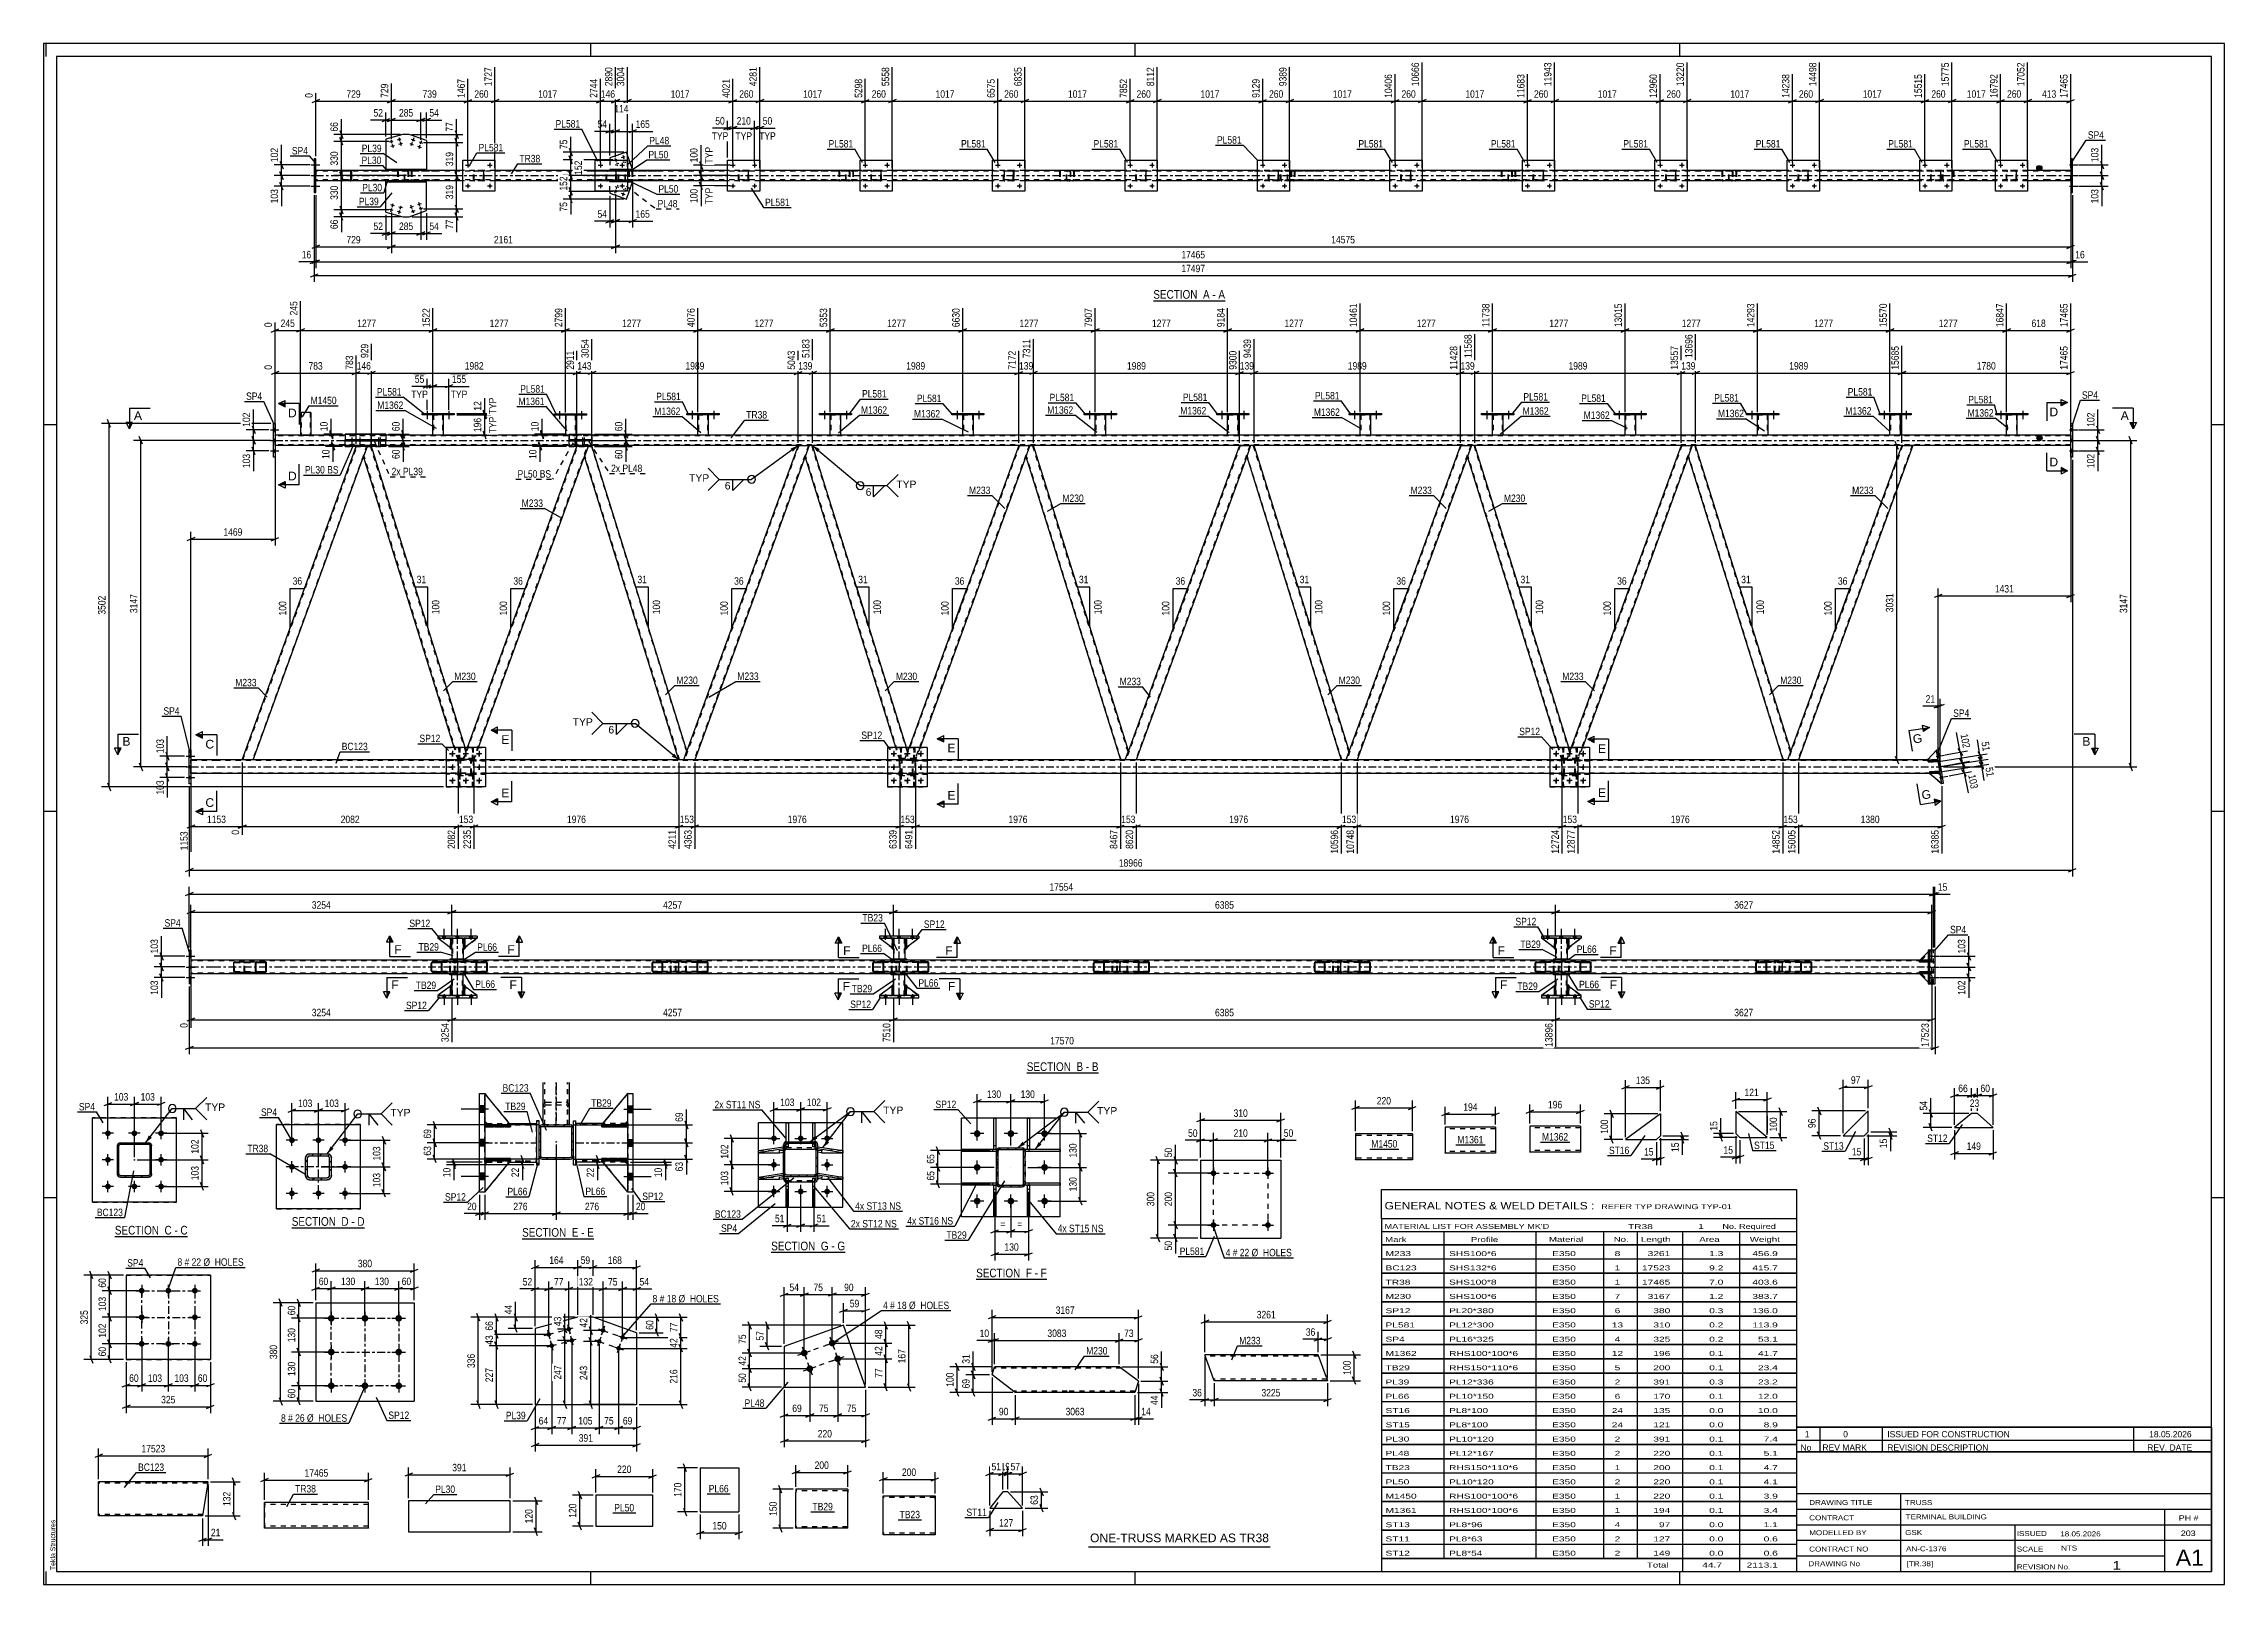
# Model space of a CAD drawing. Header units: millimetres. Extents: x 0 to 841, y 0 to 594.
import ezdxf

# ---------------------------------------------------------------- set-up
doc = ezdxf.new("R2010")
doc.units = ezdxf.units.MM
doc.linetypes.add('DXK_LINE_DOT2', pattern=[3.9198, 1.9599, -1.9599])
doc.linetypes.add('DXK_LINE_DOT3', pattern=[5.9187, 2.979, -0.9799, 0.9799, -0.9799])
doc.styles.add('Arial', font='ARIAL.TTF', dxfattribs={"height": 0.2})
doc.styles.add('Arial Narrow', font='ARIALN.TTF', dxfattribs={"height": 0.2})

# ---------------------------------------------------------------- blocks, each defined once
blk = doc.blocks.new('Unknown-247305129-1135')
at = {"color": 5, "linetype": 'Continuous'}
for p, q in [((841, 594), (0, 594)), ((0, 594), (0, 0)), ((1, 589), (1, 594)), ((836, 589), (5, 589)), ((5, 589), (5, 5)), ((211, 589), (211, 594)), ((421, 589), (421, 594)), ((631, 589), (631, 594)), ((836, 5), (836, 589)), ((841, 0), (841, 594)), ((5, 447), (0, 447)), ((841, 447), (836, 447)), ((5, 298), (0, 298)), ((841, 298), (836, 298)), ((5, 149), (0, 149)), ((841, 149), (836, 149)), ((0, 0), (841, 0)), ((1, 0), (1, 5)), ((5, 5), (836, 5)), ((211, 0), (211, 5)), ((421, 0), (421, 5)), ((631, 0), (631, 5))]:
    blk.add_line(p, q, dxfattribs=at)
at = {"color": 174, "linetype": 'Continuous', "style": 'Arial'}
blk.add_text('Tekla Structures', height=1.9102, rotation=90, dxfattribs=at).set_placement((4.5, 5.5))
blk = doc.blocks.new('Unknown-247305129-11 - 2424')
at = {"color": 6, "linetype": 'Continuous'}
blk.add_line((427.96, 494.9), (455.61, 494.9), dxfattribs=at)
at = {"color": 0, "linetype": 'Continuous'}
blk.add_wipeout([(446.07, 495.65), (446.07, 499.15), (427.96, 499.15), (427.96, 495.65)], dxfattribs=at)
blk.add_wipeout([(449.68, 495.65), (449.68, 499.15), (447.12, 499.15), (447.12, 495.65)], dxfattribs=at)
at = {"color": 7, "linetype": 'Continuous', "style": 'Arial Narrow'}
blk.add_text('SECTION ', height=3.34, dxfattribs=at).set_placement((427.96, 495.65))
at = {"color": 0, "linetype": 'Continuous'}
blk.add_wipeout([(452, 495.65), (452, 499.15), (450.73, 499.15), (450.73, 495.65)], dxfattribs=at)
blk.add_wipeout([(455.61, 495.65), (455.61, 499.15), (453.05, 499.15), (453.05, 495.65)], dxfattribs=at)
at = {"color": 7, "linetype": 'Continuous', "style": 'Arial Narrow'}
for s, p in [('A', (447.12, 495.65)), ('-', (450.73, 495.65)), ('A', (453.05, 495.65))]:
    blk.add_text(s, height=3.34, dxfattribs=at).set_placement(p)
blk = doc.blocks.new('Unknown-247305129-12 - 4580')
at = {"color": 6, "linetype": 'Continuous'}
blk.add_line((379.15, 197.17), (406.79, 197.17), dxfattribs=at)
at = {"color": 0, "linetype": 'Continuous'}
blk.add_wipeout([(397.26, 197.92), (397.26, 201.42), (379.15, 201.42), (379.15, 197.92)], dxfattribs=at)
blk.add_wipeout([(400.86, 197.92), (400.86, 201.42), (398.31, 201.42), (398.31, 197.92)], dxfattribs=at)
at = {"color": 7, "linetype": 'Continuous', "style": 'Arial Narrow'}
blk.add_text('SECTION ', height=3.34, dxfattribs=at).set_placement((379.15, 197.92))
at = {"color": 0, "linetype": 'Continuous'}
blk.add_wipeout([(403.19, 197.92), (403.19, 201.42), (401.91, 201.42), (401.91, 197.92)], dxfattribs=at)
blk.add_wipeout([(406.79, 197.92), (406.79, 201.42), (404.24, 201.42), (404.24, 197.92)], dxfattribs=at)
at = {"color": 7, "linetype": 'Continuous', "style": 'Arial Narrow'}
for s, p in [('B', (398.31, 197.92)), ('-', (401.91, 197.92)), ('B', (404.24, 197.92))]:
    blk.add_text(s, height=3.34, dxfattribs=at).set_placement(p)
blk = doc.blocks.new('Unknown-247305129-13 - 6701')
at = {"color": 6, "linetype": 'Continuous'}
blk.add_line((27.47, 134.13), (55.54, 134.13), dxfattribs=at)
at = {"color": 0, "linetype": 'Continuous'}
blk.add_wipeout([(45.58, 134.88), (45.58, 138.38), (27.47, 138.38), (27.47, 134.88)], dxfattribs=at)
blk.add_wipeout([(49.4, 134.88), (49.4, 138.38), (46.63, 138.38), (46.63, 134.88)], dxfattribs=at)
at = {"color": 7, "linetype": 'Continuous', "style": 'Arial Narrow'}
blk.add_text('SECTION ', height=3.34, dxfattribs=at).set_placement((27.47, 134.88))
at = {"color": 0, "linetype": 'Continuous'}
blk.add_wipeout([(51.72, 134.88), (51.72, 138.38), (50.45, 138.38), (50.45, 134.88)], dxfattribs=at)
blk.add_wipeout([(55.54, 134.88), (55.54, 138.38), (52.77, 138.38), (52.77, 134.88)], dxfattribs=at)
at = {"color": 7, "linetype": 'Continuous', "style": 'Arial Narrow'}
for s, p in [('C', (46.63, 134.88)), ('-', (50.45, 134.88)), ('C', (52.77, 134.88))]:
    blk.add_text(s, height=3.34, dxfattribs=at).set_placement(p)
blk = doc.blocks.new('Unknown-247305129-14 - 6892')
at = {"color": 6, "linetype": 'Continuous'}
blk.add_line((95.7, 137.49), (123.77, 137.49), dxfattribs=at)
at = {"color": 0, "linetype": 'Continuous'}
blk.add_wipeout([(113.8, 138.24), (113.8, 141.74), (95.7, 141.74), (95.7, 138.24)], dxfattribs=at)
blk.add_wipeout([(117.62, 138.24), (117.62, 141.74), (114.85, 141.74), (114.85, 138.24)], dxfattribs=at)
at = {"color": 7, "linetype": 'Continuous', "style": 'Arial Narrow'}
blk.add_text('SECTION ', height=3.34, dxfattribs=at).set_placement((95.7, 138.24))
at = {"color": 0, "linetype": 'Continuous'}
blk.add_wipeout([(119.95, 138.24), (119.95, 141.74), (118.67, 141.74), (118.67, 138.24)], dxfattribs=at)
blk.add_wipeout([(123.77, 138.24), (123.77, 141.74), (121, 141.74), (121, 138.24)], dxfattribs=at)
at = {"color": 7, "linetype": 'Continuous', "style": 'Arial Narrow'}
for s, p in [('D', (114.85, 138.24)), ('-', (118.67, 138.24)), ('D', (121, 138.24))]:
    blk.add_text(s, height=3.34, dxfattribs=at).set_placement(p)
blk = doc.blocks.new('Unknown-247305129-17 - 5140')
at = {"color": 6, "linetype": 'Continuous'}
blk.add_line((359.64, 117.63), (386.85, 117.63), dxfattribs=at)
at = {"color": 0, "linetype": 'Continuous'}
blk.add_wipeout([(377.75, 118.38), (377.75, 121.88), (359.64, 121.88), (359.64, 118.38)], dxfattribs=at)
blk.add_wipeout([(381.14, 118.38), (381.14, 121.88), (378.8, 121.88), (378.8, 118.38)], dxfattribs=at)
at = {"color": 7, "linetype": 'Continuous', "style": 'Arial Narrow'}
blk.add_text('SECTION ', height=3.34, dxfattribs=at).set_placement((359.64, 118.38))
at = {"color": 0, "linetype": 'Continuous'}
blk.add_wipeout([(383.46, 118.38), (383.46, 121.88), (382.19, 121.88), (382.19, 118.38)], dxfattribs=at)
blk.add_wipeout([(386.85, 118.38), (386.85, 121.88), (384.51, 121.88), (384.51, 118.38)], dxfattribs=at)
at = {"color": 7, "linetype": 'Continuous', "style": 'Arial Narrow'}
for s, p in [('F', (378.8, 118.38)), ('-', (382.19, 118.38)), ('F', (384.51, 118.38))]:
    blk.add_text(s, height=3.34, dxfattribs=at).set_placement(p)
blk = doc.blocks.new('Unknown-247305129-19 - 7332')
at = {"color": 6, "linetype": 'Continuous'}
blk.add_line((184.53, 133.27), (212.17, 133.27), dxfattribs=at)
at = {"color": 0, "linetype": 'Continuous'}
blk.add_wipeout([(202.63, 134.02), (202.63, 137.52), (184.53, 137.52), (184.53, 134.02)], dxfattribs=at)
blk.add_wipeout([(206.24, 134.02), (206.24, 137.52), (203.68, 137.52), (203.68, 134.02)], dxfattribs=at)
at = {"color": 7, "linetype": 'Continuous', "style": 'Arial Narrow'}
blk.add_text('SECTION ', height=3.34, dxfattribs=at).set_placement((184.53, 134.02))
at = {"color": 0, "linetype": 'Continuous'}
blk.add_wipeout([(208.57, 134.02), (208.57, 137.52), (207.29, 137.52), (207.29, 134.02)], dxfattribs=at)
blk.add_wipeout([(212.17, 134.02), (212.17, 137.52), (209.62, 137.52), (209.62, 134.02)], dxfattribs=at)
at = {"color": 7, "linetype": 'Continuous', "style": 'Arial Narrow'}
for s, p in [('E', (203.68, 134.02)), ('-', (207.29, 134.02)), ('E', (209.62, 134.02))]:
    blk.add_text(s, height=3.34, dxfattribs=at).set_placement(p)
blk = doc.blocks.new('Unknown-247305129-21 - 1936')
at = {"color": 6, "linetype": 'Continuous'}
blk.add_line((280.59, 128.04), (309.09, 128.04), dxfattribs=at)
at = {"color": 0, "linetype": 'Continuous'}
blk.add_wipeout([(298.7, 128.79), (298.7, 132.29), (280.59, 132.29), (280.59, 128.79)], dxfattribs=at)
blk.add_wipeout([(302.73, 128.79), (302.73, 132.29), (299.75, 132.29), (299.75, 128.79)], dxfattribs=at)
at = {"color": 7, "linetype": 'Continuous', "style": 'Arial Narrow'}
blk.add_text('SECTION ', height=3.34, dxfattribs=at).set_placement((280.59, 128.79))
at = {"color": 0, "linetype": 'Continuous'}
blk.add_wipeout([(305.06, 128.79), (305.06, 132.29), (303.78, 132.29), (303.78, 128.79)], dxfattribs=at)
blk.add_wipeout([(309.09, 128.79), (309.09, 132.29), (306.11, 132.29), (306.11, 128.79)], dxfattribs=at)
at = {"color": 7, "linetype": 'Continuous', "style": 'Arial Narrow'}
for s, p in [('G', (299.75, 128.79)), ('-', (303.78, 128.79)), ('G', (306.11, 128.79))]:
    blk.add_text(s, height=3.34, dxfattribs=at).set_placement(p)
blk = doc.blocks.new('Bolt-247305129-5840 - 5806')
at = {"linetype": 'Continuous'}
for points in [[(110.93, 103.87, -1), (110.93, 101.27, -1)], [(123.93, 103.87, -1), (123.93, 101.27, -1)], [(136.93, 103.87, -1), (136.93, 101.27, -1)], [(110.93, 90.87, -1), (110.93, 88.27, -1)], [(136.93, 90.87, -1), (136.93, 88.27, -1)], [(110.93, 77.87, -1), (110.93, 75.27, -1)], [(123.93, 77.87, -1), (123.93, 75.27, -1)], [(136.93, 77.87, -1), (136.93, 75.27, -1)]]:
    blk.add_hatch(color=1, dxfattribs=at).paths.add_polyline_path(points)
at = {"color": 1, "linetype": 'Continuous'}
for p, q in [((108.33, 102.57), (113.53, 102.57)), ((110.93, 105.17), (110.93, 99.97)), ((121.33, 102.57), (126.53, 102.57)), ((123.93, 105.17), (123.93, 99.97)), ((134.33, 102.57), (139.53, 102.57)), ((136.93, 105.17), (136.93, 99.97)), ((108.33, 89.57), (113.53, 89.57)), ((110.93, 92.17), (110.93, 86.97)), ((134.33, 89.57), (139.53, 89.57)), ((136.93, 92.17), (136.93, 86.97)), ((108.33, 76.57), (113.53, 76.57)), ((110.93, 79.17), (110.93, 73.97)), ((121.33, 76.57), (126.53, 76.57)), ((123.93, 79.17), (123.93, 73.97)), ((134.33, 76.57), (139.53, 76.57)), ((136.93, 79.17), (136.93, 73.97))]:
    blk.add_line(p, q, dxfattribs=at)
blk = doc.blocks.new('Part-247305129-5845 - 5806')
at = {"color": 2, "linetype": 'Continuous'}
for p, q in [((104.93, 108.57), (104.93, 70.57)), ((104.93, 108.57), (142.93, 108.57)), ((142.93, 108.57), (142.93, 70.57)), ((104.93, 70.57), (142.93, 70.57))]:
    blk.add_line(p, q, dxfattribs=at)
blk = doc.blocks.new('Part-247305129-37910 - 37909')
at = {"color": 2, "linetype": 'Continuous'}
for p, q in [((41.22, 39.56), (21.22, 39.56)), ((21.22, 26.45), (21.22, 39.56)), ((63.4, 39.56), (41.32, 39.56)), ((63.21, 38.36), (61.32, 26.36)), ((63.38, 39.46), (63.21, 38.36)), ((63.4, 39.56), (63.38, 39.46)), ((21.22, 26.36), (21.22, 26.45)), ((41.22, 26.36), (21.22, 26.36)), ((61.32, 26.36), (41.32, 26.36))]:
    blk.add_line(p, q, dxfattribs=at)
at = {"color": 7, "linetype": 'DXK_LINE_DOT2'}
for p, q in [((41.22, 38.96), (21.22, 38.96)), ((63.3, 38.96), (41.32, 38.96)), ((63.21, 38.36), (63.34, 39.2)), ((41.22, 26.96), (21.22, 26.96)), ((21.22, 26.71), (21.22, 26.36)), ((61.42, 26.96), (41.32, 26.96))]:
    blk.add_line(p, q, dxfattribs=at)
blk = doc.blocks.new('Part-247305129-5681 - 5675')
at = {"color": 2, "linetype": 'Continuous'}
for p, q in [((140.76, 32.26), (140.76, 20.26)), ((179.9, 32.26), (140.76, 32.26)), ((179.9, 20.26), (179.9, 32.26)), ((140.76, 20.26), (179.9, 20.26))]:
    blk.add_line(p, q, dxfattribs=at)
blk = doc.blocks.new('Bolt-247305129-2637 - 2424')
at = {"linetype": 'Continuous'}
for points in [[(782.37, 546.78), (782.37, 547.66), (781.73, 547.66), (781.73, 546.78)], [(782.37, 546.78), (782.37, 547.66), (781.73, 547.66), (781.73, 546.78)], [(782.37, 546.78), (782.37, 547.66), (781.73, 547.66), (781.73, 546.78)], [(782.37, 542.68), (782.37, 543.56), (781.73, 543.56), (781.73, 542.68)], [(782.37, 542.68), (782.37, 543.56), (781.73, 543.56), (781.73, 542.68)], [(782.37, 538.58), (782.37, 539.46), (781.73, 539.46), (781.73, 538.58)], [(782.37, 538.58), (782.37, 539.46), (781.73, 539.46), (781.73, 538.58)], [(782.37, 538.58), (782.37, 539.46), (781.73, 539.46), (781.73, 538.58)]]:
    blk.add_hatch(color=1, dxfattribs=at).paths.add_polyline_path(points)
at = {"color": 1, "linetype": 'Continuous'}
for p, q in [((781.21, 547.22), (784.53, 547.22)), ((781.21, 547.22), (784.53, 547.22)), ((781.21, 547.22), (784.53, 547.22)), ((781.73, 547.66), (782.37, 547.66)), ((781.73, 547.66), (782.37, 547.66)), ((781.73, 547.66), (782.37, 547.66)), ((781.73, 546.78), (782.37, 546.78)), ((781.73, 546.78), (782.37, 546.78)), ((781.73, 546.78), (782.37, 546.78)), ((781.21, 543.12), (784.53, 543.12)), ((781.21, 543.12), (784.53, 543.12)), ((781.21, 539.02), (784.53, 539.02)), ((781.21, 539.02), (784.53, 539.02)), ((781.21, 539.02), (784.53, 539.02)), ((781.73, 543.56), (782.37, 543.56)), ((781.73, 543.56), (782.37, 543.56)), ((781.73, 542.68), (782.37, 542.68)), ((781.73, 542.68), (782.37, 542.68)), ((781.73, 539.46), (782.37, 539.46)), ((781.73, 539.46), (782.37, 539.46)), ((781.73, 539.46), (782.37, 539.46)), ((781.73, 538.58), (782.37, 538.58)), ((781.73, 538.58), (782.37, 538.58)), ((781.73, 538.58), (782.37, 538.58))]:
    blk.add_line(p, q, dxfattribs=at)
blk = doc.blocks.new('Part-247305129-2428 - 2424')
at = {"color": 7, "linetype": 'DXK_LINE_DOT2'}
for p, q in [((225.29, 545.12), (210.31, 545.12)), ((225.29, 544.88), (210.31, 544.88)), ((225.29, 541.36), (210.31, 541.36)), ((225.29, 541.12), (210.31, 541.12)), ((221.58, 544.77), (221.55, 544.64)), ((221.55, 541.6), (221.55, 544.64)), ((221.55, 541.6), (221.55, 541.57)), ((221.55, 541.57), (221.58, 541.46)), ((221.59, 544.82), (221.58, 544.77)), ((221.58, 541.46), (221.59, 541.41)), ((221.8, 544.64), (221.82, 544.73)), ((221.8, 541.6), (221.8, 544.64)), ((221.82, 541.51), (221.8, 541.6)), ((221.82, 544.73), (221.88, 544.81)), ((221.88, 541.43), (221.82, 541.51)), ((222.06, 545.12), (221.86, 545.08)), ((221.86, 541.15), (222.06, 541.12)), ((221.88, 544.81), (221.96, 544.86)), ((221.96, 541.38), (221.88, 541.43)), ((221.96, 544.86), (222.06, 544.88)), ((222.06, 541.36), (221.96, 541.38)), ((225.49, 545.08), (225.29, 545.12)), ((225.29, 544.88), (225.39, 544.86)), ((225.39, 541.38), (225.29, 541.36)), ((225.29, 541.12), (225.49, 541.15)), ((225.39, 544.86), (225.47, 544.81)), ((225.47, 541.43), (225.39, 541.38)), ((225.47, 544.81), (225.53, 544.73)), ((225.53, 541.51), (225.47, 541.43)), ((225.53, 544.73), (225.55, 544.64)), ((225.55, 541.6), (225.53, 541.51)), ((225.55, 544.64), (225.55, 541.6)), ((225.78, 544.77), (225.77, 544.82)), ((225.77, 541.41), (225.78, 541.46)), ((225.8, 544.64), (225.78, 544.77)), ((225.78, 541.46), (225.8, 541.57)), ((225.8, 544.64), (225.8, 541.6)), ((225.8, 541.57), (225.8, 541.6))]:
    blk.add_line(p, q, dxfattribs=at)
for centre, start, end in [((222.04, 544.62), 110.75832, 155.68004), ((222.04, 541.62), 204.31996, 249.24168), ((225.31, 544.62), 24.31996, 69.24168), ((225.31, 541.62), 290.75832, 335.68004)]:
    blk.add_arc(centre, 0.496, start, end, dxfattribs=at)
blk = doc.blocks.new('Part-247305129-20860 - 2424')
at = {"color": 7, "linetype": 'DXK_LINE_DOT2'}
for p, q in [((319.08, 544.64), (319.12, 544.82)), ((319.12, 544.82), (319.08, 544.64)), ((319.08, 541.6), (319.08, 544.64)), ((319.08, 541.6), (319.08, 544.64)), ((319.12, 541.41), (319.08, 541.6)), ((319.08, 541.6), (319.12, 541.41)), ((319.32, 544.64), (319.34, 544.73)), ((319.32, 541.6), (319.32, 544.64)), ((319.32, 541.6), (319.32, 544.64)), ((319.34, 541.51), (319.32, 541.6)), ((319.34, 544.73), (319.4, 544.81)), ((319.4, 541.43), (319.34, 541.51)), ((319.38, 545.08), (319.56, 545.12)), ((319.56, 545.12), (319.38, 545.08)), ((319.56, 541.12), (319.38, 541.15)), ((319.38, 541.15), (319.56, 541.12)), ((319.4, 544.81), (319.47, 544.86)), ((319.47, 541.38), (319.4, 541.43)), ((319.47, 544.86), (319.56, 544.88)), ((319.56, 541.36), (319.47, 541.38)), ((322.6, 545.12), (319.56, 545.12)), ((322.6, 544.88), (319.56, 544.88)), ((322.6, 541.36), (319.56, 541.36)), ((322.6, 541.12), (319.56, 541.12)), ((322.6, 545.12), (322.79, 545.08)), ((322.79, 545.08), (322.6, 545.12)), ((322.6, 544.88), (322.7, 544.86)), ((322.7, 541.38), (322.6, 541.36)), ((322.79, 541.15), (322.6, 541.12)), ((322.6, 541.12), (322.79, 541.15)), ((322.7, 544.86), (322.77, 544.81)), ((322.77, 541.43), (322.7, 541.38)), ((322.77, 544.81), (322.83, 544.73)), ((322.83, 541.51), (322.77, 541.43)), ((322.83, 544.73), (322.84, 544.64)), ((322.84, 541.6), (322.83, 541.51)), ((322.84, 541.6), (322.84, 544.64)), ((322.84, 544.64), (322.84, 541.6)), ((323.05, 544.82), (323.08, 544.64)), ((323.08, 544.64), (323.05, 544.82)), ((323.08, 541.6), (323.05, 541.41)), ((323.05, 541.41), (323.08, 541.6)), ((323.08, 541.6), (323.08, 544.64)), ((323.08, 541.6), (323.08, 544.64))]:
    blk.add_line(p, q, dxfattribs=at)
at = {"color": 7, "linetype": 'DXK_LINE_DOT3'}
blk.add_line((321.08, 543.12), (321.08, 543.12), dxfattribs=at)
at = {"color": 7, "linetype": 'DXK_LINE_DOT2'}
for centre, start, end in [((319.56, 544.64), 112.5, 157.5), ((319.56, 544.64), 112.5, 157.5), ((319.56, 541.6), 202.5, 247.5), ((319.56, 541.6), 202.5, 247.5), ((322.6, 544.64), 22.5, 67.5), ((322.6, 544.64), 22.5, 67.5), ((322.6, 541.6), 292.5, 337.5), ((322.6, 541.6), 292.5, 337.5)]:
    blk.add_arc(centre, 0.48, start, end, dxfattribs=at)
blk = doc.blocks.new('Part-247305129-2434 - 2424')
at = {"color": 7, "linetype": 'DXK_LINE_DOT2'}
for p, q in [((394.55, 544.82), (394.53, 544.64)), ((394.53, 541.6), (394.53, 544.64)), ((394.53, 541.6), (394.55, 541.41)), ((394.61, 544.98), (394.55, 544.82)), ((394.55, 541.41), (394.61, 541.26)), ((394.69, 545.08), (394.61, 544.98)), ((394.61, 541.26), (394.69, 541.15)), ((394.66, 544.64), (394.67, 544.73)), ((394.66, 541.6), (394.66, 544.64)), ((394.67, 541.51), (394.66, 541.6)), ((394.67, 544.73), (394.7, 544.81)), ((394.7, 541.43), (394.67, 541.51)), ((394.8, 545.12), (394.69, 545.08)), ((394.69, 541.15), (394.8, 541.12)), ((394.7, 544.81), (394.74, 544.86)), ((394.74, 541.38), (394.7, 541.43)), ((394.74, 544.86), (394.8, 544.88)), ((394.8, 541.36), (394.74, 541.38)), ((406.95, 545.12), (394.8, 545.12)), ((406.95, 544.88), (394.8, 544.88)), ((406.95, 541.36), (394.8, 541.36)), ((406.95, 541.12), (394.8, 541.12)), ((396.07, 544.88), (396.07, 545.12)), ((396.07, 541.12), (396.07, 541.36)), ((397.08, 545.08), (396.89, 545.12)), ((396.89, 544.88), (396.98, 544.86)), ((396.98, 541.38), (396.89, 541.36)), ((396.89, 541.12), (397.08, 541.15)), ((396.98, 544.86), (397.07, 544.81)), ((397.07, 541.43), (396.98, 541.38)), ((397.07, 544.81), (397.12, 544.73)), ((397.12, 541.51), (397.07, 541.43)), ((397.12, 544.73), (397.14, 544.64)), ((397.14, 541.6), (397.12, 541.51)), ((397.14, 544.64), (397.14, 541.6)), ((397.36, 544.77), (397.35, 544.82)), ((397.35, 541.41), (397.36, 541.46)), ((397.39, 544.64), (397.36, 544.77)), ((397.36, 541.46), (397.38, 541.57)), ((397.38, 541.57), (397.39, 541.6)), ((397.39, 544.64), (397.39, 541.6))]:
    blk.add_line(p, q, dxfattribs=at)
for centre, start, end in [((396.9, 544.62), 23.84941, 68.8059), ((396.9, 541.61), 291.1941, 336.15059)]:
    blk.add_arc(centre, 0.492, start, end, dxfattribs=at)
blk = doc.blocks.new('Part-247305129-2567 - 2424')
at = {"linetype": 'Continuous'}
blk.add_hatch(color=2, dxfattribs=at).paths.add_polyline_path([(769.63, 545.12), (768.83, 546.52), (770.43, 546.52)])
at = {"color": 2, "linetype": 'Continuous'}
for p, q in [((115.24, 545.12), (104.95, 545.12)), ((115.24, 541.12), (104.95, 541.12)), ((132, 545.12), (118.28, 545.12)), ((132, 541.12), (118.28, 541.12)), ((161.64, 545.12), (147.66, 545.12)), ((161.64, 541.12), (147.66, 541.12)), ((212.72, 545.12), (174.04, 545.12)), ((212.72, 541.12), (174.04, 541.12)), ((263.8, 545.12), (227.16, 545.12)), ((263.8, 541.12), (227.16, 541.12)), ((314.88, 545.12), (276.2, 545.12)), ((314.88, 541.12), (276.2, 541.12)), ((365.97, 545.12), (327.28, 545.12)), ((365.97, 541.12), (327.28, 541.12)), ((417.05, 545.12), (378.37, 545.12)), ((417.05, 541.12), (378.37, 541.12)), ((468.13, 545.12), (429.45, 545.12)), ((468.13, 541.12), (429.45, 541.12)), ((519.21, 545.12), (480.53, 545.12)), ((519.21, 541.12), (480.53, 541.12)), ((570.29, 545.12), (531.61, 545.12)), ((570.29, 541.12), (531.61, 541.12)), ((621.37, 545.12), (582.69, 545.12)), ((621.37, 541.12), (582.69, 541.12)), ((672.45, 545.12), (633.77, 545.12)), ((672.45, 541.12), (633.77, 541.12)), ((723.53, 545.12), (684.85, 545.12)), ((723.53, 541.12), (684.85, 541.12)), ((744.61, 545.12), (735.93, 545.12)), ((744.61, 541.12), (735.93, 541.12)), ((752.71, 545.12), (744.71, 545.12)), ((752.71, 541.12), (744.71, 541.12)), ((773.11, 545.12), (765.11, 545.12)), ((773.11, 541.12), (765.11, 541.12)), ((769.63, 545.12), (768.83, 546.52)), ((768.83, 546.52), (770.43, 546.52)), ((770.43, 546.52), (769.63, 545.12)), ((781.73, 545.12), (773.21, 545.12)), ((781.73, 541.12), (773.21, 541.12))]:
    blk.add_line(p, q, dxfattribs=at)
at = {"color": 7, "linetype": 'DXK_LINE_DOT2'}
for p, q in [((104.95, 545.12), (104.95, 545.12)), ((104.95, 545.12), (104.95, 541.12)), ((104.95, 541.12), (104.95, 545.12)), ((744.61, 544.8), (104.95, 544.8)), ((744.61, 541.44), (104.95, 541.44)), ((104.95, 541.12), (104.95, 541.12)), ((118.28, 545.12), (115.24, 545.12)), ((118.28, 541.12), (115.24, 541.12)), ((147.66, 545.12), (132, 545.12)), ((147.66, 541.12), (132, 541.12)), ((174.04, 545.12), (161.64, 545.12)), ((174.04, 541.12), (161.64, 541.12)), ((227.16, 545.12), (212.72, 545.12)), ((227.16, 541.12), (212.72, 541.12)), ((276.2, 545.12), (263.8, 545.12)), ((276.2, 541.12), (263.8, 541.12)), ((327.28, 545.12), (314.88, 545.12)), ((327.28, 541.12), (314.88, 541.12)), ((378.37, 545.12), (365.97, 545.12)), ((378.37, 541.12), (365.97, 541.12)), ((429.45, 545.12), (417.05, 545.12)), ((429.45, 541.12), (417.05, 541.12)), ((480.53, 545.12), (468.13, 545.12)), ((480.53, 541.12), (468.13, 541.12)), ((531.61, 545.12), (519.21, 545.12)), ((531.61, 541.12), (519.21, 541.12)), ((582.69, 545.12), (570.29, 545.12)), ((582.69, 541.12), (570.29, 541.12)), ((633.77, 545.12), (621.37, 545.12)), ((633.77, 541.12), (621.37, 541.12)), ((684.85, 545.12), (672.45, 545.12)), ((684.85, 541.12), (672.45, 541.12)), ((735.93, 545.12), (723.53, 545.12)), ((735.93, 541.12), (723.53, 541.12)), ((773.11, 544.8), (744.71, 544.8)), ((773.11, 541.44), (744.71, 541.44)), ((765.11, 545.12), (752.71, 545.12)), ((765.11, 541.12), (752.71, 541.12)), ((781.73, 544.8), (773.21, 544.8)), ((781.73, 541.44), (773.21, 541.44)), ((781.73, 541.12), (781.73, 545.12))]:
    blk.add_line(p, q, dxfattribs=at)
at = {"color": 7, "linetype": 'DXK_LINE_DOT3'}
for p, q in [((104.95, 543.12), (744.61, 543.12)), ((744.71, 543.12), (773.11, 543.12)), ((773.21, 543.12), (781.73, 543.12))]:
    blk.add_line(p, q, dxfattribs=at)
at = {"color": 2, "linetype": 'Continuous'}
blk.add_circle((769.63, 546.02), 1, dxfattribs=at)
blk = doc.blocks.new('Part-247305129-2426 - 2424')
at = {"color": 7, "linetype": 'DXK_LINE_DOT2'}
for p, q in [((395.56, 545.12), (380.57, 545.12)), ((395.56, 544.88), (380.57, 544.88)), ((395.56, 541.36), (380.57, 541.36)), ((395.56, 541.12), (380.57, 541.12)), ((391.84, 544.77), (391.82, 544.64)), ((391.82, 544.64), (391.82, 541.6)), ((391.82, 541.6), (391.82, 541.57)), ((391.82, 541.57), (391.84, 541.46)), ((391.85, 544.82), (391.84, 544.77)), ((391.84, 541.46), (391.85, 541.41)), ((392.07, 544.64), (392.09, 544.73)), ((392.07, 544.64), (392.07, 541.6)), ((392.09, 541.51), (392.07, 541.6)), ((392.09, 544.73), (392.15, 544.81)), ((392.15, 541.43), (392.09, 541.51)), ((392.33, 545.12), (392.13, 545.08)), ((392.13, 541.15), (392.33, 541.12)), ((392.15, 544.81), (392.23, 544.86)), ((392.23, 541.38), (392.15, 541.43)), ((392.23, 544.86), (392.33, 544.88)), ((392.33, 541.36), (392.23, 541.38)), ((395.76, 545.08), (395.56, 545.12)), ((395.56, 544.88), (395.66, 544.86)), ((395.66, 541.38), (395.56, 541.36)), ((395.56, 541.12), (395.76, 541.15)), ((395.66, 544.86), (395.74, 544.81)), ((395.74, 541.43), (395.66, 541.38)), ((395.74, 544.81), (395.8, 544.73)), ((395.8, 541.51), (395.74, 541.43)), ((395.8, 544.73), (395.82, 544.64)), ((395.82, 541.6), (395.8, 541.51)), ((395.82, 544.64), (395.82, 541.6)), ((396.04, 544.77), (396.03, 544.82)), ((396.03, 541.41), (396.04, 541.46)), ((396.07, 544.64), (396.04, 544.77)), ((396.04, 541.46), (396.07, 541.57)), ((396.07, 544.64), (396.07, 541.6)), ((396.07, 541.57), (396.07, 541.6))]:
    blk.add_line(p, q, dxfattribs=at)
for centre, start, end in [((392.31, 544.62), 110.75832, 155.68004), ((392.31, 541.62), 204.31996, 249.24168), ((395.58, 544.62), 24.31996, 69.24168), ((395.58, 541.62), 290.75832, 335.68004)]:
    blk.add_arc(centre, 0.496, start, end, dxfattribs=at)
blk = doc.blocks.new('Part-247305129-2427 - 2424')
at = {"color": 7, "linetype": 'DXK_LINE_DOT2'}
for p, q in [((310.43, 545.12), (295.44, 545.12)), ((310.43, 544.88), (295.44, 544.88)), ((310.43, 541.36), (295.44, 541.36)), ((310.43, 541.12), (295.44, 541.12)), ((306.71, 544.77), (306.68, 544.64)), ((306.68, 544.64), (306.68, 541.6)), ((306.68, 541.6), (306.69, 541.57)), ((306.69, 541.57), (306.71, 541.46)), ((306.72, 544.82), (306.71, 544.77)), ((306.71, 541.46), (306.72, 541.41)), ((306.94, 544.64), (306.96, 544.73)), ((306.94, 544.64), (306.94, 541.6)), ((306.96, 541.51), (306.94, 541.6)), ((306.96, 544.73), (307.01, 544.81)), ((307.01, 541.43), (306.96, 541.51)), ((307.19, 545.12), (307, 545.08)), ((307, 541.15), (307.19, 541.12)), ((307.01, 544.81), (307.09, 544.86)), ((307.09, 541.38), (307.01, 541.43)), ((307.09, 544.86), (307.19, 544.88)), ((307.19, 541.36), (307.09, 541.38)), ((310.62, 545.08), (310.43, 545.12)), ((310.43, 544.88), (310.53, 544.86)), ((310.53, 541.38), (310.43, 541.36)), ((310.43, 541.12), (310.62, 541.15)), ((310.53, 544.86), (310.61, 544.81)), ((310.61, 541.43), (310.53, 541.38)), ((310.61, 544.81), (310.66, 544.73)), ((310.66, 541.51), (310.61, 541.43)), ((310.66, 544.73), (310.68, 544.64)), ((310.68, 541.6), (310.66, 541.51)), ((310.68, 544.64), (310.68, 541.6)), ((310.91, 544.77), (310.9, 544.82)), ((310.9, 541.41), (310.91, 541.46)), ((310.94, 544.64), (310.91, 544.77)), ((310.91, 541.46), (310.93, 541.57)), ((310.93, 541.57), (310.94, 541.6)), ((310.94, 544.64), (310.94, 541.6))]:
    blk.add_line(p, q, dxfattribs=at)
for centre, start, end in [((307.17, 544.62), 110.75832, 155.68004), ((307.17, 541.62), 204.31996, 249.24168), ((310.45, 544.62), 24.31996, 69.24168), ((310.45, 541.62), 290.75832, 335.68004)]:
    blk.add_arc(centre, 0.496, start, end, dxfattribs=at)
blk = doc.blocks.new('Bolt-247305129-20885 - 2424')
at = {"linetype": 'Continuous'}
for points in [[(266.24, 539.12, -1), (265.36, 539.12, -1)], [(274.64, 539.12, -1), (273.76, 539.12, -1)]]:
    blk.add_hatch(color=1, dxfattribs=at).paths.add_polyline_path(points)
at = {"color": 1, "linetype": 'Continuous'}
for p, q in [((264.92, 539.12), (266.68, 539.12)), ((265.8, 540), (265.8, 538.24)), ((273.32, 539.12), (275.08, 539.12)), ((274.2, 540), (274.2, 538.24))]:
    blk.add_line(p, q, dxfattribs=at)
blk = doc.blocks.new('Bolt-247305129-2604 - 2424')
at = {"linetype": 'Continuous'}
for points in [[(220.88, 549.33, -1), (220.2, 549.09, -1)], [(223.9, 550.4, -1), (223.22, 550.16, -1)]]:
    blk.add_hatch(color=1, dxfattribs=at).paths.add_polyline_path(points)
at = {"color": 1, "linetype": 'Continuous'}
for p, q in [((219.87, 548.97), (221.22, 549.45)), ((220.3, 549.89), (220.78, 548.53)), ((220.47, 547.28), (220.92, 547.44)), ((220.91, 548.2), (221.07, 547.74)), ((221.39, 546.84), (221.23, 547.29)), ((221.82, 547.76), (221.37, 547.6)), ((222.88, 550.04), (224.24, 550.52)), ((223.32, 550.96), (223.8, 549.6)), ((223.48, 548.35), (223.94, 548.51)), ((223.92, 549.27), (224.08, 548.81)), ((224.4, 547.91), (224.24, 548.36)), ((224.84, 548.83), (224.39, 548.67))]:
    blk.add_line(p, q, dxfattribs=at)
blk = doc.blocks.new('Part-247305129-2429 - 2424')
at = {"color": 7, "linetype": 'DXK_LINE_DOT2'}
for p, q in [((140.16, 545.12), (125.17, 545.12)), ((140.16, 544.88), (125.17, 544.88)), ((140.16, 541.36), (125.17, 541.36)), ((140.16, 541.12), (125.17, 541.12)), ((136.44, 544.77), (136.41, 544.64)), ((136.41, 544.64), (136.41, 541.6)), ((136.41, 541.6), (136.42, 541.57)), ((136.42, 541.57), (136.44, 541.46)), ((136.45, 544.82), (136.44, 544.77)), ((136.44, 541.46), (136.45, 541.41)), ((136.67, 544.64), (136.69, 544.73)), ((136.67, 544.64), (136.67, 541.6)), ((136.69, 541.51), (136.67, 541.6)), ((136.69, 544.73), (136.74, 544.81)), ((136.74, 541.43), (136.69, 541.51)), ((136.92, 545.12), (136.73, 545.08)), ((136.73, 541.15), (136.92, 541.12)), ((136.74, 544.81), (136.83, 544.86)), ((136.83, 541.38), (136.74, 541.43)), ((136.83, 544.86), (136.92, 544.88)), ((136.92, 541.36), (136.83, 541.38)), ((140.35, 545.08), (140.16, 545.12)), ((140.16, 544.88), (140.26, 544.86)), ((140.26, 541.38), (140.16, 541.36)), ((140.16, 541.12), (140.35, 541.15)), ((140.26, 544.86), (140.34, 544.81)), ((140.34, 541.43), (140.26, 541.38)), ((140.34, 544.81), (140.4, 544.73)), ((140.4, 541.51), (140.34, 541.43)), ((140.4, 544.73), (140.41, 544.64)), ((140.41, 541.6), (140.4, 541.51)), ((140.41, 544.64), (140.41, 541.6)), ((140.64, 544.77), (140.63, 544.82)), ((140.63, 541.41), (140.64, 541.46)), ((140.67, 544.64), (140.64, 544.77)), ((140.64, 541.46), (140.66, 541.57)), ((140.66, 541.57), (140.67, 541.6)), ((140.67, 544.64), (140.67, 541.6))]:
    blk.add_line(p, q, dxfattribs=at)
for centre, start, end in [((136.9, 544.62), 110.75832, 155.68004), ((136.9, 541.62), 204.31996, 249.24168), ((140.18, 544.62), 24.31996, 69.24168), ((140.18, 541.62), 290.75832, 335.68004)]:
    blk.add_arc(centre, 0.496, start, end, dxfattribs=at)
blk = doc.blocks.new('Part-247305129-2431 - 2424')
at = {"color": 7, "linetype": 'DXK_LINE_DOT2'}
for p, q in [((649.95, 544.82), (649.93, 544.64)), ((649.93, 541.6), (649.93, 544.64)), ((649.93, 541.6), (649.95, 541.41)), ((650.01, 544.98), (649.95, 544.82)), ((649.95, 541.41), (650.01, 541.26)), ((650.1, 545.08), (650.01, 544.98)), ((650.01, 541.26), (650.1, 541.15)), ((650.06, 544.64), (650.07, 544.73)), ((650.06, 541.6), (650.06, 544.64)), ((650.07, 541.51), (650.06, 541.6)), ((650.07, 544.73), (650.1, 544.81)), ((650.1, 541.43), (650.07, 541.51)), ((650.2, 545.12), (650.1, 545.08)), ((650.1, 544.81), (650.15, 544.86)), ((650.15, 541.38), (650.1, 541.43)), ((650.1, 541.15), (650.2, 541.12)), ((650.15, 544.86), (650.2, 544.88)), ((650.2, 541.36), (650.15, 541.38)), ((662.36, 545.12), (650.2, 545.12)), ((662.36, 544.88), (650.2, 544.88)), ((662.36, 541.36), (650.2, 541.36)), ((662.36, 541.12), (650.2, 541.12)), ((651.48, 544.88), (651.48, 545.12)), ((651.48, 541.12), (651.48, 541.36)), ((652.48, 545.08), (652.29, 545.12)), ((652.29, 544.88), (652.39, 544.86)), ((652.39, 541.38), (652.29, 541.36)), ((652.29, 541.12), (652.48, 541.15)), ((652.39, 544.86), (652.47, 544.81)), ((652.47, 541.43), (652.39, 541.38)), ((652.47, 544.81), (652.52, 544.73)), ((652.52, 541.51), (652.47, 541.43)), ((652.52, 544.73), (652.54, 544.64)), ((652.54, 541.6), (652.52, 541.51)), ((652.54, 544.64), (652.54, 541.6)), ((652.77, 544.77), (652.76, 544.82)), ((652.76, 541.41), (652.77, 541.46)), ((652.79, 544.64), (652.77, 544.77)), ((652.77, 541.46), (652.79, 541.57)), ((652.79, 544.64), (652.79, 541.6)), ((652.79, 541.57), (652.79, 541.6))]:
    blk.add_line(p, q, dxfattribs=at)
for centre, start, end in [((652.31, 544.62), 23.84941, 68.8059), ((652.31, 541.61), 291.1941, 336.15059)]:
    blk.add_arc(centre, 0.492, start, end, dxfattribs=at)
blk = doc.blocks.new('Part-247305129-2432 - 2424')
at = {"color": 7, "linetype": 'DXK_LINE_DOT2'}
for p, q in [((564.81, 544.82), (564.79, 544.64)), ((564.79, 541.6), (564.79, 544.64)), ((564.79, 541.6), (564.81, 541.41)), ((564.87, 544.98), (564.81, 544.82)), ((564.81, 541.41), (564.87, 541.26)), ((564.96, 545.08), (564.87, 544.98)), ((564.87, 541.26), (564.96, 541.15)), ((564.93, 544.64), (564.94, 544.73)), ((564.93, 541.6), (564.93, 544.64)), ((564.94, 541.51), (564.93, 541.6)), ((564.94, 544.73), (564.97, 544.81)), ((564.97, 541.43), (564.94, 541.51)), ((565.06, 545.12), (564.96, 545.08)), ((564.96, 541.15), (565.06, 541.12)), ((564.97, 544.81), (565.01, 544.86)), ((565.01, 541.38), (564.97, 541.43)), ((565.01, 544.86), (565.06, 544.88)), ((565.06, 541.36), (565.01, 541.38)), ((577.22, 545.12), (565.06, 545.12)), ((577.22, 544.88), (565.06, 544.88)), ((577.22, 541.36), (565.06, 541.36)), ((577.22, 541.12), (565.06, 541.12)), ((566.34, 544.88), (566.34, 545.12)), ((566.34, 541.12), (566.34, 541.36)), ((567.35, 545.08), (567.16, 545.12)), ((567.16, 544.88), (567.25, 544.86)), ((567.25, 541.38), (567.16, 541.36)), ((567.16, 541.12), (567.35, 541.15)), ((567.25, 544.86), (567.33, 544.81)), ((567.33, 541.43), (567.25, 541.38)), ((567.33, 544.81), (567.39, 544.73)), ((567.39, 541.51), (567.33, 541.43)), ((567.39, 544.73), (567.41, 544.64)), ((567.41, 541.6), (567.39, 541.51)), ((567.41, 544.64), (567.41, 541.6)), ((567.63, 544.77), (567.62, 544.82)), ((567.62, 541.41), (567.63, 541.46)), ((567.66, 544.64), (567.63, 544.77)), ((567.63, 541.46), (567.65, 541.57)), ((567.65, 541.57), (567.66, 541.6)), ((567.66, 544.64), (567.66, 541.6))]:
    blk.add_line(p, q, dxfattribs=at)
for centre, start, end in [((567.17, 544.62), 23.84941, 68.8059), ((567.17, 541.61), 291.1941, 336.15059)]:
    blk.add_arc(centre, 0.492, start, end, dxfattribs=at)
blk = doc.blocks.new('Part-247305129-20856 - 2424')
at = {"color": 7, "linetype": 'DXK_LINE_DOT2'}
for p, q in [((216.92, 544.64), (216.96, 544.82)), ((216.96, 544.82), (216.92, 544.64)), ((216.92, 541.6), (216.92, 544.64)), ((216.92, 541.6), (216.92, 544.64)), ((216.96, 541.41), (216.92, 541.6)), ((216.92, 541.6), (216.96, 541.41)), ((217.16, 544.64), (217.18, 544.73)), ((217.16, 541.6), (217.16, 544.64)), ((217.16, 541.6), (217.16, 544.64)), ((217.18, 541.51), (217.16, 541.6)), ((217.18, 544.73), (217.23, 544.81)), ((217.23, 541.43), (217.18, 541.51)), ((217.22, 545.08), (217.4, 545.12)), ((217.4, 545.12), (217.22, 545.08)), ((217.4, 541.12), (217.22, 541.15)), ((217.22, 541.15), (217.4, 541.12)), ((217.23, 544.81), (217.31, 544.86)), ((217.31, 541.38), (217.23, 541.43)), ((217.31, 544.86), (217.4, 544.88)), ((217.4, 541.36), (217.31, 541.38)), ((220.44, 545.12), (217.4, 545.12)), ((220.44, 544.88), (217.4, 544.88)), ((220.44, 541.36), (217.4, 541.36)), ((220.44, 541.12), (217.4, 541.12)), ((220.44, 545.12), (220.63, 545.08)), ((220.63, 545.08), (220.44, 545.12)), ((220.44, 544.88), (220.54, 544.86)), ((220.54, 541.38), (220.44, 541.36)), ((220.63, 541.15), (220.44, 541.12)), ((220.44, 541.12), (220.63, 541.15)), ((220.54, 544.86), (220.61, 544.81)), ((220.61, 541.43), (220.54, 541.38)), ((220.61, 544.81), (220.67, 544.73)), ((220.67, 541.51), (220.61, 541.43)), ((220.67, 544.73), (220.68, 544.64)), ((220.68, 541.6), (220.67, 541.51)), ((220.68, 541.6), (220.68, 544.64)), ((220.68, 544.64), (220.68, 541.6)), ((220.89, 544.82), (220.92, 544.64)), ((220.92, 544.64), (220.89, 544.82)), ((220.92, 541.6), (220.89, 541.41)), ((220.89, 541.41), (220.92, 541.6)), ((220.92, 541.6), (220.92, 544.64)), ((220.92, 541.6), (220.92, 544.64))]:
    blk.add_line(p, q, dxfattribs=at)
at = {"color": 7, "linetype": 'DXK_LINE_DOT3'}
blk.add_line((218.92, 543.12), (218.92, 543.12), dxfattribs=at)
at = {"color": 7, "linetype": 'DXK_LINE_DOT2'}
for centre, start, end in [((217.4, 544.64), 112.5, 157.5), ((217.4, 544.64), 112.5, 157.5), ((217.4, 541.6), 202.5, 247.5), ((217.4, 541.6), 202.5, 247.5), ((220.44, 544.64), 22.5, 67.5), ((220.44, 544.64), 22.5, 67.5), ((220.44, 541.6), 292.5, 337.5), ((220.44, 541.6), 292.5, 337.5)]:
    blk.add_arc(centre, 0.48, start, end, dxfattribs=at)
blk = doc.blocks.new('Bolt-247305129-2608 - 2424')
at = {"linetype": 'Continuous'}
for points in [[(134.45, 556.42, -1), (133.75, 556.24, -1)], [(137.54, 557.25, -1), (136.84, 557.06, -1)], [(138, 555.51, -1), (137.31, 555.32, -1)], [(134.91, 554.68, -1), (134.21, 554.5, -1)]]:
    blk.add_hatch(color=1, dxfattribs=at).paths.add_polyline_path(points)
at = {"color": 1, "linetype": 'Continuous'}
for p, q in [((133.4, 556.15), (134.79, 556.52)), ((133.91, 557.03), (134.28, 555.63)), ((134.38, 555.29), (134.75, 553.9)), ((136.5, 556.97), (137.89, 557.34)), ((136.96, 555.23), (138.35, 555.6)), ((137.01, 557.85), (137.38, 556.46)), ((137.47, 556.11), (137.84, 554.72)), ((133.87, 554.41), (135.26, 554.78))]:
    blk.add_line(p, q, dxfattribs=at)
blk = doc.blocks.new('Part-247305129-2433 - 2424')
at = {"color": 7, "linetype": 'DXK_LINE_DOT2'}
for p, q in [((479.68, 544.82), (479.66, 544.64)), ((479.66, 541.6), (479.66, 544.64)), ((479.66, 541.6), (479.68, 541.41)), ((479.74, 544.98), (479.68, 544.82)), ((479.68, 541.41), (479.74, 541.26)), ((479.83, 545.08), (479.74, 544.98)), ((479.74, 541.26), (479.83, 541.15)), ((479.8, 544.64), (479.81, 544.73)), ((479.8, 541.6), (479.8, 544.64)), ((479.81, 541.51), (479.8, 541.6)), ((479.81, 544.73), (479.83, 544.81)), ((479.83, 541.43), (479.81, 541.51)), ((479.93, 545.12), (479.83, 545.08)), ((479.83, 544.81), (479.88, 544.86)), ((479.88, 541.38), (479.83, 541.43)), ((479.83, 541.15), (479.93, 541.12)), ((479.88, 544.86), (479.93, 544.88)), ((479.93, 541.36), (479.88, 541.38)), ((492.09, 545.12), (479.93, 545.12)), ((492.09, 544.88), (479.93, 544.88)), ((492.09, 541.36), (479.93, 541.36)), ((492.09, 541.12), (479.93, 541.12)), ((481.21, 544.88), (481.21, 545.12)), ((481.21, 541.12), (481.21, 541.36)), ((482.21, 545.08), (482.02, 545.12)), ((482.02, 544.88), (482.12, 544.86)), ((482.12, 541.38), (482.02, 541.36)), ((482.02, 541.12), (482.21, 541.15)), ((482.12, 544.86), (482.2, 544.81)), ((482.2, 541.43), (482.12, 541.38)), ((482.2, 544.81), (482.25, 544.73)), ((482.25, 541.51), (482.2, 541.43)), ((482.25, 544.73), (482.27, 544.64)), ((482.27, 541.6), (482.25, 541.51)), ((482.27, 544.64), (482.27, 541.6)), ((482.5, 544.77), (482.49, 544.82)), ((482.49, 541.41), (482.5, 541.46)), ((482.52, 544.64), (482.5, 544.77)), ((482.5, 541.46), (482.52, 541.57)), ((482.52, 544.64), (482.52, 541.6)), ((482.52, 541.57), (482.52, 541.6))]:
    blk.add_line(p, q, dxfattribs=at)
for centre, start, end in [((482.04, 544.62), 23.84941, 68.8059), ((482.04, 541.61), 291.1941, 336.15059)]:
    blk.add_arc(centre, 0.492, start, end, dxfattribs=at)
blk = doc.blocks.new('Part-247305129-2435 - 2424')
at = {"color": 7, "linetype": 'DXK_LINE_DOT2'}
for p, q in [((309.41, 544.82), (309.39, 544.64)), ((309.39, 541.6), (309.39, 544.64)), ((309.39, 541.6), (309.41, 541.41)), ((309.47, 544.98), (309.41, 544.82)), ((309.41, 541.41), (309.47, 541.26)), ((309.56, 545.08), (309.47, 544.98)), ((309.47, 541.26), (309.56, 541.15)), ((309.53, 544.64), (309.54, 544.73)), ((309.53, 541.6), (309.53, 544.64)), ((309.54, 541.51), (309.53, 541.6)), ((309.54, 544.73), (309.57, 544.81)), ((309.57, 541.43), (309.54, 541.51)), ((309.66, 545.12), (309.56, 545.08)), ((309.56, 541.15), (309.66, 541.12)), ((309.57, 544.81), (309.61, 544.86)), ((309.61, 541.38), (309.57, 541.43)), ((309.61, 544.86), (309.66, 544.88)), ((309.66, 541.36), (309.61, 541.38)), ((321.82, 545.12), (309.66, 545.12)), ((321.82, 544.88), (309.66, 544.88)), ((321.82, 541.36), (309.66, 541.36)), ((321.82, 541.12), (309.66, 541.12)), ((310.94, 544.88), (310.94, 545.12)), ((310.94, 541.12), (310.94, 541.36)), ((311.95, 545.08), (311.75, 545.12)), ((311.75, 544.88), (311.85, 544.86)), ((311.85, 541.38), (311.75, 541.36)), ((311.75, 541.12), (311.95, 541.15)), ((311.85, 544.86), (311.93, 544.81)), ((311.93, 541.43), (311.85, 541.38)), ((311.93, 544.81), (311.99, 544.73)), ((311.99, 541.51), (311.93, 541.43)), ((311.99, 544.73), (312.01, 544.64)), ((312.01, 541.6), (311.99, 541.51)), ((312.01, 544.64), (312.01, 541.6)), ((312.23, 544.77), (312.22, 544.82)), ((312.22, 541.41), (312.23, 541.46)), ((312.26, 544.64), (312.23, 544.77)), ((312.23, 541.46), (312.25, 541.57)), ((312.25, 541.57), (312.26, 541.6)), ((312.26, 544.64), (312.26, 541.6))]:
    blk.add_line(p, q, dxfattribs=at)
for centre, start, end in [((311.77, 544.62), 23.84941, 68.8059), ((311.77, 541.61), 291.1941, 336.15059)]:
    blk.add_arc(centre, 0.492, start, end, dxfattribs=at)
blk = doc.blocks.new('Part-247305129-2510 - 2424')
at = {"color": 7, "linetype": 'DXK_LINE_DOT2'}
for p, q in [((218.38, 540.72), (218.38, 541.12)), ((225.12, 541.12), (218.38, 541.12)), ((225.12, 540.72), (218.38, 540.72))]:
    blk.add_line(p, q, dxfattribs=at)
at = {"color": 2, "linetype": 'Continuous'}
for p, q in [((227.16, 541.12), (225.12, 541.12)), ((225.12, 540.72), (227.16, 540.72)), ((227.16, 540.72), (227.16, 541.12))]:
    blk.add_line(p, q, dxfattribs=at)
blk = doc.blocks.new('Part-247305129-20858 - 2424')
at = {"color": 7, "linetype": 'DXK_LINE_DOT2'}
for p, q in [((268, 544.64), (268.04, 544.82)), ((268.04, 544.82), (268, 544.64)), ((268, 541.6), (268, 544.64)), ((268, 541.6), (268, 544.64)), ((268.04, 541.41), (268, 541.6)), ((268, 541.6), (268.04, 541.41)), ((268.24, 544.64), (268.26, 544.73)), ((268.24, 541.6), (268.24, 544.64)), ((268.24, 541.6), (268.24, 544.64)), ((268.26, 541.51), (268.24, 541.6)), ((268.26, 544.73), (268.31, 544.81)), ((268.31, 541.43), (268.26, 541.51)), ((268.3, 545.08), (268.48, 545.12)), ((268.48, 545.12), (268.3, 545.08)), ((268.48, 541.12), (268.3, 541.15)), ((268.3, 541.15), (268.48, 541.12)), ((268.31, 544.81), (268.39, 544.86)), ((268.39, 541.38), (268.31, 541.43)), ((268.39, 544.86), (268.48, 544.88)), ((268.48, 541.36), (268.39, 541.38)), ((271.52, 545.12), (268.48, 545.12)), ((271.52, 544.88), (268.48, 544.88)), ((271.52, 541.36), (268.48, 541.36)), ((271.52, 541.12), (268.48, 541.12)), ((271.52, 545.12), (271.71, 545.08)), ((271.71, 545.08), (271.52, 545.12)), ((271.52, 544.88), (271.62, 544.86)), ((271.62, 541.38), (271.52, 541.36)), ((271.71, 541.15), (271.52, 541.12)), ((271.52, 541.12), (271.71, 541.15)), ((271.62, 544.86), (271.69, 544.81)), ((271.69, 541.43), (271.62, 541.38)), ((271.69, 544.81), (271.75, 544.73)), ((271.75, 541.51), (271.69, 541.43)), ((271.75, 544.73), (271.76, 544.64)), ((271.76, 541.6), (271.75, 541.51)), ((271.76, 541.6), (271.76, 544.64)), ((271.76, 544.64), (271.76, 541.6)), ((271.97, 544.82), (272, 544.64)), ((272, 544.64), (271.97, 544.82)), ((272, 541.6), (271.97, 541.41)), ((271.97, 541.41), (272, 541.6)), ((272, 541.6), (272, 544.64)), ((272, 541.6), (272, 544.64))]:
    blk.add_line(p, q, dxfattribs=at)
at = {"color": 7, "linetype": 'DXK_LINE_DOT3'}
blk.add_line((270, 543.12), (270, 543.12), dxfattribs=at)
at = {"color": 7, "linetype": 'DXK_LINE_DOT2'}
for centre, start, end in [((268.48, 544.64), 112.5, 157.5), ((268.48, 544.64), 112.5, 157.5), ((268.48, 541.6), 202.5, 247.5), ((268.48, 541.6), 202.5, 247.5), ((271.52, 544.64), 22.5, 67.5), ((271.52, 544.64), 22.5, 67.5), ((271.52, 541.6), 292.5, 337.5), ((271.52, 541.6), 292.5, 337.5)]:
    blk.add_arc(centre, 0.48, start, end, dxfattribs=at)
blk = doc.blocks.new('Part-247305129-2450 - 2424')
at = {"color": 2, "linetype": 'Continuous'}
for p, q in [((147.66, 541.12), (132, 541.12)), ((132, 540.72), (132, 541.12)), ((132, 540.72), (147.66, 540.72)), ((147.66, 540.72), (147.66, 541.12))]:
    blk.add_line(p, q, dxfattribs=at)
blk = doc.blocks.new('Part-247305129-2515 - 2424')
at = {"color": 7, "linetype": 'DXK_LINE_DOT2'}
for p, q in [((218.38, 545.52), (218.38, 545.12)), ((225.12, 545.52), (218.38, 545.52)), ((225.12, 545.12), (218.38, 545.12))]:
    blk.add_line(p, q, dxfattribs=at)
at = {"color": 2, "linetype": 'Continuous'}
for p, q in [((227.16, 545.52), (225.12, 545.52)), ((227.16, 545.12), (225.12, 545.12)), ((227.16, 545.52), (227.16, 545.12))]:
    blk.add_line(p, q, dxfattribs=at)
blk = doc.blocks.new('Part-247305129-20863 - 2424')
at = {"color": 2, "linetype": 'Continuous'}
for p, q in [((365.97, 537.12), (365.97, 549.12)), ((365.97, 549.12), (378.37, 549.12)), ((378.37, 549.12), (378.37, 537.12)), ((378.37, 537.12), (365.97, 537.12))]:
    blk.add_line(p, q, dxfattribs=at)
blk = doc.blocks.new('Part-247305129-2455 - 2424')
at = {"color": 2, "linetype": 'Continuous'}
for p, q in [((147.66, 545.52), (132, 545.52)), ((132, 545.52), (132, 545.12)), ((147.66, 545.12), (132, 545.12)), ((147.66, 545.52), (147.66, 545.12))]:
    blk.add_line(p, q, dxfattribs=at)
blk = doc.blocks.new('Bolt-247305129-2605 - 2424')
at = {"linetype": 'Continuous'}
for points in [[(141.53, 530.87, -1), (142.21, 531.11, -1)], [(144.55, 531.94, -1), (145.23, 532.18, -1)], [(145.15, 530.25, -1), (145.83, 530.49, -1)], [(142.14, 529.18, -1), (142.81, 529.42, -1)]]:
    blk.add_hatch(color=1, dxfattribs=at).paths.add_polyline_path(points)
at = {"color": 1, "linetype": 'Continuous'}
for p, q in [((142.55, 531.23), (141.19, 530.75)), ((142.11, 530.31), (141.63, 531.67)), ((142.72, 528.62), (142.23, 529.98)), ((145.57, 532.3), (144.21, 531.82)), ((145.13, 531.38), (144.65, 532.74)), ((146.17, 530.61), (144.81, 530.13)), ((145.73, 529.69), (145.25, 531.05)), ((143.15, 529.54), (141.8, 529.06))]:
    blk.add_line(p, q, dxfattribs=at)
blk = doc.blocks.new('Part-247305129-2460 - 2424')
at = {"color": 2, "linetype": 'Continuous'}
for p, q in [((104.95, 549.62), (104.31, 549.62)), ((104.31, 549.62), (104.31, 536.62)), ((104.95, 536.62), (104.95, 549.62)), ((104.31, 536.62), (104.95, 536.62))]:
    blk.add_line(p, q, dxfattribs=at)
at = {"color": 7, "linetype": 'DXK_LINE_DOT2'}
for p, q in [((104.31, 549.62), (104.31, 536.62)), ((104.95, 536.62), (104.95, 549.62))]:
    blk.add_line(p, q, dxfattribs=at)
blk = doc.blocks.new('Part-247305129-2663 - 2424')
at = {"color": 2, "linetype": 'Continuous'}
for p, q in [((132, 529.02), (132, 540.72)), ((147.66, 529.65), (147.66, 540.72)), ((132, 529.02), (138.57, 527.27)), ((138.57, 527.27), (140.94, 527.27)), ((140.94, 527.27), (147.66, 529.65))]:
    blk.add_line(p, q, dxfattribs=at)
at = {"color": 7, "linetype": 'DXK_LINE_DOT2'}
blk.add_line((147.66, 540.72), (132, 540.72), dxfattribs=at)
blk = doc.blocks.new('Part-247305129-2466 - 2424')
at = {"color": 2, "linetype": 'Continuous'}
for p, q in [((782.37, 549.62), (781.73, 549.62)), ((781.73, 549.62), (781.73, 536.62)), ((782.37, 536.62), (782.37, 549.62)), ((781.73, 536.62), (782.37, 536.62))]:
    blk.add_line(p, q, dxfattribs=at)
blk = doc.blocks.new('Part-247305129-2468 - 2424')
at = {"color": 7, "linetype": 'DXK_LINE_DOT2'}
for p, q in [((224.28, 544.82), (224.26, 544.64)), ((224.26, 541.6), (224.26, 544.64)), ((224.26, 541.6), (224.28, 541.41)), ((224.34, 544.98), (224.28, 544.82)), ((224.28, 541.41), (224.34, 541.26)), ((224.42, 545.08), (224.34, 544.98)), ((224.34, 541.26), (224.42, 541.15)), ((224.39, 544.64), (224.4, 544.73)), ((224.39, 541.6), (224.39, 544.64)), ((224.4, 541.51), (224.39, 541.6)), ((224.4, 544.73), (224.43, 544.81)), ((224.43, 541.43), (224.4, 541.51)), ((224.53, 545.12), (224.42, 545.08)), ((224.42, 541.15), (224.53, 541.12)), ((224.43, 544.81), (224.48, 544.86)), ((224.48, 541.38), (224.43, 541.43)), ((224.48, 544.86), (224.53, 544.88)), ((224.53, 541.36), (224.48, 541.38)), ((236.68, 545.12), (224.53, 545.12)), ((236.68, 544.88), (224.53, 544.88)), ((236.68, 541.36), (224.53, 541.36)), ((236.68, 541.12), (224.53, 541.12)), ((225.8, 544.88), (225.8, 545.12)), ((225.8, 541.12), (225.8, 541.36)), ((226.81, 545.08), (226.62, 545.12)), ((226.62, 544.88), (226.72, 544.86)), ((226.72, 541.38), (226.62, 541.36)), ((226.62, 541.12), (226.81, 541.15)), ((226.72, 544.86), (226.8, 544.81)), ((226.8, 541.43), (226.72, 541.38)), ((226.8, 544.81), (226.85, 544.73)), ((226.85, 541.51), (226.8, 541.43)), ((226.85, 544.73), (226.87, 544.64)), ((226.87, 541.6), (226.85, 541.51)), ((226.87, 544.64), (226.87, 541.6)), ((227.09, 544.77), (227.08, 544.82)), ((227.08, 541.41), (227.09, 541.46)), ((227.12, 544.64), (227.09, 544.77)), ((227.09, 541.46), (227.12, 541.57)), ((227.12, 544.64), (227.12, 541.6)), ((227.12, 541.57), (227.12, 541.6))]:
    blk.add_line(p, q, dxfattribs=at)
for centre, start, end in [((226.63, 544.62), 23.84941, 68.8059), ((226.63, 541.61), 291.1941, 336.15059)]:
    blk.add_arc(centre, 0.492, start, end, dxfattribs=at)
blk = doc.blocks.new('Part-247305129-2469 - 2424')
at = {"color": 7, "linetype": 'DXK_LINE_DOT2'}
for p, q in [((139.14, 544.82), (139.12, 544.64)), ((139.12, 541.6), (139.12, 544.64)), ((139.12, 541.6), (139.14, 541.41)), ((139.2, 544.98), (139.14, 544.82)), ((139.14, 541.41), (139.2, 541.26)), ((139.29, 545.08), (139.2, 544.98)), ((139.2, 541.26), (139.29, 541.15)), ((139.26, 544.64), (139.27, 544.73)), ((139.26, 541.6), (139.26, 544.64)), ((139.27, 541.51), (139.26, 541.6)), ((139.27, 544.73), (139.3, 544.81)), ((139.3, 541.43), (139.27, 541.51)), ((139.39, 545.12), (139.29, 545.08)), ((139.29, 541.15), (139.39, 541.12)), ((139.3, 544.81), (139.34, 544.86)), ((139.34, 541.38), (139.3, 541.43)), ((139.34, 544.86), (139.39, 544.88)), ((139.39, 541.36), (139.34, 541.38)), ((151.55, 545.12), (139.39, 545.12)), ((151.55, 544.88), (139.39, 544.88)), ((151.55, 541.36), (139.39, 541.36)), ((151.55, 541.12), (139.39, 541.12)), ((140.67, 544.88), (140.67, 545.12)), ((140.67, 541.12), (140.67, 541.36)), ((141.68, 545.08), (141.49, 545.12)), ((141.49, 544.88), (141.58, 544.86)), ((141.58, 541.38), (141.49, 541.36)), ((141.49, 541.12), (141.68, 541.15)), ((141.58, 544.86), (141.66, 544.81)), ((141.66, 541.43), (141.58, 541.38)), ((141.66, 544.81), (141.72, 544.73)), ((141.72, 541.51), (141.66, 541.43)), ((141.72, 544.73), (141.74, 544.64)), ((141.74, 541.6), (141.72, 541.51)), ((141.74, 544.64), (141.74, 541.6)), ((141.96, 544.77), (141.95, 544.82)), ((141.95, 541.41), (141.96, 541.46)), ((141.99, 544.64), (141.96, 544.77)), ((141.96, 541.46), (141.98, 541.57)), ((141.98, 541.57), (141.99, 541.6)), ((141.99, 544.64), (141.99, 541.6))]:
    blk.add_line(p, q, dxfattribs=at)
for centre, start, end in [((141.5, 544.62), 23.84941, 68.8059), ((141.5, 541.61), 291.1941, 336.15059)]:
    blk.add_arc(centre, 0.492, start, end, dxfattribs=at)
blk = doc.blocks.new('Part-247305129-2470 - 2424')
at = {"color": 7, "linetype": 'DXK_LINE_DOT2'}
for p, q in [((736.1, 545.12), (721.11, 545.12)), ((736.1, 544.88), (721.11, 544.88)), ((736.1, 541.36), (721.11, 541.36)), ((736.1, 541.12), (721.11, 541.12)), ((732.38, 544.77), (732.35, 544.64)), ((732.35, 541.6), (732.35, 544.64)), ((732.35, 541.6), (732.36, 541.57)), ((732.36, 541.57), (732.38, 541.46)), ((732.39, 544.82), (732.38, 544.77)), ((732.38, 541.46), (732.39, 541.41)), ((732.61, 544.64), (732.63, 544.73)), ((732.61, 541.6), (732.61, 544.64)), ((732.63, 541.51), (732.61, 541.6)), ((732.63, 544.73), (732.68, 544.81)), ((732.68, 541.43), (732.63, 541.51)), ((732.86, 545.12), (732.67, 545.08)), ((732.67, 541.15), (732.86, 541.12)), ((732.68, 544.81), (732.77, 544.86)), ((732.77, 541.38), (732.68, 541.43)), ((732.77, 544.86), (732.86, 544.88)), ((732.86, 541.36), (732.77, 541.38)), ((736.29, 545.08), (736.1, 545.12)), ((736.1, 544.88), (736.2, 544.86)), ((736.2, 541.38), (736.1, 541.36)), ((736.1, 541.12), (736.29, 541.15)), ((736.2, 544.86), (736.28, 544.81)), ((736.28, 541.43), (736.2, 541.38)), ((736.28, 544.81), (736.33, 544.73)), ((736.33, 541.51), (736.28, 541.43)), ((736.33, 544.73), (736.35, 544.64)), ((736.35, 541.6), (736.33, 541.51)), ((736.35, 544.64), (736.35, 541.6)), ((736.58, 544.77), (736.57, 544.82)), ((736.57, 541.41), (736.58, 541.46)), ((736.61, 544.64), (736.58, 544.77)), ((736.58, 541.46), (736.6, 541.57)), ((736.6, 541.57), (736.61, 541.6)), ((736.61, 544.64), (736.61, 541.6))]:
    blk.add_line(p, q, dxfattribs=at)
for centre, start, end in [((732.84, 544.62), 110.75832, 155.68004), ((732.84, 541.62), 204.31996, 249.24168), ((736.12, 544.62), 24.31996, 69.24168), ((736.12, 541.62), 290.75832, 335.68004)]:
    blk.add_arc(centre, 0.496, start, end, dxfattribs=at)
blk = doc.blocks.new('Part-247305129-2658 - 2424')
at = {"color": 2, "linetype": 'Continuous'}
for p, q in [((224.79, 552.2), (218.38, 549.93)), ((218.38, 549.93), (218.38, 549.12)), ((227.16, 545.52), (224.79, 552.2))]:
    blk.add_line(p, q, dxfattribs=at)
at = {"color": 7, "linetype": 'DXK_LINE_DOT2'}
for p in [(218.38, 549.12), (227.16, 545.52)]:
    blk.add_line(p, (218.38, 545.52), dxfattribs=at)
blk = doc.blocks.new('Part-247305129-2471 - 2424')
at = {"color": 7, "linetype": 'DXK_LINE_DOT2'}
for p, q in [((650.96, 545.12), (635.98, 545.12)), ((650.96, 544.88), (635.98, 544.88)), ((650.96, 541.36), (635.98, 541.36)), ((650.96, 541.12), (635.98, 541.12)), ((647.25, 544.77), (647.22, 544.64)), ((647.22, 544.64), (647.22, 541.6)), ((647.22, 541.6), (647.23, 541.57)), ((647.23, 541.57), (647.25, 541.46)), ((647.26, 544.82), (647.25, 544.77)), ((647.25, 541.46), (647.26, 541.41)), ((647.47, 544.64), (647.49, 544.73)), ((647.47, 544.64), (647.47, 541.6)), ((647.49, 541.51), (647.47, 541.6)), ((647.49, 544.73), (647.55, 544.81)), ((647.55, 541.43), (647.49, 541.51)), ((647.73, 545.12), (647.53, 545.08)), ((647.53, 541.15), (647.73, 541.12)), ((647.55, 544.81), (647.63, 544.86)), ((647.63, 541.38), (647.55, 541.43)), ((647.63, 544.86), (647.73, 544.88)), ((647.73, 541.36), (647.63, 541.38)), ((651.16, 545.08), (650.96, 545.12)), ((650.96, 544.88), (651.06, 544.86)), ((651.06, 541.38), (650.96, 541.36)), ((650.96, 541.12), (651.16, 541.15)), ((651.06, 544.86), (651.15, 544.81)), ((651.15, 541.43), (651.06, 541.38)), ((651.15, 544.81), (651.2, 544.73)), ((651.2, 541.51), (651.15, 541.43)), ((651.2, 544.73), (651.22, 544.64)), ((651.22, 541.6), (651.2, 541.51)), ((651.22, 544.64), (651.22, 541.6)), ((651.45, 544.77), (651.44, 544.82)), ((651.44, 541.41), (651.45, 541.46)), ((651.48, 544.64), (651.45, 544.77)), ((651.45, 541.46), (651.47, 541.57)), ((651.47, 541.57), (651.48, 541.6)), ((651.48, 544.64), (651.48, 541.6))]:
    blk.add_line(p, q, dxfattribs=at)
for centre, start, end in [((647.71, 544.62), 110.75832, 155.68004), ((647.71, 541.62), 204.31996, 249.24168), ((650.98, 544.62), 24.31996, 69.24168), ((650.98, 541.62), 290.75832, 335.68004)]:
    blk.add_arc(centre, 0.496, start, end, dxfattribs=at)
blk = doc.blocks.new('Part-247305129-2472 - 2424')
at = {"color": 7, "linetype": 'DXK_LINE_DOT2'}
for p, q in [((565.83, 545.12), (550.84, 545.12)), ((565.83, 544.88), (550.84, 544.88)), ((565.83, 541.36), (550.84, 541.36)), ((565.83, 541.12), (550.84, 541.12)), ((562.11, 544.77), (562.08, 544.64)), ((562.08, 544.64), (562.08, 541.6)), ((562.08, 541.6), (562.09, 541.57)), ((562.09, 541.57), (562.11, 541.46)), ((562.12, 544.82), (562.11, 544.77)), ((562.11, 541.46), (562.12, 541.41)), ((562.34, 544.64), (562.36, 544.73)), ((562.34, 544.64), (562.34, 541.6)), ((562.36, 541.51), (562.34, 541.6)), ((562.36, 544.73), (562.41, 544.81)), ((562.41, 541.43), (562.36, 541.51)), ((562.6, 545.12), (562.4, 545.08)), ((562.4, 541.15), (562.6, 541.12)), ((562.41, 544.81), (562.5, 544.86)), ((562.5, 541.38), (562.41, 541.43)), ((562.5, 544.86), (562.6, 544.88)), ((562.6, 541.36), (562.5, 541.38)), ((566.03, 545.08), (565.83, 545.12)), ((565.83, 544.88), (565.93, 544.86)), ((565.93, 541.38), (565.83, 541.36)), ((565.83, 541.12), (566.03, 541.15)), ((565.93, 544.86), (566.01, 544.81)), ((566.01, 541.43), (565.93, 541.38)), ((566.01, 544.81), (566.07, 544.73)), ((566.07, 541.51), (566.01, 541.43)), ((566.07, 544.73), (566.09, 544.64)), ((566.09, 541.6), (566.07, 541.51)), ((566.09, 544.64), (566.09, 541.6)), ((566.31, 544.77), (566.3, 544.82)), ((566.3, 541.41), (566.31, 541.46)), ((566.34, 544.64), (566.31, 544.77)), ((566.31, 541.46), (566.33, 541.57)), ((566.33, 541.57), (566.34, 541.6)), ((566.34, 544.64), (566.34, 541.6))]:
    blk.add_line(p, q, dxfattribs=at)
for centre, start, end in [((562.58, 544.62), 110.75832, 155.68004), ((562.58, 541.62), 204.31996, 249.24168), ((565.85, 544.62), 24.31996, 69.24168), ((565.85, 541.62), 290.75832, 335.68004)]:
    blk.add_arc(centre, 0.496, start, end, dxfattribs=at)
blk = doc.blocks.new('Part-247305129-2473 - 2424')
at = {"color": 7, "linetype": 'DXK_LINE_DOT2'}
for p, q in [((480.7, 545.12), (465.71, 545.12)), ((480.7, 544.88), (465.71, 544.88)), ((480.7, 541.36), (465.71, 541.36)), ((480.7, 541.12), (465.71, 541.12)), ((476.98, 544.77), (476.95, 544.64)), ((476.95, 541.6), (476.95, 544.64)), ((476.95, 541.6), (476.96, 541.57)), ((476.96, 541.57), (476.98, 541.46)), ((476.99, 544.82), (476.98, 544.77)), ((476.98, 541.46), (476.99, 541.41)), ((477.21, 544.64), (477.23, 544.73)), ((477.21, 541.6), (477.21, 544.64)), ((477.23, 541.51), (477.21, 541.6)), ((477.23, 544.73), (477.28, 544.81)), ((477.28, 541.43), (477.23, 541.51)), ((477.46, 545.12), (477.27, 545.08)), ((477.27, 541.15), (477.46, 541.12)), ((477.28, 544.81), (477.36, 544.86)), ((477.36, 541.38), (477.28, 541.43)), ((477.36, 544.86), (477.46, 544.88)), ((477.46, 541.36), (477.36, 541.38)), ((480.89, 545.08), (480.7, 545.12)), ((480.7, 544.88), (480.79, 544.86)), ((480.79, 541.38), (480.7, 541.36)), ((480.7, 541.12), (480.89, 541.15)), ((480.79, 544.86), (480.88, 544.81)), ((480.88, 541.43), (480.79, 541.38)), ((480.88, 544.81), (480.93, 544.73)), ((480.93, 541.51), (480.88, 541.43)), ((480.93, 544.73), (480.95, 544.64)), ((480.95, 541.6), (480.93, 541.51)), ((480.95, 544.64), (480.95, 541.6)), ((481.18, 544.77), (481.17, 544.82)), ((481.17, 541.41), (481.18, 541.46)), ((481.21, 544.64), (481.18, 544.77)), ((481.18, 541.46), (481.2, 541.57)), ((481.2, 541.57), (481.21, 541.6)), ((481.21, 544.64), (481.21, 541.6))]:
    blk.add_line(p, q, dxfattribs=at)
for centre, start, end in [((477.44, 544.62), 110.75832, 155.68004), ((477.44, 541.62), 204.31996, 249.24168), ((480.72, 544.62), 24.31996, 69.24168), ((480.72, 541.62), 290.75832, 335.68004)]:
    blk.add_arc(centre, 0.496, start, end, dxfattribs=at)
blk = doc.blocks.new('Part-247305129-20866 - 2424')
at = {"color": 7, "linetype": 'DXK_LINE_DOT2'}
for p, q in [((472.33, 544.64), (472.36, 544.82)), ((472.36, 544.82), (472.33, 544.64)), ((472.33, 541.6), (472.33, 544.64)), ((472.33, 541.6), (472.33, 544.64)), ((472.36, 541.41), (472.33, 541.6)), ((472.33, 541.6), (472.36, 541.41)), ((472.57, 544.64), (472.58, 544.73)), ((472.57, 541.6), (472.57, 544.64)), ((472.57, 541.6), (472.57, 544.64)), ((472.58, 541.51), (472.57, 541.6)), ((472.58, 544.73), (472.64, 544.81)), ((472.64, 541.43), (472.58, 541.51)), ((472.62, 545.08), (472.81, 545.12)), ((472.81, 545.12), (472.62, 545.08)), ((472.81, 541.12), (472.62, 541.15)), ((472.62, 541.15), (472.81, 541.12)), ((472.64, 544.81), (472.71, 544.86)), ((472.71, 541.38), (472.64, 541.43)), ((472.71, 544.86), (472.81, 544.88)), ((472.81, 541.36), (472.71, 541.38)), ((475.85, 545.12), (472.81, 545.12)), ((475.85, 544.88), (472.81, 544.88)), ((475.85, 541.36), (472.81, 541.36)), ((475.85, 541.12), (472.81, 541.12)), ((475.85, 545.12), (476.03, 545.08)), ((476.03, 545.08), (475.85, 545.12)), ((475.85, 544.88), (475.94, 544.86)), ((475.94, 541.38), (475.85, 541.36)), ((476.03, 541.15), (475.85, 541.12)), ((475.85, 541.12), (476.03, 541.15)), ((475.94, 544.86), (476.02, 544.81)), ((476.02, 541.43), (475.94, 541.38)), ((476.02, 544.81), (476.07, 544.73)), ((476.07, 541.51), (476.02, 541.43)), ((476.07, 544.73), (476.09, 544.64)), ((476.09, 541.6), (476.07, 541.51)), ((476.09, 541.6), (476.09, 544.64)), ((476.09, 544.64), (476.09, 541.6)), ((476.29, 544.82), (476.33, 544.64)), ((476.33, 544.64), (476.29, 544.82)), ((476.33, 541.6), (476.29, 541.41)), ((476.29, 541.41), (476.33, 541.6)), ((476.33, 541.6), (476.33, 544.64)), ((476.33, 541.6), (476.33, 544.64))]:
    blk.add_line(p, q, dxfattribs=at)
at = {"color": 7, "linetype": 'DXK_LINE_DOT3'}
blk.add_line((474.33, 543.12), (474.33, 543.12), dxfattribs=at)
at = {"color": 7, "linetype": 'DXK_LINE_DOT2'}
for centre, start, end in [((472.81, 544.64), 112.5, 157.5), ((472.81, 544.64), 112.5, 157.5), ((472.81, 541.6), 202.5, 247.5), ((472.81, 541.6), 202.5, 247.5), ((475.85, 544.64), 22.5, 67.5), ((475.85, 544.64), 22.5, 67.5), ((475.85, 541.6), 292.5, 337.5), ((475.85, 541.6), 292.5, 337.5)]:
    blk.add_arc(centre, 0.48, start, end, dxfattribs=at)
blk = doc.blocks.new('Part-247305129-2653 - 2424')
at = {"color": 7, "linetype": 'DXK_LINE_DOT2'}
for p in [(227.16, 540.72), (218.38, 537.12)]:
    blk.add_line(p, (218.38, 540.72), dxfattribs=at)
at = {"color": 2, "linetype": 'Continuous'}
for p, q in [((224.79, 534.03), (227.16, 540.72)), ((218.38, 537.12), (218.38, 536.31)), ((218.38, 536.31), (224.79, 534.03))]:
    blk.add_line(p, q, dxfattribs=at)
blk = doc.blocks.new('Part-247305129-2589 - 2424')
at = {"color": 2, "linetype": 'Continuous'}
for p, q in [((138.57, 558.97), (132, 557.22)), ((132, 557.22), (132, 545.52)), ((140.94, 558.97), (138.57, 558.97)), ((147.66, 556.59), (140.94, 558.97)), ((147.66, 556.59), (147.66, 545.52))]:
    blk.add_line(p, q, dxfattribs=at)
at = {"color": 7, "linetype": 'DXK_LINE_DOT2'}
blk.add_line((147.66, 545.52), (132, 545.52), dxfattribs=at)
blk = doc.blocks.new('Bolt-247305129-2603 - 2424')
at = {"linetype": 'Continuous'}
for points in [[(104.95, 546.78), (104.95, 547.66), (104.31, 547.66), (104.31, 546.78)], [(104.95, 546.78), (104.95, 547.66), (104.31, 547.66), (104.31, 546.78)], [(104.95, 546.78), (104.95, 547.66), (104.31, 547.66), (104.31, 546.78)], [(104.95, 542.68), (104.95, 543.56), (104.31, 543.56), (104.31, 542.68)], [(104.95, 542.68), (104.95, 543.56), (104.31, 543.56), (104.31, 542.68)], [(104.95, 538.58), (104.95, 539.46), (104.31, 539.46), (104.31, 538.58)], [(104.95, 538.58), (104.95, 539.46), (104.31, 539.46), (104.31, 538.58)], [(104.95, 538.58), (104.95, 539.46), (104.31, 539.46), (104.31, 538.58)]]:
    blk.add_hatch(color=1, dxfattribs=at).paths.add_polyline_path(points)
at = {"color": 1, "linetype": 'Continuous'}
for p, q in [((103.15, 547.22), (106.47, 547.22)), ((103.15, 547.22), (106.47, 547.22)), ((103.15, 547.22), (106.47, 547.22)), ((104.31, 547.66), (104.95, 547.66)), ((104.31, 547.66), (104.95, 547.66)), ((104.31, 547.66), (104.95, 547.66)), ((104.31, 546.78), (104.95, 546.78)), ((104.31, 546.78), (104.95, 546.78)), ((104.31, 546.78), (104.95, 546.78)), ((103.15, 543.12), (106.47, 543.12)), ((103.15, 543.12), (106.47, 543.12)), ((103.15, 539.02), (106.47, 539.02)), ((103.15, 539.02), (106.47, 539.02)), ((103.15, 539.02), (106.47, 539.02)), ((104.31, 543.56), (104.95, 543.56)), ((104.31, 543.56), (104.95, 543.56)), ((104.31, 542.68), (104.95, 542.68)), ((104.31, 542.68), (104.95, 542.68)), ((104.31, 539.46), (104.95, 539.46)), ((104.31, 539.46), (104.95, 539.46)), ((104.31, 539.46), (104.95, 539.46)), ((104.31, 538.58), (104.95, 538.58)), ((104.31, 538.58), (104.95, 538.58)), ((104.31, 538.58), (104.95, 538.58))]:
    blk.add_line(p, q, dxfattribs=at)
blk = doc.blocks.new('Bolt-247305129-2606 - 2424')
at = {"linetype": 'Continuous'}
for points in [[(133.75, 530, -1), (134.45, 529.81, -1)], [(134.21, 531.74, -1), (134.91, 531.55, -1)], [(137.31, 530.92, -1), (138, 530.73, -1)], [(136.84, 529.18, -1), (137.54, 528.99, -1)]]:
    blk.add_hatch(color=1, dxfattribs=at).paths.add_polyline_path(points)
at = {"color": 1, "linetype": 'Continuous'}
for p, q in [((134.79, 529.72), (133.4, 530.09)), ((135.26, 531.46), (133.87, 531.83)), ((133.91, 529.21), (134.28, 530.6)), ((134.38, 530.95), (134.75, 532.34)), ((138.35, 530.64), (136.96, 531.01)), ((137.47, 530.13), (137.84, 531.52)), ((137.89, 528.9), (136.5, 529.27)), ((137.01, 528.39), (137.38, 529.78))]:
    blk.add_line(p, q, dxfattribs=at)
blk = doc.blocks.new('Bolt-247305129-2607 - 2424')
at = {"linetype": 'Continuous'}
for points in [[(142.21, 555.12, -1), (141.53, 555.36, -1)], [(142.81, 556.82, -1), (142.14, 557.06, -1)], [(145.83, 555.75, -1), (145.15, 555.99, -1)], [(145.23, 554.05, -1), (144.55, 554.29, -1)]]:
    blk.add_hatch(color=1, dxfattribs=at).paths.add_polyline_path(points)
at = {"color": 1, "linetype": 'Continuous'}
for p, q in [((141.19, 555.48), (142.55, 555)), ((142.11, 555.92), (141.63, 554.56)), ((141.8, 557.18), (143.15, 556.7)), ((142.72, 557.62), (142.23, 556.26)), ((144.81, 556.11), (146.17, 555.63)), ((145.73, 556.55), (145.25, 555.19)), ((144.21, 554.41), (145.57, 553.93)), ((145.13, 554.85), (144.65, 553.49))]:
    blk.add_line(p, q, dxfattribs=at)
blk = doc.blocks.new('Part-247305129-20867 - 2424')
at = {"color": 2, "linetype": 'Continuous'}
for p, q in [((468.13, 537.12), (468.13, 549.12)), ((468.13, 549.12), (480.53, 549.12)), ((480.53, 549.12), (480.53, 537.12)), ((480.53, 537.12), (468.13, 537.12))]:
    blk.add_line(p, q, dxfattribs=at)
blk = doc.blocks.new('Part-247305129-20862 - 2424')
at = {"color": 7, "linetype": 'DXK_LINE_DOT2'}
for p, q in [((370.17, 544.64), (370.21, 544.82)), ((370.2, 544.82), (370.17, 544.64)), ((370.17, 541.6), (370.17, 544.64)), ((370.17, 544.64), (370.17, 544.64)), ((370.17, 541.6), (370.17, 544.64)), ((370.17, 541.6), (370.17, 541.6)), ((370.21, 541.41), (370.17, 541.6)), ((370.17, 541.6), (370.2, 541.41)), ((370.41, 544.64), (370.42, 544.73)), ((370.43, 544.73), (370.41, 544.64)), ((370.41, 541.6), (370.41, 544.64)), ((370.41, 544.64), (370.41, 544.64)), ((370.41, 544.64), (370.41, 541.6)), ((370.41, 541.6), (370.41, 541.6)), ((370.42, 541.51), (370.41, 541.6)), ((370.41, 541.6), (370.43, 541.51)), ((370.42, 544.73), (370.48, 544.81)), ((370.48, 541.43), (370.42, 541.51)), ((370.48, 544.81), (370.43, 544.73)), ((370.43, 541.51), (370.48, 541.43)), ((370.65, 545.12), (370.46, 545.08)), ((370.46, 541.15), (370.65, 541.12)), ((370.47, 545.08), (370.65, 545.12)), ((370.65, 541.12), (370.47, 541.15)), ((370.48, 544.81), (370.55, 544.86)), ((370.56, 544.86), (370.48, 544.81)), ((370.55, 541.38), (370.48, 541.43)), ((370.48, 541.43), (370.56, 541.38)), ((370.55, 544.86), (370.65, 544.88)), ((370.65, 541.36), (370.55, 541.38)), ((370.65, 544.88), (370.56, 544.86)), ((370.56, 541.38), (370.65, 541.36)), ((373.69, 545.12), (370.65, 545.12)), ((373.69, 544.88), (370.65, 544.88)), ((373.69, 541.36), (370.65, 541.36)), ((373.69, 541.12), (370.65, 541.12)), ((373.69, 545.12), (373.88, 545.08)), ((373.87, 545.08), (373.69, 545.12)), ((373.69, 544.88), (373.78, 544.86)), ((373.78, 544.86), (373.69, 544.88)), ((373.78, 541.38), (373.69, 541.36)), ((373.69, 541.36), (373.78, 541.38)), ((373.88, 541.15), (373.69, 541.12)), ((373.69, 541.12), (373.87, 541.15)), ((373.78, 544.86), (373.86, 544.81)), ((373.86, 544.81), (373.78, 544.86)), ((373.86, 541.43), (373.78, 541.38)), ((373.78, 541.38), (373.86, 541.43)), ((373.86, 544.81), (373.91, 544.73)), ((373.91, 544.73), (373.86, 544.81)), ((373.91, 541.51), (373.86, 541.43)), ((373.86, 541.43), (373.91, 541.51)), ((373.91, 544.73), (373.93, 544.64)), ((373.93, 544.64), (373.91, 544.73)), ((373.93, 541.6), (373.91, 541.51)), ((373.91, 541.51), (373.93, 541.6)), ((373.93, 541.6), (373.93, 544.64)), ((373.93, 544.64), (373.93, 544.64)), ((373.93, 544.64), (373.93, 541.6)), ((373.93, 541.6), (373.93, 541.6)), ((374.17, 544.64), (374.13, 544.82)), ((374.13, 541.41), (374.17, 541.6)), ((374.14, 544.82), (374.17, 544.64)), ((374.17, 541.6), (374.14, 541.41)), ((374.17, 541.6), (374.17, 544.64)), ((374.17, 544.64), (374.17, 544.64)), ((374.17, 544.64), (374.17, 541.6)), ((374.17, 541.6), (374.17, 541.6))]:
    blk.add_line(p, q, dxfattribs=at)
at = {"color": 7, "linetype": 'DXK_LINE_DOT3'}
blk.add_line((372.16, 543.12), (372.18, 543.12), dxfattribs=at)
at = {"color": 7, "linetype": 'DXK_LINE_DOT2'}
for centre, start, end in [((370.65, 544.64), 112.50001, 157.50001), ((370.65, 541.6), 202.49999, 247.49999), ((370.65, 544.64), 112.50001, 157.50001), ((370.65, 541.6), 202.49999, 247.49999), ((373.69, 544.64), 22.49999, 67.49999), ((373.69, 541.6), 292.50001, 337.50001), ((373.69, 544.64), 22.49999, 67.49999), ((373.69, 541.6), 292.50001, 337.50001)]:
    blk.add_arc(centre, 0.48, start, end, dxfattribs=at)
blk = doc.blocks.new('Bolt-247305129-2635 - 2424')
at = {"linetype": 'Continuous'}
for points in [[(220.21, 537.14, -1), (220.88, 536.9, -1)], [(223.22, 536.07, -1), (223.9, 535.83, -1)]]:
    blk.add_hatch(color=1, dxfattribs=at).paths.add_polyline_path(points)
at = {"color": 1, "linetype": 'Continuous'}
for p, q in [((220.47, 538.96), (220.92, 538.8)), ((220.91, 538.04), (221.07, 538.49)), ((221.39, 539.4), (221.23, 538.95)), ((221.82, 538.48), (221.37, 538.64)), ((224.4, 538.33), (224.24, 537.88)), ((221.22, 536.78), (219.87, 537.26)), ((220.3, 536.34), (220.79, 537.7)), ((224.24, 535.71), (222.88, 536.19)), ((223.32, 535.27), (223.8, 536.63)), ((223.48, 537.89), (223.94, 537.73)), ((223.92, 536.97), (224.08, 537.42)), ((224.84, 537.41), (224.39, 537.57))]:
    blk.add_line(p, q, dxfattribs=at)
blk = doc.blocks.new('Part-247305129-20857 - 2424')
at = {"color": 2, "linetype": 'Continuous'}
for p, q in [((212.72, 537.12), (212.72, 549.12)), ((212.72, 549.12), (225.12, 549.12)), ((225.12, 549.12), (225.12, 537.12)), ((225.12, 537.12), (212.72, 537.12))]:
    blk.add_line(p, q, dxfattribs=at)
blk = doc.blocks.new('Part-247305129-20859 - 2424')
at = {"color": 2, "linetype": 'Continuous'}
for p, q in [((263.8, 537.12), (263.8, 549.12)), ((263.8, 549.12), (276.2, 549.12)), ((276.2, 549.12), (276.2, 537.12)), ((276.2, 537.12), (263.8, 537.12))]:
    blk.add_line(p, q, dxfattribs=at)
blk = doc.blocks.new('Part-247305129-20861 - 2424')
at = {"color": 2, "linetype": 'Continuous'}
for p, q in [((314.88, 537.12), (314.88, 549.12)), ((314.88, 549.12), (327.28, 549.12)), ((327.28, 549.12), (327.28, 537.12)), ((327.28, 537.12), (314.88, 537.12))]:
    blk.add_line(p, q, dxfattribs=at)
blk = doc.blocks.new('Part-247305129-20864 - 2424')
at = {"color": 7, "linetype": 'DXK_LINE_DOT2'}
for p, q in [((421.25, 544.64), (421.28, 544.82)), ((421.28, 544.82), (421.25, 544.64)), ((421.25, 541.6), (421.25, 544.64)), ((421.25, 541.6), (421.25, 544.64)), ((421.28, 541.41), (421.25, 541.6)), ((421.25, 541.6), (421.28, 541.41)), ((421.49, 544.64), (421.5, 544.73)), ((421.49, 541.6), (421.49, 544.64)), ((421.49, 541.6), (421.49, 544.64)), ((421.5, 541.51), (421.49, 541.6)), ((421.5, 544.73), (421.56, 544.81)), ((421.56, 541.43), (421.5, 541.51)), ((421.54, 545.08), (421.73, 545.12)), ((421.73, 545.12), (421.54, 545.08)), ((421.73, 541.12), (421.54, 541.15)), ((421.54, 541.15), (421.73, 541.12)), ((421.56, 544.81), (421.63, 544.86)), ((421.63, 541.38), (421.56, 541.43)), ((421.63, 544.86), (421.73, 544.88)), ((421.73, 541.36), (421.63, 541.38)), ((424.77, 545.12), (421.73, 545.12)), ((424.77, 544.88), (421.73, 544.88)), ((424.77, 541.36), (421.73, 541.36)), ((424.77, 541.12), (421.73, 541.12)), ((424.77, 545.12), (424.95, 545.08)), ((424.95, 545.08), (424.77, 545.12)), ((424.77, 544.88), (424.86, 544.86)), ((424.86, 541.38), (424.77, 541.36)), ((424.95, 541.15), (424.77, 541.12)), ((424.77, 541.12), (424.95, 541.15)), ((424.86, 544.86), (424.94, 544.81)), ((424.94, 541.43), (424.86, 541.38)), ((424.94, 544.81), (424.99, 544.73)), ((424.99, 541.51), (424.94, 541.43)), ((424.99, 544.73), (425.01, 544.64)), ((425.01, 541.6), (424.99, 541.51)), ((425.01, 541.6), (425.01, 544.64)), ((425.01, 544.64), (425.01, 541.6)), ((425.21, 544.82), (425.25, 544.64)), ((425.25, 544.64), (425.21, 544.82)), ((425.25, 541.6), (425.21, 541.41)), ((425.21, 541.41), (425.25, 541.6)), ((425.25, 541.6), (425.25, 544.64)), ((425.25, 541.6), (425.25, 544.64))]:
    blk.add_line(p, q, dxfattribs=at)
at = {"color": 7, "linetype": 'DXK_LINE_DOT3'}
blk.add_line((423.25, 543.12), (423.25, 543.12), dxfattribs=at)
at = {"color": 7, "linetype": 'DXK_LINE_DOT2'}
for centre, start, end in [((421.73, 544.64), 112.5, 157.5), ((421.73, 544.64), 112.5, 157.5), ((421.73, 541.6), 202.5, 247.5), ((421.73, 541.6), 202.5, 247.5), ((424.77, 544.64), 22.5, 67.5), ((424.77, 544.64), 22.5, 67.5), ((424.77, 541.6), 292.5, 337.5), ((424.77, 541.6), 292.5, 337.5)]:
    blk.add_arc(centre, 0.48, start, end, dxfattribs=at)
blk = doc.blocks.new('Part-247305129-20865 - 2424')
at = {"color": 2, "linetype": 'Continuous'}
for p, q in [((417.05, 537.12), (417.05, 549.12)), ((417.05, 549.12), (429.45, 549.12)), ((429.45, 549.12), (429.45, 537.12)), ((429.45, 537.12), (417.05, 537.12))]:
    blk.add_line(p, q, dxfattribs=at)
blk = doc.blocks.new('Part-247305129-20868 - 2424')
at = {"color": 7, "linetype": 'DXK_LINE_DOT2'}
for p, q in [((523.41, 544.64), (523.44, 544.82)), ((523.44, 544.82), (523.41, 544.64)), ((523.41, 541.6), (523.41, 544.64)), ((523.41, 541.6), (523.41, 544.64)), ((523.44, 541.41), (523.41, 541.6)), ((523.41, 541.6), (523.44, 541.41)), ((523.65, 544.64), (523.67, 544.73)), ((523.65, 541.6), (523.65, 544.64)), ((523.65, 541.6), (523.65, 544.64)), ((523.67, 541.51), (523.65, 541.6)), ((523.67, 544.73), (523.72, 544.81)), ((523.72, 541.43), (523.67, 541.51)), ((523.7, 545.08), (523.89, 545.12)), ((523.89, 545.12), (523.7, 545.08)), ((523.89, 541.12), (523.7, 541.15)), ((523.7, 541.15), (523.89, 541.12)), ((523.72, 544.81), (523.8, 544.86)), ((523.8, 541.38), (523.72, 541.43)), ((523.8, 544.86), (523.89, 544.88)), ((523.89, 541.36), (523.8, 541.38)), ((526.93, 545.12), (523.89, 545.12)), ((526.93, 544.88), (523.89, 544.88)), ((526.93, 541.36), (523.89, 541.36)), ((526.93, 541.12), (523.89, 541.12)), ((526.93, 545.12), (527.11, 545.08)), ((527.11, 545.08), (526.93, 545.12)), ((526.93, 544.88), (527.02, 544.86)), ((527.02, 541.38), (526.93, 541.36)), ((527.11, 541.15), (526.93, 541.12)), ((526.93, 541.12), (527.11, 541.15)), ((527.02, 544.86), (527.1, 544.81)), ((527.1, 541.43), (527.02, 541.38)), ((527.1, 544.81), (527.15, 544.73)), ((527.15, 541.51), (527.1, 541.43)), ((527.15, 544.73), (527.17, 544.64)), ((527.17, 541.6), (527.15, 541.51)), ((527.17, 541.6), (527.17, 544.64)), ((527.17, 544.64), (527.17, 541.6)), ((527.37, 544.82), (527.41, 544.64)), ((527.41, 544.64), (527.37, 544.82)), ((527.41, 541.6), (527.37, 541.41)), ((527.37, 541.41), (527.41, 541.6)), ((527.41, 541.6), (527.41, 544.64)), ((527.41, 541.6), (527.41, 544.64))]:
    blk.add_line(p, q, dxfattribs=at)
at = {"color": 7, "linetype": 'DXK_LINE_DOT3'}
blk.add_line((525.41, 543.12), (525.41, 543.12), dxfattribs=at)
at = {"color": 7, "linetype": 'DXK_LINE_DOT2'}
for centre, start, end in [((523.89, 544.64), 112.5, 157.5), ((523.89, 544.64), 112.5, 157.5), ((523.89, 541.6), 202.5, 247.5), ((523.89, 541.6), 202.5, 247.5), ((526.93, 544.64), 22.5, 67.5), ((526.93, 544.64), 22.5, 67.5), ((526.93, 541.6), 292.5, 337.5), ((526.93, 541.6), 292.5, 337.5)]:
    blk.add_arc(centre, 0.48, start, end, dxfattribs=at)
blk = doc.blocks.new('Part-247305129-20869 - 2424')
at = {"color": 2, "linetype": 'Continuous'}
for p, q in [((519.21, 537.12), (519.21, 549.12)), ((519.21, 549.12), (531.61, 549.12)), ((531.61, 549.12), (531.61, 537.12)), ((531.61, 537.12), (519.21, 537.12))]:
    blk.add_line(p, q, dxfattribs=at)
blk = doc.blocks.new('Part-247305129-20870 - 2424')
at = {"color": 7, "linetype": 'DXK_LINE_DOT2'}
for p, q in [((574.49, 544.64), (574.52, 544.82)), ((574.52, 544.82), (574.49, 544.64)), ((574.49, 541.6), (574.49, 544.64)), ((574.49, 541.6), (574.49, 544.64)), ((574.52, 541.41), (574.49, 541.6)), ((574.49, 541.6), (574.52, 541.41)), ((574.73, 544.64), (574.75, 544.73)), ((574.73, 541.6), (574.73, 544.64)), ((574.73, 541.6), (574.73, 544.64)), ((574.75, 541.51), (574.73, 541.6)), ((574.75, 544.73), (574.8, 544.81)), ((574.8, 541.43), (574.75, 541.51)), ((574.78, 545.08), (574.97, 545.12)), ((574.97, 545.12), (574.78, 545.08)), ((574.97, 541.12), (574.78, 541.15)), ((574.78, 541.15), (574.97, 541.12)), ((574.8, 544.81), (574.88, 544.86)), ((574.88, 541.38), (574.8, 541.43)), ((574.88, 544.86), (574.97, 544.88)), ((574.97, 541.36), (574.88, 541.38)), ((578.01, 545.12), (574.97, 545.12)), ((578.01, 544.88), (574.97, 544.88)), ((578.01, 541.36), (574.97, 541.36)), ((578.01, 541.12), (574.97, 541.12)), ((578.01, 545.12), (578.19, 545.08)), ((578.19, 545.08), (578.01, 545.12)), ((578.01, 544.88), (578.1, 544.86)), ((578.1, 541.38), (578.01, 541.36)), ((578.19, 541.15), (578.01, 541.12)), ((578.01, 541.12), (578.19, 541.15)), ((578.1, 544.86), (578.18, 544.81)), ((578.18, 541.43), (578.1, 541.38)), ((578.18, 544.81), (578.23, 544.73)), ((578.23, 541.51), (578.18, 541.43)), ((578.23, 544.73), (578.25, 544.64)), ((578.25, 541.6), (578.23, 541.51)), ((578.25, 541.6), (578.25, 544.64)), ((578.25, 544.64), (578.25, 541.6)), ((578.45, 544.82), (578.49, 544.64)), ((578.49, 544.64), (578.45, 544.82)), ((578.49, 541.6), (578.45, 541.41)), ((578.45, 541.41), (578.49, 541.6)), ((578.49, 541.6), (578.49, 544.64)), ((578.49, 541.6), (578.49, 544.64))]:
    blk.add_line(p, q, dxfattribs=at)
at = {"color": 7, "linetype": 'DXK_LINE_DOT3'}
blk.add_line((576.49, 543.12), (576.49, 543.12), dxfattribs=at)
at = {"color": 7, "linetype": 'DXK_LINE_DOT2'}
for centre, start, end in [((574.97, 544.64), 112.5, 157.5), ((574.97, 544.64), 112.5, 157.5), ((574.97, 541.6), 202.5, 247.5), ((574.97, 541.6), 202.5, 247.5), ((578.01, 544.64), 22.5, 67.5), ((578.01, 544.64), 22.5, 67.5), ((578.01, 541.6), 292.5, 337.5), ((578.01, 541.6), 292.5, 337.5)]:
    blk.add_arc(centre, 0.48, start, end, dxfattribs=at)
blk = doc.blocks.new('Part-247305129-20871 - 2424')
at = {"color": 2, "linetype": 'Continuous'}
for p, q in [((570.29, 537.12), (570.29, 549.12)), ((570.29, 549.12), (582.69, 549.12)), ((582.69, 549.12), (582.69, 537.12)), ((582.69, 537.12), (570.29, 537.12))]:
    blk.add_line(p, q, dxfattribs=at)
blk = doc.blocks.new('Part-247305129-20872 - 2424')
at = {"color": 7, "linetype": 'DXK_LINE_DOT2'}
for p, q in [((625.57, 544.64), (625.6, 544.82)), ((625.6, 544.82), (625.57, 544.64)), ((625.57, 541.6), (625.57, 544.64)), ((625.57, 541.6), (625.57, 544.64)), ((625.6, 541.41), (625.57, 541.6)), ((625.57, 541.6), (625.6, 541.41)), ((625.81, 544.64), (625.83, 544.73)), ((625.81, 541.6), (625.81, 544.64)), ((625.81, 541.6), (625.81, 544.64)), ((625.83, 541.51), (625.81, 541.6)), ((625.83, 544.73), (625.88, 544.81)), ((625.88, 541.43), (625.83, 541.51)), ((625.86, 545.08), (626.05, 545.12)), ((626.05, 545.12), (625.86, 545.08)), ((626.05, 541.12), (625.86, 541.15)), ((625.86, 541.15), (626.05, 541.12)), ((625.88, 544.81), (625.96, 544.86)), ((625.96, 541.38), (625.88, 541.43)), ((625.96, 544.86), (626.05, 544.88)), ((626.05, 541.36), (625.96, 541.38)), ((629.09, 545.12), (626.05, 545.12)), ((629.09, 544.88), (626.05, 544.88)), ((629.09, 541.36), (626.05, 541.36)), ((629.09, 541.12), (626.05, 541.12)), ((629.09, 545.12), (629.27, 545.08)), ((629.27, 545.08), (629.09, 545.12)), ((629.09, 544.88), (629.18, 544.86)), ((629.18, 541.38), (629.09, 541.36)), ((629.27, 541.15), (629.09, 541.12)), ((629.09, 541.12), (629.27, 541.15)), ((629.18, 544.86), (629.26, 544.81)), ((629.26, 541.43), (629.18, 541.38)), ((629.26, 544.81), (629.31, 544.73)), ((629.31, 541.51), (629.26, 541.43)), ((629.31, 544.73), (629.33, 544.64)), ((629.33, 541.6), (629.31, 541.51)), ((629.33, 541.6), (629.33, 544.64)), ((629.33, 544.64), (629.33, 541.6)), ((629.53, 544.82), (629.57, 544.64)), ((629.57, 544.64), (629.53, 544.82)), ((629.57, 541.6), (629.53, 541.41)), ((629.53, 541.41), (629.57, 541.6)), ((629.57, 541.6), (629.57, 544.64)), ((629.57, 541.6), (629.57, 544.64))]:
    blk.add_line(p, q, dxfattribs=at)
at = {"color": 7, "linetype": 'DXK_LINE_DOT3'}
blk.add_line((627.57, 543.12), (627.57, 543.12), dxfattribs=at)
at = {"color": 7, "linetype": 'DXK_LINE_DOT2'}
for centre, start, end in [((626.05, 544.64), 112.5, 157.5), ((626.05, 544.64), 112.5, 157.5), ((626.05, 541.6), 202.5, 247.5), ((626.05, 541.6), 202.5, 247.5), ((629.09, 544.64), 22.5, 67.5), ((629.09, 544.64), 22.5, 67.5), ((629.09, 541.6), 292.5, 337.5), ((629.09, 541.6), 292.5, 337.5)]:
    blk.add_arc(centre, 0.48, start, end, dxfattribs=at)
blk = doc.blocks.new('Part-247305129-20873 - 2424')
at = {"color": 2, "linetype": 'Continuous'}
for p, q in [((621.37, 537.12), (621.37, 549.12)), ((621.37, 549.12), (633.77, 549.12)), ((633.77, 549.12), (633.77, 537.12)), ((633.77, 537.12), (621.37, 537.12))]:
    blk.add_line(p, q, dxfattribs=at)
blk = doc.blocks.new('Part-247305129-20874 - 2424')
at = {"color": 7, "linetype": 'DXK_LINE_DOT2'}
for p, q in [((676.65, 544.64), (676.69, 544.82)), ((676.69, 544.82), (676.65, 544.64)), ((676.65, 541.6), (676.65, 544.64)), ((676.65, 541.6), (676.65, 544.64)), ((676.69, 541.41), (676.65, 541.6)), ((676.65, 541.6), (676.69, 541.41)), ((676.89, 544.64), (676.91, 544.73)), ((676.89, 541.6), (676.89, 544.64)), ((676.89, 541.6), (676.89, 544.64)), ((676.91, 541.51), (676.89, 541.6)), ((676.91, 544.73), (676.96, 544.81)), ((676.96, 541.43), (676.91, 541.51)), ((676.94, 545.08), (677.13, 545.12)), ((677.13, 545.12), (676.94, 545.08)), ((677.13, 541.12), (676.94, 541.15)), ((676.94, 541.15), (677.13, 541.12)), ((676.96, 544.81), (677.04, 544.86)), ((677.04, 541.38), (676.96, 541.43)), ((677.04, 544.86), (677.13, 544.88)), ((677.13, 541.36), (677.04, 541.38)), ((680.17, 545.12), (677.13, 545.12)), ((680.17, 544.88), (677.13, 544.88)), ((680.17, 541.36), (677.13, 541.36)), ((680.17, 541.12), (677.13, 541.12)), ((680.17, 545.12), (680.35, 545.08)), ((680.35, 545.08), (680.17, 545.12)), ((680.17, 544.88), (680.26, 544.86)), ((680.26, 541.38), (680.17, 541.36)), ((680.35, 541.15), (680.17, 541.12)), ((680.17, 541.12), (680.35, 541.15)), ((680.26, 544.86), (680.34, 544.81)), ((680.34, 541.43), (680.26, 541.38)), ((680.34, 544.81), (680.39, 544.73)), ((680.39, 541.51), (680.34, 541.43)), ((680.39, 544.73), (680.41, 544.64)), ((680.41, 541.6), (680.39, 541.51)), ((680.41, 541.6), (680.41, 544.64)), ((680.41, 544.64), (680.41, 541.6)), ((680.61, 544.82), (680.65, 544.64)), ((680.65, 544.64), (680.61, 544.82)), ((680.65, 541.6), (680.61, 541.41)), ((680.61, 541.41), (680.65, 541.6)), ((680.65, 541.6), (680.65, 544.64)), ((680.65, 541.6), (680.65, 544.64))]:
    blk.add_line(p, q, dxfattribs=at)
at = {"color": 7, "linetype": 'DXK_LINE_DOT3'}
blk.add_line((678.65, 543.12), (678.65, 543.12), dxfattribs=at)
at = {"color": 7, "linetype": 'DXK_LINE_DOT2'}
for centre, start, end in [((677.13, 544.64), 112.5, 157.5), ((677.13, 544.64), 112.5, 157.5), ((677.13, 541.6), 202.5, 247.5), ((677.13, 541.6), 202.5, 247.5), ((680.17, 544.64), 22.5, 67.5), ((680.17, 544.64), 22.5, 67.5), ((680.17, 541.6), 292.5, 337.5), ((680.17, 541.6), 292.5, 337.5)]:
    blk.add_arc(centre, 0.48, start, end, dxfattribs=at)
blk = doc.blocks.new('Part-247305129-20875 - 2424')
at = {"color": 2, "linetype": 'Continuous'}
for p, q in [((672.45, 537.12), (672.45, 549.12)), ((672.45, 549.12), (684.85, 549.12)), ((684.85, 549.12), (684.85, 537.12)), ((684.85, 537.12), (672.45, 537.12))]:
    blk.add_line(p, q, dxfattribs=at)
blk = doc.blocks.new('Part-247305129-20876 - 2424')
at = {"color": 7, "linetype": 'DXK_LINE_DOT2'}
for p, q in [((727.73, 544.64), (727.77, 544.82)), ((727.77, 544.82), (727.73, 544.64)), ((727.73, 541.6), (727.73, 544.64)), ((727.73, 541.6), (727.73, 544.64)), ((727.77, 541.41), (727.73, 541.6)), ((727.73, 541.6), (727.77, 541.41)), ((727.97, 544.64), (727.99, 544.73)), ((727.97, 541.6), (727.97, 544.64)), ((727.97, 541.6), (727.97, 544.64)), ((727.99, 541.51), (727.97, 541.6)), ((727.99, 544.73), (728.04, 544.81)), ((728.04, 541.43), (727.99, 541.51)), ((728.03, 545.08), (728.21, 545.12)), ((728.21, 545.12), (728.03, 545.08)), ((728.21, 541.12), (728.03, 541.15)), ((728.03, 541.15), (728.21, 541.12)), ((728.04, 544.81), (728.12, 544.86)), ((728.12, 541.38), (728.04, 541.43)), ((728.12, 544.86), (728.21, 544.88)), ((728.21, 541.36), (728.12, 541.38)), ((731.25, 545.12), (728.21, 545.12)), ((731.25, 544.88), (728.21, 544.88)), ((731.25, 541.36), (728.21, 541.36)), ((731.25, 541.12), (728.21, 541.12)), ((731.25, 545.12), (731.43, 545.08)), ((731.43, 545.08), (731.25, 545.12)), ((731.25, 544.88), (731.34, 544.86)), ((731.34, 541.38), (731.25, 541.36)), ((731.43, 541.15), (731.25, 541.12)), ((731.25, 541.12), (731.43, 541.15)), ((731.34, 544.86), (731.42, 544.81)), ((731.42, 541.43), (731.34, 541.38)), ((731.42, 544.81), (731.47, 544.73)), ((731.47, 541.51), (731.42, 541.43)), ((731.47, 544.73), (731.49, 544.64)), ((731.49, 541.6), (731.47, 541.51)), ((731.49, 541.6), (731.49, 544.64)), ((731.49, 544.64), (731.49, 541.6)), ((731.69, 544.82), (731.73, 544.64)), ((731.73, 544.64), (731.69, 544.82)), ((731.73, 541.6), (731.69, 541.41)), ((731.69, 541.41), (731.73, 541.6)), ((731.73, 541.6), (731.73, 544.64)), ((731.73, 541.6), (731.73, 544.64))]:
    blk.add_line(p, q, dxfattribs=at)
at = {"color": 7, "linetype": 'DXK_LINE_DOT3'}
blk.add_line((729.73, 543.12), (729.73, 543.12), dxfattribs=at)
at = {"color": 7, "linetype": 'DXK_LINE_DOT2'}
for centre, start, end in [((728.21, 544.64), 112.5, 157.5), ((728.21, 544.64), 112.5, 157.5), ((728.21, 541.6), 202.5, 247.5), ((728.21, 541.6), 202.5, 247.5), ((731.25, 544.64), 22.5, 67.5), ((731.25, 544.64), 22.5, 67.5), ((731.25, 541.6), 292.5, 337.5), ((731.25, 541.6), 292.5, 337.5)]:
    blk.add_arc(centre, 0.48, start, end, dxfattribs=at)
blk = doc.blocks.new('Part-247305129-20877 - 2424')
at = {"color": 2, "linetype": 'Continuous'}
for p, q in [((723.53, 537.12), (723.53, 549.12)), ((723.53, 549.12), (735.93, 549.12)), ((735.93, 549.12), (735.93, 537.12)), ((735.93, 537.12), (723.53, 537.12))]:
    blk.add_line(p, q, dxfattribs=at)
blk = doc.blocks.new('Part-247305129-20878 - 2424')
at = {"color": 7, "linetype": 'DXK_LINE_DOT2'}
for p, q in [((165.84, 544.64), (165.88, 544.82)), ((165.88, 544.82), (165.84, 544.64)), ((165.84, 541.6), (165.84, 544.64)), ((165.84, 541.6), (165.84, 544.64)), ((165.88, 541.41), (165.84, 541.6)), ((165.84, 541.6), (165.88, 541.41)), ((166.08, 544.64), (166.1, 544.73)), ((166.08, 541.6), (166.08, 544.64)), ((166.08, 541.6), (166.08, 544.64)), ((166.1, 541.51), (166.08, 541.6)), ((166.1, 544.73), (166.15, 544.81)), ((166.15, 541.43), (166.1, 541.51)), ((166.14, 545.08), (166.32, 545.12)), ((166.32, 545.12), (166.14, 545.08)), ((166.32, 541.12), (166.14, 541.15)), ((166.14, 541.15), (166.32, 541.12)), ((166.15, 544.81), (166.23, 544.86)), ((166.23, 541.38), (166.15, 541.43)), ((166.23, 544.86), (166.32, 544.88)), ((166.32, 541.36), (166.23, 541.38)), ((169.36, 545.12), (166.32, 545.12)), ((169.36, 544.88), (166.32, 544.88)), ((169.36, 541.36), (166.32, 541.36)), ((169.36, 541.12), (166.32, 541.12)), ((169.36, 545.12), (169.55, 545.08)), ((169.55, 545.08), (169.36, 545.12)), ((169.36, 544.88), (169.46, 544.86)), ((169.46, 541.38), (169.36, 541.36)), ((169.55, 541.15), (169.36, 541.12)), ((169.36, 541.12), (169.55, 541.15)), ((169.46, 544.86), (169.53, 544.81)), ((169.53, 541.43), (169.46, 541.38)), ((169.53, 544.81), (169.58, 544.73)), ((169.58, 541.51), (169.53, 541.43)), ((169.58, 544.73), (169.6, 544.64)), ((169.6, 541.6), (169.58, 541.51)), ((169.6, 541.6), (169.6, 544.64)), ((169.6, 544.64), (169.6, 541.6)), ((169.81, 544.82), (169.84, 544.64)), ((169.84, 544.64), (169.81, 544.82)), ((169.84, 541.6), (169.81, 541.41)), ((169.81, 541.41), (169.84, 541.6)), ((169.84, 541.6), (169.84, 544.64)), ((169.84, 541.6), (169.84, 544.64))]:
    blk.add_line(p, q, dxfattribs=at)
at = {"color": 7, "linetype": 'DXK_LINE_DOT3'}
blk.add_line((167.84, 543.12), (167.84, 543.12), dxfattribs=at)
at = {"color": 7, "linetype": 'DXK_LINE_DOT2'}
for centre, start, end in [((166.32, 544.64), 112.5, 157.5), ((166.32, 544.64), 112.5, 157.5), ((166.32, 541.6), 202.5, 247.5), ((166.32, 541.6), 202.5, 247.5), ((169.36, 544.64), 22.5, 67.5), ((169.36, 544.64), 22.5, 67.5), ((169.36, 541.6), 292.5, 337.5), ((169.36, 541.6), 292.5, 337.5)]:
    blk.add_arc(centre, 0.48, start, end, dxfattribs=at)
blk = doc.blocks.new('Part-247305129-20879 - 2424')
at = {"color": 2, "linetype": 'Continuous'}
for p, q in [((161.64, 537.12), (161.64, 549.12)), ((161.64, 549.12), (174.04, 549.12)), ((174.04, 549.12), (174.04, 537.12)), ((174.04, 537.12), (161.64, 537.12))]:
    blk.add_line(p, q, dxfattribs=at)
blk = doc.blocks.new('Part-247305129-20880 - 2424')
at = {"color": 2, "linetype": 'Continuous'}
for p, q in [((114.8, 544.82), (114.76, 544.64)), ((114.76, 541.6), (114.76, 544.64)), ((114.76, 541.6), (114.8, 541.41)), ((115, 544.64), (115.02, 544.73)), ((115, 541.6), (115, 544.64)), ((115, 544.64), (115.01, 544.64)), ((115, 541.6), (115.01, 541.6)), ((115.02, 541.51), (115, 541.6)), ((115.03, 544.73), (115.01, 544.64)), ((115.01, 544.48), (115.01, 544.64)), ((115.01, 544.48), (115.01, 541.76)), ((115.01, 541.6), (115.01, 541.75)), ((115.01, 541.6), (115.03, 541.51)), ((115.02, 544.73), (115.07, 544.81)), ((115.07, 541.43), (115.02, 541.51)), ((115.08, 544.81), (115.03, 544.73)), ((115.03, 541.51), (115.08, 541.43)), ((115.24, 545.12), (115.06, 545.08)), ((115.06, 541.15), (115.24, 541.12)), ((115.07, 544.81), (115.15, 544.86)), ((115.15, 541.38), (115.07, 541.43)), ((115.16, 544.86), (115.08, 544.81)), ((115.08, 541.43), (115.16, 541.38)), ((115.15, 544.86), (115.24, 544.88)), ((115.24, 541.36), (115.15, 541.38)), ((115.25, 544.88), (115.16, 544.86)), ((115.16, 541.38), (115.25, 541.36)), ((118.29, 545.12), (115.24, 545.12)), ((118.28, 544.88), (115.24, 544.88)), ((118.28, 541.36), (115.24, 541.36)), ((118.29, 541.12), (115.24, 541.12)), ((118.47, 545.08), (118.28, 545.12)), ((118.28, 544.88), (118.37, 544.86)), ((118.37, 541.38), (118.28, 541.36)), ((118.28, 541.12), (118.47, 541.15)), ((118.29, 545.12), (118.47, 545.08)), ((118.47, 541.15), (118.29, 541.12)), ((118.37, 544.86), (118.45, 544.81)), ((118.45, 541.43), (118.37, 541.38)), ((118.45, 544.81), (118.5, 544.73)), ((118.5, 541.51), (118.45, 541.43)), ((118.5, 544.73), (118.52, 544.64)), ((118.52, 541.6), (118.5, 541.51)), ((118.52, 541.6), (118.52, 544.64)), ((118.73, 544.82), (118.77, 544.64)), ((118.76, 544.64), (118.73, 544.82)), ((118.77, 541.6), (118.73, 541.41)), ((118.73, 541.41), (118.76, 541.6)), ((118.76, 541.6), (118.76, 544.64)), ((118.76, 544.64), (118.77, 544.64)), ((118.76, 541.6), (118.77, 541.6)), ((118.77, 544.64), (118.77, 541.6))]:
    blk.add_line(p, q, dxfattribs=at)
at = {"color": 7, "linetype": 'DXK_LINE_DOT2'}
for p, q in [((114.76, 544.64), (114.77, 544.64)), ((114.76, 541.6), (114.77, 541.6)), ((114.77, 544.64), (114.81, 544.82)), ((114.77, 541.6), (114.77, 544.64)), ((114.81, 541.41), (114.77, 541.6)), ((115.01, 544.48), (115.01, 544.48)), ((115.01, 541.75), (115.01, 541.76)), ((115.07, 545.08), (115.25, 545.12)), ((115.25, 541.12), (115.07, 541.15)), ((118.29, 544.88), (118.28, 544.88)), ((118.29, 544.88), (118.28, 544.88)), ((118.29, 541.36), (118.28, 541.36)), ((118.29, 541.36), (118.28, 541.36)), ((118.38, 544.86), (118.29, 544.88)), ((118.29, 541.36), (118.38, 541.38)), ((118.46, 544.81), (118.38, 544.86)), ((118.38, 541.38), (118.46, 541.43)), ((118.51, 544.73), (118.46, 544.81)), ((118.46, 541.43), (118.51, 541.51)), ((118.53, 544.64), (118.51, 544.73)), ((118.51, 541.51), (118.53, 541.6)), ((118.52, 544.64), (118.53, 544.64)), ((118.52, 541.6), (118.53, 541.6)), ((118.53, 544.64), (118.53, 541.6))]:
    blk.add_line(p, q, dxfattribs=at)
at = {"color": 2, "linetype": 'Continuous'}
for centre, start, end in [((115.24, 544.64), 112.50001, 157.50001), ((115.24, 541.6), 202.49999, 247.49999), ((118.29, 544.64), 22.49999, 67.49999), ((118.28, 544.64), 22.49999, 67.49999), ((118.29, 541.6), 292.50001, 337.50001), ((118.28, 541.6), 292.50001, 337.50001)]:
    blk.add_arc(centre, 0.48, start, end, dxfattribs=at)
at = {"color": 7, "linetype": 'DXK_LINE_DOT2'}
for centre, start, end in [((115.25, 544.64), 112.50001, 157.50001), ((115.25, 541.6), 202.49999, 247.49999)]:
    blk.add_arc(centre, 0.48, start, end, dxfattribs=at)
blk = doc.blocks.new('Part-247305129-20881 - 2424')
at = {"color": 7, "linetype": 'DXK_LINE_DOT2'}
for p, q in [((756.91, 544.64), (756.95, 544.82)), ((756.95, 544.82), (756.91, 544.64)), ((756.91, 541.6), (756.91, 544.64)), ((756.91, 541.6), (756.91, 544.64)), ((756.95, 541.41), (756.91, 541.6)), ((756.91, 541.6), (756.95, 541.41)), ((757.15, 544.64), (757.17, 544.73)), ((757.15, 541.6), (757.15, 544.64)), ((757.15, 541.6), (757.15, 544.64)), ((757.17, 541.51), (757.15, 541.6)), ((757.17, 544.73), (757.22, 544.81)), ((757.22, 541.43), (757.17, 541.51)), ((757.21, 545.08), (757.39, 545.12)), ((757.39, 545.12), (757.21, 545.08)), ((757.39, 541.12), (757.21, 541.15)), ((757.21, 541.15), (757.39, 541.12)), ((757.22, 544.81), (757.3, 544.86)), ((757.3, 541.38), (757.22, 541.43)), ((757.3, 544.86), (757.39, 544.88)), ((757.39, 541.36), (757.3, 541.38)), ((760.43, 545.12), (757.39, 545.12)), ((760.43, 544.88), (757.39, 544.88)), ((760.43, 541.36), (757.39, 541.36)), ((760.43, 541.12), (757.39, 541.12)), ((760.43, 545.12), (760.61, 545.08)), ((760.61, 545.08), (760.43, 545.12)), ((760.43, 544.88), (760.52, 544.86)), ((760.52, 541.38), (760.43, 541.36)), ((760.61, 541.15), (760.43, 541.12)), ((760.43, 541.12), (760.61, 541.15)), ((760.52, 544.86), (760.6, 544.81)), ((760.6, 541.43), (760.52, 541.38)), ((760.6, 544.81), (760.65, 544.73)), ((760.65, 541.51), (760.6, 541.43)), ((760.65, 544.73), (760.67, 544.64)), ((760.67, 541.6), (760.65, 541.51)), ((760.67, 541.6), (760.67, 544.64)), ((760.67, 544.64), (760.67, 541.6)), ((760.87, 544.82), (760.91, 544.64)), ((760.91, 544.64), (760.87, 544.82)), ((760.91, 541.6), (760.87, 541.41)), ((760.87, 541.41), (760.91, 541.6)), ((760.91, 541.6), (760.91, 544.64)), ((760.91, 541.6), (760.91, 544.64))]:
    blk.add_line(p, q, dxfattribs=at)
at = {"color": 7, "linetype": 'DXK_LINE_DOT3'}
blk.add_line((758.91, 543.12), (758.91, 543.12), dxfattribs=at)
at = {"color": 7, "linetype": 'DXK_LINE_DOT2'}
for centre, start, end in [((757.39, 544.64), 112.5, 157.5), ((757.39, 544.64), 112.5, 157.5), ((757.39, 541.6), 202.5, 247.5), ((757.39, 541.6), 202.5, 247.5), ((760.43, 544.64), 22.5, 67.5), ((760.43, 544.64), 22.5, 67.5), ((760.43, 541.6), 292.5, 337.5), ((760.43, 541.6), 292.5, 337.5)]:
    blk.add_arc(centre, 0.48, start, end, dxfattribs=at)
blk = doc.blocks.new('Part-247305129-20882 - 2424')
at = {"color": 2, "linetype": 'Continuous'}
for p, q in [((752.71, 537.12), (752.71, 549.12)), ((752.71, 549.12), (765.11, 549.12)), ((765.11, 549.12), (765.11, 537.12)), ((765.11, 537.12), (752.71, 537.12))]:
    blk.add_line(p, q, dxfattribs=at)
blk = doc.blocks.new('Bolt-247305129-20883 - 2424')
at = {"linetype": 'Continuous'}
for points in [[(215.16, 539.12, -1), (214.28, 539.12, -1)], [(223.56, 539.12, -1), (222.68, 539.12, -1)]]:
    blk.add_hatch(color=1, dxfattribs=at).paths.add_polyline_path(points)
at = {"color": 1, "linetype": 'Continuous'}
for p, q in [((213.84, 539.12), (215.6, 539.12)), ((214.72, 540), (214.72, 538.24)), ((222.24, 539.12), (224, 539.12)), ((223.12, 540), (223.12, 538.24))]:
    blk.add_line(p, q, dxfattribs=at)
blk = doc.blocks.new('Bolt-247305129-20884 - 2424')
at = {"linetype": 'Continuous'}
for points in [[(215.16, 547.12, -1), (214.28, 547.12, -1)], [(223.56, 547.12, -1), (222.68, 547.12, -1)]]:
    blk.add_hatch(color=1, dxfattribs=at).paths.add_polyline_path(points)
at = {"color": 1, "linetype": 'Continuous'}
for p, q in [((213.84, 547.12), (215.6, 547.12)), ((214.72, 548), (214.72, 546.24)), ((222.24, 547.12), (224, 547.12)), ((223.12, 548), (223.12, 546.24))]:
    blk.add_line(p, q, dxfattribs=at)
blk = doc.blocks.new('Bolt-247305129-20886 - 2424')
at = {"linetype": 'Continuous'}
for points in [[(266.24, 547.12, -1), (265.36, 547.12, -1)], [(274.64, 547.12, -1), (273.76, 547.12, -1)]]:
    blk.add_hatch(color=1, dxfattribs=at).paths.add_polyline_path(points)
at = {"color": 1, "linetype": 'Continuous'}
for p, q in [((264.92, 547.12), (266.68, 547.12)), ((265.8, 548), (265.8, 546.24)), ((273.32, 547.12), (275.08, 547.12)), ((274.2, 548), (274.2, 546.24))]:
    blk.add_line(p, q, dxfattribs=at)
blk = doc.blocks.new('Bolt-247305129-20887 - 2424')
at = {"linetype": 'Continuous'}
for points in [[(317.32, 539.12, -1), (316.44, 539.12, -1)], [(325.72, 539.12, -1), (324.84, 539.12, -1)]]:
    blk.add_hatch(color=1, dxfattribs=at).paths.add_polyline_path(points)
at = {"color": 1, "linetype": 'Continuous'}
for p, q in [((316, 539.12), (317.76, 539.12)), ((316.88, 540), (316.88, 538.24)), ((324.4, 539.12), (326.16, 539.12)), ((325.28, 540), (325.28, 538.24))]:
    blk.add_line(p, q, dxfattribs=at)
blk = doc.blocks.new('Bolt-247305129-20888 - 2424')
at = {"linetype": 'Continuous'}
for points in [[(317.32, 547.12, -1), (316.44, 547.12, -1)], [(325.72, 547.12, -1), (324.84, 547.12, -1)]]:
    blk.add_hatch(color=1, dxfattribs=at).paths.add_polyline_path(points)
at = {"color": 1, "linetype": 'Continuous'}
for p, q in [((316, 547.12), (317.76, 547.12)), ((316.88, 548), (316.88, 546.24)), ((324.4, 547.12), (326.16, 547.12)), ((325.28, 548), (325.28, 546.24))]:
    blk.add_line(p, q, dxfattribs=at)
blk = doc.blocks.new('Bolt-247305129-20889 - 2424')
at = {"linetype": 'Continuous'}
for points in [[(368.41, 539.12, -1), (367.53, 539.12, -1)], [(376.81, 539.12, -1), (375.93, 539.12, -1)]]:
    blk.add_hatch(color=1, dxfattribs=at).paths.add_polyline_path(points)
at = {"color": 1, "linetype": 'Continuous'}
for p, q in [((367.09, 539.12), (368.85, 539.12)), ((367.97, 540), (367.97, 538.24)), ((375.49, 539.12), (377.25, 539.12)), ((376.37, 540), (376.37, 538.24))]:
    blk.add_line(p, q, dxfattribs=at)
blk = doc.blocks.new('Bolt-247305129-20890 - 2424')
at = {"linetype": 'Continuous'}
for points in [[(368.41, 547.12, -1), (367.53, 547.12, -1)], [(376.81, 547.12, -1), (375.93, 547.12, -1)]]:
    blk.add_hatch(color=1, dxfattribs=at).paths.add_polyline_path(points)
at = {"color": 1, "linetype": 'Continuous'}
for p, q in [((367.09, 547.12), (368.85, 547.12)), ((367.97, 548), (367.97, 546.24)), ((375.49, 547.12), (377.25, 547.12)), ((376.37, 548), (376.37, 546.24))]:
    blk.add_line(p, q, dxfattribs=at)
blk = doc.blocks.new('Bolt-247305129-20891 - 2424')
at = {"linetype": 'Continuous'}
for points in [[(419.49, 539.12, -1), (418.61, 539.12, -1)], [(427.89, 539.12, -1), (427.01, 539.12, -1)]]:
    blk.add_hatch(color=1, dxfattribs=at).paths.add_polyline_path(points)
at = {"color": 1, "linetype": 'Continuous'}
for p, q in [((418.17, 539.12), (419.93, 539.12)), ((419.05, 540), (419.05, 538.24)), ((426.57, 539.12), (428.33, 539.12)), ((427.45, 540), (427.45, 538.24))]:
    blk.add_line(p, q, dxfattribs=at)
blk = doc.blocks.new('Bolt-247305129-20892 - 2424')
at = {"linetype": 'Continuous'}
for points in [[(419.49, 547.12, -1), (418.61, 547.12, -1)], [(427.89, 547.12, -1), (427.01, 547.12, -1)]]:
    blk.add_hatch(color=1, dxfattribs=at).paths.add_polyline_path(points)
at = {"color": 1, "linetype": 'Continuous'}
for p, q in [((418.17, 547.12), (419.93, 547.12)), ((419.05, 548), (419.05, 546.24)), ((426.57, 547.12), (428.33, 547.12)), ((427.45, 548), (427.45, 546.24))]:
    blk.add_line(p, q, dxfattribs=at)
blk = doc.blocks.new('Bolt-247305129-20893 - 2424')
at = {"linetype": 'Continuous'}
for points in [[(470.57, 539.12, -1), (469.69, 539.12, -1)], [(478.97, 539.12, -1), (478.09, 539.12, -1)]]:
    blk.add_hatch(color=1, dxfattribs=at).paths.add_polyline_path(points)
at = {"color": 1, "linetype": 'Continuous'}
for p, q in [((469.25, 539.12), (471.01, 539.12)), ((470.13, 540), (470.13, 538.24)), ((477.65, 539.12), (479.41, 539.12)), ((478.53, 540), (478.53, 538.24))]:
    blk.add_line(p, q, dxfattribs=at)
blk = doc.blocks.new('Bolt-247305129-20894 - 2424')
at = {"linetype": 'Continuous'}
for points in [[(470.57, 547.12, -1), (469.69, 547.12, -1)], [(478.97, 547.12, -1), (478.09, 547.12, -1)]]:
    blk.add_hatch(color=1, dxfattribs=at).paths.add_polyline_path(points)
at = {"color": 1, "linetype": 'Continuous'}
for p, q in [((469.25, 547.12), (471.01, 547.12)), ((470.13, 548), (470.13, 546.24)), ((477.65, 547.12), (479.41, 547.12)), ((478.53, 548), (478.53, 546.24))]:
    blk.add_line(p, q, dxfattribs=at)
blk = doc.blocks.new('Bolt-247305129-20895 - 2424')
at = {"linetype": 'Continuous'}
for points in [[(521.65, 539.12, -1), (520.77, 539.12, -1)], [(530.05, 539.12, -1), (529.17, 539.12, -1)]]:
    blk.add_hatch(color=1, dxfattribs=at).paths.add_polyline_path(points)
at = {"color": 1, "linetype": 'Continuous'}
for p, q in [((520.33, 539.12), (522.09, 539.12)), ((521.21, 540), (521.21, 538.24)), ((528.73, 539.12), (530.49, 539.12)), ((529.61, 540), (529.61, 538.24))]:
    blk.add_line(p, q, dxfattribs=at)
blk = doc.blocks.new('Bolt-247305129-20896 - 2424')
at = {"linetype": 'Continuous'}
for points in [[(521.65, 547.12, -1), (520.77, 547.12, -1)], [(530.05, 547.12, -1), (529.17, 547.12, -1)]]:
    blk.add_hatch(color=1, dxfattribs=at).paths.add_polyline_path(points)
at = {"color": 1, "linetype": 'Continuous'}
for p, q in [((520.33, 547.12), (522.09, 547.12)), ((521.21, 548), (521.21, 546.24)), ((528.73, 547.12), (530.49, 547.12)), ((529.61, 548), (529.61, 546.24))]:
    blk.add_line(p, q, dxfattribs=at)
blk = doc.blocks.new('Bolt-247305129-20897 - 2424')
at = {"linetype": 'Continuous'}
for points in [[(572.73, 539.12, -1), (571.85, 539.12, -1)], [(581.13, 539.12, -1), (580.25, 539.12, -1)]]:
    blk.add_hatch(color=1, dxfattribs=at).paths.add_polyline_path(points)
at = {"color": 1, "linetype": 'Continuous'}
for p, q in [((571.41, 539.12), (573.17, 539.12)), ((572.29, 540), (572.29, 538.24)), ((579.81, 539.12), (581.57, 539.12)), ((580.69, 540), (580.69, 538.24))]:
    blk.add_line(p, q, dxfattribs=at)
blk = doc.blocks.new('Bolt-247305129-20898 - 2424')
at = {"linetype": 'Continuous'}
for points in [[(572.73, 547.12, -1), (571.85, 547.12, -1)], [(581.13, 547.12, -1), (580.25, 547.12, -1)]]:
    blk.add_hatch(color=1, dxfattribs=at).paths.add_polyline_path(points)
at = {"color": 1, "linetype": 'Continuous'}
for p, q in [((571.41, 547.12), (573.17, 547.12)), ((572.29, 548), (572.29, 546.24)), ((579.81, 547.12), (581.57, 547.12)), ((580.69, 548), (580.69, 546.24))]:
    blk.add_line(p, q, dxfattribs=at)
blk = doc.blocks.new('Bolt-247305129-20899 - 2424')
at = {"linetype": 'Continuous'}
for points in [[(623.81, 539.12, -1), (622.93, 539.12, -1)], [(632.21, 539.12, -1), (631.33, 539.12, -1)]]:
    blk.add_hatch(color=1, dxfattribs=at).paths.add_polyline_path(points)
at = {"color": 1, "linetype": 'Continuous'}
for p, q in [((622.49, 539.12), (624.25, 539.12)), ((623.37, 540), (623.37, 538.24)), ((630.89, 539.12), (632.65, 539.12)), ((631.77, 540), (631.77, 538.24))]:
    blk.add_line(p, q, dxfattribs=at)
blk = doc.blocks.new('Bolt-247305129-20900 - 2424')
at = {"linetype": 'Continuous'}
for points in [[(623.81, 547.12, -1), (622.93, 547.12, -1)], [(632.21, 547.12, -1), (631.33, 547.12, -1)]]:
    blk.add_hatch(color=1, dxfattribs=at).paths.add_polyline_path(points)
at = {"color": 1, "linetype": 'Continuous'}
for p, q in [((622.49, 547.12), (624.25, 547.12)), ((623.37, 548), (623.37, 546.24)), ((630.89, 547.12), (632.65, 547.12)), ((631.77, 548), (631.77, 546.24))]:
    blk.add_line(p, q, dxfattribs=at)
blk = doc.blocks.new('Bolt-247305129-20901 - 2424')
at = {"linetype": 'Continuous'}
for points in [[(674.89, 539.12, -1), (674.01, 539.12, -1)], [(683.29, 539.12, -1), (682.41, 539.12, -1)]]:
    blk.add_hatch(color=1, dxfattribs=at).paths.add_polyline_path(points)
at = {"color": 1, "linetype": 'Continuous'}
for p, q in [((673.57, 539.12), (675.33, 539.12)), ((674.45, 540), (674.45, 538.24)), ((681.97, 539.12), (683.73, 539.12)), ((682.85, 540), (682.85, 538.24))]:
    blk.add_line(p, q, dxfattribs=at)
blk = doc.blocks.new('Bolt-247305129-20902 - 2424')
at = {"linetype": 'Continuous'}
for points in [[(674.89, 547.12, -1), (674.01, 547.12, -1)], [(683.29, 547.12, -1), (682.41, 547.12, -1)]]:
    blk.add_hatch(color=1, dxfattribs=at).paths.add_polyline_path(points)
at = {"color": 1, "linetype": 'Continuous'}
for p, q in [((673.57, 547.12), (675.33, 547.12)), ((674.45, 548), (674.45, 546.24)), ((681.97, 547.12), (683.73, 547.12)), ((682.85, 548), (682.85, 546.24))]:
    blk.add_line(p, q, dxfattribs=at)
blk = doc.blocks.new('Bolt-247305129-20903 - 2424')
at = {"linetype": 'Continuous'}
for points in [[(725.97, 539.12, -1), (725.09, 539.12, -1)], [(734.37, 539.12, -1), (733.49, 539.12, -1)]]:
    blk.add_hatch(color=1, dxfattribs=at).paths.add_polyline_path(points)
at = {"color": 1, "linetype": 'Continuous'}
for p, q in [((724.65, 539.12), (726.41, 539.12)), ((725.53, 540), (725.53, 538.24)), ((733.05, 539.12), (734.81, 539.12)), ((733.93, 540), (733.93, 538.24))]:
    blk.add_line(p, q, dxfattribs=at)
blk = doc.blocks.new('Bolt-247305129-20904 - 2424')
at = {"linetype": 'Continuous'}
for points in [[(725.97, 547.12, -1), (725.09, 547.12, -1)], [(734.37, 547.12, -1), (733.49, 547.12, -1)]]:
    blk.add_hatch(color=1, dxfattribs=at).paths.add_polyline_path(points)
at = {"color": 1, "linetype": 'Continuous'}
for p, q in [((724.65, 547.12), (726.41, 547.12)), ((725.53, 548), (725.53, 546.24)), ((733.05, 547.12), (734.81, 547.12)), ((733.93, 548), (733.93, 546.24))]:
    blk.add_line(p, q, dxfattribs=at)
blk = doc.blocks.new('Bolt-247305129-20905 - 2424')
at = {"linetype": 'Continuous'}
for points in [[(164.08, 539.12, -1), (163.2, 539.12, -1)], [(172.48, 539.12, -1), (171.6, 539.12, -1)]]:
    blk.add_hatch(color=1, dxfattribs=at).paths.add_polyline_path(points)
at = {"color": 1, "linetype": 'Continuous'}
for p, q in [((162.76, 539.12), (164.52, 539.12)), ((163.64, 540), (163.64, 538.24)), ((171.16, 539.12), (172.92, 539.12)), ((172.04, 540), (172.04, 538.24))]:
    blk.add_line(p, q, dxfattribs=at)
blk = doc.blocks.new('Bolt-247305129-20906 - 2424')
at = {"linetype": 'Continuous'}
for points in [[(164.08, 547.12, -1), (163.2, 547.12, -1)], [(172.48, 547.12, -1), (171.6, 547.12, -1)]]:
    blk.add_hatch(color=1, dxfattribs=at).paths.add_polyline_path(points)
at = {"color": 1, "linetype": 'Continuous'}
for p, q in [((162.76, 547.12), (164.52, 547.12)), ((163.64, 548), (163.64, 546.24)), ((171.16, 547.12), (172.92, 547.12)), ((172.04, 548), (172.04, 546.24))]:
    blk.add_line(p, q, dxfattribs=at)
blk = doc.blocks.new('Bolt-247305129-20907 - 2424')
at = {"linetype": 'Continuous'}
for points in [[(755.15, 539.12, -1), (754.27, 539.12, -1)], [(763.55, 539.12, -1), (762.67, 539.12, -1)]]:
    blk.add_hatch(color=1, dxfattribs=at).paths.add_polyline_path(points)
at = {"color": 1, "linetype": 'Continuous'}
for p, q in [((753.83, 539.12), (755.59, 539.12)), ((754.71, 540), (754.71, 538.24)), ((762.23, 539.12), (763.99, 539.12)), ((763.11, 540), (763.11, 538.24))]:
    blk.add_line(p, q, dxfattribs=at)
blk = doc.blocks.new('Bolt-247305129-20908 - 2424')
at = {"linetype": 'Continuous'}
for points in [[(755.15, 547.12, -1), (754.27, 547.12, -1)], [(763.55, 547.12, -1), (762.67, 547.12, -1)]]:
    blk.add_hatch(color=1, dxfattribs=at).paths.add_polyline_path(points)
at = {"color": 1, "linetype": 'Continuous'}
for p, q in [((753.83, 547.12), (755.59, 547.12)), ((754.71, 548), (754.71, 546.24)), ((762.23, 547.12), (763.99, 547.12)), ((763.11, 548), (763.11, 546.24))]:
    blk.add_line(p, q, dxfattribs=at)
blk = doc.blocks.new('Part-247305129-5713 - 5709')
at = {"color": 2, "linetype": 'Continuous'}
for p, q in [((212.96, 34.43), (212.96, 22.43)), ((234.91, 34.43), (212.96, 34.43)), ((234.91, 22.43), (234.91, 34.43)), ((212.96, 22.43), (234.91, 22.43))]:
    blk.add_line(p, q, dxfattribs=at)
blk = doc.blocks.new('Part-247305129-4603 - 4580')
at = {"color": 7, "linetype": 'DXK_LINE_DOT2'}
for p, q in [((332.69, 249.07), (332.09, 248.47)), ((332.09, 245.07), (337.49, 249.07)), ((332.09, 248.47), (332.09, 245.07)), ((337.49, 249.07), (332.69, 249.07))]:
    blk.add_line(p, q, dxfattribs=at)
blk = doc.blocks.new('Part-247305129-4806 - 4580')
at = {"color": 7, "linetype": 'DXK_LINE_DOT2'}
for p, q in [((726.78, 243.86), (727.44, 244.53)), ((727.44, 244.53), (727.44, 241.27)), ((726.84, 240.67), (726.78, 240.67)), ((727.44, 241.27), (726.84, 240.67))]:
    blk.add_line(p, q, dxfattribs=at)
at = {"color": 2, "linetype": 'Continuous'}
for p, q in [((723.6, 240.67), (726.78, 243.86)), ((726.78, 240.67), (723.6, 240.67))]:
    blk.add_line(p, q, dxfattribs=at)
blk = doc.blocks.new('Part-247305129-4582 - 4580')
at = {"color": 2, "linetype": 'Continuous'}
for p, q in [((327.24, 226.99), (327.24, 230.99)), ((327.24, 230.99), (327.56, 230.99)), ((327.56, 226.99), (327.56, 230.99)), ((327.24, 226.99), (327.24, 226.99)), ((327.56, 226.99), (327.24, 226.99))]:
    blk.add_line(p, q, dxfattribs=at)
at = {"color": 7, "linetype": 'DXK_LINE_DOT2'}
for p, q in [((327.24, 230.99), (327.24, 227.59)), ((327.24, 227.59), (327.24, 226.99)), ((327.24, 227.59), (327.56, 227.59)), ((327.56, 227.59), (327.56, 230.99)), ((327.56, 226.99), (327.56, 227.59)), ((327.56, 226.99), (327.56, 226.99))]:
    blk.add_line(p, q, dxfattribs=at)
blk = doc.blocks.new('Part-247305129-4583 - 4580')
at = {"color": 7, "linetype": 'DXK_LINE_DOT2'}
for p, q in [((327.69, 230.99), (322.29, 226.99)), ((327.09, 226.99), (327.69, 227.59)), ((327.69, 227.59), (327.09, 226.99)), ((327.69, 227.59), (327.69, 230.99)), ((327.69, 230.99), (327.69, 227.59)), ((327.69, 227.59), (327.69, 227.59)), ((322.29, 226.99), (327.09, 226.99))]:
    blk.add_line(p, q, dxfattribs=at)
blk = doc.blocks.new('Part-247305129-4665 - 4580')
at = {"color": 7, "linetype": 'DXK_LINE_DOT2'}
for p, q in [((327.69, 245.07), (322.29, 249.07)), ((322.29, 249.07), (327.09, 249.07)), ((327.09, 249.07), (327.69, 248.47)), ((327.69, 248.47), (327.09, 249.07)), ((327.69, 248.47), (327.69, 245.07)), ((327.69, 248.47), (327.69, 248.47)), ((327.69, 248.47), (327.69, 245.07))]:
    blk.add_line(p, q, dxfattribs=at)
blk = doc.blocks.new('Part-247305129-4584 - 4580')
at = {"color": 2, "linetype": 'Continuous'}
for p, q in [((327.24, 230.66), (322.29, 226.99)), ((327.24, 227.14), (327.09, 226.99)), ((327.69, 230.99), (327.56, 230.89)), ((327.69, 227.59), (327.56, 227.46)), ((327.69, 227.59), (327.69, 230.99)), ((327.69, 227.59), (327.69, 227.59))]:
    blk.add_line(p, q, dxfattribs=at)
at = {"color": 7, "linetype": 'DXK_LINE_DOT2'}
for p, q in [((327.69, 227.59), (327.09, 226.99)), ((327.56, 230.89), (327.24, 230.66)), ((327.56, 227.46), (327.24, 227.14)), ((327.69, 227.59), (327.69, 230.99)), ((322.29, 226.99), (327.09, 226.99))]:
    blk.add_line(p, q, dxfattribs=at)
blk = doc.blocks.new('Part-247305129-4712 - 4580')
at = {"color": 7, "linetype": 'DXK_LINE_DOT2'}
for p, q in [((157.42, 245.07), (152.02, 249.07)), ((152.02, 249.07), (156.82, 249.07)), ((156.82, 249.07), (157.42, 248.47)), ((157.42, 248.47), (156.82, 249.07)), ((157.42, 248.47), (157.42, 245.07)), ((157.42, 248.47), (157.42, 248.47)), ((157.42, 248.47), (157.42, 245.07))]:
    blk.add_line(p, q, dxfattribs=at)
blk = doc.blocks.new('Part-247305129-4601 - 4580')
at = {"color": 2, "linetype": 'Continuous'}
for p, q in [((157.42, 249.07), (157.42, 248.47)), ((157.42, 245.07), (157.42, 241.07)), ((161.82, 249.07), (161.82, 248.47)), ((161.82, 245.07), (161.82, 241.07))]:
    blk.add_line(p, q, dxfattribs=at)
at = {"color": 7, "linetype": 'DXK_LINE_DOT2'}
for p, q in [((161.82, 249.07), (157.42, 249.07)), ((157.42, 248.47), (157.42, 245.07)), ((157.66, 249.07), (157.66, 241.07)), ((161.58, 249.07), (161.58, 241.07)), ((161.82, 248.47), (161.82, 245.07)), ((161.82, 241.07), (157.42, 241.07))]:
    blk.add_line(p, q, dxfattribs=at)
at = {"color": 7, "linetype": 'DXK_LINE_DOT3'}
blk.add_line((159.62, 241.07), (159.62, 249.07), dxfattribs=at)
blk = doc.blocks.new('Part-247305129-4696 - 4580')
at = {"color": 7, "linetype": 'DXK_LINE_DOT2'}
for p, q in [((162.42, 249.07), (161.82, 248.47)), ((161.82, 245.07), (167.22, 249.07)), ((161.82, 248.47), (161.82, 245.07)), ((167.22, 249.07), (162.42, 249.07))]:
    blk.add_line(p, q, dxfattribs=at)
blk = doc.blocks.new('Part-247305129-4585 - 4580')
at = {"color": 7, "linetype": 'DXK_LINE_DOT2'}
for p, q in [((332.09, 227.59), (332.09, 230.99)), ((332.09, 230.99), (337.49, 226.99)), ((332.69, 226.99), (332.09, 227.59)), ((337.49, 226.99), (332.69, 226.99))]:
    blk.add_line(p, q, dxfattribs=at)
blk = doc.blocks.new('Part-247305129-4602 - 4580')
at = {"color": 2, "linetype": 'Continuous'}
for p, q in [((327.24, 245.4), (322.29, 249.07)), ((327.24, 248.91), (327.09, 249.07)), ((327.69, 248.47), (327.56, 248.59)), ((327.56, 245.16), (327.69, 245.07)), ((327.69, 248.47), (327.69, 248.47)), ((327.69, 245.07), (327.69, 248.47)), ((327.69, 245.07), (327.69, 245.07))]:
    blk.add_line(p, q, dxfattribs=at)
at = {"color": 7, "linetype": 'DXK_LINE_DOT2'}
for p, q in [((327.09, 249.07), (322.29, 249.07)), ((327.09, 249.07), (327.69, 248.47)), ((327.56, 248.59), (327.24, 248.91)), ((327.56, 245.16), (327.24, 245.4)), ((327.69, 248.47), (327.69, 245.07))]:
    blk.add_line(p, q, dxfattribs=at)
blk = doc.blocks.new('Part-247305129-4655 - 4580')
at = {"color": 7, "linetype": 'DXK_LINE_DOT2'}
for p, q in [((156.97, 248.47), (156.97, 249.07)), ((156.97, 249.07), (156.97, 249.07)), ((156.97, 249.07), (156.97, 245.07)), ((157.29, 249.07), (156.97, 249.07)), ((156.97, 245.07), (156.97, 248.47)), ((156.97, 248.47), (157.29, 248.47)), ((156.97, 245.07), (157.29, 245.07)), ((157.29, 248.47), (157.29, 249.07)), ((157.29, 245.07), (157.29, 249.07)), ((157.29, 248.47), (157.29, 245.07))]:
    blk.add_line(p, q, dxfattribs=at)
blk = doc.blocks.new('Part-247305129-4586 - 4580')
at = {"color": 2, "linetype": 'Continuous'}
for p, q in [((332.09, 227.59), (332.09, 230.99)), ((332.44, 230.73), (332.09, 230.99)), ((332.44, 227.23), (332.09, 227.59)), ((337.49, 226.99), (332.76, 230.49))]:
    blk.add_line(p, q, dxfattribs=at)
at = {"color": 7, "linetype": 'DXK_LINE_DOT2'}
for p, q in [((332.76, 230.49), (332.44, 230.73)), ((332.69, 226.99), (332.44, 227.23)), ((337.49, 226.99), (332.69, 226.99)), ((337.49, 226.99), (337.49, 226.99)), ((337.49, 226.99), (337.49, 226.99))]:
    blk.add_line(p, q, dxfattribs=at)
blk = doc.blocks.new('Part-247305129-4644 - 4580')
at = {"color": 2, "linetype": 'Continuous'}
for p, q in [((162.62, 241.07), (156.62, 241.07)), ((156.62, 241.07), (156.62, 240.67)), ((162.62, 240.67), (156.62, 240.67)), ((162.62, 241.07), (162.62, 240.67))]:
    blk.add_line(p, q, dxfattribs=at)
blk = doc.blocks.new('Part-247305129-4604 - 4580')
at = {"color": 2, "linetype": 'Continuous'}
for p, q in [((332.44, 248.82), (332.09, 248.47)), ((332.09, 248.47), (332.09, 245.07)), ((332.44, 245.33), (332.09, 245.07)), ((337.49, 249.07), (332.76, 245.57))]:
    blk.add_line(p, q, dxfattribs=at)
at = {"color": 7, "linetype": 'DXK_LINE_DOT2'}
for p, q in [((332.69, 249.07), (332.44, 248.82)), ((332.76, 245.57), (332.44, 245.33)), ((337.49, 249.07), (332.69, 249.07))]:
    blk.add_line(p, q, dxfattribs=at)
blk = doc.blocks.new('Part-247305129-4685 - 4580')
at = {"color": 2, "linetype": 'Continuous'}
for p, q in [((327.69, 249.07), (327.69, 248.47)), ((327.69, 245.07), (327.69, 241.07)), ((332.09, 249.07), (332.09, 248.47)), ((332.09, 245.07), (332.09, 241.07))]:
    blk.add_line(p, q, dxfattribs=at)
at = {"color": 7, "linetype": 'DXK_LINE_DOT2'}
for p, q in [((332.09, 249.07), (327.69, 249.07)), ((327.69, 248.47), (327.69, 245.07)), ((327.93, 249.07), (327.93, 241.07)), ((331.85, 249.07), (331.85, 241.07)), ((332.09, 248.47), (332.09, 245.07)), ((332.09, 241.07), (327.69, 241.07))]:
    blk.add_line(p, q, dxfattribs=at)
at = {"color": 7, "linetype": 'DXK_LINE_DOT3'}
blk.add_line((329.89, 241.07), (329.89, 249.07), dxfattribs=at)
blk = doc.blocks.new('Part-247305129-4716 - 4580')
at = {"linetype": 'Continuous'}
h = blk.add_hatch(dxfattribs=at)
h.set_pattern_fill('', scale=0.7, style=0, pattern_type=0)
h.set_pattern_definition([(45, (153.6706, 239.732), (-1.57154, 1.57154), [])])
h.paths.add_polyline_path([(153.71, 239.55), (153.67, 239.73), (153.56, 239.89), (153.4, 239.99), (153.21, 240.03), (150.02, 240.03), (149.83, 239.99), (149.67, 239.89), (149.56, 239.73), (149.52, 239.55), (149.52, 236.51), (149.56, 236.32), (149.67, 236.17), (149.83, 236.06), (150.02, 236.03), (153.21, 236.03), (153.4, 236.06), (153.56, 236.17), (153.67, 236.32), (153.71, 236.51)])
h.paths.add_polyline_path([(153.44, 236.42), (153.38, 236.34), (153.3, 236.29), (153.21, 236.27), (150.02, 236.27), (149.93, 236.29), (149.84, 236.34), (149.79, 236.42), (149.77, 236.51), (149.77, 239.55), (149.79, 239.64), (149.84, 239.72), (149.93, 239.77), (150.02, 239.79), (153.21, 239.79), (153.3, 239.77), (153.38, 239.72), (153.44, 239.64), (153.46, 239.55), (153.46, 236.51)])
at = {"color": 2, "linetype": 'Continuous'}
for p, q in [((149.56, 239.73), (149.52, 239.55)), ((149.52, 236.51), (149.52, 239.55)), ((149.52, 236.51), (149.56, 236.32)), ((149.77, 239.55), (149.79, 239.64)), ((149.77, 236.51), (149.77, 239.55)), ((149.79, 236.42), (149.77, 236.51)), ((149.79, 239.64), (149.84, 239.72)), ((149.84, 236.34), (149.79, 236.42)), ((150.02, 240.03), (149.83, 239.99)), ((149.83, 236.06), (150.02, 236.03)), ((149.84, 239.72), (149.93, 239.77)), ((149.93, 236.29), (149.84, 236.34)), ((149.93, 239.77), (150.02, 239.79)), ((150.02, 236.27), (149.93, 236.29)), ((150.02, 240.03), (153.21, 240.03)), ((150.02, 239.79), (153.21, 239.79)), ((150.02, 236.27), (153.21, 236.27)), ((150.02, 236.03), (153.21, 236.03)), ((159.51, 240.03), (153.21, 240.03)), ((153.4, 239.99), (153.21, 240.03)), ((153.21, 239.79), (153.3, 239.77)), ((153.3, 236.29), (153.21, 236.27)), ((153.21, 236.03), (153.4, 236.06)), ((159.51, 236.03), (153.21, 236.03)), ((153.3, 239.77), (153.38, 239.72)), ((153.38, 236.34), (153.3, 236.29)), ((153.38, 239.72), (153.44, 239.64)), ((153.44, 236.42), (153.38, 236.34)), ((153.44, 239.64), (153.46, 239.55)), ((153.46, 236.51), (153.44, 236.42)), ((153.46, 236.51), (153.46, 239.55)), ((153.71, 239.55), (153.67, 239.73)), ((153.67, 236.32), (153.71, 236.51)), ((153.71, 236.51), (153.71, 239.55)), ((159.51, 240.03), (159.61, 239.99)), ((159.61, 236.06), (159.51, 236.03)), ((159.61, 239.99), (159.7, 239.89)), ((159.7, 236.17), (159.61, 236.06)), ((159.7, 239.89), (159.76, 239.73)), ((159.76, 236.32), (159.7, 236.17)), ((159.76, 239.73), (159.78, 239.55)), ((159.78, 236.51), (159.76, 236.32)), ((159.78, 236.51), (159.78, 239.55))]:
    blk.add_line(p, q, dxfattribs=at)
at = {"color": 7, "linetype": 'DXK_LINE_DOT2'}
for p, q in [((153.21, 240.03), (150.02, 240.03)), ((159.51, 239.79), (150.02, 239.79)), ((159.51, 236.27), (150.02, 236.27)), ((153.21, 236.03), (150.02, 236.03)), ((156.67, 239.55), (156.71, 239.73)), ((156.67, 236.51), (156.67, 239.55)), ((156.71, 236.32), (156.67, 236.51)), ((156.94, 239.64), (156.92, 239.55)), ((156.92, 236.51), (156.92, 239.55)), ((156.92, 236.51), (156.94, 236.42)), ((156.99, 239.72), (156.94, 239.64)), ((156.94, 236.42), (156.99, 236.34)), ((156.98, 239.99), (157.17, 240.03)), ((157.17, 236.03), (156.98, 236.06)), ((156.99, 239.72), (157.02, 239.73)), ((156.99, 236.34), (157.02, 236.32)), ((157.02, 239.73), (157.08, 239.77)), ((157.02, 236.32), (157.08, 236.29)), ((157.08, 239.77), (157.17, 239.79)), ((157.08, 236.29), (157.17, 236.27)), ((158.51, 239.79), (158.51, 240.03)), ((158.51, 236.03), (158.51, 236.27)), ((159.56, 239.77), (159.51, 239.79)), ((159.51, 236.27), (159.56, 236.29)), ((159.6, 239.72), (159.56, 239.77)), ((159.56, 236.29), (159.6, 236.34)), ((159.63, 239.64), (159.6, 239.72)), ((159.6, 236.34), (159.63, 236.42)), ((159.64, 239.55), (159.63, 239.64)), ((159.63, 236.42), (159.64, 236.51)), ((159.64, 236.51), (159.64, 239.55))]:
    blk.add_line(p, q, dxfattribs=at)
at = {"color": 2, "linetype": 'Continuous'}
for centre, start, end in [((150.01, 239.53), 111.1941, 156.15059), ((150.01, 236.52), 203.84941, 248.8059), ((153.22, 239.53), 23.84941, 68.8059), ((153.22, 236.52), 291.1941, 336.15059)]:
    blk.add_arc(centre, 0.492, start, end, dxfattribs=at)
at = {"color": 7, "linetype": 'DXK_LINE_DOT2'}
for centre, start, end in [((157.16, 239.53), 111.1941, 156.15059), ((157.16, 236.52), 203.84941, 248.8059)]:
    blk.add_arc(centre, 0.492, start, end, dxfattribs=at)
blk = doc.blocks.new('Part-247305129-4605 - 4580')
at = {"color": 7, "linetype": 'DXK_LINE_DOT2'}
for p, q in [((332.76, 230.99), (332.44, 230.99)), ((332.44, 227.59), (332.44, 230.99)), ((332.44, 226.99), (332.44, 230.99)), ((332.76, 227.59), (332.44, 227.59)), ((332.44, 226.99), (332.44, 227.59)), ((332.76, 230.99), (332.76, 227.59)), ((332.76, 226.99), (332.76, 230.99)), ((332.76, 227.59), (332.76, 226.99)), ((332.76, 226.99), (332.44, 226.99)), ((332.76, 226.99), (332.76, 226.99))]:
    blk.add_line(p, q, dxfattribs=at)
blk = doc.blocks.new('Part-247305129-4723 - 4580')
at = {"color": 2, "linetype": 'Continuous'}
for p, q in [((161.82, 227.59), (161.82, 230.99)), ((162.17, 230.73), (161.82, 230.99)), ((162.17, 227.23), (161.82, 227.59)), ((167.22, 226.99), (162.49, 230.49))]:
    blk.add_line(p, q, dxfattribs=at)
at = {"color": 7, "linetype": 'DXK_LINE_DOT2'}
for p, q in [((162.49, 230.49), (162.17, 230.73)), ((162.42, 226.99), (162.17, 227.23)), ((167.22, 226.99), (162.42, 226.99)), ((167.22, 226.99), (167.22, 226.99)), ((167.22, 226.99), (167.22, 226.99))]:
    blk.add_line(p, q, dxfattribs=at)
blk = doc.blocks.new('Part-247305129-4606 - 4580')
at = {"color": 7, "linetype": 'DXK_LINE_DOT2'}
for p, q in [((327.56, 230.99), (327.24, 230.99)), ((327.24, 227.59), (327.24, 230.99)), ((327.24, 226.99), (327.24, 230.99)), ((327.56, 227.59), (327.24, 227.59)), ((327.24, 226.99), (327.24, 227.59)), ((327.56, 230.99), (327.56, 227.59)), ((327.56, 226.99), (327.56, 230.99)), ((327.56, 227.59), (327.56, 226.99)), ((327.56, 226.99), (327.24, 226.99)), ((327.56, 226.99), (327.56, 226.99))]:
    blk.add_line(p, q, dxfattribs=at)
blk = doc.blocks.new('Part-247305129-4666 - 4580')
at = {"linetype": 'Continuous'}
h = blk.add_hatch(dxfattribs=at)
h.set_pattern_fill('', scale=0.7, style=0, pattern_type=0)
h.set_pattern_definition([(45, (511.6182, 239.732), (-1.57154, 1.57154), [])])
h.paths.add_polyline_path([(511.66, 239.55), (511.62, 239.73), (511.51, 239.89), (511.34, 239.99), (511.15, 240.03), (507.91, 240.03), (507.72, 239.99), (507.55, 239.89), (507.44, 239.73), (507.4, 239.55), (507.4, 236.51), (507.44, 236.32), (507.55, 236.17), (507.72, 236.06), (507.91, 236.03), (511.15, 236.03), (511.34, 236.06), (511.51, 236.17), (511.62, 236.32), (511.66, 236.51)])
h.paths.add_polyline_path([(511.38, 236.42), (511.33, 236.34), (511.24, 236.29), (511.15, 236.27), (507.91, 236.27), (507.81, 236.29), (507.73, 236.34), (507.68, 236.42), (507.66, 236.51), (507.66, 239.55), (507.68, 239.64), (507.73, 239.72), (507.81, 239.77), (507.91, 239.79), (511.15, 239.79), (511.24, 239.77), (511.33, 239.72), (511.38, 239.64), (511.4, 239.55), (511.4, 236.51)])
at = {"color": 7, "linetype": 'DXK_LINE_DOT2'}
for p, q in [((499.05, 239.55), (499.09, 239.73)), ((499.05, 236.51), (499.05, 239.55)), ((499.09, 236.32), (499.05, 236.51)), ((499.33, 239.64), (499.31, 239.55)), ((499.31, 236.51), (499.31, 239.55)), ((499.31, 236.51), (499.33, 236.42)), ((499.38, 239.72), (499.33, 239.64)), ((499.33, 236.42), (499.38, 236.34)), ((499.37, 239.99), (499.56, 240.03)), ((499.56, 236.03), (499.37, 236.06)), ((499.46, 239.77), (499.38, 239.72)), ((499.38, 236.34), (499.46, 236.29)), ((499.56, 239.79), (499.46, 239.77)), ((499.46, 236.29), (499.56, 236.27)), ((500.04, 240.03), (499.56, 240.03)), ((511.15, 239.79), (499.56, 239.79)), ((511.15, 236.27), (499.56, 236.27)), ((500.04, 236.03), (499.56, 236.03)), ((502.8, 240.03), (502.99, 239.99)), ((502.89, 239.77), (502.8, 239.79)), ((502.8, 236.27), (502.89, 236.29)), ((502.99, 236.06), (502.8, 236.03)), ((502.98, 239.72), (502.89, 239.77)), ((502.89, 236.29), (502.98, 236.34)), ((503.03, 239.64), (502.98, 239.72)), ((502.98, 236.34), (503.03, 236.42)), ((503.05, 239.55), (503.03, 239.64)), ((503.03, 236.42), (503.05, 236.51)), ((503.05, 236.51), (503.05, 239.55)), ((503.27, 239.73), (503.31, 239.55)), ((503.31, 236.51), (503.27, 236.32)), ((503.31, 236.51), (503.31, 239.55)), ((511.15, 240.03), (507.91, 240.03)), ((511.15, 236.03), (507.91, 236.03))]:
    blk.add_line(p, q, dxfattribs=at)
at = {"color": 2, "linetype": 'Continuous'}
for p, q in [((507.91, 240.03), (500.04, 240.03)), ((507.91, 236.03), (500.04, 236.03)), ((507.44, 239.73), (507.4, 239.55)), ((507.4, 236.51), (507.4, 239.55)), ((507.4, 236.51), (507.44, 236.32)), ((507.66, 239.55), (507.68, 239.64)), ((507.66, 236.51), (507.66, 239.55)), ((507.68, 236.42), (507.66, 236.51)), ((507.68, 239.64), (507.73, 239.72)), ((507.73, 236.34), (507.68, 236.42)), ((507.91, 240.03), (507.72, 239.99)), ((507.72, 236.06), (507.91, 236.03)), ((507.73, 239.72), (507.81, 239.77)), ((507.81, 236.29), (507.73, 236.34)), ((507.81, 239.77), (507.91, 239.79)), ((507.91, 236.27), (507.81, 236.29)), ((507.91, 240.03), (511.15, 240.03)), ((507.91, 239.79), (511.15, 239.79)), ((507.91, 236.27), (511.15, 236.27)), ((507.91, 236.03), (511.15, 236.03)), ((511.34, 239.99), (511.15, 240.03)), ((511.15, 239.79), (511.24, 239.77)), ((511.24, 236.29), (511.15, 236.27)), ((511.15, 236.03), (511.34, 236.06)), ((511.24, 239.77), (511.33, 239.72)), ((511.33, 236.34), (511.24, 236.29)), ((511.33, 239.72), (511.38, 239.64)), ((511.38, 236.42), (511.33, 236.34)), ((511.38, 239.64), (511.4, 239.55)), ((511.4, 236.51), (511.38, 236.42)), ((511.4, 236.51), (511.4, 239.55)), ((511.66, 239.55), (511.62, 239.73)), ((511.62, 236.32), (511.66, 236.51)), ((511.66, 236.51), (511.66, 239.55))]:
    blk.add_line(p, q, dxfattribs=at)
at = {"color": 7, "linetype": 'DXK_LINE_DOT2'}
for centre, start, end in [((499.54, 239.53), 110.75832, 155.68004), ((499.54, 236.53), 204.31996, 249.24168), ((502.82, 239.53), 24.31996, 69.24168), ((502.82, 236.53), 290.75832, 335.68004)]:
    blk.add_arc(centre, 0.496, start, end, dxfattribs=at)
at = {"color": 2, "linetype": 'Continuous'}
for centre, start, end in [((507.89, 239.53), 110.75832, 155.68004), ((507.89, 236.53), 204.31996, 249.24168), ((511.17, 239.53), 24.31996, 69.24168), ((511.17, 236.53), 290.75832, 335.68004)]:
    blk.add_arc(centre, 0.496, start, end, dxfattribs=at)
blk = doc.blocks.new('Part-247305129-4607 - 4580')
at = {"color": 2, "linetype": 'Continuous'}
for p, q in [((332.44, 226.99), (332.44, 230.99)), ((332.44, 230.99), (332.76, 230.99)), ((332.76, 226.99), (332.76, 230.99)), ((332.44, 226.99), (332.44, 226.99)), ((332.76, 226.99), (332.44, 226.99))]:
    blk.add_line(p, q, dxfattribs=at)
at = {"color": 7, "linetype": 'DXK_LINE_DOT2'}
for p, q in [((332.44, 230.99), (332.44, 227.59)), ((332.44, 227.59), (332.44, 226.99)), ((332.44, 227.59), (332.76, 227.59)), ((332.76, 227.59), (332.76, 230.99)), ((332.76, 226.99), (332.76, 227.59)), ((332.76, 226.99), (332.76, 226.99))]:
    blk.add_line(p, q, dxfattribs=at)
blk = doc.blocks.new('Part-247305129-4688 - 4580')
at = {"linetype": 'Continuous'}
h = blk.add_hatch(dxfattribs=at)
h.set_pattern_fill('', scale=0.7, style=0, pattern_type=0)
h.set_pattern_definition([(45, (256.2155, 239.732), (-1.57154, 1.57154), [])])
h.paths.add_polyline_path([(256.25, 239.55), (256.22, 239.73), (256.1, 239.89), (255.94, 239.99), (255.74, 240.03), (252.51, 240.03), (252.31, 239.99), (252.15, 239.89), (252.04, 239.73), (252, 239.55), (252, 236.51), (252.04, 236.32), (252.15, 236.17), (252.31, 236.06), (252.51, 236.03), (255.74, 236.03), (255.94, 236.06), (256.1, 236.17), (256.22, 236.32), (256.25, 236.51)])
h.paths.add_polyline_path([(255.98, 236.42), (255.92, 236.34), (255.84, 236.29), (255.74, 236.27), (252.51, 236.27), (252.41, 236.29), (252.33, 236.34), (252.27, 236.42), (252.25, 236.51), (252.25, 239.55), (252.27, 239.64), (252.33, 239.72), (252.41, 239.77), (252.51, 239.79), (255.74, 239.79), (255.84, 239.77), (255.92, 239.72), (255.98, 239.64), (256, 239.55), (256, 236.51)])
at = {"color": 7, "linetype": 'DXK_LINE_DOT2'}
for p, q in [((243.65, 239.55), (243.69, 239.73)), ((243.65, 236.51), (243.65, 239.55)), ((243.69, 236.32), (243.65, 236.51)), ((243.92, 239.64), (243.9, 239.55)), ((243.9, 236.51), (243.9, 239.55)), ((243.9, 236.51), (243.92, 236.42)), ((243.98, 239.72), (243.92, 239.64)), ((243.92, 236.42), (243.98, 236.34)), ((243.96, 239.99), (244.16, 240.03)), ((244.16, 236.03), (243.96, 236.06)), ((244.06, 239.77), (243.98, 239.72)), ((243.98, 236.34), (244.06, 236.29)), ((244.16, 239.79), (244.06, 239.77)), ((244.06, 236.29), (244.16, 236.27)), ((244.64, 240.03), (244.16, 240.03)), ((255.74, 239.79), (244.16, 239.79)), ((255.74, 236.27), (244.16, 236.27)), ((244.64, 236.03), (244.16, 236.03)), ((247.39, 240.03), (247.59, 239.99)), ((247.49, 239.77), (247.39, 239.79)), ((247.39, 236.27), (247.49, 236.29)), ((247.59, 236.06), (247.39, 236.03)), ((247.57, 239.72), (247.49, 239.77)), ((247.49, 236.29), (247.57, 236.34)), ((247.63, 239.64), (247.57, 239.72)), ((247.57, 236.34), (247.63, 236.42)), ((247.65, 239.55), (247.63, 239.64)), ((247.63, 236.42), (247.65, 236.51)), ((247.65, 236.51), (247.65, 239.55)), ((247.87, 239.73), (247.91, 239.55)), ((247.91, 236.51), (247.87, 236.32)), ((247.91, 236.51), (247.91, 239.55)), ((255.74, 240.03), (252.51, 240.03)), ((255.74, 236.03), (252.51, 236.03))]:
    blk.add_line(p, q, dxfattribs=at)
at = {"color": 2, "linetype": 'Continuous'}
for p, q in [((252.51, 240.03), (244.64, 240.03)), ((252.51, 236.03), (244.64, 236.03)), ((252.04, 239.73), (252, 239.55)), ((252, 236.51), (252, 239.55)), ((252, 236.51), (252.04, 236.32)), ((252.25, 239.55), (252.27, 239.64)), ((252.25, 236.51), (252.25, 239.55)), ((252.27, 236.42), (252.25, 236.51)), ((252.27, 239.64), (252.33, 239.72)), ((252.33, 236.34), (252.27, 236.42)), ((252.51, 240.03), (252.31, 239.99)), ((252.31, 236.06), (252.51, 236.03)), ((252.33, 239.72), (252.41, 239.77)), ((252.41, 236.29), (252.33, 236.34)), ((252.41, 239.77), (252.51, 239.79)), ((252.51, 236.27), (252.41, 236.29)), ((252.51, 240.03), (255.74, 240.03)), ((252.51, 239.79), (255.74, 239.79)), ((252.51, 236.27), (255.74, 236.27)), ((252.51, 236.03), (255.74, 236.03)), ((255.94, 239.99), (255.74, 240.03)), ((255.74, 239.79), (255.84, 239.77)), ((255.84, 236.29), (255.74, 236.27)), ((255.74, 236.03), (255.94, 236.06)), ((255.84, 239.77), (255.92, 239.72)), ((255.92, 236.34), (255.84, 236.29)), ((255.92, 239.72), (255.98, 239.64)), ((255.98, 236.42), (255.92, 236.34)), ((255.98, 239.64), (256, 239.55)), ((256, 236.51), (255.98, 236.42)), ((256, 236.51), (256, 239.55)), ((256.25, 239.55), (256.22, 239.73)), ((256.22, 236.32), (256.25, 236.51)), ((256.25, 236.51), (256.25, 239.55))]:
    blk.add_line(p, q, dxfattribs=at)
at = {"color": 7, "linetype": 'DXK_LINE_DOT2'}
for centre, start, end in [((244.14, 239.53), 110.75832, 155.68004), ((244.14, 236.53), 204.31996, 249.24168), ((247.41, 239.53), 24.31996, 69.24168), ((247.41, 236.53), 290.75832, 335.68004)]:
    blk.add_arc(centre, 0.496, start, end, dxfattribs=at)
at = {"color": 2, "linetype": 'Continuous'}
for centre, start, end in [((252.49, 239.53), 110.75832, 155.68004), ((252.49, 236.53), 204.31996, 249.24168), ((255.76, 239.53), 24.31996, 69.24168), ((255.76, 236.53), 290.75832, 335.68004)]:
    blk.add_arc(centre, 0.496, start, end, dxfattribs=at)
blk = doc.blocks.new('Part-247305129-4624 - 4580')
at = {"color": 2, "linetype": 'Continuous'}
for p, q in [((332.89, 241.07), (326.89, 241.07)), ((326.89, 241.07), (326.89, 240.67)), ((332.89, 240.67), (326.89, 240.67)), ((332.89, 241.07), (332.89, 240.67))]:
    blk.add_line(p, q, dxfattribs=at)
blk = doc.blocks.new('Part-247305129-4689 - 4580')
at = {"linetype": 'Continuous'}
h = blk.add_hatch(dxfattribs=at)
h.set_pattern_fill('', scale=0.7, style=0, pattern_type=0)
h.set_pattern_definition([(45, (323.939, 239.732), (-1.57154, 1.57154), [])])
h.paths.add_polyline_path([(323.98, 239.55), (323.94, 239.73), (323.83, 239.89), (323.67, 239.99), (323.47, 240.03), (320.29, 240.03), (320.1, 239.99), (319.93, 239.89), (319.83, 239.73), (319.79, 239.55), (319.79, 236.51), (319.83, 236.32), (319.93, 236.17), (320.1, 236.06), (320.29, 236.03), (323.47, 236.03), (323.67, 236.06), (323.83, 236.17), (323.94, 236.32), (323.98, 236.51)])
h.paths.add_polyline_path([(323.71, 236.42), (323.65, 236.34), (323.57, 236.29), (323.47, 236.27), (320.29, 236.27), (320.19, 236.29), (320.11, 236.34), (320.06, 236.42), (320.04, 236.51), (320.04, 239.55), (320.06, 239.64), (320.11, 239.72), (320.19, 239.77), (320.29, 239.79), (323.47, 239.79), (323.57, 239.77), (323.65, 239.72), (323.71, 239.64), (323.73, 239.55), (323.73, 236.51)])
at = {"color": 2, "linetype": 'Continuous'}
for p, q in [((319.83, 239.73), (319.79, 239.55)), ((319.79, 236.51), (319.79, 239.55)), ((319.79, 236.51), (319.83, 236.32)), ((320.04, 239.55), (320.06, 239.64)), ((320.04, 236.51), (320.04, 239.55)), ((320.06, 236.42), (320.04, 236.51)), ((320.06, 239.64), (320.11, 239.72)), ((320.11, 236.34), (320.06, 236.42)), ((320.29, 240.03), (320.1, 239.99)), ((320.1, 236.06), (320.29, 236.03)), ((320.11, 239.72), (320.19, 239.77)), ((320.19, 236.29), (320.11, 236.34)), ((320.19, 239.77), (320.29, 239.79)), ((320.29, 236.27), (320.19, 236.29)), ((320.29, 240.03), (323.47, 240.03)), ((320.29, 239.79), (323.47, 239.79)), ((320.29, 236.27), (323.47, 236.27)), ((320.29, 236.03), (323.47, 236.03)), ((329.77, 240.03), (323.47, 240.03)), ((323.67, 239.99), (323.47, 240.03)), ((323.47, 239.79), (323.57, 239.77)), ((323.57, 236.29), (323.47, 236.27)), ((323.47, 236.03), (323.67, 236.06)), ((329.77, 236.03), (323.47, 236.03)), ((323.57, 239.77), (323.65, 239.72)), ((323.65, 236.34), (323.57, 236.29)), ((323.65, 239.72), (323.71, 239.64)), ((323.71, 236.42), (323.65, 236.34)), ((323.71, 239.64), (323.73, 239.55)), ((323.73, 236.51), (323.71, 236.42)), ((323.73, 236.51), (323.73, 239.55)), ((323.98, 239.55), (323.94, 239.73)), ((323.94, 236.32), (323.98, 236.51)), ((323.98, 236.51), (323.98, 239.55)), ((329.77, 240.03), (329.88, 239.99)), ((329.88, 236.06), (329.77, 236.03)), ((329.88, 239.99), (329.97, 239.89)), ((329.97, 236.17), (329.88, 236.06)), ((329.97, 239.89), (330.03, 239.73)), ((330.03, 236.32), (329.97, 236.17)), ((330.03, 239.73), (330.05, 239.55)), ((330.05, 236.51), (330.03, 236.32)), ((330.05, 236.51), (330.05, 239.55))]:
    blk.add_line(p, q, dxfattribs=at)
at = {"color": 7, "linetype": 'DXK_LINE_DOT2'}
for p, q in [((323.47, 240.03), (320.29, 240.03)), ((329.77, 239.79), (320.29, 239.79)), ((329.77, 236.27), (320.29, 236.27)), ((323.47, 236.03), (320.29, 236.03)), ((326.94, 239.55), (326.98, 239.73)), ((326.94, 236.51), (326.94, 239.55)), ((326.98, 236.32), (326.94, 236.51)), ((327.21, 239.64), (327.19, 239.55)), ((327.19, 236.51), (327.19, 239.55)), ((327.19, 236.51), (327.21, 236.42)), ((327.26, 239.72), (327.21, 239.64)), ((327.21, 236.42), (327.26, 236.34)), ((327.25, 239.99), (327.44, 240.03)), ((327.44, 236.03), (327.25, 236.06)), ((327.34, 239.77), (327.26, 239.72)), ((327.26, 236.34), (327.28, 236.32)), ((327.28, 236.32), (327.34, 236.29)), ((327.44, 239.79), (327.34, 239.77)), ((327.34, 236.29), (327.44, 236.27)), ((328.78, 239.79), (328.78, 240.03)), ((328.78, 236.03), (328.78, 236.27)), ((329.83, 239.77), (329.77, 239.79)), ((329.77, 236.27), (329.83, 236.29)), ((329.87, 239.72), (329.83, 239.77)), ((329.83, 236.29), (329.87, 236.34)), ((329.9, 239.64), (329.87, 239.72)), ((329.87, 236.34), (329.9, 236.42)), ((329.91, 239.55), (329.9, 239.64)), ((329.9, 236.42), (329.91, 236.51)), ((329.91, 236.51), (329.91, 239.55))]:
    blk.add_line(p, q, dxfattribs=at)
at = {"color": 2, "linetype": 'Continuous'}
for centre, start, end in [((320.28, 239.53), 111.1941, 156.15059), ((320.28, 236.52), 203.84941, 248.8059), ((323.49, 239.53), 23.84941, 68.8059), ((323.49, 236.52), 291.1941, 336.15059)]:
    blk.add_arc(centre, 0.492, start, end, dxfattribs=at)
at = {"color": 7, "linetype": 'DXK_LINE_DOT2'}
for centre, start, end in [((327.43, 239.53), 111.1941, 156.15059), ((327.43, 236.52), 203.84941, 248.8059)]:
    blk.add_arc(centre, 0.492, start, end, dxfattribs=at)
blk = doc.blocks.new('Part-247305129-4693 - 4580')
at = {"color": 7, "linetype": 'DXK_LINE_DOT2'}
for p, q in [((162.49, 230.99), (162.17, 230.99)), ((162.17, 227.59), (162.17, 230.99)), ((162.17, 226.99), (162.17, 230.99)), ((162.49, 227.59), (162.17, 227.59)), ((162.17, 226.99), (162.17, 227.59)), ((162.49, 230.99), (162.49, 227.59)), ((162.49, 226.99), (162.49, 230.99)), ((162.49, 227.59), (162.49, 226.99)), ((162.49, 226.99), (162.17, 226.99)), ((162.49, 226.99), (162.49, 226.99))]:
    blk.add_line(p, q, dxfattribs=at)
blk = doc.blocks.new('Part-247305129-4629 - 4580')
at = {"color": 2, "linetype": 'Continuous'}
for p, q in [((326.89, 235.39), (332.89, 235.39)), ((326.89, 234.99), (326.89, 235.39)), ((332.89, 234.99), (326.89, 234.99)), ((332.89, 235.39), (332.89, 234.99))]:
    blk.add_line(p, q, dxfattribs=at)
blk = doc.blocks.new('Part-247305129-4694 - 4580')
at = {"color": 7, "linetype": 'DXK_LINE_DOT2'}
for p, q in [((157.29, 230.99), (156.97, 230.99)), ((156.97, 227.59), (156.97, 230.99)), ((156.97, 226.99), (156.97, 230.99)), ((157.29, 227.59), (156.97, 227.59)), ((156.97, 226.99), (156.97, 227.59)), ((157.29, 230.99), (157.29, 227.59)), ((157.29, 226.99), (157.29, 230.99)), ((157.29, 227.59), (157.29, 226.99)), ((157.29, 226.99), (156.97, 226.99)), ((157.29, 226.99), (157.29, 226.99))]:
    blk.add_line(p, q, dxfattribs=at)
blk = doc.blocks.new('Part-247305129-4634 - 4580')
at = {"color": 2, "linetype": 'Continuous'}
for p, q in [((327.69, 230.99), (327.69, 234.99)), ((327.69, 226.99), (327.69, 227.59)), ((332.09, 230.99), (332.09, 234.99)), ((332.09, 226.99), (332.09, 227.59))]:
    blk.add_line(p, q, dxfattribs=at)
at = {"color": 7, "linetype": 'DXK_LINE_DOT2'}
for p, q in [((332.09, 234.99), (327.69, 234.99)), ((327.69, 227.59), (327.69, 230.99)), ((327.93, 226.99), (327.93, 234.99)), ((331.85, 226.99), (331.85, 234.99)), ((332.09, 227.59), (332.09, 230.99)), ((327.69, 226.99), (332.09, 226.99))]:
    blk.add_line(p, q, dxfattribs=at)
at = {"color": 7, "linetype": 'DXK_LINE_DOT3'}
blk.add_line((329.89, 226.99), (329.89, 234.99), dxfattribs=at)
blk = doc.blocks.new('Part-247305129-4703 - 4580')
at = {"color": 2, "linetype": 'Continuous'}
for p, q in [((56.76, 244.53), (56.12, 244.53)), ((56.12, 244.53), (56.12, 231.53)), ((56.76, 244.53), (56.76, 231.53)), ((56.76, 231.53), (56.12, 231.53))]:
    blk.add_line(p, q, dxfattribs=at)
at = {"color": 7, "linetype": 'DXK_LINE_DOT2'}
for p, q in [((56.12, 244.53), (56.12, 231.53)), ((56.76, 231.53), (56.76, 235.68))]:
    blk.add_line(p, q, dxfattribs=at)
blk = doc.blocks.new('Part-247305129-4639 - 4580')
at = {"color": 2, "linetype": 'Continuous'}
for p, q in [((337.49, 249.87), (322.29, 249.87)), ((322.29, 249.87), (322.29, 249.07)), ((322.29, 249.07), (337.49, 249.07)), ((337.49, 249.87), (337.49, 249.07))]:
    blk.add_line(p, q, dxfattribs=at)
blk = doc.blocks.new('Part-247305129-4709 - 4580')
at = {"color": 2, "linetype": 'Continuous'}
for p, q in [((729.42, 244.53), (726.78, 244.53)), ((726.78, 244.53), (726.78, 231.53)), ((727.41, 231.53), (727.41, 244.53)), ((729.42, 231.53), (729.42, 244.53)), ((726.78, 231.53), (729.42, 231.53))]:
    blk.add_line(p, q, dxfattribs=at)
at = {"color": 7, "linetype": 'DXK_LINE_DOT2'}
blk.add_line((728.79, 231.53), (728.79, 244.53), dxfattribs=at)
blk = doc.blocks.new('Part-247305129-4713 - 4580')
at = {"color": 2, "linetype": 'Continuous'}
for p, q in [((162.49, 249.07), (162.17, 249.07)), ((162.17, 249.07), (162.17, 245.07)), ((162.49, 245.07), (162.17, 245.07)), ((162.49, 249.07), (162.49, 249.07)), ((162.49, 249.07), (162.49, 245.07))]:
    blk.add_line(p, q, dxfattribs=at)
at = {"color": 7, "linetype": 'DXK_LINE_DOT2'}
for p, q in [((162.17, 248.47), (162.17, 249.07)), ((162.49, 248.47), (162.17, 248.47)), ((162.17, 248.47), (162.17, 245.07)), ((162.49, 248.47), (162.49, 249.07)), ((162.49, 249.07), (162.49, 249.07)), ((162.49, 245.07), (162.49, 248.47))]:
    blk.add_line(p, q, dxfattribs=at)
blk = doc.blocks.new('Part-247305129-4649 - 4580')
at = {"color": 2, "linetype": 'Continuous'}
for p, q in [((156.62, 235.39), (162.62, 235.39)), ((156.62, 234.99), (156.62, 235.39)), ((162.62, 234.99), (156.62, 234.99)), ((162.62, 235.39), (162.62, 234.99))]:
    blk.add_line(p, q, dxfattribs=at)
blk = doc.blocks.new('Part-247305129-4714 - 4580')
at = {"color": 2, "linetype": 'Continuous'}
for p, q in [((157.29, 249.07), (156.97, 249.07)), ((156.97, 249.07), (156.97, 245.07)), ((157.29, 245.07), (156.97, 245.07)), ((157.29, 249.07), (157.29, 249.07)), ((157.29, 249.07), (157.29, 245.07))]:
    blk.add_line(p, q, dxfattribs=at)
at = {"color": 7, "linetype": 'DXK_LINE_DOT2'}
for p, q in [((156.97, 248.47), (156.97, 249.07)), ((157.29, 248.47), (156.97, 248.47)), ((156.97, 248.47), (156.97, 245.07)), ((157.29, 248.47), (157.29, 249.07)), ((157.29, 249.07), (157.29, 249.07)), ((157.29, 245.07), (157.29, 248.47))]:
    blk.add_line(p, q, dxfattribs=at)
blk = doc.blocks.new('Part-247305129-4654 - 4580')
at = {"color": 2, "linetype": 'Continuous'}
for p, q in [((157.42, 230.99), (157.42, 234.99)), ((157.42, 226.99), (157.42, 227.59)), ((161.82, 230.99), (161.82, 234.99)), ((161.82, 226.99), (161.82, 227.59))]:
    blk.add_line(p, q, dxfattribs=at)
at = {"color": 7, "linetype": 'DXK_LINE_DOT2'}
for p, q in [((161.82, 234.99), (157.42, 234.99)), ((157.42, 227.59), (157.42, 230.99)), ((157.66, 226.99), (157.66, 234.99)), ((161.58, 226.99), (161.58, 234.99)), ((161.82, 227.59), (161.82, 230.99)), ((157.42, 226.99), (161.82, 226.99))]:
    blk.add_line(p, q, dxfattribs=at)
at = {"color": 7, "linetype": 'DXK_LINE_DOT3'}
blk.add_line((159.62, 226.99), (159.62, 234.99), dxfattribs=at)
blk = doc.blocks.new('Part-247305129-4660 - 4580')
at = {"color": 2, "linetype": 'Continuous'}
for p, q in [((337.49, 226.99), (322.29, 226.99)), ((322.29, 226.99), (322.29, 226.19)), ((322.29, 226.19), (337.49, 226.19)), ((337.49, 226.19), (337.49, 226.99))]:
    blk.add_line(p, q, dxfattribs=at)
blk = doc.blocks.new('Part-247305129-4661 - 4580')
at = {"color": 7, "linetype": 'DXK_LINE_DOT2'}
for p, q in [((332.44, 248.47), (332.44, 249.07)), ((332.44, 249.07), (332.44, 249.07)), ((332.44, 249.07), (332.44, 245.07)), ((332.76, 249.07), (332.44, 249.07)), ((332.44, 245.07), (332.44, 248.47)), ((332.44, 248.47), (332.76, 248.47)), ((332.44, 245.07), (332.76, 245.07)), ((332.76, 248.47), (332.76, 249.07)), ((332.76, 245.07), (332.76, 249.07)), ((332.76, 248.47), (332.76, 245.07))]:
    blk.add_line(p, q, dxfattribs=at)
blk = doc.blocks.new('Part-247305129-4662 - 4580')
at = {"color": 7, "linetype": 'DXK_LINE_DOT2'}
for p, q in [((327.24, 248.47), (327.24, 249.07)), ((327.24, 249.07), (327.24, 249.07)), ((327.24, 249.07), (327.24, 245.07)), ((327.56, 249.07), (327.24, 249.07)), ((327.24, 245.07), (327.24, 248.47)), ((327.24, 248.47), (327.56, 248.47)), ((327.24, 245.07), (327.56, 245.07)), ((327.56, 248.47), (327.56, 249.07)), ((327.56, 245.07), (327.56, 249.07)), ((327.56, 248.47), (327.56, 245.07))]:
    blk.add_line(p, q, dxfattribs=at)
blk = doc.blocks.new('Part-247305129-4663 - 4580')
at = {"color": 2, "linetype": 'Continuous'}
for p, q in [((332.76, 249.07), (332.44, 249.07)), ((332.44, 249.07), (332.44, 245.07)), ((332.76, 245.07), (332.44, 245.07)), ((332.76, 249.07), (332.76, 249.07)), ((332.76, 249.07), (332.76, 245.07))]:
    blk.add_line(p, q, dxfattribs=at)
at = {"color": 7, "linetype": 'DXK_LINE_DOT2'}
for p, q in [((332.44, 248.47), (332.44, 249.07)), ((332.76, 248.47), (332.44, 248.47)), ((332.44, 248.47), (332.44, 245.07)), ((332.76, 248.47), (332.76, 249.07)), ((332.76, 249.07), (332.76, 249.07)), ((332.76, 245.07), (332.76, 248.47))]:
    blk.add_line(p, q, dxfattribs=at)
blk = doc.blocks.new('Part-247305129-4664 - 4580')
at = {"color": 2, "linetype": 'Continuous'}
for p, q in [((327.56, 249.07), (327.24, 249.07)), ((327.24, 249.07), (327.24, 245.07)), ((327.56, 245.07), (327.24, 245.07)), ((327.56, 249.07), (327.56, 249.07)), ((327.56, 249.07), (327.56, 245.07))]:
    blk.add_line(p, q, dxfattribs=at)
at = {"color": 7, "linetype": 'DXK_LINE_DOT2'}
for p, q in [((327.24, 248.47), (327.24, 249.07)), ((327.56, 248.47), (327.24, 248.47)), ((327.24, 248.47), (327.24, 245.07)), ((327.56, 248.47), (327.56, 249.07)), ((327.56, 249.07), (327.56, 249.07)), ((327.56, 245.07), (327.56, 248.47))]:
    blk.add_line(p, q, dxfattribs=at)
blk = doc.blocks.new('Part-247305129-4667 - 4580')
at = {"linetype": 'Continuous'}
h = blk.add_hatch(dxfattribs=at)
h.set_pattern_fill('', scale=0.7, style=0, pattern_type=0)
h.set_pattern_definition([(45, (579.3417, 239.732), (-1.57154, 1.57154), [])])
h.paths.add_polyline_path([(579.38, 239.55), (579.34, 239.73), (579.23, 239.89), (579.07, 239.99), (578.88, 240.03), (575.69, 240.03), (575.5, 239.99), (575.34, 239.89), (575.23, 239.73), (575.19, 239.55), (575.19, 236.51), (575.23, 236.32), (575.34, 236.17), (575.5, 236.06), (575.69, 236.03), (578.88, 236.03), (579.07, 236.06), (579.23, 236.17), (579.34, 236.32), (579.38, 236.51)])
h.paths.add_polyline_path([(579.11, 236.42), (579.05, 236.34), (578.97, 236.29), (578.88, 236.27), (575.69, 236.27), (575.6, 236.29), (575.52, 236.34), (575.46, 236.42), (575.44, 236.51), (575.44, 239.55), (575.46, 239.64), (575.52, 239.72), (575.6, 239.77), (575.69, 239.79), (578.88, 239.79), (578.97, 239.77), (579.05, 239.72), (579.11, 239.64), (579.13, 239.55), (579.13, 236.51)])
at = {"color": 2, "linetype": 'Continuous'}
for p, q in [((575.23, 239.73), (575.19, 239.55)), ((575.19, 236.51), (575.19, 239.55)), ((575.19, 236.51), (575.23, 236.32)), ((575.44, 239.55), (575.46, 239.64)), ((575.44, 236.51), (575.44, 239.55)), ((575.46, 236.42), (575.44, 236.51)), ((575.46, 239.64), (575.52, 239.72)), ((575.52, 236.34), (575.46, 236.42)), ((575.69, 240.03), (575.5, 239.99)), ((575.5, 236.06), (575.69, 236.03)), ((575.52, 239.72), (575.6, 239.77)), ((575.6, 236.29), (575.52, 236.34)), ((575.6, 239.77), (575.69, 239.79)), ((575.69, 236.27), (575.6, 236.29)), ((575.69, 240.03), (578.88, 240.03)), ((575.69, 239.79), (578.88, 239.79)), ((575.69, 236.27), (578.88, 236.27)), ((575.69, 236.03), (578.88, 236.03)), ((585.18, 240.03), (578.88, 240.03)), ((579.07, 239.99), (578.88, 240.03)), ((578.88, 239.79), (578.97, 239.77)), ((578.97, 236.29), (578.88, 236.27)), ((578.88, 236.03), (579.07, 236.06)), ((585.18, 236.03), (578.88, 236.03)), ((578.97, 239.77), (579.05, 239.72)), ((579.05, 236.34), (578.97, 236.29)), ((579.05, 239.72), (579.11, 239.64)), ((579.11, 236.42), (579.05, 236.34)), ((579.11, 239.64), (579.13, 239.55)), ((579.13, 236.51), (579.11, 236.42)), ((579.13, 236.51), (579.13, 239.55)), ((579.38, 239.55), (579.34, 239.73)), ((579.34, 236.32), (579.38, 236.51)), ((579.38, 236.51), (579.38, 239.55)), ((585.18, 240.03), (585.28, 239.99)), ((585.28, 236.06), (585.18, 236.03)), ((585.28, 239.99), (585.37, 239.89)), ((585.37, 236.17), (585.28, 236.06)), ((585.37, 239.89), (585.43, 239.73)), ((585.43, 236.32), (585.37, 236.17)), ((585.43, 239.73), (585.45, 239.55)), ((585.45, 236.51), (585.43, 236.32)), ((585.45, 236.51), (585.45, 239.55))]:
    blk.add_line(p, q, dxfattribs=at)
at = {"color": 7, "linetype": 'DXK_LINE_DOT2'}
for p, q in [((578.88, 240.03), (575.69, 240.03)), ((585.18, 239.79), (575.69, 239.79)), ((585.18, 236.27), (575.69, 236.27)), ((578.88, 236.03), (575.69, 236.03)), ((582.34, 239.55), (582.38, 239.73)), ((582.34, 236.51), (582.34, 239.55)), ((582.38, 236.32), (582.34, 236.51)), ((582.61, 239.64), (582.59, 239.55)), ((582.59, 236.51), (582.59, 239.55)), ((582.59, 236.51), (582.61, 236.42)), ((582.67, 239.72), (582.61, 239.64)), ((582.61, 236.42), (582.67, 236.34)), ((582.65, 239.99), (582.84, 240.03)), ((582.84, 236.03), (582.65, 236.06)), ((582.67, 239.72), (582.69, 239.73)), ((582.67, 236.34), (582.75, 236.29)), ((582.69, 239.73), (582.75, 239.77)), ((582.75, 239.77), (582.84, 239.79)), ((582.75, 236.29), (582.84, 236.27)), ((584.19, 239.79), (584.19, 240.03)), ((584.19, 236.03), (584.19, 236.27)), ((585.23, 239.77), (585.18, 239.79)), ((585.18, 236.27), (585.23, 236.29)), ((585.27, 239.72), (585.23, 239.77)), ((585.23, 236.29), (585.27, 236.34)), ((585.3, 239.64), (585.27, 239.72)), ((585.27, 236.34), (585.3, 236.42)), ((585.31, 239.55), (585.3, 239.64)), ((585.3, 236.42), (585.31, 236.51)), ((585.31, 236.51), (585.31, 239.55))]:
    blk.add_line(p, q, dxfattribs=at)
at = {"color": 2, "linetype": 'Continuous'}
for centre, start, end in [((575.68, 239.53), 111.1941, 156.15059), ((575.68, 236.52), 203.84941, 248.8059), ((578.89, 239.53), 23.84941, 68.8059), ((578.89, 236.52), 291.1941, 336.15059)]:
    blk.add_arc(centre, 0.492, start, end, dxfattribs=at)
at = {"color": 7, "linetype": 'DXK_LINE_DOT2'}
for centre, start, end in [((582.83, 239.53), 111.1941, 156.15059), ((582.83, 236.52), 203.84941, 248.8059)]:
    blk.add_arc(centre, 0.492, start, end, dxfattribs=at)
blk = doc.blocks.new('Part-247305129-4668 - 4580')
at = {"linetype": 'Continuous'}
h = blk.add_hatch(dxfattribs=at)
h.set_pattern_fill('', scale=0.7, style=0, pattern_type=0)
h.set_pattern_definition([(45, (596.7524, 239.732), (-1.57154, 1.57154), [])])
h.paths.add_polyline_path([(596.79, 239.55), (596.75, 239.73), (596.64, 239.89), (596.48, 239.99), (596.28, 240.03), (593.05, 240.03), (592.85, 239.99), (592.68, 239.89), (592.57, 239.73), (592.53, 239.55), (592.53, 236.51), (592.57, 236.32), (592.68, 236.17), (592.85, 236.06), (593.05, 236.03), (596.28, 236.03), (596.48, 236.06), (596.64, 236.17), (596.75, 236.32), (596.79, 236.51)])
h.paths.add_polyline_path([(596.52, 236.42), (596.46, 236.34), (596.38, 236.29), (596.28, 236.27), (593.05, 236.27), (592.95, 236.29), (592.86, 236.34), (592.81, 236.42), (592.79, 236.51), (592.79, 239.55), (592.81, 239.64), (592.86, 239.72), (592.95, 239.77), (593.05, 239.79), (596.28, 239.79), (596.38, 239.77), (596.46, 239.72), (596.52, 239.64), (596.54, 239.55), (596.54, 236.51)])
at = {"color": 7, "linetype": 'DXK_LINE_DOT2'}
for p, q in [((584.19, 239.55), (584.22, 239.73)), ((584.19, 236.51), (584.19, 239.55)), ((584.22, 236.32), (584.19, 236.51)), ((584.46, 239.64), (584.44, 239.55)), ((584.44, 236.51), (584.44, 239.55)), ((584.44, 236.51), (584.46, 236.42)), ((584.52, 239.72), (584.46, 239.64)), ((584.46, 236.42), (584.52, 236.34)), ((584.5, 239.99), (584.7, 240.03)), ((584.7, 236.03), (584.5, 236.06)), ((584.6, 239.77), (584.52, 239.72)), ((584.52, 236.34), (584.6, 236.29)), ((584.7, 239.79), (584.6, 239.77)), ((584.6, 236.29), (584.7, 236.27)), ((585.18, 240.03), (584.7, 240.03)), ((596.28, 239.79), (584.7, 239.79)), ((596.28, 236.27), (584.7, 236.27)), ((585.18, 236.03), (584.7, 236.03)), ((587.93, 240.03), (588.13, 239.99)), ((588.03, 239.77), (587.93, 239.79)), ((587.93, 236.27), (588.03, 236.29)), ((588.13, 236.06), (587.93, 236.03)), ((588.11, 239.72), (588.03, 239.77)), ((588.03, 236.29), (588.11, 236.34)), ((588.17, 239.64), (588.11, 239.72)), ((588.11, 236.34), (588.17, 236.42)), ((588.19, 239.55), (588.17, 239.64)), ((588.17, 236.42), (588.19, 236.51)), ((588.19, 236.51), (588.19, 239.55)), ((588.4, 239.73), (588.44, 239.55)), ((588.44, 236.51), (588.4, 236.32)), ((588.44, 236.51), (588.44, 239.55)), ((596.28, 240.03), (593.05, 240.03)), ((596.28, 236.03), (593.05, 236.03))]:
    blk.add_line(p, q, dxfattribs=at)
at = {"color": 2, "linetype": 'Continuous'}
for p, q in [((593.05, 240.03), (585.18, 240.03)), ((593.05, 236.03), (585.18, 236.03)), ((592.57, 239.73), (592.53, 239.55)), ((592.53, 236.51), (592.53, 239.55)), ((592.53, 236.51), (592.57, 236.32)), ((592.79, 239.55), (592.81, 239.64)), ((592.79, 236.51), (592.79, 239.55)), ((592.81, 236.42), (592.79, 236.51)), ((592.81, 239.64), (592.86, 239.72)), ((592.86, 236.34), (592.81, 236.42)), ((593.05, 240.03), (592.85, 239.99)), ((592.85, 236.06), (593.05, 236.03)), ((592.86, 239.72), (592.95, 239.77)), ((592.95, 236.29), (592.86, 236.34)), ((592.95, 239.77), (593.05, 239.79)), ((593.05, 236.27), (592.95, 236.29)), ((593.05, 240.03), (596.28, 240.03)), ((593.05, 239.79), (596.28, 239.79)), ((593.05, 236.27), (596.28, 236.27)), ((593.05, 236.03), (596.28, 236.03)), ((596.48, 239.99), (596.28, 240.03)), ((596.28, 239.79), (596.38, 239.77)), ((596.38, 236.29), (596.28, 236.27)), ((596.28, 236.03), (596.48, 236.06)), ((596.38, 239.77), (596.46, 239.72)), ((596.46, 236.34), (596.38, 236.29)), ((596.46, 239.72), (596.52, 239.64)), ((596.52, 236.42), (596.46, 236.34)), ((596.52, 239.64), (596.54, 239.55)), ((596.54, 236.51), (596.52, 236.42)), ((596.54, 236.51), (596.54, 239.55)), ((596.79, 239.55), (596.75, 239.73)), ((596.75, 236.32), (596.79, 236.51)), ((596.79, 236.51), (596.79, 239.55))]:
    blk.add_line(p, q, dxfattribs=at)
at = {"color": 7, "linetype": 'DXK_LINE_DOT2'}
for centre, start, end in [((584.68, 239.53), 110.75832, 155.68004), ((584.68, 236.53), 204.31996, 249.24168), ((587.95, 239.53), 24.31996, 69.24168), ((587.95, 236.53), 290.75832, 335.68004)]:
    blk.add_arc(centre, 0.496, start, end, dxfattribs=at)
at = {"color": 2, "linetype": 'Continuous'}
for centre, start, end in [((593.03, 239.53), 110.75832, 155.68004), ((593.03, 236.53), 204.31996, 249.24168), ((596.3, 239.53), 24.31996, 69.24168), ((596.3, 236.53), 290.75832, 335.68004)]:
    blk.add_arc(centre, 0.496, start, end, dxfattribs=at)
blk = doc.blocks.new('Part-247305129-4669 - 4580')
at = {"linetype": 'Continuous'}
h = blk.add_hatch(dxfattribs=at)
h.set_pattern_fill('', scale=0.7, style=0, pattern_type=0)
h.set_pattern_definition([(45, (664.476, 239.732), (-1.57154, 1.57154), [])])
h.paths.add_polyline_path([(664.51, 239.55), (664.48, 239.73), (664.37, 239.89), (664.2, 239.99), (664.01, 240.03), (660.83, 240.03), (660.63, 239.99), (660.47, 239.89), (660.36, 239.73), (660.32, 239.55), (660.32, 236.51), (660.36, 236.32), (660.47, 236.17), (660.63, 236.06), (660.83, 236.03), (664.01, 236.03), (664.2, 236.06), (664.37, 236.17), (664.48, 236.32), (664.51, 236.51)])
h.paths.add_polyline_path([(664.24, 236.42), (664.19, 236.34), (664.11, 236.29), (664.01, 236.27), (660.83, 236.27), (660.73, 236.29), (660.65, 236.34), (660.59, 236.42), (660.58, 236.51), (660.58, 239.55), (660.59, 239.64), (660.65, 239.72), (660.73, 239.77), (660.83, 239.79), (664.01, 239.79), (664.11, 239.77), (664.19, 239.72), (664.24, 239.64), (664.26, 239.55), (664.26, 236.51)])
at = {"color": 2, "linetype": 'Continuous'}
for p, q in [((660.36, 239.73), (660.32, 239.55)), ((660.32, 236.51), (660.32, 239.55)), ((660.32, 236.51), (660.36, 236.32)), ((660.58, 239.55), (660.59, 239.64)), ((660.58, 236.51), (660.58, 239.55)), ((660.59, 236.42), (660.58, 236.51)), ((660.59, 239.64), (660.65, 239.72)), ((660.65, 236.34), (660.59, 236.42)), ((660.83, 240.03), (660.63, 239.99)), ((660.63, 236.06), (660.83, 236.03)), ((660.65, 239.72), (660.73, 239.77)), ((660.73, 236.29), (660.65, 236.34)), ((660.73, 239.77), (660.83, 239.79)), ((660.83, 236.27), (660.73, 236.29)), ((660.83, 240.03), (664.01, 240.03)), ((660.83, 239.79), (664.01, 239.79)), ((660.83, 236.27), (664.01, 236.27)), ((660.83, 236.03), (664.01, 236.03)), ((670.31, 240.03), (664.01, 240.03)), ((664.2, 239.99), (664.01, 240.03)), ((664.01, 239.79), (664.11, 239.77)), ((664.11, 236.29), (664.01, 236.27)), ((664.01, 236.03), (664.2, 236.06)), ((670.31, 236.03), (664.01, 236.03)), ((664.11, 239.77), (664.19, 239.72)), ((664.19, 236.34), (664.11, 236.29)), ((664.19, 239.72), (664.24, 239.64)), ((664.24, 236.42), (664.19, 236.34)), ((664.24, 239.64), (664.26, 239.55)), ((664.26, 236.51), (664.24, 236.42)), ((664.26, 236.51), (664.26, 239.55)), ((664.51, 239.55), (664.48, 239.73)), ((664.48, 236.32), (664.51, 236.51)), ((664.51, 236.51), (664.51, 239.55)), ((670.31, 240.03), (670.42, 239.99)), ((670.42, 236.06), (670.31, 236.03)), ((670.42, 239.99), (670.5, 239.89)), ((670.5, 236.17), (670.42, 236.06)), ((670.5, 239.89), (670.56, 239.73)), ((670.56, 236.32), (670.5, 236.17)), ((670.56, 239.73), (670.58, 239.55)), ((670.58, 236.51), (670.56, 236.32)), ((670.58, 236.51), (670.58, 239.55))]:
    blk.add_line(p, q, dxfattribs=at)
at = {"color": 7, "linetype": 'DXK_LINE_DOT2'}
for p, q in [((664.01, 240.03), (660.83, 240.03)), ((670.31, 239.79), (660.83, 239.79)), ((670.31, 236.27), (660.83, 236.27)), ((664.01, 236.03), (660.83, 236.03)), ((667.47, 239.55), (667.51, 239.73)), ((667.47, 236.51), (667.47, 239.55)), ((667.51, 236.32), (667.47, 236.51)), ((667.75, 239.64), (667.73, 239.55)), ((667.73, 236.51), (667.73, 239.55)), ((667.73, 236.51), (667.75, 236.42)), ((667.8, 239.72), (667.75, 239.64)), ((667.75, 236.42), (667.8, 236.34)), ((667.78, 239.99), (667.98, 240.03)), ((667.98, 236.03), (667.78, 236.06)), ((667.88, 239.77), (667.8, 239.72)), ((667.8, 236.34), (667.82, 236.32)), ((667.82, 236.32), (667.88, 236.29)), ((667.98, 239.79), (667.88, 239.77)), ((667.88, 236.29), (667.98, 236.27)), ((669.32, 239.79), (669.32, 240.03)), ((669.32, 236.03), (669.32, 236.27)), ((670.36, 239.77), (670.31, 239.79)), ((670.31, 236.27), (670.36, 236.29)), ((670.41, 239.72), (670.36, 239.77)), ((670.36, 236.29), (670.41, 236.34)), ((670.44, 239.64), (670.41, 239.72)), ((670.41, 236.34), (670.44, 236.42)), ((670.45, 239.55), (670.44, 239.64)), ((670.44, 236.42), (670.45, 236.51)), ((670.45, 236.51), (670.45, 239.55))]:
    blk.add_line(p, q, dxfattribs=at)
at = {"color": 2, "linetype": 'Continuous'}
for centre, start, end in [((660.81, 239.53), 111.1941, 156.15059), ((660.81, 236.52), 203.84941, 248.8059), ((664.03, 239.53), 23.84941, 68.8059), ((664.03, 236.52), 291.1941, 336.15059)]:
    blk.add_arc(centre, 0.492, start, end, dxfattribs=at)
at = {"color": 7, "linetype": 'DXK_LINE_DOT2'}
for centre, start, end in [((667.96, 239.53), 111.1941, 156.15059), ((667.96, 236.52), 203.84941, 248.8059)]:
    blk.add_arc(centre, 0.492, start, end, dxfattribs=at)
blk = doc.blocks.new('Part-247305129-4670 - 4580')
at = {"linetype": 'Continuous'}
h = blk.add_hatch(dxfattribs=at)
h.set_pattern_fill('', scale=0.7, style=0, pattern_type=0)
h.set_pattern_definition([(45, (681.8866, 239.732), (-1.57154, 1.57154), [])])
h.paths.add_polyline_path([(681.93, 239.55), (681.89, 239.73), (681.78, 239.89), (681.61, 239.99), (681.41, 240.03), (678.18, 240.03), (677.98, 239.99), (677.82, 239.89), (677.71, 239.73), (677.67, 239.55), (677.67, 236.51), (677.71, 236.32), (677.82, 236.17), (677.98, 236.06), (678.18, 236.03), (681.41, 236.03), (681.61, 236.06), (681.78, 236.17), (681.89, 236.32), (681.93, 236.51)])
h.paths.add_polyline_path([(681.65, 236.42), (681.6, 236.34), (681.51, 236.29), (681.41, 236.27), (678.18, 236.27), (678.08, 236.29), (678, 236.34), (677.94, 236.42), (677.92, 236.51), (677.92, 239.55), (677.94, 239.64), (678, 239.72), (678.08, 239.77), (678.18, 239.79), (681.41, 239.79), (681.51, 239.77), (681.6, 239.72), (681.65, 239.64), (681.67, 239.55), (681.67, 236.51)])
at = {"color": 7, "linetype": 'DXK_LINE_DOT2'}
for p, q in [((669.32, 239.55), (669.36, 239.73)), ((669.32, 236.51), (669.32, 239.55)), ((669.36, 236.32), (669.32, 236.51)), ((669.59, 239.64), (669.57, 239.55)), ((669.57, 236.51), (669.57, 239.55)), ((669.57, 236.51), (669.59, 236.42)), ((669.65, 239.72), (669.59, 239.64)), ((669.59, 236.42), (669.65, 236.34)), ((669.63, 239.99), (669.83, 240.03)), ((669.83, 236.03), (669.63, 236.06)), ((669.73, 239.77), (669.65, 239.72)), ((669.65, 236.34), (669.73, 236.29)), ((669.83, 239.79), (669.73, 239.77)), ((669.73, 236.29), (669.83, 236.27)), ((670.31, 240.03), (669.83, 240.03)), ((681.41, 239.79), (669.83, 239.79)), ((681.41, 236.27), (669.83, 236.27)), ((670.31, 236.03), (669.83, 236.03)), ((673.07, 240.03), (673.26, 239.99)), ((673.16, 239.77), (673.07, 239.79)), ((673.07, 236.27), (673.16, 236.29)), ((673.26, 236.06), (673.07, 236.03)), ((673.25, 239.72), (673.16, 239.77)), ((673.16, 236.29), (673.25, 236.34)), ((673.3, 239.64), (673.25, 239.72)), ((673.25, 236.34), (673.3, 236.42)), ((673.32, 239.55), (673.3, 239.64)), ((673.3, 236.42), (673.32, 236.51)), ((673.32, 236.51), (673.32, 239.55)), ((673.54, 239.73), (673.58, 239.55)), ((673.58, 236.51), (673.54, 236.32)), ((673.58, 236.51), (673.58, 239.55)), ((681.41, 240.03), (678.18, 240.03)), ((681.41, 236.03), (678.18, 236.03))]:
    blk.add_line(p, q, dxfattribs=at)
at = {"color": 2, "linetype": 'Continuous'}
for p, q in [((678.18, 240.03), (670.31, 240.03)), ((678.18, 236.03), (670.31, 236.03)), ((677.71, 239.73), (677.67, 239.55)), ((677.67, 236.51), (677.67, 239.55)), ((677.67, 236.51), (677.71, 236.32)), ((677.92, 239.55), (677.94, 239.64)), ((677.92, 236.51), (677.92, 239.55)), ((677.94, 236.42), (677.92, 236.51)), ((677.94, 239.64), (678, 239.72)), ((678, 236.34), (677.94, 236.42)), ((678.18, 240.03), (677.98, 239.99)), ((677.98, 236.06), (678.18, 236.03)), ((678, 239.72), (678.08, 239.77)), ((678.08, 236.29), (678, 236.34)), ((678.08, 239.77), (678.18, 239.79)), ((678.18, 236.27), (678.08, 236.29)), ((678.18, 240.03), (681.41, 240.03)), ((678.18, 239.79), (681.41, 239.79)), ((678.18, 236.27), (681.41, 236.27)), ((678.18, 236.03), (681.41, 236.03)), ((681.61, 239.99), (681.41, 240.03)), ((681.41, 239.79), (681.51, 239.77)), ((681.51, 236.29), (681.41, 236.27)), ((681.41, 236.03), (681.61, 236.06)), ((681.51, 239.77), (681.6, 239.72)), ((681.6, 236.34), (681.51, 236.29)), ((681.6, 239.72), (681.65, 239.64)), ((681.65, 236.42), (681.6, 236.34)), ((681.65, 239.64), (681.67, 239.55)), ((681.67, 236.51), (681.65, 236.42)), ((681.67, 236.51), (681.67, 239.55)), ((681.93, 239.55), (681.89, 239.73)), ((681.89, 236.32), (681.93, 236.51)), ((681.93, 236.51), (681.93, 239.55))]:
    blk.add_line(p, q, dxfattribs=at)
at = {"color": 7, "linetype": 'DXK_LINE_DOT2'}
for centre, start, end in [((669.81, 239.53), 110.75832, 155.68004), ((669.81, 236.53), 204.31996, 249.24168), ((673.08, 239.53), 24.31996, 69.24168), ((673.08, 236.53), 290.75832, 335.68004)]:
    blk.add_arc(centre, 0.496, start, end, dxfattribs=at)
at = {"color": 2, "linetype": 'Continuous'}
for centre, start, end in [((678.16, 239.53), 110.75832, 155.68004), ((678.16, 236.53), 204.31996, 249.24168), ((681.43, 239.53), 24.31996, 69.24168), ((681.43, 236.53), 290.75832, 335.68004)]:
    blk.add_arc(centre, 0.496, start, end, dxfattribs=at)
blk = doc.blocks.new('Part-247305129-4686 - 4580')
at = {"linetype": 'Continuous'}
h = blk.add_hatch(dxfattribs=at)
h.set_pattern_fill('', scale=0.7, style=0, pattern_type=0)
h.set_pattern_definition([(45, (171.0813, 239.732), (-1.57154, 1.57154), [])])
h.paths.add_polyline_path([(171.12, 239.55), (171.08, 239.73), (170.97, 239.89), (170.8, 239.99), (170.61, 240.03), (167.37, 240.03), (167.18, 239.99), (167.01, 239.89), (166.9, 239.73), (166.86, 239.55), (166.86, 236.51), (166.9, 236.32), (167.01, 236.17), (167.18, 236.06), (167.37, 236.03), (170.61, 236.03), (170.8, 236.06), (170.97, 236.17), (171.08, 236.32), (171.12, 236.51)])
h.paths.add_polyline_path([(170.85, 236.42), (170.79, 236.34), (170.71, 236.29), (170.61, 236.27), (167.37, 236.27), (167.28, 236.29), (167.19, 236.34), (167.14, 236.42), (167.12, 236.51), (167.12, 239.55), (167.14, 239.64), (167.19, 239.72), (167.28, 239.77), (167.37, 239.79), (170.61, 239.79), (170.71, 239.77), (170.79, 239.72), (170.85, 239.64), (170.86, 239.55), (170.86, 236.51)])
at = {"color": 7, "linetype": 'DXK_LINE_DOT2'}
for p, q in [((158.51, 239.55), (158.55, 239.73)), ((158.51, 236.51), (158.51, 239.55)), ((158.55, 236.32), (158.51, 236.51)), ((158.79, 239.64), (158.77, 239.55)), ((158.77, 236.51), (158.77, 239.55)), ((158.77, 236.51), (158.79, 236.42)), ((158.84, 239.72), (158.79, 239.64)), ((158.79, 236.42), (158.84, 236.34)), ((158.83, 239.99), (159.02, 240.03)), ((159.02, 236.03), (158.83, 236.06)), ((158.93, 239.77), (158.84, 239.72)), ((158.84, 236.34), (158.93, 236.29)), ((159.02, 239.79), (158.93, 239.77)), ((158.93, 236.29), (159.02, 236.27)), ((159.51, 240.03), (159.02, 240.03)), ((170.61, 239.79), (159.02, 239.79)), ((170.61, 236.27), (159.02, 236.27)), ((159.51, 236.03), (159.02, 236.03)), ((162.26, 240.03), (162.46, 239.99)), ((162.36, 239.77), (162.26, 239.79)), ((162.26, 236.27), (162.36, 236.29)), ((162.46, 236.06), (162.26, 236.03)), ((162.44, 239.72), (162.36, 239.77)), ((162.36, 236.29), (162.44, 236.34)), ((162.5, 239.64), (162.44, 239.72)), ((162.44, 236.34), (162.5, 236.42)), ((162.52, 239.55), (162.5, 239.64)), ((162.5, 236.42), (162.52, 236.51)), ((162.52, 236.51), (162.52, 239.55)), ((162.73, 239.73), (162.77, 239.55)), ((162.77, 236.51), (162.73, 236.32)), ((162.77, 236.51), (162.77, 239.55)), ((170.61, 240.03), (167.37, 240.03)), ((170.61, 236.03), (167.37, 236.03))]:
    blk.add_line(p, q, dxfattribs=at)
at = {"color": 2, "linetype": 'Continuous'}
for p, q in [((167.37, 240.03), (159.51, 240.03)), ((167.37, 236.03), (159.51, 236.03)), ((166.9, 239.73), (166.86, 239.55)), ((166.86, 236.51), (166.86, 239.55)), ((166.86, 236.51), (166.9, 236.32)), ((167.12, 239.55), (167.14, 239.64)), ((167.12, 236.51), (167.12, 239.55)), ((167.14, 236.42), (167.12, 236.51)), ((167.14, 239.64), (167.19, 239.72)), ((167.19, 236.34), (167.14, 236.42)), ((167.37, 240.03), (167.18, 239.99)), ((167.18, 236.06), (167.37, 236.03)), ((167.19, 239.72), (167.28, 239.77)), ((167.28, 236.29), (167.19, 236.34)), ((167.28, 239.77), (167.37, 239.79)), ((167.37, 236.27), (167.28, 236.29)), ((167.37, 240.03), (170.61, 240.03)), ((167.37, 239.79), (170.61, 239.79)), ((167.37, 236.27), (170.61, 236.27)), ((167.37, 236.03), (170.61, 236.03)), ((170.8, 239.99), (170.61, 240.03)), ((170.61, 239.79), (170.71, 239.77)), ((170.71, 236.29), (170.61, 236.27)), ((170.61, 236.03), (170.8, 236.06)), ((170.71, 239.77), (170.79, 239.72)), ((170.79, 236.34), (170.71, 236.29)), ((170.79, 239.72), (170.85, 239.64)), ((170.85, 236.42), (170.79, 236.34)), ((170.85, 239.64), (170.86, 239.55)), ((170.86, 236.51), (170.85, 236.42)), ((170.86, 236.51), (170.86, 239.55)), ((171.12, 239.55), (171.08, 239.73)), ((171.08, 236.32), (171.12, 236.51)), ((171.12, 236.51), (171.12, 239.55))]:
    blk.add_line(p, q, dxfattribs=at)
at = {"color": 7, "linetype": 'DXK_LINE_DOT2'}
for centre, start, end in [((159.01, 239.53), 110.75832, 155.68004), ((159.01, 236.53), 204.31996, 249.24168), ((162.28, 239.53), 24.31996, 69.24168), ((162.28, 236.53), 290.75832, 335.68004)]:
    blk.add_arc(centre, 0.496, start, end, dxfattribs=at)
at = {"color": 2, "linetype": 'Continuous'}
for centre, start, end in [((167.35, 239.53), 110.75832, 155.68004), ((167.35, 236.53), 204.31996, 249.24168), ((170.63, 239.53), 24.31996, 69.24168), ((170.63, 236.53), 290.75832, 335.68004)]:
    blk.add_arc(centre, 0.496, start, end, dxfattribs=at)
blk = doc.blocks.new('Part-247305129-4687 - 4580')
at = {"linetype": 'Continuous'}
h = blk.add_hatch(dxfattribs=at)
h.set_pattern_fill('', scale=0.7, style=0, pattern_type=0)
h.set_pattern_definition([(45, (238.8048, 239.732), (-1.57154, 1.57154), [])])
h.paths.add_polyline_path([(238.84, 239.55), (238.8, 239.73), (238.7, 239.89), (238.53, 239.99), (238.34, 240.03), (235.16, 240.03), (234.96, 239.99), (234.8, 239.89), (234.69, 239.73), (234.65, 239.55), (234.65, 236.51), (234.69, 236.32), (234.8, 236.17), (234.96, 236.06), (235.16, 236.03), (238.34, 236.03), (238.53, 236.06), (238.7, 236.17), (238.8, 236.32), (238.84, 236.51)])
h.paths.add_polyline_path([(238.57, 236.42), (238.52, 236.34), (238.44, 236.29), (238.34, 236.27), (235.16, 236.27), (235.06, 236.29), (234.98, 236.34), (234.92, 236.42), (234.9, 236.51), (234.9, 239.55), (234.92, 239.64), (234.98, 239.72), (235.06, 239.77), (235.16, 239.79), (238.34, 239.79), (238.44, 239.77), (238.52, 239.72), (238.57, 239.64), (238.59, 239.55), (238.59, 236.51)])
at = {"color": 2, "linetype": 'Continuous'}
for p, q in [((234.69, 239.73), (234.65, 239.55)), ((234.65, 236.51), (234.65, 239.55)), ((234.65, 236.51), (234.69, 236.32)), ((234.9, 239.55), (234.92, 239.64)), ((234.9, 236.51), (234.9, 239.55)), ((234.92, 236.42), (234.9, 236.51)), ((234.92, 239.64), (234.98, 239.72)), ((234.98, 236.34), (234.92, 236.42)), ((235.16, 240.03), (234.96, 239.99)), ((234.96, 236.06), (235.16, 236.03)), ((234.98, 239.72), (235.06, 239.77)), ((235.06, 236.29), (234.98, 236.34)), ((235.06, 239.77), (235.16, 239.79)), ((235.16, 236.27), (235.06, 236.29)), ((235.16, 240.03), (238.34, 240.03)), ((235.16, 239.79), (238.34, 239.79)), ((235.16, 236.27), (238.34, 236.27)), ((235.16, 236.03), (238.34, 236.03)), ((244.64, 240.03), (238.34, 240.03)), ((238.53, 239.99), (238.34, 240.03)), ((238.34, 239.79), (238.44, 239.77)), ((238.44, 236.29), (238.34, 236.27)), ((238.34, 236.03), (238.53, 236.06)), ((244.64, 236.03), (238.34, 236.03)), ((238.44, 239.77), (238.52, 239.72)), ((238.52, 236.34), (238.44, 236.29)), ((238.52, 239.72), (238.57, 239.64)), ((238.57, 236.42), (238.52, 236.34)), ((238.57, 239.64), (238.59, 239.55)), ((238.59, 236.51), (238.57, 236.42)), ((238.59, 236.51), (238.59, 239.55)), ((238.84, 239.55), (238.8, 239.73)), ((238.8, 236.32), (238.84, 236.51)), ((238.84, 236.51), (238.84, 239.55)), ((244.64, 240.03), (244.74, 239.99)), ((244.74, 236.06), (244.64, 236.03)), ((244.74, 239.99), (244.83, 239.89)), ((244.83, 236.17), (244.74, 236.06)), ((244.83, 239.89), (244.89, 239.73)), ((244.89, 236.32), (244.83, 236.17)), ((244.89, 239.73), (244.91, 239.55)), ((244.91, 236.51), (244.89, 236.32)), ((244.91, 236.51), (244.91, 239.55))]:
    blk.add_line(p, q, dxfattribs=at)
at = {"color": 7, "linetype": 'DXK_LINE_DOT2'}
for p, q in [((238.34, 240.03), (235.16, 240.03)), ((244.64, 239.79), (235.16, 239.79)), ((244.64, 236.27), (235.16, 236.27)), ((238.34, 236.03), (235.16, 236.03)), ((241.8, 239.55), (241.84, 239.73)), ((241.8, 236.51), (241.8, 239.55)), ((241.84, 236.32), (241.8, 236.51)), ((242.07, 239.64), (242.05, 239.55)), ((242.05, 236.51), (242.05, 239.55)), ((242.05, 236.51), (242.07, 236.42)), ((242.13, 239.72), (242.07, 239.64)), ((242.07, 236.42), (242.13, 236.34)), ((242.11, 239.99), (242.31, 240.03)), ((242.31, 236.03), (242.11, 236.06)), ((242.21, 239.77), (242.13, 239.72)), ((242.13, 236.34), (242.21, 236.29)), ((242.31, 239.79), (242.21, 239.77)), ((242.21, 236.29), (242.31, 236.27)), ((243.65, 239.79), (243.65, 240.03)), ((243.65, 236.03), (243.65, 236.27)), ((244.69, 239.77), (244.64, 239.79)), ((244.64, 236.27), (244.69, 236.29)), ((244.74, 239.72), (244.69, 239.77)), ((244.69, 236.29), (244.74, 236.34)), ((244.77, 239.64), (244.74, 239.72)), ((244.74, 236.34), (244.77, 236.42)), ((244.78, 239.55), (244.77, 239.64)), ((244.77, 236.42), (244.78, 236.51)), ((244.78, 236.51), (244.78, 239.55))]:
    blk.add_line(p, q, dxfattribs=at)
at = {"color": 2, "linetype": 'Continuous'}
for centre, start, end in [((235.14, 239.53), 111.1941, 156.15059), ((235.14, 236.52), 203.84941, 248.8059), ((238.35, 239.53), 23.84941, 68.8059), ((238.35, 236.52), 291.1941, 336.15059)]:
    blk.add_arc(centre, 0.492, start, end, dxfattribs=at)
at = {"color": 7, "linetype": 'DXK_LINE_DOT2'}
for centre, start, end in [((242.29, 239.53), 111.1941, 156.15059), ((242.29, 236.52), 203.84941, 248.8059)]:
    blk.add_arc(centre, 0.492, start, end, dxfattribs=at)
blk = doc.blocks.new('Part-247305129-4690 - 4580')
at = {"linetype": 'Continuous'}
h = blk.add_hatch(dxfattribs=at)
h.set_pattern_fill('', scale=0.7, style=0, pattern_type=0)
h.set_pattern_definition([(45, (341.3497, 239.732), (-1.57154, 1.57154), [])])
h.paths.add_polyline_path([(341.39, 239.55), (341.35, 239.73), (341.24, 239.89), (341.07, 239.99), (340.88, 240.03), (337.64, 240.03), (337.45, 239.99), (337.28, 239.89), (337.17, 239.73), (337.13, 239.55), (337.13, 236.51), (337.17, 236.32), (337.28, 236.17), (337.45, 236.06), (337.64, 236.03), (340.88, 236.03), (341.07, 236.06), (341.24, 236.17), (341.35, 236.32), (341.39, 236.51)])
h.paths.add_polyline_path([(341.11, 236.42), (341.06, 236.34), (340.98, 236.29), (340.88, 236.27), (337.64, 236.27), (337.54, 236.29), (337.46, 236.34), (337.41, 236.42), (337.39, 236.51), (337.39, 239.55), (337.41, 239.64), (337.46, 239.72), (337.54, 239.77), (337.64, 239.79), (340.88, 239.79), (340.98, 239.77), (341.06, 239.72), (341.11, 239.64), (341.13, 239.55), (341.13, 236.51)])
at = {"color": 7, "linetype": 'DXK_LINE_DOT2'}
for p, q in [((328.78, 239.55), (328.82, 239.73)), ((328.78, 236.51), (328.78, 239.55)), ((328.82, 236.32), (328.78, 236.51)), ((329.06, 239.64), (329.04, 239.55)), ((329.04, 236.51), (329.04, 239.55)), ((329.04, 236.51), (329.06, 236.42)), ((329.11, 239.72), (329.06, 239.64)), ((329.06, 236.42), (329.11, 236.34)), ((329.1, 239.99), (329.29, 240.03)), ((329.29, 236.03), (329.1, 236.06)), ((329.2, 239.77), (329.11, 239.72)), ((329.11, 236.34), (329.2, 236.29)), ((329.29, 239.79), (329.2, 239.77)), ((329.2, 236.29), (329.29, 236.27)), ((329.77, 240.03), (329.29, 240.03)), ((340.88, 239.79), (329.29, 239.79)), ((340.88, 236.27), (329.29, 236.27)), ((329.77, 236.03), (329.29, 236.03)), ((332.53, 240.03), (332.72, 239.99)), ((332.63, 239.77), (332.53, 239.79)), ((332.53, 236.27), (332.63, 236.29)), ((332.72, 236.06), (332.53, 236.03)), ((332.71, 239.72), (332.63, 239.77)), ((332.63, 236.29), (332.71, 236.34)), ((332.76, 239.64), (332.71, 239.72)), ((332.71, 236.34), (332.76, 236.42)), ((332.78, 239.55), (332.76, 239.64)), ((332.76, 236.42), (332.78, 236.51)), ((332.78, 236.51), (332.78, 239.55)), ((333, 239.73), (333.04, 239.55)), ((333.04, 236.51), (333, 236.32)), ((333.04, 236.51), (333.04, 239.55)), ((340.88, 240.03), (337.64, 240.03)), ((340.88, 236.03), (337.64, 236.03))]:
    blk.add_line(p, q, dxfattribs=at)
at = {"color": 2, "linetype": 'Continuous'}
for p, q in [((337.64, 240.03), (329.77, 240.03)), ((337.64, 236.03), (329.77, 236.03)), ((337.17, 239.73), (337.13, 239.55)), ((337.13, 236.51), (337.13, 239.55)), ((337.13, 236.51), (337.17, 236.32)), ((337.39, 239.55), (337.41, 239.64)), ((337.39, 236.51), (337.39, 239.55)), ((337.41, 236.42), (337.39, 236.51)), ((337.41, 239.64), (337.46, 239.72)), ((337.46, 236.34), (337.41, 236.42)), ((337.64, 240.03), (337.45, 239.99)), ((337.45, 236.06), (337.64, 236.03)), ((337.46, 239.72), (337.54, 239.77)), ((337.54, 236.29), (337.46, 236.34)), ((337.54, 239.77), (337.64, 239.79)), ((337.64, 236.27), (337.54, 236.29)), ((337.64, 240.03), (340.88, 240.03)), ((337.64, 239.79), (340.88, 239.79)), ((337.64, 236.27), (340.88, 236.27)), ((337.64, 236.03), (340.88, 236.03)), ((341.07, 239.99), (340.88, 240.03)), ((340.88, 239.79), (340.98, 239.77)), ((340.98, 236.29), (340.88, 236.27)), ((340.88, 236.03), (341.07, 236.06)), ((340.98, 239.77), (341.06, 239.72)), ((341.06, 236.34), (340.98, 236.29)), ((341.06, 239.72), (341.11, 239.64)), ((341.11, 236.42), (341.06, 236.34)), ((341.11, 239.64), (341.13, 239.55)), ((341.13, 236.51), (341.11, 236.42)), ((341.13, 236.51), (341.13, 239.55)), ((341.39, 239.55), (341.35, 239.73)), ((341.35, 236.32), (341.39, 236.51)), ((341.39, 236.51), (341.39, 239.55))]:
    blk.add_line(p, q, dxfattribs=at)
at = {"color": 7, "linetype": 'DXK_LINE_DOT2'}
for centre, start, end in [((329.27, 239.53), 110.75832, 155.68004), ((329.27, 236.53), 204.31996, 249.24168), ((332.55, 239.53), 24.31996, 69.24168), ((332.55, 236.53), 290.75832, 335.68004)]:
    blk.add_arc(centre, 0.496, start, end, dxfattribs=at)
at = {"color": 2, "linetype": 'Continuous'}
for centre, start, end in [((337.62, 239.53), 110.75832, 155.68004), ((337.62, 236.53), 204.31996, 249.24168), ((340.9, 239.53), 24.31996, 69.24168), ((340.9, 236.53), 290.75832, 335.68004)]:
    blk.add_arc(centre, 0.496, start, end, dxfattribs=at)
blk = doc.blocks.new('Part-247305129-4691 - 4580')
at = {"linetype": 'Continuous'}
h = blk.add_hatch(dxfattribs=at)
h.set_pattern_fill('', scale=0.7, style=0, pattern_type=0)
h.set_pattern_definition([(45, (409.0733, 239.732), (-1.57154, 1.57154), [])])
h.paths.add_polyline_path([(409.11, 239.55), (409.07, 239.73), (408.96, 239.89), (408.8, 239.99), (408.61, 240.03), (405.42, 240.03), (405.23, 239.99), (405.07, 239.89), (404.96, 239.73), (404.92, 239.55), (404.92, 236.51), (404.96, 236.32), (405.07, 236.17), (405.23, 236.06), (405.42, 236.03), (408.61, 236.03), (408.8, 236.06), (408.96, 236.17), (409.07, 236.32), (409.11, 236.51)])
h.paths.add_polyline_path([(408.84, 236.42), (408.79, 236.34), (408.7, 236.29), (408.61, 236.27), (405.42, 236.27), (405.33, 236.29), (405.25, 236.34), (405.19, 236.42), (405.17, 236.51), (405.17, 239.55), (405.19, 239.64), (405.25, 239.72), (405.33, 239.77), (405.42, 239.79), (408.61, 239.79), (408.7, 239.77), (408.79, 239.72), (408.84, 239.64), (408.86, 239.55), (408.86, 236.51)])
at = {"color": 2, "linetype": 'Continuous'}
for p, q in [((404.96, 239.73), (404.92, 239.55)), ((404.92, 236.51), (404.92, 239.55)), ((404.92, 236.51), (404.96, 236.32)), ((405.17, 239.55), (405.19, 239.64)), ((405.17, 236.51), (405.17, 239.55)), ((405.19, 236.42), (405.17, 236.51)), ((405.19, 239.64), (405.25, 239.72)), ((405.25, 236.34), (405.19, 236.42)), ((405.42, 240.03), (405.23, 239.99)), ((405.23, 236.06), (405.42, 236.03)), ((405.25, 239.72), (405.33, 239.77)), ((405.33, 236.29), (405.25, 236.34)), ((405.33, 239.77), (405.42, 239.79)), ((405.42, 236.27), (405.33, 236.29)), ((405.42, 240.03), (408.61, 240.03)), ((405.42, 239.79), (408.61, 239.79)), ((405.42, 236.27), (408.61, 236.27)), ((405.42, 236.03), (408.61, 236.03)), ((414.91, 240.03), (408.61, 240.03)), ((408.8, 239.99), (408.61, 240.03)), ((408.61, 239.79), (408.7, 239.77)), ((408.7, 236.29), (408.61, 236.27)), ((408.61, 236.03), (408.8, 236.06)), ((414.91, 236.03), (408.61, 236.03)), ((408.7, 239.77), (408.79, 239.72)), ((408.79, 236.34), (408.7, 236.29)), ((408.79, 239.72), (408.84, 239.64)), ((408.84, 236.42), (408.79, 236.34)), ((408.84, 239.64), (408.86, 239.55)), ((408.86, 236.51), (408.84, 236.42)), ((408.86, 236.51), (408.86, 239.55)), ((409.11, 239.55), (409.07, 239.73)), ((409.07, 236.32), (409.11, 236.51)), ((409.11, 236.51), (409.11, 239.55)), ((414.91, 240.03), (415.01, 239.99)), ((415.01, 236.06), (414.91, 236.03)), ((415.01, 239.99), (415.1, 239.89)), ((415.1, 236.17), (415.01, 236.06)), ((415.1, 239.89), (415.16, 239.73)), ((415.16, 236.32), (415.1, 236.17)), ((415.16, 239.73), (415.18, 239.55)), ((415.18, 236.51), (415.16, 236.32)), ((415.18, 236.51), (415.18, 239.55))]:
    blk.add_line(p, q, dxfattribs=at)
at = {"color": 7, "linetype": 'DXK_LINE_DOT2'}
for p, q in [((408.61, 240.03), (405.42, 240.03)), ((414.91, 239.79), (405.42, 239.79)), ((414.91, 236.27), (405.42, 236.27)), ((408.61, 236.03), (405.42, 236.03)), ((412.07, 239.55), (412.11, 239.73)), ((412.07, 236.51), (412.07, 239.55)), ((412.11, 236.32), (412.07, 236.51)), ((412.34, 239.64), (412.32, 239.55)), ((412.32, 236.51), (412.32, 239.55)), ((412.32, 236.51), (412.34, 236.42)), ((412.4, 239.72), (412.34, 239.64)), ((412.34, 236.42), (412.4, 236.34)), ((412.38, 239.99), (412.57, 240.03)), ((412.57, 236.03), (412.38, 236.06)), ((412.4, 239.72), (412.42, 239.73)), ((412.4, 236.34), (412.48, 236.29)), ((412.42, 239.73), (412.48, 239.77)), ((412.48, 239.77), (412.57, 239.79)), ((412.48, 236.29), (412.57, 236.27)), ((413.92, 239.79), (413.92, 240.03)), ((413.92, 236.03), (413.92, 236.27)), ((414.96, 239.77), (414.91, 239.79)), ((414.91, 236.27), (414.96, 236.29)), ((415, 239.72), (414.96, 239.77)), ((414.96, 236.29), (415, 236.34)), ((415.03, 239.64), (415, 239.72)), ((415, 236.34), (415.03, 236.42)), ((415.04, 239.55), (415.03, 239.64)), ((415.03, 236.42), (415.04, 236.51)), ((415.04, 236.51), (415.04, 239.55))]:
    blk.add_line(p, q, dxfattribs=at)
at = {"color": 2, "linetype": 'Continuous'}
for centre, start, end in [((405.41, 239.53), 111.1941, 156.15059), ((405.41, 236.52), 203.84941, 248.8059), ((408.62, 239.53), 23.84941, 68.8059), ((408.62, 236.52), 291.1941, 336.15059)]:
    blk.add_arc(centre, 0.492, start, end, dxfattribs=at)
at = {"color": 7, "linetype": 'DXK_LINE_DOT2'}
for centre, start, end in [((412.56, 239.53), 111.1941, 156.15059), ((412.56, 236.52), 203.84941, 248.8059)]:
    blk.add_arc(centre, 0.492, start, end, dxfattribs=at)
blk = doc.blocks.new('Part-247305129-4692 - 4580')
at = {"color": 2, "linetype": 'Continuous'}
for p, q in [((156.97, 226.99), (156.97, 230.99)), ((156.97, 230.99), (157.29, 230.99)), ((157.29, 226.99), (157.29, 230.99)), ((156.97, 226.99), (156.97, 226.99)), ((157.29, 226.99), (156.97, 226.99))]:
    blk.add_line(p, q, dxfattribs=at)
at = {"color": 7, "linetype": 'DXK_LINE_DOT2'}
for p, q in [((156.97, 230.99), (156.97, 227.59)), ((156.97, 227.59), (156.97, 226.99)), ((156.97, 227.59), (157.29, 227.59)), ((157.29, 227.59), (157.29, 230.99)), ((157.29, 226.99), (157.29, 227.59)), ((157.29, 226.99), (157.29, 226.99))]:
    blk.add_line(p, q, dxfattribs=at)
blk = doc.blocks.new('Part-247305129-4695 - 4580')
at = {"color": 2, "linetype": 'Continuous'}
for p, q in [((162.17, 248.82), (161.82, 248.47)), ((161.82, 248.47), (161.82, 245.07)), ((162.17, 245.33), (161.82, 245.07)), ((167.22, 249.07), (162.49, 245.57))]:
    blk.add_line(p, q, dxfattribs=at)
at = {"color": 7, "linetype": 'DXK_LINE_DOT2'}
for p, q in [((162.42, 249.07), (162.17, 248.82)), ((162.49, 245.57), (162.17, 245.33)), ((167.22, 249.07), (162.42, 249.07))]:
    blk.add_line(p, q, dxfattribs=at)
blk = doc.blocks.new('Part-247305129-4697 - 4580')
at = {"color": 2, "linetype": 'Continuous'}
for p, q in [((156.97, 245.4), (152.02, 249.07)), ((156.97, 248.91), (156.82, 249.07)), ((157.42, 248.47), (157.29, 248.59)), ((157.29, 245.16), (157.42, 245.07)), ((157.42, 248.47), (157.42, 248.47)), ((157.42, 245.07), (157.42, 248.47)), ((157.42, 245.07), (157.42, 245.07))]:
    blk.add_line(p, q, dxfattribs=at)
at = {"color": 7, "linetype": 'DXK_LINE_DOT2'}
for p, q in [((156.82, 249.07), (152.02, 249.07)), ((156.82, 249.07), (157.42, 248.47)), ((157.29, 248.59), (156.97, 248.91)), ((157.29, 245.16), (156.97, 245.4)), ((157.42, 248.47), (157.42, 245.07))]:
    blk.add_line(p, q, dxfattribs=at)
blk = doc.blocks.new('Part-247305129-4715 - 4580')
at = {"color": 7, "linetype": 'DXK_LINE_DOT2'}
for p, q in [((162.17, 248.47), (162.17, 249.07)), ((162.17, 249.07), (162.17, 249.07)), ((162.17, 249.07), (162.17, 245.07)), ((162.49, 249.07), (162.17, 249.07)), ((162.17, 245.07), (162.17, 248.47)), ((162.17, 248.47), (162.49, 248.47)), ((162.17, 245.07), (162.49, 245.07)), ((162.49, 248.47), (162.49, 249.07)), ((162.49, 245.07), (162.49, 249.07)), ((162.49, 248.47), (162.49, 245.07))]:
    blk.add_line(p, q, dxfattribs=at)
blk = doc.blocks.new('Part-247305129-4717 - 4580')
at = {"linetype": 'Continuous'}
h = blk.add_hatch(dxfattribs=at)
h.set_pattern_fill('', scale=0.7, style=0, pattern_type=0)
h.set_pattern_definition([(45, (85.947, 239.732), (-1.57154, 1.57154), [])])
h.paths.add_polyline_path([(85.99, 239.55), (85.95, 239.73), (85.84, 239.89), (85.67, 239.99), (85.48, 240.03), (82.24, 240.03), (82.04, 239.99), (81.88, 239.89), (81.77, 239.73), (81.73, 239.55), (81.73, 236.51), (81.77, 236.32), (81.88, 236.17), (82.04, 236.06), (82.24, 236.03), (85.48, 236.03), (85.67, 236.06), (85.84, 236.17), (85.95, 236.32), (85.99, 236.51)])
h.paths.add_polyline_path([(85.71, 236.42), (85.66, 236.34), (85.57, 236.29), (85.48, 236.27), (82.24, 236.27), (82.14, 236.29), (82.06, 236.34), (82, 236.42), (81.98, 236.51), (81.98, 239.55), (82, 239.64), (82.06, 239.72), (82.14, 239.77), (82.24, 239.79), (85.48, 239.79), (85.57, 239.77), (85.66, 239.72), (85.71, 239.64), (85.73, 239.55), (85.73, 236.51)])
at = {"color": 2, "linetype": 'Continuous'}
for p, q in [((73.38, 239.55), (73.42, 239.73)), ((73.38, 236.51), (73.38, 239.55)), ((73.42, 236.32), (73.38, 236.51)), ((73.7, 239.99), (73.89, 240.03)), ((73.89, 236.03), (73.7, 236.06)), ((73.89, 240.03), (82.24, 240.03)), ((73.89, 236.03), (82.24, 236.03)), ((81.77, 239.73), (81.73, 239.55)), ((81.73, 236.51), (81.73, 239.55)), ((81.73, 236.51), (81.77, 236.32)), ((81.98, 239.55), (82, 239.64)), ((81.98, 236.51), (81.98, 239.55)), ((82, 236.42), (81.98, 236.51)), ((82, 239.64), (82.06, 239.72)), ((82.06, 236.34), (82, 236.42)), ((82.24, 240.03), (82.04, 239.99)), ((82.04, 236.06), (82.24, 236.03)), ((82.06, 239.72), (82.14, 239.77)), ((82.14, 236.29), (82.06, 236.34)), ((82.14, 239.77), (82.24, 239.79)), ((82.24, 236.27), (82.14, 236.29)), ((82.24, 240.03), (85.48, 240.03)), ((82.24, 239.79), (85.48, 239.79)), ((82.24, 236.27), (85.48, 236.27)), ((82.24, 236.03), (85.48, 236.03)), ((85.67, 239.99), (85.48, 240.03)), ((85.48, 239.79), (85.57, 239.77)), ((85.57, 236.29), (85.48, 236.27)), ((85.48, 236.03), (85.67, 236.06)), ((85.57, 239.77), (85.66, 239.72)), ((85.66, 236.34), (85.57, 236.29)), ((85.66, 239.72), (85.71, 239.64)), ((85.71, 236.42), (85.66, 236.34)), ((85.71, 239.64), (85.73, 239.55)), ((85.73, 236.51), (85.71, 236.42)), ((85.73, 236.51), (85.73, 239.55)), ((85.99, 239.55), (85.95, 239.73)), ((85.95, 236.32), (85.99, 236.51)), ((85.99, 236.51), (85.99, 239.55))]:
    blk.add_line(p, q, dxfattribs=at)
at = {"color": 7, "linetype": 'DXK_LINE_DOT2'}
for p, q in [((73.65, 239.64), (73.64, 239.55)), ((73.64, 236.51), (73.64, 239.55)), ((73.64, 236.51), (73.65, 236.42)), ((73.71, 239.72), (73.65, 239.64)), ((73.65, 236.42), (73.71, 236.34)), ((73.79, 239.77), (73.71, 239.72)), ((73.71, 236.34), (73.79, 236.29)), ((73.89, 239.79), (73.79, 239.77)), ((73.79, 236.29), (73.89, 236.27)), ((73.89, 239.79), (85.48, 239.79)), ((73.89, 236.27), (85.48, 236.27)), ((77.13, 240.03), (77.32, 239.99)), ((77.22, 239.77), (77.13, 239.79)), ((77.13, 236.27), (77.22, 236.29)), ((77.32, 236.06), (77.13, 236.03)), ((77.31, 239.72), (77.22, 239.77)), ((77.22, 236.29), (77.31, 236.34)), ((77.36, 239.64), (77.31, 239.72)), ((77.31, 236.34), (77.36, 236.42)), ((77.38, 239.55), (77.36, 239.64)), ((77.36, 236.42), (77.38, 236.51)), ((77.38, 236.51), (77.38, 239.55)), ((77.6, 239.73), (77.64, 239.55)), ((77.64, 236.51), (77.6, 236.32)), ((77.64, 236.51), (77.64, 239.55)), ((82.24, 240.03), (85.48, 240.03)), ((82.24, 236.03), (85.48, 236.03))]:
    blk.add_line(p, q, dxfattribs=at)
at = {"color": 2, "linetype": 'Continuous'}
for centre, start, end in [((73.87, 239.53), 110.75832, 155.68004), ((73.87, 236.53), 204.31996, 249.24168), ((82.22, 239.53), 110.75832, 155.68004), ((82.22, 236.53), 204.31996, 249.24168), ((85.49, 239.53), 24.31996, 69.24168), ((85.49, 236.53), 290.75832, 335.68004)]:
    blk.add_arc(centre, 0.496, start, end, dxfattribs=at)
at = {"color": 7, "linetype": 'DXK_LINE_DOT2'}
for centre, start, end in [((77.15, 239.53), 24.31996, 69.24168), ((77.15, 236.53), 290.75832, 335.68004)]:
    blk.add_arc(centre, 0.496, start, end, dxfattribs=at)
blk = doc.blocks.new('Part-247305129-4722 - 4580')
at = {"color": 2, "linetype": 'Continuous'}
for p, q in [((167.22, 226.99), (152.02, 226.99)), ((152.02, 226.99), (152.02, 226.19)), ((152.02, 226.19), (167.22, 226.19)), ((167.22, 226.19), (167.22, 226.99))]:
    blk.add_line(p, q, dxfattribs=at)
blk = doc.blocks.new('Part-247305129-4724 - 4580')
at = {"color": 7, "linetype": 'DXK_LINE_DOT2'}
for p, q in [((161.82, 227.59), (161.82, 230.99)), ((161.82, 230.99), (167.22, 226.99)), ((162.42, 226.99), (161.82, 227.59)), ((167.22, 226.99), (162.42, 226.99))]:
    blk.add_line(p, q, dxfattribs=at)
blk = doc.blocks.new('Part-247305129-4725 - 4580')
at = {"color": 2, "linetype": 'Continuous'}
for p, q in [((156.97, 230.66), (152.02, 226.99)), ((156.97, 227.14), (156.82, 226.99)), ((157.42, 230.99), (157.29, 230.89)), ((157.42, 227.59), (157.29, 227.46)), ((157.42, 227.59), (157.42, 230.99)), ((157.42, 227.59), (157.42, 227.59))]:
    blk.add_line(p, q, dxfattribs=at)
at = {"color": 7, "linetype": 'DXK_LINE_DOT2'}
for p, q in [((157.42, 227.59), (156.82, 226.99)), ((157.29, 230.89), (156.97, 230.66)), ((157.29, 227.46), (156.97, 227.14)), ((157.42, 227.59), (157.42, 230.99)), ((152.02, 226.99), (156.82, 226.99))]:
    blk.add_line(p, q, dxfattribs=at)
blk = doc.blocks.new('Part-247305129-4726 - 4580')
at = {"color": 7, "linetype": 'DXK_LINE_DOT2'}
for p, q in [((157.42, 230.99), (152.02, 226.99)), ((156.82, 226.99), (157.42, 227.59)), ((157.42, 227.59), (156.82, 226.99)), ((157.42, 227.59), (157.42, 230.99)), ((157.42, 230.99), (157.42, 227.59)), ((157.42, 227.59), (157.42, 227.59)), ((152.02, 226.99), (156.82, 226.99))]:
    blk.add_line(p, q, dxfattribs=at)
blk = doc.blocks.new('Part-247305129-4727 - 4580')
at = {"color": 2, "linetype": 'Continuous'}
for p, q in [((162.17, 226.99), (162.17, 230.99)), ((162.17, 230.99), (162.49, 230.99)), ((162.49, 226.99), (162.49, 230.99)), ((162.17, 226.99), (162.17, 226.99)), ((162.49, 226.99), (162.17, 226.99))]:
    blk.add_line(p, q, dxfattribs=at)
at = {"color": 7, "linetype": 'DXK_LINE_DOT2'}
for p, q in [((162.17, 230.99), (162.17, 227.59)), ((162.17, 227.59), (162.17, 226.99)), ((162.17, 227.59), (162.49, 227.59)), ((162.49, 227.59), (162.49, 230.99)), ((162.49, 226.99), (162.49, 227.59)), ((162.49, 226.99), (162.49, 226.99))]:
    blk.add_line(p, q, dxfattribs=at)
blk = doc.blocks.new('Part-247305129-4730 - 4580')
at = {"color": 7, "linetype": 'DXK_LINE_DOT2'}
for p, q in [((583.1, 230.99), (577.7, 226.99)), ((582.5, 226.99), (583.1, 227.59)), ((583.1, 227.59), (582.5, 226.99)), ((583.1, 227.59), (583.1, 230.99)), ((583.1, 230.99), (583.1, 227.59)), ((583.1, 227.59), (583.1, 227.59)), ((577.7, 226.99), (582.5, 226.99))]:
    blk.add_line(p, q, dxfattribs=at)
blk = doc.blocks.new('Part-247305129-4731 - 4580')
at = {"color": 2, "linetype": 'Continuous'}
for p, q in [((587.85, 226.99), (587.85, 230.99)), ((587.85, 230.99), (588.17, 230.99)), ((588.17, 226.99), (588.17, 230.99)), ((587.85, 226.99), (587.85, 226.99)), ((588.17, 226.99), (587.85, 226.99))]:
    blk.add_line(p, q, dxfattribs=at)
at = {"color": 7, "linetype": 'DXK_LINE_DOT2'}
for p, q in [((587.85, 230.99), (587.85, 227.59)), ((587.85, 227.59), (587.85, 226.99)), ((587.85, 227.59), (588.17, 227.59)), ((588.17, 227.59), (588.17, 230.99)), ((588.17, 226.99), (588.17, 227.59)), ((588.17, 226.99), (588.17, 226.99))]:
    blk.add_line(p, q, dxfattribs=at)
blk = doc.blocks.new('Part-247305129-4732 - 4580')
at = {"color": 2, "linetype": 'Continuous'}
for p, q in [((582.65, 226.99), (582.66, 230.99)), ((582.66, 230.99), (582.98, 230.99)), ((582.97, 226.99), (582.98, 230.99)), ((582.66, 226.99), (582.65, 226.99)), ((582.98, 226.99), (582.65, 226.99))]:
    blk.add_line(p, q, dxfattribs=at)
at = {"color": 7, "linetype": 'DXK_LINE_DOT2'}
for p, q in [((582.66, 230.99), (582.66, 227.59)), ((582.66, 227.59), (582.66, 226.99)), ((582.66, 227.59), (582.98, 227.59)), ((582.98, 227.59), (582.98, 230.99)), ((582.98, 226.99), (582.98, 227.59)), ((582.97, 226.99), (582.98, 226.99))]:
    blk.add_line(p, q, dxfattribs=at)
blk = doc.blocks.new('Part-247305129-4733 - 4580')
at = {"color": 7, "linetype": 'DXK_LINE_DOT2'}
for p, q in [((588.17, 230.99), (587.85, 230.99)), ((587.85, 227.59), (587.85, 230.99)), ((587.85, 226.99), (587.85, 230.99)), ((588.17, 227.59), (587.85, 227.59)), ((587.85, 226.99), (587.85, 227.59)), ((588.17, 230.99), (588.17, 227.59)), ((588.17, 226.99), (588.17, 230.99)), ((588.17, 227.59), (588.17, 226.99)), ((588.17, 226.99), (587.85, 226.99)), ((588.17, 226.99), (588.17, 226.99))]:
    blk.add_line(p, q, dxfattribs=at)
blk = doc.blocks.new('Part-247305129-4734 - 4580')
at = {"color": 7, "linetype": 'DXK_LINE_DOT2'}
for p, q in [((582.97, 230.99), (582.65, 230.99)), ((582.65, 227.59), (582.65, 230.99)), ((582.65, 226.99), (582.65, 230.99)), ((582.97, 227.59), (582.65, 227.59)), ((582.65, 226.99), (582.65, 227.59)), ((582.97, 230.99), (582.97, 227.59)), ((582.97, 226.99), (582.97, 230.99)), ((582.97, 227.59), (582.97, 226.99)), ((582.97, 226.99), (582.65, 226.99)), ((582.97, 226.99), (582.97, 226.99))]:
    blk.add_line(p, q, dxfattribs=at)
blk = doc.blocks.new('Part-247305129-4737 - 4580')
at = {"color": 2, "linetype": 'Continuous'}
for p, q in [((587.85, 248.82), (587.5, 248.47)), ((587.5, 248.47), (587.5, 245.07)), ((587.85, 245.33), (587.5, 245.07)), ((592.9, 249.07), (588.17, 245.57))]:
    blk.add_line(p, q, dxfattribs=at)
at = {"color": 7, "linetype": 'DXK_LINE_DOT2'}
for p, q in [((588.1, 249.07), (587.85, 248.82)), ((588.17, 245.57), (587.85, 245.33)), ((592.9, 249.07), (588.1, 249.07))]:
    blk.add_line(p, q, dxfattribs=at)
blk = doc.blocks.new('Part-247305129-4738 - 4580')
at = {"color": 2, "linetype": 'Continuous'}
for p, q in [((65.28, 240.67), (56.76, 240.67)), ((156.62, 240.67), (65.38, 240.67)), ((326.89, 240.67), (162.62, 240.67)), ((582.3, 240.67), (332.89, 240.67)), ((723.6, 240.67), (588.3, 240.67)), ((65.28, 235.39), (56.76, 235.39)), ((156.62, 235.39), (65.38, 235.39)), ((326.89, 235.39), (162.62, 235.39)), ((582.3, 235.39), (332.89, 235.39)), ((723.6, 235.39), (588.3, 235.39))]:
    blk.add_line(p, q, dxfattribs=at)
at = {"color": 7, "linetype": 'DXK_LINE_DOT2'}
for p, q in [((56.76, 240.67), (56.76, 235.39)), ((65.28, 240.43), (56.76, 240.43)), ((65.28, 235.63), (56.76, 235.63)), ((728.12, 240.43), (65.38, 240.43)), ((728.12, 235.63), (65.38, 235.63)), ((162.62, 240.67), (156.62, 240.67)), ((332.89, 240.67), (326.89, 240.67)), ((588.3, 240.67), (582.3, 240.67)), ((728.12, 240.67), (723.6, 240.67)), ((727.39, 240.53), (727.37, 240.37)), ((727.37, 240.37), (727.37, 240.19)), ((727.37, 235.87), (727.37, 240.19)), ((727.37, 235.87), (727.37, 235.68)), ((727.37, 235.68), (727.39, 235.53)), ((727.42, 240.63), (727.39, 240.53)), ((727.39, 235.53), (727.42, 235.42)), ((727.41, 240.28), (727.42, 240.36)), ((727.41, 240.21), (727.41, 240.28)), ((727.41, 240.19), (727.41, 240.21)), ((727.41, 235.87), (727.41, 240.19)), ((727.41, 235.78), (727.41, 235.87)), ((727.42, 235.7), (727.41, 235.78)), ((727.44, 240.67), (727.42, 240.63)), ((727.42, 240.36), (727.43, 240.41)), ((727.43, 235.65), (727.42, 235.7)), ((727.43, 240.41), (727.44, 240.43)), ((727.44, 235.63), (727.43, 235.65)), ((728.15, 240.63), (728.12, 240.67)), ((728.12, 240.43), (728.14, 240.41)), ((728.14, 235.65), (728.12, 235.63)), ((728.14, 240.41), (728.15, 240.36)), ((728.15, 235.7), (728.14, 235.65)), ((728.18, 240.53), (728.15, 240.63)), ((728.15, 240.36), (728.16, 240.28)), ((728.16, 235.78), (728.15, 235.7)), ((728.15, 235.42), (728.18, 235.53)), ((728.16, 240.28), (728.16, 240.19)), ((728.16, 235.87), (728.16, 240.19)), ((728.16, 235.87), (728.16, 235.78)), ((728.19, 240.37), (728.18, 240.53)), ((728.18, 235.53), (728.19, 235.68)), ((728.2, 240.19), (728.19, 240.37)), ((728.19, 235.68), (728.2, 235.87)), ((728.2, 235.87), (728.2, 240.19)), ((162.62, 235.39), (156.62, 235.39)), ((332.89, 235.39), (326.89, 235.39)), ((588.3, 235.39), (582.3, 235.39)), ((728.12, 235.39), (723.6, 235.39)), ((727.42, 235.42), (727.44, 235.39)), ((728.12, 235.39), (728.15, 235.42))]:
    blk.add_line(p, q, dxfattribs=at)
at = {"color": 7, "linetype": 'DXK_LINE_DOT3'}
for p, q in [((56.76, 238.03), (65.28, 238.03)), ((65.38, 238.03), (727.78, 238.03))]:
    blk.add_line(p, q, dxfattribs=at)
blk = doc.blocks.new('Part-247305129-4739 - 4580')
at = {"linetype": 'Continuous'}
h = blk.add_hatch(dxfattribs=at)
h.set_pattern_fill('', scale=0.7, style=0, pattern_type=0)
h.set_pattern_definition([(45, (426.484, 239.732), (-1.57154, 1.57154), [])])
h.paths.add_polyline_path([(426.52, 239.55), (426.48, 239.73), (426.37, 239.89), (426.21, 239.99), (426.01, 240.03), (422.78, 240.03), (422.58, 239.99), (422.42, 239.89), (422.3, 239.73), (422.27, 239.55), (422.27, 236.51), (422.3, 236.32), (422.42, 236.17), (422.58, 236.06), (422.78, 236.03), (426.01, 236.03), (426.21, 236.06), (426.37, 236.17), (426.48, 236.32), (426.52, 236.51)])
h.paths.add_polyline_path([(426.25, 236.42), (426.19, 236.34), (426.11, 236.29), (426.01, 236.27), (422.78, 236.27), (422.68, 236.29), (422.6, 236.34), (422.54, 236.42), (422.52, 236.51), (422.52, 239.55), (422.54, 239.64), (422.6, 239.72), (422.68, 239.77), (422.78, 239.79), (426.01, 239.79), (426.11, 239.77), (426.19, 239.72), (426.25, 239.64), (426.27, 239.55), (426.27, 236.51)])
at = {"color": 7, "linetype": 'DXK_LINE_DOT2'}
for p, q in [((413.92, 239.55), (413.96, 239.73)), ((413.92, 236.51), (413.92, 239.55)), ((413.96, 236.32), (413.92, 236.51)), ((414.19, 239.64), (414.17, 239.55)), ((414.17, 236.51), (414.17, 239.55)), ((414.17, 236.51), (414.19, 236.42)), ((414.25, 239.72), (414.19, 239.64)), ((414.19, 236.42), (414.25, 236.34)), ((414.23, 239.99), (414.43, 240.03)), ((414.43, 236.03), (414.23, 236.06)), ((414.33, 239.77), (414.25, 239.72)), ((414.25, 236.34), (414.33, 236.29)), ((414.43, 239.79), (414.33, 239.77)), ((414.33, 236.29), (414.43, 236.27)), ((414.91, 240.03), (414.43, 240.03)), ((426.01, 239.79), (414.43, 239.79)), ((426.01, 236.27), (414.43, 236.27)), ((414.91, 236.03), (414.43, 236.03)), ((417.66, 240.03), (417.86, 239.99)), ((417.76, 239.77), (417.66, 239.79)), ((417.66, 236.27), (417.76, 236.29)), ((417.86, 236.06), (417.66, 236.03)), ((417.84, 239.72), (417.76, 239.77)), ((417.76, 236.29), (417.84, 236.34)), ((417.9, 239.64), (417.84, 239.72)), ((417.84, 236.34), (417.9, 236.42)), ((417.92, 239.55), (417.9, 239.64)), ((417.9, 236.42), (417.92, 236.51)), ((417.92, 236.51), (417.92, 239.55)), ((418.13, 239.73), (418.17, 239.55)), ((418.17, 236.51), (418.13, 236.32)), ((418.17, 236.51), (418.17, 239.55)), ((426.01, 240.03), (422.78, 240.03)), ((426.01, 236.03), (422.78, 236.03))]:
    blk.add_line(p, q, dxfattribs=at)
at = {"color": 2, "linetype": 'Continuous'}
for p, q in [((422.78, 240.03), (414.91, 240.03)), ((422.78, 236.03), (414.91, 236.03)), ((422.3, 239.73), (422.27, 239.55)), ((422.27, 236.51), (422.27, 239.55)), ((422.27, 236.51), (422.3, 236.32)), ((422.52, 239.55), (422.54, 239.64)), ((422.52, 236.51), (422.52, 239.55)), ((422.54, 236.42), (422.52, 236.51)), ((422.54, 239.64), (422.6, 239.72)), ((422.6, 236.34), (422.54, 236.42)), ((422.78, 240.03), (422.58, 239.99)), ((422.58, 236.06), (422.78, 236.03)), ((422.6, 239.72), (422.68, 239.77)), ((422.68, 236.29), (422.6, 236.34)), ((422.68, 239.77), (422.78, 239.79)), ((422.78, 236.27), (422.68, 236.29)), ((422.78, 240.03), (426.01, 240.03)), ((422.78, 239.79), (426.01, 239.79)), ((422.78, 236.27), (426.01, 236.27)), ((422.78, 236.03), (426.01, 236.03)), ((426.21, 239.99), (426.01, 240.03)), ((426.01, 239.79), (426.11, 239.77)), ((426.11, 236.29), (426.01, 236.27)), ((426.01, 236.03), (426.21, 236.06)), ((426.11, 239.77), (426.19, 239.72)), ((426.19, 236.34), (426.11, 236.29)), ((426.19, 239.72), (426.25, 239.64)), ((426.25, 236.42), (426.19, 236.34)), ((426.25, 239.64), (426.27, 239.55)), ((426.27, 236.51), (426.25, 236.42)), ((426.27, 236.51), (426.27, 239.55)), ((426.52, 239.55), (426.48, 239.73)), ((426.48, 236.32), (426.52, 236.51)), ((426.52, 236.51), (426.52, 239.55))]:
    blk.add_line(p, q, dxfattribs=at)
at = {"color": 7, "linetype": 'DXK_LINE_DOT2'}
for centre, start, end in [((414.41, 239.53), 110.75832, 155.68004), ((414.41, 236.53), 204.31996, 249.24168), ((417.68, 239.53), 24.31996, 69.24168), ((417.68, 236.53), 290.75832, 335.68004)]:
    blk.add_arc(centre, 0.496, start, end, dxfattribs=at)
at = {"color": 2, "linetype": 'Continuous'}
for centre, start, end in [((422.76, 239.53), 110.75832, 155.68004), ((422.76, 236.53), 204.31996, 249.24168), ((426.03, 239.53), 24.31996, 69.24168), ((426.03, 236.53), 290.75832, 335.68004)]:
    blk.add_arc(centre, 0.496, start, end, dxfattribs=at)
blk = doc.blocks.new('Part-247305129-4740 - 4580')
at = {"color": 7, "linetype": 'DXK_LINE_DOT2'}
for p, q in [((582.65, 248.47), (582.65, 249.07)), ((582.65, 249.07), (582.65, 249.07)), ((582.65, 249.07), (582.65, 245.07)), ((582.97, 249.07), (582.65, 249.07)), ((582.65, 245.07), (582.65, 248.47)), ((582.65, 248.47), (582.97, 248.47)), ((582.65, 245.07), (582.97, 245.07)), ((582.97, 248.47), (582.97, 249.07)), ((582.97, 245.07), (582.97, 249.07)), ((582.97, 248.47), (582.97, 245.07))]:
    blk.add_line(p, q, dxfattribs=at)
blk = doc.blocks.new('Part-247305129-4745 - 4580')
at = {"color": 2, "linetype": 'Continuous'}
for p, q in [((583.1, 230.99), (583.1, 234.99)), ((583.1, 226.99), (583.1, 227.59)), ((587.5, 230.99), (587.5, 234.99)), ((587.5, 226.99), (587.5, 227.59))]:
    blk.add_line(p, q, dxfattribs=at)
at = {"color": 7, "linetype": 'DXK_LINE_DOT2'}
for p, q in [((587.5, 234.99), (583.1, 234.99)), ((583.1, 227.59), (583.1, 230.99)), ((583.34, 226.99), (583.34, 234.99)), ((587.26, 226.99), (587.26, 234.99)), ((587.5, 227.59), (587.5, 230.99)), ((583.1, 226.99), (587.5, 226.99))]:
    blk.add_line(p, q, dxfattribs=at)
at = {"color": 7, "linetype": 'DXK_LINE_DOT3'}
blk.add_line((585.3, 226.99), (585.3, 234.99), dxfattribs=at)
blk = doc.blocks.new('Part-247305129-4750 - 4580')
at = {"color": 2, "linetype": 'Continuous'}
for p, q in [((582.3, 235.39), (588.3, 235.39)), ((582.3, 234.99), (582.3, 235.39)), ((588.3, 234.99), (582.3, 234.99)), ((588.3, 235.39), (588.3, 234.99))]:
    blk.add_line(p, q, dxfattribs=at)
blk = doc.blocks.new('Part-247305129-4755 - 4580')
at = {"color": 2, "linetype": 'Continuous'}
for p, q in [((588.3, 241.07), (582.3, 241.07)), ((582.3, 241.07), (582.3, 240.67)), ((588.3, 240.67), (582.3, 240.67)), ((588.3, 241.07), (588.3, 240.67))]:
    blk.add_line(p, q, dxfattribs=at)
blk = doc.blocks.new('Part-247305129-4760 - 4580')
at = {"color": 2, "linetype": 'Continuous'}
for p, q in [((583.1, 249.07), (583.1, 248.47)), ((583.1, 245.07), (583.1, 241.07)), ((587.5, 249.07), (587.5, 248.47)), ((587.5, 245.07), (587.5, 241.07))]:
    blk.add_line(p, q, dxfattribs=at)
at = {"color": 7, "linetype": 'DXK_LINE_DOT2'}
for p, q in [((587.5, 249.07), (583.1, 249.07)), ((583.1, 248.47), (583.1, 245.07)), ((583.34, 249.07), (583.34, 241.07)), ((587.26, 249.07), (587.26, 241.07)), ((587.5, 248.47), (587.5, 245.07)), ((587.5, 241.07), (583.1, 241.07))]:
    blk.add_line(p, q, dxfattribs=at)
at = {"color": 7, "linetype": 'DXK_LINE_DOT3'}
blk.add_line((585.3, 241.07), (585.3, 249.07), dxfattribs=at)
blk = doc.blocks.new('Part-247305129-4765 - 4580')
at = {"color": 2, "linetype": 'Continuous'}
for p, q in [((167.22, 249.87), (152.02, 249.87)), ((152.02, 249.87), (152.02, 249.07)), ((152.02, 249.07), (167.22, 249.07)), ((167.22, 249.87), (167.22, 249.07))]:
    blk.add_line(p, q, dxfattribs=at)
blk = doc.blocks.new('Part-247305129-4768 - 4580')
at = {"color": 7, "linetype": 'DXK_LINE_DOT2'}
for p, q in [((588.1, 249.07), (587.5, 248.47)), ((587.5, 245.07), (592.9, 249.07)), ((587.5, 248.47), (587.5, 245.07)), ((592.9, 249.07), (588.1, 249.07))]:
    blk.add_line(p, q, dxfattribs=at)
blk = doc.blocks.new('Part-247305129-4771 - 4580')
at = {"color": 2, "linetype": 'Continuous'}
for p, q in [((582.66, 245.4), (577.7, 249.07)), ((582.65, 248.91), (582.5, 249.07)), ((583.1, 248.47), (582.97, 248.59)), ((582.98, 245.16), (583.1, 245.07)), ((583.1, 248.47), (583.1, 248.47)), ((583.1, 245.07), (583.1, 248.47)), ((583.1, 245.07), (583.1, 245.07))]:
    blk.add_line(p, q, dxfattribs=at)
at = {"color": 7, "linetype": 'DXK_LINE_DOT2'}
for p, q in [((582.5, 249.07), (577.7, 249.07)), ((582.5, 249.07), (583.1, 248.47)), ((582.97, 248.59), (582.65, 248.91)), ((582.98, 245.16), (582.66, 245.4)), ((583.1, 248.47), (583.1, 245.07))]:
    blk.add_line(p, q, dxfattribs=at)
blk = doc.blocks.new('Part-247305129-4774 - 4580')
at = {"color": 7, "linetype": 'DXK_LINE_DOT2'}
for p, q in [((583.1, 245.07), (577.7, 249.07)), ((577.7, 249.07), (582.5, 249.07)), ((582.5, 249.07), (583.1, 248.47)), ((583.1, 248.47), (582.5, 249.07)), ((583.1, 248.47), (583.1, 245.07)), ((583.1, 248.47), (583.1, 248.47)), ((583.1, 248.47), (583.1, 245.07))]:
    blk.add_line(p, q, dxfattribs=at)
blk = doc.blocks.new('Part-247305129-4775 - 4580')
at = {"color": 2, "linetype": 'Continuous'}
for p, q in [((588.17, 249.07), (587.85, 249.07)), ((587.85, 249.07), (587.85, 245.07)), ((588.17, 245.07), (587.85, 245.07)), ((588.17, 249.07), (588.17, 249.07)), ((588.17, 249.07), (588.17, 245.07))]:
    blk.add_line(p, q, dxfattribs=at)
at = {"color": 7, "linetype": 'DXK_LINE_DOT2'}
for p, q in [((587.85, 248.47), (587.85, 249.07)), ((588.17, 248.47), (587.85, 248.47)), ((587.85, 248.47), (587.85, 245.07)), ((588.17, 248.47), (588.17, 249.07)), ((588.17, 249.07), (588.17, 249.07)), ((588.17, 245.07), (588.17, 248.47))]:
    blk.add_line(p, q, dxfattribs=at)
blk = doc.blocks.new('Part-247305129-4776 - 4580')
at = {"color": 2, "linetype": 'Continuous'}
for p, q in [((582.97, 249.07), (582.65, 249.07)), ((582.65, 249.07), (582.66, 245.07)), ((582.98, 245.07), (582.66, 245.07)), ((582.98, 249.07), (582.97, 249.07)), ((582.97, 249.07), (582.98, 245.07))]:
    blk.add_line(p, q, dxfattribs=at)
at = {"color": 7, "linetype": 'DXK_LINE_DOT2'}
for p, q in [((582.66, 248.47), (582.66, 249.07)), ((582.98, 248.47), (582.66, 248.47)), ((582.66, 248.47), (582.66, 245.07)), ((582.98, 249.07), (582.97, 249.07)), ((582.98, 248.47), (582.98, 249.07)), ((582.98, 245.07), (582.98, 248.47))]:
    blk.add_line(p, q, dxfattribs=at)
blk = doc.blocks.new('Part-247305129-4777 - 4580')
at = {"color": 7, "linetype": 'DXK_LINE_DOT2'}
for p, q in [((587.85, 248.47), (587.85, 249.07)), ((587.85, 249.07), (587.85, 249.07)), ((587.85, 249.07), (587.85, 245.07)), ((588.17, 249.07), (587.85, 249.07)), ((587.85, 245.07), (587.85, 248.47)), ((587.85, 248.47), (588.17, 248.47)), ((587.85, 245.07), (588.17, 245.07)), ((588.17, 248.47), (588.17, 249.07)), ((588.17, 245.07), (588.17, 249.07)), ((588.17, 248.47), (588.17, 245.07))]:
    blk.add_line(p, q, dxfattribs=at)
blk = doc.blocks.new('Part-247305129-4778 - 4580')
at = {"linetype": 'Continuous'}
h = blk.add_hatch(dxfattribs=at)
h.set_pattern_fill('', scale=0.7, style=0, pattern_type=0)
h.set_pattern_definition([(45, (494.2075, 239.732), (-1.57154, 1.57154), [])])
h.paths.add_polyline_path([(494.25, 239.55), (494.21, 239.73), (494.1, 239.89), (493.94, 239.99), (493.74, 240.03), (490.56, 240.03), (490.37, 239.99), (490.2, 239.89), (490.09, 239.73), (490.06, 239.55), (490.06, 236.51), (490.09, 236.32), (490.2, 236.17), (490.37, 236.06), (490.56, 236.03), (493.74, 236.03), (493.94, 236.06), (494.1, 236.17), (494.21, 236.32), (494.25, 236.51)])
h.paths.add_polyline_path([(493.98, 236.42), (493.92, 236.34), (493.84, 236.29), (493.74, 236.27), (490.56, 236.27), (490.46, 236.29), (490.38, 236.34), (490.33, 236.42), (490.31, 236.51), (490.31, 239.55), (490.33, 239.64), (490.38, 239.72), (490.46, 239.77), (490.56, 239.79), (493.74, 239.79), (493.84, 239.77), (493.92, 239.72), (493.98, 239.64), (493.99, 239.55), (493.99, 236.51)])
at = {"color": 2, "linetype": 'Continuous'}
for p, q in [((490.09, 239.73), (490.06, 239.55)), ((490.06, 236.51), (490.06, 239.55)), ((490.06, 236.51), (490.09, 236.32)), ((490.31, 239.55), (490.33, 239.64)), ((490.31, 236.51), (490.31, 239.55)), ((490.33, 236.42), (490.31, 236.51)), ((490.33, 239.64), (490.38, 239.72)), ((490.38, 236.34), (490.33, 236.42)), ((490.56, 240.03), (490.37, 239.99)), ((490.37, 236.06), (490.56, 236.03)), ((490.38, 239.72), (490.46, 239.77)), ((490.46, 236.29), (490.38, 236.34)), ((490.46, 239.77), (490.56, 239.79)), ((490.56, 236.27), (490.46, 236.29)), ((490.56, 240.03), (493.74, 240.03)), ((490.56, 239.79), (493.74, 239.79)), ((490.56, 236.27), (493.74, 236.27)), ((490.56, 236.03), (493.74, 236.03)), ((500.04, 240.03), (493.74, 240.03)), ((493.94, 239.99), (493.74, 240.03)), ((493.74, 239.79), (493.84, 239.77)), ((493.84, 236.29), (493.74, 236.27)), ((493.74, 236.03), (493.94, 236.06)), ((500.04, 236.03), (493.74, 236.03)), ((493.84, 239.77), (493.92, 239.72)), ((493.92, 236.34), (493.84, 236.29)), ((493.92, 239.72), (493.98, 239.64)), ((493.98, 236.42), (493.92, 236.34)), ((493.98, 239.64), (493.99, 239.55)), ((493.99, 236.51), (493.98, 236.42)), ((493.99, 236.51), (493.99, 239.55)), ((494.25, 239.55), (494.21, 239.73)), ((494.21, 236.32), (494.25, 236.51)), ((494.25, 236.51), (494.25, 239.55)), ((500.04, 240.03), (500.15, 239.99)), ((500.15, 236.06), (500.04, 236.03)), ((500.15, 239.99), (500.23, 239.89)), ((500.23, 236.17), (500.15, 236.06)), ((500.23, 239.89), (500.29, 239.73)), ((500.29, 236.32), (500.23, 236.17)), ((500.29, 239.73), (500.31, 239.55)), ((500.31, 236.51), (500.29, 236.32)), ((500.31, 236.51), (500.31, 239.55))]:
    blk.add_line(p, q, dxfattribs=at)
at = {"color": 7, "linetype": 'DXK_LINE_DOT2'}
for p, q in [((493.74, 240.03), (490.56, 240.03)), ((500.04, 239.79), (490.56, 239.79)), ((500.04, 236.27), (490.56, 236.27)), ((493.74, 236.03), (490.56, 236.03)), ((497.21, 239.55), (497.24, 239.73)), ((497.21, 236.51), (497.21, 239.55)), ((497.24, 236.32), (497.21, 236.51)), ((497.48, 239.64), (497.46, 239.55)), ((497.46, 236.51), (497.46, 239.55)), ((497.46, 236.51), (497.48, 236.42)), ((497.53, 239.72), (497.48, 239.64)), ((497.48, 236.42), (497.53, 236.34)), ((497.52, 239.99), (497.71, 240.03)), ((497.71, 236.03), (497.52, 236.06)), ((497.61, 239.77), (497.53, 239.72)), ((497.53, 236.34), (497.61, 236.29)), ((497.71, 239.79), (497.61, 239.77)), ((497.61, 236.29), (497.71, 236.27)), ((499.05, 239.79), (499.05, 240.03)), ((499.05, 236.03), (499.05, 236.27)), ((500.1, 239.77), (500.04, 239.79)), ((500.04, 236.27), (500.1, 236.29)), ((500.14, 239.72), (500.1, 239.77)), ((500.1, 236.29), (500.14, 236.34)), ((500.17, 239.64), (500.14, 239.72)), ((500.14, 236.34), (500.17, 236.42)), ((500.18, 239.55), (500.17, 239.64)), ((500.17, 236.42), (500.18, 236.51)), ((500.18, 236.51), (500.18, 239.55))]:
    blk.add_line(p, q, dxfattribs=at)
at = {"color": 2, "linetype": 'Continuous'}
for centre, start, end in [((490.54, 239.53), 111.1941, 156.15059), ((490.54, 236.52), 203.84941, 248.8059), ((493.76, 239.53), 23.84941, 68.8059), ((493.76, 236.52), 291.1941, 336.15059)]:
    blk.add_arc(centre, 0.492, start, end, dxfattribs=at)
at = {"color": 7, "linetype": 'DXK_LINE_DOT2'}
for centre, start, end in [((497.69, 239.53), 111.1941, 156.15059), ((497.69, 236.52), 203.84941, 248.8059)]:
    blk.add_arc(centre, 0.492, start, end, dxfattribs=at)
blk = doc.blocks.new('Part-247305129-4783 - 4580')
at = {"color": 2, "linetype": 'Continuous'}
for p, q in [((592.9, 249.87), (577.7, 249.87)), ((577.7, 249.87), (577.7, 249.07)), ((577.7, 249.07), (592.9, 249.07)), ((592.9, 249.87), (592.9, 249.07))]:
    blk.add_line(p, q, dxfattribs=at)
blk = doc.blocks.new('Part-247305129-4788 - 4580')
at = {"color": 2, "linetype": 'Continuous'}
for p, q in [((592.9, 226.99), (577.7, 226.99)), ((577.7, 226.99), (577.7, 226.19)), ((577.7, 226.19), (592.9, 226.19)), ((592.9, 226.19), (592.9, 226.99))]:
    blk.add_line(p, q, dxfattribs=at)
blk = doc.blocks.new('Part-247305129-4791 - 4580')
at = {"color": 2, "linetype": 'Continuous'}
for p, q in [((587.5, 227.59), (587.5, 230.99)), ((587.85, 230.73), (587.5, 230.99)), ((587.85, 227.23), (587.5, 227.59)), ((592.9, 226.99), (588.17, 230.49))]:
    blk.add_line(p, q, dxfattribs=at)
at = {"color": 7, "linetype": 'DXK_LINE_DOT2'}
for p, q in [((588.17, 230.49), (587.85, 230.73)), ((588.1, 226.99), (587.85, 227.23)), ((592.9, 226.99), (588.1, 226.99)), ((592.9, 226.99), (592.9, 226.99)), ((592.9, 226.99), (592.9, 226.99))]:
    blk.add_line(p, q, dxfattribs=at)
blk = doc.blocks.new('Part-247305129-4794 - 4580')
at = {"color": 7, "linetype": 'DXK_LINE_DOT2'}
for p, q in [((587.5, 227.59), (587.5, 230.99)), ((587.5, 230.99), (592.9, 226.99)), ((588.1, 226.99), (587.5, 227.59)), ((592.9, 226.99), (588.1, 226.99))]:
    blk.add_line(p, q, dxfattribs=at)
blk = doc.blocks.new('Part-247305129-4797 - 4580')
at = {"color": 2, "linetype": 'Continuous'}
for p, q in [((582.66, 230.66), (577.7, 226.99)), ((582.65, 227.14), (582.5, 226.99)), ((583.1, 227.59), (582.97, 227.46)), ((583.1, 230.99), (582.98, 230.89)), ((583.1, 227.59), (583.1, 230.99)), ((583.1, 227.59), (583.1, 227.59))]:
    blk.add_line(p, q, dxfattribs=at)
at = {"color": 7, "linetype": 'DXK_LINE_DOT2'}
for p, q in [((583.1, 227.59), (582.5, 226.99)), ((582.97, 227.46), (582.65, 227.14)), ((582.98, 230.89), (582.66, 230.66)), ((583.1, 227.59), (583.1, 230.99)), ((577.7, 226.99), (582.5, 226.99))]:
    blk.add_line(p, q, dxfattribs=at)
blk = doc.blocks.new('Part-247305129-4800 - 4580')
at = {"color": 7, "linetype": 'DXK_LINE_DOT2'}
for p, q in [((728.79, 236.15), (724.2, 236.15)), ((724.2, 236.15), (724.2, 235.83)), ((728.79, 235.83), (724.2, 235.83)), ((727.6, 235.83), (727.6, 236.15)), ((728.29, 235.83), (728.29, 236.15)), ((728.79, 236.15), (728.79, 235.83))]:
    blk.add_line(p, q, dxfattribs=at)
blk = doc.blocks.new('Part-247305129-4803 - 4580')
at = {"color": 2, "linetype": 'Continuous'}
for p, q in [((723.37, 235.83), (723.37, 236.15)), ((726.78, 236.15), (723.37, 236.15)), ((726.78, 235.83), (723.37, 235.83)), ((726.78, 236.15), (726.78, 235.83))]:
    blk.add_line(p, q, dxfattribs=at)
at = {"color": 7, "linetype": 'DXK_LINE_DOT2'}
for p, q in [((726.77, 235.83), (726.77, 236.15)), ((726.78, 236.15), (727.28, 236.15)), ((727.28, 235.83), (726.78, 235.83)), ((727.28, 236.15), (727.28, 235.83))]:
    blk.add_line(p, q, dxfattribs=at)
blk = doc.blocks.new('Part-247305129-4809 - 4580')
at = {"color": 2, "linetype": 'Continuous'}
for p, q in [((726.78, 235.39), (723.6, 235.39)), ((723.6, 235.39), (726.78, 232.2))]:
    blk.add_line(p, q, dxfattribs=at)
at = {"color": 7, "linetype": 'DXK_LINE_DOT2'}
for p, q in [((726.84, 235.39), (726.78, 235.39)), ((726.78, 232.2), (727.44, 231.53)), ((727.44, 234.79), (726.84, 235.39)), ((727.44, 231.53), (727.44, 234.79))]:
    blk.add_line(p, q, dxfattribs=at)
blk = doc.blocks.new('Part-247305129-4812 - 4580')
at = {"color": 7, "linetype": 'DXK_LINE_DOT2'}
for p, q in [((724.23, 240.67), (728.07, 244.53)), ((728.07, 244.53), (728.07, 241.27)), ((727.47, 240.67), (724.23, 240.67)), ((728.07, 241.27), (727.47, 240.67))]:
    blk.add_line(p, q, dxfattribs=at)
blk = doc.blocks.new('Part-247305129-4815 - 4580')
at = {"color": 7, "linetype": 'DXK_LINE_DOT2'}
for p, q in [((727.47, 235.39), (724.23, 235.39)), ((724.23, 235.39), (728.07, 231.53)), ((728.07, 234.79), (727.47, 235.39)), ((728.07, 231.53), (728.07, 234.79))]:
    blk.add_line(p, q, dxfattribs=at)
blk = doc.blocks.new('Part-247305129-4826 - 4580')
at = {"color": 7, "linetype": 'DXK_LINE_DOT2'}
for p, q in [((728.79, 240.23), (724.2, 240.23)), ((724.2, 240.23), (724.2, 239.91)), ((728.79, 239.91), (724.2, 239.91)), ((727.6, 239.91), (727.6, 240.23)), ((728.29, 239.91), (728.29, 240.23)), ((728.79, 240.23), (728.79, 239.91))]:
    blk.add_line(p, q, dxfattribs=at)
blk = doc.blocks.new('Part-247305129-4829 - 4580')
at = {"color": 2, "linetype": 'Continuous'}
for p, q in [((723.37, 239.91), (723.37, 240.23)), ((726.78, 240.23), (723.37, 240.23)), ((726.78, 239.91), (723.37, 239.91)), ((726.78, 240.23), (726.78, 239.91))]:
    blk.add_line(p, q, dxfattribs=at)
at = {"color": 7, "linetype": 'DXK_LINE_DOT2'}
for p, q in [((726.77, 239.91), (726.77, 240.23)), ((726.78, 240.23), (727.28, 240.23)), ((727.28, 239.91), (726.78, 239.91)), ((727.28, 240.23), (727.28, 239.91))]:
    blk.add_line(p, q, dxfattribs=at)
blk = doc.blocks.new('Bolt-247305129-4830 - 4580')
at = {"linetype": 'Continuous'}
for points in [[(727.71, 242.13), (727.71, 242.22), (727.72, 242.31), (727.72, 242.39), (727.73, 242.46), (727.75, 242.51), (727.76, 242.55), (727.77, 242.57), (727.79, 242.57), (727.8, 242.55), (727.81, 242.51), (727.83, 242.46), (727.83, 242.39), (727.84, 242.31), (727.85, 242.22), (727.85, 242.13), (727.85, 242.04), (727.84, 241.95), (727.83, 241.87), (727.83, 241.8), (727.81, 241.75), (727.8, 241.71), (727.79, 241.69), (727.77, 241.69), (727.76, 241.71), (727.75, 241.75), (727.73, 241.8), (727.72, 241.87), (727.72, 241.95), (727.71, 242.04)], [(727.71, 238.01), (727.71, 238.1), (727.72, 238.19), (727.72, 238.27), (727.73, 238.34), (727.75, 238.39), (727.76, 238.43), (727.77, 238.45), (727.79, 238.45), (727.8, 238.43), (727.81, 238.39), (727.83, 238.34), (727.83, 238.27), (727.84, 238.19), (727.85, 238.1), (727.85, 238.01), (727.85, 237.92), (727.84, 237.83), (727.83, 237.75), (727.83, 237.68), (727.81, 237.63), (727.8, 237.59), (727.79, 237.57), (727.77, 237.57), (727.76, 237.59), (727.75, 237.63), (727.73, 237.68), (727.72, 237.75), (727.72, 237.83), (727.71, 237.92)], [(728.34, 242.13), (728.35, 242.22), (728.35, 242.31), (728.36, 242.39), (728.37, 242.46), (728.38, 242.51), (728.39, 242.55), (728.41, 242.57), (728.42, 242.57), (728.43, 242.55), (728.45, 242.51), (728.46, 242.46), (728.47, 242.39), (728.47, 242.31), (728.48, 242.22), (728.48, 242.13), (728.48, 242.04), (728.47, 241.95), (728.47, 241.87), (728.46, 241.8), (728.45, 241.75), (728.43, 241.71), (728.42, 241.69), (728.41, 241.69), (728.39, 241.71), (728.38, 241.75), (728.37, 241.8), (728.36, 241.87), (728.35, 241.95), (728.35, 242.04)], [(728.98, 242.13), (728.98, 242.22), (728.99, 242.31), (729, 242.39), (729.01, 242.46), (729.02, 242.51), (729.03, 242.55), (729.04, 242.57), (729.06, 242.57), (729.07, 242.55), (729.09, 242.51), (729.1, 242.46), (729.11, 242.39), (729.11, 242.31), (729.12, 242.22), (729.12, 242.13), (729.12, 242.04), (729.11, 241.95), (729.11, 241.87), (729.1, 241.8), (729.09, 241.75), (729.07, 241.71), (729.06, 241.69), (729.04, 241.69), (729.03, 241.71), (729.02, 241.75), (729.01, 241.8), (729, 241.87), (728.99, 241.95), (728.98, 242.04)], [(728.98, 238.01), (728.98, 238.1), (728.99, 238.19), (729, 238.27), (729.01, 238.34), (729.02, 238.39), (729.03, 238.43), (729.04, 238.45), (729.06, 238.45), (729.07, 238.43), (729.09, 238.39), (729.1, 238.34), (729.11, 238.27), (729.11, 238.19), (729.12, 238.1), (729.12, 238.01), (729.12, 237.92), (729.11, 237.83), (729.11, 237.75), (729.1, 237.68), (729.09, 237.63), (729.07, 237.59), (729.06, 237.57), (729.04, 237.57), (729.03, 237.59), (729.02, 237.63), (729.01, 237.68), (729, 237.75), (728.99, 237.83), (728.98, 237.92)], [(727.71, 233.93), (727.71, 234.02), (727.72, 234.11), (727.72, 234.19), (727.73, 234.26), (727.75, 234.31), (727.76, 234.35), (727.77, 234.37), (727.79, 234.37), (727.8, 234.35), (727.81, 234.31), (727.83, 234.26), (727.83, 234.19), (727.84, 234.11), (727.85, 234.02), (727.85, 233.93), (727.85, 233.84), (727.84, 233.75), (727.83, 233.67), (727.83, 233.6), (727.81, 233.55), (727.8, 233.51), (727.79, 233.49), (727.77, 233.49), (727.76, 233.51), (727.75, 233.55), (727.73, 233.6), (727.72, 233.67), (727.72, 233.75), (727.71, 233.84)], [(728.34, 233.93), (728.35, 234.02), (728.35, 234.11), (728.36, 234.19), (728.37, 234.26), (728.38, 234.31), (728.39, 234.35), (728.41, 234.37), (728.42, 234.37), (728.43, 234.35), (728.45, 234.31), (728.46, 234.26), (728.47, 234.19), (728.47, 234.11), (728.48, 234.02), (728.48, 233.93), (728.48, 233.84), (728.47, 233.75), (728.47, 233.67), (728.46, 233.6), (728.45, 233.55), (728.43, 233.51), (728.42, 233.49), (728.41, 233.49), (728.39, 233.51), (728.38, 233.55), (728.37, 233.6), (728.36, 233.67), (728.35, 233.75), (728.35, 233.84)], [(728.98, 233.93), (728.98, 234.02), (728.99, 234.11), (729, 234.19), (729.01, 234.26), (729.02, 234.31), (729.03, 234.35), (729.04, 234.37), (729.06, 234.37), (729.07, 234.35), (729.09, 234.31), (729.1, 234.26), (729.11, 234.19), (729.11, 234.11), (729.12, 234.02), (729.12, 233.93), (729.12, 233.84), (729.11, 233.75), (729.11, 233.67), (729.1, 233.6), (729.09, 233.55), (729.07, 233.51), (729.06, 233.49), (729.04, 233.49), (729.03, 233.51), (729.02, 233.55), (729.01, 233.6), (729, 233.67), (728.99, 233.75), (728.98, 233.84)]]:
    blk.add_hatch(color=1, dxfattribs=at).paths.add_polyline_path(points)
at = {"color": 1, "linetype": 'Continuous'}
for p, q in [((726.63, 242.13), (729.91, 242.13)), ((726.63, 238.01), (729.91, 238.01)), ((727.27, 242.13), (730.55, 242.13)), ((727.91, 242.13), (731.19, 242.13)), ((727.91, 238.01), (731.19, 238.01)), ((726.63, 233.93), (729.91, 233.93)), ((727.27, 233.93), (730.55, 233.93)), ((727.91, 233.93), (731.19, 233.93))]:
    blk.add_line(p, q, dxfattribs=at)
blk = doc.blocks.new('Bolt-247305129-4832 - 4580')
at = {"linetype": 'Continuous'}
for points in [[(56.76, 241.69), (56.76, 242.57), (56.12, 242.57), (56.12, 241.69)], [(56.76, 241.69), (56.76, 242.57), (56.12, 242.57), (56.12, 241.69)], [(56.76, 241.69), (56.76, 242.57), (56.12, 242.57), (56.12, 241.69)], [(56.76, 237.57), (56.76, 238.45), (56.12, 238.45), (56.12, 237.57)], [(56.76, 237.57), (56.76, 238.45), (56.12, 238.45), (56.12, 237.57)], [(56.76, 233.49), (56.76, 234.37), (56.12, 234.37), (56.12, 233.49)], [(56.76, 233.49), (56.76, 234.37), (56.12, 234.37), (56.12, 233.49)], [(56.76, 233.49), (56.76, 234.37), (56.12, 234.37), (56.12, 233.49)]]:
    blk.add_hatch(color=1, dxfattribs=at).paths.add_polyline_path(points)
at = {"color": 1, "linetype": 'Continuous'}
for p, q in [((54.96, 242.13), (58.28, 242.13)), ((54.96, 242.13), (58.28, 242.13)), ((54.96, 242.13), (58.28, 242.13)), ((54.96, 238.01), (58.28, 238.01)), ((54.96, 238.01), (58.28, 238.01)), ((56.12, 242.57), (56.76, 242.57)), ((56.12, 242.57), (56.76, 242.57)), ((56.12, 242.57), (56.76, 242.57)), ((56.12, 241.69), (56.76, 241.69)), ((56.12, 241.69), (56.76, 241.69)), ((56.12, 241.69), (56.76, 241.69)), ((56.12, 238.45), (56.76, 238.45)), ((56.12, 238.45), (56.76, 238.45)), ((56.12, 237.57), (56.76, 237.57)), ((56.12, 237.57), (56.76, 237.57)), ((54.96, 233.93), (58.28, 233.93)), ((54.96, 233.93), (58.28, 233.93)), ((54.96, 233.93), (58.28, 233.93)), ((56.12, 234.37), (56.76, 234.37)), ((56.12, 234.37), (56.76, 234.37)), ((56.12, 234.37), (56.76, 234.37)), ((56.12, 233.49), (56.76, 233.49)), ((56.12, 233.49), (56.76, 233.49)), ((56.12, 233.49), (56.76, 233.49))]:
    blk.add_line(p, q, dxfattribs=at)
blk = doc.blocks.new('Bolt-247305129-4836 - 4580')
at = {"linetype": 'Continuous'}
for points in [[(579.58, 249.07), (580.62, 249.07), (580.62, 249.87), (579.58, 249.87)], [(579.58, 249.07), (580.62, 249.07), (580.62, 249.87), (579.58, 249.87)], [(579.58, 249.07), (580.62, 249.07), (580.62, 249.87), (579.58, 249.87)], [(584.78, 249.07), (585.82, 249.07), (585.82, 249.87), (584.78, 249.87)], [(584.78, 249.07), (585.82, 249.07), (585.82, 249.87), (584.78, 249.87)], [(589.98, 249.07), (591.02, 249.07), (591.02, 249.87), (589.98, 249.87)], [(589.98, 249.07), (591.02, 249.07), (591.02, 249.87), (589.98, 249.87)], [(589.98, 249.07), (591.02, 249.07), (591.02, 249.87), (589.98, 249.87)]]:
    blk.add_hatch(color=1, dxfattribs=at).paths.add_polyline_path(points)
at = {"color": 1, "linetype": 'Continuous'}
for p, q in [((580.1, 248.47), (580.1, 252.67)), ((580.1, 248.47), (580.1, 252.67)), ((580.1, 248.47), (580.1, 252.67)), ((585.3, 248.47), (585.3, 252.67)), ((585.3, 248.47), (585.3, 252.67)), ((590.5, 248.47), (590.5, 252.67)), ((590.5, 248.47), (590.5, 252.67)), ((590.5, 248.47), (590.5, 252.67)), ((579.58, 249.07), (579.58, 249.87)), ((579.58, 249.07), (579.58, 249.87)), ((579.58, 249.07), (579.58, 249.87)), ((580.62, 249.07), (580.62, 249.87)), ((580.62, 249.07), (580.62, 249.87)), ((580.62, 249.07), (580.62, 249.87)), ((584.78, 249.07), (584.78, 249.87)), ((584.78, 249.07), (584.78, 249.87)), ((585.82, 249.07), (585.82, 249.87)), ((585.82, 249.07), (585.82, 249.87)), ((589.98, 249.07), (589.98, 249.87)), ((589.98, 249.07), (589.98, 249.87)), ((589.98, 249.07), (589.98, 249.87)), ((591.02, 249.07), (591.02, 249.87)), ((591.02, 249.07), (591.02, 249.87)), ((591.02, 249.07), (591.02, 249.87))]:
    blk.add_line(p, q, dxfattribs=at)
blk = doc.blocks.new('Bolt-247305129-4837 - 4580')
at = {"linetype": 'Continuous'}
for points in [[(580.62, 226.99), (579.58, 226.99), (579.58, 226.19), (580.62, 226.19)], [(580.62, 226.99), (579.58, 226.99), (579.58, 226.19), (580.62, 226.19)], [(580.62, 226.99), (579.58, 226.99), (579.58, 226.19), (580.62, 226.19)], [(585.82, 226.99), (584.78, 226.99), (584.78, 226.19), (585.82, 226.19)], [(585.82, 226.99), (584.78, 226.99), (584.78, 226.19), (585.82, 226.19)], [(591.02, 226.99), (589.98, 226.99), (589.98, 226.19), (591.02, 226.19)], [(591.02, 226.99), (589.98, 226.99), (589.98, 226.19), (591.02, 226.19)], [(591.02, 226.99), (589.98, 226.99), (589.98, 226.19), (591.02, 226.19)]]:
    blk.add_hatch(color=1, dxfattribs=at).paths.add_polyline_path(points)
at = {"color": 1, "linetype": 'Continuous'}
for p, q in [((580.1, 227.59), (580.1, 223.39)), ((580.1, 227.59), (580.1, 223.39)), ((580.1, 227.59), (580.1, 223.39)), ((585.3, 227.59), (585.3, 223.39)), ((585.3, 227.59), (585.3, 223.39)), ((590.5, 227.59), (590.5, 223.39)), ((590.5, 227.59), (590.5, 223.39)), ((590.5, 227.59), (590.5, 223.39)), ((579.58, 226.99), (579.58, 226.19)), ((579.58, 226.99), (579.58, 226.19)), ((579.58, 226.99), (579.58, 226.19)), ((580.62, 226.99), (580.62, 226.19)), ((580.62, 226.99), (580.62, 226.19)), ((580.62, 226.99), (580.62, 226.19)), ((584.78, 226.99), (584.78, 226.19)), ((584.78, 226.99), (584.78, 226.19)), ((585.82, 226.99), (585.82, 226.19)), ((585.82, 226.99), (585.82, 226.19)), ((589.98, 226.99), (589.98, 226.19)), ((589.98, 226.99), (589.98, 226.19)), ((589.98, 226.99), (589.98, 226.19)), ((591.02, 226.99), (591.02, 226.19)), ((591.02, 226.99), (591.02, 226.19)), ((591.02, 226.99), (591.02, 226.19))]:
    blk.add_line(p, q, dxfattribs=at)
blk = doc.blocks.new('Bolt-247305129-4838 - 4580')
at = {"linetype": 'Continuous'}
for points in [[(153.9, 249.07), (154.94, 249.07), (154.94, 249.87), (153.9, 249.87)], [(153.9, 249.07), (154.94, 249.07), (154.94, 249.87), (153.9, 249.87)], [(153.9, 249.07), (154.94, 249.07), (154.94, 249.87), (153.9, 249.87)], [(159.1, 249.07), (160.14, 249.07), (160.14, 249.87), (159.1, 249.87)], [(159.1, 249.07), (160.14, 249.07), (160.14, 249.87), (159.1, 249.87)], [(164.3, 249.07), (165.34, 249.07), (165.34, 249.87), (164.3, 249.87)], [(164.3, 249.07), (165.34, 249.07), (165.34, 249.87), (164.3, 249.87)], [(164.3, 249.07), (165.34, 249.07), (165.34, 249.87), (164.3, 249.87)]]:
    blk.add_hatch(color=1, dxfattribs=at).paths.add_polyline_path(points)
at = {"color": 1, "linetype": 'Continuous'}
for p, q in [((154.42, 248.47), (154.42, 252.67)), ((154.42, 248.47), (154.42, 252.67)), ((154.42, 248.47), (154.42, 252.67)), ((159.62, 248.47), (159.62, 252.67)), ((159.62, 248.47), (159.62, 252.67)), ((164.82, 248.47), (164.82, 252.67)), ((164.82, 248.47), (164.82, 252.67)), ((164.82, 248.47), (164.82, 252.67)), ((153.9, 249.07), (153.9, 249.87)), ((153.9, 249.07), (153.9, 249.87)), ((153.9, 249.07), (153.9, 249.87)), ((154.94, 249.07), (154.94, 249.87)), ((154.94, 249.07), (154.94, 249.87)), ((154.94, 249.07), (154.94, 249.87)), ((159.1, 249.07), (159.1, 249.87)), ((159.1, 249.07), (159.1, 249.87)), ((160.14, 249.07), (160.14, 249.87)), ((160.14, 249.07), (160.14, 249.87)), ((164.3, 249.07), (164.3, 249.87)), ((164.3, 249.07), (164.3, 249.87)), ((164.3, 249.07), (164.3, 249.87)), ((165.34, 249.07), (165.34, 249.87)), ((165.34, 249.07), (165.34, 249.87)), ((165.34, 249.07), (165.34, 249.87))]:
    blk.add_line(p, q, dxfattribs=at)
blk = doc.blocks.new('Bolt-247305129-4839 - 4580')
at = {"linetype": 'Continuous'}
for points in [[(154.94, 226.99), (153.9, 226.99), (153.9, 226.19), (154.94, 226.19)], [(154.94, 226.99), (153.9, 226.99), (153.9, 226.19), (154.94, 226.19)], [(154.94, 226.99), (153.9, 226.99), (153.9, 226.19), (154.94, 226.19)], [(160.14, 226.99), (159.1, 226.99), (159.1, 226.19), (160.14, 226.19)], [(160.14, 226.99), (159.1, 226.99), (159.1, 226.19), (160.14, 226.19)], [(165.34, 226.99), (164.3, 226.99), (164.3, 226.19), (165.34, 226.19)], [(165.34, 226.99), (164.3, 226.99), (164.3, 226.19), (165.34, 226.19)], [(165.34, 226.99), (164.3, 226.99), (164.3, 226.19), (165.34, 226.19)]]:
    blk.add_hatch(color=1, dxfattribs=at).paths.add_polyline_path(points)
at = {"color": 1, "linetype": 'Continuous'}
for p, q in [((154.42, 227.59), (154.42, 223.39)), ((154.42, 227.59), (154.42, 223.39)), ((154.42, 227.59), (154.42, 223.39)), ((159.62, 227.59), (159.62, 223.39)), ((159.62, 227.59), (159.62, 223.39)), ((164.82, 227.59), (164.82, 223.39)), ((164.82, 227.59), (164.82, 223.39)), ((164.82, 227.59), (164.82, 223.39)), ((153.9, 226.99), (153.9, 226.19)), ((153.9, 226.99), (153.9, 226.19)), ((153.9, 226.99), (153.9, 226.19)), ((154.94, 226.99), (154.94, 226.19)), ((154.94, 226.99), (154.94, 226.19)), ((154.94, 226.99), (154.94, 226.19)), ((159.1, 226.99), (159.1, 226.19)), ((159.1, 226.99), (159.1, 226.19)), ((160.14, 226.99), (160.14, 226.19)), ((160.14, 226.99), (160.14, 226.19)), ((164.3, 226.99), (164.3, 226.19)), ((164.3, 226.99), (164.3, 226.19)), ((164.3, 226.99), (164.3, 226.19)), ((165.34, 226.99), (165.34, 226.19)), ((165.34, 226.99), (165.34, 226.19)), ((165.34, 226.99), (165.34, 226.19))]:
    blk.add_line(p, q, dxfattribs=at)
blk = doc.blocks.new('Bolt-247305129-4840 - 4580')
at = {"linetype": 'Continuous'}
for points in [[(325.21, 226.99), (324.17, 226.99), (324.17, 226.19), (325.21, 226.19)], [(325.21, 226.99), (324.17, 226.99), (324.17, 226.19), (325.21, 226.19)], [(325.21, 226.99), (324.17, 226.99), (324.17, 226.19), (325.21, 226.19)], [(330.41, 226.99), (329.37, 226.99), (329.37, 226.19), (330.41, 226.19)], [(330.41, 226.99), (329.37, 226.99), (329.37, 226.19), (330.41, 226.19)], [(335.61, 226.99), (334.57, 226.99), (334.57, 226.19), (335.61, 226.19)], [(335.61, 226.99), (334.57, 226.99), (334.57, 226.19), (335.61, 226.19)], [(335.61, 226.99), (334.57, 226.99), (334.57, 226.19), (335.61, 226.19)]]:
    blk.add_hatch(color=1, dxfattribs=at).paths.add_polyline_path(points)
at = {"color": 1, "linetype": 'Continuous'}
for p, q in [((324.69, 227.59), (324.69, 223.39)), ((324.69, 227.59), (324.69, 223.39)), ((324.69, 227.59), (324.69, 223.39)), ((329.89, 227.59), (329.89, 223.39)), ((329.89, 227.59), (329.89, 223.39)), ((335.09, 227.59), (335.09, 223.39)), ((335.09, 227.59), (335.09, 223.39)), ((335.09, 227.59), (335.09, 223.39)), ((324.17, 226.99), (324.17, 226.19)), ((324.17, 226.99), (324.17, 226.19)), ((324.17, 226.99), (324.17, 226.19)), ((325.21, 226.99), (325.21, 226.19)), ((325.21, 226.99), (325.21, 226.19)), ((325.21, 226.99), (325.21, 226.19)), ((329.37, 226.99), (329.37, 226.19)), ((329.37, 226.99), (329.37, 226.19)), ((330.41, 226.99), (330.41, 226.19)), ((330.41, 226.99), (330.41, 226.19)), ((334.57, 226.99), (334.57, 226.19)), ((334.57, 226.99), (334.57, 226.19)), ((334.57, 226.99), (334.57, 226.19)), ((335.61, 226.99), (335.61, 226.19)), ((335.61, 226.99), (335.61, 226.19)), ((335.61, 226.99), (335.61, 226.19))]:
    blk.add_line(p, q, dxfattribs=at)
blk = doc.blocks.new('Bolt-247305129-4841 - 4580')
at = {"linetype": 'Continuous'}
for points in [[(324.17, 249.07), (325.21, 249.07), (325.21, 249.87), (324.17, 249.87)], [(324.17, 249.07), (325.21, 249.07), (325.21, 249.87), (324.17, 249.87)], [(324.17, 249.07), (325.21, 249.07), (325.21, 249.87), (324.17, 249.87)], [(329.37, 249.07), (330.41, 249.07), (330.41, 249.87), (329.37, 249.87)], [(329.37, 249.07), (330.41, 249.07), (330.41, 249.87), (329.37, 249.87)], [(334.57, 249.07), (335.61, 249.07), (335.61, 249.87), (334.57, 249.87)], [(334.57, 249.07), (335.61, 249.07), (335.61, 249.87), (334.57, 249.87)], [(334.57, 249.07), (335.61, 249.07), (335.61, 249.87), (334.57, 249.87)]]:
    blk.add_hatch(color=1, dxfattribs=at).paths.add_polyline_path(points)
at = {"color": 1, "linetype": 'Continuous'}
for p, q in [((324.69, 248.47), (324.69, 252.67)), ((324.69, 248.47), (324.69, 252.67)), ((324.69, 248.47), (324.69, 252.67)), ((329.89, 248.47), (329.89, 252.67)), ((329.89, 248.47), (329.89, 252.67)), ((335.09, 248.47), (335.09, 252.67)), ((335.09, 248.47), (335.09, 252.67)), ((335.09, 248.47), (335.09, 252.67)), ((324.17, 249.07), (324.17, 249.87)), ((324.17, 249.07), (324.17, 249.87)), ((324.17, 249.07), (324.17, 249.87)), ((325.21, 249.07), (325.21, 249.87)), ((325.21, 249.07), (325.21, 249.87)), ((325.21, 249.07), (325.21, 249.87)), ((329.37, 249.07), (329.37, 249.87)), ((329.37, 249.07), (329.37, 249.87)), ((330.41, 249.07), (330.41, 249.87)), ((330.41, 249.07), (330.41, 249.87)), ((334.57, 249.07), (334.57, 249.87)), ((334.57, 249.07), (334.57, 249.87)), ((334.57, 249.07), (334.57, 249.87)), ((335.61, 249.07), (335.61, 249.87)), ((335.61, 249.07), (335.61, 249.87)), ((335.61, 249.07), (335.61, 249.87))]:
    blk.add_line(p, q, dxfattribs=at)
blk = doc.blocks.new('Part-247305129-6731 - 6701')
at = {"color": 2, "linetype": 'Continuous'}
for p, q in [((18.79, 179.9), (51.29, 179.9)), ((18.79, 147.4), (18.79, 179.9)), ((51.29, 147.4), (51.29, 179.9)), ((51.29, 147.4), (18.79, 147.4))]:
    blk.add_line(p, q, dxfattribs=at)
at = {"color": 7, "linetype": 'DXK_LINE_DOT2'}
for p, q in [((51.29, 179.9), (18.79, 179.9)), ((18.79, 147.4), (51.29, 147.4))]:
    blk.add_line(p, q, dxfattribs=at)
blk = doc.blocks.new('Bolt-247305129-6721 - 6701')
at = {"linetype": 'Continuous'}
for points in [[(24.79, 172.8, -1), (24.79, 175, -1)], [(34.99, 172.8, -1), (34.99, 175, -1)], [(45.29, 172.8, -1), (45.29, 175, -1)], [(24.79, 162.6, -1), (24.79, 164.8, -1)], [(45.29, 162.6, -1), (45.29, 164.8, -1)], [(24.79, 152.3, -1), (24.79, 154.5, -1)], [(34.99, 152.3, -1), (34.99, 154.5, -1)], [(45.29, 152.3, -1), (45.29, 154.5, -1)]]:
    blk.add_hatch(color=1, dxfattribs=at).paths.add_polyline_path(points)
at = {"color": 1, "linetype": 'Continuous'}
for p, q in [((26.99, 173.9), (22.59, 173.9)), ((24.79, 171.7), (24.79, 176.1)), ((37.19, 173.9), (32.79, 173.9)), ((34.99, 171.7), (34.99, 176.1)), ((47.49, 173.9), (43.09, 173.9)), ((45.29, 171.7), (45.29, 176.1)), ((26.99, 163.7), (22.59, 163.7)), ((24.79, 161.5), (24.79, 165.9)), ((47.49, 163.7), (43.09, 163.7)), ((45.29, 161.5), (45.29, 165.9)), ((26.99, 153.4), (22.59, 153.4)), ((24.79, 151.2), (24.79, 155.6)), ((37.19, 153.4), (32.79, 153.4)), ((34.99, 151.2), (34.99, 155.6)), ((47.49, 153.4), (43.09, 153.4)), ((45.29, 151.2), (45.29, 155.6))]:
    blk.add_line(p, q, dxfattribs=at)
blk = doc.blocks.new('Part-247305129-6820 - 6701')
at = {"linetype": 'Continuous'}
h = blk.add_hatch(dxfattribs=at)
h.set_pattern_fill('', scale=0.7, style=0, pattern_type=0)
h.set_pattern_definition([(45, (40.8971, 157.1448), (-1.57154, 1.57154), [])])
h.paths.add_polyline_path([(40.44, 157.05), (40.9, 157.14), (41.29, 157.4), (41.55, 157.79), (41.64, 158.25), (41.64, 169.05), (41.55, 169.51), (41.29, 169.9), (40.9, 170.16), (40.44, 170.25), (29.64, 170.25), (29.18, 170.16), (28.79, 169.9), (28.53, 169.51), (28.44, 169.05), (28.44, 158.25), (28.53, 157.79), (28.79, 157.4), (29.18, 157.14), (29.64, 157.05)])
h.paths.add_polyline_path([(29.64, 157.65), (29.41, 157.7), (29.21, 157.83), (29.08, 158.02), (29.04, 158.25), (29.04, 169.05), (29.08, 169.28), (29.21, 169.48), (29.41, 169.61), (29.64, 169.65), (40.44, 169.65), (40.67, 169.61), (40.86, 169.48), (40.99, 169.28), (41.04, 169.05), (41.04, 158.25), (40.99, 158.02), (40.86, 157.83), (40.67, 157.7), (40.44, 157.65)])
blk.add_hatch(color=30, dxfattribs=at).paths.add_polyline_path([(35.04, 163.55, -1), (35.04, 163.75, -1)])
at = {"color": 7, "linetype": 'DXK_LINE_DOT2'}
for p, q in [((28.44, 169.05), (28.53, 169.51)), ((28.44, 169.05), (28.44, 158.25)), ((29.08, 169.28), (29.04, 169.05)), ((29.04, 158.25), (29.04, 169.05)), ((29.21, 169.48), (29.08, 169.28)), ((29.18, 170.16), (29.64, 170.25)), ((29.41, 169.61), (29.21, 169.48)), ((29.64, 169.65), (29.41, 169.61)), ((29.64, 170.25), (40.44, 170.25)), ((29.64, 169.65), (40.44, 169.65)), ((40.44, 170.25), (40.9, 170.16)), ((40.67, 169.61), (40.44, 169.65)), ((40.86, 169.48), (40.67, 169.61)), ((40.99, 169.28), (40.86, 169.48)), ((41.04, 169.05), (40.99, 169.28)), ((41.04, 158.25), (41.04, 169.05)), ((41.55, 169.51), (41.64, 169.05)), ((41.64, 158.25), (41.64, 169.05)), ((28.53, 157.79), (28.44, 158.25)), ((29.04, 158.25), (29.08, 158.02)), ((29.08, 158.02), (29.21, 157.83)), ((29.64, 157.05), (29.18, 157.14)), ((29.21, 157.83), (29.41, 157.7)), ((29.41, 157.7), (29.64, 157.65)), ((29.64, 157.65), (40.44, 157.65)), ((29.64, 157.05), (40.44, 157.05)), ((40.44, 157.65), (40.67, 157.7)), ((40.9, 157.14), (40.44, 157.05)), ((40.67, 157.7), (40.86, 157.83)), ((40.86, 157.83), (40.99, 158.02)), ((40.99, 158.02), (41.04, 158.25)), ((41.64, 158.25), (41.55, 157.79))]:
    blk.add_line(p, q, dxfattribs=at)
at = {"color": 2, "linetype": 'Continuous'}
for p, q in [((28.53, 169.51), (28.44, 169.05)), ((28.44, 169.05), (28.44, 169.05)), ((28.44, 158.25), (28.44, 169.05)), ((29.04, 169.05), (29.08, 169.28)), ((29.04, 169.05), (29.04, 169.05)), ((29.04, 158.25), (29.04, 169.05)), ((29.08, 169.28), (29.21, 169.48)), ((29.64, 170.25), (29.18, 170.16)), ((29.21, 169.48), (29.41, 169.61)), ((29.41, 169.61), (29.64, 169.65)), ((29.64, 170.25), (29.64, 170.25)), ((29.64, 170.25), (40.44, 170.25)), ((29.64, 169.65), (29.64, 169.65)), ((29.64, 169.65), (40.44, 169.65)), ((40.44, 170.25), (40.44, 170.25)), ((40.9, 170.16), (40.44, 170.25)), ((40.44, 169.65), (40.44, 169.65)), ((40.44, 169.65), (40.67, 169.61)), ((40.67, 169.61), (40.86, 169.48)), ((40.86, 169.48), (40.99, 169.28)), ((40.99, 169.28), (41.04, 169.05)), ((41.04, 169.05), (41.04, 169.05)), ((41.04, 158.25), (41.04, 169.05)), ((41.64, 169.05), (41.55, 169.51)), ((41.64, 169.05), (41.64, 169.05)), ((41.64, 158.25), (41.64, 169.05)), ((28.44, 158.25), (28.44, 158.25)), ((28.44, 158.25), (28.53, 157.79)), ((29.04, 158.25), (29.04, 158.25)), ((29.08, 158.02), (29.04, 158.25)), ((29.21, 157.83), (29.08, 158.02)), ((29.18, 157.14), (29.64, 157.05)), ((29.41, 157.7), (29.21, 157.83)), ((29.64, 157.65), (29.41, 157.7)), ((29.64, 157.65), (29.64, 157.65)), ((29.64, 157.65), (40.44, 157.65)), ((29.64, 157.05), (29.64, 157.05)), ((29.64, 157.05), (40.44, 157.05)), ((40.67, 157.7), (40.44, 157.65)), ((40.44, 157.65), (40.44, 157.65)), ((40.44, 157.05), (40.9, 157.14)), ((40.44, 157.05), (40.44, 157.05)), ((40.86, 157.83), (40.67, 157.7)), ((40.99, 158.02), (40.86, 157.83)), ((41.04, 158.25), (40.99, 158.02)), ((41.04, 158.25), (41.04, 158.25)), ((41.55, 157.79), (41.64, 158.25)), ((41.64, 158.25), (41.64, 158.25))]:
    blk.add_line(p, q, dxfattribs=at)
at = {"color": 7, "linetype": 'DXK_LINE_DOT3'}
blk.add_line((35.04, 163.65), (35.04, 163.65), dxfattribs=at)
at = {"color": 30, "linetype": 'DXK_LINE_DOT3'}
blk.add_line((35.04, 163.65), (35.04, 163.65), dxfattribs=at)
at = {"color": 30, "linetype": 'Continuous'}
blk.add_circle((35.04, 163.65), 0.1, dxfattribs=at)
at = {"color": 7, "linetype": 'DXK_LINE_DOT2'}
for centre, start, end in [((29.64, 169.05), 112.5, 157.5), ((40.44, 169.05), 22.5, 67.5), ((29.64, 158.25), 202.5, 247.5), ((40.44, 158.25), 292.5, 337.5)]:
    blk.add_arc(centre, 1.2, start, end, dxfattribs=at)
at = {"color": 2, "linetype": 'Continuous'}
for centre, start, end in [((29.64, 169.05), 112.5, 157.5), ((40.44, 169.05), 22.5, 67.5), ((29.64, 158.25), 202.5, 247.5), ((40.44, 158.25), 292.5, 337.5)]:
    blk.add_arc(centre, 1.2, start, end, dxfattribs=at)
blk = doc.blocks.new('Part-247305129-5745 - 5741')
at = {"color": 2, "linetype": 'Continuous'}
for p, q in [((253.16, 44.94), (253.16, 27.94)), ((253.16, 44.94), (268.16, 44.94)), ((268.16, 44.94), (268.16, 27.94)), ((253.16, 27.94), (268.16, 27.94))]:
    blk.add_line(p, q, dxfattribs=at)
blk = doc.blocks.new('Part-247305129-6898 - 6892')
at = {"linetype": 'Continuous'}
h = blk.add_hatch(dxfattribs=at)
h.set_pattern_fill('', scale=0.7, style=0, pattern_type=0)
h.set_pattern_definition([(45, (110.0158, 156.111), (-1.57154, 1.57154), [])])
h.paths.add_polyline_path([(109.4, 155.99), (110.02, 156.11), (110.53, 156.46), (110.88, 156.98), (111, 157.59), (111, 164.39), (110.88, 165), (110.53, 165.52), (110.02, 165.87), (109.4, 165.99), (102.6, 165.99), (101.99, 165.87), (101.47, 165.52), (101.13, 165), (101, 164.39), (101, 157.59), (101.13, 156.98), (101.47, 156.46), (101.99, 156.11), (102.6, 155.99)])
h.paths.add_polyline_path([(102.6, 156.79), (102.3, 156.85), (102.04, 157.02), (101.86, 157.28), (101.8, 157.59), (101.8, 164.39), (101.86, 164.7), (102.04, 164.95), (102.3, 165.13), (102.6, 165.19), (109.4, 165.19), (109.71, 165.13), (109.97, 164.95), (110.14, 164.7), (110.2, 164.39), (110.2, 157.59), (110.14, 157.28), (109.97, 157.02), (109.71, 156.85), (109.4, 156.79)])
at = {"color": 7, "linetype": 'DXK_LINE_DOT3'}
for p, q in [((106, 150.99), (106, 170.99)), ((116, 160.99), (96, 160.99))]:
    blk.add_line(p, q, dxfattribs=at)
at = {"color": 7, "linetype": 'DXK_LINE_DOT2'}
for p, q in [((101, 164.39), (101.13, 165)), ((101, 157.59), (101, 164.39)), ((101.86, 164.7), (101.8, 164.39)), ((101.8, 157.59), (101.8, 164.39)), ((101.99, 165.87), (102.6, 165.99)), ((102.6, 165.19), (102.3, 165.13)), ((102.6, 165.99), (109.4, 165.99)), ((102.6, 165.19), (109.4, 165.19)), ((109.4, 165.99), (110.02, 165.87)), ((109.71, 165.13), (109.4, 165.19)), ((110.2, 164.39), (110.14, 164.7)), ((110.2, 157.59), (110.2, 164.39)), ((110.88, 165), (111, 164.39)), ((111, 157.59), (111, 164.39)), ((101.13, 156.98), (101, 157.59)), ((101.8, 157.59), (101.86, 157.28)), ((102.6, 155.99), (101.99, 156.11)), ((102.3, 156.85), (102.6, 156.79)), ((102.6, 156.79), (109.4, 156.79)), ((102.6, 155.99), (109.4, 155.99)), ((109.4, 156.79), (109.71, 156.85)), ((110.02, 156.11), (109.4, 155.99)), ((110.14, 157.28), (110.2, 157.59)), ((111, 157.59), (110.88, 156.98))]:
    blk.add_line(p, q, dxfattribs=at)
at = {"color": 2, "linetype": 'Continuous'}
for p, q in [((101.13, 165), (101, 164.39)), ((101, 157.59), (101, 164.39)), ((101.8, 164.39), (101.86, 164.7)), ((101.8, 157.59), (101.8, 164.39)), ((102.6, 165.99), (101.99, 165.87)), ((102.3, 165.13), (102.6, 165.19)), ((102.6, 165.99), (109.4, 165.99)), ((102.6, 165.19), (109.4, 165.19)), ((110.02, 165.87), (109.4, 165.99)), ((109.4, 165.19), (109.71, 165.13)), ((110.14, 164.7), (110.2, 164.39)), ((110.2, 157.59), (110.2, 164.39)), ((111, 164.39), (110.88, 165)), ((111, 157.59), (111, 164.39)), ((101, 157.59), (101.13, 156.98)), ((101.86, 157.28), (101.8, 157.59)), ((101.99, 156.11), (102.6, 155.99)), ((102.6, 156.79), (102.3, 156.85)), ((102.6, 156.79), (109.4, 156.79)), ((102.6, 155.99), (109.4, 155.99)), ((109.71, 156.85), (109.4, 156.79)), ((109.4, 155.99), (110.02, 156.11)), ((110.2, 157.59), (110.14, 157.28)), ((110.88, 156.98), (111, 157.59))]:
    blk.add_line(p, q, dxfattribs=at)
at = {"color": 7, "linetype": 'DXK_LINE_DOT2'}
for centre, radius, start, end in [((102.6, 164.39), 1.6, 112.5, 157.5), ((102.6, 164.39), 0.8, 112.5, 157.5), ((109.4, 164.39), 0.8, 22.5, 67.5), ((109.4, 164.39), 1.6, 22.5, 67.5), ((102.6, 157.59), 1.6, 202.5, 247.5), ((102.6, 157.59), 0.8, 202.5, 247.5), ((109.4, 157.59), 0.8, 292.5, 337.5), ((109.4, 157.59), 1.6, 292.5, 337.5)]:
    blk.add_arc(centre, radius, start, end, dxfattribs=at)
at = {"color": 2, "linetype": 'Continuous'}
for centre, radius, start, end in [((102.6, 164.39), 1.6, 112.5, 157.5), ((102.6, 164.39), 0.8, 112.5, 157.5), ((109.4, 164.39), 0.8, 22.5, 67.5), ((109.4, 164.39), 1.6, 22.5, 67.5), ((102.6, 157.59), 1.6, 202.5, 247.5), ((102.6, 157.59), 0.8, 202.5, 247.5), ((109.4, 157.59), 0.8, 292.5, 337.5), ((109.4, 157.59), 1.6, 292.5, 337.5)]:
    blk.add_arc(centre, radius, start, end, dxfattribs=at)
blk = doc.blocks.new('Bolt-247305129-6974 - 6892')
at = {"linetype": 'Continuous'}
for points in [[(95.75, 170.14, -1), (95.75, 172.34, -1)], [(106, 170.14, -1), (106, 172.34, -1)], [(116.25, 170.14, -1), (116.25, 172.34, -1)], [(95.75, 159.89, -1), (95.75, 162.09, -1)], [(116.25, 159.89, -1), (116.25, 162.09, -1)], [(95.75, 149.64, -1), (95.75, 151.84, -1)], [(106, 149.64, -1), (106, 151.84, -1)], [(116.25, 149.64, -1), (116.25, 151.84, -1)]]:
    blk.add_hatch(color=1, dxfattribs=at).paths.add_polyline_path(points)
at = {"color": 1, "linetype": 'Continuous'}
for p, q in [((97.95, 171.24), (93.55, 171.24)), ((95.75, 169.04), (95.75, 173.44)), ((108.2, 171.24), (103.8, 171.24)), ((106, 169.04), (106, 173.44)), ((118.45, 171.24), (114.05, 171.24)), ((116.25, 169.04), (116.25, 173.44)), ((97.95, 160.99), (93.55, 160.99)), ((95.75, 158.79), (95.75, 163.19)), ((118.45, 160.99), (114.05, 160.99)), ((116.25, 158.79), (116.25, 163.19)), ((95.75, 148.54), (95.75, 152.94)), ((106, 148.54), (106, 152.94)), ((116.25, 148.54), (116.25, 152.94)), ((97.95, 150.74), (93.55, 150.74)), ((108.2, 150.74), (103.8, 150.74)), ((118.45, 150.74), (114.05, 150.74))]:
    blk.add_line(p, q, dxfattribs=at)
blk = doc.blocks.new('Part-247305129-6926 - 6892')
at = {"color": 2, "linetype": 'Continuous'}
for p, q in [((89.75, 177.24), (122.25, 177.24)), ((89.75, 144.74), (89.75, 177.24)), ((122.25, 144.74), (122.25, 177.24)), ((122.25, 144.74), (89.75, 144.74))]:
    blk.add_line(p, q, dxfattribs=at)
at = {"color": 7, "linetype": 'DXK_LINE_DOT2'}
for p, q in [((122.25, 177.24), (89.75, 177.24)), ((89.75, 144.74), (122.25, 144.74))]:
    blk.add_line(p, q, dxfattribs=at)
blk = doc.blocks.new('Part-247305129-7084 - 7078')
at = {"color": 2, "linetype": 'Continuous'}
for p, q in [((365.74, 80.79), (366.72, 83.93)), ((374.73, 73.93), (365.74, 80.79)), ((394.73, 83.93), (366.72, 83.93)), ((414.83, 83.93), (394.83, 83.93)), ((422.18, 78.34), (414.83, 83.93)), ((422.18, 78.34), (420.81, 73.93)), ((394.73, 73.93), (374.73, 73.93)), ((420.81, 73.93), (394.83, 73.93))]:
    blk.add_line(p, q, dxfattribs=at)
at = {"color": 7, "linetype": 'DXK_LINE_DOT2'}
for p, q in [((394.73, 83.33), (366.53, 83.33)), ((415.62, 83.33), (394.83, 83.33)), ((394.73, 74.53), (373.95, 74.53)), ((420.99, 74.53), (394.83, 74.53))]:
    blk.add_line(p, q, dxfattribs=at)
blk = doc.blocks.new('Part-247305129-5778 - 5773')
at = {"color": 2, "linetype": 'Continuous'}
for p, q in [((290.08, 36.64), (290.08, 35.44)), ((310.08, 36.64), (290.08, 36.64)), ((290.08, 22.38), (290.08, 35.44)), ((310.08, 36.64), (310.08, 36.55)), ((310.08, 36.55), (310.08, 35.44)), ((310.08, 21.64), (310.08, 35.44)), ((290.08, 21.73), (290.08, 22.38)), ((290.08, 21.64), (290.08, 21.73)), ((310.08, 21.64), (290.08, 21.64))]:
    blk.add_line(p, q, dxfattribs=at)
at = {"color": 7, "linetype": 'DXK_LINE_DOT2'}
for p, q in [((310.08, 36.04), (290.08, 36.04)), ((310.08, 35.44), (310.08, 36.29)), ((290.08, 22.38), (290.08, 21.99)), ((290.08, 22.24), (290.08, 22.28)), ((310.08, 22.24), (290.08, 22.24)), ((290.08, 21.64), (290.08, 21.64)), ((310.08, 22.24), (310.08, 22.28))]:
    blk.add_line(p, q, dxfattribs=at)
blk = doc.blocks.new('Part-247305129-5028 - 5022')
at = {"color": 2, "linetype": 'Continuous'}
for p, q in [((451.31, 78.88), (447.8, 88.53)), ((471.44, 88.53), (447.8, 88.53)), ((491.54, 88.53), (471.54, 88.53)), ((494.75, 79.73), (491.54, 88.53)), ((451.41, 78.62), (451.31, 78.88)), ((451.44, 78.53), (451.41, 78.62)), ((471.44, 78.53), (451.44, 78.53)), ((495.18, 78.53), (471.54, 78.53)), ((494.75, 79.73), (495.18, 78.53))]:
    blk.add_line(p, q, dxfattribs=at)
at = {"color": 7, "linetype": 'DXK_LINE_DOT2'}
for p, q in [((471.44, 87.93), (448.02, 87.93)), ((491.76, 87.93), (471.54, 87.93)), ((471.44, 79.13), (451.22, 79.13)), ((494.96, 79.13), (471.54, 79.13)), ((495.15, 78.62), (495.05, 78.88)), ((495.18, 78.53), (495.15, 78.62))]:
    blk.add_line(p, q, dxfattribs=at)
blk = doc.blocks.new('Part-247305129-5196 - 5140')
at = {"color": 2, "linetype": 'Continuous'}
for p, q in [((354.02, 141.76), (354.02, 179.76)), ((392.02, 179.76), (354.02, 179.76)), ((392.02, 141.76), (392.02, 179.76)), ((392.02, 141.76), (354.02, 141.76))]:
    blk.add_line(p, q, dxfattribs=at)
blk = doc.blocks.new('Bolt-247305129-5164 - 5140')
at = {"linetype": 'Continuous'}
for points in [[(358.72, 173.76, -1), (361.32, 173.76, -1)], [(371.72, 173.76, -1), (374.32, 173.76, -1)], [(384.72, 173.76, -1), (387.32, 173.76, -1)], [(358.72, 160.76, -1), (361.32, 160.76, -1)], [(384.72, 160.76, -1), (387.32, 160.76, -1)], [(358.72, 147.76, -1), (361.32, 147.76, -1)], [(371.72, 147.76, -1), (374.32, 147.76, -1)], [(384.72, 147.76, -1), (387.32, 147.76, -1)]]:
    blk.add_hatch(color=1, dxfattribs=at).paths.add_polyline_path(points)
at = {"color": 1, "linetype": 'Continuous'}
for p, q in [((362.62, 173.76), (357.42, 173.76)), ((360.02, 171.16), (360.02, 176.36)), ((375.62, 173.76), (370.42, 173.76)), ((373.02, 171.16), (373.02, 176.36)), ((388.62, 173.76), (383.42, 173.76)), ((386.02, 171.16), (386.02, 176.36)), ((362.62, 160.76), (357.42, 160.76)), ((360.02, 158.16), (360.02, 163.36)), ((388.62, 160.76), (383.42, 160.76)), ((386.02, 158.16), (386.02, 163.36)), ((362.62, 147.76), (357.42, 147.76)), ((360.02, 145.16), (360.02, 150.36)), ((375.62, 147.76), (370.42, 147.76)), ((373.02, 145.16), (373.02, 150.36)), ((388.62, 147.76), (383.42, 147.76)), ((386.02, 145.16), (386.02, 150.36))]:
    blk.add_line(p, q, dxfattribs=at)
blk = doc.blocks.new('Part-247305129-5216 - 5140')
at = {"color": 2, "linetype": 'Continuous'}
for p, q in [((392.02, 167.66), (378.52, 167.66)), ((378.52, 167.66), (378.52, 167.06)), ((392.02, 166.86), (378.52, 166.86)), ((392.02, 167.66), (392.02, 166.86))]:
    blk.add_line(p, q, dxfattribs=at)
at = {"color": 7, "linetype": 'DXK_LINE_DOT2'}
for p, q in [((378.52, 167.06), (378.52, 166.86)), ((380.02, 166.86), (380.02, 167.66))]:
    blk.add_line(p, q, dxfattribs=at)
blk = doc.blocks.new('Part-247305129-5211 - 5140')
at = {"color": 2, "linetype": 'Continuous'}
for p, q in [((392.02, 154.66), (378.52, 154.66)), ((378.52, 154.46), (378.52, 153.86)), ((379.4, 153.86), (378.52, 153.86)), ((392.02, 153.86), (380.2, 153.86)), ((392.02, 154.66), (392.02, 153.86))]:
    blk.add_line(p, q, dxfattribs=at)
at = {"color": 7, "linetype": 'DXK_LINE_DOT2'}
for p, q in [((378.52, 154.66), (378.52, 154.46)), ((380.2, 153.86), (379.4, 153.86)), ((380.02, 153.86), (380.02, 154.66))]:
    blk.add_line(p, q, dxfattribs=at)
blk = doc.blocks.new('Part-247305129-5265 - 5140')
at = {"linetype": 'Continuous'}
h = blk.add_hatch(dxfattribs=at)
h.set_pattern_fill('', scale=0.7, style=0, pattern_type=0)
h.set_pattern_definition([(45, (378.1681, 167.9072), (-1.57154, 1.57154), [])])
h.paths.add_polyline_path([(378.43, 167.52), (378.17, 167.91), (377.78, 168.17), (377.32, 168.26), (368.72, 168.26), (368.26, 168.17), (367.87, 167.91), (367.61, 167.52), (367.52, 167.06), (367.52, 154.46), (367.61, 154), (367.87, 153.61), (368.26, 153.35), (368.72, 153.26), (377.32, 153.26), (377.78, 153.35), (378.17, 153.61), (378.43, 154), (378.52, 154.46), (378.52, 167.06)])
h.paths.add_polyline_path([(377.92, 154.46), (377.87, 154.23), (377.74, 154.03), (377.55, 153.9), (377.32, 153.86), (368.72, 153.86), (368.49, 153.9), (368.3, 154.03), (368.17, 154.23), (368.12, 154.46), (368.12, 167.06), (368.17, 167.29), (368.3, 167.48), (368.49, 167.61), (368.72, 167.66), (377.32, 167.66), (377.55, 167.61), (377.74, 167.48), (377.87, 167.29), (377.92, 167.06)])
at = {"color": 7, "linetype": 'DXK_LINE_DOT2'}
for p, q in [((368.26, 168.17), (368.72, 168.26)), ((368.72, 168.26), (377.32, 168.26)), ((377.32, 168.26), (377.78, 168.17)), ((367.52, 167.06), (367.61, 167.52)), ((367.52, 167.06), (367.52, 154.46)), ((368.17, 167.29), (368.12, 167.06)), ((368.12, 154.46), (368.12, 167.06)), ((368.3, 167.48), (368.17, 167.29)), ((368.49, 167.61), (368.3, 167.48)), ((368.72, 167.66), (368.49, 167.61)), ((368.72, 167.66), (377.32, 167.66)), ((377.55, 167.61), (377.32, 167.66)), ((377.74, 167.48), (377.55, 167.61)), ((377.87, 167.29), (377.74, 167.48)), ((377.92, 167.06), (377.87, 167.29)), ((377.92, 154.46), (377.92, 167.06)), ((378.43, 167.52), (378.52, 167.06)), ((378.52, 167.06), (378.52, 154.46)), ((367.61, 154), (367.52, 154.46)), ((368.12, 154.46), (368.17, 154.23)), ((368.17, 154.23), (368.3, 154.03)), ((368.72, 153.26), (368.26, 153.35)), ((368.3, 154.03), (368.49, 153.9)), ((368.49, 153.9), (368.72, 153.86)), ((368.72, 153.86), (377.32, 153.86)), ((368.72, 153.26), (377.32, 153.26)), ((377.32, 153.86), (377.55, 153.9)), ((377.78, 153.35), (377.32, 153.26)), ((377.55, 153.9), (377.74, 154.03)), ((377.74, 154.03), (377.87, 154.23)), ((377.87, 154.23), (377.92, 154.46)), ((378.52, 154.46), (378.43, 154))]:
    blk.add_line(p, q, dxfattribs=at)
at = {"color": 2, "linetype": 'Continuous'}
for p, q in [((368.72, 168.26), (368.26, 168.17)), ((368.72, 168.26), (377.32, 168.26)), ((377.78, 168.17), (377.32, 168.26)), ((367.61, 167.52), (367.52, 167.06)), ((367.52, 154.46), (367.52, 167.06)), ((368.12, 167.06), (368.17, 167.29)), ((368.12, 154.46), (368.12, 167.06)), ((368.17, 167.29), (368.3, 167.48)), ((368.3, 167.48), (368.49, 167.61)), ((368.49, 167.61), (368.72, 167.66)), ((368.72, 167.66), (377.32, 167.66)), ((377.32, 167.66), (377.55, 167.61)), ((377.55, 167.61), (377.74, 167.48)), ((377.74, 167.48), (377.87, 167.29)), ((377.87, 167.29), (377.92, 167.06)), ((377.92, 154.46), (377.92, 167.06)), ((378.52, 167.06), (378.43, 167.52)), ((378.52, 154.46), (378.52, 167.06)), ((367.52, 154.46), (367.61, 154)), ((368.17, 154.23), (368.12, 154.46)), ((368.3, 154.03), (368.17, 154.23)), ((368.26, 153.35), (368.72, 153.26)), ((368.49, 153.9), (368.3, 154.03)), ((368.72, 153.86), (368.49, 153.9)), ((368.72, 153.86), (377.32, 153.86)), ((368.72, 153.26), (377.32, 153.26)), ((377.55, 153.9), (377.32, 153.86)), ((377.32, 153.26), (377.78, 153.35)), ((377.74, 154.03), (377.55, 153.9)), ((377.87, 154.23), (377.74, 154.03)), ((377.92, 154.46), (377.87, 154.23)), ((378.43, 154), (378.52, 154.46))]:
    blk.add_line(p, q, dxfattribs=at)
at = {"color": 7, "linetype": 'DXK_LINE_DOT3'}
blk.add_line((373.02, 160.76), (373.02, 160.76), dxfattribs=at)
at = {"color": 7, "linetype": 'DXK_LINE_DOT2'}
for centre, start, end in [((368.72, 167.06), 112.49999, 157.49999), ((377.32, 167.06), 22.49999, 67.49999), ((368.72, 154.46), 202.49999, 247.49999), ((377.32, 154.46), 292.49999, 337.49999)]:
    blk.add_arc(centre, 1.2, start, end, dxfattribs=at)
at = {"color": 2, "linetype": 'Continuous'}
for centre, start, end in [((368.72, 167.06), 112.49999, 157.49999), ((377.32, 167.06), 22.49999, 67.49999), ((368.72, 154.46), 202.49999, 247.49999), ((377.32, 154.46), 292.49999, 337.49999)]:
    blk.add_arc(centre, 1.2, start, end, dxfattribs=at)
blk = doc.blocks.new('Part-247305129-5273 - 5140')
at = {"color": 2, "linetype": 'Continuous'}
for p, q in [((367.52, 154.66), (354.02, 154.66)), ((354.02, 154.66), (354.02, 153.86)), ((366.4, 153.86), (354.02, 153.86)), ((367.52, 153.86), (367.2, 153.86)), ((367.52, 154.46), (367.52, 153.86))]:
    blk.add_line(p, q, dxfattribs=at)
at = {"color": 7, "linetype": 'DXK_LINE_DOT2'}
for p, q in [((366.02, 153.86), (366.02, 154.66)), ((367.2, 153.86), (366.4, 153.86)), ((367.52, 154.46), (367.52, 154.66))]:
    blk.add_line(p, q, dxfattribs=at)
blk = doc.blocks.new('Part-247305129-5278 - 5140')
at = {"color": 2, "linetype": 'Continuous'}
for p, q in [((367.52, 167.66), (354.02, 167.66)), ((354.02, 167.66), (354.02, 166.86)), ((367.52, 166.86), (354.02, 166.86)), ((367.52, 167.06), (367.52, 167.66))]:
    blk.add_line(p, q, dxfattribs=at)
at = {"color": 7, "linetype": 'DXK_LINE_DOT2'}
for p, q in [((366.02, 166.86), (366.02, 167.66)), ((367.52, 167.06), (367.52, 166.86))]:
    blk.add_line(p, q, dxfattribs=at)
blk = doc.blocks.new('Part-247305129-5293 - 5140')
at = {"color": 2, "linetype": 'Continuous'}
for p, q in [((379.4, 141.76), (379.4, 153.87)), ((379.4, 153.87), (380.2, 153.87)), ((380.2, 153.87), (380.2, 141.76)), ((380.2, 141.76), (379.4, 141.76))]:
    blk.add_line(p, q, dxfattribs=at)
at = {"color": 7, "linetype": 'DXK_LINE_DOT2'}
blk.add_line((379.4, 152.37), (380.2, 152.37), dxfattribs=at)
blk = doc.blocks.new('Part-247305129-5298 - 5140')
at = {"color": 2, "linetype": 'Continuous'}
for p, q in [((366.4, 141.76), (366.4, 153.87)), ((366.4, 153.87), (367.2, 153.87)), ((367.2, 153.87), (367.2, 141.76)), ((367.2, 141.76), (366.4, 141.76))]:
    blk.add_line(p, q, dxfattribs=at)
at = {"color": 7, "linetype": 'DXK_LINE_DOT2'}
blk.add_line((366.4, 152.37), (367.2, 152.37), dxfattribs=at)
blk = doc.blocks.new('Part-247305129-5303 - 5140')
at = {"color": 2, "linetype": 'Continuous'}
for p, q in [((379.4, 167.67), (379.4, 179.76)), ((379.4, 179.76), (380.2, 179.76)), ((380.2, 179.76), (380.2, 167.67)), ((380.2, 167.67), (379.4, 167.67))]:
    blk.add_line(p, q, dxfattribs=at)
at = {"color": 7, "linetype": 'DXK_LINE_DOT2'}
blk.add_line((379.4, 169.17), (380.2, 169.17), dxfattribs=at)
blk = doc.blocks.new('Part-247305129-5308 - 5140')
at = {"color": 2, "linetype": 'Continuous'}
for p, q in [((366.4, 167.67), (366.4, 179.76)), ((366.4, 179.76), (367.2, 179.76)), ((367.2, 179.76), (367.2, 167.67)), ((367.2, 167.67), (366.4, 167.67))]:
    blk.add_line(p, q, dxfattribs=at)
at = {"color": 7, "linetype": 'DXK_LINE_DOT2'}
blk.add_line((366.4, 169.17), (367.2, 169.17), dxfattribs=at)
blk = doc.blocks.new('Part-247305129-7369 - 7332')
at = {"color": 2, "linetype": 'Continuous'}
for p, q in [((215.29, 164.14), (225.29, 164.14)), ((215.29, 164.14), (215.29, 163.34)), ((225.29, 163.34), (215.29, 163.34)), ((225.29, 164.14), (225.29, 164.14)), ((225.29, 163.34), (225.29, 164.14))]:
    blk.add_line(p, q, dxfattribs=at)
at = {"color": 7, "linetype": 'DXK_LINE_DOT2'}
for p, q in [((223.79, 164.14), (215.29, 164.14)), ((215.29, 163.34), (223.79, 163.34)), ((225.29, 164.14), (223.79, 164.14)), ((223.79, 164.14), (223.79, 163.34)), ((223.79, 163.34), (225.29, 163.34)), ((225.29, 164.14), (225.29, 164.14))]:
    blk.add_line(p, q, dxfattribs=at)
blk = doc.blocks.new('Part-247305129-7430 - 7332')
at = {"color": 2, "linetype": 'Continuous'}
for p, q in [((170.09, 177.74), (170.98, 177.74)), ((179.59, 177.74), (190.09, 177.74)), ((170.09, 162.74), (171, 162.74)), ((179.6, 162.74), (190.09, 162.74))]:
    blk.add_line(p, q, dxfattribs=at)
at = {"color": 7, "linetype": 'DXK_LINE_DOT2'}
for p, q in [((170.09, 162.74), (170.09, 177.74)), ((170.09, 177.14), (190.09, 177.14)), ((170.98, 177.74), (179.59, 177.74)), ((190.09, 162.74), (190.09, 177.74)), ((170.09, 163.34), (190.09, 163.34)), ((171, 162.74), (179.6, 162.74))]:
    blk.add_line(p, q, dxfattribs=at)
at = {"color": 7, "linetype": 'DXK_LINE_DOT3'}
blk.add_line((170.09, 170.24), (190.09, 170.24), dxfattribs=at)
blk = doc.blocks.new('Part-247305129-7373 - 7332')
at = {"color": 7, "linetype": 'DXK_LINE_DOT2'}
for p, q in [((170.09, 178.63), (170.09, 189.24)), ((170.09, 189.24), (180.09, 177.13)), ((170.09, 189.24), (180.09, 177.13)), ((171.59, 177.13), (170.09, 178.63)), ((171.59, 177.13), (170.09, 178.63)), ((180.09, 177.13), (171.59, 177.13)), ((171.59, 177.13), (171.59, 177.13)), ((171.59, 177.13), (180.09, 177.13)), ((180.09, 177.13), (180.09, 177.13))]:
    blk.add_line(p, q, dxfattribs=at)
at = {"color": 7, "linetype": 'DXK_LINE_DOT3'}
for p, q in [((170.09, 177.13), (170.09, 189.24)), ((180.09, 177.13), (170.09, 177.13))]:
    blk.add_line(p, q, dxfattribs=at)
blk = doc.blocks.new('Part-247305129-7349 - 7332')
at = {"linetype": 'Continuous'}
h = blk.add_hatch(dxfattribs=at)
h.set_pattern_fill('', scale=0.7, style=0, pattern_type=0)
h.set_pattern_definition([(45, (203.5516, 164.0681), (-1.57154, 1.57154), [])])
h.paths.add_polyline_path([(203.09, 163.98), (203.55, 164.07), (203.94, 164.33), (204.2, 164.72), (204.29, 165.18), (204.29, 175.98), (204.2, 176.44), (203.94, 176.83), (203.55, 177.09), (203.09, 177.18), (192.29, 177.18), (191.83, 177.09), (191.44, 176.83), (191.18, 176.44), (191.09, 175.98), (191.09, 165.18), (191.18, 164.72), (191.44, 164.33), (191.83, 164.07), (192.29, 163.98)])
h.paths.add_polyline_path([(192.29, 164.58), (192.06, 164.62), (191.87, 164.75), (191.74, 164.95), (191.69, 165.18), (191.69, 175.98), (191.74, 176.21), (191.87, 176.4), (192.06, 176.53), (192.29, 176.58), (203.09, 176.58), (203.32, 176.53), (203.52, 176.4), (203.65, 176.21), (203.69, 175.98), (203.69, 165.18), (203.65, 164.95), (203.52, 164.75), (203.32, 164.62), (203.09, 164.58)])
blk.add_hatch(color=30, dxfattribs=at).paths.add_polyline_path([(197.69, 170.48, -1), (197.69, 170.68, -1)])
at = {"color": 2, "linetype": 'Continuous'}
for p, q in [((192.29, 177.18), (191.83, 177.09)), ((192.29, 177.18), (203.09, 177.18)), ((203.55, 177.09), (203.09, 177.18)), ((191.18, 176.44), (191.09, 175.98)), ((191.09, 165.18), (191.09, 175.98)), ((191.69, 175.98), (191.74, 176.21)), ((191.69, 165.18), (191.69, 175.98)), ((191.74, 176.21), (191.87, 176.4)), ((191.87, 176.4), (192.06, 176.53)), ((192.06, 176.53), (192.29, 176.58)), ((192.29, 176.58), (203.09, 176.58)), ((203.09, 176.58), (203.32, 176.53)), ((203.32, 176.53), (203.52, 176.4)), ((203.52, 176.4), (203.65, 176.21)), ((203.65, 176.21), (203.69, 175.98)), ((203.69, 165.18), (203.69, 175.98)), ((204.29, 175.98), (204.2, 176.44)), ((204.29, 165.18), (204.29, 175.98)), ((191.09, 165.18), (191.18, 164.72)), ((191.74, 164.95), (191.69, 165.18)), ((191.87, 164.75), (191.74, 164.95)), ((191.83, 164.07), (192.29, 163.98)), ((192.06, 164.62), (191.87, 164.75)), ((192.29, 164.58), (192.06, 164.62)), ((192.29, 164.58), (203.09, 164.58)), ((192.29, 163.98), (203.09, 163.98)), ((203.32, 164.62), (203.09, 164.58)), ((203.09, 163.98), (203.55, 164.07)), ((203.52, 164.75), (203.32, 164.62)), ((203.65, 164.95), (203.52, 164.75)), ((203.69, 165.18), (203.65, 164.95)), ((204.2, 164.72), (204.29, 165.18))]:
    blk.add_line(p, q, dxfattribs=at)
at = {"color": 7, "linetype": 'DXK_LINE_DOT3'}
blk.add_line((197.69, 170.58), (197.69, 170.58), dxfattribs=at)
at = {"color": 30, "linetype": 'DXK_LINE_DOT3'}
blk.add_line((197.69, 170.58), (197.69, 170.58), dxfattribs=at)
at = {"color": 30, "linetype": 'Continuous'}
blk.add_circle((197.69, 170.58), 0.1, dxfattribs=at)
at = {"color": 2, "linetype": 'Continuous'}
for centre, start, end in [((192.29, 175.98), 112.5, 157.5), ((203.09, 175.98), 22.5, 67.5), ((192.29, 165.18), 202.5, 247.5), ((203.09, 165.18), 292.5, 337.5)]:
    blk.add_arc(centre, 1.2, start, end, dxfattribs=at)
blk = doc.blocks.new('Part-247305129-7370 - 7332')
at = {"color": 2, "linetype": 'Continuous'}
for p, q in [((215.3, 177.14), (215.29, 177.14)), ((215.29, 177.14), (215.29, 176.34)), ((225.29, 177.14), (216.54, 177.14)), ((225.29, 177.14), (225.29, 177.14)), ((225.29, 177.14), (225.29, 176.34)), ((215.29, 176.34), (225.29, 176.34))]:
    blk.add_line(p, q, dxfattribs=at)
at = {"color": 7, "linetype": 'DXK_LINE_DOT2'}
for p, q in [((216.54, 177.14), (215.3, 177.14)), ((223.79, 177.14), (215.3, 177.14)), ((223.79, 177.14), (225.29, 177.14)), ((223.79, 177.14), (223.79, 176.34)), ((225.29, 177.14), (225.29, 177.14)), ((215.29, 176.34), (223.79, 176.34)), ((223.79, 176.34), (225.29, 176.34))]:
    blk.add_line(p, q, dxfattribs=at)
blk = doc.blocks.new('Part-247305129-7371 - 7332')
at = {"color": 7, "linetype": 'DXK_LINE_DOT2'}
for p, q in [((171.59, 163.33), (170.09, 161.83)), ((170.09, 151.24), (180.09, 163.33)), ((170.09, 161.83), (171.59, 163.33)), ((180.09, 163.33), (170.09, 151.24)), ((170.09, 161.83), (170.09, 151.24)), ((180.09, 163.33), (171.59, 163.33)), ((171.59, 163.33), (171.59, 163.33)), ((171.59, 163.33), (180.09, 163.33)), ((180.09, 163.33), (180.09, 163.33))]:
    blk.add_line(p, q, dxfattribs=at)
at = {"color": 7, "linetype": 'DXK_LINE_DOT3'}
for p, q in [((180.09, 163.33), (170.09, 163.33)), ((170.09, 163.33), (170.09, 151.24))]:
    blk.add_line(p, q, dxfattribs=at)
blk = doc.blocks.new('Part-247305129-7372 - 7332')
at = {"color": 2, "linetype": 'Continuous'}
for p, q in [((171.59, 163.33), (170.09, 161.83)), ((170.09, 151.24), (180.09, 163.33)), ((180.09, 163.33), (171.59, 163.33)), ((171.59, 163.33), (171.59, 163.33)), ((180.09, 163.33), (180.09, 163.33))]:
    blk.add_line(p, q, dxfattribs=at)
at = {"color": 7, "linetype": 'DXK_LINE_DOT2'}
for p, q in [((170.09, 161.83), (171.59, 163.33)), ((170.09, 151.24), (180.09, 163.33)), ((170.09, 161.83), (170.09, 151.24)), ((171.59, 163.33), (180.09, 163.33))]:
    blk.add_line(p, q, dxfattribs=at)
at = {"color": 7, "linetype": 'DXK_LINE_DOT3'}
for p, q in [((180.09, 163.33), (170.09, 163.33)), ((170.09, 163.33), (170.09, 151.24))]:
    blk.add_line(p, q, dxfattribs=at)
blk = doc.blocks.new('Part-247305129-7445 - 7332')
at = {"color": 2, "linetype": 'Continuous'}
for p, q in [((192.69, 177.18), (192.69, 193.53)), ((202.69, 193.53), (202.69, 177.18))]:
    blk.add_line(p, q, dxfattribs=at)
at = {"color": 7, "linetype": 'DXK_LINE_DOT2'}
for p, q in [((193.29, 177.18), (193.29, 193.53)), ((202.09, 177.18), (202.09, 193.53)), ((202.69, 177.18), (192.69, 177.18))]:
    blk.add_line(p, q, dxfattribs=at)
at = {"color": 7, "linetype": 'DXK_LINE_DOT3'}
blk.add_line((197.69, 177.18), (197.69, 193.53), dxfattribs=at)
blk = doc.blocks.new('Part-247305129-7374 - 7332')
at = {"color": 2, "linetype": 'Continuous'}
for p, q in [((170.09, 189.24), (170.09, 189.24)), ((180.09, 177.13), (170.09, 189.24)), ((171.58, 177.14), (170.09, 178.63)), ((178.84, 177.13), (180.09, 177.13)), ((180.09, 177.13), (180.09, 177.13))]:
    blk.add_line(p, q, dxfattribs=at)
at = {"color": 7, "linetype": 'DXK_LINE_DOT2'}
for p, q in [((170.09, 189.24), (180.09, 177.13)), ((170.09, 189.24), (170.09, 189.24)), ((170.09, 178.63), (170.09, 189.24)), ((171.59, 177.13), (170.09, 178.63)), ((171.59, 177.13), (171.58, 177.14)), ((180.09, 177.13), (171.59, 177.13)), ((171.59, 177.13), (171.59, 177.13)), ((171.59, 177.13), (178.84, 177.13))]:
    blk.add_line(p, q, dxfattribs=at)
at = {"color": 7, "linetype": 'DXK_LINE_DOT3'}
for p, q in [((170.09, 177.13), (170.09, 189.24)), ((180.09, 177.13), (170.09, 177.13))]:
    blk.add_line(p, q, dxfattribs=at)
blk = doc.blocks.new('Part-247305129-7381 - 7332')
at = {"color": 7, "linetype": 'DXK_LINE_DOT2'}
for p, q in [((170.09, 164.14), (171.59, 164.14)), ((180.09, 164.14), (170.09, 164.14)), ((170.09, 164.14), (170.09, 164.14)), ((170.09, 164.14), (170.09, 163.34)), ((170.09, 164.14), (170.09, 163.34)), ((171.59, 163.34), (170.09, 163.34)), ((170.09, 163.34), (180.09, 163.34)), ((170.09, 163.34), (170.09, 163.34)), ((171.59, 164.14), (180.09, 164.14)), ((171.59, 164.14), (171.59, 163.34)), ((180.09, 163.34), (171.59, 163.34)), ((180.09, 164.14), (180.09, 163.34))]:
    blk.add_line(p, q, dxfattribs=at)
blk = doc.blocks.new('Part-247305129-7382 - 7332')
at = {"color": 7, "linetype": 'DXK_LINE_DOT2'}
for p, q in [((170.09, 177.14), (171.59, 177.14)), ((180.09, 177.14), (170.09, 177.14)), ((170.09, 177.14), (170.09, 177.14)), ((170.09, 177.14), (170.09, 176.34)), ((170.09, 177.14), (170.09, 176.34)), ((171.59, 177.14), (180.09, 177.14)), ((171.59, 177.14), (171.59, 176.34)), ((180.09, 177.14), (180.09, 176.34)), ((171.59, 176.34), (170.09, 176.34)), ((170.09, 176.34), (180.09, 176.34)), ((170.09, 176.34), (170.09, 176.34)), ((180.09, 176.34), (171.59, 176.34))]:
    blk.add_line(p, q, dxfattribs=at)
at = {"color": 7, "linetype": 'DXK_LINE_DOT3'}
for p, q in [((170.09, 176.74), (180.09, 176.74)), ((180.09, 176.74), (170.09, 176.74))]:
    blk.add_line(p, q, dxfattribs=at)
blk = doc.blocks.new('Part-247305129-7383 - 7332')
at = {"color": 2, "linetype": 'Continuous'}
for p, q in [((170.09, 163.34), (170.09, 164.14)), ((180.09, 164.14), (170.09, 164.14)), ((180.09, 163.34), (170.09, 163.34)), ((170.09, 163.34), (170.09, 163.34)), ((180.09, 163.34), (180.09, 164.14))]:
    blk.add_line(p, q, dxfattribs=at)
at = {"color": 7, "linetype": 'DXK_LINE_DOT2'}
for p, q in [((171.59, 164.14), (170.09, 164.14)), ((170.09, 163.34), (171.59, 163.34)), ((171.59, 163.34), (171.59, 164.14)), ((180.09, 164.14), (171.59, 164.14)), ((171.59, 163.34), (180.09, 163.34))]:
    blk.add_line(p, q, dxfattribs=at)
at = {"color": 7, "linetype": 'DXK_LINE_DOT3'}
for p, q in [((170.09, 163.74), (180.09, 163.74)), ((180.09, 163.74), (170.09, 163.74))]:
    blk.add_line(p, q, dxfattribs=at)
blk = doc.blocks.new('Part-247305129-7384 - 7332')
at = {"color": 2, "linetype": 'Continuous'}
for p, q in [((170.09, 176.34), (170.09, 177.14)), ((170.09, 177.14), (178.84, 177.14)), ((180.09, 177.14), (180.08, 177.14)), ((180.09, 176.34), (180.09, 177.14)), ((180.09, 176.34), (170.09, 176.34)), ((170.09, 176.34), (170.09, 176.34))]:
    blk.add_line(p, q, dxfattribs=at)
at = {"color": 7, "linetype": 'DXK_LINE_DOT2'}
for p, q in [((171.59, 177.14), (170.09, 177.14)), ((171.59, 176.34), (171.59, 177.14)), ((171.59, 177.14), (180.08, 177.14)), ((170.09, 176.34), (171.59, 176.34)), ((171.59, 176.34), (180.09, 176.34))]:
    blk.add_line(p, q, dxfattribs=at)
blk = doc.blocks.new('Part-247305129-7389 - 7332')
at = {"color": 2, "linetype": 'Continuous'}
for p, q in [((168.09, 189.24), (170.09, 189.24)), ((168.09, 151.24), (168.09, 189.24)), ((170.09, 189.24), (170.09, 151.24)), ((170.09, 151.24), (168.09, 151.24))]:
    blk.add_line(p, q, dxfattribs=at)
blk = doc.blocks.new('Part-247305129-7394 - 7332')
at = {"color": 2, "linetype": 'Continuous'}
for p, q in [((225.29, 151.24), (225.29, 189.24)), ((225.29, 189.24), (227.29, 189.24)), ((227.29, 189.24), (227.29, 151.24)), ((227.29, 151.24), (225.29, 151.24))]:
    blk.add_line(p, q, dxfattribs=at)
blk = doc.blocks.new('Part-247305129-7397 - 7332')
at = {"color": 7, "linetype": 'DXK_LINE_DOT2'}
for p, q in [((215.29, 163.33), (223.79, 163.33)), ((225.29, 151.24), (215.29, 163.33)), ((215.29, 163.33), (215.29, 163.33)), ((223.79, 163.33), (215.29, 163.33)), ((215.29, 163.33), (225.29, 151.24)), ((223.79, 163.33), (225.29, 161.83)), ((223.79, 163.33), (223.79, 163.33)), ((225.29, 161.83), (223.79, 163.33)), ((225.29, 161.83), (225.29, 151.24))]:
    blk.add_line(p, q, dxfattribs=at)
at = {"color": 7, "linetype": 'DXK_LINE_DOT3'}
for p, q in [((215.29, 163.33), (225.29, 163.33)), ((225.29, 163.33), (225.29, 151.24))]:
    blk.add_line(p, q, dxfattribs=at)
blk = doc.blocks.new('Part-247305129-7400 - 7332')
at = {"color": 2, "linetype": 'Continuous'}
for p, q in [((215.29, 163.33), (215.29, 163.33)), ((223.79, 163.33), (215.29, 163.33)), ((225.29, 151.24), (215.29, 163.33)), ((223.79, 163.33), (223.79, 163.33)), ((223.79, 163.33), (225.29, 161.83))]:
    blk.add_line(p, q, dxfattribs=at)
at = {"color": 7, "linetype": 'DXK_LINE_DOT2'}
for p, q in [((215.29, 163.33), (223.79, 163.33)), ((225.29, 151.24), (215.29, 163.33)), ((223.79, 163.33), (225.29, 161.83)), ((225.29, 161.83), (225.29, 151.24))]:
    blk.add_line(p, q, dxfattribs=at)
at = {"color": 7, "linetype": 'DXK_LINE_DOT3'}
for p, q in [((215.29, 163.33), (225.29, 163.33)), ((225.29, 163.33), (225.29, 151.24))]:
    blk.add_line(p, q, dxfattribs=at)
blk = doc.blocks.new('Part-247305129-7403 - 7332')
at = {"color": 7, "linetype": 'DXK_LINE_DOT2'}
for p, q in [((225.29, 189.24), (215.29, 177.13)), ((215.29, 177.13), (225.29, 189.24)), ((225.29, 178.63), (225.29, 189.24)), ((215.29, 177.13), (223.79, 177.13)), ((215.29, 177.13), (215.29, 177.13)), ((223.79, 177.13), (215.29, 177.13)), ((223.79, 177.13), (225.29, 178.63)), ((223.79, 177.13), (225.29, 178.63)), ((223.79, 177.13), (223.79, 177.13))]:
    blk.add_line(p, q, dxfattribs=at)
at = {"color": 7, "linetype": 'DXK_LINE_DOT3'}
for p, q in [((225.29, 177.13), (225.29, 189.24)), ((215.29, 177.13), (225.29, 177.13))]:
    blk.add_line(p, q, dxfattribs=at)
blk = doc.blocks.new('Part-247305129-7406 - 7332')
at = {"color": 2, "linetype": 'Continuous'}
for p, q in [((215.29, 177.13), (225.29, 189.24)), ((225.29, 189.24), (225.29, 189.24)), ((216.54, 177.13), (215.29, 177.13)), ((215.29, 177.13), (215.29, 177.13)), ((223.8, 177.14), (225.29, 178.63))]:
    blk.add_line(p, q, dxfattribs=at)
at = {"color": 7, "linetype": 'DXK_LINE_DOT2'}
for p, q in [((225.29, 189.24), (215.29, 177.13)), ((225.29, 189.24), (225.29, 189.24)), ((225.29, 178.63), (225.29, 189.24)), ((223.79, 177.13), (215.29, 177.13)), ((223.79, 177.13), (216.54, 177.13)), ((223.79, 177.13), (225.29, 178.63)), ((223.79, 177.13), (223.8, 177.14)), ((223.79, 177.13), (223.79, 177.13))]:
    blk.add_line(p, q, dxfattribs=at)
at = {"color": 7, "linetype": 'DXK_LINE_DOT3'}
for p, q in [((225.29, 177.13), (225.29, 189.24)), ((215.29, 177.13), (225.29, 177.13))]:
    blk.add_line(p, q, dxfattribs=at)
blk = doc.blocks.new('Part-247305129-7407 - 7332')
at = {"color": 7, "linetype": 'DXK_LINE_DOT2'}
for p, q in [((215.29, 163.34), (215.29, 164.14)), ((215.29, 164.14), (223.79, 164.14)), ((225.29, 164.14), (215.29, 164.14)), ((223.79, 163.34), (215.29, 163.34)), ((215.29, 163.34), (225.29, 163.34)), ((223.79, 163.34), (223.79, 164.14)), ((223.79, 164.14), (225.29, 164.14)), ((225.29, 163.34), (223.79, 163.34)), ((225.29, 163.34), (225.29, 164.14)), ((225.29, 163.34), (225.29, 164.14)), ((225.29, 164.14), (225.29, 164.14)), ((225.29, 163.34), (225.29, 163.34))]:
    blk.add_line(p, q, dxfattribs=at)
at = {"color": 7, "linetype": 'DXK_LINE_DOT3'}
for p, q in [((225.29, 163.74), (215.29, 163.74)), ((215.29, 163.74), (225.29, 163.74))]:
    blk.add_line(p, q, dxfattribs=at)
blk = doc.blocks.new('Part-247305129-7408 - 7332')
at = {"color": 7, "linetype": 'DXK_LINE_DOT2'}
for p, q in [((215.29, 176.34), (215.29, 177.14)), ((215.29, 177.14), (223.79, 177.14)), ((225.29, 177.14), (215.29, 177.14)), ((223.79, 176.34), (223.79, 177.14)), ((223.79, 177.14), (225.29, 177.14)), ((225.29, 176.34), (225.29, 177.14)), ((225.29, 176.34), (225.29, 177.14)), ((225.29, 177.14), (225.29, 177.14)), ((223.79, 176.34), (215.29, 176.34)), ((215.29, 176.34), (225.29, 176.34)), ((225.29, 176.34), (223.79, 176.34)), ((225.29, 176.34), (225.29, 176.34))]:
    blk.add_line(p, q, dxfattribs=at)
at = {"color": 7, "linetype": 'DXK_LINE_DOT3'}
for p, q in [((225.29, 176.74), (215.29, 176.74)), ((215.29, 176.74), (225.29, 176.74))]:
    blk.add_line(p, q, dxfattribs=at)
blk = doc.blocks.new('Bolt-247305129-7476 - 7332')
at = {"linetype": 'Continuous'}
for points in [[(227.29, 181.94), (227.29, 184.54), (225.29, 184.54), (225.29, 181.94)], [(227.29, 181.94), (227.29, 184.54), (225.29, 184.54), (225.29, 181.94)], [(227.29, 181.94), (227.29, 184.54), (225.29, 184.54), (225.29, 181.94)], [(227.29, 168.94), (227.29, 171.54), (225.29, 171.54), (225.29, 168.94)], [(227.29, 168.94), (227.29, 171.54), (225.29, 171.54), (225.29, 168.94)], [(227.29, 155.94), (227.29, 158.54), (225.29, 158.54), (225.29, 155.94)], [(227.29, 155.94), (227.29, 158.54), (225.29, 158.54), (225.29, 155.94)], [(227.29, 155.94), (227.29, 158.54), (225.29, 158.54), (225.29, 155.94)]]:
    blk.add_hatch(color=1, dxfattribs=at).paths.add_polyline_path(points)
at = {"color": 1, "linetype": 'Continuous'}
for p, q in [((223.79, 183.24), (234.29, 183.24)), ((223.79, 183.24), (234.29, 183.24)), ((223.79, 183.24), (234.29, 183.24)), ((225.29, 184.54), (227.29, 184.54)), ((225.29, 184.54), (227.29, 184.54)), ((225.29, 184.54), (227.29, 184.54)), ((225.29, 181.94), (227.29, 181.94)), ((225.29, 181.94), (227.29, 181.94)), ((225.29, 181.94), (227.29, 181.94)), ((223.79, 170.24), (234.29, 170.24)), ((223.79, 170.24), (234.29, 170.24)), ((225.29, 171.54), (227.29, 171.54)), ((225.29, 171.54), (227.29, 171.54)), ((225.29, 168.94), (227.29, 168.94)), ((225.29, 168.94), (227.29, 168.94)), ((223.79, 157.24), (234.29, 157.24)), ((223.79, 157.24), (234.29, 157.24)), ((223.79, 157.24), (234.29, 157.24)), ((225.29, 158.54), (227.29, 158.54)), ((225.29, 158.54), (227.29, 158.54)), ((225.29, 158.54), (227.29, 158.54)), ((225.29, 155.94), (227.29, 155.94)), ((225.29, 155.94), (227.29, 155.94)), ((225.29, 155.94), (227.29, 155.94))]:
    blk.add_line(p, q, dxfattribs=at)
blk = doc.blocks.new('Part-247305129-7415 - 7332')
at = {"color": 2, "linetype": 'Continuous'}
for p, q in [((215.8, 177.74), (205.29, 177.74)), ((225.29, 177.74), (224.4, 177.74)), ((215.78, 162.74), (205.29, 162.74)), ((225.29, 162.74), (224.38, 162.74))]:
    blk.add_line(p, q, dxfattribs=at)
at = {"color": 7, "linetype": 'DXK_LINE_DOT2'}
for p, q in [((205.29, 162.74), (205.29, 177.74)), ((225.29, 177.14), (205.29, 177.14)), ((224.4, 177.74), (215.8, 177.74)), ((225.29, 177.74), (225.29, 162.74)), ((225.29, 163.34), (205.29, 163.34)), ((224.38, 162.74), (215.78, 162.74))]:
    blk.add_line(p, q, dxfattribs=at)
at = {"color": 7, "linetype": 'DXK_LINE_DOT3'}
blk.add_line((205.29, 170.24), (225.29, 170.24), dxfattribs=at)
blk = doc.blocks.new('Part-247305129-7431 - 7332')
at = {"color": 7, "linetype": 'DXK_LINE_DOT2'}
for p, q in [((192.69, 177.18), (192.69, 193.53)), ((193.29, 177.18), (193.29, 193.53)), ((202.09, 177.18), (202.09, 193.53)), ((202.69, 177.18), (202.69, 193.53)), ((193.04, 185.31), (192.78, 184.7)), ((193.43, 185.71), (193.04, 185.31)), ((193.89, 185.85), (193.43, 185.71)), ((193.89, 185.85), (201.49, 185.85)), ((201.95, 185.71), (201.49, 185.85)), ((202.34, 185.31), (201.95, 185.71)), ((202.6, 184.7), (202.34, 185.31)), ((192.78, 184.7), (192.69, 183.99)), ((192.69, 177.18), (202.69, 177.18)), ((193.29, 183.99), (193.34, 184.35)), ((193.34, 184.35), (193.47, 184.65)), ((193.47, 184.65), (193.66, 184.85)), ((193.66, 184.85), (193.89, 184.92)), ((193.89, 184.92), (201.49, 184.92)), ((201.49, 184.92), (201.72, 184.85)), ((201.72, 184.85), (201.92, 184.65)), ((201.92, 184.65), (202.05, 184.35)), ((202.05, 184.35), (202.09, 183.99)), ((202.69, 183.99), (202.6, 184.7))]:
    blk.add_line(p, q, dxfattribs=at)
at = {"color": 7, "linetype": 'DXK_LINE_DOT3'}
blk.add_line((197.69, 193.53), (197.69, 178.1), dxfattribs=at)
blk = doc.blocks.new('Bolt-247305129-7483 - 7332')
at = {"linetype": 'Continuous'}
for points in [[(170.09, 181.94), (170.09, 184.54), (168.09, 184.54), (168.09, 181.94)], [(170.09, 181.94), (170.09, 184.54), (168.09, 184.54), (168.09, 181.94)], [(170.09, 181.94), (170.09, 184.54), (168.09, 184.54), (168.09, 181.94)], [(170.09, 168.94), (170.09, 171.54), (168.09, 171.54), (168.09, 168.94)], [(170.09, 168.94), (170.09, 171.54), (168.09, 171.54), (168.09, 168.94)], [(170.09, 155.94), (170.09, 158.54), (168.09, 158.54), (168.09, 155.94)], [(170.09, 155.94), (170.09, 158.54), (168.09, 158.54), (168.09, 155.94)], [(170.09, 155.94), (170.09, 158.54), (168.09, 158.54), (168.09, 155.94)]]:
    blk.add_hatch(color=1, dxfattribs=at).paths.add_polyline_path(points)
at = {"color": 1, "linetype": 'Continuous'}
for p, q in [((171.59, 183.24), (161.09, 183.24)), ((171.59, 183.24), (161.09, 183.24)), ((171.59, 183.24), (161.09, 183.24)), ((170.09, 184.54), (168.09, 184.54)), ((170.09, 184.54), (168.09, 184.54)), ((170.09, 184.54), (168.09, 184.54)), ((170.09, 181.94), (168.09, 181.94)), ((170.09, 181.94), (168.09, 181.94)), ((170.09, 181.94), (168.09, 181.94)), ((171.59, 170.24), (161.09, 170.24)), ((171.59, 170.24), (161.09, 170.24)), ((170.09, 171.54), (168.09, 171.54)), ((170.09, 171.54), (168.09, 171.54)), ((170.09, 168.94), (168.09, 168.94)), ((170.09, 168.94), (168.09, 168.94)), ((171.59, 157.24), (161.09, 157.24)), ((171.59, 157.24), (161.09, 157.24)), ((171.59, 157.24), (161.09, 157.24)), ((170.09, 158.54), (168.09, 158.54)), ((170.09, 158.54), (168.09, 158.54)), ((170.09, 158.54), (168.09, 158.54)), ((170.09, 155.94), (168.09, 155.94)), ((170.09, 155.94), (168.09, 155.94)), ((170.09, 155.94), (168.09, 155.94))]:
    blk.add_line(p, q, dxfattribs=at)
blk = doc.blocks.new('Part-247305129-7420 - 7332')
at = {"color": 2, "linetype": 'Continuous'}
for p, q in [((204.29, 178.74), (205.29, 178.74)), ((204.29, 175.98), (204.29, 178.74)), ((205.29, 161.74), (205.29, 178.74)), ((204.29, 161.74), (204.29, 165.18)), ((204.29, 161.74), (205.29, 161.74))]:
    blk.add_line(p, q, dxfattribs=at)
at = {"color": 7, "linetype": 'DXK_LINE_DOT2'}
for p, q in [((204.29, 178.74), (205.29, 178.74)), ((204.29, 165.18), (204.29, 175.98)), ((204.29, 161.74), (205.29, 161.74))]:
    blk.add_line(p, q, dxfattribs=at)
at = {"color": 7, "linetype": 'DXK_LINE_DOT3'}
blk.add_line((204.79, 170.24), (204.79, 170.24), dxfattribs=at)
blk = doc.blocks.new('Part-247305129-7425 - 7332')
at = {"color": 2, "linetype": 'Continuous'}
for p, q in [((190.09, 178.74), (191.09, 178.74)), ((190.09, 178.74), (190.09, 161.74)), ((191.09, 175.98), (191.09, 178.74)), ((190.09, 161.74), (191.09, 161.74)), ((191.09, 161.74), (191.09, 165.18))]:
    blk.add_line(p, q, dxfattribs=at)
at = {"color": 7, "linetype": 'DXK_LINE_DOT2'}
for p, q in [((191.09, 178.74), (190.09, 178.74)), ((191.09, 165.18), (191.09, 175.98)), ((190.09, 161.74), (191.09, 161.74))]:
    blk.add_line(p, q, dxfattribs=at)
at = {"color": 7, "linetype": 'DXK_LINE_DOT3'}
blk.add_line((190.59, 170.24), (190.59, 170.24), dxfattribs=at)
blk = doc.blocks.new('Part-247305129-1976 - 1936')
at = {"color": 2, "linetype": 'Continuous'}
for p, q in [((296.61, 156.58), (297.41, 156.58)), ((296.61, 145.46), (296.61, 156.58)), ((297.41, 145.46), (297.41, 156.58)), ((297.41, 145.46), (296.61, 145.46))]:
    blk.add_line(p, q, dxfattribs=at)
at = {"color": 7, "linetype": 'DXK_LINE_DOT2'}
for p, q in [((296.61, 155.26), (297.41, 155.26)), ((296.61, 153.53), (297.41, 153.53))]:
    blk.add_line(p, q, dxfattribs=at)
blk = doc.blocks.new('Part-247305129-1961 - 1936')
at = {"color": 2, "linetype": 'Continuous'}
for p, q in [((286.41, 177.96), (287.21, 177.96)), ((286.41, 170.65), (286.41, 177.96)), ((287.21, 177.96), (287.21, 170.67))]:
    blk.add_line(p, q, dxfattribs=at)
at = {"color": 7, "linetype": 'DXK_LINE_DOT2'}
for p, q in [((286.41, 168.63), (286.41, 170.65)), ((286.41, 169.94), (287.21, 169.94)), ((286.41, 169.89), (287.21, 169.89)), ((287.21, 168.63), (286.41, 168.63)), ((287.21, 168.63), (287.21, 170.67))]:
    blk.add_line(p, q, dxfattribs=at)
blk = doc.blocks.new('Part-247305129-1966 - 1936')
at = {"color": 2, "linetype": 'Continuous'}
for p, q in [((286.41, 156.58), (287.21, 156.58)), ((286.41, 145.46), (286.41, 156.58)), ((287.21, 145.46), (287.21, 156.58)), ((287.21, 145.46), (286.41, 145.46))]:
    blk.add_line(p, q, dxfattribs=at)
at = {"color": 7, "linetype": 'DXK_LINE_DOT2'}
for p, q in [((286.41, 155.26), (287.21, 155.26)), ((286.41, 153.53), (287.21, 153.53))]:
    blk.add_line(p, q, dxfattribs=at)
blk = doc.blocks.new('Part-247305129-1971 - 1936')
at = {"color": 2, "linetype": 'Continuous'}
for p, q in [((296.61, 177.96), (297.41, 177.96)), ((296.61, 170.67), (296.61, 177.96)), ((297.41, 177.96), (297.41, 170.65))]:
    blk.add_line(p, q, dxfattribs=at)
at = {"color": 7, "linetype": 'DXK_LINE_DOT2'}
for p, q in [((296.61, 168.63), (296.61, 170.67)), ((296.61, 169.94), (297.41, 169.94)), ((296.61, 169.89), (297.41, 169.89)), ((297.41, 168.63), (296.61, 168.63)), ((297.41, 168.63), (297.41, 170.65))]:
    blk.add_line(p, q, dxfattribs=at)
blk = doc.blocks.new('Part-247305129-1981 - 1936')
at = {"color": 2, "linetype": 'Continuous'}
for p, q in [((298.51, 168.71), (308.16, 167.22)), ((308.16, 166.43), (298.51, 167.92)), ((300.01, 166.43), (298.51, 166.66)), ((300.01, 166.43), (308.16, 166.43)), ((308.16, 167.22), (308.16, 166.43))]:
    blk.add_line(p, q, dxfattribs=at)
at = {"color": 7, "linetype": 'DXK_LINE_DOT2'}
for p, q in [((298.51, 166.66), (298.51, 168.71)), ((298.51, 167.45), (300.01, 167.22)), ((308.16, 167.22), (300.01, 167.22)), ((300.01, 167.22), (300.01, 166.43))]:
    blk.add_line(p, q, dxfattribs=at)
blk = doc.blocks.new('Part-247305129-1986 - 1936')
at = {"color": 2, "linetype": 'Continuous'}
for p, q in [((298.51, 158.51), (308.16, 157.02)), ((298.51, 157.72), (298.51, 157.76)), ((308.16, 156.23), (298.51, 157.72)), ((298.51, 156.46), (298.51, 157.72)), ((300.01, 156.23), (298.51, 156.46)), ((300.01, 156.23), (308.16, 156.23)), ((308.16, 157.02), (308.16, 156.23))]:
    blk.add_line(p, q, dxfattribs=at)
at = {"color": 7, "linetype": 'DXK_LINE_DOT2'}
for p, q in [((298.51, 157.76), (298.51, 158.51)), ((298.51, 157.25), (300.01, 157.02)), ((308.16, 157.02), (300.01, 157.02)), ((300.01, 157.02), (300.01, 156.23))]:
    blk.add_line(p, q, dxfattribs=at)
blk = doc.blocks.new('Part-247305129-1991 - 1936')
at = {"color": 2, "linetype": 'Continuous'}
for p, q in [((275.66, 167.22), (285.31, 168.71)), ((285.31, 167.92), (275.66, 166.43)), ((275.66, 166.43), (275.66, 167.22)), ((275.66, 166.43), (283.81, 166.43)), ((283.81, 166.43), (285.31, 166.66))]:
    blk.add_line(p, q, dxfattribs=at)
at = {"color": 7, "linetype": 'DXK_LINE_DOT2'}
for p, q in [((285.31, 166.66), (285.31, 168.71)), ((275.66, 167.22), (283.81, 167.22)), ((283.81, 167.22), (285.31, 167.45)), ((283.81, 166.43), (283.81, 167.22))]:
    blk.add_line(p, q, dxfattribs=at)
blk = doc.blocks.new('Part-247305129-1996 - 1936')
at = {"color": 2, "linetype": 'Continuous'}
for p, q in [((275.66, 157.02), (285.31, 158.51)), ((285.31, 157.72), (275.66, 156.23)), ((275.66, 156.23), (275.66, 157.02)), ((275.66, 156.23), (283.81, 156.23)), ((283.81, 156.23), (285.31, 156.46)), ((285.31, 156.46), (285.31, 157.75))]:
    blk.add_line(p, q, dxfattribs=at)
at = {"color": 7, "linetype": 'DXK_LINE_DOT2'}
for p, q in [((275.66, 157.02), (283.81, 157.02)), ((283.81, 157.02), (285.31, 157.25)), ((283.81, 156.23), (283.81, 157.02)), ((285.31, 157.75), (285.31, 158.51))]:
    blk.add_line(p, q, dxfattribs=at)
blk = doc.blocks.new('Part-247305129-2011 - 1936')
at = {"color": 2, "linetype": 'Continuous'}
for p, q in [((308.16, 177.96), (275.66, 177.96)), ((275.66, 167.22), (275.66, 177.96)), ((308.16, 167.22), (308.16, 177.96)), ((275.66, 157.02), (275.66, 166.43)), ((308.16, 157.02), (308.16, 166.43)), ((275.66, 145.46), (275.66, 156.23)), ((308.16, 145.46), (308.16, 156.23)), ((275.66, 145.46), (308.16, 145.46))]:
    blk.add_line(p, q, dxfattribs=at)
at = {"color": 7, "linetype": 'DXK_LINE_DOT2'}
for p, q in [((275.66, 166.43), (275.66, 167.22)), ((308.16, 166.43), (308.16, 167.22)), ((275.66, 156.23), (275.66, 157.02)), ((308.16, 156.23), (308.16, 157.02))]:
    blk.add_line(p, q, dxfattribs=at)
blk = doc.blocks.new('Part-247305129-2096 - 1936')
at = {"linetype": 'Continuous'}
h = blk.add_hatch(dxfattribs=at)
h.set_pattern_fill('', scale=0.7, style=0, pattern_type=0)
h.set_pattern_definition([(45, (297.3069, 157.3104), (-1.57154, 1.57154), [])])
h.paths.add_polyline_path([(286.51, 157.31), (297.31, 157.31), (297.77, 157.4), (298.16, 157.67), (298.42, 158.06), (298.51, 158.53), (298.51, 169.46), (298.42, 169.92), (298.16, 170.32), (297.77, 170.58), (297.31, 170.67), (286.51, 170.67), (286.05, 170.58), (285.66, 170.32), (285.4, 169.92), (285.31, 169.46), (285.31, 158.53), (285.4, 158.06), (285.66, 157.67), (286.05, 157.4)])
h.paths.add_polyline_path([(285.95, 158.29), (285.91, 158.53), (285.91, 169.46), (285.95, 169.69), (286.08, 169.89), (286.28, 170.02), (286.51, 170.06), (297.31, 170.06), (297.54, 170.02), (297.73, 169.89), (297.86, 169.69), (297.91, 169.46), (297.91, 158.53), (297.86, 158.29), (297.73, 158.1), (297.54, 157.96), (297.31, 157.92), (286.51, 157.92), (286.28, 157.96), (286.08, 158.1)])
at = {"color": 2, "linetype": 'Continuous'}
for p, q in [((285.4, 169.92), (285.31, 169.46)), ((285.31, 158.53), (285.31, 169.46)), ((285.91, 169.46), (285.95, 169.69)), ((285.91, 158.53), (285.91, 169.46)), ((285.95, 169.69), (286.08, 169.89)), ((286.51, 170.67), (286.05, 170.58)), ((286.08, 169.89), (286.28, 170.02)), ((286.28, 170.02), (286.51, 170.06)), ((286.51, 170.67), (297.31, 170.67)), ((286.51, 170.06), (297.31, 170.06)), ((297.77, 170.58), (297.31, 170.67)), ((297.31, 170.06), (297.54, 170.02)), ((297.54, 170.02), (297.73, 169.89)), ((297.73, 169.89), (297.86, 169.69)), ((297.86, 169.69), (297.91, 169.46)), ((297.91, 158.53), (297.91, 169.46)), ((298.51, 169.46), (298.42, 169.92)), ((298.51, 158.53), (298.51, 169.46)), ((285.95, 167.41), (285.91, 167.18)), ((286.08, 167.61), (285.95, 167.41)), ((286.28, 167.74), (286.08, 167.61)), ((286.51, 167.79), (286.28, 167.74)), ((286.51, 167.79), (297.31, 167.79)), ((297.54, 167.74), (297.31, 167.79)), ((297.73, 167.61), (297.54, 167.74)), ((297.86, 167.41), (297.73, 167.61)), ((297.91, 167.18), (297.86, 167.41)), ((285.31, 157.75), (285.31, 158.53)), ((285.31, 158.53), (285.4, 158.06)), ((285.31, 156.25), (285.31, 156.46)), ((285.4, 155.78), (285.31, 156.25)), ((285.95, 158.29), (285.91, 158.53)), ((286.08, 158.1), (285.95, 158.29)), ((286.05, 157.4), (286.51, 157.31)), ((286.41, 155.05), (286.05, 155.12)), ((286.28, 157.96), (286.08, 158.1)), ((286.51, 157.92), (286.28, 157.96)), ((286.51, 157.92), (297.31, 157.92)), ((286.51, 157.31), (297.31, 157.31)), ((296.61, 155.03), (287.21, 155.03)), ((297.54, 157.96), (297.31, 157.92)), ((297.31, 157.31), (297.77, 157.4)), ((297.77, 155.12), (297.41, 155.05)), ((297.73, 158.1), (297.54, 157.96)), ((297.86, 158.29), (297.73, 158.1)), ((297.91, 158.53), (297.86, 158.29)), ((298.42, 158.06), (298.51, 158.53)), ((298.51, 156.25), (298.42, 155.78)), ((298.51, 157.75), (298.51, 158.53)), ((298.51, 156.25), (298.51, 156.46))]:
    blk.add_line(p, q, dxfattribs=at)
at = {"color": 7, "linetype": 'DXK_LINE_DOT2'}
for p, q in [((285.31, 158.53), (285.31, 169.46)), ((285.91, 156.25), (285.91, 169.46)), ((286.05, 168.3), (286.51, 168.39)), ((286.51, 168.39), (297.31, 168.39)), ((297.31, 168.39), (297.77, 168.3)), ((297.91, 156.25), (297.91, 169.46)), ((298.51, 158.53), (298.51, 169.46)), ((285.31, 167.18), (285.4, 167.64)), ((298.42, 167.64), (298.51, 167.18)), ((285.31, 156.46), (285.31, 157.75)), ((285.91, 156.25), (285.95, 156.01)), ((285.95, 156.01), (286.08, 155.82)), ((286.08, 155.82), (286.28, 155.69)), ((286.28, 155.69), (286.51, 155.64)), ((286.51, 155.03), (286.41, 155.05)), ((286.51, 155.64), (297.31, 155.64)), ((286.51, 155.03), (287.21, 155.03)), ((297.31, 155.03), (296.61, 155.03)), ((297.31, 155.64), (297.54, 155.69)), ((297.41, 155.05), (297.31, 155.03)), ((297.54, 155.69), (297.73, 155.82)), ((297.73, 155.82), (297.86, 156.01)), ((297.86, 156.01), (297.91, 156.25)), ((298.51, 156.46), (298.51, 157.75))]:
    blk.add_line(p, q, dxfattribs=at)
at = {"color": 2, "linetype": 'Continuous'}
for centre, start, end in [((286.52, 169.47), 112.85038, 157.84737), ((297.3, 169.47), 22.15263, 67.14962), ((286.52, 158.52), 202.15263, 247.14962), ((286.52, 156.24), 202.15263, 247.14962), ((297.3, 158.52), 292.85038, 337.84737), ((297.3, 156.24), 292.85038, 337.84737)]:
    blk.add_arc(centre, 1.21, start, end, dxfattribs=at)
at = {"color": 7, "linetype": 'DXK_LINE_DOT2'}
for centre, start, end in [((286.52, 167.19), 112.85038, 157.84737), ((297.3, 167.19), 22.15263, 67.14962)]:
    blk.add_arc(centre, 1.21, start, end, dxfattribs=at)
blk = doc.blocks.new('Bolt-247305129-2110 - 1936')
at = {"linetype": 'Continuous'}
for points in [[(281.66, 173.06, -1), (281.66, 170.86, -1)], [(291.96, 173.06, -1), (291.96, 170.86, -1)], [(302.16, 173.06, -1), (302.16, 170.86, -1)], [(281.66, 162.86, -1), (281.66, 160.66, -1)], [(302.16, 162.86, -1), (302.16, 160.66, -1)], [(281.66, 152.56, -1), (281.66, 150.36, -1)], [(291.96, 152.56, -1), (291.96, 150.36, -1)], [(302.16, 152.56, -1), (302.16, 150.36, -1)]]:
    blk.add_hatch(color=1, dxfattribs=at).paths.add_polyline_path(points)
at = {"color": 1, "linetype": 'Continuous'}
for p, q in [((279.46, 171.96), (283.86, 171.96)), ((281.66, 169.76), (281.66, 174.16)), ((289.76, 171.96), (294.16, 171.96)), ((291.96, 169.76), (291.96, 174.16)), ((299.96, 171.96), (304.36, 171.96)), ((302.16, 169.76), (302.16, 174.16)), ((279.46, 161.76), (283.86, 161.76)), ((281.66, 159.56), (281.66, 163.96)), ((299.96, 161.76), (304.36, 161.76)), ((302.16, 159.56), (302.16, 163.96)), ((279.46, 151.46), (283.86, 151.46)), ((281.66, 149.26), (281.66, 153.66)), ((289.76, 151.46), (294.16, 151.46)), ((291.96, 149.26), (291.96, 153.66)), ((299.96, 151.46), (304.36, 151.46)), ((302.16, 149.26), (302.16, 153.66))]:
    blk.add_line(p, q, dxfattribs=at)
blk = doc.blocks.new('Part-247305129-21274 - 3072')
at = {"color": 2, "linetype": 'Continuous'}
for p, q in [((707.82, 450.89), (707.82, 451.37)), ((707.82, 451.37), (720.22, 451.37)), ((720.22, 450.89), (707.82, 450.89)), ((720.22, 451.37), (720.22, 450.89))]:
    blk.add_line(p, q, dxfattribs=at)
blk = doc.blocks.new('Part-247305129-3075 - 3072')
at = {"color": 7, "linetype": 'DXK_LINE_DOT2'}
for p, q in [((165.37, 317.81), (165.37, 322.66)), ((165.37, 322.66), (165.69, 322.66)), ((165.69, 322.66), (165.69, 317.81)), ((165.37, 318.41), (165.69, 318.41)), ((165.69, 317.81), (165.37, 317.81))]:
    blk.add_line(p, q, dxfattribs=at)
blk = doc.blocks.new('Bolt-247305129-3187 - 3072')
at = {"linetype": 'Continuous'}
for points in [[(205.19, 441.29), (204.47, 441.29), (204.47, 440.81), (205.19, 440.81)], [(205.79, 441.29), (205.07, 441.29), (205.07, 440.81), (205.79, 440.81)], [(208.21, 441.29), (207.49, 441.29), (207.49, 440.81), (208.21, 440.81)], [(208.81, 441.29), (208.09, 441.29), (208.09, 440.81), (208.81, 440.81)]]:
    blk.add_hatch(color=1, dxfattribs=at).paths.add_polyline_path(points)
at = {"color": 1, "linetype": 'Continuous'}
for p, q in [((204.47, 441.29), (204.47, 440.81)), ((204.83, 442.09), (204.83, 439.09)), ((205.07, 441.29), (205.07, 440.81)), ((205.19, 441.29), (205.19, 440.81)), ((205.43, 442.09), (205.43, 439.09)), ((205.79, 441.29), (205.79, 440.81)), ((207.49, 441.29), (207.49, 440.81)), ((207.85, 442.09), (207.85, 439.09)), ((208.09, 441.29), (208.09, 440.81)), ((208.21, 441.29), (208.21, 440.81)), ((208.45, 442.09), (208.45, 439.09)), ((208.81, 441.29), (208.81, 440.81))]:
    blk.add_line(p, q, dxfattribs=at)
blk = doc.blocks.new('Part-247305129-3076 - 3072')
at = {"color": 7, "linetype": 'DXK_LINE_DOT2'}
for p, q in [((160.17, 317.81), (160.17, 322.66)), ((160.17, 322.66), (160.49, 322.66)), ((160.49, 322.66), (160.49, 317.81)), ((160.17, 318.41), (160.49, 318.41)), ((160.49, 317.81), (160.17, 317.81))]:
    blk.add_line(p, q, dxfattribs=at)
blk = doc.blocks.new('Part-247305129-3077 - 3072')
at = {"color": 7, "linetype": 'DXK_LINE_DOT2'}
for p, q in [((165.37, 307.46), (165.37, 312.29)), ((165.37, 312.29), (165.69, 312.29)), ((165.37, 311.69), (165.69, 311.69)), ((165.69, 312.29), (165.69, 307.46)), ((165.69, 307.46), (165.37, 307.46))]:
    blk.add_line(p, q, dxfattribs=at)
blk = doc.blocks.new('Part-247305129-3078 - 3072')
at = {"color": 7, "linetype": 'DXK_LINE_DOT2'}
for p, q in [((160.17, 307.46), (160.17, 312.29)), ((160.17, 312.29), (160.49, 312.29)), ((160.17, 311.69), (160.49, 311.69)), ((160.49, 312.29), (160.49, 307.46)), ((160.49, 307.46), (160.17, 307.46))]:
    blk.add_line(p, q, dxfattribs=at)
blk = doc.blocks.new('Part-247305129-3079 - 3072')
at = {"color": 7, "linetype": 'DXK_LINE_DOT2'}
for p, q in [((160.62, 317.58), (160.66, 317.76)), ((160.66, 317.76), (160.62, 317.58)), ((160.62, 312.54), (160.62, 317.58)), ((160.66, 312.35), (160.62, 312.54)), ((160.62, 312.54), (160.66, 312.35)), ((160.86, 317.58), (160.88, 317.67)), ((160.86, 312.54), (160.86, 317.58)), ((160.88, 312.45), (160.86, 312.54)), ((160.88, 317.67), (160.93, 317.75)), ((160.93, 312.37), (160.88, 312.45)), ((160.92, 318.02), (161.1, 318.06)), ((161.1, 318.06), (160.92, 318.02)), ((161.1, 312.06), (160.92, 312.09)), ((160.92, 312.09), (161.1, 312.06)), ((160.93, 317.75), (161.01, 317.8)), ((161.01, 312.32), (160.93, 312.37)), ((161.01, 317.8), (161.1, 317.82)), ((161.1, 312.3), (161.01, 312.32)), ((164.54, 318.06), (161.1, 318.06)), ((161.1, 317.82), (164.54, 317.82)), ((164.54, 312.3), (161.1, 312.3)), ((164.54, 312.06), (161.1, 312.06)), ((164.54, 318.06), (164.72, 318.02)), ((164.72, 318.02), (164.54, 318.06)), ((164.54, 317.82), (164.63, 317.8)), ((164.63, 312.32), (164.54, 312.3)), ((164.72, 312.09), (164.54, 312.06)), ((164.54, 312.06), (164.72, 312.09)), ((164.63, 317.8), (164.71, 317.75)), ((164.71, 312.37), (164.63, 312.32)), ((164.71, 317.75), (164.76, 317.67)), ((164.76, 312.45), (164.71, 312.37)), ((164.76, 317.67), (164.78, 317.58)), ((164.78, 312.54), (164.76, 312.45)), ((164.78, 312.54), (164.78, 317.58)), ((164.98, 317.76), (165.02, 317.58)), ((165.02, 317.58), (164.98, 317.76)), ((165.02, 312.54), (164.98, 312.35)), ((164.98, 312.35), (165.02, 312.54)), ((165.02, 312.54), (165.02, 317.58))]:
    blk.add_line(p, q, dxfattribs=at)
at = {"color": 7, "linetype": 'DXK_LINE_DOT3'}
blk.add_line((162.82, 315.06), (162.82, 315.06), dxfattribs=at)
at = {"color": 7, "linetype": 'DXK_LINE_DOT2'}
for centre, start, end in [((161.1, 317.58), 112.50001, 157.50001), ((161.1, 317.58), 112.50001, 157.50001), ((161.1, 312.54), 202.50001, 247.50001), ((161.1, 312.54), 202.50001, 247.50001), ((164.54, 317.58), 22.50001, 67.50001), ((164.54, 317.58), 22.50001, 67.50001), ((164.54, 312.54), 292.50001, 337.50001), ((164.54, 312.54), 292.50001, 337.50001)]:
    blk.add_arc(centre, 0.48, start, end, dxfattribs=at)
blk = doc.blocks.new('Part-247305129-3080 - 3072')
at = {"color": 7, "linetype": 'DXK_LINE_DOT2'}
for p, q in [((165.82, 318.46), (159.82, 318.46)), ((159.82, 311.66), (159.82, 318.46)), ((165.82, 311.66), (159.82, 311.66)), ((165.82, 311.66), (165.82, 318.46))]:
    blk.add_line(p, q, dxfattribs=at)
blk = doc.blocks.new('Part-247305129-3081 - 3072')
at = {"color": 7, "linetype": 'DXK_LINE_DOT2'}
for p, q in [((165.69, 312.29), (165.37, 312.29)), ((165.37, 312.29), (165.37, 307.46)), ((165.37, 311.69), (165.69, 311.69)), ((165.69, 307.46), (165.69, 312.29)), ((165.37, 307.46), (165.69, 307.46))]:
    blk.add_line(p, q, dxfattribs=at)
blk = doc.blocks.new('Part-247305129-3146 - 3072')
at = {"color": 7, "linetype": 'DXK_LINE_DOT2'}
for p, q in [((335.64, 317.82), (335.64, 322.66)), ((335.64, 322.66), (335.96, 322.66)), ((335.96, 322.66), (335.96, 317.82)), ((335.64, 318.42), (335.96, 318.42)), ((335.96, 317.82), (335.64, 317.82))]:
    blk.add_line(p, q, dxfattribs=at)
blk = doc.blocks.new('Part-247305129-3082 - 3072')
at = {"color": 7, "linetype": 'DXK_LINE_DOT2'}
for p, q in [((160.49, 312.29), (160.17, 312.29)), ((160.17, 312.29), (160.17, 307.46)), ((160.17, 311.69), (160.49, 311.69)), ((160.49, 307.46), (160.49, 312.29)), ((160.17, 307.46), (160.49, 307.46))]:
    blk.add_line(p, q, dxfattribs=at)
blk = doc.blocks.new('Part-247305129-3149 - 3072')
at = {"color": 7, "linetype": 'DXK_LINE_DOT2'}
for p, q in [((335.29, 317.5), (335.29, 317.82)), ((335.29, 317.82), (340.69, 317.82)), ((340.69, 317.5), (335.29, 317.5)), ((335.89, 317.5), (335.89, 317.82)), ((340.69, 317.82), (340.69, 317.5))]:
    blk.add_line(p, q, dxfattribs=at)
blk = doc.blocks.new('Part-247305129-21272 - 3072')
at = {"color": 2, "linetype": 'Continuous'}
for p, q in [((656.74, 450.89), (656.74, 451.37)), ((656.74, 451.37), (669.14, 451.37)), ((669.14, 450.89), (656.74, 450.89)), ((669.14, 451.37), (669.14, 450.89))]:
    blk.add_line(p, q, dxfattribs=at)
blk = doc.blocks.new('Part-247305129-3085 - 3072')
at = {"color": 7, "linetype": 'DXK_LINE_DOT2'}
for p, q in [((170.42, 317.82), (165.02, 317.82)), ((165.02, 317.82), (165.02, 317.5)), ((165.02, 317.5), (170.42, 317.5)), ((165.62, 317.5), (165.62, 317.82)), ((170.42, 317.5), (170.42, 317.82))]:
    blk.add_line(p, q, dxfattribs=at)
blk = doc.blocks.new('Part-247305129-3152 - 3072')
at = {"color": 7, "linetype": 'DXK_LINE_DOT2'}
for p, q in [((330.44, 317.82), (330.44, 322.66)), ((330.44, 322.66), (330.76, 322.66)), ((330.76, 322.66), (330.76, 317.82)), ((330.44, 318.42), (330.76, 318.42)), ((330.76, 317.82), (330.44, 317.82))]:
    blk.add_line(p, q, dxfattribs=at)
blk = doc.blocks.new('Part-247305129-3088 - 3072')
at = {"color": 7, "linetype": 'DXK_LINE_DOT2'}
for p, q in [((170.42, 312.62), (165.02, 312.62)), ((165.02, 312.62), (165.02, 312.3)), ((165.02, 312.3), (170.42, 312.3)), ((165.62, 312.3), (165.62, 312.62)), ((170.42, 312.3), (170.42, 312.62))]:
    blk.add_line(p, q, dxfattribs=at)
blk = doc.blocks.new('Part-247305129-3091 - 3072')
at = {"color": 7, "linetype": 'DXK_LINE_DOT2'}
for p, q in [((160.62, 317.82), (155.22, 317.82)), ((155.22, 317.82), (155.22, 317.5)), ((160.62, 317.5), (155.22, 317.5)), ((160.02, 317.5), (160.02, 317.82)), ((160.62, 317.5), (160.62, 317.82))]:
    blk.add_line(p, q, dxfattribs=at)
blk = doc.blocks.new('Part-247305129-21271 - 3072')
at = {"color": 7, "linetype": 'DXK_LINE_DOT2'}
for p, q in [((660.94, 450.9), (664.94, 450.9)), ((660.94, 450.89), (660.94, 450.9)), ((660.94, 450.9), (660.94, 450.89)), ((661.18, 450.9), (661.18, 443.05)), ((664.7, 450.9), (664.7, 443.05)), ((664.94, 450.9), (664.94, 450.89)), ((664.94, 450.89), (664.94, 450.9)), ((664.68, 443.05), (664.7, 443.05))]:
    blk.add_line(p, q, dxfattribs=at)
at = {"color": 2, "linetype": 'Continuous'}
for p, q in [((660.94, 443.05), (660.94, 450.89)), ((664.94, 450.89), (664.94, 443.05)), ((664.9, 443.05), (660.94, 443.05)), ((664.94, 443.05), (664.9, 443.05))]:
    blk.add_line(p, q, dxfattribs=at)
blk = doc.blocks.new('Part-247305129-3094 - 3072')
at = {"color": 7, "linetype": 'DXK_LINE_DOT2'}
for p, q in [((160.62, 312.62), (155.22, 312.62)), ((155.22, 312.62), (155.22, 312.3)), ((160.62, 312.3), (155.22, 312.3)), ((160.02, 312.3), (160.02, 312.62)), ((160.62, 312.3), (160.62, 312.62))]:
    blk.add_line(p, q, dxfattribs=at)
blk = doc.blocks.new('Part-247305129-3159 - 3072')
at = {"color": 7, "linetype": 'DXK_LINE_DOT2'}
for p, q in [((340.69, 312.62), (335.29, 312.62)), ((335.29, 312.62), (335.29, 312.3)), ((335.29, 312.3), (340.69, 312.3)), ((335.89, 312.3), (335.89, 312.62)), ((340.69, 312.3), (340.69, 312.62))]:
    blk.add_line(p, q, dxfattribs=at)
blk = doc.blocks.new('Part-247305129-21270 - 3072')
at = {"color": 2, "linetype": 'Continuous'}
for p, q in [((605.66, 450.89), (605.66, 451.37)), ((605.66, 451.37), (618.06, 451.37)), ((618.06, 450.89), (605.66, 450.89)), ((618.06, 451.37), (618.06, 450.89))]:
    blk.add_line(p, q, dxfattribs=at)
blk = doc.blocks.new('Part-247305129-3095 - 3072')
at = {"color": 7, "linetype": 'DXK_LINE_DOT2'}
for p, q in [((165.02, 317.5), (165.02, 317.82)), ((165.02, 317.82), (170.42, 317.82)), ((170.42, 317.5), (165.02, 317.5)), ((165.62, 317.5), (165.62, 317.82)), ((170.42, 317.82), (170.42, 317.5))]:
    blk.add_line(p, q, dxfattribs=at)
blk = doc.blocks.new('Part-247305129-21261 - 3072')
at = {"color": 7, "linetype": 'DXK_LINE_DOT2'}
for p, q in [((405.53, 450.9), (409.53, 450.9)), ((405.53, 450.89), (405.53, 450.9)), ((405.53, 450.9), (405.53, 450.89)), ((405.77, 450.9), (405.77, 443.05)), ((409.29, 450.9), (409.29, 443.05)), ((409.53, 450.9), (409.53, 450.89)), ((409.53, 450.89), (409.53, 450.9)), ((409.27, 443.05), (409.29, 443.05))]:
    blk.add_line(p, q, dxfattribs=at)
at = {"color": 2, "linetype": 'Continuous'}
for p, q in [((405.53, 443.05), (405.53, 450.89)), ((409.53, 450.89), (409.53, 443.05)), ((409.5, 443.05), (405.53, 443.05)), ((409.53, 443.05), (409.5, 443.05))]:
    blk.add_line(p, q, dxfattribs=at)
blk = doc.blocks.new('Part-247305129-3096 - 3072')
at = {"color": 7, "linetype": 'DXK_LINE_DOT2'}
for p, q in [((165.02, 312.3), (165.02, 312.62)), ((165.02, 312.62), (170.42, 312.62)), ((170.42, 312.3), (165.02, 312.3)), ((165.62, 312.3), (165.62, 312.62)), ((170.42, 312.62), (170.42, 312.3))]:
    blk.add_line(p, q, dxfattribs=at)
blk = doc.blocks.new('Part-247305129-21260 - 3072')
at = {"color": 2, "linetype": 'Continuous'}
for p, q in [((350.25, 450.89), (350.25, 451.37)), ((350.25, 451.37), (362.65, 451.37)), ((362.65, 450.89), (350.25, 450.89)), ((362.65, 451.37), (362.65, 450.89))]:
    blk.add_line(p, q, dxfattribs=at)
blk = doc.blocks.new('Part-247305129-3097 - 3072')
at = {"color": 7, "linetype": 'DXK_LINE_DOT2'}
for p, q in [((160.62, 317.82), (155.22, 317.82)), ((155.22, 317.5), (155.22, 317.82)), ((160.62, 317.5), (155.22, 317.5)), ((160.02, 317.5), (160.02, 317.82)), ((160.62, 317.82), (160.62, 317.5))]:
    blk.add_line(p, q, dxfattribs=at)
blk = doc.blocks.new('Part-247305129-3162 - 3072')
at = {"color": 7, "linetype": 'DXK_LINE_DOT2'}
for p, q in [((340.69, 317.82), (335.29, 317.82)), ((335.29, 317.82), (335.29, 317.5)), ((335.29, 317.5), (340.69, 317.5)), ((335.89, 317.5), (335.89, 317.82)), ((340.69, 317.5), (340.69, 317.82))]:
    blk.add_line(p, q, dxfattribs=at)
blk = doc.blocks.new('Part-247305129-3098 - 3072')
at = {"color": 7, "linetype": 'DXK_LINE_DOT2'}
for p, q in [((160.62, 312.62), (155.22, 312.62)), ((155.22, 312.3), (155.22, 312.62)), ((160.62, 312.3), (155.22, 312.3)), ((160.02, 312.3), (160.02, 312.62)), ((160.62, 312.62), (160.62, 312.3))]:
    blk.add_line(p, q, dxfattribs=at)
blk = doc.blocks.new('Part-247305129-3099 - 3072')
at = {"color": 2, "linetype": 'Continuous'}
blk.add_line((165.69, 322.66), (165.37, 322.66), dxfattribs=at)
at = {"color": 7, "linetype": 'DXK_LINE_DOT2'}
for p, q in [((165.37, 322.66), (165.37, 317.81)), ((165.69, 317.81), (165.69, 322.66)), ((165.37, 318.41), (165.69, 318.41)), ((165.37, 317.81), (165.69, 317.81))]:
    blk.add_line(p, q, dxfattribs=at)
blk = doc.blocks.new('Part-247305129-3100 - 3072')
at = {"color": 2, "linetype": 'Continuous'}
blk.add_line((160.49, 322.66), (160.17, 322.66), dxfattribs=at)
at = {"color": 7, "linetype": 'DXK_LINE_DOT2'}
for p, q in [((160.17, 322.66), (160.17, 317.81)), ((160.49, 317.81), (160.49, 322.66)), ((160.17, 318.41), (160.49, 318.41)), ((160.17, 317.81), (160.49, 317.81))]:
    blk.add_line(p, q, dxfattribs=at)
blk = doc.blocks.new('Part-247305129-3165 - 3072')
at = {"color": 7, "linetype": 'DXK_LINE_DOT2'}
for p, q in [((335.96, 312.29), (335.64, 312.29)), ((335.64, 312.29), (335.64, 307.46)), ((335.64, 311.69), (335.96, 311.69)), ((335.96, 307.46), (335.96, 312.29)), ((335.64, 307.46), (335.96, 307.46))]:
    blk.add_line(p, q, dxfattribs=at)
blk = doc.blocks.new('Part-247305129-3101 - 3072')
at = {"color": 7, "linetype": 'DXK_LINE_DOT2'}
for p, q in [((586.3, 317.58), (586.34, 317.76)), ((586.34, 317.76), (586.3, 317.58)), ((586.3, 312.54), (586.3, 317.58)), ((586.34, 312.35), (586.3, 312.54)), ((586.3, 312.54), (586.34, 312.35)), ((586.54, 317.58), (586.56, 317.67)), ((586.54, 312.54), (586.54, 317.58)), ((586.56, 312.45), (586.54, 312.54)), ((586.56, 317.67), (586.61, 317.75)), ((586.61, 312.37), (586.56, 312.45)), ((586.6, 318.02), (586.78, 318.06)), ((586.78, 318.06), (586.6, 318.02)), ((586.78, 312.06), (586.6, 312.1)), ((586.6, 312.1), (586.78, 312.06)), ((586.61, 317.75), (586.69, 317.8)), ((586.69, 312.32), (586.61, 312.37)), ((586.69, 317.8), (586.78, 317.82)), ((586.78, 312.3), (586.69, 312.32)), ((590.22, 318.06), (586.78, 318.06)), ((586.78, 317.82), (590.22, 317.82)), ((590.22, 312.3), (586.78, 312.3)), ((590.22, 312.06), (586.78, 312.06)), ((590.22, 318.06), (590.4, 318.02)), ((590.4, 318.02), (590.22, 318.06)), ((590.22, 317.82), (590.31, 317.8)), ((590.31, 312.32), (590.22, 312.3)), ((590.4, 312.1), (590.22, 312.06)), ((590.22, 312.06), (590.4, 312.1)), ((590.31, 317.8), (590.39, 317.75)), ((590.39, 312.37), (590.31, 312.32)), ((590.39, 317.75), (590.44, 317.67)), ((590.44, 312.45), (590.39, 312.37)), ((590.44, 317.67), (590.46, 317.58)), ((590.46, 312.54), (590.44, 312.45)), ((590.46, 312.54), (590.46, 317.58)), ((590.66, 317.76), (590.7, 317.58)), ((590.7, 317.58), (590.66, 317.76)), ((590.7, 312.54), (590.66, 312.35)), ((590.66, 312.35), (590.7, 312.54)), ((590.7, 312.54), (590.7, 317.58))]:
    blk.add_line(p, q, dxfattribs=at)
at = {"color": 7, "linetype": 'DXK_LINE_DOT3'}
blk.add_line((588.5, 315.06), (588.5, 315.06), dxfattribs=at)
at = {"color": 7, "linetype": 'DXK_LINE_DOT2'}
for centre, start, end in [((586.78, 317.58), 112.50001, 157.50001), ((586.78, 317.58), 112.50001, 157.50001), ((586.78, 312.54), 202.50001, 247.50001), ((586.78, 312.54), 202.50001, 247.50001), ((590.22, 317.58), 22.50001, 67.50001), ((590.22, 317.58), 22.50001, 67.50001), ((590.22, 312.54), 292.50001, 337.50001), ((590.22, 312.54), 292.50001, 337.50001)]:
    blk.add_arc(centre, 0.48, start, end, dxfattribs=at)
blk = doc.blocks.new('Part-247305129-3102 - 3072')
at = {"color": 7, "linetype": 'DXK_LINE_DOT2'}
for p, q in [((591.5, 318.46), (585.5, 318.46)), ((585.5, 311.66), (585.5, 318.46)), ((591.5, 311.66), (585.5, 311.66)), ((591.5, 311.66), (591.5, 318.46))]:
    blk.add_line(p, q, dxfattribs=at)
blk = doc.blocks.new('Part-247305129-3103 - 3072')
at = {"color": 7, "linetype": 'DXK_LINE_DOT2'}
for p, q in [((591.5, 318.46), (585.5, 318.46)), ((585.5, 311.66), (585.5, 318.46)), ((591.5, 311.66), (585.5, 311.66)), ((591.5, 311.66), (591.5, 318.46))]:
    blk.add_line(p, q, dxfattribs=at)
blk = doc.blocks.new('Part-247305129-3168 - 3072')
at = {"color": 7, "linetype": 'DXK_LINE_DOT2'}
for p, q in [((330.76, 312.29), (330.44, 312.29)), ((330.44, 312.29), (330.44, 307.46)), ((330.44, 311.69), (330.76, 311.69)), ((330.76, 307.46), (330.76, 312.29)), ((330.44, 307.46), (330.76, 307.46))]:
    blk.add_line(p, q, dxfattribs=at)
blk = doc.blocks.new('Part-247305129-3104 - 3072')
at = {"color": 7, "linetype": 'DXK_LINE_DOT2'}
for p, q in [((586.3, 317.58), (586.34, 317.76)), ((586.34, 317.76), (586.3, 317.58)), ((586.3, 312.54), (586.3, 317.58)), ((586.34, 312.35), (586.3, 312.54)), ((586.3, 312.54), (586.34, 312.35)), ((586.54, 317.58), (586.56, 317.67)), ((586.54, 312.54), (586.54, 317.58)), ((586.56, 312.45), (586.54, 312.54)), ((586.56, 317.67), (586.61, 317.75)), ((586.61, 312.37), (586.56, 312.45)), ((586.6, 318.02), (586.78, 318.06)), ((586.78, 318.06), (586.6, 318.02)), ((586.78, 312.06), (586.6, 312.1)), ((586.6, 312.1), (586.78, 312.06)), ((586.61, 317.75), (586.69, 317.8)), ((586.69, 312.32), (586.61, 312.37)), ((586.69, 317.8), (586.78, 317.82)), ((586.78, 312.3), (586.69, 312.32)), ((590.22, 318.06), (586.78, 318.06)), ((586.78, 317.82), (590.22, 317.82)), ((590.22, 312.3), (586.78, 312.3)), ((590.22, 312.06), (586.78, 312.06)), ((590.22, 318.06), (590.4, 318.02)), ((590.4, 318.02), (590.22, 318.06)), ((590.22, 317.82), (590.31, 317.8)), ((590.31, 312.32), (590.22, 312.3)), ((590.4, 312.1), (590.22, 312.06)), ((590.22, 312.06), (590.4, 312.1)), ((590.31, 317.8), (590.39, 317.75)), ((590.39, 312.37), (590.31, 312.32)), ((590.39, 317.75), (590.44, 317.67)), ((590.44, 312.45), (590.39, 312.37)), ((590.44, 317.67), (590.46, 317.58)), ((590.46, 312.54), (590.44, 312.45)), ((590.46, 312.54), (590.46, 317.58)), ((590.66, 317.76), (590.7, 317.58)), ((590.7, 317.58), (590.66, 317.76)), ((590.7, 312.54), (590.66, 312.35)), ((590.66, 312.35), (590.7, 312.54)), ((590.7, 312.54), (590.7, 317.58))]:
    blk.add_line(p, q, dxfattribs=at)
at = {"color": 7, "linetype": 'DXK_LINE_DOT3'}
blk.add_line((588.5, 315.06), (588.5, 315.06), dxfattribs=at)
at = {"color": 7, "linetype": 'DXK_LINE_DOT2'}
for centre, start, end in [((586.78, 317.58), 112.50001, 157.50001), ((586.78, 317.58), 112.50001, 157.50001), ((586.78, 312.54), 202.50001, 247.50001), ((586.78, 312.54), 202.50001, 247.50001), ((590.22, 317.58), 22.50001, 67.50001), ((590.22, 317.58), 22.50001, 67.50001), ((590.22, 312.54), 292.50001, 337.50001), ((590.22, 312.54), 292.50001, 337.50001)]:
    blk.add_arc(centre, 0.48, start, end, dxfattribs=at)
blk = doc.blocks.new('Part-247305129-3105 - 3072')
at = {"color": 7, "linetype": 'DXK_LINE_DOT2'}
for p, q in [((155.22, 322.66), (170.42, 322.66)), ((155.22, 322.66), (155.22, 307.46)), ((170.42, 322.66), (170.42, 307.46)), ((155.22, 307.46), (170.42, 307.46))]:
    blk.add_line(p, q, dxfattribs=at)
blk = doc.blocks.new('Part-247305129-3180 - 3072')
at = {"color": 7, "linetype": 'DXK_LINE_DOT2'}
for p, q in [((330.89, 317.82), (325.49, 317.82)), ((325.49, 317.5), (325.49, 317.82)), ((330.89, 317.5), (325.49, 317.5)), ((330.29, 317.5), (330.29, 317.82)), ((330.89, 317.82), (330.89, 317.5))]:
    blk.add_line(p, q, dxfattribs=at)
blk = doc.blocks.new('Bolt-247305129-3184 - 3072')
at = {"linetype": 'Continuous'}
for points in [[(119.21, 441.29), (118.49, 441.29), (118.49, 440.81), (119.21, 440.81)], [(122.3, 441.29), (121.58, 441.29), (121.58, 440.81), (122.3, 440.81)]]:
    blk.add_hatch(color=1, dxfattribs=at).paths.add_polyline_path(points)
at = {"color": 1, "linetype": 'Continuous'}
for p, q in [((118.49, 441.29), (118.49, 440.81)), ((118.85, 442.09), (118.85, 439.09)), ((119.21, 441.29), (119.21, 440.81)), ((121.58, 441.29), (121.58, 440.81)), ((121.94, 442.09), (121.94, 439.09)), ((122.3, 441.29), (122.3, 440.81))]:
    blk.add_line(p, q, dxfattribs=at)
blk = doc.blocks.new('Part-247305129-3120 - 3072')
at = {"color": 2, "linetype": 'Continuous'}
for p, q in [((170.42, 322.66), (155.22, 322.66)), ((155.22, 322.66), (155.22, 307.46)), ((170.42, 322.66), (170.42, 307.46)), ((170.42, 307.46), (155.22, 307.46))]:
    blk.add_line(p, q, dxfattribs=at)
blk = doc.blocks.new('Bolt-247305129-21300 - 3072')
at = {"linetype": 'Continuous'}
for points in [[(709.38, 450.89), (710.26, 450.89), (710.26, 451.37), (709.38, 451.37)], [(717.78, 450.89), (718.66, 450.89), (718.66, 451.37), (717.78, 451.37)]]:
    blk.add_hatch(color=1, dxfattribs=at).paths.add_polyline_path(points)
at = {"color": 1, "linetype": 'Continuous'}
for p, q in [((709.38, 451.37), (709.38, 450.89)), ((709.82, 452.37), (709.82, 449.25)), ((710.26, 451.37), (710.26, 450.89)), ((717.78, 451.37), (717.78, 450.89)), ((718.22, 452.37), (718.22, 449.25)), ((718.66, 451.37), (718.66, 450.89))]:
    blk.add_line(p, q, dxfattribs=at)
blk = doc.blocks.new('Bolt-247305129-3185 - 3072')
at = {"linetype": 'Continuous'}
for points in [[(126.52, 441.29), (125.8, 441.29), (125.8, 440.81), (126.52, 440.81)], [(129.54, 441.29), (128.82, 441.29), (128.82, 440.81), (129.54, 440.81)], [(130.14, 441.29), (129.42, 441.29), (129.42, 440.81), (130.14, 440.81)]]:
    blk.add_hatch(color=1, dxfattribs=at).paths.add_polyline_path(points)
at = {"color": 1, "linetype": 'Continuous'}
for p, q in [((125.8, 441.29), (125.8, 440.81)), ((126.16, 442.09), (126.16, 439.09)), ((126.52, 441.29), (126.52, 440.81)), ((128.82, 441.29), (128.82, 440.81)), ((129.18, 442.09), (129.18, 439.09)), ((129.42, 441.29), (129.42, 440.81)), ((129.54, 441.29), (129.54, 440.81)), ((129.78, 442.09), (129.78, 439.09)), ((130.14, 441.29), (130.14, 440.81))]:
    blk.add_line(p, q, dxfattribs=at)
blk = doc.blocks.new('Bolt-247305129-21296 - 3072')
at = {"linetype": 'Continuous'}
for points in [[(607.22, 450.89), (608.1, 450.89), (608.1, 451.37), (607.22, 451.37)], [(615.62, 450.89), (616.5, 450.89), (616.5, 451.37), (615.62, 451.37)]]:
    blk.add_hatch(color=1, dxfattribs=at).paths.add_polyline_path(points)
at = {"color": 1, "linetype": 'Continuous'}
for p, q in [((607.22, 451.37), (607.22, 450.89)), ((607.66, 452.37), (607.66, 449.25)), ((608.1, 451.37), (608.1, 450.89)), ((615.62, 451.37), (615.62, 450.89)), ((616.06, 452.37), (616.06, 449.25)), ((616.5, 451.37), (616.5, 450.89))]:
    blk.add_line(p, q, dxfattribs=at)
blk = doc.blocks.new('Part-247305129-3125 - 3072')
at = {"linetype": 'Continuous'}
blk.add_hatch(color=2, dxfattribs=at).paths.add_polyline_path([(769.73, 441.05), (768.93, 442.45), (770.53, 442.45)])
at = {"color": 2, "linetype": 'Continuous'}
for p, q in [((99.06, 443.05), (89.24, 443.05)), ((116.29, 439.05), (89.24, 439.05)), ((116.29, 443.05), (101.06, 443.05)), ((150.13, 443.05), (131.94, 443.05)), ((202.67, 439.05), (131.94, 439.05)), ((201.21, 443.05), (154.13, 443.05)), ((252.29, 443.05), (211.45, 443.05)), ((290.97, 439.05), (211.45, 439.05)), ((303.37, 443.05), (256.29, 443.05)), ((376.1, 439.05), (296.54, 439.05)), ((354.46, 443.05), (307.37, 443.05)), ((405.53, 443.05), (356.46, 443.05)), ((461.24, 439.05), (381.68, 439.05)), ((456.61, 443.05), (409.53, 443.05)), ((507.69, 443.05), (460.61, 443.05)), ((546.37, 439.05), (466.81, 439.05)), ((558.77, 443.05), (511.69, 443.05)), ((631.51, 439.05), (551.95, 439.05)), ((609.86, 443.05), (562.77, 443.05)), ((660.94, 443.05), (613.86, 443.05)), ((716.64, 439.05), (637.08, 439.05)), ((712.02, 443.05), (664.94, 443.05)), ((743.11, 443.05), (716.02, 443.05)), ((743.11, 439.05), (720.9, 439.05)), ((757.01, 443.05), (743.21, 443.05)), ((781.73, 439.05), (743.21, 439.05)), ((781.73, 443.05), (761.01, 443.05)), ((769.73, 441.05), (768.93, 442.45)), ((768.93, 442.45), (770.53, 442.45)), ((770.53, 442.45), (769.73, 441.05))]:
    blk.add_line(p, q, dxfattribs=at)
at = {"color": 7, "linetype": 'DXK_LINE_DOT2'}
for p, q in [((89.24, 439.05), (89.24, 443.05)), ((743.11, 442.73), (89.24, 442.73)), ((743.11, 439.37), (89.24, 439.37)), ((101.06, 443.05), (99.06, 443.05)), ((131.94, 443.05), (116.29, 443.05)), ((131.94, 439.05), (116.29, 439.05)), ((154.13, 443.05), (150.13, 443.05)), ((211.45, 443.05), (201.21, 443.05)), ((211.45, 439.05), (202.67, 439.05)), ((256.29, 443.05), (252.29, 443.05)), ((296.54, 439.05), (290.97, 439.05)), ((307.37, 443.05), (303.37, 443.05)), ((356.46, 443.05), (354.46, 443.05)), ((381.68, 439.05), (376.1, 439.05)), ((409.53, 443.05), (405.53, 443.05)), ((460.61, 443.05), (456.61, 443.05)), ((466.81, 439.05), (461.24, 439.05)), ((511.69, 443.05), (507.69, 443.05)), ((551.95, 439.05), (546.37, 439.05)), ((562.77, 443.05), (558.77, 443.05)), ((613.86, 443.05), (609.86, 443.05)), ((637.08, 439.05), (631.51, 439.05)), ((664.94, 443.05), (660.94, 443.05)), ((716.02, 443.05), (712.02, 443.05)), ((720.9, 439.05), (716.64, 439.05)), ((781.73, 442.73), (743.21, 442.73)), ((781.73, 439.37), (743.21, 439.37)), ((761.01, 443.05), (757.01, 443.05)), ((781.73, 443.05), (781.73, 439.05))]:
    blk.add_line(p, q, dxfattribs=at)
at = {"color": 7, "linetype": 'DXK_LINE_DOT3'}
for p, q in [((89.24, 441.05), (743.11, 441.05)), ((743.21, 441.05), (781.73, 441.05))]:
    blk.add_line(p, q, dxfattribs=at)
at = {"color": 2, "linetype": 'Continuous'}
blk.add_circle((769.73, 441.95), 1, dxfattribs=at)
blk = doc.blocks.new('Bolt-247305129-3190 - 3072')
at = {"linetype": 'Continuous'}
for points in [[(89.24, 444.71), (89.24, 445.59), (88.6, 445.59), (88.6, 444.71)], [(89.24, 444.71), (89.24, 445.59), (88.6, 445.59), (88.6, 444.71)], [(89.24, 444.71), (89.24, 445.59), (88.6, 445.59), (88.6, 444.71)], [(89.24, 440.61), (89.24, 441.49), (88.6, 441.49), (88.6, 440.61)], [(89.24, 440.61), (89.24, 441.49), (88.6, 441.49), (88.6, 440.61)], [(89.24, 436.51), (89.24, 437.39), (88.6, 437.39), (88.6, 436.51)], [(89.24, 436.51), (89.24, 437.39), (88.6, 437.39), (88.6, 436.51)], [(89.24, 436.51), (89.24, 437.39), (88.6, 437.39), (88.6, 436.51)]]:
    blk.add_hatch(color=1, dxfattribs=at).paths.add_polyline_path(points)
at = {"color": 1, "linetype": 'Continuous'}
for p, q in [((87.44, 445.15), (90.76, 445.15)), ((87.44, 445.15), (90.76, 445.15)), ((87.44, 445.15), (90.76, 445.15)), ((87.44, 441.05), (90.76, 441.05)), ((87.44, 441.05), (90.76, 441.05)), ((88.6, 445.59), (89.24, 445.59)), ((88.6, 445.59), (89.24, 445.59)), ((88.6, 445.59), (89.24, 445.59)), ((88.6, 444.71), (89.24, 444.71)), ((88.6, 444.71), (89.24, 444.71)), ((88.6, 444.71), (89.24, 444.71)), ((88.6, 441.49), (89.24, 441.49)), ((88.6, 441.49), (89.24, 441.49)), ((88.6, 440.61), (89.24, 440.61)), ((88.6, 440.61), (89.24, 440.61)), ((88.6, 437.39), (89.24, 437.39)), ((88.6, 437.39), (89.24, 437.39)), ((88.6, 437.39), (89.24, 437.39)), ((87.44, 436.95), (90.76, 436.95)), ((87.44, 436.95), (90.76, 436.95)), ((87.44, 436.95), (90.76, 436.95)), ((88.6, 436.51), (89.24, 436.51)), ((88.6, 436.51), (89.24, 436.51)), ((88.6, 436.51), (89.24, 436.51))]:
    blk.add_line(p, q, dxfattribs=at)
blk = doc.blocks.new('Part-247305129-3126 - 3072')
at = {"color": 7, "linetype": 'DXK_LINE_DOT2'}
for p, q in [((586.3, 312.62), (580.9, 312.62)), ((580.9, 312.62), (580.9, 312.3)), ((586.3, 312.3), (580.9, 312.3)), ((585.7, 312.3), (585.7, 312.62)), ((586.3, 312.3), (586.3, 312.62))]:
    blk.add_line(p, q, dxfattribs=at)
blk = doc.blocks.new('Bolt-247305129-3193 - 3072')
at = {"linetype": 'Continuous'}
for points in [[(731.05, 318.91), (730.91, 319.78), (730.28, 319.68), (730.42, 318.81)], [(731.05, 318.91), (730.91, 319.78), (730.28, 319.68), (730.42, 318.81)], [(731.05, 318.91), (730.91, 319.78), (730.28, 319.68), (730.42, 318.81)], [(731.68, 314.88), (731.54, 315.75), (730.91, 315.65), (731.05, 314.78)], [(731.68, 314.88), (731.54, 315.75), (730.91, 315.65), (731.05, 314.78)], [(732.32, 310.81), (732.18, 311.68), (731.55, 311.58), (731.69, 310.71)], [(732.32, 310.81), (732.18, 311.68), (731.55, 311.58), (731.69, 310.71)], [(732.32, 310.81), (732.18, 311.68), (731.55, 311.58), (731.69, 310.71)]]:
    blk.add_hatch(color=1, dxfattribs=at).paths.add_polyline_path(points)
at = {"color": 1, "linetype": 'Continuous'}
for p, q in [((729.83, 319.16), (733.11, 319.68)), ((729.83, 319.16), (733.11, 319.68)), ((729.83, 319.16), (733.11, 319.68)), ((730.28, 319.68), (730.91, 319.78)), ((730.28, 319.68), (730.91, 319.78)), ((730.28, 319.68), (730.91, 319.78)), ((730.42, 318.81), (731.05, 318.91)), ((730.42, 318.81), (731.05, 318.91)), ((730.42, 318.81), (731.05, 318.91)), ((730.47, 315.13), (733.75, 315.65)), ((730.47, 315.13), (733.75, 315.65)), ((730.91, 315.65), (731.54, 315.75)), ((730.91, 315.65), (731.54, 315.75)), ((731.05, 314.78), (731.68, 314.88)), ((731.05, 314.78), (731.68, 314.88)), ((731.11, 311.06), (734.39, 311.58)), ((731.11, 311.06), (734.39, 311.58)), ((731.11, 311.06), (734.39, 311.58)), ((731.55, 311.58), (732.18, 311.68)), ((731.55, 311.58), (732.18, 311.68)), ((731.55, 311.58), (732.18, 311.68)), ((731.69, 310.71), (732.32, 310.81)), ((731.69, 310.71), (732.32, 310.81)), ((731.69, 310.71), (732.32, 310.81))]:
    blk.add_line(p, q, dxfattribs=at)
blk = doc.blocks.new('Part-247305129-3129 - 3072')
at = {"color": 7, "linetype": 'DXK_LINE_DOT2'}
for p, q in [((591.05, 317.82), (591.05, 322.66)), ((591.05, 322.66), (591.37, 322.66)), ((591.37, 322.66), (591.37, 317.82)), ((591.05, 318.42), (591.37, 318.42)), ((591.37, 317.82), (591.05, 317.82))]:
    blk.add_line(p, q, dxfattribs=at)
blk = doc.blocks.new('Bolt-247305129-3196 - 3072')
at = {"linetype": 'Continuous'}
for points in [[(158.14, 320.26, -1), (157.1, 320.26, -1)], [(163.34, 320.26, -1), (162.3, 320.26, -1)], [(168.54, 320.26, -1), (167.5, 320.26, -1)], [(158.14, 315.06, -1), (157.1, 315.06, -1)], [(168.54, 315.06, -1), (167.5, 315.06, -1)], [(158.14, 309.86, -1), (157.1, 309.86, -1)], [(163.34, 309.86, -1), (162.3, 309.86, -1)], [(168.54, 309.86, -1), (167.5, 309.86, -1)]]:
    blk.add_hatch(color=1, dxfattribs=at).paths.add_polyline_path(points)
at = {"color": 1, "linetype": 'Continuous'}
for p, q in [((158.66, 320.26), (156.58, 320.26)), ((157.62, 321.3), (157.62, 319.22)), ((163.86, 320.26), (161.78, 320.26)), ((162.82, 321.3), (162.82, 319.22)), ((169.06, 320.26), (166.98, 320.26)), ((168.02, 321.3), (168.02, 319.22)), ((158.66, 315.06), (156.58, 315.06)), ((157.62, 316.1), (157.62, 314.02)), ((169.06, 315.06), (166.98, 315.06)), ((168.02, 316.1), (168.02, 314.02)), ((158.66, 309.86), (156.58, 309.86)), ((157.62, 310.9), (157.62, 308.82)), ((163.86, 309.86), (161.78, 309.86)), ((162.82, 310.9), (162.82, 308.82)), ((169.06, 309.86), (166.98, 309.86)), ((168.02, 310.9), (168.02, 308.82))]:
    blk.add_line(p, q, dxfattribs=at)
blk = doc.blocks.new('Part-247305129-3132 - 3072')
at = {"color": 7, "linetype": 'DXK_LINE_DOT2'}
for p, q in [((585.86, 317.82), (585.85, 322.66)), ((585.85, 322.66), (586.17, 322.66)), ((586.17, 322.66), (586.18, 317.82)), ((585.86, 318.42), (586.18, 318.42)), ((586.18, 317.82), (585.86, 317.82))]:
    blk.add_line(p, q, dxfattribs=at)
blk = doc.blocks.new('Part-247305129-3135 - 3072')
at = {"color": 7, "linetype": 'DXK_LINE_DOT2'}
for p, q in [((591.05, 307.46), (591.05, 312.29)), ((591.05, 312.29), (591.37, 312.29)), ((591.05, 311.69), (591.37, 311.69)), ((591.37, 312.29), (591.37, 307.46)), ((591.37, 307.46), (591.05, 307.46))]:
    blk.add_line(p, q, dxfattribs=at)
blk = doc.blocks.new('Part-247305129-21275 - 3072')
at = {"color": 7, "linetype": 'DXK_LINE_DOT2'}
for p, q in [((150.13, 450.9), (154.13, 450.9)), ((150.13, 450.89), (150.13, 450.9)), ((150.13, 450.9), (150.13, 450.89)), ((150.37, 450.9), (150.37, 443.05)), ((153.89, 450.9), (153.89, 443.05)), ((154.13, 450.9), (154.13, 450.89)), ((154.13, 450.89), (154.13, 450.9)), ((153.87, 443.05), (153.89, 443.05))]:
    blk.add_line(p, q, dxfattribs=at)
at = {"color": 2, "linetype": 'Continuous'}
for p, q in [((150.13, 443.05), (150.13, 450.89)), ((154.13, 450.89), (154.13, 443.05)), ((154.09, 443.05), (150.13, 443.05)), ((154.13, 443.05), (154.09, 443.05))]:
    blk.add_line(p, q, dxfattribs=at)
blk = doc.blocks.new('Part-247305129-3138 - 3072')
at = {"color": 7, "linetype": 'DXK_LINE_DOT2'}
for p, q in [((585.85, 307.46), (585.85, 312.29)), ((585.85, 312.29), (586.17, 312.29)), ((585.85, 311.69), (586.17, 311.69)), ((586.17, 312.29), (586.17, 307.46)), ((586.17, 307.46), (585.85, 307.46))]:
    blk.add_line(p, q, dxfattribs=at)
blk = doc.blocks.new('Part-247305129-21268 - 3072')
at = {"color": 2, "linetype": 'Continuous'}
for p, q in [((554.57, 450.89), (554.57, 451.37)), ((554.57, 451.37), (566.97, 451.37)), ((566.97, 450.89), (554.57, 450.89)), ((566.97, 451.37), (566.97, 450.89))]:
    blk.add_line(p, q, dxfattribs=at)
blk = doc.blocks.new('Part-247305129-3153 - 3072')
at = {"color": 7, "linetype": 'DXK_LINE_DOT2'}
for p, q in [((330.89, 312.62), (325.49, 312.62)), ((325.49, 312.62), (325.49, 312.3)), ((330.89, 312.3), (325.49, 312.3)), ((330.29, 312.3), (330.29, 312.62)), ((330.89, 312.3), (330.89, 312.62))]:
    blk.add_line(p, q, dxfattribs=at)
blk = doc.blocks.new('Part-247305129-21265 - 3072')
at = {"color": 7, "linetype": 'DXK_LINE_DOT2'}
for p, q in [((507.69, 450.9), (511.69, 450.9)), ((507.69, 450.89), (507.69, 450.9)), ((507.69, 450.9), (507.69, 450.89)), ((507.93, 450.9), (507.93, 443.05)), ((511.45, 450.9), (511.45, 443.05)), ((511.69, 450.9), (511.69, 450.89)), ((511.69, 450.89), (511.69, 450.9)), ((511.44, 443.05), (511.45, 443.05))]:
    blk.add_line(p, q, dxfattribs=at)
at = {"color": 2, "linetype": 'Continuous'}
for p, q in [((507.69, 443.05), (507.69, 450.89)), ((511.69, 450.89), (511.69, 443.05)), ((511.66, 443.05), (507.69, 443.05)), ((511.69, 443.05), (511.66, 443.05))]:
    blk.add_line(p, q, dxfattribs=at)
blk = doc.blocks.new('Part-247305129-3156 - 3072')
at = {"color": 7, "linetype": 'DXK_LINE_DOT2'}
for p, q in [((330.89, 317.82), (325.49, 317.82)), ((325.49, 317.82), (325.49, 317.5)), ((330.89, 317.5), (325.49, 317.5)), ((330.29, 317.5), (330.29, 317.82)), ((330.89, 317.5), (330.89, 317.82))]:
    blk.add_line(p, q, dxfattribs=at)
blk = doc.blocks.new('Part-247305129-3171 - 3072')
at = {"color": 2, "linetype": 'Continuous'}
blk.add_line((335.96, 322.66), (335.64, 322.66), dxfattribs=at)
at = {"color": 7, "linetype": 'DXK_LINE_DOT2'}
for p, q in [((335.64, 322.66), (335.64, 317.82)), ((335.96, 317.82), (335.96, 322.66)), ((335.64, 318.42), (335.96, 318.42)), ((335.64, 317.82), (335.96, 317.82))]:
    blk.add_line(p, q, dxfattribs=at)
blk = doc.blocks.new('Part-247305129-3174 - 3072')
at = {"color": 2, "linetype": 'Continuous'}
blk.add_line((330.76, 322.66), (330.44, 322.66), dxfattribs=at)
at = {"color": 7, "linetype": 'DXK_LINE_DOT2'}
for p, q in [((330.44, 322.66), (330.44, 317.82)), ((330.76, 317.82), (330.76, 322.66)), ((330.44, 318.42), (330.76, 318.42)), ((330.44, 317.82), (330.76, 317.82))]:
    blk.add_line(p, q, dxfattribs=at)
blk = doc.blocks.new('Part-247305129-3177 - 3072')
at = {"color": 7, "linetype": 'DXK_LINE_DOT2'}
for p, q in [((330.89, 312.62), (325.49, 312.62)), ((325.49, 312.3), (325.49, 312.62)), ((330.89, 312.3), (325.49, 312.3)), ((330.29, 312.3), (330.29, 312.62)), ((330.89, 312.62), (330.89, 312.3))]:
    blk.add_line(p, q, dxfattribs=at)
blk = doc.blocks.new('Part-247305129-3183 - 3072')
at = {"color": 7, "linetype": 'DXK_LINE_DOT2'}
for p, q in [((335.29, 312.3), (335.29, 312.62)), ((335.29, 312.62), (340.69, 312.62)), ((340.69, 312.3), (335.29, 312.3)), ((335.89, 312.3), (335.89, 312.62)), ((340.69, 312.62), (340.69, 312.3))]:
    blk.add_line(p, q, dxfattribs=at)
blk = doc.blocks.new('Bolt-247305129-3186 - 3072')
at = {"color": 1, "linetype": 'DXK_LINE_DOT2'}
for p, q in [((204.47, 441.29), (204.47, 440.81)), ((204.83, 442.09), (204.83, 439.09)), ((205.07, 441.29), (205.07, 440.81)), ((205.19, 441.29), (205.19, 440.81)), ((205.43, 442.09), (205.43, 439.09)), ((205.79, 441.29), (205.79, 440.81)), ((207.49, 441.29), (207.49, 440.81)), ((207.85, 442.09), (207.85, 439.09)), ((208.09, 441.29), (208.09, 440.81)), ((208.21, 441.29), (208.21, 440.81)), ((208.45, 442.09), (208.45, 439.09)), ((208.81, 441.29), (208.81, 440.81))]:
    blk.add_line(p, q, dxfattribs=at)
blk = doc.blocks.new('Bolt-247305129-21297 - 3072')
at = {"linetype": 'Continuous'}
for points in [[(607.22, 450.89), (608.1, 450.89), (608.1, 451.37), (607.22, 451.37)], [(615.62, 450.89), (616.5, 450.89), (616.5, 451.37), (615.62, 451.37)]]:
    blk.add_hatch(color=1, dxfattribs=at).paths.add_polyline_path(points)
at = {"color": 1, "linetype": 'Continuous'}
for p, q in [((607.22, 451.37), (607.22, 450.89)), ((607.66, 452.37), (607.66, 449.25)), ((608.1, 451.37), (608.1, 450.89)), ((615.62, 451.37), (615.62, 450.89)), ((616.06, 452.37), (616.06, 449.25)), ((616.5, 451.37), (616.5, 450.89))]:
    blk.add_line(p, q, dxfattribs=at)
blk = doc.blocks.new('Bolt-247305129-3191 - 3072')
at = {"linetype": 'Continuous'}
for points in [[(56.76, 318.85), (56.76, 319.73), (56.12, 319.73), (56.12, 318.85)], [(56.76, 318.85), (56.76, 319.73), (56.12, 319.73), (56.12, 318.85)], [(56.76, 318.85), (56.76, 319.73), (56.12, 319.73), (56.12, 318.85)], [(56.76, 314.77), (56.76, 315.65), (56.12, 315.65), (56.12, 314.77)], [(56.76, 314.77), (56.76, 315.65), (56.12, 315.65), (56.12, 314.77)], [(56.76, 310.65), (56.76, 311.53), (56.12, 311.53), (56.12, 310.65)], [(56.76, 310.65), (56.76, 311.53), (56.12, 311.53), (56.12, 310.65)], [(56.76, 310.65), (56.76, 311.53), (56.12, 311.53), (56.12, 310.65)]]:
    blk.add_hatch(color=1, dxfattribs=at).paths.add_polyline_path(points)
at = {"color": 1, "linetype": 'Continuous'}
for p, q in [((56.12, 319.73), (56.76, 319.73)), ((56.12, 319.73), (56.76, 319.73)), ((56.12, 319.73), (56.76, 319.73)), ((54.96, 319.29), (58.28, 319.29)), ((54.96, 319.29), (58.28, 319.29)), ((54.96, 319.29), (58.28, 319.29)), ((54.96, 315.21), (58.28, 315.21)), ((54.96, 315.21), (58.28, 315.21)), ((56.12, 318.85), (56.76, 318.85)), ((56.12, 318.85), (56.76, 318.85)), ((56.12, 318.85), (56.76, 318.85)), ((56.12, 315.65), (56.76, 315.65)), ((56.12, 315.65), (56.76, 315.65)), ((56.12, 314.77), (56.76, 314.77)), ((56.12, 314.77), (56.76, 314.77)), ((56.12, 311.53), (56.76, 311.53)), ((56.12, 311.53), (56.76, 311.53)), ((56.12, 311.53), (56.76, 311.53)), ((54.96, 311.09), (58.28, 311.09)), ((54.96, 311.09), (58.28, 311.09)), ((54.96, 311.09), (58.28, 311.09)), ((56.12, 310.65), (56.76, 310.65)), ((56.12, 310.65), (56.76, 310.65)), ((56.12, 310.65), (56.76, 310.65))]:
    blk.add_line(p, q, dxfattribs=at)
blk = doc.blocks.new('Bolt-247305129-3192 - 3072')
at = {"linetype": 'Continuous'}
for points in [[(782.37, 444.71), (782.37, 445.59), (781.73, 445.59), (781.73, 444.71)], [(782.37, 444.71), (782.37, 445.59), (781.73, 445.59), (781.73, 444.71)], [(782.37, 444.71), (782.37, 445.59), (781.73, 445.59), (781.73, 444.71)], [(782.37, 440.61), (782.37, 441.49), (781.73, 441.49), (781.73, 440.61)], [(782.37, 440.61), (782.37, 441.49), (781.73, 441.49), (781.73, 440.61)], [(782.37, 436.51), (782.37, 437.39), (781.73, 437.39), (781.73, 436.51)], [(782.37, 436.51), (782.37, 437.39), (781.73, 437.39), (781.73, 436.51)], [(782.37, 436.51), (782.37, 437.39), (781.73, 437.39), (781.73, 436.51)]]:
    blk.add_hatch(color=1, dxfattribs=at).paths.add_polyline_path(points)
at = {"color": 1, "linetype": 'Continuous'}
for p, q in [((781.21, 445.15), (784.53, 445.15)), ((781.21, 445.15), (784.53, 445.15)), ((781.21, 445.15), (784.53, 445.15)), ((781.21, 441.05), (784.53, 441.05)), ((781.21, 441.05), (784.53, 441.05)), ((781.73, 445.59), (782.37, 445.59)), ((781.73, 445.59), (782.37, 445.59)), ((781.73, 445.59), (782.37, 445.59)), ((781.73, 444.71), (782.37, 444.71)), ((781.73, 444.71), (782.37, 444.71)), ((781.73, 444.71), (782.37, 444.71)), ((781.73, 441.49), (782.37, 441.49)), ((781.73, 441.49), (782.37, 441.49)), ((781.73, 440.61), (782.37, 440.61)), ((781.73, 440.61), (782.37, 440.61)), ((781.73, 437.39), (782.37, 437.39)), ((781.73, 437.39), (782.37, 437.39)), ((781.73, 437.39), (782.37, 437.39)), ((781.21, 436.95), (784.53, 436.95)), ((781.21, 436.95), (784.53, 436.95)), ((781.21, 436.95), (784.53, 436.95)), ((781.73, 436.51), (782.37, 436.51)), ((781.73, 436.51), (782.37, 436.51)), ((781.73, 436.51), (782.37, 436.51))]:
    blk.add_line(p, q, dxfattribs=at)
blk = doc.blocks.new('Bolt-247305129-3194 - 3072')
at = {"color": 1, "linetype": 'Continuous'}
for p, q in [((326.85, 320.26), (327.54, 320.26)), ((327.89, 321.3), (327.89, 320.61)), ((327.89, 319.22), (327.89, 319.91)), ((328.93, 320.26), (328.24, 320.26)), ((332.05, 320.26), (332.74, 320.26)), ((333.09, 321.3), (333.09, 320.61)), ((333.09, 319.22), (333.09, 319.91)), ((334.13, 320.26), (333.44, 320.26)), ((337.25, 320.26), (337.94, 320.26)), ((338.29, 321.3), (338.29, 320.61)), ((338.29, 319.22), (338.29, 319.91)), ((339.33, 320.26), (338.64, 320.26)), ((326.85, 315.06), (327.54, 315.06)), ((327.89, 316.1), (327.89, 315.41)), ((327.89, 314.02), (327.89, 314.71)), ((328.93, 315.06), (328.24, 315.06)), ((337.25, 315.06), (337.94, 315.06)), ((338.29, 316.1), (338.29, 315.41)), ((338.29, 314.02), (338.29, 314.71)), ((339.33, 315.06), (338.64, 315.06)), ((326.85, 309.86), (327.54, 309.86)), ((327.89, 310.9), (327.89, 310.21)), ((327.89, 308.82), (327.89, 309.51)), ((328.93, 309.86), (328.24, 309.86)), ((332.05, 309.86), (332.74, 309.86)), ((333.09, 310.9), (333.09, 310.21)), ((333.09, 308.82), (333.09, 309.51)), ((334.13, 309.86), (333.44, 309.86)), ((337.25, 309.86), (337.94, 309.86)), ((338.29, 310.9), (338.29, 310.21)), ((338.29, 308.82), (338.29, 309.51)), ((339.33, 309.86), (338.64, 309.86))]:
    blk.add_line(p, q, dxfattribs=at)
blk = doc.blocks.new('Bolt-247305129-21282 - 3072')
at = {"linetype": 'Continuous'}
for points in [[(249.65, 450.89), (250.53, 450.89), (250.53, 451.37), (249.65, 451.37)], [(258.05, 450.89), (258.93, 450.89), (258.93, 451.37), (258.05, 451.37)]]:
    blk.add_hatch(color=1, dxfattribs=at).paths.add_polyline_path(points)
at = {"color": 1, "linetype": 'Continuous'}
for p, q in [((249.65, 451.37), (249.65, 450.89)), ((250.09, 452.37), (250.09, 449.25)), ((250.53, 451.37), (250.53, 450.89)), ((258.05, 451.37), (258.05, 450.89)), ((258.49, 452.37), (258.49, 449.25)), ((258.93, 451.37), (258.93, 450.89))]:
    blk.add_line(p, q, dxfattribs=at)
blk = doc.blocks.new('Bolt-247305129-3195 - 3072')
at = {"linetype": 'Continuous'}
for points in [[(328.41, 320.26, -1), (327.37, 320.26, -1)], [(333.61, 320.26, -1), (332.57, 320.26, -1)], [(338.81, 320.26, -1), (337.77, 320.26, -1)], [(328.41, 315.06, -1), (327.37, 315.06, -1)], [(338.81, 315.06, -1), (337.77, 315.06, -1)], [(328.41, 309.86, -1), (327.37, 309.86, -1)], [(333.61, 309.86, -1), (332.57, 309.86, -1)], [(338.81, 309.86, -1), (337.77, 309.86, -1)]]:
    blk.add_hatch(color=1, dxfattribs=at).paths.add_polyline_path(points)
at = {"color": 1, "linetype": 'Continuous'}
for p, q in [((328.93, 320.26), (326.85, 320.26)), ((327.89, 321.3), (327.89, 319.22)), ((334.13, 320.26), (332.05, 320.26)), ((333.09, 321.3), (333.09, 319.22)), ((339.33, 320.26), (337.25, 320.26)), ((338.29, 321.3), (338.29, 319.22)), ((328.93, 315.06), (326.85, 315.06)), ((327.89, 316.1), (327.89, 314.02)), ((339.33, 315.06), (337.25, 315.06)), ((338.29, 316.1), (338.29, 314.02)), ((328.93, 309.86), (326.85, 309.86)), ((327.89, 310.9), (327.89, 308.82)), ((334.13, 309.86), (332.05, 309.86)), ((333.09, 310.9), (333.09, 308.82)), ((339.33, 309.86), (337.25, 309.86)), ((338.29, 310.9), (338.29, 308.82))]:
    blk.add_line(p, q, dxfattribs=at)
blk = doc.blocks.new('Bolt-247305129-3197 - 3072')
at = {"color": 1, "linetype": 'Continuous'}
for p, q in [((156.58, 320.26), (157.27, 320.26)), ((157.62, 321.3), (157.62, 320.61)), ((157.62, 319.22), (157.62, 319.91)), ((158.66, 320.26), (157.97, 320.26)), ((161.78, 320.26), (162.47, 320.26)), ((162.82, 321.3), (162.82, 320.61)), ((162.82, 319.22), (162.82, 319.91)), ((163.86, 320.26), (163.17, 320.26)), ((166.98, 320.26), (167.67, 320.26)), ((168.02, 321.3), (168.02, 320.61)), ((168.02, 319.22), (168.02, 319.91)), ((169.06, 320.26), (168.37, 320.26)), ((156.58, 315.06), (157.27, 315.06)), ((157.62, 316.1), (157.62, 315.41)), ((157.62, 314.02), (157.62, 314.71)), ((158.66, 315.06), (157.97, 315.06)), ((166.98, 315.06), (167.67, 315.06)), ((168.02, 316.1), (168.02, 315.41)), ((168.02, 314.02), (168.02, 314.71)), ((169.06, 315.06), (168.37, 315.06)), ((156.58, 309.86), (157.27, 309.86)), ((157.62, 310.9), (157.62, 310.21)), ((157.62, 308.82), (157.62, 309.51)), ((158.66, 309.86), (157.97, 309.86)), ((161.78, 309.86), (162.47, 309.86)), ((162.82, 310.9), (162.82, 310.21)), ((162.82, 308.82), (162.82, 309.51)), ((163.86, 309.86), (163.17, 309.86)), ((166.98, 309.86), (167.67, 309.86)), ((168.02, 310.9), (168.02, 310.21)), ((168.02, 308.82), (168.02, 309.51)), ((169.06, 309.86), (168.37, 309.86))]:
    blk.add_line(p, q, dxfattribs=at)
blk = doc.blocks.new('Bolt-247305129-21295 - 3072')
at = {"linetype": 'Continuous'}
for points in [[(556.13, 450.89), (557.01, 450.89), (557.01, 451.37), (556.13, 451.37)], [(564.53, 450.89), (565.41, 450.89), (565.41, 451.37), (564.53, 451.37)]]:
    blk.add_hatch(color=1, dxfattribs=at).paths.add_polyline_path(points)
at = {"color": 1, "linetype": 'Continuous'}
for p, q in [((556.13, 451.37), (556.13, 450.89)), ((556.57, 452.37), (556.57, 449.25)), ((557.01, 451.37), (557.01, 450.89)), ((564.53, 451.37), (564.53, 450.89)), ((564.97, 452.37), (564.97, 449.25)), ((565.41, 451.37), (565.41, 450.89))]:
    blk.add_line(p, q, dxfattribs=at)
blk = doc.blocks.new('Bolt-247305129-3198 - 3072')
at = {"linetype": 'Continuous'}
for points in [[(583.82, 320.26, -1), (582.78, 320.26, -1)], [(589.02, 320.26, -1), (587.98, 320.26, -1)], [(594.22, 320.26, -1), (593.18, 320.26, -1)], [(583.82, 315.06, -1), (582.78, 315.06, -1)], [(594.22, 315.06, -1), (593.18, 315.06, -1)], [(583.82, 309.86, -1), (582.78, 309.86, -1)], [(589.02, 309.86, -1), (587.98, 309.86, -1)], [(594.22, 309.86, -1), (593.18, 309.86, -1)]]:
    blk.add_hatch(color=1, dxfattribs=at).paths.add_polyline_path(points)
at = {"color": 1, "linetype": 'Continuous'}
for p, q in [((584.34, 320.26), (582.26, 320.26)), ((583.3, 321.3), (583.3, 319.22)), ((589.54, 320.26), (587.46, 320.26)), ((588.5, 321.3), (588.5, 319.22)), ((594.74, 320.26), (592.66, 320.26)), ((593.7, 321.3), (593.7, 319.22)), ((584.34, 315.06), (582.26, 315.06)), ((583.3, 316.1), (583.3, 314.02)), ((594.74, 315.06), (592.66, 315.06)), ((593.7, 316.1), (593.7, 314.02)), ((584.34, 309.86), (582.26, 309.86)), ((583.3, 310.9), (583.3, 308.82)), ((589.54, 309.86), (587.46, 309.86)), ((588.5, 310.9), (588.5, 308.82)), ((594.74, 309.86), (592.66, 309.86)), ((593.7, 310.9), (593.7, 308.82))]:
    blk.add_line(p, q, dxfattribs=at)
blk = doc.blocks.new('Bolt-247305129-21294 - 3072')
at = {"linetype": 'Continuous'}
for points in [[(556.13, 450.89), (557.01, 450.89), (557.01, 451.37), (556.13, 451.37)], [(564.53, 450.89), (565.41, 450.89), (565.41, 451.37), (564.53, 451.37)]]:
    blk.add_hatch(color=1, dxfattribs=at).paths.add_polyline_path(points)
at = {"color": 1, "linetype": 'Continuous'}
for p, q in [((556.13, 451.37), (556.13, 450.89)), ((556.57, 452.37), (556.57, 449.25)), ((557.01, 451.37), (557.01, 450.89)), ((564.53, 451.37), (564.53, 450.89)), ((564.97, 452.37), (564.97, 449.25)), ((565.41, 451.37), (565.41, 450.89))]:
    blk.add_line(p, q, dxfattribs=at)
blk = doc.blocks.new('Bolt-247305129-3199 - 3072')
at = {"color": 1, "linetype": 'Continuous'}
for p, q in [((582.26, 320.26), (582.95, 320.26)), ((583.3, 321.3), (583.3, 320.61)), ((583.3, 319.22), (583.3, 319.91)), ((584.34, 320.26), (583.65, 320.26)), ((587.46, 320.26), (588.15, 320.26)), ((588.5, 321.3), (588.5, 320.61)), ((588.5, 319.22), (588.5, 319.91)), ((589.54, 320.26), (588.85, 320.26)), ((592.66, 320.26), (593.35, 320.26)), ((593.7, 321.3), (593.7, 320.61)), ((593.7, 319.22), (593.7, 319.91)), ((594.74, 320.26), (594.05, 320.26)), ((582.26, 315.06), (582.95, 315.06)), ((583.3, 316.1), (583.3, 315.41)), ((583.3, 314.02), (583.3, 314.71)), ((584.34, 315.06), (583.65, 315.06)), ((592.66, 315.06), (593.35, 315.06)), ((593.7, 316.1), (593.7, 315.41)), ((593.7, 314.02), (593.7, 314.71)), ((594.74, 315.06), (594.05, 315.06)), ((582.26, 309.86), (582.95, 309.86)), ((583.3, 310.9), (583.3, 310.21)), ((583.3, 308.82), (583.3, 309.51)), ((584.34, 309.86), (583.65, 309.86)), ((587.46, 309.86), (588.15, 309.86)), ((588.5, 310.9), (588.5, 310.21)), ((588.5, 308.82), (588.5, 309.51)), ((589.54, 309.86), (588.85, 309.86)), ((592.66, 309.86), (593.35, 309.86)), ((593.7, 310.9), (593.7, 310.21)), ((593.7, 308.82), (593.7, 309.51)), ((594.74, 309.86), (594.05, 309.86))]:
    blk.add_line(p, q, dxfattribs=at)
blk = doc.blocks.new('Bolt-247305129-21285 - 3072')
at = {"linetype": 'Continuous'}
for points in [[(300.73, 450.89), (301.61, 450.89), (301.61, 451.37), (300.73, 451.37)], [(309.13, 450.89), (310.01, 450.89), (310.01, 451.37), (309.13, 451.37)]]:
    blk.add_hatch(color=1, dxfattribs=at).paths.add_polyline_path(points)
at = {"color": 1, "linetype": 'Continuous'}
for p, q in [((300.73, 451.37), (300.73, 450.89)), ((301.17, 452.37), (301.17, 449.25)), ((301.61, 451.37), (301.61, 450.89)), ((309.13, 451.37), (309.13, 450.89)), ((309.57, 452.37), (309.57, 449.25)), ((310.01, 451.37), (310.01, 450.89))]:
    blk.add_line(p, q, dxfattribs=at)
blk = doc.blocks.new('Bolt-247305129-3200 - 3072')
at = {"color": 1, "linetype": 'DXK_LINE_DOT2'}
for p, q in [((118.49, 441.29), (118.49, 440.81)), ((118.85, 442.09), (118.85, 439.09)), ((119.21, 441.29), (119.21, 440.81)), ((121.58, 441.29), (121.58, 440.81)), ((121.94, 442.09), (121.94, 439.09)), ((122.3, 441.29), (122.3, 440.81))]:
    blk.add_line(p, q, dxfattribs=at)
blk = doc.blocks.new('Bolt-247305129-3201 - 3072')
at = {"color": 1, "linetype": 'DXK_LINE_DOT2'}
for p, q in [((125.8, 441.29), (125.8, 440.81)), ((126.16, 442.09), (126.16, 439.09)), ((126.52, 441.29), (126.52, 440.81)), ((128.82, 441.29), (128.82, 440.81)), ((129.18, 442.09), (129.18, 439.09)), ((129.42, 441.29), (129.42, 440.81)), ((129.54, 441.29), (129.54, 440.81)), ((129.78, 442.09), (129.78, 439.09)), ((130.14, 441.29), (130.14, 440.81))]:
    blk.add_line(p, q, dxfattribs=at)
blk = doc.blocks.new('Bolt-247305129-21286 - 3072')
at = {"linetype": 'Continuous'}
for points in [[(351.81, 450.89), (352.69, 450.89), (352.69, 451.37), (351.81, 451.37)], [(360.21, 450.89), (361.09, 450.89), (361.09, 451.37), (360.21, 451.37)]]:
    blk.add_hatch(color=1, dxfattribs=at).paths.add_polyline_path(points)
at = {"color": 1, "linetype": 'Continuous'}
for p, q in [((351.81, 451.37), (351.81, 450.89)), ((352.25, 452.37), (352.25, 449.25)), ((352.69, 451.37), (352.69, 450.89)), ((360.21, 451.37), (360.21, 450.89)), ((360.65, 452.37), (360.65, 449.25)), ((361.09, 451.37), (361.09, 450.89))]:
    blk.add_line(p, q, dxfattribs=at)
blk = doc.blocks.new('Part-247305129-3208 - 3072')
at = {"color": 7, "linetype": 'DXK_LINE_DOT2'}
for p, q in [((116.29, 441.29), (116.29, 440.81)), ((131.94, 441.29), (116.29, 441.29)), ((116.29, 440.81), (131.94, 440.81)), ((131.94, 440.81), (131.94, 441.29))]:
    blk.add_line(p, q, dxfattribs=at)
blk = doc.blocks.new('Part-247305129-3213 - 3072')
at = {"linetype": 'Continuous'}
h = blk.add_hatch(dxfattribs=at)
h.set_pattern_fill('', scale=0.7, style=0, pattern_type=0)
h.set_pattern_definition([(45, (131.9422, 441.2942), (-1.57154, 1.57154), [])])
h.paths.add_polyline_path([(131.94, 440.81), (131.94, 441.29), (116.29, 441.29), (116.29, 440.81)])
at = {"color": 7, "linetype": 'DXK_LINE_DOT2'}
for p, q in [((116.29, 440.81), (116.29, 441.29)), ((116.29, 441.29), (131.94, 441.29)), ((131.94, 440.81), (116.29, 440.81)), ((131.94, 441.29), (131.94, 440.81))]:
    blk.add_line(p, q, dxfattribs=at)
at = {"color": 2, "linetype": 'Continuous'}
for p, q in [((116.29, 440.81), (116.29, 441.29)), ((131.94, 441.29), (116.29, 441.29)), ((116.29, 440.81), (131.94, 440.81)), ((131.94, 440.81), (131.94, 441.29))]:
    blk.add_line(p, q, dxfattribs=at)
blk = doc.blocks.new('Part-247305129-3214 - 3072')
at = {"color": 7, "linetype": 'DXK_LINE_DOT2'}
for p, q in [((211.45, 441.29), (202.67, 441.29)), ((202.67, 441.29), (202.67, 440.81)), ((211.45, 440.81), (202.67, 440.81)), ((209.08, 441.29), (209.08, 440.81)), ((211.45, 441.29), (211.45, 440.81))]:
    blk.add_line(p, q, dxfattribs=at)
blk = doc.blocks.new('Part-247305129-3219 - 3072')
at = {"color": 2, "linetype": 'Continuous'}
for p, q in [((209.08, 441.29), (202.67, 441.29)), ((202.67, 440.81), (202.67, 441.29)), ((202.67, 440.81), (209.08, 440.81)), ((211.45, 441.29), (209.08, 441.29)), ((209.08, 440.81), (209.08, 441.29)), ((211.45, 440.81), (209.08, 440.81)), ((211.45, 440.81), (211.45, 441.29))]:
    blk.add_line(p, q, dxfattribs=at)
blk = doc.blocks.new('Part-247305129-3222 - 3072')
at = {"color": 7, "linetype": 'DXK_LINE_DOT2'}
for p, q in [((591.37, 312.29), (591.05, 312.29)), ((591.05, 312.29), (591.05, 307.46)), ((591.05, 311.69), (591.37, 311.69)), ((591.37, 307.46), (591.37, 312.29)), ((591.05, 307.46), (591.37, 307.46))]:
    blk.add_line(p, q, dxfattribs=at)
blk = doc.blocks.new('Part-247305129-3225 - 3072')
at = {"color": 2, "linetype": 'Continuous'}
blk.add_line((586.17, 322.66), (585.85, 322.66), dxfattribs=at)
at = {"color": 7, "linetype": 'DXK_LINE_DOT2'}
for p, q in [((585.85, 322.66), (585.86, 317.82)), ((586.18, 317.82), (586.17, 322.66)), ((585.86, 318.42), (586.18, 318.42)), ((585.86, 317.82), (586.18, 317.82))]:
    blk.add_line(p, q, dxfattribs=at)
blk = doc.blocks.new('Part-247305129-3228 - 3072')
at = {"color": 2, "linetype": 'Continuous'}
blk.add_line((591.37, 322.66), (591.05, 322.66), dxfattribs=at)
at = {"color": 7, "linetype": 'DXK_LINE_DOT2'}
for p, q in [((591.05, 322.66), (591.05, 317.82)), ((591.37, 317.82), (591.37, 322.66)), ((591.05, 318.42), (591.37, 318.42)), ((591.05, 317.82), (591.37, 317.82))]:
    blk.add_line(p, q, dxfattribs=at)
blk = doc.blocks.new('Part-247305129-3350 - 3072')
at = {"color": 2, "linetype": 'Continuous'}
for p, q in [((295.23, 439.05), (293.68, 434.8)), ((296.54, 439.05), (295.23, 439.05)), ((332.82, 322.66), (296.54, 439.05)), ((328.63, 322.66), (293.68, 434.8))]:
    blk.add_line(p, q, dxfattribs=at)
at = {"color": 7, "linetype": 'DXK_LINE_DOT2'}
for p, q in [((333.11, 320.93), (296.29, 439.05)), ((330.39, 317.83), (293.81, 435.18)), ((330.14, 317.83), (328.63, 322.66)), ((331.98, 317.83), (333.25, 321.3)), ((333.25, 321.3), (332.82, 322.66)), ((330.14, 317.83), (331.98, 317.83))]:
    blk.add_line(p, q, dxfattribs=at)
blk = doc.blocks.new('Part-247305129-3229 - 3072')
at = {"color": 7, "linetype": 'DXK_LINE_DOT2'}
for p, q in [((586.3, 312.62), (580.9, 312.62)), ((580.9, 312.3), (580.9, 312.62)), ((586.3, 312.3), (580.9, 312.3)), ((585.7, 312.3), (585.7, 312.62)), ((586.3, 312.62), (586.3, 312.3))]:
    blk.add_line(p, q, dxfattribs=at)
blk = doc.blocks.new('Part-247305129-3230 - 3072')
at = {"color": 7, "linetype": 'DXK_LINE_DOT2'}
for p, q in [((586.3, 317.82), (580.9, 317.82)), ((580.9, 317.5), (580.9, 317.82)), ((586.3, 317.5), (580.9, 317.5)), ((585.7, 317.5), (585.7, 317.82)), ((586.3, 317.82), (586.3, 317.5))]:
    blk.add_line(p, q, dxfattribs=at)
blk = doc.blocks.new('Part-247305129-3231 - 3072')
at = {"color": 7, "linetype": 'DXK_LINE_DOT2'}
for p, q in [((590.7, 312.3), (590.7, 312.62)), ((590.7, 312.62), (596.1, 312.62)), ((596.1, 312.3), (590.7, 312.3)), ((591.3, 312.3), (591.3, 312.62)), ((596.1, 312.62), (596.1, 312.3))]:
    blk.add_line(p, q, dxfattribs=at)
blk = doc.blocks.new('Part-247305129-3232 - 3072')
at = {"color": 7, "linetype": 'DXK_LINE_DOT2'}
for p, q in [((590.7, 317.5), (590.7, 317.82)), ((590.7, 317.82), (596.1, 317.82)), ((596.1, 317.5), (590.7, 317.5)), ((591.3, 317.5), (591.3, 317.82)), ((596.1, 317.82), (596.1, 317.5))]:
    blk.add_line(p, q, dxfattribs=at)
blk = doc.blocks.new('Part-247305129-3237 - 3072')
at = {"color": 2, "linetype": 'Continuous'}
for p, q in [((596.1, 322.66), (580.9, 322.66)), ((580.9, 322.66), (580.9, 307.46)), ((596.1, 322.66), (596.1, 307.46)), ((596.1, 307.46), (580.9, 307.46))]:
    blk.add_line(p, q, dxfattribs=at)
blk = doc.blocks.new('Part-247305129-3238 - 3072')
at = {"color": 7, "linetype": 'DXK_LINE_DOT2'}
for p, q in [((580.9, 322.66), (596.1, 322.66)), ((580.9, 322.66), (580.9, 307.46)), ((596.1, 322.66), (596.1, 307.46)), ((580.9, 307.46), (596.1, 307.46))]:
    blk.add_line(p, q, dxfattribs=at)
blk = doc.blocks.new('Bolt-247305129-21298 - 3072')
at = {"linetype": 'Continuous'}
for points in [[(658.3, 450.89), (659.18, 450.89), (659.18, 451.37), (658.3, 451.37)], [(666.7, 450.89), (667.58, 450.89), (667.58, 451.37), (666.7, 451.37)]]:
    blk.add_hatch(color=1, dxfattribs=at).paths.add_polyline_path(points)
at = {"color": 1, "linetype": 'Continuous'}
for p, q in [((658.3, 451.37), (658.3, 450.89)), ((658.74, 452.37), (658.74, 449.25)), ((659.18, 451.37), (659.18, 450.89)), ((666.7, 451.37), (666.7, 450.89)), ((667.14, 452.37), (667.14, 449.25)), ((667.58, 451.37), (667.58, 450.89))]:
    blk.add_line(p, q, dxfattribs=at)
blk = doc.blocks.new('Part-247305129-3243 - 3072')
at = {"color": 2, "linetype": 'Continuous'}
for p, q in [((465.49, 439.05), (463.95, 434.8)), ((466.81, 439.05), (465.49, 439.05)), ((503.51, 321.3), (466.81, 439.05)), ((463.95, 434.8), (500.41, 317.83)), ((503.24, 320.56), (502.25, 317.83)), ((503.51, 321.3), (503.24, 320.56))]:
    blk.add_line(p, q, dxfattribs=at)
at = {"color": 7, "linetype": 'DXK_LINE_DOT2'}
for p, q in [((503.38, 320.93), (466.56, 439.05)), ((500.66, 317.83), (464.08, 435.18)), ((503.49, 321.25), (503.24, 320.56)), ((502.25, 317.83), (500.41, 317.83))]:
    blk.add_line(p, q, dxfattribs=at)
blk = doc.blocks.new('Part-247305129-3248 - 3072')
at = {"color": 7, "linetype": 'DXK_LINE_DOT2'}
for p, q in [((461.49, 439.05), (417.37, 317.83)), ((465.24, 439.05), (421.12, 317.83)), ((465.49, 439.05), (463.95, 434.8)), ((418.38, 321.3), (417.12, 317.83)), ((421.37, 317.83), (417.12, 317.83))]:
    blk.add_line(p, q, dxfattribs=at)
at = {"color": 2, "linetype": 'Continuous'}
for p, q in [((461.24, 439.05), (418.38, 321.3)), ((461.24, 439.05), (465.49, 439.05)), ((463.95, 434.8), (421.37, 317.83))]:
    blk.add_line(p, q, dxfattribs=at)
blk = doc.blocks.new('Part-247305129-3370 - 3072')
at = {"color": 2, "linetype": 'Continuous'}
for p, q in [((550.63, 439.05), (549.08, 434.8)), ((551.95, 439.05), (550.63, 439.05)), ((588.23, 322.66), (551.95, 439.05)), ((584.04, 322.66), (549.08, 434.8))]:
    blk.add_line(p, q, dxfattribs=at)
at = {"color": 7, "linetype": 'DXK_LINE_DOT2'}
for p, q in [((588.51, 320.93), (551.69, 439.05)), ((585.79, 317.83), (549.22, 435.18)), ((585.54, 317.83), (584.04, 322.66)), ((587.39, 317.83), (588.65, 321.3)), ((588.65, 321.3), (588.23, 322.66)), ((585.54, 317.83), (587.39, 317.83))]:
    blk.add_line(p, q, dxfattribs=at)
blk = doc.blocks.new('Part-247305129-3374 - 3072')
at = {"color": 7, "linetype": 'DXK_LINE_DOT2'}
for p, q in [((330.44, 307.46), (330.44, 312.29)), ((330.44, 312.29), (330.76, 312.29)), ((330.44, 311.69), (330.76, 311.69)), ((330.76, 312.29), (330.76, 307.46)), ((330.76, 307.46), (330.44, 307.46))]:
    blk.add_line(p, q, dxfattribs=at)
blk = doc.blocks.new('Part-247305129-3253 - 3072')
at = {"color": 2, "linetype": 'Continuous'}
for p, q in [((66.88, 317.83), (56.76, 317.83)), ((66.88, 312.55), (56.76, 312.55)), ((155.22, 317.83), (66.98, 317.83)), ((155.22, 312.55), (66.98, 312.55)), ((325.49, 317.83), (170.42, 317.83)), ((325.49, 312.55), (170.42, 312.55)), ((580.9, 317.83), (340.69, 317.83)), ((580.9, 312.55), (340.69, 312.55)), ((726.57, 317.83), (596.1, 317.83)), ((727.4, 312.55), (596.1, 312.55)), ((730.57, 317.83), (729.97, 317.83)), ((731.4, 312.55), (730.8, 312.55))]:
    blk.add_line(p, q, dxfattribs=at)
at = {"color": 7, "linetype": 'DXK_LINE_DOT2'}
for p, q in [((56.76, 312.55), (56.76, 317.83)), ((66.88, 317.59), (56.76, 317.59)), ((66.88, 312.79), (56.76, 312.79)), ((730.61, 317.59), (66.98, 317.59)), ((731.36, 312.79), (66.98, 312.79)), ((170.42, 317.83), (155.22, 317.83)), ((170.42, 312.55), (155.22, 312.55)), ((340.69, 317.83), (325.49, 317.83)), ((340.69, 312.55), (325.49, 312.55)), ((596.1, 317.83), (580.9, 317.83)), ((596.1, 312.55), (580.9, 312.55)), ((729.97, 317.83), (726.57, 317.83)), ((730.8, 312.55), (727.4, 312.55)), ((730.57, 317.83), (731.4, 312.55))]:
    blk.add_line(p, q, dxfattribs=at)
at = {"color": 7, "linetype": 'DXK_LINE_DOT3'}
for p, q in [((56.76, 315.19), (66.88, 315.19)), ((66.98, 315.19), (730.98, 315.19))]:
    blk.add_line(p, q, dxfattribs=at)
blk = doc.blocks.new('Part-247305129-3254 - 3072')
at = {"color": 2, "linetype": 'Continuous'}
for p, q in [((727.43, 313.02), (727.43, 313.34)), ((727.43, 313.34), (731.27, 313.34)), ((731.27, 313.02), (727.43, 313.02)), ((731.27, 313.34), (731.27, 313.02))]:
    blk.add_line(p, q, dxfattribs=at)
at = {"color": 7, "linetype": 'DXK_LINE_DOT2'}
blk.add_line((730.67, 313.02), (730.67, 313.34), dxfattribs=at)
blk = doc.blocks.new('Bolt-247305129-21302 - 3072')
at = {"linetype": 'Continuous'}
for points in [[(147.49, 450.89), (148.37, 450.89), (148.37, 451.37), (147.49, 451.37)], [(155.89, 450.89), (156.77, 450.89), (156.77, 451.37), (155.89, 451.37)]]:
    blk.add_hatch(color=1, dxfattribs=at).paths.add_polyline_path(points)
at = {"color": 1, "linetype": 'Continuous'}
for p, q in [((147.49, 451.37), (147.49, 450.89)), ((147.93, 452.37), (147.93, 449.25)), ((148.37, 451.37), (148.37, 450.89)), ((155.89, 451.37), (155.89, 450.89)), ((156.33, 452.37), (156.33, 449.25)), ((156.77, 451.37), (156.77, 450.89))]:
    blk.add_line(p, q, dxfattribs=at)
blk = doc.blocks.new('Part-247305129-3255 - 3072')
at = {"color": 7, "linetype": 'DXK_LINE_DOT2'}
for p, q in [((731.27, 313.34), (727.43, 313.34)), ((727.43, 313.34), (727.43, 313.02)), ((727.43, 313.02), (731.27, 313.02)), ((730.67, 313.02), (730.67, 313.34)), ((731.27, 313.02), (731.27, 313.34))]:
    blk.add_line(p, q, dxfattribs=at)
blk = doc.blocks.new('Part-247305129-3256 - 3072')
at = {"color": 2, "linetype": 'Continuous'}
for p, q in [((726.8, 317.05), (726.8, 317.37)), ((726.8, 317.37), (730.64, 317.37)), ((730.64, 317.05), (726.8, 317.05)), ((730.64, 317.37), (730.64, 317.05))]:
    blk.add_line(p, q, dxfattribs=at)
at = {"color": 7, "linetype": 'DXK_LINE_DOT2'}
blk.add_line((730.04, 317.05), (730.04, 317.37), dxfattribs=at)
blk = doc.blocks.new('Bolt-247305129-21292 - 3072')
at = {"linetype": 'Continuous'}
for points in [[(505.05, 450.89), (505.93, 450.89), (505.93, 451.37), (505.05, 451.37)], [(513.45, 450.89), (514.33, 450.89), (514.33, 451.37), (513.45, 451.37)]]:
    blk.add_hatch(color=1, dxfattribs=at).paths.add_polyline_path(points)
at = {"color": 1, "linetype": 'Continuous'}
for p, q in [((505.05, 451.37), (505.05, 450.89)), ((505.49, 452.37), (505.49, 449.25)), ((505.93, 451.37), (505.93, 450.89)), ((513.45, 451.37), (513.45, 450.89)), ((513.89, 452.37), (513.89, 449.25)), ((514.33, 451.37), (514.33, 450.89))]:
    blk.add_line(p, q, dxfattribs=at)
blk = doc.blocks.new('Part-247305129-3257 - 3072')
at = {"color": 7, "linetype": 'DXK_LINE_DOT2'}
for p, q in [((730.64, 317.37), (726.8, 317.37)), ((726.8, 317.37), (726.8, 317.05)), ((726.8, 317.05), (730.64, 317.05)), ((730.04, 317.05), (730.04, 317.37)), ((730.64, 317.05), (730.64, 317.37))]:
    blk.add_line(p, q, dxfattribs=at)
blk = doc.blocks.new('Part-247305129-3258 - 3072')
at = {"color": 2, "linetype": 'Continuous'}
for p, q in [((729.98, 321.62), (726.57, 317.83)), ((726.57, 317.83), (729.97, 317.83)), ((729.97, 317.83), (730.48, 318.43))]:
    blk.add_line(p, q, dxfattribs=at)
at = {"color": 7, "linetype": 'DXK_LINE_DOT2'}
blk.add_line((730.48, 318.43), (729.98, 321.62), dxfattribs=at)
blk = doc.blocks.new('Part-247305129-3259 - 3072')
at = {"color": 2, "linetype": 'Continuous'}
for p, q in [((730.8, 312.55), (727.4, 312.55)), ((727.4, 312.55), (731.99, 308.77)), ((731.49, 311.96), (730.8, 312.55))]:
    blk.add_line(p, q, dxfattribs=at)
at = {"color": 7, "linetype": 'DXK_LINE_DOT2'}
blk.add_line((731.99, 308.77), (731.49, 311.96), dxfattribs=at)
blk = doc.blocks.new('Part-247305129-3260 - 3072')
at = {"color": 7, "linetype": 'DXK_LINE_DOT2'}
for p, q in [((729.98, 321.62), (726.57, 317.83)), ((730.48, 318.43), (729.98, 321.62)), ((726.57, 317.83), (729.97, 317.83)), ((729.97, 317.83), (730.48, 318.43))]:
    blk.add_line(p, q, dxfattribs=at)
blk = doc.blocks.new('Bolt-247305129-21288 - 3072')
at = {"linetype": 'Continuous'}
for points in [[(402.89, 450.89), (403.77, 450.89), (403.77, 451.37), (402.89, 451.37)], [(411.29, 450.89), (412.17, 450.89), (412.17, 451.37), (411.29, 451.37)]]:
    blk.add_hatch(color=1, dxfattribs=at).paths.add_polyline_path(points)
at = {"color": 1, "linetype": 'Continuous'}
for p, q in [((402.89, 451.37), (402.89, 450.89)), ((403.33, 452.37), (403.33, 449.25)), ((403.77, 451.37), (403.77, 450.89)), ((411.29, 451.37), (411.29, 450.89)), ((411.73, 452.37), (411.73, 449.25)), ((412.17, 451.37), (412.17, 450.89))]:
    blk.add_line(p, q, dxfattribs=at)
blk = doc.blocks.new('Part-247305129-3261 - 3072')
at = {"color": 7, "linetype": 'DXK_LINE_DOT2'}
for p, q in [((730.8, 312.55), (727.4, 312.55)), ((727.4, 312.55), (731.99, 308.77)), ((731.49, 311.96), (730.8, 312.55)), ((731.99, 308.77), (731.49, 311.96))]:
    blk.add_line(p, q, dxfattribs=at)
blk = doc.blocks.new('Part-247305129-3266 - 3072')
at = {"color": 2, "linetype": 'Continuous'}
for p, q in [((202.67, 441.29), (202.67, 443.45)), ((202.67, 443.45), (211.45, 443.45)), ((202.67, 438.65), (202.67, 440.81)), ((211.45, 438.65), (202.67, 438.65)), ((211.45, 443.45), (211.45, 438.65))]:
    blk.add_line(p, q, dxfattribs=at)
at = {"color": 7, "linetype": 'DXK_LINE_DOT2'}
blk.add_line((202.67, 441.29), (202.67, 440.81), dxfattribs=at)
blk = doc.blocks.new('Part-247305129-3267 - 3072')
at = {"color": 7, "linetype": 'DXK_LINE_DOT2'}
for p, q in [((336.09, 318.46), (330.09, 318.46)), ((330.09, 311.66), (330.09, 318.46)), ((336.09, 311.66), (330.09, 311.66)), ((336.09, 311.66), (336.09, 318.46))]:
    blk.add_line(p, q, dxfattribs=at)
blk = doc.blocks.new('Part-247305129-3268 - 3072')
at = {"color": 7, "linetype": 'DXK_LINE_DOT2'}
for p, q in [((336.09, 318.46), (330.09, 318.46)), ((330.09, 311.66), (330.09, 318.46)), ((336.09, 311.66), (330.09, 311.66)), ((336.09, 311.66), (336.09, 318.46))]:
    blk.add_line(p, q, dxfattribs=at)
blk = doc.blocks.new('Part-247305129-3269 - 3072')
at = {"color": 7, "linetype": 'DXK_LINE_DOT2'}
for p, q in [((330.89, 317.58), (330.92, 317.76)), ((330.92, 317.76), (330.89, 317.58)), ((330.89, 312.54), (330.89, 317.58)), ((330.92, 312.35), (330.89, 312.54)), ((330.89, 312.54), (330.92, 312.35)), ((331.13, 317.58), (331.15, 317.67)), ((331.13, 312.54), (331.13, 317.58)), ((331.15, 312.45), (331.13, 312.54)), ((331.15, 317.67), (331.2, 317.75)), ((331.2, 312.37), (331.15, 312.45)), ((331.18, 318.02), (331.37, 318.06)), ((331.37, 318.06), (331.18, 318.02)), ((331.37, 312.06), (331.18, 312.09)), ((331.18, 312.09), (331.37, 312.06)), ((331.2, 317.75), (331.28, 317.8)), ((331.28, 312.32), (331.2, 312.37)), ((331.28, 317.8), (331.37, 317.82)), ((331.37, 312.3), (331.28, 312.32)), ((334.81, 318.06), (331.37, 318.06)), ((331.37, 317.82), (334.81, 317.82)), ((334.81, 312.3), (331.37, 312.3)), ((334.81, 312.06), (331.37, 312.06)), ((334.81, 318.06), (334.99, 318.02)), ((334.99, 318.02), (334.81, 318.06)), ((334.81, 317.82), (334.9, 317.8)), ((334.9, 312.32), (334.81, 312.3)), ((334.99, 312.09), (334.81, 312.06)), ((334.81, 312.06), (334.99, 312.09)), ((334.9, 317.8), (334.98, 317.75)), ((334.98, 312.37), (334.9, 312.32)), ((334.98, 317.75), (335.03, 317.67)), ((335.03, 312.45), (334.98, 312.37)), ((335.03, 317.67), (335.05, 317.58)), ((335.05, 312.54), (335.03, 312.45)), ((335.05, 312.54), (335.05, 317.58)), ((335.25, 317.76), (335.29, 317.58)), ((335.29, 317.58), (335.25, 317.76)), ((335.29, 312.54), (335.25, 312.35)), ((335.25, 312.35), (335.29, 312.54)), ((335.29, 312.54), (335.29, 317.58))]:
    blk.add_line(p, q, dxfattribs=at)
at = {"color": 7, "linetype": 'DXK_LINE_DOT3'}
blk.add_line((333.09, 315.06), (333.09, 315.06), dxfattribs=at)
at = {"color": 7, "linetype": 'DXK_LINE_DOT2'}
for centre, start, end in [((331.37, 317.58), 112.50001, 157.50001), ((331.37, 317.58), 112.50001, 157.50001), ((331.37, 312.54), 202.50001, 247.50001), ((331.37, 312.54), 202.50001, 247.50001), ((334.81, 317.58), 22.50001, 67.50001), ((334.81, 317.58), 22.50001, 67.50001), ((334.81, 312.54), 292.50001, 337.50001), ((334.81, 312.54), 292.50001, 337.50001)]:
    blk.add_arc(centre, 0.48, start, end, dxfattribs=at)
blk = doc.blocks.new('Part-247305129-3270 - 3072')
at = {"color": 7, "linetype": 'DXK_LINE_DOT2'}
for p, q in [((325.49, 322.66), (340.69, 322.66)), ((325.49, 322.66), (325.49, 307.46)), ((340.69, 322.66), (340.69, 307.46)), ((325.49, 307.46), (340.69, 307.46))]:
    blk.add_line(p, q, dxfattribs=at)
blk = doc.blocks.new('Part-247305129-3275 - 3072')
at = {"color": 2, "linetype": 'Continuous'}
for p, q in [((340.69, 322.66), (325.49, 322.66)), ((325.49, 322.66), (325.49, 307.46)), ((340.69, 322.66), (340.69, 307.46)), ((340.69, 307.46), (325.49, 307.46))]:
    blk.add_line(p, q, dxfattribs=at)
blk = doc.blocks.new('Part-247305129-3280 - 3072')
at = {"color": 2, "linetype": 'Continuous'}
for p, q in [((56.12, 321.69), (56.76, 321.69)), ((56.12, 308.69), (56.12, 321.69)), ((56.76, 321.69), (56.76, 308.69)), ((56.76, 308.69), (56.12, 308.69))]:
    blk.add_line(p, q, dxfattribs=at)
blk = doc.blocks.new('Part-247305129-3285 - 3072')
at = {"color": 2, "linetype": 'Continuous'}
for p, q in [((781.73, 434.55), (781.73, 447.55)), ((781.73, 447.55), (782.37, 447.55)), ((782.37, 447.55), (782.37, 434.55)), ((782.37, 434.55), (781.73, 434.55))]:
    blk.add_line(p, q, dxfattribs=at)
blk = doc.blocks.new('Part-247305129-3290 - 3072')
at = {"color": 2, "linetype": 'Continuous'}
for p, q in [((730.61, 321.71), (729.98, 321.62)), ((731.99, 308.77), (729.98, 321.62)), ((732.62, 308.87), (730.61, 321.71)), ((731.99, 308.77), (732.62, 308.87))]:
    blk.add_line(p, q, dxfattribs=at)
blk = doc.blocks.new('Part-247305129-3291 - 3072')
at = {"color": 7, "linetype": 'DXK_LINE_DOT2'}
for p, q in [((116.29, 443.45), (116.29, 438.65)), ((116.29, 443.45), (131.94, 443.45)), ((116.29, 438.65), (131.94, 438.65)), ((131.94, 443.45), (131.94, 438.65))]:
    blk.add_line(p, q, dxfattribs=at)
blk = doc.blocks.new('Part-247305129-3296 - 3072')
at = {"color": 2, "linetype": 'Continuous'}
for p, q in [((116.29, 443.45), (116.29, 441.29)), ((131.94, 443.45), (116.29, 443.45)), ((116.29, 438.65), (116.29, 440.81)), ((131.94, 438.65), (116.29, 438.65)), ((131.94, 443.45), (131.94, 441.29)), ((131.94, 438.65), (131.94, 440.81))]:
    blk.add_line(p, q, dxfattribs=at)
at = {"color": 7, "linetype": 'DXK_LINE_DOT2'}
for p, q in [((116.29, 441.29), (116.29, 440.81)), ((131.94, 441.29), (131.94, 440.81))]:
    blk.add_line(p, q, dxfattribs=at)
blk = doc.blocks.new('Part-247305129-3297 - 3072')
at = {"color": 7, "linetype": 'DXK_LINE_DOT2'}
for p, q in [((202.67, 443.45), (202.67, 438.65)), ((202.67, 443.45), (211.45, 443.45)), ((202.67, 438.65), (211.45, 438.65)), ((211.45, 443.45), (211.45, 438.65))]:
    blk.add_line(p, q, dxfattribs=at)
blk = doc.blocks.new('Part-247305129-3302 - 3072')
at = {"color": 7, "linetype": 'DXK_LINE_DOT2'}
for p, q in [((631.76, 439.05), (587.64, 317.83)), ((635.51, 439.05), (591.39, 317.83)), ((635.76, 439.05), (634.22, 434.8)), ((589.14, 322.66), (587.39, 317.83)), ((593.4, 322.66), (591.64, 317.83)), ((591.64, 317.83), (587.39, 317.83))]:
    blk.add_line(p, q, dxfattribs=at)
at = {"color": 2, "linetype": 'Continuous'}
for p, q in [((631.51, 439.05), (589.14, 322.66)), ((631.51, 439.05), (635.76, 439.05)), ((634.22, 434.8), (593.4, 322.66))]:
    blk.add_line(p, q, dxfattribs=at)
blk = doc.blocks.new('Part-247305129-3307 - 3072')
at = {"color": 2, "linetype": 'Continuous'}
for p, q in [((635.76, 439.05), (634.22, 434.8)), ((637.08, 439.05), (635.76, 439.05)), ((673.78, 321.3), (637.08, 439.05)), ((634.22, 434.8), (670.67, 317.83)), ((673.51, 320.56), (672.52, 317.83)), ((673.78, 321.3), (673.51, 320.56))]:
    blk.add_line(p, q, dxfattribs=at)
at = {"color": 7, "linetype": 'DXK_LINE_DOT2'}
for p, q in [((673.65, 320.93), (636.83, 439.05)), ((670.93, 317.83), (634.35, 435.18)), ((673.76, 321.25), (673.51, 320.56)), ((672.52, 317.83), (670.67, 317.83))]:
    blk.add_line(p, q, dxfattribs=at)
blk = doc.blocks.new('Part-247305129-3312 - 3072')
at = {"color": 7, "linetype": 'DXK_LINE_DOT2'}
for p, q in [((716.9, 439.05), (672.77, 317.83)), ((720.64, 439.05), (676.52, 317.83)), ((673.78, 321.3), (672.52, 317.83)), ((676.78, 317.83), (672.52, 317.83))]:
    blk.add_line(p, q, dxfattribs=at)
at = {"color": 2, "linetype": 'Continuous'}
for p, q in [((716.64, 439.05), (673.78, 321.3)), ((720.9, 439.05), (676.78, 317.83)), ((716.64, 439.05), (720.9, 439.05))]:
    blk.add_line(p, q, dxfattribs=at)
blk = doc.blocks.new('Part-247305129-3313 - 3072')
at = {"color": 7, "linetype": 'DXK_LINE_DOT2'}
for p, q in [((330.89, 317.58), (330.92, 317.76)), ((330.92, 317.76), (330.89, 317.58)), ((330.89, 312.54), (330.89, 317.58)), ((330.92, 312.35), (330.89, 312.54)), ((330.89, 312.54), (330.92, 312.35)), ((331.13, 317.58), (331.15, 317.67)), ((331.13, 312.54), (331.13, 317.58)), ((331.15, 312.45), (331.13, 312.54)), ((331.15, 317.67), (331.2, 317.75)), ((331.2, 312.37), (331.15, 312.45)), ((331.18, 318.02), (331.37, 318.06)), ((331.37, 318.06), (331.18, 318.02)), ((331.37, 312.06), (331.18, 312.09)), ((331.18, 312.09), (331.37, 312.06)), ((331.2, 317.75), (331.28, 317.8)), ((331.28, 312.32), (331.2, 312.37)), ((331.28, 317.8), (331.37, 317.82)), ((331.37, 312.3), (331.28, 312.32)), ((334.81, 318.06), (331.37, 318.06)), ((331.37, 317.82), (334.81, 317.82)), ((334.81, 312.3), (331.37, 312.3)), ((334.81, 312.06), (331.37, 312.06)), ((334.81, 318.06), (334.99, 318.02)), ((334.99, 318.02), (334.81, 318.06)), ((334.81, 317.82), (334.9, 317.8)), ((334.9, 312.32), (334.81, 312.3)), ((334.99, 312.09), (334.81, 312.06)), ((334.81, 312.06), (334.99, 312.09)), ((334.9, 317.8), (334.98, 317.75)), ((334.98, 312.37), (334.9, 312.32)), ((334.98, 317.75), (335.03, 317.67)), ((335.03, 312.45), (334.98, 312.37)), ((335.03, 317.67), (335.05, 317.58)), ((335.05, 312.54), (335.03, 312.45)), ((335.05, 312.54), (335.05, 317.58)), ((335.25, 317.76), (335.29, 317.58)), ((335.29, 317.58), (335.25, 317.76)), ((335.29, 312.54), (335.25, 312.35)), ((335.25, 312.35), (335.29, 312.54)), ((335.29, 312.54), (335.29, 317.58))]:
    blk.add_line(p, q, dxfattribs=at)
at = {"color": 7, "linetype": 'DXK_LINE_DOT3'}
blk.add_line((333.09, 315.06), (333.09, 315.06), dxfattribs=at)
at = {"color": 7, "linetype": 'DXK_LINE_DOT2'}
for centre, start, end in [((331.37, 317.58), 112.50001, 157.50001), ((331.37, 317.58), 112.50001, 157.50001), ((331.37, 312.54), 202.50001, 247.50001), ((331.37, 312.54), 202.50001, 247.50001), ((334.81, 317.58), 22.50001, 67.50001), ((334.81, 317.58), 22.50001, 67.50001), ((334.81, 312.54), 292.50001, 337.50001), ((334.81, 312.54), 292.50001, 337.50001)]:
    blk.add_arc(centre, 0.48, start, end, dxfattribs=at)
blk = doc.blocks.new('Part-247305129-3318 - 3072')
at = {"color": 2, "linetype": 'Continuous'}
for p, q in [((88.6, 447.55), (89.24, 447.55)), ((88.6, 434.55), (88.6, 447.55)), ((89.24, 447.55), (89.24, 434.55)), ((89.24, 434.55), (88.6, 434.55))]:
    blk.add_line(p, q, dxfattribs=at)
blk = doc.blocks.new('Part-247305129-3319 - 3072')
at = {"color": 7, "linetype": 'DXK_LINE_DOT2'}
for p, q in [((165.82, 318.46), (159.82, 318.46)), ((159.82, 311.66), (159.82, 318.46)), ((165.82, 311.66), (159.82, 311.66)), ((165.82, 311.66), (165.82, 318.46))]:
    blk.add_line(p, q, dxfattribs=at)
blk = doc.blocks.new('Part-247305129-3320 - 3072')
at = {"color": 7, "linetype": 'DXK_LINE_DOT2'}
for p, q in [((160.62, 317.58), (160.66, 317.76)), ((160.66, 317.76), (160.62, 317.58)), ((160.62, 312.54), (160.62, 317.58)), ((160.66, 312.35), (160.62, 312.54)), ((160.62, 312.54), (160.66, 312.35)), ((160.86, 317.58), (160.88, 317.67)), ((160.86, 312.54), (160.86, 317.58)), ((160.88, 312.45), (160.86, 312.54)), ((160.88, 317.67), (160.93, 317.75)), ((160.93, 312.37), (160.88, 312.45)), ((160.92, 318.02), (161.1, 318.06)), ((161.1, 318.06), (160.92, 318.02)), ((161.1, 312.06), (160.92, 312.09)), ((160.92, 312.09), (161.1, 312.06)), ((160.93, 317.75), (161.01, 317.8)), ((161.01, 312.32), (160.93, 312.37)), ((161.01, 317.8), (161.1, 317.82)), ((161.1, 312.3), (161.01, 312.32)), ((164.54, 318.06), (161.1, 318.06)), ((161.1, 317.82), (164.54, 317.82)), ((164.54, 312.3), (161.1, 312.3)), ((164.54, 312.06), (161.1, 312.06)), ((164.54, 318.06), (164.72, 318.02)), ((164.72, 318.02), (164.54, 318.06)), ((164.54, 317.82), (164.63, 317.8)), ((164.63, 312.32), (164.54, 312.3)), ((164.72, 312.09), (164.54, 312.06)), ((164.54, 312.06), (164.72, 312.09)), ((164.63, 317.8), (164.71, 317.75)), ((164.71, 312.37), (164.63, 312.32)), ((164.71, 317.75), (164.76, 317.67)), ((164.76, 312.45), (164.71, 312.37)), ((164.76, 317.67), (164.78, 317.58)), ((164.78, 312.54), (164.76, 312.45)), ((164.78, 312.54), (164.78, 317.58)), ((164.98, 317.76), (165.02, 317.58)), ((165.02, 317.58), (164.98, 317.76)), ((165.02, 312.54), (164.98, 312.35)), ((164.98, 312.35), (165.02, 312.54)), ((165.02, 312.54), (165.02, 317.58))]:
    blk.add_line(p, q, dxfattribs=at)
at = {"color": 7, "linetype": 'DXK_LINE_DOT3'}
blk.add_line((162.82, 315.06), (162.82, 315.06), dxfattribs=at)
at = {"color": 7, "linetype": 'DXK_LINE_DOT2'}
for centre, start, end in [((161.1, 317.58), 112.50001, 157.50001), ((161.1, 317.58), 112.50001, 157.50001), ((161.1, 312.54), 202.50001, 247.50001), ((161.1, 312.54), 202.50001, 247.50001), ((164.54, 317.58), 22.50001, 67.50001), ((164.54, 317.58), 22.50001, 67.50001), ((164.54, 312.54), 292.50001, 337.50001), ((164.54, 312.54), 292.50001, 337.50001)]:
    blk.add_arc(centre, 0.48, start, end, dxfattribs=at)
blk = doc.blocks.new('Part-247305129-3325 - 3072')
at = {"color": 2, "linetype": 'Continuous'}
for p, q in [((124.81, 438.65), (123.41, 434.8)), ((162.56, 322.66), (126.4, 438.65)), ((158.37, 322.66), (123.41, 434.8))]:
    blk.add_line(p, q, dxfattribs=at)
at = {"color": 7, "linetype": 'DXK_LINE_DOT2'}
for p, q in [((124.96, 439.05), (124.81, 438.65)), ((126.28, 439.05), (124.96, 439.05)), ((162.84, 320.93), (126.02, 439.05)), ((126.4, 438.65), (126.28, 439.05)), ((160.12, 317.83), (123.55, 435.18)), ((159.87, 317.83), (158.37, 322.66)), ((161.71, 317.83), (162.98, 321.3)), ((162.98, 321.3), (162.56, 322.66)), ((159.87, 317.83), (161.71, 317.83))]:
    blk.add_line(p, q, dxfattribs=at)
blk = doc.blocks.new('Part-247305129-3330 - 3072')
at = {"color": 2, "linetype": 'Continuous'}
for p, q in [((76.58, 317.83), (120.55, 438.65)), ((80.84, 317.83), (123.41, 434.8))]:
    blk.add_line(p, q, dxfattribs=at)
at = {"color": 7, "linetype": 'DXK_LINE_DOT2'}
for p, q in [((76.84, 317.83), (120.96, 439.05)), ((124.7, 439.05), (80.58, 317.83)), ((120.7, 439.05), (120.55, 438.65)), ((124.96, 439.05), (120.7, 439.05)), ((123.41, 434.8), (124.96, 439.05)), ((80.84, 317.83), (76.58, 317.83))]:
    blk.add_line(p, q, dxfattribs=at)
blk = doc.blocks.new('Bolt-247305129-21293 - 3072')
at = {"linetype": 'Continuous'}
for points in [[(505.05, 450.89), (505.93, 450.89), (505.93, 451.37), (505.05, 451.37)], [(513.45, 450.89), (514.33, 450.89), (514.33, 451.37), (513.45, 451.37)]]:
    blk.add_hatch(color=1, dxfattribs=at).paths.add_polyline_path(points)
at = {"color": 1, "linetype": 'Continuous'}
for p, q in [((505.05, 451.37), (505.05, 450.89)), ((505.49, 452.37), (505.49, 449.25)), ((505.93, 451.37), (505.93, 450.89)), ((513.45, 451.37), (513.45, 450.89)), ((513.89, 452.37), (513.89, 449.25)), ((514.33, 451.37), (514.33, 450.89))]:
    blk.add_line(p, q, dxfattribs=at)
blk = doc.blocks.new('Part-247305129-3335 - 3072')
at = {"color": 7, "linetype": 'DXK_LINE_DOT2'}
for p, q in [((161.97, 317.83), (206.09, 439.05)), ((165.72, 317.83), (209.84, 439.05)), ((205.69, 438.65), (205.83, 439.05)), ((210.09, 439.05), (205.83, 439.05)), ((208.54, 434.8), (210.09, 439.05)), ((161.71, 317.83), (163.47, 322.66)), ((165.97, 317.83), (167.73, 322.66)), ((165.97, 317.83), (161.71, 317.83))]:
    blk.add_line(p, q, dxfattribs=at)
at = {"color": 2, "linetype": 'Continuous'}
for p, q in [((163.47, 322.66), (205.69, 438.65)), ((167.73, 322.66), (208.54, 434.8))]:
    blk.add_line(p, q, dxfattribs=at)
blk = doc.blocks.new('Part-247305129-3340 - 3072')
at = {"color": 2, "linetype": 'Continuous'}
for p, q in [((209.95, 438.65), (208.54, 434.8)), ((248.11, 321.3), (211.45, 438.93)), ((245, 317.83), (208.54, 434.8)), ((246.85, 317.83), (248.11, 321.3))]:
    blk.add_line(p, q, dxfattribs=at)
at = {"color": 7, "linetype": 'DXK_LINE_DOT2'}
for p, q in [((210.09, 439.05), (209.95, 438.65)), ((211.41, 439.05), (210.09, 439.05)), ((211.16, 439.05), (247.98, 320.93)), ((211.45, 438.93), (211.41, 439.05)), ((245.25, 317.83), (208.68, 435.18)), ((246.85, 317.83), (245, 317.83))]:
    blk.add_line(p, q, dxfattribs=at)
blk = doc.blocks.new('Part-247305129-3345 - 3072')
at = {"color": 7, "linetype": 'DXK_LINE_DOT2'}
for p, q in [((291.22, 439.05), (247.1, 317.83)), ((294.97, 439.05), (250.85, 317.83)), ((295.23, 439.05), (293.68, 434.8)), ((248.11, 321.3), (246.85, 317.83)), ((251.11, 317.83), (246.85, 317.83))]:
    blk.add_line(p, q, dxfattribs=at)
at = {"color": 2, "linetype": 'Continuous'}
for p, q in [((290.97, 439.05), (248.11, 321.3)), ((290.97, 439.05), (295.23, 439.05)), ((293.68, 434.8), (251.11, 317.83))]:
    blk.add_line(p, q, dxfattribs=at)
blk = doc.blocks.new('Part-247305129-3355 - 3072')
at = {"color": 7, "linetype": 'DXK_LINE_DOT2'}
for p, q in [((376.36, 439.05), (332.24, 317.83)), ((380.1, 439.05), (335.98, 317.83)), ((380.36, 439.05), (378.81, 434.8)), ((333.74, 322.66), (331.98, 317.83)), ((338, 322.66), (336.24, 317.83)), ((336.24, 317.83), (331.98, 317.83))]:
    blk.add_line(p, q, dxfattribs=at)
at = {"color": 2, "linetype": 'Continuous'}
for p, q in [((376.1, 439.05), (333.74, 322.66)), ((376.1, 439.05), (380.36, 439.05)), ((378.81, 434.8), (338, 322.66))]:
    blk.add_line(p, q, dxfattribs=at)
blk = doc.blocks.new('Part-247305129-3360 - 3072')
at = {"color": 2, "linetype": 'Continuous'}
for p, q in [((380.36, 439.05), (378.81, 434.8)), ((380.36, 439.05), (381.68, 439.05)), ((418.38, 321.3), (381.68, 439.05)), ((378.81, 434.8), (415.27, 317.83)), ((417.12, 317.83), (418.38, 321.3))]:
    blk.add_line(p, q, dxfattribs=at)
at = {"color": 7, "linetype": 'DXK_LINE_DOT2'}
for p, q in [((418.24, 320.93), (381.43, 439.05)), ((415.52, 317.83), (378.95, 435.18)), ((417.12, 317.83), (415.27, 317.83))]:
    blk.add_line(p, q, dxfattribs=at)
blk = doc.blocks.new('Part-247305129-3365 - 3072')
at = {"color": 7, "linetype": 'DXK_LINE_DOT2'}
for p, q in [((546.63, 439.05), (502.51, 317.83)), ((550.37, 439.05), (506.25, 317.83)), ((550.63, 439.05), (549.08, 434.8)), ((503.51, 321.3), (502.25, 317.83)), ((506.51, 317.83), (502.25, 317.83))]:
    blk.add_line(p, q, dxfattribs=at)
at = {"color": 2, "linetype": 'Continuous'}
for p, q in [((546.37, 439.05), (503.51, 321.3)), ((546.37, 439.05), (550.63, 439.05)), ((549.08, 434.8), (506.51, 317.83))]:
    blk.add_line(p, q, dxfattribs=at)
blk = doc.blocks.new('Bolt-247305129-21305 - 3072')
at = {"linetype": 'Continuous'}
for points in [[(754.37, 450.89), (755.25, 450.89), (755.25, 451.37), (754.37, 451.37)], [(762.77, 450.89), (763.65, 450.89), (763.65, 451.37), (762.77, 451.37)]]:
    blk.add_hatch(color=1, dxfattribs=at).paths.add_polyline_path(points)
at = {"color": 1, "linetype": 'Continuous'}
for p, q in [((754.37, 451.37), (754.37, 450.89)), ((754.81, 452.37), (754.81, 449.25)), ((755.25, 451.37), (755.25, 450.89)), ((762.77, 451.37), (762.77, 450.89)), ((763.21, 452.37), (763.21, 449.25)), ((763.65, 451.37), (763.65, 450.89))]:
    blk.add_line(p, q, dxfattribs=at)
blk = doc.blocks.new('Part-247305129-3371 - 3072')
at = {"color": 7, "linetype": 'DXK_LINE_DOT2'}
for p, q in [((335.64, 307.46), (335.64, 312.29)), ((335.64, 312.29), (335.96, 312.29)), ((335.64, 311.69), (335.96, 311.69)), ((335.96, 312.29), (335.96, 307.46)), ((335.96, 307.46), (335.64, 307.46))]:
    blk.add_line(p, q, dxfattribs=at)
blk = doc.blocks.new('Part-247305129-3375 - 3072')
at = {"color": 7, "linetype": 'DXK_LINE_DOT2'}
for p, q in [((586.3, 317.82), (580.9, 317.82)), ((580.9, 317.82), (580.9, 317.5)), ((586.3, 317.5), (580.9, 317.5)), ((585.7, 317.5), (585.7, 317.82)), ((586.3, 317.5), (586.3, 317.82))]:
    blk.add_line(p, q, dxfattribs=at)
blk = doc.blocks.new('Part-247305129-3376 - 3072')
at = {"color": 7, "linetype": 'DXK_LINE_DOT2'}
for p, q in [((596.1, 312.62), (590.7, 312.62)), ((590.7, 312.62), (590.7, 312.3)), ((590.7, 312.3), (596.1, 312.3)), ((591.3, 312.3), (591.3, 312.62)), ((596.1, 312.3), (596.1, 312.62))]:
    blk.add_line(p, q, dxfattribs=at)
blk = doc.blocks.new('Part-247305129-3377 - 3072')
at = {"color": 7, "linetype": 'DXK_LINE_DOT2'}
for p, q in [((596.1, 317.82), (590.7, 317.82)), ((590.7, 317.82), (590.7, 317.5)), ((590.7, 317.5), (596.1, 317.5)), ((591.3, 317.5), (591.3, 317.82)), ((596.1, 317.5), (596.1, 317.82))]:
    blk.add_line(p, q, dxfattribs=at)
blk = doc.blocks.new('Part-247305129-3380 - 3072')
at = {"color": 7, "linetype": 'DXK_LINE_DOT2'}
for p, q in [((586.17, 312.29), (585.85, 312.29)), ((585.85, 312.29), (585.85, 307.46)), ((585.85, 311.69), (586.17, 311.69)), ((586.17, 307.46), (586.17, 312.29)), ((585.85, 307.46), (586.17, 307.46))]:
    blk.add_line(p, q, dxfattribs=at)
blk = doc.blocks.new('Part-247305129-21253 - 3072')
at = {"color": 7, "linetype": 'DXK_LINE_DOT2'}
for p, q in [((201.21, 450.83), (205.21, 450.83)), ((201.21, 450.82), (201.21, 450.83)), ((201.21, 450.83), (201.21, 450.82)), ((201.45, 450.83), (201.45, 443.05)), ((204.97, 450.83), (204.97, 443.05)), ((205.21, 450.83), (205.21, 450.82)), ((205.21, 450.82), (205.21, 450.83)), ((205.21, 443.05), (202.67, 443.05)), ((205.21, 443.45), (205.21, 443.05))]:
    blk.add_line(p, q, dxfattribs=at)
at = {"color": 2, "linetype": 'Continuous'}
for p, q in [((201.21, 450.82), (201.21, 443.05)), ((205.21, 450.82), (205.21, 443.45)), ((202.67, 443.05), (201.21, 443.05))]:
    blk.add_line(p, q, dxfattribs=at)
blk = doc.blocks.new('Part-247305129-21254 - 3072')
at = {"color": 2, "linetype": 'Continuous'}
for p, q in [((197.01, 450.82), (197.01, 451.3)), ((197.01, 451.3), (209.41, 451.3)), ((209.41, 450.82), (197.01, 450.82)), ((209.41, 451.3), (209.41, 450.82))]:
    blk.add_line(p, q, dxfattribs=at)
blk = doc.blocks.new('Part-247305129-21255 - 3072')
at = {"color": 7, "linetype": 'DXK_LINE_DOT2'}
for p, q in [((252.29, 450.9), (256.29, 450.9)), ((252.29, 450.89), (252.29, 450.9)), ((252.29, 450.9), (252.29, 450.89)), ((252.53, 450.9), (252.53, 443.05)), ((256.05, 450.9), (256.05, 443.05)), ((256.29, 450.9), (256.29, 450.89)), ((256.29, 450.89), (256.29, 450.9)), ((256.03, 443.05), (256.05, 443.05))]:
    blk.add_line(p, q, dxfattribs=at)
at = {"color": 2, "linetype": 'Continuous'}
for p, q in [((252.29, 443.05), (252.29, 450.89)), ((256.29, 450.89), (256.29, 443.05)), ((256.25, 443.05), (252.29, 443.05)), ((256.29, 443.05), (256.25, 443.05))]:
    blk.add_line(p, q, dxfattribs=at)
blk = doc.blocks.new('Part-247305129-21256 - 3072')
at = {"color": 2, "linetype": 'Continuous'}
for p, q in [((248.09, 450.89), (248.09, 451.37)), ((248.09, 451.37), (260.49, 451.37)), ((260.49, 450.89), (248.09, 450.89)), ((260.49, 451.37), (260.49, 450.89))]:
    blk.add_line(p, q, dxfattribs=at)
blk = doc.blocks.new('Part-247305129-21257 - 3072')
at = {"color": 7, "linetype": 'DXK_LINE_DOT2'}
for p, q in [((303.37, 450.9), (307.37, 450.9)), ((303.37, 450.89), (303.37, 450.9)), ((303.37, 450.9), (303.37, 450.89)), ((303.61, 450.9), (303.61, 443.05)), ((307.13, 450.9), (307.13, 443.05)), ((307.37, 450.9), (307.37, 450.89)), ((307.37, 450.89), (307.37, 450.9)), ((307.11, 443.05), (307.13, 443.05))]:
    blk.add_line(p, q, dxfattribs=at)
at = {"color": 2, "linetype": 'Continuous'}
for p, q in [((303.37, 443.05), (303.37, 450.89)), ((307.37, 450.89), (307.37, 443.05)), ((307.34, 443.05), (303.37, 443.05)), ((307.37, 443.05), (307.34, 443.05))]:
    blk.add_line(p, q, dxfattribs=at)
blk = doc.blocks.new('Part-247305129-21258 - 3072')
at = {"color": 2, "linetype": 'Continuous'}
for p, q in [((299.17, 450.89), (299.17, 451.37)), ((299.17, 451.37), (311.57, 451.37)), ((311.57, 450.89), (299.17, 450.89)), ((311.57, 451.37), (311.57, 450.89))]:
    blk.add_line(p, q, dxfattribs=at)
blk = doc.blocks.new('Part-247305129-21259 - 3072')
at = {"color": 7, "linetype": 'DXK_LINE_DOT2'}
for p, q in [((354.45, 450.9), (358.45, 450.9)), ((354.45, 450.89), (354.45, 450.9)), ((354.45, 450.9), (354.45, 450.89)), ((354.69, 450.9), (354.7, 443.05)), ((358.21, 450.9), (358.22, 443.06)), ((358.45, 450.9), (358.45, 450.89)), ((358.45, 450.89), (358.45, 450.9)), ((358.15, 443.06), (358.16, 443.06)), ((358.16, 443.06), (358.2, 443.06)), ((358.2, 443.06), (358.22, 443.06))]:
    blk.add_line(p, q, dxfattribs=at)
at = {"color": 2, "linetype": 'Continuous'}
for p, q in [((354.46, 443.05), (354.45, 450.89)), ((358.45, 450.89), (358.46, 443.06)), ((358.42, 443.06), (354.46, 443.05)), ((358.46, 443.06), (358.42, 443.06))]:
    blk.add_line(p, q, dxfattribs=at)
blk = doc.blocks.new('Part-247305129-21262 - 3072')
at = {"color": 2, "linetype": 'Continuous'}
for p, q in [((401.33, 450.89), (401.33, 451.37)), ((401.33, 451.37), (413.73, 451.37)), ((413.73, 450.89), (401.33, 450.89)), ((413.73, 451.37), (413.73, 450.89))]:
    blk.add_line(p, q, dxfattribs=at)
blk = doc.blocks.new('Part-247305129-21263 - 3072')
at = {"color": 7, "linetype": 'DXK_LINE_DOT2'}
for p, q in [((456.61, 450.9), (460.61, 450.9)), ((456.61, 450.89), (456.61, 450.9)), ((456.61, 450.9), (456.61, 450.89)), ((456.85, 450.9), (456.85, 443.05)), ((460.37, 450.9), (460.37, 443.05)), ((460.61, 450.9), (460.61, 450.89)), ((460.61, 450.89), (460.61, 450.9)), ((460.36, 443.05), (460.37, 443.05))]:
    blk.add_line(p, q, dxfattribs=at)
at = {"color": 2, "linetype": 'Continuous'}
for p, q in [((456.61, 443.05), (456.61, 450.89)), ((460.61, 450.89), (460.61, 443.05)), ((460.58, 443.05), (456.61, 443.05)), ((460.61, 443.05), (460.58, 443.05))]:
    blk.add_line(p, q, dxfattribs=at)
blk = doc.blocks.new('Part-247305129-21264 - 3072')
at = {"color": 2, "linetype": 'Continuous'}
for p, q in [((452.41, 450.89), (452.41, 451.37)), ((452.41, 451.37), (464.81, 451.37)), ((464.81, 450.89), (452.41, 450.89)), ((464.81, 451.37), (464.81, 450.89))]:
    blk.add_line(p, q, dxfattribs=at)
blk = doc.blocks.new('Part-247305129-21266 - 3072')
at = {"color": 2, "linetype": 'Continuous'}
for p, q in [((503.49, 450.89), (503.49, 451.37)), ((503.49, 451.37), (515.89, 451.37)), ((515.89, 450.89), (503.49, 450.89)), ((515.89, 451.37), (515.89, 450.89))]:
    blk.add_line(p, q, dxfattribs=at)
blk = doc.blocks.new('Part-247305129-21267 - 3072')
at = {"color": 7, "linetype": 'DXK_LINE_DOT2'}
for p, q in [((558.77, 450.9), (562.77, 450.9)), ((558.77, 450.89), (558.77, 450.9)), ((558.77, 450.9), (558.77, 450.89)), ((559.01, 450.9), (559.01, 443.05)), ((562.53, 450.9), (562.53, 443.05)), ((562.77, 450.9), (562.77, 450.89)), ((562.77, 450.89), (562.77, 450.9)), ((562.52, 443.05), (562.53, 443.05))]:
    blk.add_line(p, q, dxfattribs=at)
at = {"color": 2, "linetype": 'Continuous'}
for p, q in [((558.77, 443.05), (558.77, 450.89)), ((562.77, 450.89), (562.77, 443.05)), ((562.74, 443.05), (558.77, 443.05)), ((562.77, 443.05), (562.74, 443.05))]:
    blk.add_line(p, q, dxfattribs=at)
blk = doc.blocks.new('Part-247305129-21269 - 3072')
at = {"color": 7, "linetype": 'DXK_LINE_DOT2'}
for p, q in [((609.86, 450.9), (613.86, 450.9)), ((609.86, 450.89), (609.86, 450.9)), ((609.86, 450.9), (609.86, 450.89)), ((610.1, 450.9), (610.1, 443.05)), ((613.62, 450.9), (613.62, 443.05)), ((613.86, 450.9), (613.86, 450.89)), ((613.86, 450.89), (613.86, 450.9)), ((613.6, 443.05), (613.62, 443.05))]:
    blk.add_line(p, q, dxfattribs=at)
at = {"color": 2, "linetype": 'Continuous'}
for p, q in [((609.86, 443.05), (609.86, 450.89)), ((613.86, 450.89), (613.86, 443.05)), ((613.82, 443.05), (609.86, 443.05)), ((613.86, 443.05), (613.82, 443.05))]:
    blk.add_line(p, q, dxfattribs=at)
blk = doc.blocks.new('Part-247305129-21273 - 3072')
at = {"color": 7, "linetype": 'DXK_LINE_DOT2'}
for p, q in [((712.02, 450.9), (716.02, 450.9)), ((712.02, 450.89), (712.02, 450.9)), ((712.02, 450.9), (712.02, 450.89)), ((712.26, 450.9), (712.26, 443.05)), ((715.78, 450.9), (715.78, 443.05)), ((716.02, 450.9), (716.02, 450.89)), ((716.02, 450.89), (716.02, 450.9)), ((715.76, 443.05), (715.78, 443.05))]:
    blk.add_line(p, q, dxfattribs=at)
at = {"color": 2, "linetype": 'Continuous'}
for p, q in [((712.02, 443.05), (712.02, 450.89)), ((716.02, 450.89), (716.02, 443.05)), ((715.98, 443.05), (712.02, 443.05)), ((716.02, 443.05), (715.98, 443.05))]:
    blk.add_line(p, q, dxfattribs=at)
blk = doc.blocks.new('Part-247305129-21276 - 3072')
at = {"color": 2, "linetype": 'Continuous'}
for p, q in [((145.93, 450.89), (145.93, 451.37)), ((145.93, 451.37), (158.33, 451.37)), ((158.33, 450.89), (145.93, 450.89)), ((158.33, 451.37), (158.33, 450.89))]:
    blk.add_line(p, q, dxfattribs=at)
blk = doc.blocks.new('Part-247305129-21277 - 3072')
at = {"color": 2, "linetype": 'Continuous'}
for p, q in [((99.05, 451.85), (99.06, 443.05)), ((103.05, 451.85), (99.05, 451.85)), ((103.05, 451.85), (103.06, 443.06)), ((99.06, 443.05), (103.02, 443.06)), ((103.06, 443.06), (103.02, 443.06))]:
    blk.add_line(p, q, dxfattribs=at)
at = {"color": 7, "linetype": 'DXK_LINE_DOT2'}
for p, q in [((99.29, 451.85), (99.3, 443.05)), ((102.74, 451.85), (102.75, 451.85)), ((102.75, 451.85), (102.79, 451.85)), ((102.79, 451.85), (102.81, 451.85)), ((102.81, 451.85), (102.82, 443.06)), ((102.75, 443.06), (102.76, 443.06)), ((102.76, 443.06), (102.8, 443.06)), ((102.8, 443.06), (102.82, 443.06))]:
    blk.add_line(p, q, dxfattribs=at)
blk = doc.blocks.new('Part-247305129-21278 - 3072')
at = {"color": 7, "linetype": 'DXK_LINE_DOT2'}
for p, q in [((757.01, 450.9), (761.01, 450.9)), ((757.01, 450.89), (757.01, 450.9)), ((757.01, 450.9), (757.01, 450.89)), ((757.25, 450.9), (757.25, 443.05)), ((760.77, 450.9), (760.77, 443.05)), ((761.01, 450.9), (761.01, 450.89)), ((761.01, 450.89), (761.01, 450.9)), ((760.75, 443.05), (760.77, 443.05))]:
    blk.add_line(p, q, dxfattribs=at)
at = {"color": 2, "linetype": 'Continuous'}
for p, q in [((757.01, 443.05), (757.01, 450.89)), ((761.01, 450.89), (761.01, 443.05)), ((760.97, 443.05), (757.01, 443.05)), ((761.01, 443.05), (760.97, 443.05))]:
    blk.add_line(p, q, dxfattribs=at)
blk = doc.blocks.new('Part-247305129-21279 - 3072')
at = {"color": 2, "linetype": 'Continuous'}
for p, q in [((752.81, 450.89), (752.81, 451.37)), ((752.81, 451.37), (765.21, 451.37)), ((765.21, 450.89), (752.81, 450.89)), ((765.21, 451.37), (765.21, 450.89))]:
    blk.add_line(p, q, dxfattribs=at)
blk = doc.blocks.new('Bolt-247305129-21280 - 3072')
at = {"linetype": 'Continuous'}
for points in [[(198.57, 450.82), (199.45, 450.82), (199.45, 451.3), (198.57, 451.3)], [(206.97, 450.82), (207.85, 450.82), (207.85, 451.3), (206.97, 451.3)]]:
    blk.add_hatch(color=1, dxfattribs=at).paths.add_polyline_path(points)
at = {"color": 1, "linetype": 'Continuous'}
for p, q in [((198.57, 451.3), (198.57, 450.82)), ((199.01, 452.3), (199.01, 449.18)), ((199.45, 451.3), (199.45, 450.82)), ((206.97, 451.3), (206.97, 450.82)), ((207.41, 452.3), (207.41, 449.18)), ((207.85, 451.3), (207.85, 450.82))]:
    blk.add_line(p, q, dxfattribs=at)
blk = doc.blocks.new('Bolt-247305129-21281 - 3072')
at = {"linetype": 'Continuous'}
for points in [[(198.57, 450.82), (199.45, 450.82), (199.45, 451.3), (198.57, 451.3)], [(206.97, 450.82), (207.85, 450.82), (207.85, 451.3), (206.97, 451.3)]]:
    blk.add_hatch(color=1, dxfattribs=at).paths.add_polyline_path(points)
at = {"color": 1, "linetype": 'Continuous'}
for p, q in [((198.57, 451.3), (198.57, 450.82)), ((199.01, 452.3), (199.01, 449.18)), ((199.45, 451.3), (199.45, 450.82)), ((206.97, 451.3), (206.97, 450.82)), ((207.41, 452.3), (207.41, 449.18)), ((207.85, 451.3), (207.85, 450.82))]:
    blk.add_line(p, q, dxfattribs=at)
blk = doc.blocks.new('Bolt-247305129-21283 - 3072')
at = {"linetype": 'Continuous'}
for points in [[(249.65, 450.89), (250.53, 450.89), (250.53, 451.37), (249.65, 451.37)], [(258.05, 450.89), (258.93, 450.89), (258.93, 451.37), (258.05, 451.37)]]:
    blk.add_hatch(color=1, dxfattribs=at).paths.add_polyline_path(points)
at = {"color": 1, "linetype": 'Continuous'}
for p, q in [((249.65, 451.37), (249.65, 450.89)), ((250.09, 452.37), (250.09, 449.25)), ((250.53, 451.37), (250.53, 450.89)), ((258.05, 451.37), (258.05, 450.89)), ((258.49, 452.37), (258.49, 449.25)), ((258.93, 451.37), (258.93, 450.89))]:
    blk.add_line(p, q, dxfattribs=at)
blk = doc.blocks.new('Bolt-247305129-21284 - 3072')
at = {"linetype": 'Continuous'}
for points in [[(300.73, 450.89), (301.61, 450.89), (301.61, 451.37), (300.73, 451.37)], [(309.13, 450.89), (310.01, 450.89), (310.01, 451.37), (309.13, 451.37)]]:
    blk.add_hatch(color=1, dxfattribs=at).paths.add_polyline_path(points)
at = {"color": 1, "linetype": 'Continuous'}
for p, q in [((300.73, 451.37), (300.73, 450.89)), ((301.17, 452.37), (301.17, 449.25)), ((301.61, 451.37), (301.61, 450.89)), ((309.13, 451.37), (309.13, 450.89)), ((309.57, 452.37), (309.57, 449.25)), ((310.01, 451.37), (310.01, 450.89))]:
    blk.add_line(p, q, dxfattribs=at)
blk = doc.blocks.new('Bolt-247305129-21287 - 3072')
at = {"linetype": 'Continuous'}
for points in [[(351.81, 450.89), (352.69, 450.89), (352.69, 451.37), (351.81, 451.37)], [(360.21, 450.89), (361.09, 450.89), (361.09, 451.37), (360.21, 451.37)]]:
    blk.add_hatch(color=1, dxfattribs=at).paths.add_polyline_path(points)
at = {"color": 1, "linetype": 'Continuous'}
for p, q in [((351.81, 451.37), (351.81, 450.89)), ((352.25, 452.37), (352.25, 449.25)), ((352.69, 451.37), (352.69, 450.89)), ((360.21, 451.37), (360.21, 450.89)), ((360.65, 452.37), (360.65, 449.25)), ((361.09, 451.37), (361.09, 450.89))]:
    blk.add_line(p, q, dxfattribs=at)
blk = doc.blocks.new('Bolt-247305129-21289 - 3072')
at = {"linetype": 'Continuous'}
for points in [[(402.89, 450.89), (403.77, 450.89), (403.77, 451.37), (402.89, 451.37)], [(411.29, 450.89), (412.17, 450.89), (412.17, 451.37), (411.29, 451.37)]]:
    blk.add_hatch(color=1, dxfattribs=at).paths.add_polyline_path(points)
at = {"color": 1, "linetype": 'Continuous'}
for p, q in [((402.89, 451.37), (402.89, 450.89)), ((403.33, 452.37), (403.33, 449.25)), ((403.77, 451.37), (403.77, 450.89)), ((411.29, 451.37), (411.29, 450.89)), ((411.73, 452.37), (411.73, 449.25)), ((412.17, 451.37), (412.17, 450.89))]:
    blk.add_line(p, q, dxfattribs=at)
blk = doc.blocks.new('Bolt-247305129-21290 - 3072')
at = {"linetype": 'Continuous'}
for points in [[(453.97, 450.89), (454.85, 450.89), (454.85, 451.37), (453.97, 451.37)], [(462.37, 450.89), (463.25, 450.89), (463.25, 451.37), (462.37, 451.37)]]:
    blk.add_hatch(color=1, dxfattribs=at).paths.add_polyline_path(points)
at = {"color": 1, "linetype": 'Continuous'}
for p, q in [((453.97, 451.37), (453.97, 450.89)), ((454.41, 452.37), (454.41, 449.25)), ((454.85, 451.37), (454.85, 450.89)), ((462.37, 451.37), (462.37, 450.89)), ((462.81, 452.37), (462.81, 449.25)), ((463.25, 451.37), (463.25, 450.89))]:
    blk.add_line(p, q, dxfattribs=at)
blk = doc.blocks.new('Bolt-247305129-21291 - 3072')
at = {"linetype": 'Continuous'}
for points in [[(453.97, 450.89), (454.85, 450.89), (454.85, 451.37), (453.97, 451.37)], [(462.37, 450.89), (463.25, 450.89), (463.25, 451.37), (462.37, 451.37)]]:
    blk.add_hatch(color=1, dxfattribs=at).paths.add_polyline_path(points)
at = {"color": 1, "linetype": 'Continuous'}
for p, q in [((453.97, 451.37), (453.97, 450.89)), ((454.41, 452.37), (454.41, 449.25)), ((454.85, 451.37), (454.85, 450.89)), ((462.37, 451.37), (462.37, 450.89)), ((462.81, 452.37), (462.81, 449.25)), ((463.25, 451.37), (463.25, 450.89))]:
    blk.add_line(p, q, dxfattribs=at)
blk = doc.blocks.new('Bolt-247305129-21299 - 3072')
at = {"linetype": 'Continuous'}
for points in [[(658.3, 450.89), (659.18, 450.89), (659.18, 451.37), (658.3, 451.37)], [(666.7, 450.89), (667.58, 450.89), (667.58, 451.37), (666.7, 451.37)]]:
    blk.add_hatch(color=1, dxfattribs=at).paths.add_polyline_path(points)
at = {"color": 1, "linetype": 'Continuous'}
for p, q in [((658.3, 451.37), (658.3, 450.89)), ((658.74, 452.37), (658.74, 449.25)), ((659.18, 451.37), (659.18, 450.89)), ((666.7, 451.37), (666.7, 450.89)), ((667.14, 452.37), (667.14, 449.25)), ((667.58, 451.37), (667.58, 450.89))]:
    blk.add_line(p, q, dxfattribs=at)
blk = doc.blocks.new('Bolt-247305129-21301 - 3072')
at = {"linetype": 'Continuous'}
for points in [[(709.38, 450.89), (710.26, 450.89), (710.26, 451.37), (709.38, 451.37)], [(717.78, 450.89), (718.66, 450.89), (718.66, 451.37), (717.78, 451.37)]]:
    blk.add_hatch(color=1, dxfattribs=at).paths.add_polyline_path(points)
at = {"color": 1, "linetype": 'Continuous'}
for p, q in [((709.38, 451.37), (709.38, 450.89)), ((709.82, 452.37), (709.82, 449.25)), ((710.26, 451.37), (710.26, 450.89)), ((717.78, 451.37), (717.78, 450.89)), ((718.22, 452.37), (718.22, 449.25)), ((718.66, 451.37), (718.66, 450.89))]:
    blk.add_line(p, q, dxfattribs=at)
blk = doc.blocks.new('Bolt-247305129-21303 - 3072')
at = {"linetype": 'Continuous'}
for points in [[(147.49, 450.89), (148.37, 450.89), (148.37, 451.37), (147.49, 451.37)], [(155.89, 450.89), (156.77, 450.89), (156.77, 451.37), (155.89, 451.37)]]:
    blk.add_hatch(color=1, dxfattribs=at).paths.add_polyline_path(points)
at = {"color": 1, "linetype": 'Continuous'}
for p, q in [((147.49, 451.37), (147.49, 450.89)), ((147.93, 452.37), (147.93, 449.25)), ((148.37, 451.37), (148.37, 450.89)), ((155.89, 451.37), (155.89, 450.89)), ((156.33, 452.37), (156.33, 449.25)), ((156.77, 451.37), (156.77, 450.89))]:
    blk.add_line(p, q, dxfattribs=at)
blk = doc.blocks.new('Bolt-247305129-21304 - 3072')
at = {"linetype": 'Continuous'}
for points in [[(754.37, 450.89), (755.25, 450.89), (755.25, 451.37), (754.37, 451.37)], [(762.77, 450.89), (763.65, 450.89), (763.65, 451.37), (762.77, 451.37)]]:
    blk.add_hatch(color=1, dxfattribs=at).paths.add_polyline_path(points)
at = {"color": 1, "linetype": 'Continuous'}
for p, q in [((754.37, 451.37), (754.37, 450.89)), ((754.81, 452.37), (754.81, 449.25)), ((755.25, 451.37), (755.25, 450.89)), ((762.77, 451.37), (762.77, 450.89)), ((763.21, 452.37), (763.21, 449.25)), ((763.65, 451.37), (763.65, 450.89))]:
    blk.add_line(p, q, dxfattribs=at)
blk = doc.blocks.new('Part-247305129-5458 - 5453')
at = {"color": 2, "linetype": 'Continuous'}
for p, q in [((323.76, 32.88), (323.76, 34.08)), ((323.76, 34.08), (343.76, 34.08)), ((343.76, 34.08), (343.76, 33.99)), ((343.76, 33.99), (343.76, 32.88)), ((323.76, 19.82), (323.76, 32.88)), ((343.76, 32.88), (343.76, 19.08)), ((323.76, 19.17), (323.76, 19.82)), ((323.76, 19.08), (323.76, 19.17)), ((343.76, 19.08), (323.76, 19.08))]:
    blk.add_line(p, q, dxfattribs=at)
at = {"color": 7, "linetype": 'DXK_LINE_DOT2'}
for p, q in [((343.76, 32.88), (343.76, 33.73)), ((343.76, 33.48), (323.76, 33.48)), ((323.76, 19.82), (323.76, 19.43)), ((323.76, 19.68), (323.76, 19.72)), ((343.76, 19.68), (323.76, 19.68)), ((343.76, 19.68), (343.76, 19.72))]:
    blk.add_line(p, q, dxfattribs=at)
blk = doc.blocks.new('Part-247305129-5487 - 5475')
at = {"color": 2, "linetype": 'Continuous'}
for p, q in [((85.16, 21.62), (85.16, 31.62)), ((85.16, 31.62), (85.16, 31.62)), ((105.16, 31.62), (85.16, 31.62)), ((125.26, 31.62), (105.26, 31.62)), ((125.26, 21.62), (125.26, 31.62)), ((85.16, 21.62), (85.16, 21.62)), ((105.16, 21.62), (85.16, 21.62)), ((125.26, 21.62), (105.26, 21.62))]:
    blk.add_line(p, q, dxfattribs=at)
at = {"color": 7, "linetype": 'DXK_LINE_DOT2'}
for p, q in [((85.16, 31.62), (85.16, 21.62)), ((85.16, 31.62), (85.16, 31.62)), ((105.16, 30.82), (85.16, 30.82)), ((125.26, 30.82), (105.26, 30.82)), ((105.16, 22.42), (85.16, 22.42)), ((85.16, 21.62), (85.16, 21.62)), ((125.26, 22.42), (105.26, 22.42)), ((125.26, 21.75), (125.26, 21.62))]:
    blk.add_line(p, q, dxfattribs=at)
blk = doc.blocks.new('Bolt-247305129-5567 - 5505')
at = {"linetype": 'Continuous'}
for points in [[(37.82, 114.33, -1), (37.82, 112.13, -1)], [(48.07, 114.33, -1), (48.07, 112.13, -1)], [(58.32, 114.33, -1), (58.32, 112.13, -1)], [(37.82, 104.08, -1), (37.82, 101.88, -1)], [(58.32, 104.08, -1), (58.32, 101.88, -1)], [(37.82, 93.83, -1), (37.82, 91.63, -1)], [(48.07, 93.83, -1), (48.07, 91.63, -1)], [(58.32, 93.83, -1), (58.32, 91.63, -1)]]:
    blk.add_hatch(color=1, dxfattribs=at).paths.add_polyline_path(points)
at = {"color": 1, "linetype": 'Continuous'}
for p, q in [((35.62, 113.23), (40.02, 113.23)), ((37.82, 115.43), (37.82, 111.03)), ((45.87, 113.23), (50.27, 113.23)), ((48.07, 115.43), (48.07, 111.03)), ((56.12, 113.23), (60.52, 113.23)), ((58.32, 115.43), (58.32, 111.03)), ((35.62, 102.98), (40.02, 102.98)), ((37.82, 105.18), (37.82, 100.78)), ((56.12, 102.98), (60.52, 102.98)), ((58.32, 105.18), (58.32, 100.78)), ((35.62, 92.73), (40.02, 92.73)), ((37.82, 94.93), (37.82, 90.53)), ((45.87, 92.73), (50.27, 92.73)), ((48.07, 94.93), (48.07, 90.53)), ((56.12, 92.73), (60.52, 92.73)), ((58.32, 94.93), (58.32, 90.53))]:
    blk.add_line(p, q, dxfattribs=at)
blk = doc.blocks.new('Part-247305129-5572 - 5505')
at = {"color": 2, "linetype": 'Continuous'}
for p, q in [((31.82, 119.23), (31.82, 86.73)), ((64.32, 119.23), (31.82, 119.23)), ((64.32, 119.23), (64.32, 86.73)), ((64.32, 86.73), (31.82, 86.73))]:
    blk.add_line(p, q, dxfattribs=at)
at = {"color": 7, "linetype": 'DXK_LINE_DOT2'}
for p, q in [((31.82, 119.23), (64.32, 119.23)), ((31.82, 86.73), (64.32, 86.73))]:
    blk.add_line(p, q, dxfattribs=at)
blk = doc.blocks.new('Part-247305129-5953 - 5947')
at = {"color": 2, "linetype": 'Continuous'}
for p, q in [((664.72, 172.3), (652.63, 182.3)), ((652.63, 182.3), (652.63, 173.8)), ((652.63, 173.8), (654.13, 172.3)), ((654.13, 172.3), (664.72, 172.3))]:
    blk.add_line(p, q, dxfattribs=at)
blk = doc.blocks.new('Part-247305129-6009 - 6003')
at = {"color": 2, "linetype": 'Continuous'}
for p, q in [((623.48, 181.47), (609.98, 171.47)), ((623.48, 181.47), (623.48, 172.97)), ((609.98, 171.47), (621.98, 171.47)), ((621.98, 171.47), (623.48, 172.97))]:
    blk.add_line(p, q, dxfattribs=at)
blk = doc.blocks.new('Bolt-247305129-6132 - 6098')
at = {"linetype": 'Continuous'}
for points in [[(215.07, 93.34, -1), (213.38, 93.95, -1)], [(216.58, 97.58, -1), (214.88, 98.19, -1)], [(224.12, 94.91, -1), (222.42, 95.51, -1)], [(222.61, 90.67, -1), (220.91, 91.27, -1)]]:
    blk.add_hatch(color=1, dxfattribs=at).paths.add_polyline_path(points)
at = {"color": 1, "linetype": 'Continuous'}
for p, q in [((212.53, 94.25), (215.92, 93.04)), ((214.83, 95.34), (213.62, 91.95)), ((214.03, 98.49), (217.42, 97.28)), ((216.33, 99.58), (215.13, 96.19)), ((222.36, 92.67), (221.16, 89.27)), ((221.57, 95.81), (224.96, 94.61)), ((223.87, 96.91), (222.67, 93.51)), ((220.07, 91.57), (223.46, 90.37))]:
    blk.add_line(p, q, dxfattribs=at)
blk = doc.blocks.new('Bolt-247305129-6137 - 6098')
at = {"linetype": 'Continuous'}
for points in [[(195.66, 96.59, -1), (193.92, 96.13, -1)], [(196.81, 92.25, -1), (195.08, 91.78, -1)], [(203.39, 98.65, -1), (201.65, 98.19, -1)], [(204.55, 94.3, -1), (202.81, 93.84, -1)]]:
    blk.add_hatch(color=1, dxfattribs=at).paths.add_polyline_path(points)
at = {"color": 1, "linetype": 'Continuous'}
for p, q in [((193.05, 95.9), (196.53, 96.83)), ((194.33, 98.1), (195.25, 94.62)), ((195.48, 93.75), (196.41, 90.27)), ((200.78, 97.96), (204.26, 98.88)), ((201.94, 93.61), (205.42, 94.53)), ((202.06, 100.16), (202.98, 96.68)), ((203.21, 95.81), (204.14, 92.33)), ((194.21, 91.55), (197.68, 92.48))]:
    blk.add_line(p, q, dxfattribs=at)
blk = doc.blocks.new('Part-247305129-6142 - 6098')
at = {"color": 2, "linetype": 'Continuous'}
for p, q in [((205.97, 102.96), (189.54, 98.59)), ((211.89, 102.96), (205.97, 102.96)), ((228.68, 97.01), (211.89, 102.96)), ((189.54, 98.59), (189.54, 69.33)), ((228.68, 97.01), (228.68, 69.33)), ((189.54, 69.33), (228.68, 69.33))]:
    blk.add_line(p, q, dxfattribs=at)
blk = doc.blocks.new('Bolt-247305129-6519 - 6513')
at = {"linetype": 'Continuous'}
for points in [[(305.31, 93.45, -1), (302.89, 92.59, -1)], [(294.54, 89.63, -1), (292.12, 88.77, -1)], [(296.69, 83.57, -1), (294.27, 82.71, -1)], [(307.46, 87.39, -1), (305.04, 86.53, -1)]]:
    blk.add_hatch(color=1, dxfattribs=at).paths.add_polyline_path(points)
at = {"color": 1, "linetype": 'Continuous'}
for p, q in [((301.68, 92.16), (306.53, 93.88)), ((303.24, 95.45), (304.96, 90.6)), ((290.91, 88.34), (295.75, 90.06)), ((292.47, 91.62), (294.19, 86.78)), ((294.62, 85.57), (296.34, 80.72)), ((303.83, 86.1), (308.67, 87.82)), ((305.39, 89.39), (307.11, 84.54)), ((293.06, 82.28), (297.9, 84))]:
    blk.add_line(p, q, dxfattribs=at)
blk = doc.blocks.new('Part-247305129-6524 - 6513')
at = {"color": 2, "linetype": 'Continuous'}
for p, q in [((308.49, 99.88), (285.6, 91.76)), ((316.96, 76), (308.49, 99.88)), ((285.6, 91.76), (285.6, 76)), ((285.6, 76), (316.96, 76))]:
    blk.add_line(p, q, dxfattribs=at)
blk = doc.blocks.new('Part-247305129-1736 - 1720')
at = {"color": 2, "linetype": 'Continuous'}
for p, q in [((369.93, 35.63), (364.84, 29.36)), ((371.88, 35.68), (369.93, 35.63)), ((377.56, 29.36), (371.88, 35.68)), ((364.84, 29.36), (377.56, 29.36))]:
    blk.add_line(p, q, dxfattribs=at)
blk = doc.blocks.new('Part-247305129-1677 - 1661')
at = {"color": 2, "linetype": 'Continuous'}
for p, q in [((743.49, 181.56), (736.92, 176.16)), ((745.77, 181.52), (743.49, 181.56)), ((751.8, 176.16), (745.77, 181.52)), ((736.92, 176.16), (751.8, 176.16))]:
    blk.add_line(p, q, dxfattribs=at)
blk = doc.blocks.new('Part-247305129-1538 - 1522')
at = {"color": 2, "linetype": 'Continuous'}
for p, q in [((703.63, 182.56), (693.98, 172.95)), ((703.63, 174.45), (703.63, 182.56)), ((693.98, 172.95), (702.13, 172.95)), ((702.13, 172.95), (703.63, 174.45))]:
    blk.add_line(p, q, dxfattribs=at)
blk = doc.blocks.new('Part-247305129-38094 - 38093')
at = {"color": 2, "linetype": 'Continuous'}
for p, q in [((559.96, 176.26), (540.53, 176.26)), ((540.53, 176.26), (540.53, 166.36)), ((559.96, 176.26), (559.96, 166.26)), ((540.53, 166.26), (540.53, 166.36)), ((559.96, 166.26), (540.53, 166.26))]:
    blk.add_line(p, q, dxfattribs=at)
at = {"color": 7, "linetype": 'DXK_LINE_DOT2'}
for p, q in [((559.96, 175.66), (540.53, 175.66)), ((540.53, 166.86), (540.53, 166.91)), ((559.96, 166.86), (540.53, 166.86)), ((559.96, 166.86), (559.96, 166.91))]:
    blk.add_line(p, q, dxfattribs=at)
blk = doc.blocks.new('Bolt-247305129-38102 - 38100')
at = {"linetype": 'Continuous'}
for points in [[(452.24, 138.52, -1), (450.04, 138.52, -1)], [(473.24, 138.52, -1), (471.04, 138.52, -1)]]:
    blk.add_hatch(color=1, dxfattribs=at).paths.add_polyline_path(points)
at = {"color": 1, "linetype": 'Continuous'}
for p, q in [((448.94, 138.52), (453.34, 138.52)), ((451.14, 140.72), (451.14, 136.32)), ((469.94, 138.52), (474.34, 138.52)), ((472.14, 140.72), (472.14, 136.32))]:
    blk.add_line(p, q, dxfattribs=at)
blk = doc.blocks.new('Part-247305129-38101 - 38100')
at = {"color": 2, "linetype": 'Continuous'}
for p, q in [((446.14, 163.52), (446.14, 133.52)), ((446.14, 163.52), (477.14, 163.52)), ((477.14, 163.52), (477.14, 133.52)), ((446.14, 133.52), (477.14, 133.52))]:
    blk.add_line(p, q, dxfattribs=at)
blk = doc.blocks.new('Bolt-247305129-38103 - 38100')
at = {"linetype": 'Continuous'}
for points in [[(452.24, 158.52, -1), (450.04, 158.52, -1)], [(473.24, 158.52, -1), (471.04, 158.52, -1)]]:
    blk.add_hatch(color=1, dxfattribs=at).paths.add_polyline_path(points)
at = {"color": 1, "linetype": 'Continuous'}
for p, q in [((451.14, 160.72), (451.14, 156.32)), ((472.14, 160.72), (472.14, 156.32)), ((448.94, 158.52), (453.34, 158.52)), ((469.94, 158.52), (474.34, 158.52))]:
    blk.add_line(p, q, dxfattribs=at)
blk = doc.blocks.new('Part-247305129-38110 - 38109')
at = {"color": 2, "linetype": 'Continuous'}
for p, q in [((592.7, 176.62), (573.09, 176.62)), ((573.09, 176.62), (573.09, 166.72)), ((592.7, 176.62), (592.7, 166.62)), ((573.09, 166.62), (573.09, 166.72)), ((592.7, 166.62), (573.09, 166.62))]:
    blk.add_line(p, q, dxfattribs=at)
at = {"color": 7, "linetype": 'DXK_LINE_DOT2'}
for p, q in [((592.7, 176.53), (592.7, 176.62)), ((592.7, 176.02), (573.09, 176.02)), ((573.09, 167.22), (573.09, 167.27)), ((592.7, 167.22), (573.09, 167.22)), ((592.7, 167.22), (592.7, 167.27))]:
    blk.add_line(p, q, dxfattribs=at)
blk = doc.blocks.new('Part-247305129-38138 - 38137')
at = {"color": 2, "linetype": 'Continuous'}
for p, q in [((527.87, 173.68), (505.87, 173.68)), ((505.87, 173.68), (505.87, 163.77)), ((527.87, 173.68), (527.87, 163.68)), ((505.87, 163.68), (505.87, 163.77)), ((527.87, 163.68), (505.87, 163.68))]:
    blk.add_line(p, q, dxfattribs=at)
at = {"color": 7, "linetype": 'DXK_LINE_DOT2'}
for p, q in [((527.87, 173.08), (505.87, 173.08)), ((505.87, 164.28), (505.87, 164.32)), ((527.87, 164.28), (505.87, 164.28)), ((527.87, 164.28), (527.87, 164.32))]:
    blk.add_line(p, q, dxfattribs=at)
blk = doc.blocks.new('Rectangle-247305129-5932 - 5806')
at = {"color": 1, "linetype": 'DXK_LINE_DOT3'}
blk.add_lwpolyline([(110.93, 102.57), (136.93, 102.57), (136.93, 76.57), (110.93, 76.57), (110.93, 102.57)], close=True, dxfattribs=at)
blk = doc.blocks.new('Rectangle-247305129-5660 - 5505')
at = {"color": 1, "linetype": 'DXK_LINE_DOT3'}
blk.add_lwpolyline([(37.82, 113.23), (58.32, 113.23), (58.32, 92.73), (37.82, 92.73), (37.82, 113.23)], close=True, dxfattribs=at)
blk = doc.blocks.new('Line-247305129-6467 - 6098')
at = {"color": 1, "linetype": 'DXK_LINE_DOT2'}
blk.add_line((202.52, 98.42), (203.68, 94.07), dxfattribs=at)
blk = doc.blocks.new('Line-247305129-6690 - 6513')
at = {"color": 1, "linetype": 'DXK_LINE_DOT2'}
blk.add_line((293.33, 89.2), (304.1, 93.02), dxfattribs=at)
blk = doc.blocks.new('Rectangle-247305129-38682 - 38100')
at = {"color": 1, "linetype": 'DXK_LINE_DOT2'}
blk.add_lwpolyline([(451.14, 158.52), (472.14, 158.52), (472.14, 138.52), (451.14, 138.52), (451.14, 158.52)], close=True, dxfattribs=at)
blk = doc.blocks.new('Line-247305129-5918 - 5806')
at = {"color": 1, "linetype": 'DXK_LINE_DOT3'}
blk.add_line((123.93, 102.57), (123.93, 76.57), dxfattribs=at)
blk = doc.blocks.new('Line-247305129-5645 - 5505')
at = {"color": 1, "linetype": 'DXK_LINE_DOT3'}
blk.add_line((48.12, 113.23), (48.12, 92.73), dxfattribs=at)
blk = doc.blocks.new('Line-247305129-6460 - 6098')
at = {"color": 1, "linetype": 'DXK_LINE_DOT2'}
blk.add_line((194.79, 96.36), (202.52, 98.42), dxfattribs=at)
blk = doc.blocks.new('Line-247305129-6683 - 6513')
at = {"color": 1, "linetype": 'DXK_LINE_DOT2'}
blk.add_line((306.25, 86.96), (304.1, 93.02), dxfattribs=at)
blk = doc.blocks.new('Line-247305129-5925 - 5806')
at = {"color": 1, "linetype": 'DXK_LINE_DOT3'}
blk.add_line((110.93, 89.57), (136.93, 89.57), dxfattribs=at)
blk = doc.blocks.new('Line-247305129-5653 - 5505')
at = {"color": 1, "linetype": 'DXK_LINE_DOT3'}
blk.add_line((37.82, 102.93), (58.32, 102.93), dxfattribs=at)
blk = doc.blocks.new('Line-247305129-6453 - 6098')
at = {"color": 1, "linetype": 'DXK_LINE_DOT2'}
blk.add_line((195.95, 92.01), (203.68, 94.07), dxfattribs=at)
blk = doc.blocks.new('Line-247305129-6676 - 6513')
at = {"color": 1, "linetype": 'DXK_LINE_DOT2'}
blk.add_line((295.48, 83.14), (306.25, 86.96), dxfattribs=at)
blk = doc.blocks.new('Line-247305129-6446 - 6098')
at = {"color": 1, "linetype": 'DXK_LINE_DOT2'}
blk.add_line((195.95, 92.01), (194.79, 96.36), dxfattribs=at)
blk = doc.blocks.new('Line-247305129-6669 - 6513')
at = {"color": 1, "linetype": 'DXK_LINE_DOT2'}
blk.add_line((295.48, 83.14), (293.33, 89.2), dxfattribs=at)
blk = doc.blocks.new('Line-247305129-6439 - 6098')
at = {"color": 1, "linetype": 'DXK_LINE_DOT2'}
blk.add_line((215.73, 97.89), (214.22, 93.64), dxfattribs=at)
blk = doc.blocks.new('Line-247305129-6432 - 6098')
at = {"color": 1, "linetype": 'DXK_LINE_DOT2'}
blk.add_line((214.22, 93.64), (221.76, 90.97), dxfattribs=at)
blk = doc.blocks.new('Line-247305129-6425 - 6098')
at = {"color": 1, "linetype": 'DXK_LINE_DOT2'}
blk.add_line((221.76, 90.97), (223.27, 95.21), dxfattribs=at)
blk = doc.blocks.new('Line-247305129-6418 - 6098')
at = {"color": 1, "linetype": 'DXK_LINE_DOT2'}
blk.add_line((215.73, 97.89), (223.27, 95.21), dxfattribs=at)
blk = doc.blocks.new('StraightDimension-247305129-17808 - 5806')
at = {"color": 7, "linetype": 'Continuous'}
for p, q in [((125.43, 114.63), (122.43, 113.43)), ((123.93, 103.57), (123.93, 116.88)), ((123.93, 114.03), (136.93, 114.03)), ((135.43, 113.43), (138.43, 114.63)), ((136.93, 103.57), (136.93, 116.88))]:
    blk.add_line(p, q, dxfattribs=at)
at = {"color": 0}
blk.add_wipeout([(133.77, 114.78), (133.77, 118.98), (127.09, 118.98), (127.09, 114.78)], dxfattribs=at)
at = {"color": 3, "style": 'Arial Narrow'}
blk.add_text('130', height=2.863, dxfattribs=at).set_placement((127.69, 115.38))
blk = doc.blocks.new('StraightDimension-247305129-17830 - 5806')
at = {"color": 7, "linetype": 'Continuous'}
for p, q in [((109.93, 102.57), (95.54, 102.57)), ((98.99, 101.07), (97.79, 104.07)), ((98.39, 89.57), (98.39, 102.57)), ((109.93, 89.57), (95.54, 89.57)), ((97.79, 91.07), (98.99, 88.07))]:
    blk.add_line(p, q, dxfattribs=at)
at = {"color": 0}
blk.add_wipeout([(97.64, 99.41), (93.44, 99.41), (93.44, 92.73), (97.64, 92.73)], dxfattribs=at)
at = {"color": 3, "style": 'Arial Narrow'}
blk.add_text('130', height=2.863, rotation=90.00021, dxfattribs=at).set_placement((97.04, 93.33))
blk = doc.blocks.new('StraightDimension-247305129-5847 - 5806')
at = {"color": 7, "linetype": 'Continuous'}
for p, q in [((106.43, 121.51), (103.43, 120.31)), ((104.93, 109.57), (104.93, 123.76)), ((104.93, 120.91), (142.93, 120.91)), ((141.43, 120.31), (144.43, 121.51)), ((142.93, 109.57), (142.93, 123.76))]:
    blk.add_line(p, q, dxfattribs=at)
at = {"color": 0}
blk.add_wipeout([(127.27, 121.66), (127.27, 125.86), (120.59, 125.86), (120.59, 121.66)], dxfattribs=at)
at = {"color": 3, "style": 'Arial Narrow'}
blk.add_text('380', height=2.863, dxfattribs=at).set_placement((121.19, 122.26))
blk = doc.blocks.new('StraightDimension-247305129-5862 - 5806')
at = {"color": 7, "linetype": 'Continuous'}
for p, q in [((103.43, 113.43), (106.43, 114.63)), ((104.93, 109.57), (104.93, 116.88)), ((104.93, 114.03), (110.93, 114.03)), ((112.43, 114.63), (109.43, 113.43)), ((110.93, 103.57), (110.93, 116.88))]:
    blk.add_line(p, q, dxfattribs=at)
at = {"color": 0}
blk.add_wipeout([(110.36, 114.78), (110.36, 118.98), (105.5, 118.98), (105.5, 114.78)], dxfattribs=at)
at = {"color": 3, "style": 'Arial Narrow'}
blk.add_text('60', height=2.863, dxfattribs=at).set_placement((106.1, 115.38))
blk = doc.blocks.new('StraightDimension-247305129-5872 - 5806')
at = {"color": 7, "linetype": 'Continuous'}
for p, q in [((135.43, 113.43), (138.43, 114.63)), ((136.93, 103.57), (136.93, 116.88)), ((136.93, 114.03), (142.93, 114.03)), ((144.43, 114.63), (141.43, 113.43)), ((142.93, 109.57), (142.93, 116.88))]:
    blk.add_line(p, q, dxfattribs=at)
at = {"color": 0}
blk.add_wipeout([(142.36, 114.78), (142.36, 118.98), (137.5, 118.98), (137.5, 114.78)], dxfattribs=at)
at = {"color": 3, "style": 'Arial Narrow'}
blk.add_text('60', height=2.863, dxfattribs=at).set_placement((138.1, 115.38))
blk = doc.blocks.new('StraightDimension-247305129-5883 - 5806')
at = {"color": 7, "linetype": 'Continuous'}
for p, q in [((91.99, 107.07), (90.79, 110.07)), ((103.93, 108.57), (88.54, 108.57)), ((91.39, 70.57), (91.39, 108.57)), ((103.93, 70.57), (88.54, 70.57)), ((90.79, 72.07), (91.99, 69.07))]:
    blk.add_line(p, q, dxfattribs=at)
at = {"color": 0}
blk.add_wipeout([(90.64, 92.91), (86.44, 92.91), (86.44, 86.23), (90.64, 86.23)], dxfattribs=at)
at = {"color": 3, "style": 'Arial Narrow'}
blk.add_text('380', height=2.863, rotation=90.00021, dxfattribs=at).set_placement((90.04, 86.83))
blk = doc.blocks.new('StraightDimension-247305129-5894 - 5806')
at = {"color": 7, "linetype": 'Continuous'}
for p, q in [((109.93, 76.57), (95.54, 76.57)), ((97.79, 78.07), (98.99, 75.07)), ((98.39, 70.57), (98.39, 76.57)), ((103.93, 70.57), (95.54, 70.57)), ((98.99, 69.07), (97.79, 72.07))]:
    blk.add_line(p, q, dxfattribs=at)
at = {"color": 0}
blk.add_wipeout([(97.64, 76), (93.44, 76), (93.44, 71.14), (97.64, 71.14)], dxfattribs=at)
at = {"color": 3, "style": 'Arial Narrow'}
blk.add_text('60', height=2.863, rotation=90.00021, dxfattribs=at).set_placement((97.04, 71.74))
blk = doc.blocks.new('StraightDimension-247305129-5904 - 5806')
at = {"color": 7, "linetype": 'Continuous'}
for p, q in [((97.79, 110.07), (98.99, 107.07)), ((103.93, 108.57), (95.54, 108.57)), ((109.93, 102.57), (95.54, 102.57)), ((98.99, 101.07), (97.79, 104.07)), ((98.39, 102.57), (98.39, 108.57))]:
    blk.add_line(p, q, dxfattribs=at)
at = {"color": 0}
blk.add_wipeout([(97.64, 108), (93.44, 108), (93.44, 103.14), (97.64, 103.14)], dxfattribs=at)
at = {"color": 3, "style": 'Arial Narrow'}
blk.add_text('60', height=2.863, rotation=90.00021, dxfattribs=at).set_placement((97.04, 103.74))
blk = doc.blocks.new('StraightDimension-247305129-17806 - 5806')
at = {"color": 7, "linetype": 'Continuous'}
for p, q in [((112.43, 114.63), (109.43, 113.43)), ((110.93, 103.57), (110.93, 116.88)), ((110.93, 114.03), (123.93, 114.03)), ((122.43, 113.43), (125.43, 114.63)), ((123.93, 103.57), (123.93, 116.88))]:
    blk.add_line(p, q, dxfattribs=at)
at = {"color": 0}
blk.add_wipeout([(120.77, 114.78), (120.77, 118.98), (114.09, 118.98), (114.09, 114.78)], dxfattribs=at)
at = {"color": 3, "style": 'Arial Narrow'}
blk.add_text('130', height=2.863, dxfattribs=at).set_placement((114.69, 115.38))
blk = doc.blocks.new('StraightDimension-247305129-17828 - 5806')
at = {"color": 7, "linetype": 'Continuous'}
for p, q in [((109.93, 89.57), (95.54, 89.57)), ((98.99, 88.07), (97.79, 91.07)), ((98.39, 76.57), (98.39, 89.57)), ((109.93, 76.57), (95.54, 76.57)), ((97.79, 78.07), (98.99, 75.07))]:
    blk.add_line(p, q, dxfattribs=at)
at = {"color": 0}
blk.add_wipeout([(97.64, 86.41), (93.44, 86.41), (93.44, 79.73), (97.64, 79.73)], dxfattribs=at)
at = {"color": 3, "style": 'Arial Narrow'}
blk.add_text('130', height=2.863, rotation=90.00021, dxfattribs=at).set_placement((97.04, 80.33))
blk = doc.blocks.new('StraightDimension-247305129-37943 - 37909')
at = {"color": 7, "linetype": 'Continuous'}
for p, q in [((64.4, 39.56), (75.8, 39.56)), ((74, 38.06), (72.8, 41.06)), ((73.4, 26.36), (73.4, 39.56)), ((62.32, 26.36), (75.8, 26.36)), ((72.8, 27.86), (74, 24.86))]:
    blk.add_line(p, q, dxfattribs=at)
at = {"color": 0}
blk.add_wipeout([(72.65, 36.3), (68.45, 36.3), (68.45, 29.61), (72.65, 29.61)], dxfattribs=at)
at = {"color": 3, "style": 'Arial Narrow'}
blk.add_text('132', height=2.863, rotation=90.00021, dxfattribs=at).set_placement((72.05, 30.21))
blk = doc.blocks.new('StraightDimension-247305129-37917 - 37909')
at = {"color": 7, "linetype": 'Continuous'}
for p, q in [((21.22, 40.56), (21.22, 52.41)), ((63.4, 40.56), (63.4, 52.41)), ((22.72, 50.16), (19.72, 48.96)), ((21.22, 49.56), (63.4, 49.56)), ((61.9, 48.96), (64.9, 50.16))]:
    blk.add_line(p, q, dxfattribs=at)
at = {"color": 0}
blk.add_wipeout([(47.48, 50.31), (47.48, 54.51), (37.14, 54.51), (37.14, 50.31)], dxfattribs=at)
at = {"color": 3, "style": 'Arial Narrow'}
blk.add_text('17523', height=2.863, dxfattribs=at).set_placement((37.74, 50.91))
blk = doc.blocks.new('StraightDimension-247305129-37928 - 37909')
at = {"color": 7, "linetype": 'Continuous'}
for p, q in [((63.4, 38.56), (63.4, 14.82)), ((61.32, 25.36), (61.32, 14.82)), ((59.82, 16.62), (62.82, 17.82)), ((61.32, 17.22), (63.4, 17.22)), ((64.9, 17.82), (61.9, 16.62))]:
    blk.add_line(p, q, dxfattribs=at)
at = {"color": 0}
blk.add_wipeout([(68.78, 17.97), (68.78, 22.17), (63.92, 22.17), (63.92, 17.97)], dxfattribs=at)
at = {"color": 7, "linetype": 'Continuous'}
blk.add_line((63.4, 17.22), (69.3, 17.22), dxfattribs=at)
blk.add_line((63.4, 17.22), (69.3, 17.22), dxfattribs=at)
at = {"color": 3, "style": 'Arial Narrow'}
blk.add_text('21', height=2.863, dxfattribs=at).set_placement((64.52, 18.57))
blk = doc.blocks.new('StraightDimension-247305129-5683 - 5675')
at = {"color": 7, "linetype": 'Continuous'}
for p, q in [((142.26, 42.86), (139.26, 41.66)), ((140.76, 33.26), (140.76, 45.11)), ((140.76, 42.26), (179.9, 42.26)), ((178.4, 41.66), (181.4, 42.86)), ((179.9, 33.26), (179.9, 45.11))]:
    blk.add_line(p, q, dxfattribs=at)
at = {"color": 0}
blk.add_wipeout([(163.68, 43.01), (163.68, 47.21), (156.99, 47.21), (156.99, 43.01)], dxfattribs=at)
at = {"color": 3, "style": 'Arial Narrow'}
blk.add_text('391', height=2.863, dxfattribs=at).set_placement((157.59, 43.61))
blk = doc.blocks.new('StraightDimension-247305129-5694 - 5675')
at = {"color": 7, "linetype": 'Continuous'}
for p, q in [((189.3, 33.76), (190.5, 30.76)), ((180.9, 32.26), (192.3, 32.26)), ((189.9, 20.26), (189.9, 32.26)), ((180.9, 20.26), (192.3, 20.26)), ((190.5, 18.76), (189.3, 21.76))]:
    blk.add_line(p, q, dxfattribs=at)
at = {"color": 0}
blk.add_wipeout([(189.15, 29.61), (184.95, 29.61), (184.95, 22.92), (189.15, 22.92)], dxfattribs=at)
at = {"color": 3, "style": 'Arial Narrow'}
blk.add_text('120', height=2.863, rotation=90.00021, dxfattribs=at).set_placement((188.55, 23.52))
blk = doc.blocks.new('StraightDimension-247305129-34939 - 2424')
at = {"color": 7, "linetype": 'Continuous'}
for p, q in [((263.8, 550.12), (263.8, 564.28)), ((265.8, 548.12), (265.8, 564.28)), ((262.3, 560.83), (265.3, 562.03)), ((263.8, 561.43), (265.8, 561.43)), ((267.3, 562.03), (264.3, 560.83))]:
    blk.add_line(p, q, dxfattribs=at)
at = {"color": 0}
blk.add_wipeout([(263.28, 562.18), (263.28, 566.38), (258.42, 566.38), (258.42, 562.18)], dxfattribs=at)
at = {"color": 7, "linetype": 'Continuous'}
blk.add_line((263.8, 561.43), (257.9, 561.43), dxfattribs=at)
at = {"color": 0, "linetype": 'Continuous'}
blk.add_wipeout([(264.65, 556.33), (264.65, 560.53), (257.06, 560.53), (257.06, 556.33)], dxfattribs=at)
at = {"color": 7, "linetype": 'Continuous'}
blk.add_line((263.8, 561.43), (257.9, 561.43), dxfattribs=at)
at = {"color": 3, "style": 'Arial Narrow'}
blk.add_text('50', height=2.863, dxfattribs=at).set_placement((259.02, 562.78))
at = {"color": 3, "linetype": 'Continuous', "style": 'Arial Narrow'}
blk.add_text('TYP', height=2.863, dxfattribs=at).set_placement((257.66, 556.93))
blk = doc.blocks.new('StraightDimension-247305129-15022 - 2424')
at = {"color": 7, "linetype": 'Continuous'}
for p, q in [((781.73, 540.12), (781.73, 513.24)), ((220.54, 536.02), (220.54, 513.24)), ((222.04, 516.24), (219.04, 515.04)), ((220.54, 515.64), (781.73, 515.64)), ((780.23, 515.04), (783.23, 516.24))]:
    blk.add_line(p, q, dxfattribs=at)
at = {"color": 0}
blk.add_wipeout([(506.31, 516.39), (506.31, 520.59), (495.97, 520.59), (495.97, 516.39)], dxfattribs=at)
at = {"color": 3, "style": 'Arial Narrow'}
blk.add_text('14575', height=2.863, dxfattribs=at).set_placement((496.57, 516.99))
blk = doc.blocks.new('StraightDimension-247305129-34904 - 2424')
at = {"color": 7, "linetype": 'Continuous'}
for p, q in [((102.75, 547.22), (88.9, 547.22)), ((91.15, 548.72), (92.35, 545.72)), ((91.75, 543.12), (91.75, 547.22)), ((102.75, 543.12), (88.9, 543.12)), ((92.35, 541.62), (91.15, 544.62))]:
    blk.add_line(p, q, dxfattribs=at)
at = {"color": 0}
blk.add_wipeout([(91, 554.43), (86.8, 554.43), (86.8, 547.74), (91, 547.74)], dxfattribs=at)
at = {"color": 7, "linetype": 'Continuous'}
blk.add_line((91.75, 547.22), (91.75, 554.95), dxfattribs=at)
blk.add_line((91.75, 547.22), (91.75, 554.95), dxfattribs=at)
at = {"color": 3, "style": 'Arial Narrow'}
blk.add_text('102', height=2.863, rotation=90.00021, dxfattribs=at).set_placement((90.4, 548.34))
blk = doc.blocks.new('StraightDimension-247305129-24987 - 2424')
at = {"color": 7, "linetype": 'Continuous'}
for p, q in [((148.66, 543.12), (161.68, 543.12)), ((159.88, 541.62), (158.68, 544.62)), ((159.28, 530.37), (159.28, 543.12)), ((146.49, 530.37), (161.68, 530.37)), ((158.68, 531.87), (159.88, 528.87))]:
    blk.add_line(p, q, dxfattribs=at)
at = {"color": 0}
blk.add_wipeout([(158.53, 540.08), (154.33, 540.08), (154.33, 533.4), (158.53, 533.4)], dxfattribs=at)
at = {"color": 3, "style": 'Arial Narrow'}
blk.add_text('319', height=2.863, rotation=90.00021, dxfattribs=at).set_placement((157.93, 534))
blk = doc.blocks.new('StraightDimension-247305129-34208 - 2424')
at = {"color": 7, "linetype": 'Continuous'}
for p, q in [((674.45, 548.12), (674.45, 582.24)), ((684.85, 546.12), (684.85, 586.74)), ((672.95, 571.2), (675.95, 572.4)), ((686.35, 572.4), (683.35, 571.2)), ((674.45, 571.8), (684.85, 571.8))]:
    blk.add_line(p, q, dxfattribs=at)
at = {"color": 0}
blk.add_wipeout([(682.99, 572.55), (682.99, 576.75), (676.31, 576.75), (676.31, 572.55)], dxfattribs=at)
at = {"color": 0, "linetype": 'Continuous'}
blk.add_wipeout([(684.25, 587.34), (680.05, 587.34), (680.05, 577), (684.25, 577)], dxfattribs=at)
at = {"color": 3, "linetype": 'Continuous', "style": 'Arial Narrow'}
blk.add_text('14498', height=2.863, rotation=90.00021, dxfattribs=at).set_placement((683.65, 577.6))
at = {"color": 3, "style": 'Arial Narrow'}
blk.add_text('260', height=2.863, dxfattribs=at).set_placement((676.91, 573.15))
blk = doc.blocks.new('StraightDimension-247305129-2804 - 2424')
at = {"color": 7, "linetype": 'Continuous'}
for p, q in [((134.1, 528.91), (134.1, 518.41)), ((145.49, 529.37), (145.49, 518.41)), ((132.6, 520.21), (135.6, 521.41)), ((134.1, 520.81), (145.49, 520.81)), ((146.99, 521.41), (143.99, 520.21))]:
    blk.add_line(p, q, dxfattribs=at)
at = {"color": 0}
blk.add_wipeout([(143.14, 521.56), (143.14, 525.76), (136.45, 525.76), (136.45, 521.56)], dxfattribs=at)
at = {"color": 3, "style": 'Arial Narrow'}
blk.add_text('285', height=2.863, dxfattribs=at).set_placement((137.05, 522.16))
blk = doc.blocks.new('StraightDimension-247305129-34218 - 2424')
at = {"color": 7, "linetype": 'Continuous'}
for p, q in [((419.05, 548.12), (419.05, 580.42)), ((429.45, 546.12), (429.45, 584.92)), ((417.55, 571.2), (420.55, 572.4)), ((430.95, 572.4), (427.95, 571.2)), ((419.05, 571.8), (429.45, 571.8))]:
    blk.add_line(p, q, dxfattribs=at)
at = {"color": 0}
blk.add_wipeout([(427.59, 572.55), (427.59, 576.75), (420.9, 576.75), (420.9, 572.55)], dxfattribs=at)
at = {"color": 0, "linetype": 'Continuous'}
blk.add_wipeout([(428.85, 585.52), (424.65, 585.52), (424.65, 577), (428.85, 577)], dxfattribs=at)
at = {"color": 3, "linetype": 'Continuous', "style": 'Arial Narrow'}
blk.add_text('8112', height=2.863, rotation=90.00021, dxfattribs=at).set_placement((428.25, 577.6))
at = {"color": 3, "style": 'Arial Narrow'}
blk.add_text('260', height=2.863, dxfattribs=at).set_placement((421.5, 573.15))
blk = doc.blocks.new('StraightDimension-247305129-34937 - 2424')
at = {"color": 7, "linetype": 'Continuous'}
for p, q in [((274.2, 548.12), (274.2, 564.28)), ((276.2, 550.12), (276.2, 564.28)), ((272.7, 560.83), (275.7, 562.03)), ((274.2, 561.43), (276.2, 561.43)), ((277.7, 562.03), (274.7, 560.83))]:
    blk.add_line(p, q, dxfattribs=at)
at = {"color": 0}
blk.add_wipeout([(281.59, 562.18), (281.59, 566.38), (276.73, 566.38), (276.73, 562.18)], dxfattribs=at)
at = {"color": 7, "linetype": 'Continuous'}
blk.add_line((276.2, 561.43), (282.11, 561.43), dxfattribs=at)
at = {"color": 0, "linetype": 'Continuous'}
blk.add_wipeout([(282.95, 556.33), (282.95, 560.53), (275.36, 560.53), (275.36, 556.33)], dxfattribs=at)
at = {"color": 7, "linetype": 'Continuous'}
blk.add_line((276.2, 561.43), (282.11, 561.43), dxfattribs=at)
at = {"color": 3, "style": 'Arial Narrow'}
blk.add_text('50', height=2.863, dxfattribs=at).set_placement((277.33, 562.78))
at = {"color": 3, "linetype": 'Continuous', "style": 'Arial Narrow'}
blk.add_text('TYP', height=2.863, dxfattribs=at).set_placement((275.96, 556.93))
blk = doc.blocks.new('StraightDimension-247305129-2920 - 2424')
at = {"color": 7, "linetype": 'Continuous'}
for p, q in [((130.5, 563.94), (133.5, 565.14)), ((132, 558.22), (132, 567.39)), ((132, 564.54), (134.1, 564.54)), ((135.6, 565.14), (132.6, 563.94)), ((134.1, 557.33), (134.1, 567.39))]:
    blk.add_line(p, q, dxfattribs=at)
at = {"color": 0}
blk.add_wipeout([(131.47, 565.29), (131.47, 569.49), (126.62, 569.49), (126.62, 565.29)], dxfattribs=at)
at = {"color": 7, "linetype": 'Continuous'}
blk.add_line((132, 564.54), (126.09, 564.54), dxfattribs=at)
blk.add_line((132, 564.54), (126.09, 564.54), dxfattribs=at)
at = {"color": 3, "style": 'Arial Narrow'}
blk.add_text('52', height=2.863, dxfattribs=at).set_placement((127.22, 565.89))
blk = doc.blocks.new('StraightDimension-247305129-34207 - 2424')
at = {"color": 7, "linetype": 'Continuous'}
for p, q in [((684.85, 546.12), (684.85, 586.74)), ((725.53, 548.12), (725.53, 582.24)), ((686.35, 572.4), (683.35, 571.2)), ((724.03, 571.2), (727.03, 572.4)), ((684.85, 571.8), (725.53, 571.8))]:
    blk.add_line(p, q, dxfattribs=at)
at = {"color": 0, "linetype": 'Continuous'}
blk.add_wipeout([(724.93, 582.84), (720.73, 582.84), (720.73, 572.5), (724.93, 572.5)], dxfattribs=at)
at = {"color": 0}
blk.add_wipeout([(709.45, 572.55), (709.45, 576.75), (700.93, 576.75), (700.93, 572.55)], dxfattribs=at)
at = {"color": 3, "linetype": 'Continuous', "style": 'Arial Narrow'}
blk.add_text('15515', height=2.863, rotation=90.00021, dxfattribs=at).set_placement((724.33, 573.1))
at = {"color": 3, "style": 'Arial Narrow'}
blk.add_text('1017', height=2.863, dxfattribs=at).set_placement((701.53, 573.15))
blk = doc.blocks.new('StraightDimension-247305129-34989 - 2424')
at = {"color": 7, "linetype": 'Continuous'}
for p, q in [((264.8, 547.12), (250.68, 547.12)), ((252.93, 548.62), (254.13, 545.62)), ((253.53, 543.12), (253.53, 547.12)), ((264.8, 543.12), (250.68, 543.12)), ((254.13, 541.62), (252.93, 544.62))]:
    blk.add_line(p, q, dxfattribs=at)
at = {"color": 0}
blk.add_wipeout([(252.78, 554.33), (248.58, 554.33), (248.58, 547.64), (252.78, 547.64)], dxfattribs=at)
at = {"color": 7, "linetype": 'Continuous'}
blk.add_line((253.53, 547.12), (253.53, 554.85), dxfattribs=at)
at = {"color": 0, "linetype": 'Continuous'}
blk.add_wipeout([(258.63, 554.78), (254.43, 554.78), (254.43, 547.19), (258.63, 547.19)], dxfattribs=at)
at = {"color": 7, "linetype": 'Continuous'}
blk.add_line((253.53, 547.12), (253.53, 554.85), dxfattribs=at)
at = {"color": 3, "style": 'Arial Narrow'}
blk.add_text('100', height=2.863, rotation=90.00021, dxfattribs=at).set_placement((252.18, 548.24))
at = {"color": 3, "linetype": 'Continuous', "style": 'Arial Narrow'}
blk.add_text('TYP', height=2.863, rotation=90.00021, dxfattribs=at).set_placement((258.03, 547.79))
blk = doc.blocks.new('StraightDimension-247305129-34203 - 2424')
at = {"color": 7, "linetype": 'Continuous'}
for p, q in [((765.11, 546.12), (765.11, 586.74)), ((781.73, 546.12), (781.73, 582.24)), ((766.61, 572.4), (763.61, 571.2)), ((780.23, 571.2), (783.23, 572.4)), ((765.11, 571.8), (781.73, 571.8))]:
    blk.add_line(p, q, dxfattribs=at)
at = {"color": 0}
blk.add_wipeout([(776.76, 572.55), (776.76, 576.75), (770.08, 576.75), (770.08, 572.55)], dxfattribs=at)
at = {"color": 0, "linetype": 'Continuous'}
blk.add_wipeout([(781.13, 582.84), (776.93, 582.84), (776.93, 572.5), (781.13, 572.5)], dxfattribs=at)
at = {"color": 3, "linetype": 'Continuous', "style": 'Arial Narrow'}
blk.add_text('17465', height=2.863, rotation=90.00021, dxfattribs=at).set_placement((780.53, 573.1))
at = {"color": 3, "style": 'Arial Narrow'}
blk.add_text('413', height=2.863, dxfattribs=at).set_placement((770.68, 573.15))
blk = doc.blocks.new('StraightDimension-247305129-2763 - 2424')
at = {"color": 7, "linetype": 'Continuous'}
for p, q in [((104.95, 535.62), (104.95, 507.47)), ((781.73, 535.62), (781.73, 507.47)), ((106.45, 510.47), (103.45, 509.27)), ((104.95, 509.87), (781.73, 509.87)), ((780.23, 509.27), (783.23, 510.47))]:
    blk.add_line(p, q, dxfattribs=at)
at = {"color": 0}
blk.add_wipeout([(448.51, 510.62), (448.51, 514.82), (438.17, 514.82), (438.17, 510.62)], dxfattribs=at)
at = {"color": 3, "style": 'Arial Narrow'}
blk.add_text('17465', height=2.863, dxfattribs=at).set_placement((438.77, 511.22))
blk = doc.blocks.new('StraightDimension-247305129-3043 - 2424')
at = {"color": 7, "linetype": 'Continuous'}
for p, q in [((202.66, 538.52), (203.86, 535.52)), ((219.54, 537.02), (200.41, 537.02)), ((223.79, 534.03), (200.41, 534.03)), ((203.86, 532.53), (202.66, 535.53)), ((203.26, 534.03), (203.26, 537.02))]:
    blk.add_line(p, q, dxfattribs=at)
at = {"color": 0}
blk.add_wipeout([(202.51, 533.51), (198.31, 533.51), (198.31, 528.65), (202.51, 528.65)], dxfattribs=at)
at = {"color": 7, "linetype": 'Continuous'}
blk.add_line((203.26, 534.03), (203.26, 528.13), dxfattribs=at)
blk.add_line((203.26, 534.03), (203.26, 528.13), dxfattribs=at)
at = {"color": 3, "style": 'Arial Narrow'}
blk.add_text('75', height=2.863, rotation=90.00021, dxfattribs=at).set_placement((201.91, 529.25))
blk = doc.blocks.new('StraightDimension-247305129-34222 - 2424')
at = {"color": 7, "linetype": 'Continuous'}
for p, q in [((316.88, 548.12), (316.88, 580.42)), ((327.28, 546.12), (327.28, 584.92)), ((315.38, 571.2), (318.38, 572.4)), ((328.78, 572.4), (325.78, 571.2)), ((316.88, 571.8), (327.28, 571.8))]:
    blk.add_line(p, q, dxfattribs=at)
at = {"color": 0}
blk.add_wipeout([(325.43, 572.55), (325.43, 576.75), (318.74, 576.75), (318.74, 572.55)], dxfattribs=at)
at = {"color": 0, "linetype": 'Continuous'}
blk.add_wipeout([(326.68, 585.52), (322.48, 585.52), (322.48, 577), (326.68, 577)], dxfattribs=at)
at = {"color": 3, "linetype": 'Continuous', "style": 'Arial Narrow'}
blk.add_text('5558', height=2.863, rotation=90.00021, dxfattribs=at).set_placement((326.08, 577.6))
at = {"color": 3, "style": 'Arial Narrow'}
blk.add_text('260', height=2.863, dxfattribs=at).set_placement((319.34, 573.15))
blk = doc.blocks.new('StraightDimension-247305129-2773 - 2424')
at = {"color": 7, "linetype": 'Continuous'}
for p, q in [((781.73, 535.62), (781.73, 507.47)), ((782.37, 535.62), (782.37, 507.47)), ((780.23, 509.27), (783.23, 510.47)), ((783.87, 510.47), (780.87, 509.27)), ((781.73, 509.87), (782.37, 509.87))]:
    blk.add_line(p, q, dxfattribs=at)
at = {"color": 0}
blk.add_wipeout([(787.75, 510.62), (787.75, 514.82), (782.89, 514.82), (782.89, 510.62)], dxfattribs=at)
at = {"color": 7, "linetype": 'Continuous'}
blk.add_line((782.37, 509.87), (788.28, 509.87), dxfattribs=at)
blk.add_line((782.37, 509.87), (788.28, 509.87), dxfattribs=at)
at = {"color": 3, "style": 'Arial Narrow'}
blk.add_text('16', height=2.863, dxfattribs=at).set_placement((783.49, 511.22))
blk = doc.blocks.new('StraightDimension-247305129-2783 - 2424')
at = {"color": 7, "linetype": 'Continuous'}
for p, q in [((104.31, 535.62), (104.31, 507.47)), ((104.95, 535.62), (104.95, 507.47)), ((102.81, 509.27), (105.81, 510.47)), ((106.45, 510.47), (103.45, 509.27)), ((104.31, 509.87), (104.95, 509.87))]:
    blk.add_line(p, q, dxfattribs=at)
at = {"color": 0}
blk.add_wipeout([(103.78, 510.62), (103.78, 514.82), (98.93, 514.82), (98.93, 510.62)], dxfattribs=at)
at = {"color": 7, "linetype": 'Continuous'}
blk.add_line((104.31, 509.87), (98.4, 509.87), dxfattribs=at)
blk.add_line((104.31, 509.87), (98.4, 509.87), dxfattribs=at)
at = {"color": 3, "style": 'Arial Narrow'}
blk.add_text('16', height=2.863, dxfattribs=at).set_placement((99.53, 511.22))
blk = doc.blocks.new('StraightDimension-247305129-2794 - 2424')
at = {"color": 7, "linetype": 'Continuous'}
for p, q in [((145.49, 529.37), (145.49, 518.41)), ((147.66, 528.65), (147.66, 518.41)), ((143.99, 520.21), (146.99, 521.41)), ((145.49, 520.81), (147.66, 520.81)), ((149.16, 521.41), (146.16, 520.21))]:
    blk.add_line(p, q, dxfattribs=at)
at = {"color": 0}
blk.add_wipeout([(153.04, 521.56), (153.04, 525.76), (148.18, 525.76), (148.18, 521.56)], dxfattribs=at)
at = {"color": 7, "linetype": 'Continuous'}
blk.add_line((147.66, 520.81), (153.56, 520.81), dxfattribs=at)
blk.add_line((147.66, 520.81), (153.56, 520.81), dxfattribs=at)
at = {"color": 3, "style": 'Arial Narrow'}
blk.add_text('54', height=2.863, dxfattribs=at).set_placement((148.78, 522.16))
blk = doc.blocks.new('StraightDimension-247305129-2814 - 2424')
at = {"color": 7, "linetype": 'Continuous'}
for p, q in [((132, 528.02), (132, 518.41)), ((134.1, 528.91), (134.1, 518.41)), ((130.5, 520.21), (133.5, 521.41)), ((132, 520.81), (134.1, 520.81)), ((135.6, 521.41), (132.6, 520.21))]:
    blk.add_line(p, q, dxfattribs=at)
at = {"color": 0}
blk.add_wipeout([(131.47, 521.56), (131.47, 525.76), (126.62, 525.76), (126.62, 521.56)], dxfattribs=at)
at = {"color": 7, "linetype": 'Continuous'}
blk.add_line((132, 520.81), (126.09, 520.81), dxfattribs=at)
blk.add_line((132, 520.81), (126.09, 520.81), dxfattribs=at)
at = {"color": 3, "style": 'Arial Narrow'}
blk.add_text('52', height=2.863, dxfattribs=at).set_placement((127.22, 522.16))
blk = doc.blocks.new('StraightDimension-247305129-2825 - 2424')
at = {"color": 7, "linetype": 'Continuous'}
for p, q in [((104.31, 535.62), (104.31, 502.15)), ((782.37, 535.62), (782.37, 502.15)), ((105.81, 505.15), (102.81, 503.95)), ((780.87, 503.95), (783.87, 505.15)), ((104.31, 504.55), (782.37, 504.55))]:
    blk.add_line(p, q, dxfattribs=at)
at = {"color": 0}
blk.add_wipeout([(448.51, 505.3), (448.51, 509.5), (438.17, 509.5), (438.17, 505.3)], dxfattribs=at)
at = {"color": 3, "style": 'Arial Narrow'}
blk.add_text('17497', height=2.863, dxfattribs=at).set_placement((438.77, 505.9))
blk = doc.blocks.new('StraightDimension-247305129-2836 - 2424')
at = {"color": 7, "linetype": 'Continuous'}
for p, q in [((137.57, 558.97), (111.97, 558.97)), ((133.1, 556.33), (111.97, 556.33)), ((114.22, 560.47), (115.42, 557.47)), ((115.42, 554.83), (114.22, 557.83)), ((114.82, 556.33), (114.82, 558.97))]:
    blk.add_line(p, q, dxfattribs=at)
at = {"color": 0}
blk.add_wipeout([(114.07, 564.35), (109.87, 564.35), (109.87, 559.49), (114.07, 559.49)], dxfattribs=at)
at = {"color": 7, "linetype": 'Continuous'}
blk.add_line((114.82, 558.97), (114.82, 564.88), dxfattribs=at)
blk.add_line((114.82, 558.97), (114.82, 564.88), dxfattribs=at)
at = {"color": 3, "style": 'Arial Narrow'}
blk.add_text('66', height=2.863, rotation=90.00021, dxfattribs=at).set_placement((113.47, 560.09))
blk = doc.blocks.new('StraightDimension-247305129-2846 - 2424')
at = {"color": 7, "linetype": 'Continuous'}
for p, q in [((140, 543.12), (111.97, 543.12)), ((115.42, 541.62), (114.22, 544.62)), ((114.82, 529.91), (114.82, 543.12)), ((133.1, 529.91), (111.97, 529.91)), ((114.22, 531.41), (115.42, 528.41))]:
    blk.add_line(p, q, dxfattribs=at)
at = {"color": 0}
blk.add_wipeout([(114.07, 539.85), (109.87, 539.85), (109.87, 533.17), (114.07, 533.17)], dxfattribs=at)
at = {"color": 3, "style": 'Arial Narrow'}
blk.add_text('330', height=2.863, rotation=90.00021, dxfattribs=at).set_placement((113.47, 533.77))
blk = doc.blocks.new('StraightDimension-247305129-2862 - 2424')
at = {"color": 7, "linetype": 'Continuous'}
for p, q in [((133.1, 529.91), (111.97, 529.91)), ((114.22, 531.41), (115.42, 528.41)), ((114.82, 527.27), (114.82, 529.91)), ((137.57, 527.27), (111.97, 527.27)), ((115.42, 525.77), (114.22, 528.77))]:
    blk.add_line(p, q, dxfattribs=at)
at = {"color": 0}
blk.add_wipeout([(114.07, 526.74), (109.87, 526.74), (109.87, 521.89), (114.07, 521.89)], dxfattribs=at)
at = {"color": 7, "linetype": 'Continuous'}
blk.add_line((114.82, 527.27), (114.82, 521.36), dxfattribs=at)
blk.add_line((114.82, 527.27), (114.82, 521.36), dxfattribs=at)
at = {"color": 3, "style": 'Arial Narrow'}
blk.add_text('66', height=2.863, rotation=90.00021, dxfattribs=at).set_placement((113.47, 522.49))
blk = doc.blocks.new('StraightDimension-247305129-34230 - 2424')
at = {"color": 7, "linetype": 'Continuous'}
for p, q in [((163.64, 548.12), (163.64, 580.42)), ((135.6, 572.4), (132.6, 571.2)), ((134.1, 557.33), (134.1, 578.59)), ((162.14, 571.2), (165.14, 572.4)), ((134.1, 571.8), (163.64, 571.8))]:
    blk.add_line(p, q, dxfattribs=at)
at = {"color": 0, "linetype": 'Continuous'}
blk.add_wipeout([(163.04, 581.02), (158.84, 581.02), (158.84, 572.5), (163.04, 572.5)], dxfattribs=at)
at = {"color": 0}
blk.add_wipeout([(152.21, 572.55), (152.21, 576.75), (145.53, 576.75), (145.53, 572.55)], dxfattribs=at)
at = {"color": 3, "style": 'Arial Narrow'}
blk.add_text('739', height=2.863, dxfattribs=at).set_placement((146.13, 573.15))
at = {"color": 3, "linetype": 'Continuous', "style": 'Arial Narrow'}
blk.add_text('1467', height=2.863, rotation=90.00021, dxfattribs=at).set_placement((162.44, 573.1))
blk = doc.blocks.new('StraightDimension-247305129-2872 - 2424')
at = {"color": 7, "linetype": 'Continuous'}
for p, q in [((133.1, 556.33), (111.97, 556.33)), ((115.42, 554.83), (114.22, 557.83)), ((114.82, 543.12), (114.82, 556.33)), ((140, 543.12), (111.97, 543.12)), ((114.22, 544.62), (115.42, 541.62))]:
    blk.add_line(p, q, dxfattribs=at)
at = {"color": 0}
blk.add_wipeout([(114.07, 553.07), (109.87, 553.07), (109.87, 546.38), (114.07, 546.38)], dxfattribs=at)
at = {"color": 3, "style": 'Arial Narrow'}
blk.add_text('330', height=2.863, rotation=90.00021, dxfattribs=at).set_placement((113.47, 546.98))
blk = doc.blocks.new('StraightDimension-247305129-2900 - 2424')
at = {"color": 7, "linetype": 'Continuous'}
for p, q in [((143.99, 563.94), (146.99, 565.14)), ((145.49, 556.87), (145.49, 567.39)), ((145.49, 564.54), (147.66, 564.54)), ((149.16, 565.14), (146.16, 563.94)), ((147.66, 557.59), (147.66, 567.39))]:
    blk.add_line(p, q, dxfattribs=at)
at = {"color": 0}
blk.add_wipeout([(153.04, 565.29), (153.04, 569.49), (148.18, 569.49), (148.18, 565.29)], dxfattribs=at)
at = {"color": 7, "linetype": 'Continuous'}
blk.add_line((147.66, 564.54), (153.56, 564.54), dxfattribs=at)
blk.add_line((147.66, 564.54), (153.56, 564.54), dxfattribs=at)
at = {"color": 3, "style": 'Arial Narrow'}
blk.add_text('54', height=2.863, dxfattribs=at).set_placement((148.78, 565.89))
blk = doc.blocks.new('StraightDimension-247305129-2910 - 2424')
at = {"color": 7, "linetype": 'Continuous'}
for p, q in [((132.6, 563.94), (135.6, 565.14)), ((134.1, 557.33), (134.1, 567.39)), ((134.1, 564.54), (145.49, 564.54)), ((146.99, 565.14), (143.99, 563.94)), ((145.49, 556.87), (145.49, 567.39))]:
    blk.add_line(p, q, dxfattribs=at)
at = {"color": 0}
blk.add_wipeout([(143.14, 565.29), (143.14, 569.49), (136.45, 569.49), (136.45, 565.29)], dxfattribs=at)
at = {"color": 3, "style": 'Arial Narrow'}
blk.add_text('285', height=2.863, dxfattribs=at).set_placement((137.05, 565.89))
blk = doc.blocks.new('StraightDimension-247305129-2959 - 2424')
at = {"color": 7, "linetype": 'Continuous'}
for p, q in [((227.16, 540.12), (227.16, 523.14)), ((220.54, 536.02), (220.54, 523.14)), ((219.04, 524.94), (222.04, 526.14)), ((220.54, 525.54), (227.16, 525.54)), ((228.66, 526.14), (225.66, 524.94))]:
    blk.add_line(p, q, dxfattribs=at)
at = {"color": 0}
blk.add_wipeout([(234.37, 526.29), (234.37, 530.49), (227.69, 530.49), (227.69, 526.29)], dxfattribs=at)
at = {"color": 7, "linetype": 'Continuous'}
blk.add_line((227.16, 525.54), (234.89, 525.54), dxfattribs=at)
blk.add_line((227.16, 525.54), (234.89, 525.54), dxfattribs=at)
at = {"color": 3, "style": 'Arial Narrow'}
blk.add_text('165', height=2.863, dxfattribs=at).set_placement((228.29, 526.89))
blk = doc.blocks.new('StraightDimension-247305129-2969 - 2424')
at = {"color": 7, "linetype": 'Continuous'}
for p, q in [((218.38, 535.31), (218.38, 523.14)), ((220.54, 536.02), (220.54, 523.14)), ((216.88, 524.94), (219.88, 526.14)), ((218.38, 525.54), (220.54, 525.54)), ((222.04, 526.14), (219.04, 524.94))]:
    blk.add_line(p, q, dxfattribs=at)
at = {"color": 0}
blk.add_wipeout([(217.85, 526.29), (217.85, 530.49), (213, 530.49), (213, 526.29)], dxfattribs=at)
at = {"color": 7, "linetype": 'Continuous'}
blk.add_line((218.38, 525.54), (212.47, 525.54), dxfattribs=at)
blk.add_line((218.38, 525.54), (212.47, 525.54), dxfattribs=at)
at = {"color": 3, "style": 'Arial Narrow'}
blk.add_text('54', height=2.863, dxfattribs=at).set_placement((213.6, 526.89))
blk = doc.blocks.new('StraightDimension-247305129-2980 - 2424')
at = {"color": 7, "linetype": 'Continuous'}
for p, q in [((216.88, 559.57), (219.88, 560.77)), ((218.38, 550.93), (218.38, 563.02)), ((218.38, 560.17), (220.54, 560.17)), ((222.04, 560.77), (219.04, 559.57)), ((220.54, 550.21), (220.54, 563.02))]:
    blk.add_line(p, q, dxfattribs=at)
at = {"color": 0}
blk.add_wipeout([(217.85, 560.92), (217.85, 565.12), (213, 565.12), (213, 560.92)], dxfattribs=at)
at = {"color": 7, "linetype": 'Continuous'}
blk.add_line((218.38, 560.17), (212.47, 560.17), dxfattribs=at)
blk.add_line((218.38, 560.17), (212.47, 560.17), dxfattribs=at)
at = {"color": 3, "style": 'Arial Narrow'}
blk.add_text('54', height=2.863, dxfattribs=at).set_placement((213.6, 561.52))
blk = doc.blocks.new('StraightDimension-247305129-24988 - 2424')
at = {"color": 7, "linetype": 'Continuous'}
for p, q in [((146.49, 530.37), (161.68, 530.37)), ((158.68, 531.87), (159.88, 528.87)), ((159.28, 527.27), (159.28, 530.37)), ((141.94, 527.27), (161.68, 527.27)), ((159.88, 525.77), (158.68, 528.77))]:
    blk.add_line(p, q, dxfattribs=at)
at = {"color": 0}
blk.add_wipeout([(158.53, 526.74), (154.33, 526.74), (154.33, 521.89), (158.53, 521.89)], dxfattribs=at)
at = {"color": 7, "linetype": 'Continuous'}
blk.add_line((159.28, 527.27), (159.28, 521.36), dxfattribs=at)
blk.add_line((159.28, 527.27), (159.28, 521.36), dxfattribs=at)
at = {"color": 3, "style": 'Arial Narrow'}
blk.add_text('77', height=2.863, rotation=90.00021, dxfattribs=at).set_placement((157.93, 522.49))
blk = doc.blocks.new('StraightDimension-247305129-2990 - 2424')
at = {"color": 7, "linetype": 'Continuous'}
for p, q in [((219.04, 559.57), (222.04, 560.77)), ((220.54, 550.21), (220.54, 563.02)), ((220.54, 560.17), (227.16, 560.17)), ((228.66, 560.77), (225.66, 559.57)), ((227.16, 546.12), (227.16, 563.02))]:
    blk.add_line(p, q, dxfattribs=at)
at = {"color": 0}
blk.add_wipeout([(234.37, 560.92), (234.37, 565.12), (227.69, 565.12), (227.69, 560.92)], dxfattribs=at)
at = {"color": 7, "linetype": 'Continuous'}
blk.add_line((227.16, 560.17), (234.89, 560.17), dxfattribs=at)
blk.add_line((227.16, 560.17), (234.89, 560.17), dxfattribs=at)
at = {"color": 3, "style": 'Arial Narrow'}
blk.add_text('165', height=2.863, dxfattribs=at).set_placement((228.29, 561.52))
blk = doc.blocks.new('StraightDimension-247305129-3001 - 2424')
at = {"color": 7, "linetype": 'Continuous'}
for p, q in [((223.79, 552.2), (200.41, 552.2)), ((219.54, 549.21), (200.41, 549.21)), ((202.66, 553.7), (203.86, 550.7)), ((203.86, 547.71), (202.66, 550.71)), ((203.26, 549.21), (203.26, 552.2))]:
    blk.add_line(p, q, dxfattribs=at)
at = {"color": 0}
blk.add_wipeout([(202.51, 557.59), (198.31, 557.59), (198.31, 552.73), (202.51, 552.73)], dxfattribs=at)
at = {"color": 7, "linetype": 'Continuous'}
blk.add_line((203.26, 552.2), (203.26, 558.11), dxfattribs=at)
blk.add_line((203.26, 552.2), (203.26, 558.11), dxfattribs=at)
at = {"color": 3, "style": 'Arial Narrow'}
blk.add_text('75', height=2.863, rotation=90.00021, dxfattribs=at).set_placement((201.91, 553.33))
blk = doc.blocks.new('StraightDimension-247305129-3011 - 2424')
at = {"color": 7, "linetype": 'Continuous'}
for p, q in [((219.54, 549.21), (200.86, 549.21)), ((202.66, 550.71), (203.86, 547.71)), ((203.26, 543.12), (203.26, 549.21)), ((225.18, 543.12), (200.86, 543.12)), ((203.86, 541.62), (202.66, 544.62))]:
    blk.add_line(p, q, dxfattribs=at)
at = {"color": 0}
blk.add_wipeout([(208.21, 549.51), (204.01, 549.51), (204.01, 542.82), (208.21, 542.82)], dxfattribs=at)
at = {"color": 3, "style": 'Arial Narrow'}
blk.add_text('152', height=2.863, rotation=90.00021, dxfattribs=at).set_placement((207.61, 543.42))
blk = doc.blocks.new('StraightDimension-247305129-3027 - 2424')
at = {"color": 7, "linetype": 'Continuous'}
for p, q in [((225.18, 543.12), (200.41, 543.12)), ((202.66, 544.62), (203.86, 541.62)), ((203.86, 535.52), (202.66, 538.52)), ((203.26, 537.02), (203.26, 543.12)), ((219.54, 537.02), (200.41, 537.02))]:
    blk.add_line(p, q, dxfattribs=at)
at = {"color": 0}
blk.add_wipeout([(202.51, 543.41), (198.31, 543.41), (198.31, 536.73), (202.51, 536.73)], dxfattribs=at)
at = {"color": 3, "style": 'Arial Narrow'}
blk.add_text('152', height=2.863, rotation=90.00021, dxfattribs=at).set_placement((201.91, 537.33))
blk = doc.blocks.new('StraightDimension-247305129-15023 - 2424')
at = {"color": 7, "linetype": 'Continuous'}
for p, q in [((220.54, 536.02), (220.54, 513.24)), ((134.1, 528.91), (134.1, 513.24)), ((135.6, 516.24), (132.6, 515.04)), ((134.1, 515.64), (220.54, 515.64)), ((219.04, 515.04), (222.04, 516.24))]:
    blk.add_line(p, q, dxfattribs=at)
at = {"color": 0}
blk.add_wipeout([(181.58, 516.39), (181.58, 520.59), (173.07, 520.59), (173.07, 516.39)], dxfattribs=at)
at = {"color": 3, "style": 'Arial Narrow'}
blk.add_text('2161', height=2.863, dxfattribs=at).set_placement((173.67, 516.99))
blk = doc.blocks.new('StraightDimension-247305129-24985 - 2424')
at = {"color": 7, "linetype": 'Continuous'}
for p, q in [((141.94, 558.97), (161.68, 558.97)), ((146.49, 555.87), (161.68, 555.87)), ((158.68, 560.47), (159.88, 557.47)), ((159.88, 554.37), (158.68, 557.37)), ((159.28, 555.87), (159.28, 558.97))]:
    blk.add_line(p, q, dxfattribs=at)
at = {"color": 0}
blk.add_wipeout([(158.53, 564.35), (154.33, 564.35), (154.33, 559.49), (158.53, 559.49)], dxfattribs=at)
at = {"color": 7, "linetype": 'Continuous'}
blk.add_line((159.28, 558.97), (159.28, 564.88), dxfattribs=at)
blk.add_line((159.28, 558.97), (159.28, 564.88), dxfattribs=at)
at = {"color": 3, "style": 'Arial Narrow'}
blk.add_text('77', height=2.863, rotation=90.00021, dxfattribs=at).set_placement((157.93, 560.09))
blk = doc.blocks.new('StraightDimension-247305129-15024 - 2424')
at = {"color": 7, "linetype": 'Continuous'}
for p, q in [((104.95, 535.62), (104.95, 513.24)), ((134.1, 528.91), (134.1, 513.24)), ((106.45, 516.24), (103.45, 515.04)), ((104.95, 515.64), (134.1, 515.64)), ((132.6, 515.04), (135.6, 516.24))]:
    blk.add_line(p, q, dxfattribs=at)
at = {"color": 0}
blk.add_wipeout([(122.87, 516.39), (122.87, 520.59), (116.18, 520.59), (116.18, 516.39)], dxfattribs=at)
at = {"color": 3, "style": 'Arial Narrow'}
blk.add_text('729', height=2.863, dxfattribs=at).set_placement((116.78, 516.99))
blk = doc.blocks.new('StraightDimension-247305129-24986 - 2424')
at = {"color": 7, "linetype": 'Continuous'}
for p, q in [((146.49, 555.87), (161.68, 555.87)), ((159.88, 554.37), (158.68, 557.37)), ((159.28, 543.12), (159.28, 555.87)), ((148.66, 543.12), (161.68, 543.12)), ((158.68, 544.62), (159.88, 541.62))]:
    blk.add_line(p, q, dxfattribs=at)
at = {"color": 0}
blk.add_wipeout([(158.53, 552.84), (154.33, 552.84), (154.33, 546.15), (158.53, 546.15)], dxfattribs=at)
at = {"color": 3, "style": 'Arial Narrow'}
blk.add_text('319', height=2.863, rotation=90.00021, dxfattribs=at).set_placement((157.93, 546.75))
blk = doc.blocks.new('StraightDimension-247305129-34204 - 2424')
at = {"color": 7, "linetype": 'Continuous'}
for p, q in [((754.71, 548.12), (754.71, 582.24)), ((765.11, 546.12), (765.11, 586.74)), ((753.21, 571.2), (756.21, 572.4)), ((766.61, 572.4), (763.61, 571.2)), ((754.71, 571.8), (765.11, 571.8))]:
    blk.add_line(p, q, dxfattribs=at)
at = {"color": 0}
blk.add_wipeout([(763.25, 572.55), (763.25, 576.75), (756.57, 576.75), (756.57, 572.55)], dxfattribs=at)
at = {"color": 0, "linetype": 'Continuous'}
blk.add_wipeout([(764.51, 587.34), (760.31, 587.34), (760.31, 577), (764.51, 577)], dxfattribs=at)
at = {"color": 3, "linetype": 'Continuous', "style": 'Arial Narrow'}
blk.add_text('17052', height=2.863, rotation=90.00021, dxfattribs=at).set_placement((763.91, 577.6))
at = {"color": 3, "style": 'Arial Narrow'}
blk.add_text('260', height=2.863, dxfattribs=at).set_placement((757.17, 573.15))
blk = doc.blocks.new('StraightDimension-247305129-34205 - 2424')
at = {"color": 7, "linetype": 'Continuous'}
for p, q in [((735.93, 546.12), (735.93, 586.74)), ((754.71, 548.12), (754.71, 582.24)), ((737.43, 572.4), (734.43, 571.2)), ((753.21, 571.2), (756.21, 572.4)), ((735.93, 571.8), (754.71, 571.8))]:
    blk.add_line(p, q, dxfattribs=at)
at = {"color": 0}
blk.add_wipeout([(749.58, 572.55), (749.58, 576.75), (741.06, 576.75), (741.06, 572.55)], dxfattribs=at)
at = {"color": 0, "linetype": 'Continuous'}
blk.add_wipeout([(754.11, 582.84), (749.91, 582.84), (749.91, 572.5), (754.11, 572.5)], dxfattribs=at)
at = {"color": 3, "linetype": 'Continuous', "style": 'Arial Narrow'}
blk.add_text('16792', height=2.863, rotation=90.00021, dxfattribs=at).set_placement((753.51, 573.1))
at = {"color": 3, "style": 'Arial Narrow'}
blk.add_text('1017', height=2.863, dxfattribs=at).set_placement((741.66, 573.15))
blk = doc.blocks.new('StraightDimension-247305129-34206 - 2424')
at = {"color": 7, "linetype": 'Continuous'}
for p, q in [((725.53, 548.12), (725.53, 582.24)), ((735.93, 546.12), (735.93, 586.74)), ((724.03, 571.2), (727.03, 572.4)), ((737.43, 572.4), (734.43, 571.2)), ((725.53, 571.8), (735.93, 571.8))]:
    blk.add_line(p, q, dxfattribs=at)
at = {"color": 0}
blk.add_wipeout([(734.07, 572.55), (734.07, 576.75), (727.39, 576.75), (727.39, 572.55)], dxfattribs=at)
at = {"color": 0, "linetype": 'Continuous'}
blk.add_wipeout([(735.33, 587.34), (731.13, 587.34), (731.13, 577), (735.33, 577)], dxfattribs=at)
at = {"color": 3, "linetype": 'Continuous', "style": 'Arial Narrow'}
blk.add_text('15775', height=2.863, rotation=90.00021, dxfattribs=at).set_placement((734.73, 577.6))
at = {"color": 3, "style": 'Arial Narrow'}
blk.add_text('260', height=2.863, dxfattribs=at).set_placement((727.99, 573.15))
blk = doc.blocks.new('StraightDimension-247305129-34209 - 2424')
at = {"color": 7, "linetype": 'Continuous'}
for p, q in [((633.77, 546.12), (633.77, 586.74)), ((674.45, 548.12), (674.45, 582.24)), ((635.27, 572.4), (632.27, 571.2)), ((672.95, 571.2), (675.95, 572.4)), ((633.77, 571.8), (674.45, 571.8))]:
    blk.add_line(p, q, dxfattribs=at)
at = {"color": 0, "linetype": 'Continuous'}
blk.add_wipeout([(673.85, 582.84), (669.65, 582.84), (669.65, 572.5), (673.85, 572.5)], dxfattribs=at)
at = {"color": 0}
blk.add_wipeout([(658.36, 572.55), (658.36, 576.75), (649.85, 576.75), (649.85, 572.55)], dxfattribs=at)
at = {"color": 3, "linetype": 'Continuous', "style": 'Arial Narrow'}
blk.add_text('14238', height=2.863, rotation=90.00021, dxfattribs=at).set_placement((673.25, 573.1))
at = {"color": 3, "style": 'Arial Narrow'}
blk.add_text('1017', height=2.863, dxfattribs=at).set_placement((650.45, 573.15))
blk = doc.blocks.new('StraightDimension-247305129-34210 - 2424')
at = {"color": 7, "linetype": 'Continuous'}
for p, q in [((623.37, 548.12), (623.37, 582.24)), ((633.77, 546.12), (633.77, 586.74)), ((621.87, 571.2), (624.87, 572.4)), ((635.27, 572.4), (632.27, 571.2)), ((623.37, 571.8), (633.77, 571.8))]:
    blk.add_line(p, q, dxfattribs=at)
at = {"color": 0}
blk.add_wipeout([(631.91, 572.55), (631.91, 576.75), (625.23, 576.75), (625.23, 572.55)], dxfattribs=at)
at = {"color": 0, "linetype": 'Continuous'}
blk.add_wipeout([(633.17, 587.34), (628.97, 587.34), (628.97, 577), (633.17, 577)], dxfattribs=at)
at = {"color": 3, "linetype": 'Continuous', "style": 'Arial Narrow'}
blk.add_text('13220', height=2.863, rotation=90.00021, dxfattribs=at).set_placement((632.57, 577.6))
at = {"color": 3, "style": 'Arial Narrow'}
blk.add_text('260', height=2.863, dxfattribs=at).set_placement((625.83, 573.15))
blk = doc.blocks.new('StraightDimension-247305129-34211 - 2424')
at = {"color": 7, "linetype": 'Continuous'}
for p, q in [((582.69, 546.12), (582.69, 586.74)), ((623.37, 548.12), (623.37, 582.24)), ((584.19, 572.4), (581.19, 571.2)), ((621.87, 571.2), (624.87, 572.4)), ((582.69, 571.8), (623.37, 571.8))]:
    blk.add_line(p, q, dxfattribs=at)
at = {"color": 0, "linetype": 'Continuous'}
blk.add_wipeout([(622.77, 582.84), (618.57, 582.84), (618.57, 572.5), (622.77, 572.5)], dxfattribs=at)
at = {"color": 0}
blk.add_wipeout([(607.28, 572.55), (607.28, 576.75), (598.77, 576.75), (598.77, 572.55)], dxfattribs=at)
at = {"color": 3, "linetype": 'Continuous', "style": 'Arial Narrow'}
blk.add_text('12960', height=2.863, rotation=90.00021, dxfattribs=at).set_placement((622.17, 573.1))
at = {"color": 3, "style": 'Arial Narrow'}
blk.add_text('1017', height=2.863, dxfattribs=at).set_placement((599.37, 573.15))
blk = doc.blocks.new('StraightDimension-247305129-34212 - 2424')
at = {"color": 7, "linetype": 'Continuous'}
for p, q in [((572.29, 548.12), (572.29, 582.24)), ((582.69, 546.12), (582.69, 586.74)), ((570.79, 571.2), (573.79, 572.4)), ((584.19, 572.4), (581.19, 571.2)), ((572.29, 571.8), (582.69, 571.8))]:
    blk.add_line(p, q, dxfattribs=at)
at = {"color": 0}
blk.add_wipeout([(580.83, 572.55), (580.83, 576.75), (574.15, 576.75), (574.15, 572.55)], dxfattribs=at)
at = {"color": 0, "linetype": 'Continuous'}
blk.add_wipeout([(582.09, 587.34), (577.89, 587.34), (577.89, 577), (582.09, 577)], dxfattribs=at)
at = {"color": 3, "linetype": 'Continuous', "style": 'Arial Narrow'}
blk.add_text('11943', height=2.863, rotation=90.00021, dxfattribs=at).set_placement((581.49, 577.6))
at = {"color": 3, "style": 'Arial Narrow'}
blk.add_text('260', height=2.863, dxfattribs=at).set_placement((574.75, 573.15))
blk = doc.blocks.new('StraightDimension-247305129-34213 - 2424')
at = {"color": 7, "linetype": 'Continuous'}
for p, q in [((531.61, 546.12), (531.61, 586.74)), ((572.29, 548.12), (572.29, 582.24)), ((533.11, 572.4), (530.11, 571.2)), ((570.79, 571.2), (573.79, 572.4)), ((531.61, 571.8), (572.29, 571.8))]:
    blk.add_line(p, q, dxfattribs=at)
at = {"color": 0, "linetype": 'Continuous'}
blk.add_wipeout([(571.69, 582.84), (567.49, 582.84), (567.49, 572.5), (571.69, 572.5)], dxfattribs=at)
at = {"color": 0}
blk.add_wipeout([(556.2, 572.55), (556.2, 576.75), (547.69, 576.75), (547.69, 572.55)], dxfattribs=at)
at = {"color": 3, "linetype": 'Continuous', "style": 'Arial Narrow'}
blk.add_text('11683', height=2.863, rotation=90.00021, dxfattribs=at).set_placement((571.09, 573.1))
at = {"color": 3, "style": 'Arial Narrow'}
blk.add_text('1017', height=2.863, dxfattribs=at).set_placement((548.29, 573.15))
blk = doc.blocks.new('StraightDimension-247305129-34214 - 2424')
at = {"color": 7, "linetype": 'Continuous'}
for p, q in [((521.21, 548.12), (521.21, 582.24)), ((531.61, 546.12), (531.61, 586.74)), ((519.71, 571.2), (522.71, 572.4)), ((533.11, 572.4), (530.11, 571.2)), ((521.21, 571.8), (531.61, 571.8))]:
    blk.add_line(p, q, dxfattribs=at)
at = {"color": 0}
blk.add_wipeout([(529.75, 572.55), (529.75, 576.75), (523.06, 576.75), (523.06, 572.55)], dxfattribs=at)
at = {"color": 0, "linetype": 'Continuous'}
blk.add_wipeout([(531.01, 587.34), (526.81, 587.34), (526.81, 577), (531.01, 577)], dxfattribs=at)
at = {"color": 3, "linetype": 'Continuous', "style": 'Arial Narrow'}
blk.add_text('10666', height=2.863, rotation=90.00021, dxfattribs=at).set_placement((530.41, 577.6))
at = {"color": 3, "style": 'Arial Narrow'}
blk.add_text('260', height=2.863, dxfattribs=at).set_placement((523.66, 573.15))
blk = doc.blocks.new('StraightDimension-247305129-34215 - 2424')
at = {"color": 7, "linetype": 'Continuous'}
for p, q in [((480.53, 546.12), (480.53, 584.92)), ((521.21, 548.12), (521.21, 582.24)), ((482.03, 572.4), (479.03, 571.2)), ((519.71, 571.2), (522.71, 572.4)), ((480.53, 571.8), (521.21, 571.8))]:
    blk.add_line(p, q, dxfattribs=at)
at = {"color": 0, "linetype": 'Continuous'}
blk.add_wipeout([(520.61, 582.84), (516.41, 582.84), (516.41, 572.5), (520.61, 572.5)], dxfattribs=at)
at = {"color": 0}
blk.add_wipeout([(505.12, 572.55), (505.12, 576.75), (496.61, 576.75), (496.61, 572.55)], dxfattribs=at)
at = {"color": 3, "linetype": 'Continuous', "style": 'Arial Narrow'}
blk.add_text('10406', height=2.863, rotation=90.00021, dxfattribs=at).set_placement((520.01, 573.1))
at = {"color": 3, "style": 'Arial Narrow'}
blk.add_text('1017', height=2.863, dxfattribs=at).set_placement((497.21, 573.15))
blk = doc.blocks.new('StraightDimension-247305129-34216 - 2424')
at = {"color": 7, "linetype": 'Continuous'}
for p, q in [((470.13, 548.12), (470.13, 580.42)), ((480.53, 546.12), (480.53, 584.92)), ((468.63, 571.2), (471.63, 572.4)), ((482.03, 572.4), (479.03, 571.2)), ((470.13, 571.8), (480.53, 571.8))]:
    blk.add_line(p, q, dxfattribs=at)
at = {"color": 0}
blk.add_wipeout([(478.67, 572.55), (478.67, 576.75), (471.98, 576.75), (471.98, 572.55)], dxfattribs=at)
at = {"color": 0, "linetype": 'Continuous'}
blk.add_wipeout([(479.93, 585.52), (475.73, 585.52), (475.73, 577), (479.93, 577)], dxfattribs=at)
at = {"color": 3, "linetype": 'Continuous', "style": 'Arial Narrow'}
blk.add_text('9389', height=2.863, rotation=90.00021, dxfattribs=at).set_placement((479.33, 577.6))
at = {"color": 3, "style": 'Arial Narrow'}
blk.add_text('260', height=2.863, dxfattribs=at).set_placement((472.58, 573.15))
blk = doc.blocks.new('StraightDimension-247305129-34217 - 2424')
at = {"color": 7, "linetype": 'Continuous'}
for p, q in [((429.45, 546.12), (429.45, 584.92)), ((470.13, 548.12), (470.13, 580.42)), ((430.95, 572.4), (427.95, 571.2)), ((468.63, 571.2), (471.63, 572.4)), ((429.45, 571.8), (470.13, 571.8))]:
    blk.add_line(p, q, dxfattribs=at)
at = {"color": 0, "linetype": 'Continuous'}
blk.add_wipeout([(469.53, 581.02), (465.33, 581.02), (465.33, 572.5), (469.53, 572.5)], dxfattribs=at)
at = {"color": 0}
blk.add_wipeout([(454.04, 572.55), (454.04, 576.75), (445.53, 576.75), (445.53, 572.55)], dxfattribs=at)
at = {"color": 3, "style": 'Arial Narrow'}
blk.add_text('1017', height=2.863, dxfattribs=at).set_placement((446.13, 573.15))
at = {"color": 3, "linetype": 'Continuous', "style": 'Arial Narrow'}
blk.add_text('9129', height=2.863, rotation=90.00021, dxfattribs=at).set_placement((468.93, 573.1))
blk = doc.blocks.new('StraightDimension-247305129-34219 - 2424')
at = {"color": 7, "linetype": 'Continuous'}
for p, q in [((378.37, 546.12), (378.37, 584.92)), ((419.05, 548.12), (419.05, 580.42)), ((379.87, 572.4), (376.87, 571.2)), ((417.55, 571.2), (420.55, 572.4)), ((378.37, 571.8), (419.05, 571.8))]:
    blk.add_line(p, q, dxfattribs=at)
at = {"color": 0, "linetype": 'Continuous'}
blk.add_wipeout([(418.45, 581.02), (414.25, 581.02), (414.25, 572.5), (418.45, 572.5)], dxfattribs=at)
at = {"color": 0}
blk.add_wipeout([(402.96, 572.55), (402.96, 576.75), (394.45, 576.75), (394.45, 572.55)], dxfattribs=at)
at = {"color": 3, "style": 'Arial Narrow'}
blk.add_text('1017', height=2.863, dxfattribs=at).set_placement((395.05, 573.15))
at = {"color": 3, "linetype": 'Continuous', "style": 'Arial Narrow'}
blk.add_text('7852', height=2.863, rotation=90.00021, dxfattribs=at).set_placement((417.85, 573.1))
blk = doc.blocks.new('StraightDimension-247305129-34220 - 2424')
at = {"color": 7, "linetype": 'Continuous'}
for p, q in [((367.97, 548.12), (367.97, 580.42)), ((378.37, 546.12), (378.37, 584.92)), ((366.47, 571.2), (369.47, 572.4)), ((379.87, 572.4), (376.87, 571.2)), ((367.97, 571.8), (378.37, 571.8))]:
    blk.add_line(p, q, dxfattribs=at)
at = {"color": 0}
blk.add_wipeout([(376.51, 572.55), (376.51, 576.75), (369.82, 576.75), (369.82, 572.55)], dxfattribs=at)
at = {"color": 0, "linetype": 'Continuous'}
blk.add_wipeout([(377.77, 585.52), (373.57, 585.52), (373.57, 577), (377.77, 577)], dxfattribs=at)
at = {"color": 3, "linetype": 'Continuous', "style": 'Arial Narrow'}
blk.add_text('6835', height=2.863, rotation=90.00021, dxfattribs=at).set_placement((377.17, 577.6))
at = {"color": 3, "style": 'Arial Narrow'}
blk.add_text('260', height=2.863, dxfattribs=at).set_placement((370.42, 573.15))
blk = doc.blocks.new('StraightDimension-247305129-34221 - 2424')
at = {"color": 7, "linetype": 'Continuous'}
for p, q in [((327.28, 546.12), (327.28, 584.92)), ((367.97, 548.12), (367.97, 580.42)), ((328.78, 572.4), (325.78, 571.2)), ((366.47, 571.2), (369.47, 572.4)), ((327.28, 571.8), (367.97, 571.8))]:
    blk.add_line(p, q, dxfattribs=at)
at = {"color": 0, "linetype": 'Continuous'}
blk.add_wipeout([(367.37, 581.02), (363.17, 581.02), (363.17, 572.5), (367.37, 572.5)], dxfattribs=at)
at = {"color": 0}
blk.add_wipeout([(351.88, 572.55), (351.88, 576.75), (343.37, 576.75), (343.37, 572.55)], dxfattribs=at)
at = {"color": 3, "style": 'Arial Narrow'}
blk.add_text('1017', height=2.863, dxfattribs=at).set_placement((343.97, 573.15))
at = {"color": 3, "linetype": 'Continuous', "style": 'Arial Narrow'}
blk.add_text('6575', height=2.863, rotation=90.00021, dxfattribs=at).set_placement((366.77, 573.1))
blk = doc.blocks.new('StraightDimension-247305129-34223 - 2424')
at = {"color": 7, "linetype": 'Continuous'}
for p, q in [((276.2, 546.12), (276.2, 584.92)), ((316.88, 548.12), (316.88, 580.42)), ((277.7, 572.4), (274.7, 571.2)), ((315.38, 571.2), (318.38, 572.4)), ((276.2, 571.8), (316.88, 571.8))]:
    blk.add_line(p, q, dxfattribs=at)
at = {"color": 0, "linetype": 'Continuous'}
blk.add_wipeout([(316.28, 581.02), (312.08, 581.02), (312.08, 572.5), (316.28, 572.5)], dxfattribs=at)
at = {"color": 0}
blk.add_wipeout([(300.8, 572.55), (300.8, 576.75), (292.29, 576.75), (292.29, 572.55)], dxfattribs=at)
at = {"color": 3, "style": 'Arial Narrow'}
blk.add_text('1017', height=2.863, dxfattribs=at).set_placement((292.89, 573.15))
at = {"color": 3, "linetype": 'Continuous', "style": 'Arial Narrow'}
blk.add_text('5298', height=2.863, rotation=90.00021, dxfattribs=at).set_placement((315.68, 573.1))
blk = doc.blocks.new('StraightDimension-247305129-34224 - 2424')
at = {"color": 7, "linetype": 'Continuous'}
for p, q in [((265.8, 548.12), (265.8, 580.42)), ((276.2, 546.12), (276.2, 584.92)), ((264.3, 571.2), (267.3, 572.4)), ((277.7, 572.4), (274.7, 571.2)), ((265.8, 571.8), (276.2, 571.8))]:
    blk.add_line(p, q, dxfattribs=at)
at = {"color": 0}
blk.add_wipeout([(274.35, 572.55), (274.35, 576.75), (267.66, 576.75), (267.66, 572.55)], dxfattribs=at)
at = {"color": 0, "linetype": 'Continuous'}
blk.add_wipeout([(275.6, 585.52), (271.4, 585.52), (271.4, 577), (275.6, 577)], dxfattribs=at)
at = {"color": 3, "linetype": 'Continuous', "style": 'Arial Narrow'}
blk.add_text('4281', height=2.863, rotation=90.00021, dxfattribs=at).set_placement((275, 577.6))
at = {"color": 3, "style": 'Arial Narrow'}
blk.add_text('260', height=2.863, dxfattribs=at).set_placement((268.26, 573.15))
blk = doc.blocks.new('StraightDimension-247305129-34225 - 2424')
at = {"color": 7, "linetype": 'Continuous'}
for p, q in [((225.12, 546.52), (225.12, 584.92)), ((265.8, 548.12), (265.8, 580.42)), ((226.62, 572.4), (223.62, 571.2)), ((264.3, 571.2), (267.3, 572.4)), ((225.12, 571.8), (265.8, 571.8))]:
    blk.add_line(p, q, dxfattribs=at)
at = {"color": 0, "linetype": 'Continuous'}
blk.add_wipeout([(265.2, 581.02), (261, 581.02), (261, 572.5), (265.2, 572.5)], dxfattribs=at)
at = {"color": 0}
blk.add_wipeout([(249.72, 572.55), (249.72, 576.75), (241.21, 576.75), (241.21, 572.55)], dxfattribs=at)
at = {"color": 3, "style": 'Arial Narrow'}
blk.add_text('1017', height=2.863, dxfattribs=at).set_placement((241.81, 573.15))
at = {"color": 3, "linetype": 'Continuous', "style": 'Arial Narrow'}
blk.add_text('4021', height=2.863, rotation=90.00021, dxfattribs=at).set_placement((264.6, 573.1))
blk = doc.blocks.new('StraightDimension-247305129-34226 - 2424')
at = {"color": 7, "linetype": 'Continuous'}
for p, q in [((220.54, 550.21), (220.54, 584.92)), ((225.12, 546.52), (225.12, 584.92)), ((219.04, 571.2), (222.04, 572.4)), ((226.62, 572.4), (223.62, 571.2)), ((220.54, 571.8), (225.12, 571.8))]:
    blk.add_line(p, q, dxfattribs=at)
at = {"color": 0, "linetype": 'Continuous'}
blk.add_wipeout([(224.52, 585.52), (220.32, 585.52), (220.32, 577), (224.52, 577)], dxfattribs=at)
at = {"color": 0}
blk.add_wipeout([(226.18, 566.85), (226.18, 571.05), (219.49, 571.05), (219.49, 566.85)], dxfattribs=at)
at = {"color": 3, "linetype": 'Continuous', "style": 'Arial Narrow'}
blk.add_text('3004', height=2.863, rotation=90.00021, dxfattribs=at).set_placement((223.92, 577.6))
at = {"color": 3, "style": 'Arial Narrow'}
blk.add_text('114', height=2.863, dxfattribs=at).set_placement((220.09, 567.45))
blk = doc.blocks.new('StraightDimension-247305129-34227 - 2424')
at = {"color": 7, "linetype": 'Continuous'}
for p, q in [((214.72, 548.12), (214.72, 580.42)), ((220.54, 550.21), (220.54, 584.92)), ((213.22, 571.2), (216.22, 572.4)), ((222.04, 572.4), (219.04, 571.2)), ((214.72, 571.8), (220.54, 571.8))]:
    blk.add_line(p, q, dxfattribs=at)
at = {"color": 0}
blk.add_wipeout([(220.98, 572.55), (220.98, 576.75), (214.29, 576.75), (214.29, 572.55)], dxfattribs=at)
at = {"color": 0, "linetype": 'Continuous'}
blk.add_wipeout([(219.94, 585.52), (215.74, 585.52), (215.74, 577), (219.94, 577)], dxfattribs=at)
at = {"color": 3, "linetype": 'Continuous', "style": 'Arial Narrow'}
blk.add_text('2890', height=2.863, rotation=90.00021, dxfattribs=at).set_placement((219.34, 577.6))
at = {"color": 3, "style": 'Arial Narrow'}
blk.add_text('146', height=2.863, dxfattribs=at).set_placement((214.89, 573.15))
blk = doc.blocks.new('StraightDimension-247305129-34228 - 2424')
at = {"color": 7, "linetype": 'Continuous'}
for p, q in [((174.04, 546.12), (174.04, 584.92)), ((214.72, 548.12), (214.72, 580.42)), ((175.54, 572.4), (172.54, 571.2)), ((213.22, 571.2), (216.22, 572.4)), ((174.04, 571.8), (214.72, 571.8))]:
    blk.add_line(p, q, dxfattribs=at)
at = {"color": 0, "linetype": 'Continuous'}
blk.add_wipeout([(214.12, 581.02), (209.92, 581.02), (209.92, 572.5), (214.12, 572.5)], dxfattribs=at)
at = {"color": 0}
blk.add_wipeout([(198.64, 572.55), (198.64, 576.75), (190.13, 576.75), (190.13, 572.55)], dxfattribs=at)
at = {"color": 3, "linetype": 'Continuous', "style": 'Arial Narrow'}
blk.add_text('2744', height=2.863, rotation=90.00021, dxfattribs=at).set_placement((213.52, 573.1))
at = {"color": 3, "style": 'Arial Narrow'}
blk.add_text('1017', height=2.863, dxfattribs=at).set_placement((190.73, 573.15))
blk = doc.blocks.new('StraightDimension-247305129-34229 - 2424')
at = {"color": 7, "linetype": 'Continuous'}
for p, q in [((163.64, 548.12), (163.64, 580.42)), ((174.04, 546.12), (174.04, 584.92)), ((162.14, 571.2), (165.14, 572.4)), ((175.54, 572.4), (172.54, 571.2)), ((163.64, 571.8), (174.04, 571.8))]:
    blk.add_line(p, q, dxfattribs=at)
at = {"color": 0}
blk.add_wipeout([(172.19, 572.55), (172.19, 576.75), (165.5, 576.75), (165.5, 572.55)], dxfattribs=at)
at = {"color": 0, "linetype": 'Continuous'}
blk.add_wipeout([(173.44, 585.52), (169.24, 585.52), (169.24, 577), (173.44, 577)], dxfattribs=at)
at = {"color": 3, "linetype": 'Continuous', "style": 'Arial Narrow'}
blk.add_text('1727', height=2.863, rotation=90.00021, dxfattribs=at).set_placement((172.84, 577.6))
at = {"color": 3, "style": 'Arial Narrow'}
blk.add_text('260', height=2.863, dxfattribs=at).set_placement((166.1, 573.15))
blk = doc.blocks.new('StraightDimension-247305129-34231 - 2424')
at = {"color": 7, "linetype": 'Continuous'}
for p, q in [((106.45, 572.4), (103.45, 571.2)), ((104.95, 550.62), (104.95, 574.93)), ((132.6, 571.2), (135.6, 572.4)), ((134.1, 557.33), (134.1, 578.59)), ((104.95, 571.8), (134.1, 571.8))]:
    blk.add_line(p, q, dxfattribs=at)
at = {"color": 0, "linetype": 'Continuous'}
for points in [[(104.35, 575.53), (100.15, 575.53), (100.15, 572.5), (104.35, 572.5)], [(133.5, 579.19), (129.3, 579.19), (129.3, 572.5), (133.5, 572.5)]]:
    blk.add_wipeout(points, dxfattribs=at)
at = {"color": 0}
blk.add_wipeout([(122.87, 572.55), (122.87, 576.75), (116.18, 576.75), (116.18, 572.55)], dxfattribs=at)
at = {"color": 3, "linetype": 'Continuous', "style": 'Arial Narrow'}
for s, height, p in [('0', 2.86, (103.75, 573.1)), ('729', 2.863, (132.9, 573.1))]:
    blk.add_text(s, height=height, rotation=90.00021, dxfattribs=at).set_placement(p)
at = {"color": 3, "style": 'Arial Narrow'}
blk.add_text('729', height=2.863, dxfattribs=at).set_placement((116.78, 573.15))
blk = doc.blocks.new('StraightDimension-247305129-34905 - 2424')
at = {"color": 7, "linetype": 'Continuous'}
for p, q in [((102.75, 543.12), (88.9, 543.12)), ((102.75, 539.02), (88.9, 539.02)), ((91.15, 544.62), (92.35, 541.62)), ((92.35, 537.52), (91.15, 540.52)), ((91.75, 539.02), (91.75, 543.12))]:
    blk.add_line(p, q, dxfattribs=at)
at = {"color": 0}
blk.add_wipeout([(91, 538.49), (86.8, 538.49), (86.8, 531.81), (91, 531.81)], dxfattribs=at)
at = {"color": 7, "linetype": 'Continuous'}
blk.add_line((91.75, 539.02), (91.75, 531.28), dxfattribs=at)
blk.add_line((91.75, 539.02), (91.75, 531.28), dxfattribs=at)
at = {"color": 3, "style": 'Arial Narrow'}
blk.add_text('103', height=2.863, rotation=90.00021, dxfattribs=at).set_placement((90.4, 532.41))
blk = doc.blocks.new('StraightDimension-247305129-34938 - 2424')
at = {"color": 7, "linetype": 'Continuous'}
for p, q in [((265.8, 548.12), (265.8, 564.28)), ((274.2, 548.12), (274.2, 564.28)), ((264.3, 560.83), (267.3, 562.03)), ((265.8, 561.43), (274.2, 561.43)), ((275.7, 562.03), (272.7, 560.83))]:
    blk.add_line(p, q, dxfattribs=at)
at = {"color": 0}
blk.add_wipeout([(273.35, 562.18), (273.35, 566.38), (266.66, 566.38), (266.66, 562.18)], dxfattribs=at)
at = {"color": 0, "linetype": 'Continuous'}
blk.add_wipeout([(273.8, 556.33), (273.8, 560.53), (266.21, 560.53), (266.21, 556.33)], dxfattribs=at)
at = {"color": 3, "style": 'Arial Narrow'}
blk.add_text('210', height=2.863, dxfattribs=at).set_placement((267.26, 562.78))
at = {"color": 3, "linetype": 'Continuous', "style": 'Arial Narrow'}
blk.add_text('TYP', height=2.863, dxfattribs=at).set_placement((266.81, 556.93))
blk = doc.blocks.new('StraightDimension-247305129-34990 - 2424')
at = {"color": 7, "linetype": 'Continuous'}
for p, q in [((264.8, 543.12), (250.68, 543.12)), ((264.8, 539.12), (250.68, 539.12)), ((252.93, 544.62), (254.13, 541.62)), ((254.13, 537.62), (252.93, 540.62)), ((253.53, 539.12), (253.53, 543.12))]:
    blk.add_line(p, q, dxfattribs=at)
at = {"color": 0}
blk.add_wipeout([(252.78, 538.59), (248.58, 538.59), (248.58, 531.91), (252.78, 531.91)], dxfattribs=at)
at = {"color": 7, "linetype": 'Continuous'}
blk.add_line((253.53, 539.12), (253.53, 531.38), dxfattribs=at)
at = {"color": 0, "linetype": 'Continuous'}
blk.add_wipeout([(258.63, 539.05), (254.43, 539.05), (254.43, 531.46), (258.63, 531.46)], dxfattribs=at)
at = {"color": 7, "linetype": 'Continuous'}
blk.add_line((253.53, 539.12), (253.53, 531.38), dxfattribs=at)
at = {"color": 3, "linetype": 'Continuous', "style": 'Arial Narrow'}
blk.add_text('TYP', height=2.863, rotation=90.00021, dxfattribs=at).set_placement((258.03, 532.06))
at = {"color": 3, "style": 'Arial Narrow'}
blk.add_text('100', height=2.863, rotation=90.00021, dxfattribs=at).set_placement((252.18, 532.51))
blk = doc.blocks.new('StraightDimension-247305129-35041 - 2424')
at = {"color": 7, "linetype": 'Continuous'}
for p, q in [((784.77, 547.22), (796.17, 547.22)), ((793.17, 548.72), (794.37, 545.72)), ((793.77, 543.12), (793.77, 547.22)), ((784.77, 543.12), (796.17, 543.12)), ((794.37, 541.62), (793.17, 544.62))]:
    blk.add_line(p, q, dxfattribs=at)
at = {"color": 0}
blk.add_wipeout([(793.02, 554.43), (788.82, 554.43), (788.82, 547.74), (793.02, 547.74)], dxfattribs=at)
at = {"color": 7, "linetype": 'Continuous'}
blk.add_line((793.77, 547.22), (793.77, 554.95), dxfattribs=at)
blk.add_line((793.77, 547.22), (793.77, 554.95), dxfattribs=at)
at = {"color": 3, "style": 'Arial Narrow'}
blk.add_text('103', height=2.863, rotation=90.00021, dxfattribs=at).set_placement((792.42, 548.34))
blk = doc.blocks.new('StraightDimension-247305129-35042 - 2424')
at = {"color": 7, "linetype": 'Continuous'}
for p, q in [((784.77, 543.12), (796.17, 543.12)), ((784.77, 539.02), (796.17, 539.02)), ((793.17, 544.62), (794.37, 541.62)), ((794.37, 537.52), (793.17, 540.52)), ((793.77, 539.02), (793.77, 543.12))]:
    blk.add_line(p, q, dxfattribs=at)
at = {"color": 0}
blk.add_wipeout([(793.02, 538.49), (788.82, 538.49), (788.82, 531.81), (793.02, 531.81)], dxfattribs=at)
at = {"color": 7, "linetype": 'Continuous'}
blk.add_line((793.77, 539.02), (793.77, 531.28), dxfattribs=at)
blk.add_line((793.77, 539.02), (793.77, 531.28), dxfattribs=at)
at = {"color": 3, "style": 'Arial Narrow'}
blk.add_text('103', height=2.863, rotation=90.00021, dxfattribs=at).set_placement((792.42, 532.41))
blk = doc.blocks.new('StraightDimension-247305129-5715 - 5709')
at = {"color": 7, "linetype": 'Continuous'}
for p, q in [((211.96, 34.43), (203.92, 34.43)), ((206.17, 35.93), (207.37, 32.93)), ((206.77, 22.43), (206.77, 34.43)), ((211.96, 22.43), (203.92, 22.43)), ((207.37, 20.93), (206.17, 23.93))]:
    blk.add_line(p, q, dxfattribs=at)
at = {"color": 0}
blk.add_wipeout([(206.02, 31.77), (201.82, 31.77), (201.82, 25.09), (206.02, 25.09)], dxfattribs=at)
at = {"color": 3, "style": 'Arial Narrow'}
blk.add_text('120', height=2.863, rotation=90.00021, dxfattribs=at).set_placement((205.42, 25.69))
blk = doc.blocks.new('StraightDimension-247305129-5726 - 5709')
at = {"color": 7, "linetype": 'Continuous'}
for p, q in [((214.46, 42.2), (211.46, 41)), ((212.96, 35.43), (212.96, 44.45)), ((233.41, 41), (236.41, 42.2)), ((234.91, 35.43), (234.91, 44.45)), ((212.96, 41.6), (234.91, 41.6))]:
    blk.add_line(p, q, dxfattribs=at)
at = {"color": 0}
blk.add_wipeout([(227.28, 42.35), (227.28, 46.55), (220.59, 46.55), (220.59, 42.35)], dxfattribs=at)
at = {"color": 3, "style": 'Arial Narrow'}
blk.add_text('220', height=2.863, dxfattribs=at).set_placement((221.19, 42.95))
blk = doc.blocks.new('StraightDimension-247305129-19682 - 4580')
at = {"color": 7, "linetype": 'Continuous'}
for p, q in [((56.76, 234.39), (56.76, 214.56)), ((157.42, 225.99), (157.42, 209.07)), ((58.26, 218.28), (55.26, 217.08)), ((56.76, 217.68), (157.42, 217.68)), ((155.92, 217.08), (158.92, 218.28))]:
    blk.add_line(p, q, dxfattribs=at)
at = {"color": 0}
blk.add_wipeout([(111.35, 218.43), (111.35, 222.63), (102.83, 222.63), (102.83, 218.43)], dxfattribs=at)
at = {"color": 0, "linetype": 'Continuous'}
for points in [[(56.16, 216.98), (51.96, 216.98), (51.96, 213.96), (56.16, 213.96)], [(156.82, 216.98), (152.62, 216.98), (152.62, 208.47), (156.82, 208.47)]]:
    blk.add_wipeout(points, dxfattribs=at)
at = {"color": 3, "style": 'Arial Narrow'}
blk.add_text('3254', height=2.863, dxfattribs=at).set_placement((103.43, 219.03))
at = {"color": 3, "linetype": 'Continuous', "style": 'Arial Narrow'}
for s, height, p in [('0', 2.86, (55.56, 214.56)), ('3254', 2.863, (156.22, 209.07))]:
    blk.add_text(s, height=height, rotation=90.00021, dxfattribs=at).set_placement(p)
blk = doc.blocks.new('StraightDimension-247305129-36673 - 4580')
at = {"color": 7, "linetype": 'Continuous'}
for p, q in [((731.43, 242.13), (744.83, 242.13)), ((731.43, 238.01), (744.83, 238.01)), ((741.83, 243.63), (743.03, 240.63)), ((743.03, 236.51), (741.83, 239.51)), ((742.43, 238.01), (742.43, 242.13))]:
    blk.add_line(p, q, dxfattribs=at)
at = {"color": 0}
blk.add_wipeout([(741.68, 249.34), (737.48, 249.34), (737.48, 242.65), (741.68, 242.65)], dxfattribs=at)
at = {"color": 7, "linetype": 'Continuous'}
blk.add_line((742.43, 242.13), (742.43, 249.86), dxfattribs=at)
blk.add_line((742.43, 242.13), (742.43, 249.86), dxfattribs=at)
at = {"color": 3, "style": 'Arial Narrow'}
blk.add_text('103', height=2.863, rotation=90.00021, dxfattribs=at).set_placement((741.08, 243.25))
blk = doc.blocks.new('StraightDimension-247305129-4894 - 4580')
at = {"color": 7, "linetype": 'Continuous'}
for p, q in [((727.29, 265.49), (730.29, 266.69)), ((730.89, 266.69), (727.89, 265.49)), ((728.79, 245.53), (728.79, 268.94)), ((728.79, 266.09), (729.39, 266.09)), ((729.39, 245.53), (729.39, 268.94))]:
    blk.add_line(p, q, dxfattribs=at)
at = {"color": 0}
blk.add_wipeout([(734.77, 266.84), (734.77, 271.04), (729.91, 271.04), (729.91, 266.84)], dxfattribs=at)
at = {"color": 7, "linetype": 'Continuous'}
blk.add_line((729.39, 266.09), (735.3, 266.09), dxfattribs=at)
blk.add_line((729.39, 266.09), (735.3, 266.09), dxfattribs=at)
at = {"color": 3, "style": 'Arial Narrow'}
blk.add_text('15', height=2.863, dxfattribs=at).set_placement((730.51, 267.44))
blk = doc.blocks.new('StraightDimension-247305129-4885 - 4580')
at = {"color": 7, "linetype": 'Continuous'}
for p, q in [((56.12, 230.53), (56.12, 204.42)), ((729.42, 230.53), (729.42, 204.42)), ((57.62, 207.42), (54.62, 206.22)), ((56.12, 206.82), (729.42, 206.82)), ((727.92, 206.22), (730.92, 207.42))]:
    blk.add_line(p, q, dxfattribs=at)
at = {"color": 0}
blk.add_wipeout([(397.94, 207.57), (397.94, 211.77), (387.6, 211.77), (387.6, 207.57)], dxfattribs=at)
at = {"color": 3, "style": 'Arial Narrow'}
blk.add_text('17570', height=2.863, dxfattribs=at).set_placement((388.2, 208.17))
blk = doc.blocks.new('StraightDimension-247305129-4895 - 4580')
at = {"color": 7, "linetype": 'Continuous'}
for p, q in [((57.62, 266.69), (54.62, 265.49)), ((56.12, 245.53), (56.12, 268.94)), ((56.12, 266.09), (728.79, 266.09)), ((727.29, 265.49), (730.29, 266.69)), ((728.79, 245.53), (728.79, 268.94))]:
    blk.add_line(p, q, dxfattribs=at)
at = {"color": 0}
blk.add_wipeout([(397.63, 266.84), (397.63, 271.04), (387.29, 271.04), (387.29, 266.84)], dxfattribs=at)
at = {"color": 3, "style": 'Arial Narrow'}
blk.add_text('17554', height=2.863, dxfattribs=at).set_placement((387.89, 267.44))
blk = doc.blocks.new('StraightDimension-247305129-19679 - 4580')
at = {"color": 7, "linetype": 'Continuous'}
for p, q in [((728.2, 234.73), (728.2, 207.24)), ((583.1, 225.99), (583.1, 207.24)), ((584.6, 218.28), (581.6, 217.08)), ((583.1, 217.68), (728.2, 217.68)), ((726.7, 217.08), (729.7, 218.28))]:
    blk.add_line(p, q, dxfattribs=at)
at = {"color": 0}
blk.add_wipeout([(659.91, 218.43), (659.91, 222.63), (651.39, 222.63), (651.39, 218.43)], dxfattribs=at)
at = {"color": 0, "linetype": 'Continuous'}
blk.add_wipeout([(727.6, 216.98), (723.4, 216.98), (723.4, 206.64), (727.6, 206.64)], dxfattribs=at)
at = {"color": 3, "style": 'Arial Narrow'}
blk.add_text('3627', height=2.863, dxfattribs=at).set_placement((651.99, 219.03))
at = {"color": 3, "linetype": 'Continuous', "style": 'Arial Narrow'}
blk.add_text('17523', height=2.863, rotation=90.00021, dxfattribs=at).set_placement((727, 207.24))
blk = doc.blocks.new('StraightDimension-247305129-19680 - 4580')
at = {"color": 7, "linetype": 'Continuous'}
for p, q in [((327.69, 225.99), (327.69, 209.07)), ((583.1, 225.99), (583.1, 207.24)), ((329.19, 218.28), (326.19, 217.08)), ((327.69, 217.68), (583.1, 217.68)), ((581.6, 217.08), (584.6, 218.28))]:
    blk.add_line(p, q, dxfattribs=at)
at = {"color": 0}
blk.add_wipeout([(459.65, 218.43), (459.65, 222.63), (451.14, 222.63), (451.14, 218.43)], dxfattribs=at)
at = {"color": 0, "linetype": 'Continuous'}
blk.add_wipeout([(582.5, 216.98), (578.3, 216.98), (578.3, 206.64), (582.5, 206.64)], dxfattribs=at)
at = {"color": 3, "style": 'Arial Narrow'}
blk.add_text('6385', height=2.863, dxfattribs=at).set_placement((451.74, 219.03))
at = {"color": 3, "linetype": 'Continuous', "style": 'Arial Narrow'}
blk.add_text('13896', height=2.863, rotation=90.00021, dxfattribs=at).set_placement((581.9, 207.24))
blk = doc.blocks.new('StraightDimension-247305129-19681 - 4580')
at = {"color": 7, "linetype": 'Continuous'}
for p, q in [((157.42, 225.99), (157.42, 209.07)), ((327.69, 225.99), (327.69, 209.07)), ((158.92, 218.28), (155.92, 217.08)), ((157.42, 217.68), (327.69, 217.68)), ((326.19, 217.08), (329.19, 218.28))]:
    blk.add_line(p, q, dxfattribs=at)
at = {"color": 0}
blk.add_wipeout([(246.81, 218.43), (246.81, 222.63), (238.3, 222.63), (238.3, 218.43)], dxfattribs=at)
at = {"color": 0, "linetype": 'Continuous'}
blk.add_wipeout([(327.09, 216.98), (322.89, 216.98), (322.89, 208.47), (327.09, 208.47)], dxfattribs=at)
at = {"color": 3, "style": 'Arial Narrow'}
blk.add_text('4257', height=2.863, dxfattribs=at).set_placement((238.9, 219.03))
at = {"color": 3, "linetype": 'Continuous', "style": 'Arial Narrow'}
blk.add_text('7510', height=2.863, rotation=90.00021, dxfattribs=at).set_placement((326.49, 209.07))
blk = doc.blocks.new('StraightDimension-247305129-19704 - 4580')
at = {"color": 7, "linetype": 'Continuous'}
for p, q in [((583.1, 250.07), (583.1, 262)), ((728.2, 240.64), (728.2, 262)), ((584.6, 259.75), (581.6, 258.55)), ((583.1, 259.15), (728.2, 259.15)), ((726.7, 258.55), (729.7, 259.75))]:
    blk.add_line(p, q, dxfattribs=at)
at = {"color": 0}
blk.add_wipeout([(659.9, 259.9), (659.9, 264.1), (651.39, 264.1), (651.39, 259.9)], dxfattribs=at)
at = {"color": 3, "style": 'Arial Narrow'}
blk.add_text('3627', height=2.863, dxfattribs=at).set_placement((651.99, 260.5))
blk = doc.blocks.new('StraightDimension-247305129-19705 - 4580')
at = {"color": 7, "linetype": 'Continuous'}
for p, q in [((327.69, 250.07), (327.69, 262)), ((583.1, 250.07), (583.1, 262)), ((329.19, 259.75), (326.19, 258.55)), ((327.69, 259.15), (583.1, 259.15)), ((581.6, 258.55), (584.6, 259.75))]:
    blk.add_line(p, q, dxfattribs=at)
at = {"color": 0}
blk.add_wipeout([(459.65, 259.9), (459.65, 264.1), (451.14, 264.1), (451.14, 259.9)], dxfattribs=at)
at = {"color": 3, "style": 'Arial Narrow'}
blk.add_text('6385', height=2.863, dxfattribs=at).set_placement((451.74, 260.5))
blk = doc.blocks.new('StraightDimension-247305129-19706 - 4580')
at = {"color": 7, "linetype": 'Continuous'}
for p, q in [((157.42, 250.07), (157.42, 262)), ((327.69, 250.07), (327.69, 262)), ((158.92, 259.75), (155.92, 258.55)), ((157.42, 259.15), (327.69, 259.15)), ((326.19, 258.55), (329.19, 259.75))]:
    blk.add_line(p, q, dxfattribs=at)
at = {"color": 0}
blk.add_wipeout([(246.81, 259.9), (246.81, 264.1), (238.3, 264.1), (238.3, 259.9)], dxfattribs=at)
at = {"color": 3, "style": 'Arial Narrow'}
blk.add_text('4257', height=2.863, dxfattribs=at).set_placement((238.9, 260.5))
blk = doc.blocks.new('StraightDimension-247305129-19707 - 4580')
at = {"color": 7, "linetype": 'Continuous'}
for p, q in [((56.76, 241.67), (56.76, 262)), ((157.42, 250.07), (157.42, 262)), ((58.26, 259.75), (55.26, 258.55)), ((56.76, 259.15), (157.42, 259.15)), ((155.92, 258.55), (158.92, 259.75))]:
    blk.add_line(p, q, dxfattribs=at)
at = {"color": 0}
blk.add_wipeout([(111.35, 259.9), (111.35, 264.1), (102.83, 264.1), (102.83, 259.9)], dxfattribs=at)
at = {"color": 3, "style": 'Arial Narrow'}
blk.add_text('3254', height=2.863, dxfattribs=at).set_placement((103.43, 260.5))
blk = doc.blocks.new('StraightDimension-247305129-36652 - 4580')
at = {"color": 7, "linetype": 'Continuous'}
for p, q in [((54.46, 242.13), (42.61, 242.13)), ((54.46, 238.03), (42.61, 238.03)), ((44.86, 243.63), (46.06, 240.63)), ((46.06, 236.53), (44.86, 239.53)), ((45.46, 238.03), (45.46, 242.13))]:
    blk.add_line(p, q, dxfattribs=at)
at = {"color": 0}
blk.add_wipeout([(44.71, 249.34), (40.51, 249.34), (40.51, 242.65), (44.71, 242.65)], dxfattribs=at)
at = {"color": 7, "linetype": 'Continuous'}
blk.add_line((45.46, 242.13), (45.46, 249.86), dxfattribs=at)
blk.add_line((45.46, 242.13), (45.46, 249.86), dxfattribs=at)
at = {"color": 3, "style": 'Arial Narrow'}
blk.add_text('103', height=2.863, rotation=90.00021, dxfattribs=at).set_placement((44.11, 243.25))
blk = doc.blocks.new('StraightDimension-247305129-36653 - 4580')
at = {"color": 7, "linetype": 'Continuous'}
for p, q in [((54.46, 238.03), (42.61, 238.03)), ((44.86, 239.53), (46.06, 236.53)), ((45.46, 233.93), (45.46, 238.03)), ((54.46, 233.93), (42.61, 233.93)), ((46.06, 232.43), (44.86, 235.43))]:
    blk.add_line(p, q, dxfattribs=at)
at = {"color": 0}
blk.add_wipeout([(44.71, 233.4), (40.51, 233.4), (40.51, 226.72), (44.71, 226.72)], dxfattribs=at)
at = {"color": 7, "linetype": 'Continuous'}
blk.add_line((45.46, 233.93), (45.46, 226.19), dxfattribs=at)
blk.add_line((45.46, 233.93), (45.46, 226.19), dxfattribs=at)
at = {"color": 3, "style": 'Arial Narrow'}
blk.add_text('103', height=2.863, rotation=90.00021, dxfattribs=at).set_placement((44.11, 227.32))
blk = doc.blocks.new('StraightDimension-247305129-36674 - 4580')
at = {"color": 7, "linetype": 'Continuous'}
for p, q in [((731.43, 238.01), (744.83, 238.01)), ((741.83, 239.51), (743.03, 236.51)), ((742.43, 233.93), (742.43, 238.01)), ((731.43, 233.93), (744.83, 233.93)), ((743.03, 232.43), (741.83, 235.43))]:
    blk.add_line(p, q, dxfattribs=at)
at = {"color": 0}
blk.add_wipeout([(741.68, 233.4), (737.48, 233.4), (737.48, 226.72), (741.68, 226.72)], dxfattribs=at)
at = {"color": 7, "linetype": 'Continuous'}
blk.add_line((742.43, 233.93), (742.43, 226.19), dxfattribs=at)
blk.add_line((742.43, 233.93), (742.43, 226.19), dxfattribs=at)
at = {"color": 3, "style": 'Arial Narrow'}
blk.add_text('102', height=2.863, rotation=90.00021, dxfattribs=at).set_placement((741.08, 227.32))
blk = doc.blocks.new('StraightDimension-247305129-37137 - 6701')
at = {"color": 7, "linetype": 'Continuous'}
for p, q in [((46.29, 173.9), (63.52, 173.9)), ((60.52, 175.4), (61.72, 172.4)), ((61.12, 163.66), (61.12, 173.9)), ((36.04, 163.66), (63.52, 163.66)), ((61.72, 162.16), (60.52, 165.16))]:
    blk.add_line(p, q, dxfattribs=at)
at = {"color": 0}
blk.add_wipeout([(60.37, 172.12), (56.17, 172.12), (56.17, 165.44), (60.37, 165.44)], dxfattribs=at)
at = {"color": 3, "style": 'Arial Narrow'}
blk.add_text('102', height=2.863, rotation=90.00021, dxfattribs=at).set_placement((59.77, 166.04))
blk = doc.blocks.new('StraightDimension-247305129-37138 - 6701')
at = {"color": 7, "linetype": 'Continuous'}
for p, q in [((36.04, 163.66), (63.52, 163.66)), ((60.52, 165.16), (61.72, 162.16)), ((61.12, 153.4), (61.12, 163.66)), ((46.29, 153.4), (63.52, 153.4)), ((61.72, 151.9), (60.52, 154.9))]:
    blk.add_line(p, q, dxfattribs=at)
at = {"color": 0}
blk.add_wipeout([(60.37, 161.87), (56.17, 161.87), (56.17, 155.19), (60.37, 155.19)], dxfattribs=at)
at = {"color": 3, "style": 'Arial Narrow'}
blk.add_text('103', height=2.863, rotation=90.00021, dxfattribs=at).set_placement((59.77, 155.79))
blk = doc.blocks.new('StraightDimension-247305129-37154 - 6701')
at = {"color": 7, "linetype": 'Continuous'}
for p, q in [((33.54, 184.57), (36.54, 185.77)), ((35.04, 164.65), (35.04, 188.02)), ((35.04, 185.17), (45.29, 185.17)), ((46.79, 185.77), (43.79, 184.57)), ((45.29, 174.9), (45.29, 188.02))]:
    blk.add_line(p, q, dxfattribs=at)
at = {"color": 0}
blk.add_wipeout([(43.51, 185.92), (43.51, 190.12), (36.82, 190.12), (36.82, 185.92)], dxfattribs=at)
at = {"color": 3, "style": 'Arial Narrow'}
blk.add_text('103', height=2.863, dxfattribs=at).set_placement((37.42, 186.52))
blk = doc.blocks.new('StraightDimension-247305129-37155 - 6701')
at = {"color": 7, "linetype": 'Continuous'}
for p, q in [((23.29, 184.57), (26.29, 185.77)), ((24.79, 174.9), (24.79, 188.02)), ((24.79, 185.17), (35.04, 185.17)), ((36.54, 185.77), (33.54, 184.57)), ((35.04, 164.65), (35.04, 188.02))]:
    blk.add_line(p, q, dxfattribs=at)
at = {"color": 0}
blk.add_wipeout([(33.26, 185.92), (33.26, 190.12), (26.57, 190.12), (26.57, 185.92)], dxfattribs=at)
at = {"color": 3, "style": 'Arial Narrow'}
blk.add_text('103', height=2.863, dxfattribs=at).set_placement((27.17, 186.52))
blk = doc.blocks.new('StraightDimension-247305129-5747 - 5741')
at = {"color": 7, "linetype": 'Continuous'}
for p, q in [((252.16, 44.94), (244.46, 44.94)), ((247.91, 43.44), (246.71, 46.44)), ((247.31, 27.94), (247.31, 44.94)), ((252.16, 27.94), (244.46, 27.94)), ((246.71, 29.44), (247.91, 26.44))]:
    blk.add_line(p, q, dxfattribs=at)
at = {"color": 0}
blk.add_wipeout([(246.56, 39.78), (242.36, 39.78), (242.36, 33.1), (246.56, 33.1)], dxfattribs=at)
at = {"color": 3, "style": 'Arial Narrow'}
blk.add_text('170', height=2.863, rotation=90.00021, dxfattribs=at).set_placement((245.96, 33.7))
blk = doc.blocks.new('StraightDimension-247305129-5758 - 5741')
at = {"color": 7, "linetype": 'Continuous'}
for p, q in [((253.16, 26.94), (253.16, 17.41)), ((268.16, 26.94), (268.16, 17.41)), ((254.66, 20.41), (251.66, 19.21)), ((253.16, 19.81), (268.16, 19.81)), ((266.66, 19.21), (269.66, 20.41))]:
    blk.add_line(p, q, dxfattribs=at)
at = {"color": 0}
blk.add_wipeout([(264, 20.56), (264, 24.76), (257.32, 24.76), (257.32, 20.56)], dxfattribs=at)
at = {"color": 3, "style": 'Arial Narrow'}
blk.add_text('150', height=2.863, dxfattribs=at).set_placement((257.92, 21.16))
blk = doc.blocks.new('StraightDimension-247305129-37067 - 6892')
at = {"color": 7, "linetype": 'Continuous'}
for p, q in [((95.75, 172.24), (95.75, 185.54)), ((106, 161.99), (106, 185.54)), ((94.25, 182.09), (97.25, 183.29)), ((95.75, 182.69), (106, 182.69)), ((107.5, 183.29), (104.5, 182.09))]:
    blk.add_line(p, q, dxfattribs=at)
at = {"color": 0}
blk.add_wipeout([(104.22, 183.44), (104.22, 187.64), (97.54, 187.64), (97.54, 183.44)], dxfattribs=at)
at = {"color": 3, "style": 'Arial Narrow'}
blk.add_text('103', height=2.863, dxfattribs=at).set_placement((98.14, 184.04))
blk = doc.blocks.new('StraightDimension-247305129-36994 - 6892')
at = {"color": 7, "linetype": 'Continuous'}
for p, q in [((117.25, 171.24), (133.6, 171.24)), ((130.6, 172.74), (131.8, 169.74)), ((131.2, 160.99), (131.2, 171.24)), ((107, 160.99), (133.6, 160.99)), ((131.8, 159.49), (130.6, 162.49))]:
    blk.add_line(p, q, dxfattribs=at)
at = {"color": 0}
blk.add_wipeout([(130.45, 169.46), (126.25, 169.46), (126.25, 162.77), (130.45, 162.77)], dxfattribs=at)
at = {"color": 3, "style": 'Arial Narrow'}
blk.add_text('103', height=2.863, rotation=90.00021, dxfattribs=at).set_placement((129.85, 163.37))
blk = doc.blocks.new('StraightDimension-247305129-36995 - 6892')
at = {"color": 7, "linetype": 'Continuous'}
for p, q in [((107, 160.99), (133.6, 160.99)), ((130.6, 162.49), (131.8, 159.49)), ((131.2, 150.74), (131.2, 160.99)), ((131.8, 149.24), (130.6, 152.24)), ((117.25, 150.74), (133.6, 150.74))]:
    blk.add_line(p, q, dxfattribs=at)
at = {"color": 0}
blk.add_wipeout([(130.45, 159.21), (126.25, 159.21), (126.25, 152.52), (130.45, 152.52)], dxfattribs=at)
at = {"color": 3, "style": 'Arial Narrow'}
blk.add_text('103', height=2.863, rotation=90.00021, dxfattribs=at).set_placement((129.85, 153.12))
blk = doc.blocks.new('StraightDimension-247305129-37066 - 6892')
at = {"color": 7, "linetype": 'Continuous'}
for p, q in [((106, 161.99), (106, 185.54)), ((116.25, 172.24), (116.25, 185.54)), ((104.5, 182.09), (107.5, 183.29)), ((106, 182.69), (116.25, 182.69)), ((117.75, 183.29), (114.75, 182.09))]:
    blk.add_line(p, q, dxfattribs=at)
at = {"color": 0}
blk.add_wipeout([(114.47, 183.44), (114.47, 187.64), (107.79, 187.64), (107.79, 183.44)], dxfattribs=at)
at = {"color": 3, "style": 'Arial Narrow'}
blk.add_text('103', height=2.863, dxfattribs=at).set_placement((108.39, 184.04))
blk = doc.blocks.new('StraightDimension-247305129-7187 - 7078')
at = {"color": 7, "linetype": 'Continuous'}
for p, q in [((423.18, 78.34), (433.55, 78.34)), ((430.55, 79.84), (431.75, 76.84)), ((431.15, 73.93), (431.15, 78.34)), ((421.81, 73.93), (433.55, 73.93)), ((431.75, 72.43), (430.55, 75.43))]:
    blk.add_line(p, q, dxfattribs=at)
at = {"color": 0}
blk.add_wipeout([(430.4, 73.41), (426.2, 73.41), (426.2, 68.55), (430.4, 68.55)], dxfattribs=at)
at = {"color": 7, "linetype": 'Continuous'}
blk.add_line((431.15, 73.93), (431.15, 68.03), dxfattribs=at)
blk.add_line((431.15, 73.93), (431.15, 68.03), dxfattribs=at)
at = {"color": 3, "style": 'Arial Narrow'}
blk.add_text('44', height=2.863, rotation=90.00021, dxfattribs=at).set_placement((429.8, 69.15))
blk = doc.blocks.new('StraightDimension-247305129-7143 - 7078')
at = {"color": 7, "linetype": 'Continuous'}
for p, q in [((364.74, 80.79), (355.62, 80.79)), ((357.87, 82.29), (359.07, 79.29)), ((358.47, 73.93), (358.47, 80.79)), ((373.73, 73.93), (355.62, 73.93)), ((359.07, 72.43), (357.87, 75.43))]:
    blk.add_line(p, q, dxfattribs=at)
at = {"color": 0}
blk.add_wipeout([(357.72, 79.79), (353.52, 79.79), (353.52, 74.93), (357.72, 74.93)], dxfattribs=at)
at = {"color": 3, "style": 'Arial Narrow'}
blk.add_text('69', height=2.863, rotation=90.00021, dxfattribs=at).set_placement((357.12, 75.53))
blk = doc.blocks.new('StraightDimension-247305129-7119 - 7078')
at = {"color": 7, "linetype": 'Continuous'}
for p, q in [((357.87, 85.43), (359.07, 82.43)), ((365.72, 83.93), (355.62, 83.93)), ((364.74, 80.79), (355.62, 80.79)), ((359.07, 79.29), (357.87, 82.29)), ((358.47, 80.79), (358.47, 83.93))]:
    blk.add_line(p, q, dxfattribs=at)
at = {"color": 0}
blk.add_wipeout([(357.72, 89.31), (353.52, 89.31), (353.52, 84.46), (357.72, 84.46)], dxfattribs=at)
at = {"color": 7, "linetype": 'Continuous'}
blk.add_line((358.47, 83.93), (358.47, 89.84), dxfattribs=at)
blk.add_line((358.47, 83.93), (358.47, 89.84), dxfattribs=at)
at = {"color": 3, "style": 'Arial Narrow'}
blk.add_text('31', height=2.863, rotation=90.00021, dxfattribs=at).set_placement((357.12, 85.06))
blk = doc.blocks.new('StraightDimension-247305129-7087 - 7078')
at = {"color": 7, "linetype": 'Continuous'}
for p, q in [((351.69, 85.43), (352.89, 82.43)), ((365.72, 83.93), (349.44, 83.93)), ((352.29, 73.93), (352.29, 83.93)), ((373.73, 73.93), (349.44, 73.93)), ((352.89, 72.43), (351.69, 75.43))]:
    blk.add_line(p, q, dxfattribs=at)
at = {"color": 0}
blk.add_wipeout([(351.54, 82.28), (347.34, 82.28), (347.34, 75.59), (351.54, 75.59)], dxfattribs=at)
at = {"color": 3, "style": 'Arial Narrow'}
blk.add_text('100', height=2.863, rotation=90.00021, dxfattribs=at).set_placement((350.94, 76.19))
blk = doc.blocks.new('StraightDimension-247305129-7168 - 7078')
at = {"color": 7, "linetype": 'Continuous'}
for p, q in [((430.55, 85.43), (431.75, 82.43)), ((415.83, 83.93), (433.55, 83.93)), ((423.18, 78.34), (433.55, 78.34)), ((431.75, 76.84), (430.55, 79.84)), ((431.15, 78.34), (431.15, 83.93))]:
    blk.add_line(p, q, dxfattribs=at)
at = {"color": 0}
blk.add_wipeout([(430.4, 89.31), (426.2, 89.31), (426.2, 84.46), (430.4, 84.46)], dxfattribs=at)
at = {"color": 7, "linetype": 'Continuous'}
blk.add_line((431.15, 83.93), (431.15, 89.84), dxfattribs=at)
blk.add_line((431.15, 83.93), (431.15, 89.84), dxfattribs=at)
at = {"color": 3, "style": 'Arial Narrow'}
blk.add_text('56', height=2.863, rotation=90.00021, dxfattribs=at).set_placement((429.8, 85.06))
blk = doc.blocks.new('StraightDimension-247305129-7212 - 7078')
at = {"color": 7, "linetype": 'Continuous'}
for p, q in [((364.24, 93.42), (367.24, 94.62)), ((368.22, 94.62), (365.22, 93.42)), ((365.74, 81.79), (365.74, 96.87)), ((365.74, 94.02), (366.72, 94.02)), ((366.72, 84.93), (366.72, 96.87))]:
    blk.add_line(p, q, dxfattribs=at)
at = {"color": 0}
blk.add_wipeout([(365.22, 94.77), (365.22, 98.97), (360.36, 98.97), (360.36, 94.77)], dxfattribs=at)
at = {"color": 7, "linetype": 'Continuous'}
blk.add_line((365.74, 94.02), (359.83, 94.02), dxfattribs=at)
blk.add_line((365.74, 94.02), (359.83, 94.02), dxfattribs=at)
at = {"color": 3, "style": 'Arial Narrow'}
blk.add_text('10', height=2.863, dxfattribs=at).set_placement((360.96, 95.37))
blk = doc.blocks.new('StraightDimension-247305129-7229 - 7078')
at = {"color": 7, "linetype": 'Continuous'}
for p, q in [((368.22, 94.62), (365.22, 93.42)), ((366.72, 84.93), (366.72, 96.87)), ((366.72, 94.02), (414.83, 94.02)), ((413.33, 93.42), (416.33, 94.62)), ((414.83, 84.93), (414.83, 96.87))]:
    blk.add_line(p, q, dxfattribs=at)
at = {"color": 0}
blk.add_wipeout([(395.03, 94.77), (395.03, 98.97), (386.52, 98.97), (386.52, 94.77)], dxfattribs=at)
at = {"color": 3, "style": 'Arial Narrow'}
blk.add_text('3083', height=2.863, dxfattribs=at).set_placement((387.12, 95.37))
blk = doc.blocks.new('StraightDimension-247305129-7248 - 7078')
at = {"color": 7, "linetype": 'Continuous'}
for p, q in [((413.33, 93.42), (416.33, 94.62)), ((414.83, 84.93), (414.83, 96.87)), ((414.83, 94.02), (422.18, 94.02)), ((423.68, 94.62), (420.68, 93.42)), ((422.18, 79.34), (422.18, 96.87))]:
    blk.add_line(p, q, dxfattribs=at)
at = {"color": 0}
blk.add_wipeout([(420.93, 94.77), (420.93, 98.97), (416.08, 98.97), (416.08, 94.77)], dxfattribs=at)
at = {"color": 3, "style": 'Arial Narrow'}
blk.add_text('73', height=2.863, dxfattribs=at).set_placement((416.68, 95.37))
blk = doc.blocks.new('StraightDimension-247305129-7261 - 7078')
at = {"color": 7, "linetype": 'Continuous'}
for p, q in [((367.24, 103.54), (364.24, 102.34)), ((365.74, 81.79), (365.74, 105.79)), ((365.74, 102.94), (422.18, 102.94)), ((420.68, 102.34), (423.68, 103.54)), ((422.18, 79.34), (422.18, 105.79))]:
    blk.add_line(p, q, dxfattribs=at)
at = {"color": 0}
blk.add_wipeout([(398.22, 103.69), (398.22, 107.89), (389.7, 107.89), (389.7, 103.69)], dxfattribs=at)
at = {"color": 3, "style": 'Arial Narrow'}
blk.add_text('3167', height=2.863, dxfattribs=at).set_placement((390.3, 104.29))
blk = doc.blocks.new('StraightDimension-247305129-7272 - 7078')
at = {"color": 7, "linetype": 'Continuous'}
for p, q in [((422.18, 77.34), (422.18, 61.45)), ((420.81, 72.93), (420.81, 61.45)), ((419.31, 63.25), (422.31, 64.45)), ((423.68, 64.45), (420.68, 63.25)), ((420.81, 63.85), (422.18, 63.85))]:
    blk.add_line(p, q, dxfattribs=at)
at = {"color": 0}
blk.add_wipeout([(427.56, 64.6), (427.56, 68.8), (422.7, 68.8), (422.7, 64.6)], dxfattribs=at)
at = {"color": 7, "linetype": 'Continuous'}
blk.add_line((422.18, 63.85), (428.08, 63.85), dxfattribs=at)
blk.add_line((422.18, 63.85), (428.08, 63.85), dxfattribs=at)
at = {"color": 3, "style": 'Arial Narrow'}
blk.add_text('14', height=2.863, dxfattribs=at).set_placement((423.3, 65.2))
blk = doc.blocks.new('StraightDimension-247305129-7289 - 7078')
at = {"color": 7, "linetype": 'Continuous'}
for p, q in [((374.73, 72.93), (374.73, 61.45)), ((420.81, 72.93), (420.81, 61.45)), ((376.23, 64.45), (373.23, 63.25)), ((374.73, 63.85), (420.81, 63.85)), ((419.31, 63.25), (422.31, 64.45))]:
    blk.add_line(p, q, dxfattribs=at)
at = {"color": 0}
blk.add_wipeout([(402.03, 64.6), (402.03, 68.8), (393.51, 68.8), (393.51, 64.6)], dxfattribs=at)
at = {"color": 3, "style": 'Arial Narrow'}
blk.add_text('3063', height=2.863, dxfattribs=at).set_placement((394.11, 65.2))
blk = doc.blocks.new('StraightDimension-247305129-7313 - 7078')
at = {"color": 7, "linetype": 'Continuous'}
for p, q in [((365.74, 79.79), (365.74, 61.45)), ((374.73, 72.93), (374.73, 61.45)), ((364.24, 63.25), (367.24, 64.45)), ((365.74, 63.85), (374.73, 63.85)), ((376.23, 64.45), (373.23, 63.25))]:
    blk.add_line(p, q, dxfattribs=at)
at = {"color": 0}
blk.add_wipeout([(372.67, 64.6), (372.67, 68.8), (367.81, 68.8), (367.81, 64.6)], dxfattribs=at)
at = {"color": 3, "style": 'Arial Narrow'}
blk.add_text('90', height=2.863, dxfattribs=at).set_placement((368.41, 65.2))
blk = doc.blocks.new('StraightDimension-247305129-5780 - 5773')
at = {"color": 7, "linetype": 'Continuous'}
for p, q in [((289.08, 36.64), (281.22, 36.64)), ((284.67, 35.14), (283.47, 38.14)), ((284.07, 21.64), (284.07, 36.64)), ((289.08, 21.64), (281.22, 21.64)), ((283.47, 23.14), (284.67, 20.14))]:
    blk.add_line(p, q, dxfattribs=at)
at = {"color": 0}
blk.add_wipeout([(283.32, 32.48), (279.12, 32.48), (279.12, 25.8), (283.32, 25.8)], dxfattribs=at)
at = {"color": 3, "style": 'Arial Narrow'}
blk.add_text('150', height=2.863, rotation=90.00021, dxfattribs=at).set_placement((282.72, 26.4))
blk = doc.blocks.new('StraightDimension-247305129-5791 - 5773')
at = {"color": 7, "linetype": 'Continuous'}
for p, q in [((291.58, 43.77), (288.58, 42.57)), ((290.08, 37.64), (290.08, 46.02)), ((290.08, 43.17), (310.08, 43.17)), ((308.58, 42.57), (311.58, 43.77)), ((310.08, 37.64), (310.08, 46.02))]:
    blk.add_line(p, q, dxfattribs=at)
at = {"color": 0}
blk.add_wipeout([(303.43, 43.92), (303.43, 48.12), (296.74, 48.12), (296.74, 43.92)], dxfattribs=at)
at = {"color": 3, "style": 'Arial Narrow'}
blk.add_text('200', height=2.863, dxfattribs=at).set_placement((297.34, 44.52))
blk = doc.blocks.new('StraightDimension-247305129-5056 - 5022')
at = {"color": 7, "linetype": 'Continuous'}
for p, q in [((490.04, 93.9), (493.04, 95.1)), ((491.54, 89.53), (491.54, 97.35)), ((491.54, 94.5), (495.18, 94.5)), ((496.68, 95.1), (493.68, 93.9)), ((495.18, 79.53), (495.18, 97.35))]:
    blk.add_line(p, q, dxfattribs=at)
at = {"color": 0}
blk.add_wipeout([(491.02, 95.25), (491.02, 99.45), (486.16, 99.45), (486.16, 95.25)], dxfattribs=at)
at = {"color": 7, "linetype": 'Continuous'}
blk.add_line((491.54, 94.5), (485.64, 94.5), dxfattribs=at)
blk.add_line((491.54, 94.5), (485.64, 94.5), dxfattribs=at)
at = {"color": 3, "style": 'Arial Narrow'}
blk.add_text('36', height=2.863, dxfattribs=at).set_placement((486.76, 95.85))
blk = doc.blocks.new('StraightDimension-247305129-5119 - 5022')
at = {"color": 7, "linetype": 'Continuous'}
for p, q in [((451.44, 77.53), (451.44, 68.71)), ((495.18, 77.53), (495.18, 68.71)), ((452.94, 71.71), (449.94, 70.51)), ((451.44, 71.11), (495.18, 71.11)), ((493.68, 70.51), (496.68, 71.71))]:
    blk.add_line(p, q, dxfattribs=at)
at = {"color": 0}
blk.add_wipeout([(477.57, 71.86), (477.57, 76.06), (469.06, 76.06), (469.06, 71.86)], dxfattribs=at)
at = {"color": 3, "style": 'Arial Narrow'}
blk.add_text('3225', height=2.863, dxfattribs=at).set_placement((469.66, 72.46))
blk = doc.blocks.new('StraightDimension-247305129-5031 - 5022')
at = {"color": 7, "linetype": 'Continuous'}
for p, q in [((492.54, 88.53), (507.8, 88.53)), ((504.8, 90.03), (506, 87.03)), ((505.4, 78.53), (505.4, 88.53)), ((496.18, 78.53), (507.8, 78.53)), ((506, 77.03), (504.8, 80.03))]:
    blk.add_line(p, q, dxfattribs=at)
at = {"color": 0}
blk.add_wipeout([(504.65, 86.87), (500.45, 86.87), (500.45, 80.18), (504.65, 80.18)], dxfattribs=at)
at = {"color": 3, "style": 'Arial Narrow'}
blk.add_text('100', height=2.863, rotation=90.00021, dxfattribs=at).set_placement((504.05, 80.78))
blk = doc.blocks.new('StraightDimension-247305129-5091 - 5022')
at = {"color": 7, "linetype": 'Continuous'}
for p, q in [((449.3, 101.82), (446.3, 100.62)), ((447.8, 89.53), (447.8, 104.07)), ((447.8, 101.22), (495.18, 101.22)), ((493.68, 100.62), (496.68, 101.82)), ((495.18, 79.53), (495.18, 104.07))]:
    blk.add_line(p, q, dxfattribs=at)
at = {"color": 0}
blk.add_wipeout([(475.75, 101.97), (475.75, 106.17), (467.24, 106.17), (467.24, 101.97)], dxfattribs=at)
at = {"color": 3, "style": 'Arial Narrow'}
blk.add_text('3261', height=2.863, dxfattribs=at).set_placement((467.84, 102.57))
blk = doc.blocks.new('StraightDimension-247305129-5102 - 5022')
at = {"color": 7, "linetype": 'Continuous'}
for p, q in [((447.8, 87.53), (447.8, 68.71)), ((451.44, 77.53), (451.44, 68.71)), ((446.3, 70.51), (449.3, 71.71)), ((447.8, 71.11), (451.44, 71.11)), ((452.94, 71.71), (449.94, 70.51))]:
    blk.add_line(p, q, dxfattribs=at)
at = {"color": 0}
blk.add_wipeout([(447.28, 71.86), (447.28, 76.06), (442.42, 76.06), (442.42, 71.86)], dxfattribs=at)
at = {"color": 7, "linetype": 'Continuous'}
blk.add_line((447.8, 71.11), (441.9, 71.11), dxfattribs=at)
blk.add_line((447.8, 71.11), (441.9, 71.11), dxfattribs=at)
at = {"color": 3, "style": 'Arial Narrow'}
blk.add_text('36', height=2.863, dxfattribs=at).set_placement((443.02, 72.46))
blk = doc.blocks.new('StraightDimension-247305129-37551 - 5140')
at = {"color": 7, "linetype": 'Continuous'}
for p, q in [((344.25, 168.76), (345.45, 165.76)), ((365.02, 167.26), (342, 167.26)), ((366.52, 160.76), (342, 160.76)), ((345.45, 159.26), (344.25, 162.26)), ((344.85, 160.76), (344.85, 167.26))]:
    blk.add_line(p, q, dxfattribs=at)
at = {"color": 0}
blk.add_wipeout([(344.1, 166.44), (339.9, 166.44), (339.9, 161.58), (344.1, 161.58)], dxfattribs=at)
at = {"color": 3, "style": 'Arial Narrow'}
blk.add_text('65', height=2.863, rotation=90.00021, dxfattribs=at).set_placement((343.5, 162.18))
blk = doc.blocks.new('StraightDimension-247305129-5346 - 5140')
at = {"color": 7, "linetype": 'Continuous'}
for p, q in [((379.52, 160.76), (402.13, 160.76)), ((400.33, 159.26), (399.13, 162.26)), ((399.73, 147.76), (399.73, 160.76)), ((387.02, 147.76), (402.13, 147.76)), ((399.13, 149.26), (400.33, 146.26))]:
    blk.add_line(p, q, dxfattribs=at)
at = {"color": 0}
blk.add_wipeout([(398.98, 157.6), (394.78, 157.6), (394.78, 150.92), (398.98, 150.92)], dxfattribs=at)
at = {"color": 3, "style": 'Arial Narrow'}
blk.add_text('130', height=2.863, rotation=90.00021, dxfattribs=at).set_placement((398.38, 151.52))
blk = doc.blocks.new('StraightDimension-247305129-5336 - 5140')
at = {"color": 7, "linetype": 'Continuous'}
for p, q in [((387.02, 173.76), (402.13, 173.76)), ((400.33, 172.26), (399.13, 175.26)), ((399.73, 160.76), (399.73, 173.76)), ((379.52, 160.76), (402.13, 160.76)), ((399.13, 162.26), (400.33, 159.26))]:
    blk.add_line(p, q, dxfattribs=at)
at = {"color": 0}
blk.add_wipeout([(398.98, 170.6), (394.78, 170.6), (394.78, 163.92), (398.98, 163.92)], dxfattribs=at)
at = {"color": 3, "style": 'Arial Narrow'}
blk.add_text('130', height=2.863, rotation=90.00021, dxfattribs=at).set_placement((398.38, 164.52))
blk = doc.blocks.new('StraightDimension-247305129-5370 - 5140')
at = {"color": 7, "linetype": 'Continuous'}
for p, q in [((361.52, 186.8), (358.52, 185.6)), ((360.02, 174.76), (360.02, 189.05)), ((360.02, 186.2), (373.02, 186.2)), ((371.52, 185.6), (374.52, 186.8)), ((373.02, 169.26), (373.02, 189.05))]:
    blk.add_line(p, q, dxfattribs=at)
at = {"color": 0}
blk.add_wipeout([(369.86, 186.95), (369.86, 191.15), (363.18, 191.15), (363.18, 186.95)], dxfattribs=at)
at = {"color": 3, "style": 'Arial Narrow'}
blk.add_text('130', height=2.863, dxfattribs=at).set_placement((363.78, 187.55))
blk = doc.blocks.new('StraightDimension-247305129-5379 - 5140')
at = {"color": 7, "linetype": 'Continuous'}
for p, q in [((374.52, 186.8), (371.52, 185.6)), ((373.02, 169.26), (373.02, 189.05)), ((373.02, 186.2), (386.02, 186.2)), ((384.52, 185.6), (387.52, 186.8)), ((386.02, 174.76), (386.02, 189.05))]:
    blk.add_line(p, q, dxfattribs=at)
at = {"color": 0}
blk.add_wipeout([(382.86, 186.95), (382.86, 191.15), (376.18, 191.15), (376.18, 186.95)], dxfattribs=at)
at = {"color": 3, "style": 'Arial Narrow'}
blk.add_text('130', height=2.863, dxfattribs=at).set_placement((376.78, 187.55))
blk = doc.blocks.new('StraightDimension-247305129-37513 - 5140')
at = {"color": 7, "linetype": 'Continuous'}
for p, q in [((373.02, 146.76), (373.02, 133.67)), ((379.8, 151.37), (379.8, 133.67)), ((371.52, 135.47), (374.52, 136.67)), ((373.02, 136.07), (379.8, 136.07)), ((381.3, 136.67), (378.3, 135.47))]:
    blk.add_line(p, q, dxfattribs=at)
at = {"color": 0}
blk.add_wipeout([(377.97, 136.82), (377.97, 141.02), (374.85, 141.02), (374.85, 136.82)], dxfattribs=at)
at = {"color": 3, "style": 'Arial Narrow'}
blk.add_text('=', height=2.86, dxfattribs=at).set_placement((375.45, 137.42))
blk = doc.blocks.new('StraightDimension-247305129-37514 - 5140')
at = {"color": 7, "linetype": 'Continuous'}
for p, q in [((366.8, 151.37), (366.8, 133.67)), ((373.02, 146.76), (373.02, 133.67)), ((365.3, 135.47), (368.3, 136.67)), ((366.8, 136.07), (373.02, 136.07)), ((374.52, 136.67), (371.52, 135.47))]:
    blk.add_line(p, q, dxfattribs=at)
at = {"color": 0}
blk.add_wipeout([(371.47, 136.82), (371.47, 141.02), (368.35, 141.02), (368.35, 136.82)], dxfattribs=at)
at = {"color": 3, "style": 'Arial Narrow'}
blk.add_text('=', height=2.86, dxfattribs=at).set_placement((368.95, 137.42))
blk = doc.blocks.new('StraightDimension-247305129-37552 - 5140')
at = {"color": 7, "linetype": 'Continuous'}
for p, q in [((366.52, 160.76), (342, 160.76)), ((344.25, 162.26), (345.45, 159.26)), ((344.85, 154.26), (344.85, 160.76)), ((365.02, 154.26), (342, 154.26)), ((345.45, 152.76), (344.25, 155.76))]:
    blk.add_line(p, q, dxfattribs=at)
at = {"color": 0}
blk.add_wipeout([(344.1, 159.94), (339.9, 159.94), (339.9, 155.08), (344.1, 155.08)], dxfattribs=at)
at = {"color": 3, "style": 'Arial Narrow'}
blk.add_text('65', height=2.863, rotation=90.00021, dxfattribs=at).set_placement((343.5, 155.68))
blk = doc.blocks.new('StraightDimension-247305129-39369 - 5140')
at = {"color": 7, "linetype": 'Continuous'}
for p, q in [((366.8, 151.37), (366.8, 124.88)), ((379.8, 151.37), (379.8, 124.88)), ((368.3, 127.88), (365.3, 126.68)), ((366.8, 127.28), (379.8, 127.28)), ((378.3, 126.68), (381.3, 127.88))]:
    blk.add_line(p, q, dxfattribs=at)
at = {"color": 0}
blk.add_wipeout([(376.65, 128.03), (376.65, 132.23), (369.96, 132.23), (369.96, 128.03)], dxfattribs=at)
at = {"color": 3, "style": 'Arial Narrow'}
blk.add_text('130', height=2.863, dxfattribs=at).set_placement((370.56, 128.63))
blk = doc.blocks.new('StraightDimension-247305129-37397 - 7332')
at = {"color": 7, "linetype": 'Continuous'}
for p, q in [((191.29, 177.13), (147.93, 177.13)), ((150.18, 178.63), (151.38, 175.63)), ((150.78, 170.24), (150.78, 177.13)), ((162.89, 170.24), (147.93, 170.24)), ((151.38, 168.74), (150.18, 171.74))]:
    blk.add_line(p, q, dxfattribs=at)
at = {"color": 0}
blk.add_wipeout([(150.03, 176.11), (145.83, 176.11), (145.83, 171.26), (150.03, 171.26)], dxfattribs=at)
at = {"color": 3, "style": 'Arial Narrow'}
blk.add_text('69', height=2.863, rotation=90.00021, dxfattribs=at).set_placement((149.43, 171.86))
blk = doc.blocks.new('StraightDimension-247305129-37287 - 7332')
at = {"color": 7, "linetype": 'Continuous'}
for p, q in [((234.02, 170.24), (250.27, 170.24)), ((247.27, 171.74), (248.47, 168.74)), ((247.87, 163.98), (247.87, 170.24)), ((204.09, 163.98), (250.27, 163.98)), ((248.47, 162.48), (247.27, 165.48))]:
    blk.add_line(p, q, dxfattribs=at)
at = {"color": 0}
blk.add_wipeout([(247.12, 163.45), (242.92, 163.45), (242.92, 158.6), (247.12, 158.6)], dxfattribs=at)
at = {"color": 7, "linetype": 'Continuous'}
blk.add_line((247.87, 163.98), (247.87, 158.07), dxfattribs=at)
blk.add_line((247.87, 163.98), (247.87, 158.07), dxfattribs=at)
at = {"color": 3, "style": 'Arial Narrow'}
blk.add_text('63', height=2.863, rotation=90.00021, dxfattribs=at).set_placement((246.52, 159.2))
blk = doc.blocks.new('StraightDimension-247305129-37398 - 7332')
at = {"color": 7, "linetype": 'Continuous'}
for p, q in [((162.89, 170.24), (147.93, 170.24)), ((150.18, 171.74), (151.38, 168.74)), ((150.78, 163.98), (150.78, 170.24)), ((191.29, 163.98), (147.93, 163.98)), ((151.38, 162.48), (150.18, 165.48))]:
    blk.add_line(p, q, dxfattribs=at)
at = {"color": 0}
blk.add_wipeout([(150.03, 169.54), (145.83, 169.54), (145.83, 164.68), (150.03, 164.68)], dxfattribs=at)
at = {"color": 3, "style": 'Arial Narrow'}
blk.add_text('63', height=2.863, rotation=90.00021, dxfattribs=at).set_placement((149.43, 165.28))
blk = doc.blocks.new('StraightDimension-247305129-39307 - 7332')
at = {"color": 7, "linetype": 'Continuous'}
for p, q in [((197.69, 169.58), (197.69, 140.52)), ((199.19, 143.52), (196.19, 142.32)), ((223.79, 142.32), (226.79, 143.52)), ((225.29, 150.18), (225.29, 140.52)), ((197.69, 142.92), (225.29, 142.92))]:
    blk.add_line(p, q, dxfattribs=at)
at = {"color": 0}
blk.add_wipeout([(214.83, 143.67), (214.83, 147.87), (208.15, 147.87), (208.15, 143.67)], dxfattribs=at)
at = {"color": 3, "style": 'Arial Narrow'}
blk.add_text('276', height=2.863, dxfattribs=at).set_placement((208.75, 144.27))
blk = doc.blocks.new('StraightDimension-247305129-37421 - 7332')
at = {"color": 7, "linetype": 'Continuous'}
for p, q in [((169.09, 162.74), (155.39, 162.74)), ((189.09, 161.74), (155.39, 161.74)), ((157.64, 164.24), (158.84, 161.24)), ((158.84, 160.24), (157.64, 163.24)), ((158.24, 161.74), (158.24, 162.74))]:
    blk.add_line(p, q, dxfattribs=at)
at = {"color": 0}
blk.add_wipeout([(157.49, 161.21), (153.29, 161.21), (153.29, 156.36), (157.49, 156.36)], dxfattribs=at)
at = {"color": 7, "linetype": 'Continuous'}
blk.add_line((158.24, 161.74), (158.24, 155.83), dxfattribs=at)
blk.add_line((158.24, 161.74), (158.24, 155.83), dxfattribs=at)
at = {"color": 3, "style": 'Arial Narrow'}
blk.add_text('10', height=2.863, rotation=90.00021, dxfattribs=at).set_placement((156.89, 156.96))
blk = doc.blocks.new('StraightDimension-247305129-37286 - 7332')
at = {"color": 7, "linetype": 'Continuous'}
for p, q in [((204.09, 177.18), (250.27, 177.18)), ((247.27, 178.68), (248.47, 175.68)), ((247.87, 170.24), (247.87, 177.18)), ((234.02, 170.24), (250.27, 170.24)), ((248.47, 168.74), (247.27, 171.74))]:
    blk.add_line(p, q, dxfattribs=at)
at = {"color": 0}
blk.add_wipeout([(247.12, 182.56), (242.92, 182.56), (242.92, 177.7), (247.12, 177.7)], dxfattribs=at)
at = {"color": 7, "linetype": 'Continuous'}
blk.add_line((247.87, 177.18), (247.87, 183.08), dxfattribs=at)
blk.add_line((247.87, 177.18), (247.87, 183.08), dxfattribs=at)
at = {"color": 3, "style": 'Arial Narrow'}
blk.add_text('69', height=2.863, rotation=90.00021, dxfattribs=at).set_placement((246.52, 178.3))
blk = doc.blocks.new('StraightDimension-247305129-37432 - 7332')
at = {"color": 7, "linetype": 'Continuous'}
for p, q in [((206.29, 161.74), (242.19, 161.74)), ((226.29, 162.74), (242.19, 162.74)), ((239.19, 164.24), (240.39, 161.24)), ((240.39, 160.24), (239.19, 163.24)), ((239.79, 161.74), (239.79, 162.74))]:
    blk.add_line(p, q, dxfattribs=at)
at = {"color": 0}
blk.add_wipeout([(239.04, 161.21), (234.84, 161.21), (234.84, 156.36), (239.04, 156.36)], dxfattribs=at)
at = {"color": 7, "linetype": 'Continuous'}
blk.add_line((239.79, 161.74), (239.79, 155.83), dxfattribs=at)
blk.add_line((239.79, 161.74), (239.79, 155.83), dxfattribs=at)
at = {"color": 3, "style": 'Arial Narrow'}
blk.add_text('10', height=2.863, rotation=90.00021, dxfattribs=at).set_placement((238.44, 156.96))
blk = doc.blocks.new('StraightDimension-247305129-37443 - 7332')
at = {"color": 7, "linetype": 'Continuous'}
for p, q in [((191.29, 163.98), (181.8, 163.98)), ((189.09, 161.74), (181.8, 161.74)), ((184.05, 165.48), (185.25, 162.48)), ((185.25, 160.24), (184.05, 163.24)), ((184.65, 161.74), (184.65, 163.98))]:
    blk.add_line(p, q, dxfattribs=at)
at = {"color": 0}
blk.add_wipeout([(183.9, 161.21), (179.7, 161.21), (179.7, 156.36), (183.9, 156.36)], dxfattribs=at)
at = {"color": 7, "linetype": 'Continuous'}
blk.add_line((184.65, 161.74), (184.65, 155.83), dxfattribs=at)
blk.add_line((184.65, 161.74), (184.65, 155.83), dxfattribs=at)
at = {"color": 3, "style": 'Arial Narrow'}
blk.add_text('22', height=2.863, rotation=90.00021, dxfattribs=at).set_placement((183.3, 156.96))
blk = doc.blocks.new('StraightDimension-247305129-37454 - 7332')
at = {"color": 7, "linetype": 'Continuous'}
for p, q in [((204.09, 163.98), (216.03, 163.98)), ((206.29, 161.74), (216.03, 161.74)), ((213.03, 165.48), (214.23, 162.48)), ((214.23, 160.24), (213.03, 163.24)), ((213.63, 161.74), (213.63, 163.98))]:
    blk.add_line(p, q, dxfattribs=at)
at = {"color": 0}
blk.add_wipeout([(212.88, 161.21), (208.68, 161.21), (208.68, 156.36), (212.88, 156.36)], dxfattribs=at)
at = {"color": 7, "linetype": 'Continuous'}
blk.add_line((213.63, 161.74), (213.63, 155.83), dxfattribs=at)
blk.add_line((213.63, 161.74), (213.63, 155.83), dxfattribs=at)
at = {"color": 3, "style": 'Arial Narrow'}
blk.add_text('22', height=2.863, rotation=90.00021, dxfattribs=at).set_placement((212.28, 156.96))
blk = doc.blocks.new('StraightDimension-247305129-39306 - 7332')
at = {"color": 7, "linetype": 'Continuous'}
for p, q in [((223.79, 142.32), (226.79, 143.52)), ((225.29, 150.18), (225.29, 140.52)), ((228.79, 143.52), (225.79, 142.32)), ((227.29, 150.18), (227.29, 140.52)), ((225.29, 142.92), (227.29, 142.92))]:
    blk.add_line(p, q, dxfattribs=at)
at = {"color": 0}
blk.add_wipeout([(232.67, 143.67), (232.67, 147.87), (227.82, 147.87), (227.82, 143.67)], dxfattribs=at)
at = {"color": 7, "linetype": 'Continuous'}
blk.add_line((227.29, 142.92), (233.2, 142.92), dxfattribs=at)
blk.add_line((227.29, 142.92), (233.2, 142.92), dxfattribs=at)
at = {"color": 3, "style": 'Arial Narrow'}
blk.add_text('20', height=2.863, dxfattribs=at).set_placement((228.42, 144.27))
blk = doc.blocks.new('StraightDimension-247305129-39308 - 7332')
at = {"color": 7, "linetype": 'Continuous'}
for p, q in [((197.69, 169.58), (197.69, 140.52)), ((171.59, 143.52), (168.59, 142.32)), ((170.09, 150.24), (170.09, 140.52)), ((196.19, 142.32), (199.19, 143.52)), ((170.09, 142.92), (197.69, 142.92))]:
    blk.add_line(p, q, dxfattribs=at)
at = {"color": 0}
blk.add_wipeout([(187.23, 143.67), (187.23, 147.87), (180.55, 147.87), (180.55, 143.67)], dxfattribs=at)
at = {"color": 3, "style": 'Arial Narrow'}
blk.add_text('276', height=2.863, dxfattribs=at).set_placement((181.15, 144.27))
blk = doc.blocks.new('StraightDimension-247305129-39309 - 7332')
at = {"color": 7, "linetype": 'Continuous'}
for p, q in [((166.59, 142.32), (169.59, 143.52)), ((168.09, 150.24), (168.09, 140.52)), ((171.59, 143.52), (168.59, 142.32)), ((170.09, 150.24), (170.09, 140.52)), ((168.09, 142.92), (170.09, 142.92))]:
    blk.add_line(p, q, dxfattribs=at)
at = {"color": 0}
blk.add_wipeout([(167.57, 143.67), (167.57, 147.87), (162.71, 147.87), (162.71, 143.67)], dxfattribs=at)
at = {"color": 7, "linetype": 'Continuous'}
blk.add_line((168.09, 142.92), (162.19, 142.92), dxfattribs=at)
blk.add_line((168.09, 142.92), (162.19, 142.92), dxfattribs=at)
at = {"color": 3, "style": 'Arial Narrow'}
blk.add_text('20', height=2.863, dxfattribs=at).set_placement((163.31, 144.27))
blk = doc.blocks.new('StraightDimension-247305129-16691 - 1936')
at = {"color": 7, "linetype": 'Continuous'}
for p, q in [((281.66, 172.96), (281.66, 185.92)), ((291.96, 172.96), (291.96, 185.92)), ((280.16, 182.47), (283.16, 183.67)), ((281.66, 183.07), (291.96, 183.07)), ((293.46, 183.67), (290.46, 182.47))]:
    blk.add_line(p, q, dxfattribs=at)
at = {"color": 0}
blk.add_wipeout([(290.15, 183.82), (290.15, 188.02), (283.47, 188.02), (283.47, 183.82)], dxfattribs=at)
at = {"color": 3, "style": 'Arial Narrow'}
blk.add_text('103', height=2.863, dxfattribs=at).set_placement((284.07, 184.42))
blk = doc.blocks.new('StraightDimension-247305129-16693 - 1936')
at = {"color": 7, "linetype": 'Continuous'}
for p, q in [((291.96, 172.96), (291.96, 185.92)), ((302.16, 172.96), (302.16, 185.92)), ((290.46, 182.47), (293.46, 183.67)), ((291.96, 183.07), (302.16, 183.07)), ((303.66, 183.67), (300.66, 182.47))]:
    blk.add_line(p, q, dxfattribs=at)
at = {"color": 0}
blk.add_wipeout([(300.4, 183.82), (300.4, 188.02), (293.72, 188.02), (293.72, 183.82)], dxfattribs=at)
at = {"color": 3, "style": 'Arial Narrow'}
blk.add_text('102', height=2.863, dxfattribs=at).set_placement((294.32, 184.42))
blk = doc.blocks.new('StraightDimension-247305129-37582 - 1936')
at = {"color": 7, "linetype": 'Continuous'}
for p, q in [((286.81, 152.53), (286.81, 135.88)), ((291.91, 154.03), (291.91, 135.88)), ((285.31, 137.68), (288.31, 138.88)), ((286.81, 138.28), (291.91, 138.28)), ((293.41, 138.88), (290.41, 137.68))]:
    blk.add_line(p, q, dxfattribs=at)
at = {"color": 0}
blk.add_wipeout([(286.28, 139.03), (286.28, 143.23), (281.43, 143.23), (281.43, 139.03)], dxfattribs=at)
at = {"color": 7, "linetype": 'Continuous'}
blk.add_line((286.81, 138.28), (280.9, 138.28), dxfattribs=at)
blk.add_line((286.81, 138.28), (280.9, 138.28), dxfattribs=at)
at = {"color": 3, "style": 'Arial Narrow'}
blk.add_text('51', height=2.863, dxfattribs=at).set_placement((282.03, 139.63))
blk = doc.blocks.new('StraightDimension-247305129-16695 - 1936')
at = {"color": 7, "linetype": 'Continuous'}
for p, q in [((280.66, 161.76), (262.5, 161.76)), ((264.75, 163.26), (265.95, 160.26)), ((265.35, 151.46), (265.35, 161.76)), ((280.66, 151.46), (262.5, 151.46)), ((265.95, 149.96), (264.75, 152.96))]:
    blk.add_line(p, q, dxfattribs=at)
at = {"color": 0}
blk.add_wipeout([(264.6, 159.95), (260.4, 159.95), (260.4, 153.27), (264.6, 153.27)], dxfattribs=at)
at = {"color": 3, "style": 'Arial Narrow'}
blk.add_text('103', height=2.863, rotation=90.00021, dxfattribs=at).set_placement((264, 153.87))
blk = doc.blocks.new('StraightDimension-247305129-16697 - 1936')
at = {"color": 7, "linetype": 'Continuous'}
for p, q in [((280.66, 171.96), (262.5, 171.96)), ((264.75, 173.46), (265.95, 170.46)), ((265.35, 161.76), (265.35, 171.96)), ((280.66, 161.76), (262.5, 161.76)), ((265.95, 160.26), (264.75, 163.26))]:
    blk.add_line(p, q, dxfattribs=at)
at = {"color": 0}
blk.add_wipeout([(264.6, 170.2), (260.4, 170.2), (260.4, 163.52), (264.6, 163.52)], dxfattribs=at)
at = {"color": 3, "style": 'Arial Narrow'}
blk.add_text('102', height=2.863, rotation=90.00021, dxfattribs=at).set_placement((264, 164.12))
blk = doc.blocks.new('StraightDimension-247305129-37581 - 1936')
at = {"color": 7, "linetype": 'Continuous'}
for p, q in [((291.91, 154.03), (291.91, 135.88)), ((297.01, 152.53), (297.01, 135.88)), ((290.41, 137.68), (293.41, 138.88)), ((291.91, 138.28), (297.01, 138.28)), ((298.51, 138.88), (295.51, 137.68))]:
    blk.add_line(p, q, dxfattribs=at)
at = {"color": 0}
blk.add_wipeout([(302.39, 139.03), (302.39, 143.23), (297.53, 143.23), (297.53, 139.03)], dxfattribs=at)
at = {"color": 7, "linetype": 'Continuous'}
blk.add_line((297.01, 138.28), (302.91, 138.28), dxfattribs=at)
blk.add_line((297.01, 138.28), (302.91, 138.28), dxfattribs=at)
at = {"color": 3, "style": 'Arial Narrow'}
blk.add_text('51', height=2.863, dxfattribs=at).set_placement((298.13, 139.63))
blk = doc.blocks.new('StraightDimension-247305129-15081 - 3072')
at = {"color": 7, "linetype": 'Continuous'}
for p, q in [((637.08, 440.05), (637.08, 481.93)), ((716.64, 440.05), (716.64, 477.43)), ((638.58, 467.59), (635.58, 466.39)), ((637.08, 466.99), (716.64, 466.99)), ((715.14, 466.39), (718.14, 467.59))]:
    blk.add_line(p, q, dxfattribs=at)
at = {"color": 0}
blk.add_wipeout([(681.12, 467.74), (681.12, 471.94), (672.6, 471.94), (672.6, 467.74)], dxfattribs=at)
at = {"color": 0, "linetype": 'Continuous'}
blk.add_wipeout([(716.04, 478.03), (711.84, 478.03), (711.84, 467.69), (716.04, 467.69)], dxfattribs=at)
at = {"color": 3, "style": 'Arial Narrow'}
blk.add_text('1989', height=2.863, dxfattribs=at).set_placement((673.2, 468.34))
at = {"color": 3, "linetype": 'Continuous', "style": 'Arial Narrow'}
blk.add_text('15685', height=2.863, rotation=90.00021, dxfattribs=at).set_placement((715.44, 468.29))
blk = doc.blocks.new('StraightDimension-247305129-3982 - 3072')
at = {"color": 7, "linetype": 'Continuous'}
for p, q in [((121.8, 439.05), (108.74, 439.05)), ((115.29, 438.65), (108.74, 438.65)), ((110.99, 440.55), (112.19, 437.55)), ((112.19, 437.15), (110.99, 440.15)), ((111.59, 438.65), (111.59, 439.05))]:
    blk.add_line(p, q, dxfattribs=at)
at = {"color": 0}
blk.add_wipeout([(110.84, 438.13), (106.64, 438.13), (106.64, 433.27), (110.84, 433.27)], dxfattribs=at)
at = {"color": 7, "linetype": 'Continuous'}
blk.add_line((111.59, 438.65), (111.59, 432.75), dxfattribs=at)
blk.add_line((111.59, 438.65), (111.59, 432.75), dxfattribs=at)
at = {"color": 3, "style": 'Arial Narrow'}
blk.add_text('10', height=2.863, rotation=90.00021, dxfattribs=at).set_placement((110.24, 433.87))
blk = doc.blocks.new('AngleDimension-247305129-36494 - 3072')
at = {"color": 7, "linetype": 'Continuous'}
for p, q in [((317, 373.43), (313.56, 384.48)), ((318.38, 384.48), (313.56, 384.48)), ((318.38, 369.01), (313.56, 384.48)), ((318.38, 369.01), (318.38, 384.48))]:
    blk.add_line(p, q, dxfattribs=at)
at = {"color": 0}
for points in [[(318.39, 385.38), (318.39, 389.58), (313.54, 389.58), (313.54, 385.38)], [(323.48, 380.08), (319.28, 380.08), (319.28, 373.4), (323.48, 373.4)]]:
    blk.add_wipeout(points, dxfattribs=at)
at = {"color": 3, "style": 'Arial Narrow'}
blk.add_text('31', height=2.863, dxfattribs=at).set_placement((314.14, 385.98))
blk.add_text('100', height=2.863, rotation=90.00021, dxfattribs=at).set_placement((322.88, 374))
blk = doc.blocks.new('StraightDimension-247305129-36109 - 3072')
at = {"color": 7, "linetype": 'Continuous'}
for p, q in [((159.33, 450.89), (172.51, 450.89)), ((169.51, 452.39), (170.71, 449.39)), ((170.11, 443.05), (170.11, 450.89)), ((155.13, 443.05), (172.51, 443.05)), ((170.71, 441.55), (169.51, 444.55))]:
    blk.add_line(p, q, dxfattribs=at)
at = {"color": 0}
blk.add_wipeout([(169.36, 450.32), (165.16, 450.32), (165.16, 443.63), (169.36, 443.63)], dxfattribs=at)
at = {"color": 0, "linetype": 'Continuous'}
blk.add_wipeout([(175.21, 450.77), (171.01, 450.77), (171.01, 443.18), (175.21, 443.18)], dxfattribs=at)
at = {"color": 3, "style": 'Arial Narrow'}
blk.add_text('196', height=2.863, rotation=90.00021, dxfattribs=at).set_placement((168.76, 444.23))
at = {"color": 3, "linetype": 'Continuous', "style": 'Arial Narrow'}
blk.add_text('TYP', height=2.863, rotation=90.00021, dxfattribs=at).set_placement((174.61, 443.78))
blk = doc.blocks.new('StraightDimension-247305129-35647 - 3072')
at = {"color": 7, "linetype": 'Continuous'}
for p, q in [((245, 316.83), (245, 283.54)), ((251.11, 316.83), (251.11, 283.54)), ((243.5, 291.55), (246.5, 292.75)), ((245, 292.15), (251.11, 292.15)), ((252.61, 292.75), (249.61, 291.55))]:
    blk.add_line(p, q, dxfattribs=at)
at = {"color": 0}
blk.add_wipeout([(251.4, 292.9), (251.4, 297.1), (244.71, 297.1), (244.71, 292.9)], dxfattribs=at)
at = {"color": 0, "linetype": 'Continuous'}
blk.add_wipeout([(250.51, 291.45), (246.31, 291.45), (246.31, 282.94), (250.51, 282.94)], dxfattribs=at)
at = {"color": 3, "style": 'Arial Narrow'}
blk.add_text('153', height=2.863, dxfattribs=at).set_placement((245.31, 293.5))
at = {"color": 3, "linetype": 'Continuous', "style": 'Arial Narrow'}
blk.add_text('4363', height=2.863, rotation=90.00021, dxfattribs=at).set_placement((249.91, 283.54))
blk = doc.blocks.new('AngleDimension-247305129-36496 - 3072')
at = {"color": 7, "linetype": 'Continuous'}
for p, q in [((265.35, 383.9), (270.9, 383.9)), ((265.35, 368.68), (270.9, 383.9)), ((265.35, 368.68), (265.35, 383.9)), ((268.43, 377.13), (270.9, 383.9))]:
    blk.add_line(p, q, dxfattribs=at)
at = {"color": 0}
for points in [[(270.55, 384.8), (270.55, 389), (265.7, 389), (265.7, 384.8)], [(264.45, 379.63), (260.25, 379.63), (260.25, 372.95), (264.45, 372.95)]]:
    blk.add_wipeout(points, dxfattribs=at)
at = {"color": 3, "style": 'Arial Narrow'}
blk.add_text('36', height=2.863, dxfattribs=at).set_placement((266.3, 385.4))
blk.add_text('100', height=2.863, rotation=90.00021, dxfattribs=at).set_placement((263.85, 373.55))
blk = doc.blocks.new('StraightDimension-247305129-35195 - 3072')
at = {"color": 7, "linetype": 'Continuous'}
for p, q in [((791.65, 446.65), (792.85, 443.65)), ((784.77, 445.15), (794.65, 445.15)), ((784.77, 441.05), (794.65, 441.05)), ((792.85, 439.55), (791.65, 442.55)), ((792.25, 441.05), (792.25, 445.15))]:
    blk.add_line(p, q, dxfattribs=at)
at = {"color": 0}
blk.add_wipeout([(791.5, 452.36), (787.3, 452.36), (787.3, 445.68), (791.5, 445.68)], dxfattribs=at)
at = {"color": 7, "linetype": 'Continuous'}
blk.add_line((792.25, 445.15), (792.25, 452.89), dxfattribs=at)
blk.add_line((792.25, 445.15), (792.25, 452.89), dxfattribs=at)
at = {"color": 3, "style": 'Arial Narrow'}
blk.add_text('102', height=2.863, rotation=90.00021, dxfattribs=at).set_placement((790.9, 446.28))
blk = doc.blocks.new('AngleDimension-247305129-36522 - 3072')
at = {"color": 7, "linetype": 'Continuous'}
for p, q in [((402.13, 373.43), (398.69, 384.48)), ((403.51, 384.48), (398.69, 384.48)), ((403.51, 369.01), (398.69, 384.48)), ((403.51, 369.01), (403.51, 384.48))]:
    blk.add_line(p, q, dxfattribs=at)
at = {"color": 0}
for points in [[(403.53, 385.38), (403.53, 389.58), (398.67, 389.58), (398.67, 385.38)], [(408.61, 380.08), (404.41, 380.08), (404.41, 373.4), (408.61, 373.4)]]:
    blk.add_wipeout(points, dxfattribs=at)
at = {"color": 3, "style": 'Arial Narrow'}
blk.add_text('31', height=2.863, dxfattribs=at).set_placement((399.27, 385.98))
blk.add_text('100', height=2.863, rotation=90.00021, dxfattribs=at).set_placement((408.01, 374))
blk = doc.blocks.new('AngleDimension-247305129-36524 - 3072')
at = {"color": 7, "linetype": 'Continuous'}
for p, q in [((350.49, 383.9), (356.03, 383.9)), ((350.49, 368.68), (356.03, 383.9)), ((350.49, 368.68), (350.49, 383.9)), ((353.57, 377.13), (356.03, 383.9))]:
    blk.add_line(p, q, dxfattribs=at)
at = {"color": 0}
for points in [[(355.69, 384.8), (355.69, 389), (350.83, 389), (350.83, 384.8)], [(349.59, 379.63), (345.39, 379.63), (345.39, 372.95), (349.59, 372.95)]]:
    blk.add_wipeout(points, dxfattribs=at)
at = {"color": 3, "style": 'Arial Narrow'}
blk.add_text('36', height=2.863, dxfattribs=at).set_placement((351.43, 385.4))
blk.add_text('100', height=2.863, rotation=90.00021, dxfattribs=at).set_placement((348.99, 373.55))
blk = doc.blocks.new('StraightDimension-247305129-15091 - 3072')
at = {"color": 7, "linetype": 'Continuous'}
for p, q in [((211.41, 440.05), (211.41, 480.11)), ((290.97, 440.05), (290.97, 475.61)), ((212.91, 467.59), (209.91, 466.39)), ((211.41, 466.99), (290.97, 466.99)), ((289.47, 466.39), (292.47, 467.59))]:
    blk.add_line(p, q, dxfattribs=at)
at = {"color": 0}
blk.add_wipeout([(255.45, 467.74), (255.45, 471.94), (246.93, 471.94), (246.93, 467.74)], dxfattribs=at)
at = {"color": 0, "linetype": 'Continuous'}
blk.add_wipeout([(290.37, 476.21), (286.17, 476.21), (286.17, 467.69), (290.37, 467.69)], dxfattribs=at)
at = {"color": 3, "style": 'Arial Narrow'}
blk.add_text('1989', height=2.863, dxfattribs=at).set_placement((247.53, 468.34))
at = {"color": 3, "linetype": 'Continuous', "style": 'Arial Narrow'}
blk.add_text('5043', height=2.863, rotation=90.00021, dxfattribs=at).set_placement((289.77, 468.29))
blk = doc.blocks.new('AngleDimension-247305129-36550 - 3072')
at = {"color": 7, "linetype": 'Continuous'}
for p, q in [((487.27, 373.43), (483.82, 384.48)), ((488.64, 384.48), (483.82, 384.48)), ((488.64, 369.01), (483.82, 384.48)), ((488.64, 369.01), (488.64, 384.48))]:
    blk.add_line(p, q, dxfattribs=at)
at = {"color": 0}
for points in [[(488.66, 385.38), (488.66, 389.58), (483.81, 389.58), (483.81, 385.38)], [(493.74, 380.08), (489.54, 380.08), (489.54, 373.4), (493.74, 373.4)]]:
    blk.add_wipeout(points, dxfattribs=at)
at = {"color": 3, "style": 'Arial Narrow'}
blk.add_text('31', height=2.863, dxfattribs=at).set_placement((484.41, 385.98))
blk.add_text('100', height=2.863, rotation=90.00021, dxfattribs=at).set_placement((493.14, 374))
blk = doc.blocks.new('StraightDimension-247305129-4431 - 3072')
at = {"color": 7, "linetype": 'Continuous'}
for p, q in [((132.94, 443.45), (141.03, 443.45)), ((132.94, 441.05), (141.03, 441.05)), ((138.03, 444.95), (139.23, 441.95)), ((139.23, 439.55), (138.03, 442.55)), ((138.63, 441.05), (138.63, 443.45))]:
    blk.add_line(p, q, dxfattribs=at)
at = {"color": 0}
blk.add_wipeout([(137.88, 448.84), (133.68, 448.84), (133.68, 443.98), (137.88, 443.98)], dxfattribs=at)
at = {"color": 7, "linetype": 'Continuous'}
blk.add_line((138.63, 443.45), (138.63, 449.36), dxfattribs=at)
blk.add_line((138.63, 443.45), (138.63, 449.36), dxfattribs=at)
at = {"color": 3, "style": 'Arial Narrow'}
blk.add_text('60', height=2.863, rotation=90.00021, dxfattribs=at).set_placement((137.28, 444.58))
blk = doc.blocks.new('StraightDimension-247305129-15088 - 3072')
at = {"color": 7, "linetype": 'Continuous'}
for p, q in [((381.68, 440.05), (381.68, 480.11)), ((376.1, 440.05), (376.1, 475.61)), ((374.6, 466.39), (377.6, 467.59)), ((376.1, 466.99), (381.68, 466.99)), ((383.18, 467.59), (380.18, 466.39))]:
    blk.add_line(p, q, dxfattribs=at)
at = {"color": 0}
blk.add_wipeout([(382.23, 467.74), (382.23, 471.94), (375.55, 471.94), (375.55, 467.74)], dxfattribs=at)
at = {"color": 0, "linetype": 'Continuous'}
blk.add_wipeout([(381.08, 480.71), (376.88, 480.71), (376.88, 472.19), (381.08, 472.19)], dxfattribs=at)
at = {"color": 3, "linetype": 'Continuous', "style": 'Arial Narrow'}
blk.add_text('7311', height=2.863, rotation=90.00021, dxfattribs=at).set_placement((380.48, 472.79))
at = {"color": 3, "style": 'Arial Narrow'}
blk.add_text('139', height=2.863, dxfattribs=at).set_placement((376.15, 468.34))
blk = doc.blocks.new('StraightDimension-247305129-35196 - 3072')
at = {"color": 7, "linetype": 'Continuous'}
for p, q in [((784.77, 441.05), (794.65, 441.05)), ((791.65, 442.55), (792.85, 439.55)), ((792.85, 435.45), (791.65, 438.45)), ((792.25, 436.95), (792.25, 441.05)), ((784.77, 436.95), (794.65, 436.95))]:
    blk.add_line(p, q, dxfattribs=at)
at = {"color": 0}
blk.add_wipeout([(791.5, 436.43), (787.3, 436.43), (787.3, 429.74), (791.5, 429.74)], dxfattribs=at)
at = {"color": 7, "linetype": 'Continuous'}
blk.add_line((792.25, 436.95), (792.25, 429.22), dxfattribs=at)
blk.add_line((792.25, 436.95), (792.25, 429.22), dxfattribs=at)
at = {"color": 3, "style": 'Arial Narrow'}
blk.add_text('102', height=2.863, rotation=90.00021, dxfattribs=at).set_placement((790.9, 430.34))
blk = doc.blocks.new('StraightDimension-247305129-35651 - 3072')
at = {"color": 7, "linetype": 'Continuous'}
for p, q in [((56.76, 311.55), (56.76, 282.45)), ((76.58, 316.83), (76.58, 289.02)), ((58.26, 292.75), (55.26, 291.55)), ((56.76, 292.15), (76.58, 292.15)), ((75.08, 291.55), (78.08, 292.75))]:
    blk.add_line(p, q, dxfattribs=at)
at = {"color": 0}
blk.add_wipeout([(70.93, 292.9), (70.93, 297.1), (62.41, 297.1), (62.41, 292.9)], dxfattribs=at)
at = {"color": 0, "linetype": 'Continuous'}
blk.add_wipeout([(56.16, 290.9), (51.96, 290.9), (51.96, 282.39), (56.16, 282.39)], dxfattribs=at)
at = {"color": 3, "linetype": 'Continuous', "style": 'Arial Narrow'}
blk.add_text('1153', height=2.863, rotation=90.00021, dxfattribs=at).set_placement((55.56, 282.99))
at = {"color": 0, "linetype": 'Continuous'}
blk.add_wipeout([(75.98, 291.45), (71.78, 291.45), (71.78, 288.42), (75.98, 288.42)], dxfattribs=at)
at = {"color": 3, "style": 'Arial Narrow'}
blk.add_text('1153', height=2.863, dxfattribs=at).set_placement((63.01, 293.5))
at = {"color": 3, "linetype": 'Continuous', "style": 'Arial Narrow'}
blk.add_text('0', height=2.86, rotation=90.00021, dxfattribs=at).set_placement((75.38, 289.02))
blk = doc.blocks.new('StraightDimension-247305129-4463 - 3072')
at = {"color": 7, "linetype": 'Continuous'}
for p, q in [((783.37, 441.05), (807.27, 441.05)), ((805.47, 439.55), (804.27, 442.55)), ((804.87, 315.19), (804.87, 441.05)), ((732.63, 315.19), (807.27, 315.19)), ((804.27, 316.69), (805.47, 313.69))]:
    blk.add_line(p, q, dxfattribs=at)
at = {"color": 0}
blk.add_wipeout([(804.12, 382.38), (799.92, 382.38), (799.92, 373.87), (804.12, 373.87)], dxfattribs=at)
at = {"color": 3, "style": 'Arial Narrow'}
blk.add_text('3147', height=2.863, rotation=90.00021, dxfattribs=at).set_placement((803.52, 374.47))
blk = doc.blocks.new('StraightDimension-247305129-36093 - 3072')
at = {"color": 7, "linetype": 'Continuous'}
for p, q in [((150.13, 451.89), (150.13, 464.72)), ((156.33, 452.87), (156.33, 464.72)), ((148.63, 461.27), (151.63, 462.47)), ((150.13, 461.87), (156.33, 461.87)), ((157.83, 462.47), (154.83, 461.27))]:
    blk.add_line(p, q, dxfattribs=at)
at = {"color": 0}
blk.add_wipeout([(163.54, 462.62), (163.54, 466.82), (156.86, 466.82), (156.86, 462.62)], dxfattribs=at)
at = {"color": 7, "linetype": 'Continuous'}
blk.add_line((156.33, 461.87), (164.06, 461.87), dxfattribs=at)
at = {"color": 0, "linetype": 'Continuous'}
blk.add_wipeout([(163.99, 456.77), (163.99, 460.97), (156.4, 460.97), (156.4, 456.77)], dxfattribs=at)
at = {"color": 7, "linetype": 'Continuous'}
blk.add_line((156.33, 461.87), (164.06, 461.87), dxfattribs=at)
at = {"color": 3, "style": 'Arial Narrow'}
blk.add_text('155', height=2.863, dxfattribs=at).set_placement((157.46, 463.22))
at = {"color": 3, "linetype": 'Continuous', "style": 'Arial Narrow'}
blk.add_text('TYP', height=2.863, dxfattribs=at).set_placement((157, 457.37))
blk = doc.blocks.new('StraightDimension-247305129-36094 - 3072')
at = {"color": 7, "linetype": 'Continuous'}
for p, q in [((147.93, 452.87), (147.93, 464.72)), ((150.13, 451.89), (150.13, 464.72)), ((146.43, 461.27), (149.43, 462.47)), ((147.93, 461.87), (150.13, 461.87)), ((151.63, 462.47), (148.63, 461.27))]:
    blk.add_line(p, q, dxfattribs=at)
at = {"color": 0}
blk.add_wipeout([(147.41, 462.62), (147.41, 466.82), (142.55, 466.82), (142.55, 462.62)], dxfattribs=at)
at = {"color": 7, "linetype": 'Continuous'}
blk.add_line((147.93, 461.87), (142.02, 461.87), dxfattribs=at)
at = {"color": 0, "linetype": 'Continuous'}
blk.add_wipeout([(148.77, 456.77), (148.77, 460.97), (141.18, 460.97), (141.18, 456.77)], dxfattribs=at)
at = {"color": 7, "linetype": 'Continuous'}
blk.add_line((147.93, 461.87), (142.02, 461.87), dxfattribs=at)
at = {"color": 3, "style": 'Arial Narrow'}
blk.add_text('55', height=2.863, dxfattribs=at).set_placement((143.15, 463.22))
at = {"color": 3, "linetype": 'Continuous', "style": 'Arial Narrow'}
blk.add_text('TYP', height=2.863, dxfattribs=at).set_placement((141.78, 457.37))
blk = doc.blocks.new('StraightDimension-247305129-35222 - 3072')
at = {"color": 7, "linetype": 'Continuous'}
for p, q in [((54.35, 315.19), (44.85, 315.19)), ((47.1, 316.69), (48.3, 313.69)), ((48.3, 309.59), (47.1, 312.59)), ((47.7, 311.09), (47.7, 315.19)), ((54.35, 311.09), (44.85, 311.09))]:
    blk.add_line(p, q, dxfattribs=at)
at = {"color": 0}
blk.add_wipeout([(46.95, 310.57), (42.75, 310.57), (42.75, 303.88), (46.95, 303.88)], dxfattribs=at)
at = {"color": 7, "linetype": 'Continuous'}
blk.add_line((47.7, 311.09), (47.7, 303.36), dxfattribs=at)
blk.add_line((47.7, 311.09), (47.7, 303.36), dxfattribs=at)
at = {"color": 3, "style": 'Arial Narrow'}
blk.add_text('103', height=2.863, rotation=90.00021, dxfattribs=at).set_placement((46.35, 304.48))
blk = doc.blocks.new('StraightDimension-247305129-15093 - 3072')
at = {"color": 7, "linetype": 'Continuous'}
for p, q in [((126.4, 439.65), (126.4, 478.28)), ((205.69, 439.65), (205.69, 475.61)), ((127.9, 467.59), (124.9, 466.39)), ((126.4, 466.99), (205.69, 466.99)), ((204.19, 466.39), (207.19, 467.59))]:
    blk.add_line(p, q, dxfattribs=at)
at = {"color": 0}
blk.add_wipeout([(170.3, 467.74), (170.3, 471.94), (161.79, 471.94), (161.79, 467.74)], dxfattribs=at)
at = {"color": 0, "linetype": 'Continuous'}
blk.add_wipeout([(205.09, 476.21), (200.89, 476.21), (200.89, 467.69), (205.09, 467.69)], dxfattribs=at)
at = {"color": 3, "style": 'Arial Narrow'}
blk.add_text('1982', height=2.863, dxfattribs=at).set_placement((162.39, 468.34))
at = {"color": 3, "linetype": 'Continuous', "style": 'Arial Narrow'}
blk.add_text('2911', height=2.863, rotation=90.00021, dxfattribs=at).set_placement((204.49, 468.29))
blk = doc.blocks.new('StraightDimension-247305129-35201 - 3072')
at = {"color": 7, "linetype": 'Continuous'}
for p, q in [((733.34, 319.75), (741.92, 321.4)), ((738.25, 322.22), (740, 319.5)), ((739.13, 320.86), (739.89, 316.86)), ((733.98, 315.72), (742.69, 317.39)), ((740.77, 315.5), (739.02, 318.22))]:
    blk.add_line(p, q, dxfattribs=at)
at = {"color": 0}
blk.add_wipeout([(739.76, 321.52), (743.89, 322.31), (742.63, 328.87), (738.5, 328.08)], dxfattribs=at)
at = {"color": 7, "linetype": 'Continuous'}
blk.add_line((739.13, 320.86), (737.67, 328.46), dxfattribs=at)
blk.add_line((739.13, 320.86), (737.67, 328.46), dxfattribs=at)
at = {"color": 3, "style": 'Arial Narrow'}
blk.add_text('102', height=2.863, rotation=-79.1312, dxfattribs=at).set_placement((739.2, 327.6))
blk = doc.blocks.new('StraightDimension-247305129-15463 - 3072')
at = {"color": 7, "linetype": 'Continuous'}
for p, q in [((781.73, 438.05), (781.73, 378.65)), ((732.07, 381.65), (729.07, 380.45)), ((730.57, 318.83), (730.57, 383.9)), ((730.57, 381.05), (781.73, 381.05)), ((780.23, 380.45), (783.23, 381.65))]:
    blk.add_line(p, q, dxfattribs=at)
at = {"color": 0}
blk.add_wipeout([(760.41, 381.8), (760.41, 386), (751.89, 386), (751.89, 381.8)], dxfattribs=at)
at = {"color": 3, "style": 'Arial Narrow'}
blk.add_text('1431', height=2.863, dxfattribs=at).set_placement((752.49, 382.4))
blk = doc.blocks.new('StraightDimension-247305129-15086 - 3072')
at = {"color": 7, "linetype": 'Continuous'}
for p, q in [((466.81, 440.05), (466.81, 480.11)), ((461.24, 440.05), (461.24, 475.61)), ((459.74, 466.39), (462.74, 467.59)), ((461.24, 466.99), (466.81, 466.99)), ((468.31, 467.59), (465.31, 466.39))]:
    blk.add_line(p, q, dxfattribs=at)
at = {"color": 0}
blk.add_wipeout([(467.37, 467.74), (467.37, 471.94), (460.68, 471.94), (460.68, 467.74)], dxfattribs=at)
at = {"color": 0, "linetype": 'Continuous'}
blk.add_wipeout([(466.21, 480.71), (462.01, 480.71), (462.01, 472.19), (466.21, 472.19)], dxfattribs=at)
at = {"color": 3, "linetype": 'Continuous', "style": 'Arial Narrow'}
blk.add_text('9439', height=2.863, rotation=90.00021, dxfattribs=at).set_placement((465.61, 472.79))
at = {"color": 3, "style": 'Arial Narrow'}
blk.add_text('139', height=2.863, dxfattribs=at).set_placement((461.28, 468.34))
blk = doc.blocks.new('StraightDimension-247305129-35645 - 3072')
at = {"color": 7, "linetype": 'Continuous'}
for p, q in [((330.14, 316.83), (330.14, 283.54)), ((336.24, 316.83), (336.24, 283.54)), ((328.64, 291.55), (331.64, 292.75)), ((330.14, 292.15), (336.24, 292.15)), ((337.74, 292.75), (334.74, 291.55))]:
    blk.add_line(p, q, dxfattribs=at)
at = {"color": 0}
blk.add_wipeout([(336.53, 292.9), (336.53, 297.1), (329.85, 297.1), (329.85, 292.9)], dxfattribs=at)
at = {"color": 0, "linetype": 'Continuous'}
blk.add_wipeout([(335.64, 291.45), (331.44, 291.45), (331.44, 282.94), (335.64, 282.94)], dxfattribs=at)
at = {"color": 3, "style": 'Arial Narrow'}
blk.add_text('153', height=2.863, dxfattribs=at).set_placement((330.45, 293.5))
at = {"color": 3, "linetype": 'Continuous', "style": 'Arial Narrow'}
blk.add_text('6491', height=2.863, rotation=90.00021, dxfattribs=at).set_placement((335.04, 283.54))
blk = doc.blocks.new('StraightDimension-247305129-3915 - 3072')
at = {"color": 7, "linetype": 'Continuous'}
for p, q in [((212.45, 443.45), (226.96, 443.45)), ((212.45, 441.05), (226.96, 441.05)), ((223.96, 444.95), (225.16, 441.95)), ((225.16, 439.55), (223.96, 442.55)), ((224.56, 441.05), (224.56, 443.45))]:
    blk.add_line(p, q, dxfattribs=at)
at = {"color": 0}
blk.add_wipeout([(223.81, 448.84), (219.61, 448.84), (219.61, 443.98), (223.81, 443.98)], dxfattribs=at)
at = {"color": 7, "linetype": 'Continuous'}
blk.add_line((224.56, 443.45), (224.56, 449.36), dxfattribs=at)
blk.add_line((224.56, 443.45), (224.56, 449.36), dxfattribs=at)
at = {"color": 3, "style": 'Arial Narrow'}
blk.add_text('60', height=2.863, rotation=90.00021, dxfattribs=at).set_placement((223.21, 444.58))
blk = doc.blocks.new('StraightDimension-247305129-15094 - 3072')
at = {"color": 7, "linetype": 'Continuous'}
for p, q in [((120.55, 439.65), (120.55, 473.78)), ((126.4, 439.65), (126.4, 478.28)), ((119.05, 466.39), (122.05, 467.59)), ((120.55, 466.99), (126.4, 466.99)), ((127.9, 467.59), (124.9, 466.39))]:
    blk.add_line(p, q, dxfattribs=at)
at = {"color": 0}
blk.add_wipeout([(126.82, 467.74), (126.82, 471.94), (120.14, 471.94), (120.14, 467.74)], dxfattribs=at)
at = {"color": 0, "linetype": 'Continuous'}
blk.add_wipeout([(125.8, 478.88), (121.6, 478.88), (121.6, 472.19), (125.8, 472.19)], dxfattribs=at)
at = {"color": 3, "style": 'Arial Narrow'}
blk.add_text('146', height=2.863, dxfattribs=at).set_placement((120.74, 468.34))
at = {"color": 3, "linetype": 'Continuous', "style": 'Arial Narrow'}
blk.add_text('929', height=2.863, rotation=90.00021, dxfattribs=at).set_placement((125.2, 472.79))
blk = doc.blocks.new('StraightDimension-247305129-35942 - 3072')
at = {"color": 7, "linetype": 'Continuous'}
for p, q in [((660.94, 451.89), (660.94, 493.84)), ((712.02, 451.9), (712.02, 493.84)), ((662.44, 484), (659.44, 482.8)), ((660.94, 483.4), (712.02, 483.4)), ((710.52, 482.8), (713.52, 484))]:
    blk.add_line(p, q, dxfattribs=at)
at = {"color": 0}
blk.add_wipeout([(690.73, 484.15), (690.73, 488.35), (682.22, 488.35), (682.22, 484.15)], dxfattribs=at)
at = {"color": 0, "linetype": 'Continuous'}
blk.add_wipeout([(711.42, 494.44), (707.22, 494.44), (707.22, 484.1), (711.42, 484.1)], dxfattribs=at)
at = {"color": 3, "linetype": 'Continuous', "style": 'Arial Narrow'}
blk.add_text('15570', height=2.863, rotation=90.00021, dxfattribs=at).set_placement((710.82, 484.7))
at = {"color": 3, "style": 'Arial Narrow'}
blk.add_text('1277', height=2.863, dxfattribs=at).set_placement((682.82, 484.75))
blk = doc.blocks.new('StraightDimension-247305129-35947 - 3072')
at = {"color": 7, "linetype": 'Continuous'}
for p, q in [((405.53, 451.9), (405.53, 492.01)), ((456.61, 451.89), (456.61, 492.01)), ((407.03, 484), (404.03, 482.8)), ((405.53, 483.4), (456.61, 483.4)), ((455.11, 482.8), (458.11, 484))]:
    blk.add_line(p, q, dxfattribs=at)
at = {"color": 0}
blk.add_wipeout([(435.33, 484.15), (435.33, 488.35), (426.82, 488.35), (426.82, 484.15)], dxfattribs=at)
at = {"color": 0, "linetype": 'Continuous'}
blk.add_wipeout([(456.01, 492.61), (451.81, 492.61), (451.81, 484.1), (456.01, 484.1)], dxfattribs=at)
at = {"color": 3, "linetype": 'Continuous', "style": 'Arial Narrow'}
blk.add_text('9184', height=2.863, rotation=90.00021, dxfattribs=at).set_placement((455.41, 484.7))
at = {"color": 3, "style": 'Arial Narrow'}
blk.add_text('1277', height=2.863, dxfattribs=at).set_placement((427.42, 484.75))
blk = doc.blocks.new('StraightDimension-247305129-15089 - 3072')
at = {"color": 7, "linetype": 'Continuous'}
for p, q in [((296.54, 440.05), (296.54, 480.11)), ((376.1, 440.05), (376.1, 475.61)), ((298.04, 467.59), (295.04, 466.39)), ((296.54, 466.99), (376.1, 466.99)), ((374.6, 466.39), (377.6, 467.59))]:
    blk.add_line(p, q, dxfattribs=at)
at = {"color": 0}
blk.add_wipeout([(340.58, 467.74), (340.58, 471.94), (332.07, 471.94), (332.07, 467.74)], dxfattribs=at)
at = {"color": 0, "linetype": 'Continuous'}
blk.add_wipeout([(375.5, 476.21), (371.3, 476.21), (371.3, 467.69), (375.5, 467.69)], dxfattribs=at)
at = {"color": 3, "style": 'Arial Narrow'}
blk.add_text('1989', height=2.863, dxfattribs=at).set_placement((332.67, 468.34))
at = {"color": 3, "linetype": 'Continuous', "style": 'Arial Narrow'}
blk.add_text('7172', height=2.863, rotation=90.00021, dxfattribs=at).set_placement((374.9, 468.29))
blk = doc.blocks.new('StraightDimension-247305129-35953 - 3072')
at = {"color": 7, "linetype": 'Continuous'}
for p, q in [((99.05, 452.13), (99.05, 494.68)), ((150.13, 451.89), (150.13, 492.01)), ((100.55, 484), (97.55, 482.8)), ((99.05, 483.4), (150.13, 483.4)), ((148.63, 482.8), (151.63, 484))]:
    blk.add_line(p, q, dxfattribs=at)
at = {"color": 0}
blk.add_wipeout([(128.85, 484.15), (128.85, 488.35), (120.33, 488.35), (120.33, 484.15)], dxfattribs=at)
at = {"color": 0, "linetype": 'Continuous'}
blk.add_wipeout([(149.53, 492.61), (145.33, 492.61), (145.33, 484.1), (149.53, 484.1)], dxfattribs=at)
at = {"color": 3, "linetype": 'Continuous', "style": 'Arial Narrow'}
blk.add_text('1522', height=2.863, rotation=90.00021, dxfattribs=at).set_placement((148.93, 484.7))
at = {"color": 3, "style": 'Arial Narrow'}
blk.add_text('1277', height=2.863, dxfattribs=at).set_placement((120.93, 484.75))
blk = doc.blocks.new('StraightDimension-247305129-15083 - 3072')
at = {"color": 7, "linetype": 'Continuous'}
for p, q in [((551.95, 440.05), (551.95, 481.93)), ((631.51, 440.05), (631.51, 477.43)), ((553.45, 467.59), (550.45, 466.39)), ((551.95, 466.99), (631.51, 466.99)), ((630.01, 466.39), (633.01, 467.59))]:
    blk.add_line(p, q, dxfattribs=at)
at = {"color": 0}
blk.add_wipeout([(595.98, 467.74), (595.98, 471.94), (587.47, 471.94), (587.47, 467.74)], dxfattribs=at)
at = {"color": 0, "linetype": 'Continuous'}
blk.add_wipeout([(630.91, 478.03), (626.71, 478.03), (626.71, 467.69), (630.91, 467.69)], dxfattribs=at)
at = {"color": 3, "style": 'Arial Narrow'}
blk.add_text('1989', height=2.863, dxfattribs=at).set_placement((588.07, 468.34))
at = {"color": 3, "linetype": 'Continuous', "style": 'Arial Narrow'}
blk.add_text('13557', height=2.863, rotation=90.00021, dxfattribs=at).set_placement((630.31, 468.29))
blk = doc.blocks.new('StraightDimension-247305129-35954 - 3072')
at = {"color": 7, "linetype": 'Continuous'}
for p, q in [((99.05, 452.13), (99.05, 494.68)), ((87.74, 482.8), (90.74, 484)), ((89.24, 444.05), (89.24, 486.52)), ((89.24, 483.4), (99.05, 483.4)), ((100.55, 484), (97.55, 482.8))]:
    blk.add_line(p, q, dxfattribs=at)
at = {"color": 0}
blk.add_wipeout([(97.48, 484.15), (97.48, 488.35), (90.8, 488.35), (90.8, 484.15)], dxfattribs=at)
at = {"color": 0, "linetype": 'Continuous'}
for points in [[(98.45, 495.28), (94.25, 495.28), (94.25, 488.6), (98.45, 488.6)], [(88.64, 487.12), (84.44, 487.12), (84.44, 484.1), (88.64, 484.1)]]:
    blk.add_wipeout(points, dxfattribs=at)
at = {"color": 3, "linetype": 'Continuous', "style": 'Arial Narrow'}
for s, height, p in [('245', 2.863, (97.85, 489.2)), ('0', 2.86, (88.04, 484.7))]:
    blk.add_text(s, height=height, rotation=90.00021, dxfattribs=at).set_placement(p)
at = {"color": 3, "style": 'Arial Narrow'}
blk.add_text('245', height=2.863, dxfattribs=at).set_placement((91.4, 484.75))
blk = doc.blocks.new('StraightDimension-247305129-15087 - 3072')
at = {"color": 7, "linetype": 'Continuous'}
for p, q in [((381.68, 440.05), (381.68, 480.11)), ((461.24, 440.05), (461.24, 475.61)), ((383.18, 467.59), (380.18, 466.39)), ((381.68, 466.99), (461.24, 466.99)), ((459.74, 466.39), (462.74, 467.59))]:
    blk.add_line(p, q, dxfattribs=at)
at = {"color": 0}
blk.add_wipeout([(425.71, 467.74), (425.71, 471.94), (417.2, 471.94), (417.2, 467.74)], dxfattribs=at)
at = {"color": 0, "linetype": 'Continuous'}
blk.add_wipeout([(460.64, 476.21), (456.44, 476.21), (456.44, 467.69), (460.64, 467.69)], dxfattribs=at)
at = {"color": 3, "style": 'Arial Narrow'}
blk.add_text('1989', height=2.863, dxfattribs=at).set_placement((417.8, 468.34))
at = {"color": 3, "linetype": 'Continuous', "style": 'Arial Narrow'}
blk.add_text('9300', height=2.863, rotation=90.00021, dxfattribs=at).set_placement((460.04, 468.29))
blk = doc.blocks.new('StraightDimension-247305129-35200 - 3072')
at = {"color": 7, "linetype": 'Continuous'}
for p, q in [((733.98, 315.72), (742.69, 317.39)), ((734.89, 311.69), (743.47, 313.34)), ((739.02, 318.22), (740.77, 315.5)), ((741.54, 311.44), (739.8, 314.16)), ((739.89, 316.86), (740.67, 312.8))]:
    blk.add_line(p, q, dxfattribs=at)
at = {"color": 0}
blk.add_wipeout([(742.77, 305.86), (746.89, 306.66), (745.63, 313.22), (741.51, 312.43)], dxfattribs=at)
at = {"color": 7, "linetype": 'Continuous'}
blk.add_line((740.67, 312.8), (742.13, 305.21), dxfattribs=at)
blk.add_line((740.67, 312.8), (742.13, 305.21), dxfattribs=at)
at = {"color": 3, "style": 'Arial Narrow'}
blk.add_text('103', height=2.863, rotation=-79.1312, dxfattribs=at).set_placement((742.21, 311.95))
blk = doc.blocks.new('StraightDimension-247305129-35946 - 3072')
at = {"color": 7, "linetype": 'Continuous'}
for p, q in [((456.61, 451.89), (456.61, 492.01)), ((507.69, 451.9), (507.69, 493.84)), ((458.11, 484), (455.11, 482.8)), ((456.61, 483.4), (507.69, 483.4)), ((506.19, 482.8), (509.19, 484))]:
    blk.add_line(p, q, dxfattribs=at)
at = {"color": 0}
blk.add_wipeout([(486.41, 484.15), (486.41, 488.35), (477.9, 488.35), (477.9, 484.15)], dxfattribs=at)
at = {"color": 0, "linetype": 'Continuous'}
blk.add_wipeout([(507.09, 494.44), (502.89, 494.44), (502.89, 484.1), (507.09, 484.1)], dxfattribs=at)
at = {"color": 3, "linetype": 'Continuous', "style": 'Arial Narrow'}
blk.add_text('10461', height=2.863, rotation=90.00021, dxfattribs=at).set_placement((506.49, 484.7))
at = {"color": 3, "style": 'Arial Narrow'}
blk.add_text('1277', height=2.863, dxfattribs=at).set_placement((478.5, 484.75))
blk = doc.blocks.new('StraightDimension-247305129-35650 - 3072')
at = {"color": 7, "linetype": 'Continuous'}
for p, q in [((76.58, 316.83), (76.58, 289.02)), ((159.87, 316.83), (159.87, 283.54)), ((78.08, 292.75), (75.08, 291.55)), ((76.58, 292.15), (159.87, 292.15)), ((158.37, 291.55), (161.37, 292.75))]:
    blk.add_line(p, q, dxfattribs=at)
at = {"color": 0}
blk.add_wipeout([(122.48, 292.9), (122.48, 297.1), (113.97, 297.1), (113.97, 292.9)], dxfattribs=at)
at = {"color": 0, "linetype": 'Continuous'}
blk.add_wipeout([(159.27, 291.45), (155.07, 291.45), (155.07, 282.94), (159.27, 282.94)], dxfattribs=at)
at = {"color": 3, "style": 'Arial Narrow'}
blk.add_text('2082', height=2.863, dxfattribs=at).set_placement((114.57, 293.5))
at = {"color": 3, "linetype": 'Continuous', "style": 'Arial Narrow'}
blk.add_text('2082', height=2.863, rotation=90.00021, dxfattribs=at).set_placement((158.67, 283.54))
blk = doc.blocks.new('StraightDimension-247305129-36108 - 3072')
at = {"color": 7, "linetype": 'Continuous'}
for p, q in [((159.33, 451.37), (172.51, 451.37)), ((159.33, 450.89), (172.51, 450.89)), ((169.51, 452.87), (170.71, 449.87)), ((170.71, 449.39), (169.51, 452.39)), ((170.11, 450.89), (170.11, 451.37))]:
    blk.add_line(p, q, dxfattribs=at)
at = {"color": 0}
blk.add_wipeout([(169.36, 456.75), (165.16, 456.75), (165.16, 451.9), (169.36, 451.9)], dxfattribs=at)
at = {"color": 7, "linetype": 'Continuous'}
blk.add_line((170.11, 451.37), (170.11, 457.28), dxfattribs=at)
at = {"color": 0, "linetype": 'Continuous'}
blk.add_wipeout([(175.21, 458.12), (171.01, 458.12), (171.01, 450.53), (175.21, 450.53)], dxfattribs=at)
at = {"color": 7, "linetype": 'Continuous'}
blk.add_line((170.11, 451.37), (170.11, 457.28), dxfattribs=at)
at = {"color": 3, "style": 'Arial Narrow'}
blk.add_text('12', height=2.863, rotation=90.00021, dxfattribs=at).set_placement((168.76, 452.5))
at = {"color": 3, "linetype": 'Continuous', "style": 'Arial Narrow'}
blk.add_text('TYP', height=2.863, rotation=90.00021, dxfattribs=at).set_placement((174.61, 451.13))
blk = doc.blocks.new('StraightDimension-247305129-4383 - 3072')
at = {"color": 7, "linetype": 'Continuous'}
for p, q in [((87.6, 447.55), (22.38, 447.55)), ((25.83, 446.05), (24.63, 449.05)), ((25.23, 307.46), (25.23, 447.55)), ((154.22, 307.46), (22.38, 307.46)), ((24.63, 308.96), (25.83, 305.96))]:
    blk.add_line(p, q, dxfattribs=at)
at = {"color": 0}
blk.add_wipeout([(24.48, 381.76), (20.28, 381.76), (20.28, 373.25), (24.48, 373.25)], dxfattribs=at)
at = {"color": 3, "style": 'Arial Narrow'}
blk.add_text('3502', height=2.863, rotation=90.00021, dxfattribs=at).set_placement((23.88, 373.85))
blk = doc.blocks.new('StraightDimension-247305129-35221 - 3072')
at = {"color": 7, "linetype": 'Continuous'}
for p, q in [((47.1, 320.79), (48.3, 317.79)), ((54.35, 319.29), (44.85, 319.29)), ((54.35, 315.19), (44.85, 315.19)), ((48.3, 313.69), (47.1, 316.69)), ((47.7, 315.19), (47.7, 319.29))]:
    blk.add_line(p, q, dxfattribs=at)
at = {"color": 0}
blk.add_wipeout([(46.95, 326.5), (42.75, 326.5), (42.75, 319.82), (46.95, 319.82)], dxfattribs=at)
at = {"color": 7, "linetype": 'Continuous'}
blk.add_line((47.7, 319.29), (47.7, 327.03), dxfattribs=at)
blk.add_line((47.7, 319.29), (47.7, 327.03), dxfattribs=at)
at = {"color": 3, "style": 'Arial Narrow'}
blk.add_text('103', height=2.863, rotation=90.00021, dxfattribs=at).set_placement((46.35, 320.42))
blk = doc.blocks.new('StraightDimension-247305129-35648 - 3072')
at = {"color": 7, "linetype": 'Continuous'}
for p, q in [((165.97, 316.83), (165.97, 283.54)), ((245, 316.83), (245, 283.54)), ((167.47, 292.75), (164.47, 291.55)), ((165.97, 292.15), (245, 292.15)), ((243.5, 291.55), (246.5, 292.75))]:
    blk.add_line(p, q, dxfattribs=at)
at = {"color": 0}
blk.add_wipeout([(209.74, 292.9), (209.74, 297.1), (201.23, 297.1), (201.23, 292.9)], dxfattribs=at)
at = {"color": 0, "linetype": 'Continuous'}
blk.add_wipeout([(244.4, 291.45), (240.2, 291.45), (240.2, 282.94), (244.4, 282.94)], dxfattribs=at)
at = {"color": 3, "style": 'Arial Narrow'}
blk.add_text('1976', height=2.863, dxfattribs=at).set_placement((201.83, 293.5))
at = {"color": 3, "linetype": 'Continuous', "style": 'Arial Narrow'}
blk.add_text('4211', height=2.863, rotation=90.00021, dxfattribs=at).set_placement((243.8, 283.54))
blk = doc.blocks.new('StraightDimension-247305129-15092 - 3072')
at = {"color": 7, "linetype": 'Continuous'}
for p, q in [((211.41, 440.05), (211.41, 480.11)), ((205.69, 439.65), (205.69, 475.61)), ((204.19, 466.39), (207.19, 467.59)), ((205.69, 466.99), (211.41, 466.99)), ((212.91, 467.59), (209.91, 466.39))]:
    blk.add_line(p, q, dxfattribs=at)
at = {"color": 0}
blk.add_wipeout([(211.89, 467.74), (211.89, 471.94), (205.21, 471.94), (205.21, 467.74)], dxfattribs=at)
at = {"color": 0, "linetype": 'Continuous'}
blk.add_wipeout([(210.81, 480.71), (206.61, 480.71), (206.61, 472.19), (210.81, 472.19)], dxfattribs=at)
at = {"color": 3, "linetype": 'Continuous', "style": 'Arial Narrow'}
blk.add_text('3054', height=2.863, rotation=90.00021, dxfattribs=at).set_placement((210.21, 472.79))
at = {"color": 3, "style": 'Arial Narrow'}
blk.add_text('143', height=2.863, dxfattribs=at).set_placement((205.81, 468.34))
blk = doc.blocks.new('StraightDimension-247305129-15080 - 3072')
at = {"color": 7, "linetype": 'Continuous'}
for p, q in [((716.64, 440.05), (716.64, 477.43)), ((781.73, 444.05), (781.73, 477.43)), ((718.14, 467.59), (715.14, 466.39)), ((716.64, 466.99), (781.73, 466.99)), ((780.23, 466.39), (783.23, 467.59))]:
    blk.add_line(p, q, dxfattribs=at)
at = {"color": 0}
blk.add_wipeout([(753.44, 467.74), (753.44, 471.94), (744.93, 471.94), (744.93, 467.74)], dxfattribs=at)
at = {"color": 0, "linetype": 'Continuous'}
blk.add_wipeout([(781.13, 478.03), (776.93, 478.03), (776.93, 467.69), (781.13, 467.69)], dxfattribs=at)
at = {"color": 3, "style": 'Arial Narrow'}
blk.add_text('1780', height=2.863, dxfattribs=at).set_placement((745.53, 468.34))
at = {"color": 3, "linetype": 'Continuous', "style": 'Arial Narrow'}
blk.add_text('17465', height=2.863, rotation=90.00021, dxfattribs=at).set_placement((780.53, 468.29))
blk = doc.blocks.new('StraightDimension-247305129-3927 - 3072')
at = {"color": 7, "linetype": 'Continuous'}
for p, q in [((212.45, 441.05), (226.96, 441.05)), ((212.45, 438.65), (226.96, 438.65)), ((223.96, 442.55), (225.16, 439.55)), ((225.16, 437.15), (223.96, 440.15)), ((224.56, 438.65), (224.56, 441.05))]:
    blk.add_line(p, q, dxfattribs=at)
at = {"color": 0}
blk.add_wipeout([(223.81, 438.13), (219.61, 438.13), (219.61, 433.27), (223.81, 433.27)], dxfattribs=at)
at = {"color": 7, "linetype": 'Continuous'}
blk.add_line((224.56, 438.65), (224.56, 432.75), dxfattribs=at)
blk.add_line((224.56, 438.65), (224.56, 432.75), dxfattribs=at)
at = {"color": 3, "style": 'Arial Narrow'}
blk.add_text('60', height=2.863, rotation=90.00021, dxfattribs=at).set_placement((223.21, 433.87))
blk = doc.blocks.new('StraightDimension-247305129-3940 - 3072')
at = {"color": 7, "linetype": 'Continuous'}
for p, q in [((201.67, 443.45), (189.37, 443.45)), ((201.67, 443.05), (189.37, 443.05)), ((191.62, 444.95), (192.82, 441.95)), ((192.82, 441.55), (191.62, 444.55)), ((192.22, 443.05), (192.22, 443.45))]:
    blk.add_line(p, q, dxfattribs=at)
at = {"color": 0}
blk.add_wipeout([(191.47, 448.84), (187.27, 448.84), (187.27, 443.98), (191.47, 443.98)], dxfattribs=at)
at = {"color": 7, "linetype": 'Continuous'}
blk.add_line((192.22, 443.45), (192.22, 449.36), dxfattribs=at)
blk.add_line((192.22, 443.45), (192.22, 449.36), dxfattribs=at)
at = {"color": 3, "style": 'Arial Narrow'}
blk.add_text('10', height=2.863, rotation=90.00021, dxfattribs=at).set_placement((190.87, 444.58))
blk = doc.blocks.new('StraightDimension-247305129-35944 - 3072')
at = {"color": 7, "linetype": 'Continuous'}
for p, q in [((558.77, 451.89), (558.77, 493.84)), ((609.86, 451.9), (609.86, 493.84)), ((560.27, 484), (557.27, 482.8)), ((558.77, 483.4), (609.86, 483.4)), ((608.36, 482.8), (611.36, 484))]:
    blk.add_line(p, q, dxfattribs=at)
at = {"color": 0}
blk.add_wipeout([(588.57, 484.15), (588.57, 488.35), (580.06, 488.35), (580.06, 484.15)], dxfattribs=at)
at = {"color": 0, "linetype": 'Continuous'}
blk.add_wipeout([(609.26, 494.44), (605.06, 494.44), (605.06, 484.1), (609.26, 484.1)], dxfattribs=at)
at = {"color": 3, "linetype": 'Continuous', "style": 'Arial Narrow'}
blk.add_text('13015', height=2.863, rotation=90.00021, dxfattribs=at).set_placement((608.66, 484.7))
at = {"color": 3, "style": 'Arial Narrow'}
blk.add_text('1277', height=2.863, dxfattribs=at).set_placement((580.66, 484.75))
blk = doc.blocks.new('StraightDimension-247305129-3961 - 3072')
at = {"color": 7, "linetype": 'Continuous'}
for p, q in [((201.67, 439.05), (188.55, 439.05)), ((201.67, 438.65), (188.55, 438.65)), ((190.8, 440.55), (192, 437.55)), ((192, 437.15), (190.8, 440.15)), ((191.4, 438.65), (191.4, 439.05))]:
    blk.add_line(p, q, dxfattribs=at)
at = {"color": 0}
blk.add_wipeout([(190.65, 438.13), (186.45, 438.13), (186.45, 433.27), (190.65, 433.27)], dxfattribs=at)
at = {"color": 7, "linetype": 'Continuous'}
blk.add_line((191.4, 438.65), (191.4, 432.75), dxfattribs=at)
blk.add_line((191.4, 438.65), (191.4, 432.75), dxfattribs=at)
at = {"color": 3, "style": 'Arial Narrow'}
blk.add_text('10', height=2.863, rotation=90.00021, dxfattribs=at).set_placement((190.05, 433.87))
blk = doc.blocks.new('AngleDimension-247305129-36636 - 3072')
at = {"color": 7, "linetype": 'Continuous'}
for p, q in [((691.03, 383.9), (696.57, 383.9)), ((691.03, 368.68), (696.57, 383.9)), ((691.03, 368.68), (691.03, 383.9)), ((694.1, 377.13), (696.57, 383.9))]:
    blk.add_line(p, q, dxfattribs=at)
at = {"color": 0}
for points in [[(696.22, 384.8), (696.22, 389), (691.37, 389), (691.37, 384.8)], [(690.13, 379.63), (685.93, 379.63), (685.93, 372.95), (690.13, 372.95)]]:
    blk.add_wipeout(points, dxfattribs=at)
at = {"color": 3, "style": 'Arial Narrow'}
blk.add_text('36', height=2.863, dxfattribs=at).set_placement((691.97, 385.4))
blk.add_text('100', height=2.863, rotation=90.00021, dxfattribs=at).set_placement((689.53, 373.55))
blk = doc.blocks.new('StraightDimension-247305129-3996 - 3072')
at = {"color": 7, "linetype": 'Continuous'}
for p, q in [((115.29, 443.45), (108.03, 443.45)), ((115.29, 443.05), (108.03, 443.05)), ((110.28, 444.95), (111.48, 441.95)), ((111.48, 441.55), (110.28, 444.55)), ((110.88, 443.05), (110.88, 443.45))]:
    blk.add_line(p, q, dxfattribs=at)
at = {"color": 0}
blk.add_wipeout([(110.13, 448.84), (105.93, 448.84), (105.93, 443.98), (110.13, 443.98)], dxfattribs=at)
at = {"color": 7, "linetype": 'Continuous'}
blk.add_line((110.88, 443.45), (110.88, 449.36), dxfattribs=at)
blk.add_line((110.88, 443.45), (110.88, 449.36), dxfattribs=at)
at = {"color": 3, "style": 'Arial Narrow'}
blk.add_text('10', height=2.863, rotation=90.00021, dxfattribs=at).set_placement((109.53, 444.58))
blk = doc.blocks.new('StraightDimension-247305129-4378 - 3072')
at = {"color": 7, "linetype": 'Continuous'}
for p, q in [((87.6, 441.05), (34.65, 441.05)), ((38.1, 439.55), (36.9, 442.55)), ((37.5, 315.19), (37.5, 441.05)), ((55.12, 315.19), (34.65, 315.19)), ((36.9, 316.69), (38.1, 313.69))]:
    blk.add_line(p, q, dxfattribs=at)
at = {"color": 0}
blk.add_wipeout([(36.75, 382.38), (32.55, 382.38), (32.55, 373.87), (36.75, 373.87)], dxfattribs=at)
at = {"color": 3, "style": 'Arial Narrow'}
blk.add_text('3147', height=2.863, rotation=90.00021, dxfattribs=at).set_placement((36.15, 374.47))
blk = doc.blocks.new('StraightDimension-247305129-4399 - 3072')
at = {"color": 7, "linetype": 'Continuous'}
for p, q in [((715.64, 439.05), (711.83, 439.05)), ((715.28, 437.55), (714.08, 440.55)), ((714.68, 317.83), (714.68, 439.05)), ((673.52, 317.83), (717.08, 317.83)), ((714.08, 319.33), (715.28, 316.33))]:
    blk.add_line(p, q, dxfattribs=at)
at = {"color": 0}
blk.add_wipeout([(713.93, 382.7), (709.73, 382.7), (709.73, 374.19), (713.93, 374.19)], dxfattribs=at)
at = {"color": 3, "style": 'Arial Narrow'}
blk.add_text('3031', height=2.863, rotation=90.00021, dxfattribs=at).set_placement((713.33, 374.79))
blk = doc.blocks.new('StraightDimension-247305129-35950 - 3072')
at = {"color": 7, "linetype": 'Continuous'}
for p, q in [((252.29, 451.9), (252.29, 492.01)), ((303.37, 451.89), (303.37, 492.01)), ((253.79, 484), (250.79, 482.8)), ((252.29, 483.4), (303.37, 483.4)), ((301.87, 482.8), (304.87, 484))]:
    blk.add_line(p, q, dxfattribs=at)
at = {"color": 0}
blk.add_wipeout([(282.09, 484.15), (282.09, 488.35), (273.58, 488.35), (273.58, 484.15)], dxfattribs=at)
at = {"color": 0, "linetype": 'Continuous'}
blk.add_wipeout([(302.77, 492.61), (298.57, 492.61), (298.57, 484.1), (302.77, 484.1)], dxfattribs=at)
at = {"color": 3, "linetype": 'Continuous', "style": 'Arial Narrow'}
blk.add_text('5353', height=2.863, rotation=90.00021, dxfattribs=at).set_placement((302.17, 484.7))
at = {"color": 3, "style": 'Arial Narrow'}
blk.add_text('1277', height=2.863, dxfattribs=at).set_placement((274.18, 484.75))
blk = doc.blocks.new('StraightDimension-247305129-4417 - 3072')
at = {"color": 7, "linetype": 'Continuous'}
for p, q in [((132.94, 441.05), (141.03, 441.05)), ((132.94, 438.65), (141.03, 438.65)), ((138.03, 442.55), (139.23, 439.55)), ((139.23, 437.15), (138.03, 440.15)), ((138.63, 438.65), (138.63, 441.05))]:
    blk.add_line(p, q, dxfattribs=at)
at = {"color": 0}
blk.add_wipeout([(137.88, 438.13), (133.68, 438.13), (133.68, 433.27), (137.88, 433.27)], dxfattribs=at)
at = {"color": 7, "linetype": 'Continuous'}
blk.add_line((138.63, 438.65), (138.63, 432.75), dxfattribs=at)
blk.add_line((138.63, 438.65), (138.63, 432.75), dxfattribs=at)
at = {"color": 3, "style": 'Arial Narrow'}
blk.add_text('60', height=2.863, rotation=90.00021, dxfattribs=at).set_placement((137.28, 433.87))
blk = doc.blocks.new('StraightDimension-247305129-15082 - 3072')
at = {"color": 7, "linetype": 'Continuous'}
for p, q in [((637.08, 440.05), (637.08, 481.93)), ((631.51, 440.05), (631.51, 477.43)), ((630.01, 466.39), (633.01, 467.59)), ((631.51, 466.99), (637.08, 466.99)), ((638.58, 467.59), (635.58, 466.39))]:
    blk.add_line(p, q, dxfattribs=at)
at = {"color": 0}
blk.add_wipeout([(637.64, 467.74), (637.64, 471.94), (630.95, 471.94), (630.95, 467.74)], dxfattribs=at)
at = {"color": 0, "linetype": 'Continuous'}
blk.add_wipeout([(636.48, 482.53), (632.28, 482.53), (632.28, 472.19), (636.48, 472.19)], dxfattribs=at)
at = {"color": 3, "linetype": 'Continuous', "style": 'Arial Narrow'}
blk.add_text('13696', height=2.863, rotation=90.00021, dxfattribs=at).set_placement((635.88, 472.79))
at = {"color": 3, "style": 'Arial Narrow'}
blk.add_text('139', height=2.863, dxfattribs=at).set_placement((631.55, 468.34))
blk = doc.blocks.new('StraightDimension-247305129-15084 - 3072')
at = {"color": 7, "linetype": 'Continuous'}
for p, q in [((551.95, 440.05), (551.95, 481.93)), ((546.37, 440.05), (546.37, 477.43)), ((544.87, 466.39), (547.87, 467.59)), ((546.37, 466.99), (551.95, 466.99)), ((553.45, 467.59), (550.45, 466.39))]:
    blk.add_line(p, q, dxfattribs=at)
at = {"color": 0}
blk.add_wipeout([(552.5, 467.74), (552.5, 471.94), (545.82, 471.94), (545.82, 467.74)], dxfattribs=at)
at = {"color": 0, "linetype": 'Continuous'}
blk.add_wipeout([(551.35, 482.53), (547.15, 482.53), (547.15, 472.19), (551.35, 472.19)], dxfattribs=at)
at = {"color": 3, "linetype": 'Continuous', "style": 'Arial Narrow'}
blk.add_text('11568', height=2.863, rotation=90.00021, dxfattribs=at).set_placement((550.75, 472.79))
at = {"color": 3, "style": 'Arial Narrow'}
blk.add_text('139', height=2.863, dxfattribs=at).set_placement((546.42, 468.34))
blk = doc.blocks.new('StraightDimension-247305129-15085 - 3072')
at = {"color": 7, "linetype": 'Continuous'}
for p, q in [((466.81, 440.05), (466.81, 480.11)), ((546.37, 440.05), (546.37, 477.43)), ((468.31, 467.59), (465.31, 466.39)), ((466.81, 466.99), (546.37, 466.99)), ((544.87, 466.39), (547.87, 467.59))]:
    blk.add_line(p, q, dxfattribs=at)
at = {"color": 0}
blk.add_wipeout([(510.85, 467.74), (510.85, 471.94), (502.34, 471.94), (502.34, 467.74)], dxfattribs=at)
at = {"color": 0, "linetype": 'Continuous'}
blk.add_wipeout([(545.77, 478.03), (541.57, 478.03), (541.57, 467.69), (545.77, 467.69)], dxfattribs=at)
at = {"color": 3, "style": 'Arial Narrow'}
blk.add_text('1989', height=2.863, dxfattribs=at).set_placement((502.94, 468.34))
at = {"color": 3, "linetype": 'Continuous', "style": 'Arial Narrow'}
blk.add_text('11428', height=2.863, rotation=90.00021, dxfattribs=at).set_placement((545.17, 468.29))
blk = doc.blocks.new('StraightDimension-247305129-15090 - 3072')
at = {"color": 7, "linetype": 'Continuous'}
for p, q in [((296.54, 440.05), (296.54, 480.11)), ((290.97, 440.05), (290.97, 475.61)), ((289.47, 466.39), (292.47, 467.59)), ((290.97, 466.99), (296.54, 466.99)), ((298.04, 467.59), (295.04, 466.39))]:
    blk.add_line(p, q, dxfattribs=at)
at = {"color": 0}
blk.add_wipeout([(297.1, 467.74), (297.1, 471.94), (290.41, 471.94), (290.41, 467.74)], dxfattribs=at)
at = {"color": 0, "linetype": 'Continuous'}
blk.add_wipeout([(295.94, 480.71), (291.74, 480.71), (291.74, 472.19), (295.94, 472.19)], dxfattribs=at)
at = {"color": 3, "linetype": 'Continuous', "style": 'Arial Narrow'}
blk.add_text('5183', height=2.863, rotation=90.00021, dxfattribs=at).set_placement((295.34, 472.79))
at = {"color": 3, "style": 'Arial Narrow'}
blk.add_text('139', height=2.863, dxfattribs=at).set_placement((291.01, 468.34))
blk = doc.blocks.new('StraightDimension-247305129-15095 - 3072')
at = {"color": 7, "linetype": 'Continuous'}
for p, q in [((120.55, 439.65), (120.55, 473.78)), ((90.74, 467.59), (87.74, 466.39)), ((89.24, 448.55), (89.24, 470.12)), ((89.24, 466.99), (120.55, 466.99)), ((119.05, 466.39), (122.05, 467.59))]:
    blk.add_line(p, q, dxfattribs=at)
at = {"color": 0}
blk.add_wipeout([(108.24, 467.74), (108.24, 471.94), (101.55, 471.94), (101.55, 467.74)], dxfattribs=at)
at = {"color": 0, "linetype": 'Continuous'}
for points in [[(119.95, 474.38), (115.75, 474.38), (115.75, 467.69), (119.95, 467.69)], [(88.64, 470.72), (84.44, 470.72), (84.44, 467.69), (88.64, 467.69)]]:
    blk.add_wipeout(points, dxfattribs=at)
at = {"color": 3, "style": 'Arial Narrow'}
blk.add_text('783', height=2.863, dxfattribs=at).set_placement((102.15, 468.34))
at = {"color": 3, "linetype": 'Continuous', "style": 'Arial Narrow'}
for s, height, p in [('783', 2.863, (119.35, 468.29)), ('0', 2.86, (88.04, 468.29))]:
    blk.add_text(s, height=height, rotation=90.00021, dxfattribs=at).set_placement(p)
blk = doc.blocks.new('StraightDimension-247305129-35642 - 3072')
at = {"color": 7, "linetype": 'Continuous'}
for p, q in [((421.37, 316.83), (421.37, 283.54)), ((500.41, 316.83), (500.41, 281.71)), ((422.87, 292.75), (419.87, 291.55)), ((421.37, 292.15), (500.41, 292.15)), ((498.91, 291.55), (501.91, 292.75))]:
    blk.add_line(p, q, dxfattribs=at)
at = {"color": 0}
blk.add_wipeout([(465.15, 292.9), (465.15, 297.1), (456.63, 297.1), (456.63, 292.9)], dxfattribs=at)
at = {"color": 0, "linetype": 'Continuous'}
blk.add_wipeout([(499.81, 291.45), (495.61, 291.45), (495.61, 281.11), (499.81, 281.11)], dxfattribs=at)
at = {"color": 3, "style": 'Arial Narrow'}
blk.add_text('1976', height=2.863, dxfattribs=at).set_placement((457.23, 293.5))
at = {"color": 3, "linetype": 'Continuous', "style": 'Arial Narrow'}
blk.add_text('10596', height=2.863, rotation=90.00021, dxfattribs=at).set_placement((499.21, 281.71))
blk = doc.blocks.new('StraightDimension-247305129-15451 - 3072')
at = {"color": 7, "linetype": 'Continuous'}
for p, q in [((89.24, 438.05), (89.24, 400.54)), ((56.76, 318.83), (56.76, 405.79)), ((58.26, 403.54), (55.26, 402.34)), ((56.76, 402.94), (89.24, 402.94)), ((87.74, 402.34), (90.74, 403.54))]:
    blk.add_line(p, q, dxfattribs=at)
at = {"color": 0}
blk.add_wipeout([(77.25, 403.69), (77.25, 407.89), (68.74, 407.89), (68.74, 403.69)], dxfattribs=at)
at = {"color": 3, "style": 'Arial Narrow'}
blk.add_text('1469', height=2.863, dxfattribs=at).set_placement((69.34, 404.29))
blk = doc.blocks.new('StraightDimension-247305129-15576 - 3072')
at = {"color": 7, "linetype": 'Continuous'}
for p, q in [((729.07, 337.98), (732.07, 339.18)), ((732.9, 339.18), (729.9, 337.98)), ((730.57, 318.83), (730.57, 341.43)), ((730.57, 338.58), (731.4, 338.58)), ((731.4, 313.55), (731.4, 341.43))]:
    blk.add_line(p, q, dxfattribs=at)
at = {"color": 0}
blk.add_wipeout([(730.04, 339.33), (730.04, 343.53), (725.19, 343.53), (725.19, 339.33)], dxfattribs=at)
at = {"color": 7, "linetype": 'Continuous'}
blk.add_line((730.57, 338.58), (724.66, 338.58), dxfattribs=at)
blk.add_line((730.57, 338.58), (724.66, 338.58), dxfattribs=at)
at = {"color": 3, "style": 'Arial Narrow'}
blk.add_text('21', height=2.863, dxfattribs=at).set_placement((725.79, 339.93))
blk = doc.blocks.new('StraightDimension-247305129-35174 - 3072')
at = {"color": 7, "linetype": 'Continuous'}
for p, q in [((80.37, 446.65), (81.57, 443.65)), ((86.83, 445.15), (78.12, 445.15)), ((86.83, 441.05), (78.12, 441.05)), ((81.57, 439.55), (80.37, 442.55)), ((80.97, 441.05), (80.97, 445.15))]:
    blk.add_line(p, q, dxfattribs=at)
at = {"color": 0}
blk.add_wipeout([(80.22, 452.36), (76.02, 452.36), (76.02, 445.68), (80.22, 445.68)], dxfattribs=at)
at = {"color": 7, "linetype": 'Continuous'}
blk.add_line((80.97, 445.15), (80.97, 452.89), dxfattribs=at)
blk.add_line((80.97, 445.15), (80.97, 452.89), dxfattribs=at)
at = {"color": 3, "style": 'Arial Narrow'}
blk.add_text('102', height=2.863, rotation=90.00021, dxfattribs=at).set_placement((79.62, 446.28))
blk = doc.blocks.new('AngleDimension-247305129-36606 - 3072')
at = {"color": 7, "linetype": 'Continuous'}
for p, q in [((657.54, 373.43), (654.09, 384.48)), ((658.91, 384.48), (654.09, 384.48)), ((658.91, 369.01), (654.09, 384.48)), ((658.91, 369.01), (658.91, 384.48))]:
    blk.add_line(p, q, dxfattribs=at)
at = {"color": 0}
for points in [[(658.93, 385.38), (658.93, 389.58), (654.07, 389.58), (654.07, 385.38)], [(664.01, 380.08), (659.81, 380.08), (659.81, 373.4), (664.01, 373.4)]]:
    blk.add_wipeout(points, dxfattribs=at)
at = {"color": 3, "style": 'Arial Narrow'}
blk.add_text('31', height=2.863, dxfattribs=at).set_placement((654.67, 385.98))
blk.add_text('100', height=2.863, rotation=90.00021, dxfattribs=at).set_placement((663.41, 374))
blk = doc.blocks.new('StraightDimension-247305129-35175 - 3072')
at = {"color": 7, "linetype": 'Continuous'}
for p, q in [((86.83, 441.05), (78.12, 441.05)), ((80.37, 442.55), (81.57, 439.55)), ((81.57, 435.45), (80.37, 438.45)), ((80.97, 436.95), (80.97, 441.05)), ((86.83, 436.95), (78.12, 436.95))]:
    blk.add_line(p, q, dxfattribs=at)
at = {"color": 0}
blk.add_wipeout([(80.22, 436.43), (76.02, 436.43), (76.02, 429.74), (80.22, 429.74)], dxfattribs=at)
at = {"color": 7, "linetype": 'Continuous'}
blk.add_line((80.97, 436.95), (80.97, 429.22), dxfattribs=at)
blk.add_line((80.97, 436.95), (80.97, 429.22), dxfattribs=at)
at = {"color": 3, "style": 'Arial Narrow'}
blk.add_text('103', height=2.863, rotation=90.00021, dxfattribs=at).set_placement((79.62, 430.34))
blk = doc.blocks.new('StraightDimension-247305129-35205 - 3072')
at = {"color": 7, "linetype": 'Continuous'}
for p, q in [((731.97, 315.35), (749.86, 318.16)), ((732.26, 313.33), (750.17, 316.15)), ((746.21, 319.1), (747.87, 316.33)), ((748.18, 314.32), (746.53, 317.09)), ((747.04, 317.72), (747.36, 315.7))]:
    blk.add_line(p, q, dxfattribs=at)
at = {"color": 0}
blk.add_wipeout([(748.93, 310.5), (753.08, 311.16), (752.33, 315.95), (748.18, 315.3)], dxfattribs=at)
at = {"color": 7, "linetype": 'Continuous'}
blk.add_line((747.36, 315.7), (748.27, 309.87), dxfattribs=at)
blk.add_line((747.36, 315.7), (748.27, 309.87), dxfattribs=at)
at = {"color": 3, "style": 'Arial Narrow'}
blk.add_text('51', height=2.863, rotation=-81.07353, dxfattribs=at).set_placement((748.86, 314.8))
blk = doc.blocks.new('StraightDimension-247305129-35206 - 3072')
at = {"color": 7, "linetype": 'Continuous'}
for p, q in [((731.63, 317.36), (749.54, 320.18)), ((745.9, 321.12), (747.55, 318.35)), ((746.72, 319.73), (747.04, 317.72)), ((731.97, 315.35), (749.86, 318.16)), ((747.87, 316.33), (746.21, 319.1))]:
    blk.add_line(p, q, dxfattribs=at)
at = {"color": 0}
blk.add_wipeout([(747.38, 320.37), (751.53, 321.02), (750.78, 325.82), (746.63, 325.17)], dxfattribs=at)
at = {"color": 7, "linetype": 'Continuous'}
blk.add_line((746.72, 319.73), (745.81, 325.57), dxfattribs=at)
blk.add_line((746.72, 319.73), (745.81, 325.57), dxfattribs=at)
at = {"color": 3, "style": 'Arial Narrow'}
blk.add_text('51', height=2.863, rotation=-81.07353, dxfattribs=at).set_placement((747.31, 324.67))
blk = doc.blocks.new('StraightDimension-247305129-35636 - 3072')
at = {"color": 7, "linetype": 'Continuous'}
for p, q in [((676.78, 316.83), (676.78, 281.71)), ((731.99, 307.77), (731.99, 281.71)), ((678.28, 292.75), (675.28, 291.55)), ((676.78, 292.15), (731.99, 292.15)), ((730.49, 291.55), (733.49, 292.75))]:
    blk.add_line(p, q, dxfattribs=at)
at = {"color": 0}
blk.add_wipeout([(708.64, 292.9), (708.64, 297.1), (700.13, 297.1), (700.13, 292.9)], dxfattribs=at)
at = {"color": 0, "linetype": 'Continuous'}
blk.add_wipeout([(731.39, 291.45), (727.19, 291.45), (727.19, 281.11), (731.39, 281.11)], dxfattribs=at)
at = {"color": 3, "style": 'Arial Narrow'}
blk.add_text('1380', height=2.863, dxfattribs=at).set_placement((700.73, 293.5))
at = {"color": 3, "linetype": 'Continuous', "style": 'Arial Narrow'}
blk.add_text('16385', height=2.863, rotation=90.00021, dxfattribs=at).set_placement((730.79, 281.71))
blk = doc.blocks.new('StraightDimension-247305129-35637 - 3072')
at = {"color": 7, "linetype": 'Continuous'}
for p, q in [((670.67, 316.83), (670.67, 281.71)), ((676.78, 316.83), (676.78, 281.71)), ((669.17, 291.55), (672.17, 292.75)), ((670.67, 292.15), (676.78, 292.15)), ((678.28, 292.75), (675.28, 291.55))]:
    blk.add_line(p, q, dxfattribs=at)
at = {"color": 0}
blk.add_wipeout([(677.07, 292.9), (677.07, 297.1), (670.38, 297.1), (670.38, 292.9)], dxfattribs=at)
at = {"color": 0, "linetype": 'Continuous'}
blk.add_wipeout([(676.18, 291.45), (671.98, 291.45), (671.98, 281.11), (676.18, 281.11)], dxfattribs=at)
at = {"color": 3, "style": 'Arial Narrow'}
blk.add_text('153', height=2.863, dxfattribs=at).set_placement((670.98, 293.5))
at = {"color": 3, "linetype": 'Continuous', "style": 'Arial Narrow'}
blk.add_text('15005', height=2.863, rotation=90.00021, dxfattribs=at).set_placement((675.58, 281.71))
blk = doc.blocks.new('StraightDimension-247305129-35638 - 3072')
at = {"color": 7, "linetype": 'Continuous'}
for p, q in [((591.64, 316.83), (591.64, 281.71)), ((670.67, 316.83), (670.67, 281.71)), ((593.14, 292.75), (590.14, 291.55)), ((591.64, 292.15), (670.67, 292.15)), ((669.17, 291.55), (672.17, 292.75))]:
    blk.add_line(p, q, dxfattribs=at)
at = {"color": 0}
blk.add_wipeout([(635.41, 292.9), (635.41, 297.1), (626.9, 297.1), (626.9, 292.9)], dxfattribs=at)
at = {"color": 0, "linetype": 'Continuous'}
blk.add_wipeout([(670.07, 291.45), (665.87, 291.45), (665.87, 281.11), (670.07, 281.11)], dxfattribs=at)
at = {"color": 3, "style": 'Arial Narrow'}
blk.add_text('1976', height=2.863, dxfattribs=at).set_placement((627.5, 293.5))
at = {"color": 3, "linetype": 'Continuous', "style": 'Arial Narrow'}
blk.add_text('14852', height=2.863, rotation=90.00021, dxfattribs=at).set_placement((669.47, 281.71))
blk = doc.blocks.new('StraightDimension-247305129-35639 - 3072')
at = {"color": 7, "linetype": 'Continuous'}
for p, q in [((585.54, 316.83), (585.54, 281.71)), ((591.64, 316.83), (591.64, 281.71)), ((584.04, 291.55), (587.04, 292.75)), ((585.54, 292.15), (591.64, 292.15)), ((593.14, 292.75), (590.14, 291.55))]:
    blk.add_line(p, q, dxfattribs=at)
at = {"color": 0}
blk.add_wipeout([(591.93, 292.9), (591.93, 297.1), (585.25, 297.1), (585.25, 292.9)], dxfattribs=at)
at = {"color": 0, "linetype": 'Continuous'}
blk.add_wipeout([(591.04, 291.45), (586.84, 291.45), (586.84, 281.11), (591.04, 281.11)], dxfattribs=at)
at = {"color": 3, "style": 'Arial Narrow'}
blk.add_text('153', height=2.863, dxfattribs=at).set_placement((585.85, 293.5))
at = {"color": 3, "linetype": 'Continuous', "style": 'Arial Narrow'}
blk.add_text('12877', height=2.863, rotation=90.00021, dxfattribs=at).set_placement((590.44, 281.71))
blk = doc.blocks.new('StraightDimension-247305129-35640 - 3072')
at = {"color": 7, "linetype": 'Continuous'}
for p, q in [((506.51, 316.83), (506.51, 281.71)), ((585.54, 316.83), (585.54, 281.71)), ((508.01, 292.75), (505.01, 291.55)), ((506.51, 292.15), (585.54, 292.15)), ((584.04, 291.55), (587.04, 292.75))]:
    blk.add_line(p, q, dxfattribs=at)
at = {"color": 0}
blk.add_wipeout([(550.28, 292.9), (550.28, 297.1), (541.77, 297.1), (541.77, 292.9)], dxfattribs=at)
at = {"color": 0, "linetype": 'Continuous'}
blk.add_wipeout([(584.94, 291.45), (580.74, 291.45), (580.74, 281.11), (584.94, 281.11)], dxfattribs=at)
at = {"color": 3, "style": 'Arial Narrow'}
blk.add_text('1976', height=2.863, dxfattribs=at).set_placement((542.37, 293.5))
at = {"color": 3, "linetype": 'Continuous', "style": 'Arial Narrow'}
blk.add_text('12724', height=2.863, rotation=90.00021, dxfattribs=at).set_placement((584.34, 281.71))
blk = doc.blocks.new('StraightDimension-247305129-35641 - 3072')
at = {"color": 7, "linetype": 'Continuous'}
for p, q in [((500.41, 316.83), (500.41, 281.71)), ((506.51, 316.83), (506.51, 281.71)), ((498.91, 291.55), (501.91, 292.75)), ((500.41, 292.15), (506.51, 292.15)), ((508.01, 292.75), (505.01, 291.55))]:
    blk.add_line(p, q, dxfattribs=at)
at = {"color": 0}
blk.add_wipeout([(506.8, 292.9), (506.8, 297.1), (500.11, 297.1), (500.11, 292.9)], dxfattribs=at)
at = {"color": 0, "linetype": 'Continuous'}
blk.add_wipeout([(505.91, 291.45), (501.71, 291.45), (501.71, 281.11), (505.91, 281.11)], dxfattribs=at)
at = {"color": 3, "style": 'Arial Narrow'}
blk.add_text('153', height=2.863, dxfattribs=at).set_placement((500.71, 293.5))
at = {"color": 3, "linetype": 'Continuous', "style": 'Arial Narrow'}
blk.add_text('10748', height=2.863, rotation=90.00021, dxfattribs=at).set_placement((505.31, 281.71))
blk = doc.blocks.new('StraightDimension-247305129-35643 - 3072')
at = {"color": 7, "linetype": 'Continuous'}
for p, q in [((415.27, 316.83), (415.27, 283.54)), ((421.37, 316.83), (421.37, 283.54)), ((413.77, 291.55), (416.77, 292.75)), ((415.27, 292.15), (421.37, 292.15)), ((422.87, 292.75), (419.87, 291.55))]:
    blk.add_line(p, q, dxfattribs=at)
at = {"color": 0}
blk.add_wipeout([(421.66, 292.9), (421.66, 297.1), (414.98, 297.1), (414.98, 292.9)], dxfattribs=at)
at = {"color": 0, "linetype": 'Continuous'}
blk.add_wipeout([(420.77, 291.45), (416.57, 291.45), (416.57, 282.94), (420.77, 282.94)], dxfattribs=at)
at = {"color": 3, "style": 'Arial Narrow'}
blk.add_text('153', height=2.863, dxfattribs=at).set_placement((415.58, 293.5))
at = {"color": 3, "linetype": 'Continuous', "style": 'Arial Narrow'}
blk.add_text('8620', height=2.863, rotation=90.00021, dxfattribs=at).set_placement((420.17, 283.54))
blk = doc.blocks.new('StraightDimension-247305129-35644 - 3072')
at = {"color": 7, "linetype": 'Continuous'}
for p, q in [((336.24, 316.83), (336.24, 283.54)), ((415.27, 316.83), (415.27, 283.54)), ((337.74, 292.75), (334.74, 291.55)), ((336.24, 292.15), (415.27, 292.15)), ((413.77, 291.55), (416.77, 292.75))]:
    blk.add_line(p, q, dxfattribs=at)
at = {"color": 0}
blk.add_wipeout([(380.01, 292.9), (380.01, 297.1), (371.5, 297.1), (371.5, 292.9)], dxfattribs=at)
at = {"color": 0, "linetype": 'Continuous'}
blk.add_wipeout([(414.67, 291.45), (410.47, 291.45), (410.47, 282.94), (414.67, 282.94)], dxfattribs=at)
at = {"color": 3, "style": 'Arial Narrow'}
blk.add_text('1976', height=2.863, dxfattribs=at).set_placement((372.1, 293.5))
at = {"color": 3, "linetype": 'Continuous', "style": 'Arial Narrow'}
blk.add_text('8467', height=2.863, rotation=90.00021, dxfattribs=at).set_placement((414.07, 283.54))
blk = doc.blocks.new('StraightDimension-247305129-35646 - 3072')
at = {"color": 7, "linetype": 'Continuous'}
for p, q in [((251.11, 316.83), (251.11, 283.54)), ((330.14, 316.83), (330.14, 283.54)), ((252.61, 292.75), (249.61, 291.55)), ((251.11, 292.15), (330.14, 292.15)), ((328.64, 291.55), (331.64, 292.75))]:
    blk.add_line(p, q, dxfattribs=at)
at = {"color": 0}
blk.add_wipeout([(294.88, 292.9), (294.88, 297.1), (286.37, 297.1), (286.37, 292.9)], dxfattribs=at)
at = {"color": 0, "linetype": 'Continuous'}
blk.add_wipeout([(329.54, 291.45), (325.34, 291.45), (325.34, 282.94), (329.54, 282.94)], dxfattribs=at)
at = {"color": 3, "style": 'Arial Narrow'}
blk.add_text('1976', height=2.863, dxfattribs=at).set_placement((286.97, 293.5))
at = {"color": 3, "linetype": 'Continuous', "style": 'Arial Narrow'}
blk.add_text('6339', height=2.863, rotation=90.00021, dxfattribs=at).set_placement((328.94, 283.54))
blk = doc.blocks.new('StraightDimension-247305129-35649 - 3072')
at = {"color": 7, "linetype": 'Continuous'}
for p, q in [((159.87, 316.83), (159.87, 283.54)), ((165.97, 316.83), (165.97, 283.54)), ((158.37, 291.55), (161.37, 292.75)), ((159.87, 292.15), (165.97, 292.15)), ((167.47, 292.75), (164.47, 291.55))]:
    blk.add_line(p, q, dxfattribs=at)
at = {"color": 0}
blk.add_wipeout([(166.26, 292.9), (166.26, 297.1), (159.58, 297.1), (159.58, 292.9)], dxfattribs=at)
at = {"color": 0, "linetype": 'Continuous'}
blk.add_wipeout([(165.37, 291.45), (161.17, 291.45), (161.17, 282.94), (165.37, 282.94)], dxfattribs=at)
at = {"color": 3, "style": 'Arial Narrow'}
blk.add_text('153', height=2.863, dxfattribs=at).set_placement((160.18, 293.5))
at = {"color": 3, "linetype": 'Continuous', "style": 'Arial Narrow'}
blk.add_text('2235', height=2.863, rotation=90.00021, dxfattribs=at).set_placement((164.77, 283.54))
blk = doc.blocks.new('StraightDimension-247305129-35929 - 3072')
at = {"color": 7, "linetype": 'Continuous'}
for p, q in [((782.37, 433.55), (782.37, 272.95)), ((56.12, 307.69), (56.12, 272.95)), ((57.62, 275.95), (54.62, 274.75)), ((56.12, 275.35), (782.37, 275.35)), ((780.87, 274.75), (783.87, 275.95))]:
    blk.add_line(p, q, dxfattribs=at)
at = {"color": 0}
blk.add_wipeout([(424.42, 276.1), (424.42, 280.3), (414.07, 280.3), (414.07, 276.1)], dxfattribs=at)
at = {"color": 3, "style": 'Arial Narrow'}
blk.add_text('18966', height=2.863, dxfattribs=at).set_placement((414.67, 276.7))
blk = doc.blocks.new('StraightDimension-247305129-35940 - 3072')
at = {"color": 7, "linetype": 'Continuous'}
for p, q in [((757.01, 451.89), (757.01, 493.84)), ((781.73, 444.05), (781.73, 493.84)), ((758.51, 484), (755.51, 482.8)), ((757.01, 483.4), (781.73, 483.4)), ((780.23, 482.8), (783.23, 484))]:
    blk.add_line(p, q, dxfattribs=at)
at = {"color": 0}
blk.add_wipeout([(772.71, 484.15), (772.71, 488.35), (766.03, 488.35), (766.03, 484.15)], dxfattribs=at)
at = {"color": 0, "linetype": 'Continuous'}
blk.add_wipeout([(781.13, 494.44), (776.93, 494.44), (776.93, 484.1), (781.13, 484.1)], dxfattribs=at)
at = {"color": 3, "linetype": 'Continuous', "style": 'Arial Narrow'}
blk.add_text('17465', height=2.863, rotation=90.00021, dxfattribs=at).set_placement((780.53, 484.7))
at = {"color": 3, "style": 'Arial Narrow'}
blk.add_text('618', height=2.863, dxfattribs=at).set_placement((766.63, 484.75))
blk = doc.blocks.new('StraightDimension-247305129-35941 - 3072')
at = {"color": 7, "linetype": 'Continuous'}
for p, q in [((712.02, 451.9), (712.02, 493.84)), ((757.01, 451.89), (757.01, 493.84)), ((713.52, 484), (710.52, 482.8)), ((712.02, 483.4), (757.01, 483.4)), ((755.51, 482.8), (758.51, 484))]:
    blk.add_line(p, q, dxfattribs=at)
at = {"color": 0}
blk.add_wipeout([(738.77, 484.15), (738.77, 488.35), (730.25, 488.35), (730.25, 484.15)], dxfattribs=at)
at = {"color": 0, "linetype": 'Continuous'}
blk.add_wipeout([(756.41, 494.44), (752.21, 494.44), (752.21, 484.1), (756.41, 484.1)], dxfattribs=at)
at = {"color": 3, "linetype": 'Continuous', "style": 'Arial Narrow'}
blk.add_text('16847', height=2.863, rotation=90.00021, dxfattribs=at).set_placement((755.81, 484.7))
at = {"color": 3, "style": 'Arial Narrow'}
blk.add_text('1277', height=2.863, dxfattribs=at).set_placement((730.85, 484.75))
blk = doc.blocks.new('StraightDimension-247305129-35943 - 3072')
at = {"color": 7, "linetype": 'Continuous'}
for p, q in [((609.86, 451.9), (609.86, 493.84)), ((660.94, 451.89), (660.94, 493.84)), ((611.36, 484), (608.36, 482.8)), ((609.86, 483.4), (660.94, 483.4)), ((659.44, 482.8), (662.44, 484))]:
    blk.add_line(p, q, dxfattribs=at)
at = {"color": 0}
blk.add_wipeout([(639.65, 484.15), (639.65, 488.35), (631.14, 488.35), (631.14, 484.15)], dxfattribs=at)
at = {"color": 0, "linetype": 'Continuous'}
blk.add_wipeout([(660.34, 494.44), (656.14, 494.44), (656.14, 484.1), (660.34, 484.1)], dxfattribs=at)
at = {"color": 3, "linetype": 'Continuous', "style": 'Arial Narrow'}
blk.add_text('14293', height=2.863, rotation=90.00021, dxfattribs=at).set_placement((659.74, 484.7))
at = {"color": 3, "style": 'Arial Narrow'}
blk.add_text('1277', height=2.863, dxfattribs=at).set_placement((631.74, 484.75))
blk = doc.blocks.new('StraightDimension-247305129-35945 - 3072')
at = {"color": 7, "linetype": 'Continuous'}
for p, q in [((507.69, 451.9), (507.69, 493.84)), ((558.77, 451.89), (558.77, 493.84)), ((509.19, 484), (506.19, 482.8)), ((507.69, 483.4), (558.77, 483.4)), ((557.27, 482.8), (560.27, 484))]:
    blk.add_line(p, q, dxfattribs=at)
at = {"color": 0}
blk.add_wipeout([(537.49, 484.15), (537.49, 488.35), (528.98, 488.35), (528.98, 484.15)], dxfattribs=at)
at = {"color": 0, "linetype": 'Continuous'}
blk.add_wipeout([(558.17, 494.44), (553.97, 494.44), (553.97, 484.1), (558.17, 484.1)], dxfattribs=at)
at = {"color": 3, "linetype": 'Continuous', "style": 'Arial Narrow'}
blk.add_text('11738', height=2.863, rotation=90.00021, dxfattribs=at).set_placement((557.57, 484.7))
at = {"color": 3, "style": 'Arial Narrow'}
blk.add_text('1277', height=2.863, dxfattribs=at).set_placement((529.58, 484.75))
blk = doc.blocks.new('StraightDimension-247305129-35948 - 3072')
at = {"color": 7, "linetype": 'Continuous'}
for p, q in [((354.45, 451.89), (354.45, 492.01)), ((405.53, 451.9), (405.53, 492.01)), ((355.95, 484), (352.95, 482.8)), ((354.45, 483.4), (405.53, 483.4)), ((404.03, 482.8), (407.03, 484))]:
    blk.add_line(p, q, dxfattribs=at)
at = {"color": 0}
blk.add_wipeout([(384.25, 484.15), (384.25, 488.35), (375.74, 488.35), (375.74, 484.15)], dxfattribs=at)
at = {"color": 0, "linetype": 'Continuous'}
blk.add_wipeout([(404.93, 492.61), (400.73, 492.61), (400.73, 484.1), (404.93, 484.1)], dxfattribs=at)
at = {"color": 3, "linetype": 'Continuous', "style": 'Arial Narrow'}
blk.add_text('7907', height=2.863, rotation=90.00021, dxfattribs=at).set_placement((404.33, 484.7))
at = {"color": 3, "style": 'Arial Narrow'}
blk.add_text('1277', height=2.863, dxfattribs=at).set_placement((376.34, 484.75))
blk = doc.blocks.new('StraightDimension-247305129-35949 - 3072')
at = {"color": 7, "linetype": 'Continuous'}
for p, q in [((303.37, 451.89), (303.37, 492.01)), ((354.45, 451.89), (354.45, 492.01)), ((304.87, 484), (301.87, 482.8)), ((303.37, 483.4), (354.45, 483.4)), ((352.95, 482.8), (355.95, 484))]:
    blk.add_line(p, q, dxfattribs=at)
at = {"color": 0}
blk.add_wipeout([(333.17, 484.15), (333.17, 488.35), (324.66, 488.35), (324.66, 484.15)], dxfattribs=at)
at = {"color": 0, "linetype": 'Continuous'}
blk.add_wipeout([(353.85, 492.61), (349.65, 492.61), (349.65, 484.1), (353.85, 484.1)], dxfattribs=at)
at = {"color": 3, "linetype": 'Continuous', "style": 'Arial Narrow'}
blk.add_text('6630', height=2.863, rotation=90.00021, dxfattribs=at).set_placement((353.25, 484.7))
at = {"color": 3, "style": 'Arial Narrow'}
blk.add_text('1277', height=2.863, dxfattribs=at).set_placement((325.26, 484.75))
blk = doc.blocks.new('StraightDimension-247305129-35951 - 3072')
at = {"color": 7, "linetype": 'Continuous'}
for p, q in [((201.21, 451.82), (201.21, 492.01)), ((252.29, 451.9), (252.29, 492.01)), ((202.71, 484), (199.71, 482.8)), ((201.21, 483.4), (252.29, 483.4)), ((250.79, 482.8), (253.79, 484))]:
    blk.add_line(p, q, dxfattribs=at)
at = {"color": 0}
blk.add_wipeout([(231.01, 484.15), (231.01, 488.35), (222.49, 488.35), (222.49, 484.15)], dxfattribs=at)
at = {"color": 0, "linetype": 'Continuous'}
blk.add_wipeout([(251.69, 492.61), (247.49, 492.61), (247.49, 484.1), (251.69, 484.1)], dxfattribs=at)
at = {"color": 3, "linetype": 'Continuous', "style": 'Arial Narrow'}
blk.add_text('4076', height=2.863, rotation=90.00021, dxfattribs=at).set_placement((251.09, 484.7))
at = {"color": 3, "style": 'Arial Narrow'}
blk.add_text('1277', height=2.863, dxfattribs=at).set_placement((223.09, 484.75))
blk = doc.blocks.new('StraightDimension-247305129-35952 - 3072')
at = {"color": 7, "linetype": 'Continuous'}
for p, q in [((150.13, 451.89), (150.13, 492.01)), ((201.21, 451.82), (201.21, 492.01)), ((151.63, 484), (148.63, 482.8)), ((150.13, 483.4), (201.21, 483.4)), ((199.71, 482.8), (202.71, 484))]:
    blk.add_line(p, q, dxfattribs=at)
at = {"color": 0}
blk.add_wipeout([(179.93, 484.15), (179.93, 488.35), (171.41, 488.35), (171.41, 484.15)], dxfattribs=at)
at = {"color": 0, "linetype": 'Continuous'}
blk.add_wipeout([(200.61, 492.61), (196.41, 492.61), (196.41, 484.1), (200.61, 484.1)], dxfattribs=at)
at = {"color": 3, "linetype": 'Continuous', "style": 'Arial Narrow'}
blk.add_text('2799', height=2.863, rotation=90.00021, dxfattribs=at).set_placement((200.01, 484.7))
at = {"color": 3, "style": 'Arial Narrow'}
blk.add_text('1277', height=2.863, dxfattribs=at).set_placement((172.01, 484.75))
blk = doc.blocks.new('AngleDimension-247305129-36439 - 3072')
at = {"color": 7, "linetype": 'Continuous'}
for p, q in [((95.09, 383.9), (100.63, 383.9)), ((95.09, 368.68), (100.63, 383.9)), ((95.09, 368.68), (95.09, 383.9)), ((98.16, 377.13), (100.63, 383.9))]:
    blk.add_line(p, q, dxfattribs=at)
at = {"color": 0}
for points in [[(100.28, 384.8), (100.28, 389), (95.43, 389), (95.43, 384.8)], [(94.19, 379.63), (89.99, 379.63), (89.99, 372.95), (94.19, 372.95)]]:
    blk.add_wipeout(points, dxfattribs=at)
at = {"color": 3, "style": 'Arial Narrow'}
blk.add_text('36', height=2.863, dxfattribs=at).set_placement((96.03, 385.4))
blk.add_text('100', height=2.863, rotation=90.00021, dxfattribs=at).set_placement((93.59, 373.55))
blk = doc.blocks.new('AngleDimension-247305129-36453 - 3072')
at = {"color": 7, "linetype": 'Continuous'}
for p, q in [((146.73, 373.43), (143.29, 384.48)), ((148.11, 384.48), (143.29, 384.48)), ((148.11, 369.01), (143.29, 384.48)), ((148.11, 369.01), (148.11, 384.48))]:
    blk.add_line(p, q, dxfattribs=at)
at = {"color": 0}
for points in [[(148.13, 385.38), (148.13, 389.58), (143.27, 389.58), (143.27, 385.38)], [(153.21, 380.08), (149.01, 380.08), (149.01, 373.4), (153.21, 373.4)]]:
    blk.add_wipeout(points, dxfattribs=at)
at = {"color": 3, "style": 'Arial Narrow'}
blk.add_text('31', height=2.863, dxfattribs=at).set_placement((143.87, 385.98))
blk.add_text('100', height=2.863, rotation=90.00021, dxfattribs=at).set_placement((152.61, 374))
blk = doc.blocks.new('AngleDimension-247305129-36466 - 3072')
at = {"color": 7, "linetype": 'Continuous'}
for p, q in [((231.87, 373.43), (228.42, 384.48)), ((233.24, 384.48), (228.42, 384.48)), ((233.24, 369.01), (228.42, 384.48)), ((233.24, 369.01), (233.24, 384.48))]:
    blk.add_line(p, q, dxfattribs=at)
at = {"color": 0}
for points in [[(233.26, 385.38), (233.26, 389.58), (228.4, 389.58), (228.4, 385.38)], [(238.34, 380.08), (234.14, 380.08), (234.14, 373.4), (238.34, 373.4)]]:
    blk.add_wipeout(points, dxfattribs=at)
at = {"color": 3, "style": 'Arial Narrow'}
blk.add_text('31', height=2.863, dxfattribs=at).set_placement((229, 385.98))
blk.add_text('100', height=2.863, rotation=90.00021, dxfattribs=at).set_placement((237.74, 374))
blk = doc.blocks.new('AngleDimension-247305129-36468 - 3072')
at = {"color": 7, "linetype": 'Continuous'}
for p, q in [((180.22, 383.9), (185.76, 383.9)), ((180.22, 368.68), (185.76, 383.9)), ((180.22, 368.68), (180.22, 383.9)), ((183.3, 377.13), (185.76, 383.9))]:
    blk.add_line(p, q, dxfattribs=at)
at = {"color": 0}
for points in [[(185.42, 384.8), (185.42, 389), (180.56, 389), (180.56, 384.8)], [(179.32, 379.63), (175.12, 379.63), (175.12, 372.95), (179.32, 372.95)]]:
    blk.add_wipeout(points, dxfattribs=at)
at = {"color": 3, "style": 'Arial Narrow'}
blk.add_text('36', height=2.863, dxfattribs=at).set_placement((181.16, 385.4))
blk.add_text('100', height=2.863, rotation=90.00021, dxfattribs=at).set_placement((178.72, 373.55))
blk = doc.blocks.new('AngleDimension-247305129-36552 - 3072')
at = {"color": 7, "linetype": 'Continuous'}
for p, q in [((435.62, 383.9), (441.16, 383.9)), ((435.62, 368.68), (441.16, 383.9)), ((435.62, 368.68), (435.62, 383.9)), ((438.7, 377.13), (441.16, 383.9))]:
    blk.add_line(p, q, dxfattribs=at)
at = {"color": 0}
for points in [[(440.82, 384.8), (440.82, 389), (435.97, 389), (435.97, 384.8)], [(434.72, 379.63), (430.52, 379.63), (430.52, 372.95), (434.72, 372.95)]]:
    blk.add_wipeout(points, dxfattribs=at)
at = {"color": 3, "style": 'Arial Narrow'}
blk.add_text('36', height=2.863, dxfattribs=at).set_placement((436.57, 385.4))
blk.add_text('100', height=2.863, rotation=90.00021, dxfattribs=at).set_placement((434.12, 373.55))
blk = doc.blocks.new('AngleDimension-247305129-36578 - 3072')
at = {"color": 7, "linetype": 'Continuous'}
for p, q in [((572.4, 373.43), (568.96, 384.48)), ((573.78, 384.48), (568.96, 384.48)), ((573.78, 369.01), (568.96, 384.48)), ((573.78, 369.01), (573.78, 384.48))]:
    blk.add_line(p, q, dxfattribs=at)
at = {"color": 0}
for points in [[(573.8, 385.38), (573.8, 389.58), (568.94, 389.58), (568.94, 385.38)], [(578.88, 380.08), (574.68, 380.08), (574.68, 373.4), (578.88, 373.4)]]:
    blk.add_wipeout(points, dxfattribs=at)
at = {"color": 3, "style": 'Arial Narrow'}
blk.add_text('31', height=2.863, dxfattribs=at).set_placement((569.54, 385.98))
blk.add_text('100', height=2.863, rotation=90.00021, dxfattribs=at).set_placement((578.28, 374))
blk = doc.blocks.new('AngleDimension-247305129-36580 - 3072')
at = {"color": 7, "linetype": 'Continuous'}
for p, q in [((520.76, 383.9), (526.3, 383.9)), ((520.76, 368.68), (526.3, 383.9)), ((520.76, 368.68), (520.76, 383.9)), ((523.83, 377.13), (526.3, 383.9))]:
    blk.add_line(p, q, dxfattribs=at)
at = {"color": 0}
for points in [[(525.96, 384.8), (525.96, 389), (521.1, 389), (521.1, 384.8)], [(519.86, 379.63), (515.66, 379.63), (515.66, 372.95), (519.86, 372.95)]]:
    blk.add_wipeout(points, dxfattribs=at)
at = {"color": 3, "style": 'Arial Narrow'}
blk.add_text('36', height=2.863, dxfattribs=at).set_placement((521.7, 385.4))
blk.add_text('100', height=2.863, rotation=90.00021, dxfattribs=at).set_placement((519.26, 373.55))
blk = doc.blocks.new('AngleDimension-247305129-36608 - 3072')
at = {"color": 7, "linetype": 'Continuous'}
for p, q in [((605.89, 383.9), (611.43, 383.9)), ((605.89, 368.68), (611.43, 383.9)), ((605.89, 368.68), (605.89, 383.9)), ((608.97, 377.13), (611.43, 383.9))]:
    blk.add_line(p, q, dxfattribs=at)
at = {"color": 0}
for points in [[(611.09, 384.8), (611.09, 389), (606.23, 389), (606.23, 384.8)], [(604.99, 379.63), (600.79, 379.63), (600.79, 372.95), (604.99, 372.95)]]:
    blk.add_wipeout(points, dxfattribs=at)
at = {"color": 3, "style": 'Arial Narrow'}
blk.add_text('36', height=2.863, dxfattribs=at).set_placement((606.83, 385.4))
blk.add_text('100', height=2.863, rotation=90.00021, dxfattribs=at).set_placement((604.39, 373.55))
blk = doc.blocks.new('StraightDimension-247305129-5460 - 5453')
at = {"color": 7, "linetype": 'Continuous'}
for p, q in [((323.76, 35.08), (323.76, 43.31)), ((343.76, 35.08), (343.76, 43.31)), ((325.26, 41.06), (322.26, 39.86)), ((323.76, 40.46), (343.76, 40.46)), ((342.26, 39.86), (345.26, 41.06))]:
    blk.add_line(p, q, dxfattribs=at)
at = {"color": 0}
blk.add_wipeout([(337.1, 41.21), (337.1, 45.41), (330.41, 45.41), (330.41, 41.21)], dxfattribs=at)
at = {"color": 3, "style": 'Arial Narrow'}
blk.add_text('200', height=2.863, dxfattribs=at).set_placement((331.01, 41.81))
blk = doc.blocks.new('StraightDimension-247305129-5490 - 5475')
at = {"color": 7, "linetype": 'Continuous'}
for p, q in [((85.16, 32.62), (85.16, 43.02)), ((125.26, 32.62), (125.26, 43.02)), ((86.66, 40.77), (83.66, 39.57)), ((85.16, 40.17), (125.26, 40.17)), ((123.76, 39.57), (126.76, 40.77))]:
    blk.add_line(p, q, dxfattribs=at)
at = {"color": 0}
blk.add_wipeout([(110.38, 40.92), (110.38, 45.12), (100.04, 45.12), (100.04, 40.92)], dxfattribs=at)
at = {"color": 3, "style": 'Arial Narrow'}
blk.add_text('17465', height=2.863, dxfattribs=at).set_placement((100.64, 41.52))
blk = doc.blocks.new('StraightDimension-247305129-5631 - 5505')
at = {"color": 7, "linetype": 'Continuous'}
for p, q in [((36.82, 92.73), (22.55, 92.73)), ((24.8, 94.23), (26, 91.23)), ((25.4, 86.73), (25.4, 92.73)), ((30.82, 86.73), (22.55, 86.73)), ((26, 85.23), (24.8, 88.23))]:
    blk.add_line(p, q, dxfattribs=at)
at = {"color": 0}
blk.add_wipeout([(24.65, 92.15), (20.45, 92.15), (20.45, 87.3), (24.65, 87.3)], dxfattribs=at)
at = {"color": 3, "style": 'Arial Narrow'}
blk.add_text('60', height=2.863, rotation=90.00021, dxfattribs=at).set_placement((24.05, 87.9))
blk = doc.blocks.new('StraightDimension-247305129-5574 - 5505')
at = {"color": 7, "linetype": 'Continuous'}
for p, q in [((30.82, 119.23), (15.55, 119.23)), ((19, 117.73), (17.8, 120.73)), ((18.4, 86.73), (18.4, 119.23)), ((30.82, 86.73), (15.55, 86.73)), ((17.8, 88.23), (19, 85.23))]:
    blk.add_line(p, q, dxfattribs=at)
at = {"color": 0}
blk.add_wipeout([(17.65, 106.32), (13.45, 106.32), (13.45, 99.63), (17.65, 99.63)], dxfattribs=at)
at = {"color": 3, "style": 'Arial Narrow'}
blk.add_text('325', height=2.863, rotation=90.00021, dxfattribs=at).set_placement((17.05, 100.23))
blk = doc.blocks.new('StraightDimension-247305129-5585 - 5505')
at = {"color": 7, "linetype": 'Continuous'}
for p, q in [((58.32, 91.73), (58.32, 74.33)), ((64.32, 85.73), (64.32, 74.33)), ((56.82, 76.13), (59.82, 77.33)), ((58.32, 76.73), (64.32, 76.73)), ((65.82, 77.33), (62.82, 76.13))]:
    blk.add_line(p, q, dxfattribs=at)
at = {"color": 0}
blk.add_wipeout([(63.75, 77.48), (63.75, 81.68), (58.89, 81.68), (58.89, 77.48)], dxfattribs=at)
at = {"color": 3, "style": 'Arial Narrow'}
blk.add_text('60', height=2.863, dxfattribs=at).set_placement((59.49, 78.08))
blk = doc.blocks.new('StraightDimension-247305129-5595 - 5505')
at = {"color": 7, "linetype": 'Continuous'}
for p, q in [((31.82, 85.73), (31.82, 74.33)), ((37.82, 91.73), (37.82, 74.33)), ((30.32, 76.13), (33.32, 77.33)), ((31.82, 76.73), (37.82, 76.73)), ((39.32, 77.33), (36.32, 76.13))]:
    blk.add_line(p, q, dxfattribs=at)
at = {"color": 0}
blk.add_wipeout([(37.25, 77.48), (37.25, 81.68), (32.39, 81.68), (32.39, 77.48)], dxfattribs=at)
at = {"color": 3, "style": 'Arial Narrow'}
blk.add_text('60', height=2.863, dxfattribs=at).set_placement((32.99, 78.08))
blk = doc.blocks.new('StraightDimension-247305129-5610 - 5505')
at = {"color": 7, "linetype": 'Continuous'}
for p, q in [((31.82, 85.73), (31.82, 66.06)), ((64.32, 85.73), (64.32, 66.06)), ((33.32, 69.06), (30.32, 67.86)), ((31.82, 68.46), (64.32, 68.46)), ((62.82, 67.86), (65.82, 69.06))]:
    blk.add_line(p, q, dxfattribs=at)
at = {"color": 0}
blk.add_wipeout([(51.41, 69.21), (51.41, 73.41), (44.73, 73.41), (44.73, 69.21)], dxfattribs=at)
at = {"color": 3, "style": 'Arial Narrow'}
blk.add_text('325', height=2.863, dxfattribs=at).set_placement((45.33, 69.81))
blk = doc.blocks.new('StraightDimension-247305129-5621 - 5505')
at = {"color": 7, "linetype": 'Continuous'}
for p, q in [((30.82, 119.23), (22.55, 119.23)), ((24.8, 120.73), (26, 117.73)), ((25.4, 113.23), (25.4, 119.23)), ((36.82, 113.23), (22.55, 113.23)), ((26, 111.73), (24.8, 114.73))]:
    blk.add_line(p, q, dxfattribs=at)
at = {"color": 0}
blk.add_wipeout([(24.65, 118.65), (20.45, 118.65), (20.45, 113.8), (24.65, 113.8)], dxfattribs=at)
at = {"color": 3, "style": 'Arial Narrow'}
blk.add_text('60', height=2.863, rotation=90.00021, dxfattribs=at).set_placement((24.05, 114.4))
blk = doc.blocks.new('StraightDimension-247305129-17693 - 5505')
at = {"color": 7, "linetype": 'Continuous'}
for p, q in [((37.82, 91.73), (37.82, 74.33)), ((48.07, 91.73), (48.07, 74.33)), ((36.32, 76.13), (39.32, 77.33)), ((37.82, 76.73), (48.07, 76.73)), ((49.57, 77.33), (46.57, 76.13))]:
    blk.add_line(p, q, dxfattribs=at)
at = {"color": 0}
blk.add_wipeout([(46.29, 77.48), (46.29, 81.68), (39.6, 81.68), (39.6, 77.48)], dxfattribs=at)
at = {"color": 3, "style": 'Arial Narrow'}
blk.add_text('103', height=2.863, dxfattribs=at).set_placement((40.2, 78.08))
blk = doc.blocks.new('StraightDimension-247305129-17695 - 5505')
at = {"color": 7, "linetype": 'Continuous'}
for p, q in [((48.07, 91.73), (48.07, 74.33)), ((58.32, 91.73), (58.32, 74.33)), ((46.57, 76.13), (49.57, 77.33)), ((48.07, 76.73), (58.32, 76.73)), ((59.82, 77.33), (56.82, 76.13))]:
    blk.add_line(p, q, dxfattribs=at)
at = {"color": 0}
blk.add_wipeout([(56.54, 77.48), (56.54, 81.68), (49.85, 81.68), (49.85, 77.48)], dxfattribs=at)
at = {"color": 3, "style": 'Arial Narrow'}
blk.add_text('103', height=2.863, dxfattribs=at).set_placement((50.45, 78.08))
blk = doc.blocks.new('StraightDimension-247305129-17715 - 5505')
at = {"color": 7, "linetype": 'Continuous'}
for p, q in [((36.82, 102.98), (22.55, 102.98)), ((24.8, 104.48), (26, 101.48)), ((25.4, 92.73), (25.4, 102.98)), ((36.82, 92.73), (22.55, 92.73)), ((26, 91.23), (24.8, 94.23))]:
    blk.add_line(p, q, dxfattribs=at)
at = {"color": 0}
blk.add_wipeout([(24.65, 101.19), (20.45, 101.19), (20.45, 94.51), (24.65, 94.51)], dxfattribs=at)
at = {"color": 3, "style": 'Arial Narrow'}
blk.add_text('102', height=2.863, rotation=90.00021, dxfattribs=at).set_placement((24.05, 95.11))
blk = doc.blocks.new('StraightDimension-247305129-17717 - 5505')
at = {"color": 7, "linetype": 'Continuous'}
for p, q in [((36.82, 113.23), (22.55, 113.23)), ((24.8, 114.73), (26, 111.73)), ((25.4, 102.98), (25.4, 113.23)), ((36.82, 102.98), (22.55, 102.98)), ((26, 101.48), (24.8, 104.48))]:
    blk.add_line(p, q, dxfattribs=at)
at = {"color": 0}
blk.add_wipeout([(24.65, 111.44), (20.45, 111.44), (20.45, 104.76), (24.65, 104.76)], dxfattribs=at)
at = {"color": 3, "style": 'Arial Narrow'}
blk.add_text('103', height=2.863, rotation=90.00021, dxfattribs=at).set_placement((24.05, 105.36))
blk = doc.blocks.new('StraightDimension-247305129-5987 - 5947')
at = {"color": 7, "linetype": 'Continuous'}
for p, q in [((653.63, 182.3), (672.24, 182.3)), ((669.24, 183.8), (670.44, 180.8)), ((669.84, 172.3), (669.84, 182.3)), ((665.72, 172.3), (672.24, 172.3)), ((670.44, 170.8), (669.24, 173.8))]:
    blk.add_line(p, q, dxfattribs=at)
at = {"color": 0}
blk.add_wipeout([(669.09, 180.64), (664.89, 180.64), (664.89, 173.96), (669.09, 173.96)], dxfattribs=at)
at = {"color": 3, "style": 'Arial Narrow'}
blk.add_text('100', height=2.863, rotation=90.00021, dxfattribs=at).set_placement((668.49, 174.56))
blk = doc.blocks.new('StraightDimension-247305129-5955 - 5947')
at = {"color": 7, "linetype": 'Continuous'}
for p, q in [((652.63, 172.8), (652.63, 162.29)), ((654.13, 171.3), (654.13, 162.29)), ((651.13, 164.09), (654.13, 165.29)), ((655.63, 165.29), (652.63, 164.09)), ((652.63, 164.69), (654.13, 164.69))]:
    blk.add_line(p, q, dxfattribs=at)
at = {"color": 0}
blk.add_wipeout([(652.1, 165.44), (652.1, 169.64), (647.24, 169.64), (647.24, 165.44)], dxfattribs=at)
at = {"color": 7, "linetype": 'Continuous'}
blk.add_line((652.63, 164.69), (646.72, 164.69), dxfattribs=at)
blk.add_line((652.63, 164.69), (646.72, 164.69), dxfattribs=at)
at = {"color": 3, "style": 'Arial Narrow'}
blk.add_text('15', height=2.863, dxfattribs=at).set_placement((647.84, 166.04))
blk = doc.blocks.new('StraightDimension-247305129-5966 - 5947')
at = {"color": 7, "linetype": 'Continuous'}
for p, q in [((651.13, 186.27), (654.13, 187.47)), ((652.63, 183.3), (652.63, 189.72)), ((652.63, 186.87), (664.72, 186.87)), ((666.22, 187.47), (663.22, 186.27)), ((664.72, 173.3), (664.72, 189.72))]:
    blk.add_line(p, q, dxfattribs=at)
at = {"color": 0}
blk.add_wipeout([(662.01, 187.62), (662.01, 191.82), (655.33, 191.82), (655.33, 187.62)], dxfattribs=at)
at = {"color": 3, "style": 'Arial Narrow'}
blk.add_text('121', height=2.863, dxfattribs=at).set_placement((655.93, 188.22))
blk = doc.blocks.new('StraightDimension-247305129-5976 - 5947')
at = {"color": 7, "linetype": 'Continuous'}
for p, q in [((651.63, 173.8), (643.95, 173.8)), ((653.13, 172.3), (643.95, 172.3)), ((646.2, 175.3), (647.4, 172.3)), ((647.4, 170.8), (646.2, 173.8)), ((646.8, 172.3), (646.8, 173.8))]:
    blk.add_line(p, q, dxfattribs=at)
at = {"color": 0}
blk.add_wipeout([(646.05, 179.18), (641.85, 179.18), (641.85, 174.32), (646.05, 174.32)], dxfattribs=at)
at = {"color": 7, "linetype": 'Continuous'}
blk.add_line((646.8, 173.8), (646.8, 179.71), dxfattribs=at)
blk.add_line((646.8, 173.8), (646.8, 179.71), dxfattribs=at)
at = {"color": 3, "style": 'Arial Narrow'}
blk.add_text('15', height=2.863, rotation=90.00021, dxfattribs=at).set_placement((645.45, 174.92))
blk = doc.blocks.new('StraightDimension-247305129-6011 - 6003')
at = {"color": 7, "linetype": 'Continuous'}
for p, q in [((622.98, 171.47), (634.36, 171.47)), ((624.48, 172.97), (634.36, 172.97)), ((631.36, 174.47), (632.56, 171.47)), ((632.56, 169.97), (631.36, 172.97)), ((631.96, 171.47), (631.96, 172.97))]:
    blk.add_line(p, q, dxfattribs=at)
at = {"color": 0}
blk.add_wipeout([(631.21, 170.95), (627.01, 170.95), (627.01, 166.09), (631.21, 166.09)], dxfattribs=at)
at = {"color": 7, "linetype": 'Continuous'}
blk.add_line((631.96, 171.47), (631.96, 165.57), dxfattribs=at)
blk.add_line((631.96, 171.47), (631.96, 165.57), dxfattribs=at)
at = {"color": 3, "style": 'Arial Narrow'}
blk.add_text('15', height=2.863, rotation=90.00021, dxfattribs=at).set_placement((630.61, 166.69))
blk = doc.blocks.new('StraightDimension-247305129-6046 - 6003')
at = {"color": 7, "linetype": 'Continuous'}
for p, q in [((621.98, 170.47), (621.98, 161.56)), ((623.48, 171.97), (623.48, 161.56)), ((620.48, 163.36), (623.48, 164.56)), ((624.98, 164.56), (621.98, 163.36)), ((621.98, 163.96), (623.48, 163.96))]:
    blk.add_line(p, q, dxfattribs=at)
at = {"color": 0}
blk.add_wipeout([(621.46, 164.71), (621.46, 168.91), (616.6, 168.91), (616.6, 164.71)], dxfattribs=at)
at = {"color": 7, "linetype": 'Continuous'}
blk.add_line((621.98, 163.96), (616.08, 163.96), dxfattribs=at)
blk.add_line((621.98, 163.96), (616.08, 163.96), dxfattribs=at)
at = {"color": 3, "style": 'Arial Narrow'}
blk.add_text('15', height=2.863, dxfattribs=at).set_placement((617.2, 165.31))
blk = doc.blocks.new('StraightDimension-247305129-6022 - 6003')
at = {"color": 7, "linetype": 'Continuous'}
for p, q in [((622.48, 181.47), (601.8, 181.47)), ((604.05, 182.97), (605.25, 179.97)), ((604.65, 171.47), (604.65, 181.47)), ((608.98, 171.47), (601.8, 171.47)), ((605.25, 169.97), (604.05, 172.97))]:
    blk.add_line(p, q, dxfattribs=at)
at = {"color": 0}
blk.add_wipeout([(603.9, 179.82), (599.7, 179.82), (599.7, 173.13), (603.9, 173.13)], dxfattribs=at)
at = {"color": 3, "style": 'Arial Narrow'}
blk.add_text('100', height=2.863, rotation=90.00021, dxfattribs=at).set_placement((603.3, 173.73))
blk = doc.blocks.new('StraightDimension-247305129-6034 - 6003')
at = {"color": 7, "linetype": 'Continuous'}
for p, q in [((609.98, 172.47), (609.98, 194.41)), ((623.48, 182.47), (623.48, 194.41)), ((611.48, 192.16), (608.48, 190.96)), ((609.98, 191.56), (623.48, 191.56)), ((621.98, 190.96), (624.98, 192.16))]:
    blk.add_line(p, q, dxfattribs=at)
at = {"color": 0}
blk.add_wipeout([(620.08, 192.31), (620.08, 196.51), (613.39, 196.51), (613.39, 192.31)], dxfattribs=at)
at = {"color": 3, "style": 'Arial Narrow'}
blk.add_text('135', height=2.863, dxfattribs=at).set_placement((613.99, 192.91))
blk = doc.blocks.new('StraightDimension-247305129-37615 - 6098')
at = {"color": 7, "linetype": 'Continuous'}
for p, q in [((204.97, 102.96), (171.76, 102.96)), ((174.01, 104.46), (175.21, 101.46)), ((174.61, 96.36), (174.61, 102.96)), ((193.79, 96.36), (171.76, 96.36)), ((175.21, 94.86), (174.01, 97.86))]:
    blk.add_line(p, q, dxfattribs=at)
at = {"color": 0}
blk.add_wipeout([(173.86, 102.09), (169.66, 102.09), (169.66, 97.23), (173.86, 97.23)], dxfattribs=at)
at = {"color": 3, "style": 'Arial Narrow'}
blk.add_text('66', height=2.863, rotation=90.00021, dxfattribs=at).set_placement((173.26, 97.83))
blk = doc.blocks.new('StraightDimension-247305129-6361 - 6098')
at = {"color": 7, "linetype": 'Continuous'}
for p, q in [((214.73, 97.89), (208.15, 97.89)), ((213.22, 93.64), (208.15, 93.64)), ((210.4, 99.39), (211.6, 96.39)), ((211.6, 92.14), (210.4, 95.14)), ((211, 93.64), (211, 97.89))]:
    blk.add_line(p, q, dxfattribs=at)
at = {"color": 0}
blk.add_wipeout([(210.25, 103.27), (206.05, 103.27), (206.05, 98.41), (210.25, 98.41)], dxfattribs=at)
at = {"color": 7, "linetype": 'Continuous'}
blk.add_line((211, 97.89), (211, 103.79), dxfattribs=at)
blk.add_line((211, 97.89), (211, 103.79), dxfattribs=at)
at = {"color": 3, "style": 'Arial Narrow'}
blk.add_text('42', height=2.863, rotation=90.00021, dxfattribs=at).set_placement((209.65, 99.01))
blk = doc.blocks.new('StraightDimension-247305129-6191 - 6098')
at = {"color": 7, "linetype": 'Continuous'}
for p, q in [((213.39, 122.8), (210.39, 121.6)), ((211.89, 103.96), (211.89, 125.05)), ((211.89, 122.2), (228.68, 122.2)), ((227.18, 121.6), (230.18, 122.8)), ((228.68, 98.01), (228.68, 125.05))]:
    blk.add_line(p, q, dxfattribs=at)
at = {"color": 0}
blk.add_wipeout([(223.63, 122.95), (223.63, 127.15), (216.94, 127.15), (216.94, 122.95)], dxfattribs=at)
at = {"color": 3, "style": 'Arial Narrow'}
blk.add_text('168', height=2.863, dxfattribs=at).set_placement((217.54, 123.55))
blk = doc.blocks.new('StraightDimension-247305129-6335 - 6098')
at = {"color": 7, "linetype": 'Continuous'}
for p, q in [((204.97, 102.96), (179.17, 102.96)), ((181.42, 104.46), (182.62, 101.46)), ((182.02, 98.59), (182.02, 102.96)), ((188.54, 98.59), (179.17, 98.59)), ((182.62, 97.09), (181.42, 100.09))]:
    blk.add_line(p, q, dxfattribs=at)
at = {"color": 0}
blk.add_wipeout([(181.27, 108.34), (177.07, 108.34), (177.07, 103.48), (181.27, 103.48)], dxfattribs=at)
at = {"color": 7, "linetype": 'Continuous'}
blk.add_line((182.02, 102.96), (182.02, 108.87), dxfattribs=at)
blk.add_line((182.02, 102.96), (182.02, 108.87), dxfattribs=at)
at = {"color": 3, "style": 'Arial Narrow'}
blk.add_text('44', height=2.863, rotation=90.00021, dxfattribs=at).set_placement((180.67, 104.08))
blk = doc.blocks.new('StraightDimension-247305129-6354 - 6098')
at = {"color": 7, "linetype": 'Continuous'}
for p, q in [((204.97, 102.96), (164.78, 102.96)), ((168.23, 101.46), (167.03, 104.46)), ((167.63, 69.33), (167.63, 102.96)), ((188.54, 69.33), (164.78, 69.33)), ((167.03, 70.83), (168.23, 67.83))]:
    blk.add_line(p, q, dxfattribs=at)
at = {"color": 0}
blk.add_wipeout([(166.88, 89.49), (162.68, 89.49), (162.68, 82.8), (166.88, 82.8)], dxfattribs=at)
at = {"color": 3, "style": 'Arial Narrow'}
blk.add_text('336', height=2.863, rotation=90.00021, dxfattribs=at).set_placement((166.28, 83.4))
blk = doc.blocks.new('StraightDimension-247305129-6212 - 6098')
at = {"color": 7, "linetype": 'Continuous'}
for p, q in [((189.54, 68.33), (189.54, 51.27)), ((228.68, 68.33), (228.68, 51.27)), ((191.04, 54.27), (188.04, 53.07)), ((189.54, 53.67), (228.68, 53.67)), ((227.18, 53.07), (230.18, 54.27))]:
    blk.add_line(p, q, dxfattribs=at)
at = {"color": 0}
blk.add_wipeout([(212.45, 54.42), (212.45, 58.62), (205.77, 58.62), (205.77, 54.42)], dxfattribs=at)
at = {"color": 3, "style": 'Arial Narrow'}
blk.add_text('391', height=2.863, dxfattribs=at).set_placement((206.37, 55.02))
blk = doc.blocks.new('StraightDimension-247305129-6144 - 6098')
at = {"color": 7, "linetype": 'Continuous'}
for p, q in [((221.76, 89.97), (221.76, 57.89)), ((228.68, 68.33), (228.68, 57.89)), ((220.26, 59.69), (223.26, 60.89)), ((221.76, 60.29), (228.68, 60.29)), ((230.18, 60.89), (227.18, 59.69))]:
    blk.add_line(p, q, dxfattribs=at)
at = {"color": 0}
blk.add_wipeout([(227.65, 61.04), (227.65, 65.24), (222.79, 65.24), (222.79, 61.04)], dxfattribs=at)
at = {"color": 3, "style": 'Arial Narrow'}
blk.add_text('69', height=2.863, dxfattribs=at).set_placement((223.39, 61.64))
blk = doc.blocks.new('StraightDimension-247305129-6150 - 6098')
at = {"color": 7, "linetype": 'Continuous'}
for p, q in [((214.22, 92.64), (214.22, 57.89)), ((221.76, 89.97), (221.76, 57.89)), ((212.72, 59.69), (215.72, 60.89)), ((214.22, 60.29), (221.76, 60.29)), ((223.26, 60.89), (220.26, 59.69))]:
    blk.add_line(p, q, dxfattribs=at)
at = {"color": 0}
blk.add_wipeout([(220.42, 61.04), (220.42, 65.24), (215.57, 65.24), (215.57, 61.04)], dxfattribs=at)
at = {"color": 3, "style": 'Arial Narrow'}
blk.add_text('75', height=2.863, dxfattribs=at).set_placement((216.17, 61.64))
blk = doc.blocks.new('StraightDimension-247305129-6158 - 6098')
at = {"color": 7, "linetype": 'Continuous'}
for p, q in [((203.68, 93.07), (203.68, 57.89)), ((195.95, 91.01), (195.95, 57.89)), ((194.45, 59.69), (197.45, 60.89)), ((195.95, 60.29), (203.68, 60.29)), ((205.18, 60.89), (202.18, 59.69))]:
    blk.add_line(p, q, dxfattribs=at)
at = {"color": 0}
blk.add_wipeout([(202.24, 61.04), (202.24, 65.24), (197.38, 65.24), (197.38, 61.04)], dxfattribs=at)
at = {"color": 3, "style": 'Arial Narrow'}
blk.add_text('77', height=2.863, dxfattribs=at).set_placement((197.98, 61.64))
blk = doc.blocks.new('StraightDimension-247305129-6294 - 6098')
at = {"color": 7, "linetype": 'Continuous'}
for p, q in [((214.23, 113.28), (217.23, 114.48)), ((215.73, 98.89), (215.73, 116.73)), ((215.73, 113.88), (223.27, 113.88)), ((224.77, 114.48), (221.77, 113.28)), ((223.27, 96.21), (223.27, 116.73))]:
    blk.add_line(p, q, dxfattribs=at)
at = {"color": 0}
blk.add_wipeout([(221.93, 114.63), (221.93, 118.83), (217.07, 118.83), (217.07, 114.63)], dxfattribs=at)
at = {"color": 3, "style": 'Arial Narrow'}
blk.add_text('75', height=2.863, dxfattribs=at).set_placement((217.67, 115.23))
blk = doc.blocks.new('StraightDimension-247305129-6166 - 6098')
at = {"color": 7, "linetype": 'Continuous'}
for p, q in [((203.68, 93.07), (203.68, 57.89)), ((214.22, 92.64), (214.22, 57.89)), ((202.18, 59.69), (205.18, 60.89)), ((203.68, 60.29), (214.22, 60.29)), ((215.72, 60.89), (212.72, 59.69))]:
    blk.add_line(p, q, dxfattribs=at)
at = {"color": 0}
blk.add_wipeout([(212.29, 61.04), (212.29, 65.24), (205.61, 65.24), (205.61, 61.04)], dxfattribs=at)
at = {"color": 3, "style": 'Arial Narrow'}
blk.add_text('105', height=2.863, dxfattribs=at).set_placement((206.21, 61.64))
blk = doc.blocks.new('StraightDimension-247305129-6174 - 6098')
at = {"color": 7, "linetype": 'Continuous'}
for p, q in [((195.95, 91.01), (195.95, 57.89)), ((189.54, 68.33), (189.54, 57.89)), ((188.04, 59.69), (191.04, 60.89)), ((189.54, 60.29), (195.95, 60.29)), ((197.45, 60.89), (194.45, 59.69))]:
    blk.add_line(p, q, dxfattribs=at)
at = {"color": 0}
blk.add_wipeout([(195.17, 61.04), (195.17, 65.24), (190.31, 65.24), (190.31, 61.04)], dxfattribs=at)
at = {"color": 3, "style": 'Arial Narrow'}
blk.add_text('64', height=2.863, dxfattribs=at).set_placement((190.91, 61.64))
blk = doc.blocks.new('StraightDimension-247305129-6181 - 6098')
at = {"color": 7, "linetype": 'Continuous'}
for p, q in [((204.47, 121.6), (207.47, 122.8)), ((205.97, 103.96), (205.97, 125.05)), ((205.97, 122.2), (211.89, 122.2)), ((213.39, 122.8), (210.39, 121.6)), ((211.89, 103.96), (211.89, 125.05))]:
    blk.add_line(p, q, dxfattribs=at)
at = {"color": 0}
blk.add_wipeout([(211.36, 122.95), (211.36, 127.15), (206.5, 127.15), (206.5, 122.95)], dxfattribs=at)
at = {"color": 3, "style": 'Arial Narrow'}
blk.add_text('59', height=2.863, dxfattribs=at).set_placement((207.1, 123.55))
blk = doc.blocks.new('StraightDimension-247305129-6201 - 6098')
at = {"color": 7, "linetype": 'Continuous'}
for p, q in [((191.04, 122.8), (188.04, 121.6)), ((189.54, 99.59), (189.54, 125.05)), ((189.54, 122.2), (205.97, 122.2)), ((204.47, 121.6), (207.47, 122.8)), ((205.97, 103.96), (205.97, 125.05))]:
    blk.add_line(p, q, dxfattribs=at)
at = {"color": 0}
blk.add_wipeout([(201.1, 122.95), (201.1, 127.15), (194.41, 127.15), (194.41, 122.95)], dxfattribs=at)
at = {"color": 3, "style": 'Arial Narrow'}
blk.add_text('164', height=2.863, dxfattribs=at).set_placement((195.01, 123.55))
blk = doc.blocks.new('StraightDimension-247305129-6217 - 6098')
at = {"color": 7, "linetype": 'Continuous'}
for p, q in [((212.89, 102.96), (238.89, 102.96)), ((235.89, 104.46), (237.09, 101.46)), ((236.49, 97.01), (236.49, 102.96)), ((229.68, 97.01), (238.89, 97.01)), ((237.09, 95.51), (235.89, 98.51))]:
    blk.add_line(p, q, dxfattribs=at)
at = {"color": 0}
blk.add_wipeout([(235.74, 102.41), (231.54, 102.41), (231.54, 97.55), (235.74, 97.55)], dxfattribs=at)
at = {"color": 3, "style": 'Arial Narrow'}
blk.add_text('60', height=2.863, rotation=90.00021, dxfattribs=at).set_placement((235.14, 98.15))
blk = doc.blocks.new('StraightDimension-247305129-6284 - 6098')
at = {"color": 7, "linetype": 'Continuous'}
for p, q in [((221.77, 113.28), (224.77, 114.48)), ((223.27, 96.21), (223.27, 116.73)), ((223.27, 113.88), (228.68, 113.88)), ((230.18, 114.48), (227.18, 113.28)), ((228.68, 98.01), (228.68, 116.73))]:
    blk.add_line(p, q, dxfattribs=at)
at = {"color": 0}
blk.add_wipeout([(234.06, 114.63), (234.06, 118.83), (229.2, 118.83), (229.2, 114.63)], dxfattribs=at)
at = {"color": 7, "linetype": 'Continuous'}
blk.add_line((228.68, 113.88), (234.59, 113.88), dxfattribs=at)
blk.add_line((228.68, 113.88), (234.59, 113.88), dxfattribs=at)
at = {"color": 3, "style": 'Arial Narrow'}
blk.add_text('54', height=2.863, dxfattribs=at).set_placement((229.8, 115.23))
blk = doc.blocks.new('StraightDimension-247305129-6304 - 6098')
at = {"color": 7, "linetype": 'Continuous'}
for p, q in [((204.02, 114.48), (201.02, 113.28)), ((202.52, 99.42), (202.52, 116.73)), ((202.52, 113.88), (215.73, 113.88)), ((214.23, 113.28), (217.23, 114.48)), ((215.73, 98.89), (215.73, 116.73))]:
    blk.add_line(p, q, dxfattribs=at)
at = {"color": 0}
blk.add_wipeout([(212.47, 114.63), (212.47, 118.83), (205.78, 118.83), (205.78, 114.63)], dxfattribs=at)
at = {"color": 3, "style": 'Arial Narrow'}
blk.add_text('132', height=2.863, dxfattribs=at).set_placement((206.38, 115.23))
blk = doc.blocks.new('StraightDimension-247305129-6314 - 6098')
at = {"color": 7, "linetype": 'Continuous'}
for p, q in [((193.29, 113.28), (196.29, 114.48)), ((194.79, 97.36), (194.79, 116.73)), ((194.79, 113.88), (202.52, 113.88)), ((204.02, 114.48), (201.02, 113.28)), ((202.52, 99.42), (202.52, 116.73))]:
    blk.add_line(p, q, dxfattribs=at)
at = {"color": 0}
blk.add_wipeout([(201.08, 114.63), (201.08, 118.83), (196.23, 118.83), (196.23, 114.63)], dxfattribs=at)
at = {"color": 3, "style": 'Arial Narrow'}
blk.add_text('77', height=2.863, dxfattribs=at).set_placement((196.83, 115.23))
blk = doc.blocks.new('StraightDimension-247305129-37725 - 6098')
at = {"color": 7, "linetype": 'Continuous'}
for p, q in [((212.89, 102.96), (248.13, 102.96)), ((245.13, 104.46), (246.33, 101.46)), ((245.73, 95.21), (245.73, 102.96)), ((224.27, 95.21), (248.13, 95.21)), ((246.33, 93.71), (245.13, 96.71))]:
    blk.add_line(p, q, dxfattribs=at)
at = {"color": 0}
blk.add_wipeout([(244.98, 101.51), (240.78, 101.51), (240.78, 96.66), (244.98, 96.66)], dxfattribs=at)
at = {"color": 3, "style": 'Arial Narrow'}
blk.add_text('77', height=2.863, rotation=90.00021, dxfattribs=at).set_placement((244.38, 97.26))
blk = doc.blocks.new('StraightDimension-247305129-6324 - 6098')
at = {"color": 7, "linetype": 'Continuous'}
for p, q in [((188.04, 113.28), (191.04, 114.48)), ((189.54, 99.59), (189.54, 116.73)), ((189.54, 113.88), (194.79, 113.88)), ((196.29, 114.48), (193.29, 113.28)), ((194.79, 97.36), (194.79, 116.73))]:
    blk.add_line(p, q, dxfattribs=at)
at = {"color": 0}
blk.add_wipeout([(189.01, 114.63), (189.01, 118.83), (184.16, 118.83), (184.16, 114.63)], dxfattribs=at)
at = {"color": 7, "linetype": 'Continuous'}
blk.add_line((189.54, 113.88), (183.63, 113.88), dxfattribs=at)
blk.add_line((189.54, 113.88), (183.63, 113.88), dxfattribs=at)
at = {"color": 3, "style": 'Arial Narrow'}
blk.add_text('52', height=2.863, dxfattribs=at).set_placement((184.76, 115.23))
blk = doc.blocks.new('StraightDimension-247305129-6362 - 6098')
at = {"color": 7, "linetype": 'Continuous'}
for p, q in [((213.22, 93.64), (208.15, 93.64)), ((211.6, 92.14), (210.4, 95.14)), ((211, 69.33), (211, 93.64)), ((227.68, 69.33), (208.15, 69.33)), ((210.4, 70.83), (211.6, 67.83))]:
    blk.add_line(p, q, dxfattribs=at)
at = {"color": 0}
blk.add_wipeout([(210.25, 84.83), (206.05, 84.83), (206.05, 78.15), (210.25, 78.15)], dxfattribs=at)
at = {"color": 3, "style": 'Arial Narrow'}
blk.add_text('243', height=2.863, rotation=90.00021, dxfattribs=at).set_placement((209.65, 78.75))
blk = doc.blocks.new('StraightDimension-247305129-6390 - 6098')
at = {"color": 7, "linetype": 'Continuous'}
for p, q in [((201.52, 98.42), (198.14, 98.42)), ((202.68, 94.07), (198.14, 94.07)), ((200.39, 99.92), (201.59, 96.92)), ((201.59, 92.57), (200.39, 95.57)), ((200.99, 94.07), (200.99, 98.42))]:
    blk.add_line(p, q, dxfattribs=at)
at = {"color": 0}
blk.add_wipeout([(200.24, 103.8), (196.04, 103.8), (196.04, 98.95), (200.24, 98.95)], dxfattribs=at)
at = {"color": 7, "linetype": 'Continuous'}
blk.add_line((200.99, 98.42), (200.99, 104.33), dxfattribs=at)
blk.add_line((200.99, 98.42), (200.99, 104.33), dxfattribs=at)
at = {"color": 3, "style": 'Arial Narrow'}
blk.add_text('43', height=2.863, rotation=90.00021, dxfattribs=at).set_placement((199.64, 99.55))
blk = doc.blocks.new('StraightDimension-247305129-6391 - 6098')
at = {"color": 7, "linetype": 'Continuous'}
for p, q in [((202.68, 94.07), (198.14, 94.07)), ((201.59, 92.57), (200.39, 95.57)), ((200.99, 69.33), (200.99, 94.07)), ((190.54, 69.33), (203.39, 69.33)), ((200.39, 70.83), (201.59, 67.83))]:
    blk.add_line(p, q, dxfattribs=at)
at = {"color": 0}
blk.add_wipeout([(200.24, 85.04), (196.04, 85.04), (196.04, 78.36), (200.24, 78.36)], dxfattribs=at)
at = {"color": 3, "style": 'Arial Narrow'}
blk.add_text('247', height=2.863, rotation=90.00021, dxfattribs=at).set_placement((199.64, 78.96))
blk = doc.blocks.new('StraightDimension-247305129-37616 - 6098')
at = {"color": 7, "linetype": 'Continuous'}
for p, q in [((193.79, 96.36), (171.76, 96.36)), ((174.01, 97.86), (175.21, 94.86)), ((175.21, 90.51), (174.01, 93.51)), ((174.61, 92.01), (174.61, 96.36)), ((194.95, 92.01), (171.76, 92.01))]:
    blk.add_line(p, q, dxfattribs=at)
at = {"color": 0}
blk.add_wipeout([(173.86, 96.62), (169.66, 96.62), (169.66, 91.76), (173.86, 91.76)], dxfattribs=at)
at = {"color": 3, "style": 'Arial Narrow'}
blk.add_text('43', height=2.863, rotation=90.00021, dxfattribs=at).set_placement((173.26, 92.36))
blk = doc.blocks.new('StraightDimension-247305129-37617 - 6098')
at = {"color": 7, "linetype": 'Continuous'}
for p, q in [((175.21, 90.51), (174.01, 93.51)), ((194.95, 92.01), (171.76, 92.01)), ((174.61, 69.33), (174.61, 92.01)), ((188.54, 69.33), (171.76, 69.33)), ((174.01, 70.83), (175.21, 67.83))]:
    blk.add_line(p, q, dxfattribs=at)
at = {"color": 0}
blk.add_wipeout([(173.86, 84.02), (169.66, 84.02), (169.66, 77.33), (173.86, 77.33)], dxfattribs=at)
at = {"color": 3, "style": 'Arial Narrow'}
blk.add_text('227', height=2.863, rotation=90.00021, dxfattribs=at).set_placement((173.26, 77.93))
blk = doc.blocks.new('StraightDimension-247305129-37726 - 6098')
at = {"color": 7, "linetype": 'Continuous'}
for p, q in [((224.27, 95.21), (248.13, 95.21)), ((245.13, 96.71), (246.33, 93.71)), ((245.73, 90.97), (245.73, 95.21)), ((222.76, 90.97), (248.13, 90.97)), ((246.33, 89.47), (245.13, 92.47))]:
    blk.add_line(p, q, dxfattribs=at)
at = {"color": 0}
blk.add_wipeout([(244.98, 95.52), (240.78, 95.52), (240.78, 90.66), (244.98, 90.66)], dxfattribs=at)
at = {"color": 3, "style": 'Arial Narrow'}
blk.add_text('42', height=2.863, rotation=90.00021, dxfattribs=at).set_placement((244.38, 91.26))
blk = doc.blocks.new('StraightDimension-247305129-37727 - 6098')
at = {"color": 7, "linetype": 'Continuous'}
for p, q in [((222.76, 90.97), (248.13, 90.97)), ((246.33, 89.47), (245.13, 92.47)), ((245.73, 69.33), (245.73, 90.97)), ((229.68, 69.33), (248.13, 69.33)), ((245.13, 70.83), (246.33, 67.83))]:
    blk.add_line(p, q, dxfattribs=at)
at = {"color": 0}
blk.add_wipeout([(244.98, 83.49), (240.78, 83.49), (240.78, 76.81), (244.98, 76.81)], dxfattribs=at)
at = {"color": 3, "style": 'Arial Narrow'}
blk.add_text('216', height=2.863, rotation=90.00021, dxfattribs=at).set_placement((244.38, 77.41))
blk = doc.blocks.new('StraightDimension-247305129-6630 - 6513')
at = {"color": 7, "linetype": 'Continuous'}
for p, q in [((305.1, 93.02), (327.17, 93.02)), ((324.17, 94.52), (325.37, 91.52)), ((324.77, 86.96), (324.77, 93.02)), ((307.25, 86.96), (327.17, 86.96)), ((325.37, 85.46), (324.17, 88.46))]:
    blk.add_line(p, q, dxfattribs=at)
at = {"color": 0}
blk.add_wipeout([(324.02, 92.42), (319.82, 92.42), (319.82, 87.56), (324.02, 87.56)], dxfattribs=at)
at = {"color": 3, "style": 'Arial Narrow'}
blk.add_text('42', height=2.863, rotation=90.00021, dxfattribs=at).set_placement((323.42, 88.16))
blk = doc.blocks.new('StraightDimension-247305129-6557 - 6513')
at = {"color": 7, "linetype": 'Continuous'}
for p, q in [((306.25, 85.96), (306.25, 62.69)), ((316.96, 75), (316.96, 62.69)), ((304.75, 64.49), (307.75, 65.69)), ((306.25, 65.09), (316.96, 65.09)), ((318.46, 65.69), (315.46, 64.49))]:
    blk.add_line(p, q, dxfattribs=at)
at = {"color": 0}
blk.add_wipeout([(314.03, 65.84), (314.03, 70.04), (309.18, 70.04), (309.18, 65.84)], dxfattribs=at)
at = {"color": 3, "style": 'Arial Narrow'}
blk.add_text('75', height=2.863, dxfattribs=at).set_placement((309.78, 66.44))
blk = doc.blocks.new('StraightDimension-247305129-6563 - 6513')
at = {"color": 7, "linetype": 'Continuous'}
for p, q in [((306.25, 85.96), (306.25, 62.69)), ((295.48, 82.14), (295.48, 62.69)), ((293.98, 64.49), (296.98, 65.69)), ((295.48, 65.09), (306.25, 65.09)), ((307.75, 65.69), (304.75, 64.49))]:
    blk.add_line(p, q, dxfattribs=at)
at = {"color": 0}
blk.add_wipeout([(303.29, 65.84), (303.29, 70.04), (298.44, 70.04), (298.44, 65.84)], dxfattribs=at)
at = {"color": 3, "style": 'Arial Narrow'}
blk.add_text('75', height=2.863, dxfattribs=at).set_placement((299.04, 66.44))
blk = doc.blocks.new('StraightDimension-247305129-6571 - 6513')
at = {"color": 7, "linetype": 'Continuous'}
for p, q in [((295.48, 82.14), (295.48, 62.69)), ((285.6, 75), (285.6, 62.69)), ((284.1, 64.49), (287.1, 65.69)), ((285.6, 65.09), (295.48, 65.09)), ((296.98, 65.69), (293.98, 64.49))]:
    blk.add_line(p, q, dxfattribs=at)
at = {"color": 0}
blk.add_wipeout([(292.97, 65.84), (292.97, 70.04), (288.11, 70.04), (288.11, 65.84)], dxfattribs=at)
at = {"color": 3, "style": 'Arial Narrow'}
blk.add_text('69', height=2.863, dxfattribs=at).set_placement((288.71, 66.44))
blk = doc.blocks.new('StraightDimension-247305129-6578 - 6513')
at = {"color": 7, "linetype": 'Continuous'}
for p, q in [((334.31, 98.38), (333.11, 101.38)), ((309.49, 99.88), (336.11, 99.88)), ((333.71, 76), (333.71, 99.88)), ((317.96, 76), (336.11, 76)), ((333.11, 77.5), (334.31, 74.5))]:
    blk.add_line(p, q, dxfattribs=at)
at = {"color": 0}
blk.add_wipeout([(332.96, 91.29), (328.76, 91.29), (328.76, 84.6), (332.96, 84.6)], dxfattribs=at)
at = {"color": 3, "style": 'Arial Narrow'}
blk.add_text('167', height=2.863, rotation=90.00021, dxfattribs=at).set_placement((332.36, 85.2))
blk = doc.blocks.new('StraightDimension-247305129-6585 - 6513')
at = {"color": 7, "linetype": 'Continuous'}
for p, q in [((278.42, 101.38), (279.62, 98.38)), ((307.49, 99.88), (276.17, 99.88)), ((279.62, 90.26), (278.42, 93.26)), ((279.02, 91.76), (279.02, 99.88)), ((284.6, 91.76), (276.17, 91.76))]:
    blk.add_line(p, q, dxfattribs=at)
at = {"color": 0}
blk.add_wipeout([(278.27, 98.25), (274.07, 98.25), (274.07, 93.4), (278.27, 93.4)], dxfattribs=at)
at = {"color": 3, "style": 'Arial Narrow'}
blk.add_text('57', height=2.863, rotation=90.00021, dxfattribs=at).set_placement((277.67, 94))
blk = doc.blocks.new('StraightDimension-247305129-6600 - 6513')
at = {"color": 7, "linetype": 'Continuous'}
for p, q in [((285.6, 75), (285.6, 52.91)), ((316.96, 75), (316.96, 52.91)), ((287.1, 55.91), (284.1, 54.71)), ((285.6, 55.31), (316.96, 55.31)), ((315.46, 54.71), (318.46, 55.91))]:
    blk.add_line(p, q, dxfattribs=at)
at = {"color": 0}
blk.add_wipeout([(304.62, 56.06), (304.62, 60.26), (297.94, 60.26), (297.94, 56.06)], dxfattribs=at)
at = {"color": 3, "style": 'Arial Narrow'}
blk.add_text('220', height=2.863, dxfattribs=at).set_placement((298.54, 56.66))
blk = doc.blocks.new('StraightDimension-247305129-6605 - 6513')
at = {"color": 7, "linetype": 'Continuous'}
for p, q in [((306.99, 104.9), (309.99, 106.1)), ((308.49, 100.88), (308.49, 108.35)), ((308.49, 105.5), (316.96, 105.5)), ((318.46, 106.1), (315.46, 104.9)), ((316.96, 77), (316.96, 108.35))]:
    blk.add_line(p, q, dxfattribs=at)
at = {"color": 0}
blk.add_wipeout([(315.15, 106.25), (315.15, 110.45), (310.3, 110.45), (310.3, 106.25)], dxfattribs=at)
at = {"color": 3, "style": 'Arial Narrow'}
blk.add_text('59', height=2.863, dxfattribs=at).set_placement((310.9, 106.85))
blk = doc.blocks.new('StraightDimension-247305129-6624 - 6513')
at = {"color": 7, "linetype": 'Continuous'}
for p, q in [((307.25, 86.96), (327.17, 86.96)), ((324.17, 88.46), (325.37, 85.46)), ((324.77, 76), (324.77, 86.96)), ((317.96, 76), (327.17, 76)), ((325.37, 74.5), (324.17, 77.5))]:
    blk.add_line(p, q, dxfattribs=at)
at = {"color": 0}
blk.add_wipeout([(324.02, 83.91), (319.82, 83.91), (319.82, 79.05), (324.02, 79.05)], dxfattribs=at)
at = {"color": 3, "style": 'Arial Narrow'}
blk.add_text('77', height=2.863, rotation=90.00021, dxfattribs=at).set_placement((323.42, 79.65))
blk = doc.blocks.new('StraightDimension-247305129-6638 - 6513')
at = {"color": 7, "linetype": 'Continuous'}
for p, q in [((324.17, 101.38), (325.37, 98.38)), ((305.1, 93.02), (327.17, 93.02)), ((309.49, 99.88), (327.17, 99.88)), ((325.37, 91.52), (324.17, 94.52)), ((324.77, 93.02), (324.77, 99.88))]:
    blk.add_line(p, q, dxfattribs=at)
at = {"color": 0}
blk.add_wipeout([(324.02, 98.88), (319.82, 98.88), (319.82, 94.02), (324.02, 94.02)], dxfattribs=at)
at = {"color": 3, "style": 'Arial Narrow'}
blk.add_text('48', height=2.863, rotation=90.00021, dxfattribs=at).set_placement((323.42, 94.62))
blk = doc.blocks.new('StraightDimension-247305129-37790 - 6513')
at = {"color": 7, "linetype": 'Continuous'}
for p, q in [((305.6, 112.31), (302.6, 111.11)), ((304.1, 94.02), (304.1, 114.56)), ((304.1, 111.71), (316.96, 111.71)), ((315.46, 111.11), (318.46, 112.31)), ((316.96, 77), (316.96, 114.56))]:
    blk.add_line(p, q, dxfattribs=at)
at = {"color": 0}
blk.add_wipeout([(312.96, 112.46), (312.96, 116.66), (308.1, 116.66), (308.1, 112.46)], dxfattribs=at)
at = {"color": 3, "style": 'Arial Narrow'}
blk.add_text('90', height=2.863, dxfattribs=at).set_placement((308.7, 113.06))
blk = doc.blocks.new('StraightDimension-247305129-37791 - 6513')
at = {"color": 7, "linetype": 'Continuous'}
for p, q in [((291.83, 111.11), (294.83, 112.31)), ((293.33, 90.2), (293.33, 114.56)), ((293.33, 111.71), (304.1, 111.71)), ((305.6, 112.31), (302.6, 111.11)), ((304.1, 94.02), (304.1, 114.56))]:
    blk.add_line(p, q, dxfattribs=at)
at = {"color": 0}
blk.add_wipeout([(301.14, 112.46), (301.14, 116.66), (296.29, 116.66), (296.29, 112.46)], dxfattribs=at)
at = {"color": 3, "style": 'Arial Narrow'}
blk.add_text('75', height=2.863, dxfattribs=at).set_placement((296.89, 113.06))
blk = doc.blocks.new('StraightDimension-247305129-37792 - 6513')
at = {"color": 7, "linetype": 'Continuous'}
for p, q in [((284.1, 111.11), (287.1, 112.31)), ((285.6, 92.76), (285.6, 114.56)), ((285.6, 111.71), (293.33, 111.71)), ((294.83, 112.31), (291.83, 111.11)), ((293.33, 90.2), (293.33, 114.56))]:
    blk.add_line(p, q, dxfattribs=at)
at = {"color": 0}
blk.add_wipeout([(291.89, 112.46), (291.89, 116.66), (287.04, 116.66), (287.04, 112.46)], dxfattribs=at)
at = {"color": 3, "style": 'Arial Narrow'}
blk.add_text('54', height=2.863, dxfattribs=at).set_placement((287.64, 113.06))
blk = doc.blocks.new('StraightDimension-247305129-37872 - 6513')
at = {"color": 7, "linetype": 'Continuous'}
for p, q in [((271.62, 101.38), (272.82, 98.38)), ((307.49, 99.88), (269.37, 99.88)), ((272.22, 89.2), (272.22, 99.88)), ((292.33, 89.2), (269.37, 89.2)), ((272.82, 87.7), (271.62, 90.7))]:
    blk.add_line(p, q, dxfattribs=at)
at = {"color": 0}
blk.add_wipeout([(271.47, 96.97), (267.27, 96.97), (267.27, 92.11), (271.47, 92.11)], dxfattribs=at)
at = {"color": 3, "style": 'Arial Narrow'}
blk.add_text('75', height=2.863, rotation=90.00021, dxfattribs=at).set_placement((270.87, 92.71))
blk = doc.blocks.new('StraightDimension-247305129-37873 - 6513')
at = {"color": 7, "linetype": 'Continuous'}
for p, q in [((292.33, 89.2), (269.37, 89.2)), ((271.62, 90.7), (272.82, 87.7)), ((272.82, 81.64), (271.62, 84.64)), ((272.22, 83.14), (272.22, 89.2)), ((294.48, 83.14), (269.37, 83.14))]:
    blk.add_line(p, q, dxfattribs=at)
at = {"color": 0}
blk.add_wipeout([(271.47, 88.6), (267.27, 88.6), (267.27, 83.74), (271.47, 83.74)], dxfattribs=at)
at = {"color": 3, "style": 'Arial Narrow'}
blk.add_text('42', height=2.863, rotation=90.00021, dxfattribs=at).set_placement((270.87, 84.34))
blk = doc.blocks.new('StraightDimension-247305129-37874 - 6513')
at = {"color": 7, "linetype": 'Continuous'}
for p, q in [((271.62, 84.64), (272.82, 81.64)), ((294.48, 83.14), (269.37, 83.14)), ((284.6, 76), (269.37, 76)), ((272.82, 74.5), (271.62, 77.5)), ((272.22, 76), (272.22, 83.14))]:
    blk.add_line(p, q, dxfattribs=at)
at = {"color": 0}
blk.add_wipeout([(271.47, 82), (267.27, 82), (267.27, 77.14), (271.47, 77.14)], dxfattribs=at)
at = {"color": 3, "style": 'Arial Narrow'}
blk.add_text('50', height=2.863, rotation=90.00021, dxfattribs=at).set_placement((270.87, 77.74))
blk = doc.blocks.new('StraightDimension-247305129-1756 - 1720')
at = {"color": 7, "linetype": 'Continuous'}
for p, q in [((368.43, 42.03), (371.43, 43.23)), ((369.93, 36.63), (369.93, 45.48)), ((369.93, 42.63), (371.88, 42.63)), ((373.38, 43.23), (370.38, 42.03)), ((371.88, 36.68), (371.88, 45.48))]:
    blk.add_line(p, q, dxfattribs=at)
at = {"color": 0}
blk.add_wipeout([(373.33, 43.38), (373.33, 47.58), (368.47, 47.58), (368.47, 43.38)], dxfattribs=at)
at = {"color": 3, "style": 'Arial Narrow'}
blk.add_text('19', height=2.863, dxfattribs=at).set_placement((369.07, 43.98))
blk = doc.blocks.new('StraightDimension-247305129-1746 - 1720')
at = {"color": 7, "linetype": 'Continuous'}
for p, q in [((363.34, 42.03), (366.34, 43.23)), ((364.84, 30.36), (364.84, 45.48)), ((364.84, 42.63), (369.93, 42.63)), ((371.43, 43.23), (368.43, 42.03)), ((369.93, 36.63), (369.93, 45.48))]:
    blk.add_line(p, q, dxfattribs=at)
at = {"color": 0}
blk.add_wipeout([(369.81, 43.38), (369.81, 47.58), (364.96, 47.58), (364.96, 43.38)], dxfattribs=at)
at = {"color": 3, "style": 'Arial Narrow'}
blk.add_text('51', height=2.863, dxfattribs=at).set_placement((365.56, 43.98))
blk = doc.blocks.new('StraightDimension-247305129-1738 - 1720')
at = {"color": 7, "linetype": 'Continuous'}
for p, q in [((372.88, 35.68), (387.21, 35.68)), ((384.21, 37.18), (385.41, 34.18)), ((384.81, 29.36), (384.81, 35.68)), ((378.56, 29.36), (387.21, 29.36)), ((385.41, 27.86), (384.21, 30.86))]:
    blk.add_line(p, q, dxfattribs=at)
at = {"color": 0}
blk.add_wipeout([(384.06, 34.95), (379.86, 34.95), (379.86, 30.09), (384.06, 30.09)], dxfattribs=at)
at = {"color": 3, "style": 'Arial Narrow'}
blk.add_text('63', height=2.863, rotation=90.00021, dxfattribs=at).set_placement((383.46, 30.69))
blk = doc.blocks.new('StraightDimension-247305129-1766 - 1720')
at = {"color": 7, "linetype": 'Continuous'}
for p, q in [((370.38, 42.03), (373.38, 43.23)), ((371.88, 36.68), (371.88, 45.48)), ((371.88, 42.63), (377.56, 42.63)), ((379.06, 43.23), (376.06, 42.03)), ((377.56, 30.36), (377.56, 45.48))]:
    blk.add_line(p, q, dxfattribs=at)
at = {"color": 0}
blk.add_wipeout([(377.15, 43.38), (377.15, 47.58), (372.29, 47.58), (372.29, 43.38)], dxfattribs=at)
at = {"color": 3, "style": 'Arial Narrow'}
blk.add_text('57', height=2.863, dxfattribs=at).set_placement((372.89, 43.98))
blk = doc.blocks.new('StraightDimension-247305129-1775 - 1720')
at = {"color": 7, "linetype": 'Continuous'}
for p, q in [((364.84, 28.36), (364.84, 18.53)), ((377.56, 28.36), (377.56, 18.53)), ((366.34, 21.53), (363.34, 20.33)), ((364.84, 20.93), (377.56, 20.93)), ((376.06, 20.33), (379.06, 21.53))]:
    blk.add_line(p, q, dxfattribs=at)
at = {"color": 0}
blk.add_wipeout([(374.54, 21.68), (374.54, 25.88), (367.86, 25.88), (367.86, 21.68)], dxfattribs=at)
at = {"color": 3, "style": 'Arial Narrow'}
blk.add_text('127', height=2.863, dxfattribs=at).set_placement((368.46, 22.28))
blk = doc.blocks.new('StraightDimension-247305129-1686 - 1661')
at = {"color": 7, "linetype": 'Continuous'}
for p, q in [((736.92, 175.16), (736.92, 163.76)), ((751.8, 175.16), (751.8, 163.76)), ((738.42, 166.76), (735.42, 165.56)), ((736.92, 166.16), (751.8, 166.16)), ((750.3, 165.56), (753.3, 166.76))]:
    blk.add_line(p, q, dxfattribs=at)
at = {"color": 0}
blk.add_wipeout([(747.7, 166.91), (747.7, 171.11), (741.02, 171.11), (741.02, 166.91)], dxfattribs=at)
at = {"color": 3, "style": 'Arial Narrow'}
blk.add_text('149', height=2.863, dxfattribs=at).set_placement((741.62, 167.51))
blk = doc.blocks.new('StraightDimension-247305129-1693 - 1661')
at = {"color": 7, "linetype": 'Continuous'}
for p, q in [((735.42, 187.83), (738.42, 189.03)), ((736.92, 177.16), (736.92, 191.28)), ((736.92, 188.43), (743.49, 188.43)), ((744.99, 189.03), (741.99, 187.83)), ((743.49, 182.56), (743.49, 191.28))]:
    blk.add_line(p, q, dxfattribs=at)
at = {"color": 0}
blk.add_wipeout([(742.63, 189.18), (742.63, 193.38), (737.78, 193.38), (737.78, 189.18)], dxfattribs=at)
at = {"color": 3, "style": 'Arial Narrow'}
blk.add_text('66', height=2.863, dxfattribs=at).set_placement((738.38, 189.78))
blk = doc.blocks.new('StraightDimension-247305129-1679 - 1661')
at = {"color": 7, "linetype": 'Continuous'}
for p, q in [((742.49, 181.56), (724.89, 181.56)), ((727.14, 183.06), (728.34, 180.06)), ((728.34, 174.66), (727.14, 177.66)), ((727.74, 176.16), (727.74, 181.56)), ((735.92, 176.16), (724.89, 176.16))]:
    blk.add_line(p, q, dxfattribs=at)
at = {"color": 0}
blk.add_wipeout([(726.99, 186.94), (722.79, 186.94), (722.79, 182.09), (726.99, 182.09)], dxfattribs=at)
at = {"color": 7, "linetype": 'Continuous'}
blk.add_line((727.74, 181.56), (727.74, 187.47), dxfattribs=at)
blk.add_line((727.74, 181.56), (727.74, 187.47), dxfattribs=at)
at = {"color": 3, "style": 'Arial Narrow'}
blk.add_text('54', height=2.863, rotation=90.00021, dxfattribs=at).set_placement((726.39, 182.69))
blk = doc.blocks.new('StraightDimension-247305129-1707 - 1661')
at = {"color": 7, "linetype": 'Continuous'}
for p, q in [((744.27, 187.83), (747.27, 189.03)), ((745.77, 182.52), (745.77, 191.28)), ((745.77, 188.43), (751.8, 188.43)), ((753.3, 189.03), (750.3, 187.83)), ((751.8, 177.16), (751.8, 191.28))]:
    blk.add_line(p, q, dxfattribs=at)
at = {"color": 0}
blk.add_wipeout([(751.21, 189.18), (751.21, 193.38), (746.35, 193.38), (746.35, 189.18)], dxfattribs=at)
at = {"color": 3, "style": 'Arial Narrow'}
blk.add_text('60', height=2.863, dxfattribs=at).set_placement((746.95, 189.78))
blk = doc.blocks.new('StraightDimension-247305129-1699 - 1661')
at = {"color": 7, "linetype": 'Continuous'}
for p, q in [((741.99, 187.83), (744.99, 189.03)), ((743.49, 182.56), (743.49, 190.83)), ((743.49, 188.43), (745.77, 188.43)), ((747.27, 189.03), (744.27, 187.83)), ((745.77, 182.52), (745.77, 190.83))]:
    blk.add_line(p, q, dxfattribs=at)
at = {"color": 0}
blk.add_wipeout([(747.05, 183.48), (747.05, 187.68), (742.2, 187.68), (742.2, 183.48)], dxfattribs=at)
at = {"color": 3, "style": 'Arial Narrow'}
blk.add_text('23', height=2.863, dxfattribs=at).set_placement((742.8, 184.08))
blk = doc.blocks.new('StraightDimension-247305129-1615 - 1522')
at = {"color": 7, "linetype": 'Continuous'}
for p, q in [((693.98, 173.95), (693.98, 194.51)), ((703.63, 183.56), (703.63, 194.51)), ((692.48, 191.06), (695.48, 192.26)), ((693.98, 191.66), (703.63, 191.66)), ((705.13, 192.26), (702.13, 191.06))]:
    blk.add_line(p, q, dxfattribs=at)
at = {"color": 0}
blk.add_wipeout([(701.24, 192.41), (701.24, 196.61), (696.38, 196.61), (696.38, 192.41)], dxfattribs=at)
at = {"color": 3, "style": 'Arial Narrow'}
blk.add_text('97', height=2.863, dxfattribs=at).set_placement((696.98, 193.01))
blk = doc.blocks.new('StraightDimension-247305129-1624 - 1522')
at = {"color": 7, "linetype": 'Continuous'}
for p, q in [((702.13, 171.95), (702.13, 161.62)), ((703.63, 173.45), (703.63, 161.62)), ((700.63, 163.42), (703.63, 164.62)), ((705.13, 164.62), (702.13, 163.42)), ((702.13, 164.02), (703.63, 164.02))]:
    blk.add_line(p, q, dxfattribs=at)
at = {"color": 0}
blk.add_wipeout([(701.61, 164.77), (701.61, 168.97), (696.75, 168.97), (696.75, 164.77)], dxfattribs=at)
at = {"color": 7, "linetype": 'Continuous'}
blk.add_line((702.13, 164.02), (696.23, 164.02), dxfattribs=at)
blk.add_line((702.13, 164.02), (696.23, 164.02), dxfattribs=at)
at = {"color": 3, "style": 'Arial Narrow'}
blk.add_text('15', height=2.863, dxfattribs=at).set_placement((697.35, 165.37))
blk = doc.blocks.new('StraightDimension-247305129-1637 - 1522')
at = {"color": 7, "linetype": 'Continuous'}
for p, q in [((702.63, 182.56), (681.86, 182.56)), ((684.11, 184.06), (685.31, 181.06)), ((684.71, 172.95), (684.71, 182.56)), ((692.98, 172.95), (681.86, 172.95)), ((685.31, 171.45), (684.11, 174.45))]:
    blk.add_line(p, q, dxfattribs=at)
at = {"color": 0}
blk.add_wipeout([(683.96, 180.18), (679.76, 180.18), (679.76, 175.33), (683.96, 175.33)], dxfattribs=at)
at = {"color": 3, "style": 'Arial Narrow'}
blk.add_text('96', height=2.863, rotation=90.00021, dxfattribs=at).set_placement((683.36, 175.93))
blk = doc.blocks.new('StraightDimension-247305129-1646 - 1522')
at = {"color": 7, "linetype": 'Continuous'}
for p, q in [((703.13, 172.95), (714.66, 172.95)), ((704.63, 174.45), (714.66, 174.45)), ((711.66, 175.95), (712.86, 172.95)), ((712.86, 171.45), (711.66, 174.45)), ((712.26, 172.95), (712.26, 174.45))]:
    blk.add_line(p, q, dxfattribs=at)
at = {"color": 0}
blk.add_wipeout([(711.51, 172.43), (707.31, 172.43), (707.31, 167.57), (711.51, 167.57)], dxfattribs=at)
at = {"color": 7, "linetype": 'Continuous'}
blk.add_line((712.26, 172.95), (712.26, 167.05), dxfattribs=at)
blk.add_line((712.26, 172.95), (712.26, 167.05), dxfattribs=at)
at = {"color": 3, "style": 'Arial Narrow'}
blk.add_text('15', height=2.863, rotation=90.00021, dxfattribs=at).set_placement((710.91, 168.17))
blk = doc.blocks.new('StraightDimension-247305129-38188 - 38093')
at = {"color": 7, "linetype": 'Continuous'}
for p, q in [((542.03, 181.84), (539.03, 180.64)), ((540.53, 177.26), (540.53, 184.09)), ((540.53, 181.24), (559.96, 181.24)), ((558.46, 180.64), (561.46, 181.84)), ((559.96, 177.26), (559.96, 184.09))]:
    blk.add_line(p, q, dxfattribs=at)
at = {"color": 0}
blk.add_wipeout([(553.59, 181.99), (553.59, 186.19), (546.9, 186.19), (546.9, 181.99)], dxfattribs=at)
at = {"color": 3, "style": 'Arial Narrow'}
blk.add_text('194', height=2.863, dxfattribs=at).set_placement((547.5, 182.59))
blk = doc.blocks.new('StraightDimension-247305129-38192 - 38100')
at = {"color": 7, "linetype": 'Continuous'}
for p, q in [((445.14, 163.52), (433.67, 163.52)), ((435.92, 165.02), (437.12, 162.02)), ((437.12, 157.02), (435.92, 160.02)), ((436.52, 158.52), (436.52, 163.52)), ((450.14, 158.52), (433.67, 158.52))]:
    blk.add_line(p, q, dxfattribs=at)
at = {"color": 0}
blk.add_wipeout([(435.77, 168.9), (431.57, 168.9), (431.57, 164.04), (435.77, 164.04)], dxfattribs=at)
at = {"color": 7, "linetype": 'Continuous'}
blk.add_line((436.52, 163.52), (436.52, 169.43), dxfattribs=at)
blk.add_line((436.52, 163.52), (436.52, 169.43), dxfattribs=at)
at = {"color": 3, "style": 'Arial Narrow'}
blk.add_text('50', height=2.863, rotation=90.00021, dxfattribs=at).set_placement((435.17, 164.64))
blk = doc.blocks.new('StraightDimension-247305129-38224 - 38100')
at = {"color": 7, "linetype": 'Continuous'}
for p, q in [((447.64, 179.5), (444.64, 178.3)), ((446.14, 164.52), (446.14, 181.75)), ((446.14, 178.9), (477.14, 178.9)), ((475.64, 178.3), (478.64, 179.5)), ((477.14, 164.52), (477.14, 181.75))]:
    blk.add_line(p, q, dxfattribs=at)
at = {"color": 0}
blk.add_wipeout([(464.98, 179.65), (464.98, 183.85), (458.3, 183.85), (458.3, 179.65)], dxfattribs=at)
at = {"color": 3, "style": 'Arial Narrow'}
blk.add_text('310', height=2.863, dxfattribs=at).set_placement((458.9, 180.25))
blk = doc.blocks.new('StraightDimension-247305129-38193 - 38100')
at = {"color": 7, "linetype": 'Continuous'}
for p, q in [((437.12, 157.02), (435.92, 160.02)), ((450.14, 158.52), (433.67, 158.52)), ((436.52, 138.52), (436.52, 158.52)), ((450.14, 138.52), (433.67, 138.52)), ((435.92, 140.02), (437.12, 137.02))]:
    blk.add_line(p, q, dxfattribs=at)
at = {"color": 0}
blk.add_wipeout([(435.77, 151.86), (431.57, 151.86), (431.57, 145.18), (435.77, 145.18)], dxfattribs=at)
at = {"color": 3, "style": 'Arial Narrow'}
blk.add_text('200', height=2.863, rotation=90.00021, dxfattribs=at).set_placement((435.17, 145.78))
blk = doc.blocks.new('StraightDimension-247305129-38194 - 38100')
at = {"color": 7, "linetype": 'Continuous'}
for p, q in [((450.14, 138.52), (433.67, 138.52)), ((435.92, 140.02), (437.12, 137.02)), ((437.12, 132.02), (435.92, 135.02)), ((436.52, 133.52), (436.52, 138.52)), ((445.14, 133.52), (433.67, 133.52))]:
    blk.add_line(p, q, dxfattribs=at)
at = {"color": 0}
blk.add_wipeout([(435.77, 132.99), (431.57, 132.99), (431.57, 128.14), (435.77, 128.14)], dxfattribs=at)
at = {"color": 7, "linetype": 'Continuous'}
blk.add_line((436.52, 133.52), (436.52, 127.61), dxfattribs=at)
blk.add_line((436.52, 133.52), (436.52, 127.61), dxfattribs=at)
at = {"color": 3, "style": 'Arial Narrow'}
blk.add_text('50', height=2.863, rotation=90.00021, dxfattribs=at).set_placement((435.17, 128.74))
blk = doc.blocks.new('StraightDimension-247305129-38204 - 38100')
at = {"color": 7, "linetype": 'Continuous'}
for p, q in [((445.14, 163.52), (426.82, 163.52)), ((430.27, 162.02), (429.07, 165.02)), ((429.67, 133.52), (429.67, 163.52)), ((429.07, 135.02), (430.27, 132.02)), ((445.14, 133.52), (426.82, 133.52))]:
    blk.add_line(p, q, dxfattribs=at)
at = {"color": 0}
blk.add_wipeout([(428.92, 151.86), (424.72, 151.86), (424.72, 145.18), (428.92, 145.18)], dxfattribs=at)
at = {"color": 3, "style": 'Arial Narrow'}
blk.add_text('300', height=2.863, rotation=90.00021, dxfattribs=at).set_placement((428.32, 145.78))
blk = doc.blocks.new('StraightDimension-247305129-38640 - 38100')
at = {"color": 7, "linetype": 'Continuous'}
for p, q in [((470.64, 170.61), (473.64, 171.81)), ((472.14, 159.52), (472.14, 174.06)), ((472.14, 171.21), (477.14, 171.21)), ((478.64, 171.81), (475.64, 170.61)), ((477.14, 164.52), (477.14, 174.06))]:
    blk.add_line(p, q, dxfattribs=at)
at = {"color": 0}
blk.add_wipeout([(482.52, 171.96), (482.52, 176.16), (477.67, 176.16), (477.67, 171.96)], dxfattribs=at)
at = {"color": 7, "linetype": 'Continuous'}
blk.add_line((477.14, 171.21), (483.05, 171.21), dxfattribs=at)
blk.add_line((477.14, 171.21), (483.05, 171.21), dxfattribs=at)
at = {"color": 3, "style": 'Arial Narrow'}
blk.add_text('50', height=2.863, dxfattribs=at).set_placement((478.27, 172.56))
blk = doc.blocks.new('StraightDimension-247305129-38641 - 38100')
at = {"color": 7, "linetype": 'Continuous'}
for p, q in [((452.64, 171.81), (449.64, 170.61)), ((451.14, 159.52), (451.14, 174.06)), ((451.14, 171.21), (472.14, 171.21)), ((470.64, 170.61), (473.64, 171.81)), ((472.14, 159.52), (472.14, 174.06))]:
    blk.add_line(p, q, dxfattribs=at)
at = {"color": 0}
blk.add_wipeout([(464.98, 171.96), (464.98, 176.16), (458.3, 176.16), (458.3, 171.96)], dxfattribs=at)
at = {"color": 3, "style": 'Arial Narrow'}
blk.add_text('210', height=2.863, dxfattribs=at).set_placement((458.9, 172.56))
blk = doc.blocks.new('StraightDimension-247305129-38642 - 38100')
at = {"color": 7, "linetype": 'Continuous'}
for p, q in [((444.64, 170.61), (447.64, 171.81)), ((446.14, 164.52), (446.14, 174.06)), ((446.14, 171.21), (451.14, 171.21)), ((452.64, 171.81), (449.64, 170.61)), ((451.14, 159.52), (451.14, 174.06))]:
    blk.add_line(p, q, dxfattribs=at)
at = {"color": 0}
blk.add_wipeout([(445.62, 171.96), (445.62, 176.16), (440.76, 176.16), (440.76, 171.96)], dxfattribs=at)
at = {"color": 7, "linetype": 'Continuous'}
blk.add_line((446.14, 171.21), (440.23, 171.21), dxfattribs=at)
blk.add_line((446.14, 171.21), (440.23, 171.21), dxfattribs=at)
at = {"color": 3, "style": 'Arial Narrow'}
blk.add_text('50', height=2.863, dxfattribs=at).set_placement((441.36, 172.56))
blk = doc.blocks.new('StraightDimension-247305129-38228 - 38109')
at = {"color": 7, "linetype": 'Continuous'}
for p, q in [((573.09, 177.62), (573.09, 185.03)), ((592.7, 177.62), (592.7, 185.03)), ((574.59, 182.78), (571.59, 181.58)), ((573.09, 182.18), (592.7, 182.18)), ((591.2, 181.58), (594.2, 182.78))]:
    blk.add_line(p, q, dxfattribs=at)
at = {"color": 0}
blk.add_wipeout([(586.24, 182.93), (586.24, 187.13), (579.56, 187.13), (579.56, 182.93)], dxfattribs=at)
at = {"color": 3, "style": 'Arial Narrow'}
blk.add_text('196', height=2.863, dxfattribs=at).set_placement((580.16, 183.53))
blk = doc.blocks.new('StraightDimension-247305129-38232 - 38137')
at = {"color": 7, "linetype": 'Continuous'}
for p, q in [((505.87, 174.68), (505.87, 186.53)), ((527.87, 174.68), (527.87, 186.53)), ((507.37, 184.28), (504.37, 183.08)), ((505.87, 183.68), (527.87, 183.68)), ((526.37, 183.08), (529.37, 184.28))]:
    blk.add_line(p, q, dxfattribs=at)
at = {"color": 0}
blk.add_wipeout([(520.21, 184.43), (520.21, 188.63), (513.53, 188.63), (513.53, 184.43)], dxfattribs=at)
at = {"color": 3, "style": 'Arial Narrow'}
blk.add_text('220', height=2.863, dxfattribs=at).set_placement((514.13, 185.03))
blk = doc.blocks.new('Mark-247305129-5836 - 5806')
at = {"color": 0}
blk.add_wipeout([(93.37, 62.69), (93.37, 65.69), (91.55, 65.69), (91.55, 62.69)], dxfattribs=at)
blk.add_wipeout([(93.37, 62.69), (93.37, 65.69), (91.55, 65.69), (91.55, 62.69)], dxfattribs=at)
blk.add_wipeout([(96.1, 62.69), (96.1, 65.69), (94.27, 65.69), (94.27, 62.69)], dxfattribs=at)
blk.add_wipeout([(96.1, 62.69), (96.1, 65.69), (94.27, 65.69), (94.27, 62.69)], dxfattribs=at)
blk.add_wipeout([(100.66, 62.69), (100.66, 65.69), (97, 65.69), (97, 62.69)], dxfattribs=at)
blk.add_wipeout([(100.66, 62.69), (100.66, 65.69), (97, 65.69), (97, 62.69)], dxfattribs=at)
at = {"color": 3, "style": 'Arial Narrow'}
for s, p in [('8', (91.55, 62.69)), ('#', (94.27, 62.69))]:
    blk.add_text(s, height=2.86, dxfattribs=at).set_placement(p)
at = {"color": 0}
blk.add_wipeout([(117.09, 62.69), (117.09, 65.69), (101.56, 65.69), (101.56, 62.69)], dxfattribs=at)
blk.add_wipeout([(117.09, 62.69), (117.09, 65.69), (101.56, 65.69), (101.56, 62.69)], dxfattribs=at)
at = {"color": 7, "linetype": 'Continuous'}
for p in [(123.88, 76.34), (90.95, 62.09)]:
    blk.add_line(p, (117.69, 62.09), dxfattribs=at)
at = {"color": 3, "style": 'Arial Narrow'}
for s, p in [('26', (97, 62.69)), ('Ø  HOLES', (101.56, 62.69))]:
    blk.add_text(s, height=2.863, dxfattribs=at).set_placement(p)
blk = doc.blocks.new('Mark-247305129-5841 - 5806')
at = {"color": 0}
blk.add_wipeout([(140.99, 63.77), (140.99, 66.77), (132.96, 66.77), (132.96, 63.77)], dxfattribs=at)
blk.add_wipeout([(140.99, 63.77), (140.99, 66.77), (132.96, 66.77), (132.96, 63.77)], dxfattribs=at)
at = {"color": 30, "linetype": 'Continuous'}
for p, q in [((128.29, 72.23), (132.36, 63.17)), ((132.36, 63.17), (141.59, 63.17))]:
    blk.add_line(p, q, dxfattribs=at)
at = {"color": 3, "style": 'Arial Narrow'}
blk.add_text('SP12', height=2.863, dxfattribs=at).set_placement((132.96, 63.77))
blk = doc.blocks.new('Mark-247305129-37957 - 37909')
at = {"color": 0}
blk.add_wipeout([(46.48, 43.74), (46.48, 46.74), (36.43, 46.74), (36.43, 43.74)], dxfattribs=at)
blk.add_wipeout([(46.48, 43.74), (46.48, 46.74), (36.43, 46.74), (36.43, 43.74)], dxfattribs=at)
at = {"color": 30, "linetype": 'Continuous'}
for p, q in [((31.18, 37.33), (35.83, 43.14)), ((35.83, 43.14), (47.08, 43.14))]:
    blk.add_line(p, q, dxfattribs=at)
at = {"color": 3, "style": 'Arial Narrow'}
blk.add_text('BC123', height=2.863, dxfattribs=at).set_placement((36.43, 43.74))
blk = doc.blocks.new('Mark-247305129-5677 - 5675')
at = {"color": 0}
blk.add_wipeout([(158.7, 35.24), (158.7, 38.24), (151.03, 38.24), (151.03, 35.24)], dxfattribs=at)
blk.add_wipeout([(158.7, 35.24), (158.7, 38.24), (151.03, 38.24), (151.03, 35.24)], dxfattribs=at)
at = {"color": 30, "linetype": 'Continuous'}
for p, q in [((147.26, 31.03), (150.43, 34.64)), ((150.43, 34.64), (159.3, 34.64))]:
    blk.add_line(p, q, dxfattribs=at)
at = {"color": 3, "style": 'Arial Narrow'}
blk.add_text('PL30', height=2.863, dxfattribs=at).set_placement((151.03, 35.24))
blk = doc.blocks.new('Unknown-247305129-39672')
at = {"color": 7, "linetype": 'Continuous'}
for p, q in [((676, 51.05), (676, 5)), ((676, 51.05), (836, 51.05)), ((836, 51), (836, 5)), ((676, 35), (836, 35)), ((716.14, 35), (716.14, 5)), ((676, 29), (836, 29)), ((818, 5.05), (818, 29.05)), ((676, 23), (836, 23)), ((676, 17), (836, 17)), ((760.14, 23), (760.14, 5)), ((676, 11), (818, 11)), ((676, 5), (836, 5))]:
    blk.add_line(p, q, dxfattribs=at)
at = {"color": 7, "style": 'Arial Narrow'}
for s, height, width, p in [('CONTRACT', 1.909, 1.425378, (680.88, 24.71)), ('DRAWING TITLE', 1.9089, 1.425378, (680.88, 30.61)), ('TRUSS', 1.909, 1.425378, (717.81, 30.59)), ('TERMINAL BUILDING', 1.9089, 1.425378, (718.06, 25.07)), ('MODELLED BY', 1.9089, 1.425378, (680.88, 18.98)), ('GSK', 1.909, 1.425378, (717.88, 19.04)), ('ISSUED', 1.909, 1.425378, (760.94, 18.64)), ('18.05.2026', 1.909, 1.425378, (777.69, 18.52)), ('DRAWING No', 1.909, 1.425378, (680.56, 7)), ('CONTRACT NO', 1.9089, 1.425378, (680.88, 12.66)), ('AN-C-1376', 1.909, 1.425378, (718.23, 12.78)), ('[TR.38]', 1.909, 1.425378, (718.46, 6.99)), ('SCALE', 1.909, 1.425378, (760.94, 12.65)), ('1', 3.34, 1.5, (797.91, 5.68)), ('A1', 6.204, 1.25, (822.24, 7.2)), ('REVISION No.', 1.9089, 1.425378, (760.94, 5.77))]:
    blk.add_text(s, height=height, dxfattribs=dict(at, width=width)).set_placement(p)
at = {"color": 7, "linetype": 'Continuous', "style": 'Arial Narrow'}
for s, height, width, p in [('PH #', 2.1, 1.42538, (823.4, 24.55)), ('203', 2.1, 1.42538, (824.19, 18.65)), ('NTS', 1.909, 1.425378, (778, 13.05))]:
    blk.add_text(s, height=height, dxfattribs=dict(at, width=width)).set_placement(p)
blk = doc.blocks.new('Unknown-247305129-39673')
at = {"color": 7, "linetype": 'Continuous'}
for p, q in [((516, 152.25), (676, 152.25)), ((516, 141), (516, 152.25)), ((676, 152.25), (676, 141)), ((516, 141), (676, 141)), ((516, 141), (516, 136)), ((516, 136), (676, 136)), ((516, 136), (516, 131)), ((540, 136), (540, 131)), ((575.5, 136), (575.5, 131)), ((601.5, 136), (601.5, 131)), ((614.5, 136), (614.5, 131)), ((632, 136), (632, 131)), ((654, 136), (654, 131)), ((676, 141), (676, 136)), ((676, 136), (676, 131)), ((516, 131), (676, 131)), ((516, 130.95), (516, 125.55)), ((516, 130.95), (676, 130.95)), ((540, 131), (540, 125.5)), ((575.5, 131), (575.5, 125.5)), ((601.5, 131), (601.5, 125.5)), ((614.5, 131), (614.5, 125.5)), ((632, 131), (632, 125.5)), ((654, 131), (654, 125.5)), ((676, 130.95), (676, 125.55)), ((516, 125.55), (676, 125.55)), ((516, 125.45), (516, 120.05)), ((516, 125.45), (676, 125.45)), ((516, 120.05), (676, 120.05)), ((516, 119.95), (516, 114.55)), ((516, 119.95), (676, 119.95)), ((540, 125.5), (540, 120)), ((540, 120), (540, 114.5)), ((575.5, 125.5), (575.5, 120)), ((575.5, 120), (575.5, 114.5)), ((601.5, 125.5), (601.5, 120)), ((601.5, 120), (601.5, 114.5)), ((614.5, 125.5), (614.5, 120)), ((614.5, 120), (614.5, 114.5)), ((632, 125.5), (632, 120)), ((632, 120), (632, 114.5)), ((654, 125.5), (654, 120)), ((654, 120), (654, 114.5)), ((676, 125.45), (676, 120.05)), ((676, 119.95), (676, 114.55)), ((516, 114.55), (676, 114.55)), ((516, 114.45), (516, 109.05)), ((516, 114.45), (676, 114.45)), ((540, 114.5), (540, 109)), ((575.5, 114.5), (575.5, 109)), ((601.5, 114.5), (601.5, 109)), ((614.5, 114.5), (614.5, 109)), ((632, 114.5), (632, 109)), ((654, 114.5), (654, 109)), ((676, 114.45), (676, 109.05)), ((516, 109.05), (676, 109.05)), ((516, 108.95), (516, 103.55)), ((516, 108.95), (676, 108.95)), ((516, 103.55), (676, 103.55)), ((516, 103.45), (516, 98.05)), ((516, 103.45), (676, 103.45)), ((540, 109), (540, 103.5)), ((540, 103.5), (540, 98)), ((575.5, 109), (575.5, 103.5)), ((575.5, 103.5), (575.5, 98)), ((601.5, 109), (601.5, 103.5)), ((601.5, 103.5), (601.5, 98)), ((614.5, 109), (614.5, 103.5)), ((614.5, 103.5), (614.5, 98)), ((632, 109), (632, 103.5)), ((632, 103.5), (632, 98)), ((654, 109), (654, 103.5)), ((654, 103.5), (654, 98)), ((676, 108.95), (676, 103.55)), ((676, 103.45), (676, 98.05)), ((516, 98.05), (676, 98.05)), ((516, 97.95), (516, 92.55)), ((516, 97.95), (676, 97.95)), ((516, 92.55), (676, 92.55)), ((540, 98), (540, 92.5)), ((575.5, 98), (575.5, 92.5)), ((601.5, 98), (601.5, 92.5)), ((614.5, 98), (614.5, 92.5)), ((632, 98), (632, 92.5)), ((654, 98), (654, 92.5)), ((676, 97.95), (676, 92.55)), ((516, 92.45), (516, 87.05)), ((516, 92.45), (676, 92.45)), ((516, 87.05), (676, 87.05)), ((516, 86.95), (516, 81.55)), ((516, 86.95), (676, 86.95)), ((540, 92.5), (540, 87)), ((540, 87), (540, 81.5)), ((575.5, 92.5), (575.5, 87)), ((575.5, 87), (575.5, 81.5)), ((601.5, 92.5), (601.5, 87)), ((601.5, 87), (601.5, 81.5)), ((614.5, 92.5), (614.5, 87)), ((614.5, 87), (614.5, 81.5)), ((632, 92.5), (632, 87)), ((632, 87), (632, 81.5)), ((654, 92.5), (654, 87)), ((654, 87), (654, 81.5)), ((676, 92.45), (676, 87.05)), ((676, 86.95), (676, 81.55)), ((516, 81.55), (676, 81.55)), ((516, 81.45), (516, 76.05)), ((516, 81.45), (676, 81.45)), ((516, 76.05), (676, 76.05)), ((516, 75.95), (516, 70.55)), ((516, 75.95), (676, 75.95)), ((540, 81.5), (540, 76)), ((540, 76), (540, 70.5)), ((575.5, 81.5), (575.5, 76)), ((575.5, 76), (575.5, 70.5)), ((601.5, 81.5), (601.5, 76)), ((601.5, 76), (601.5, 70.5)), ((614.5, 81.5), (614.5, 76)), ((614.5, 76), (614.5, 70.5)), ((632, 81.5), (632, 76)), ((632, 76), (632, 70.5)), ((654, 81.5), (654, 76)), ((654, 76), (654, 70.5)), ((676, 81.45), (676, 76.05)), ((676, 75.95), (676, 70.55)), ((516, 70.55), (676, 70.55)), ((516, 70.45), (516, 65.05)), ((516, 70.45), (676, 70.45)), ((540, 70.5), (540, 65)), ((575.5, 70.5), (575.5, 65)), ((601.5, 70.5), (601.5, 65)), ((614.5, 70.5), (614.5, 65)), ((632, 70.5), (632, 65)), ((654, 70.5), (654, 65)), ((676, 70.45), (676, 65.05)), ((516, 65.05), (676, 65.05)), ((516, 64.95), (516, 59.55)), ((516, 64.95), (676, 64.95)), ((516, 59.55), (676, 59.55)), ((516, 59.45), (516, 54.05)), ((516, 59.45), (676, 59.45)), ((540, 65), (540, 59.5)), ((540, 59.5), (540, 54)), ((575.5, 65), (575.5, 59.5)), ((575.5, 59.5), (575.5, 54)), ((601.5, 65), (601.5, 59.5)), ((601.5, 59.5), (601.5, 54)), ((614.5, 65), (614.5, 59.5)), ((614.5, 59.5), (614.5, 54)), ((632, 65), (632, 59.5)), ((632, 59.5), (632, 54)), ((654, 65), (654, 59.5)), ((654, 59.5), (654, 54)), ((676, 64.95), (676, 59.55)), ((676, 59.45), (676, 54.05)), ((516, 54.05), (676, 54.05)), ((516, 53.95), (516, 48.55)), ((516, 53.95), (676, 53.95)), ((540, 54), (540, 48.5)), ((575.5, 54), (575.5, 48.5)), ((601.5, 54), (601.5, 48.5)), ((614.5, 54), (614.5, 48.5)), ((632, 54), (632, 48.5)), ((654, 54), (654, 48.5)), ((676, 53.95), (676, 48.55)), ((516, 48.55), (676, 48.55)), ((516, 48.45), (516, 43.05)), ((516, 48.45), (676, 48.45)), ((516, 43.05), (676, 43.05)), ((516, 42.95), (516, 37.55)), ((516, 42.95), (676, 42.95)), ((540, 48.5), (540, 43)), ((540, 43), (540, 37.5)), ((575.5, 48.5), (575.5, 43)), ((575.5, 43), (575.5, 37.5)), ((601.5, 48.5), (601.5, 43)), ((601.5, 43), (601.5, 37.5)), ((614.5, 48.5), (614.5, 43)), ((614.5, 43), (614.5, 37.5)), ((632, 48.5), (632, 43)), ((632, 43), (632, 37.5)), ((654, 48.5), (654, 43)), ((654, 43), (654, 37.5)), ((676, 48.45), (676, 43.05)), ((676, 42.95), (676, 37.55)), ((516, 37.55), (676, 37.55)), ((516, 37.45), (516, 32.05)), ((516, 37.45), (676, 37.45)), ((540, 37.5), (540, 32)), ((575.5, 37.5), (575.5, 32)), ((601.5, 37.5), (601.5, 32)), ((614.5, 37.5), (614.5, 32)), ((632, 37.5), (632, 32)), ((654, 37.5), (654, 32)), ((676, 37.45), (676, 32.05)), ((516, 32.05), (676, 32.05)), ((516, 31.95), (516, 26.55)), ((516, 31.95), (676, 31.95)), ((516, 26.55), (676, 26.55)), ((516, 26.45), (516, 21.05)), ((516, 26.45), (676, 26.45)), ((540, 32), (540, 26.5)), ((540, 26.5), (540, 21)), ((575.5, 32), (575.5, 26.5)), ((575.5, 26.5), (575.5, 21)), ((601.5, 32), (601.5, 26.5)), ((601.5, 26.5), (601.5, 21)), ((614.5, 32), (614.5, 26.5)), ((614.5, 26.5), (614.5, 21)), ((632, 32), (632, 26.5)), ((632, 26.5), (632, 21)), ((654, 32), (654, 26.5)), ((654, 26.5), (654, 21)), ((676, 31.95), (676, 26.55)), ((676, 26.45), (676, 21.05)), ((516, 21.05), (676, 21.05)), ((516, 20.95), (516, 15.55)), ((516, 20.95), (676, 20.95)), ((540, 21), (540, 15.5)), ((575.5, 21), (575.5, 15.5)), ((601.5, 21), (601.5, 15.5)), ((614.5, 21), (614.5, 15.5)), ((632, 21), (632, 15.5)), ((654, 21), (654, 15.5)), ((676, 20.95), (676, 15.55)), ((516, 15.55), (676, 15.55)), ((516, 15.45), (516, 10.05)), ((516, 15.45), (676, 15.45)), ((516, 10.05), (676, 10.05)), ((516, 10), (676, 10)), ((516, 10), (516, 5)), ((540, 15.5), (540, 10)), ((575.5, 15.5), (575.5, 10)), ((601.5, 15.5), (601.5, 10)), ((614.5, 15.5), (614.5, 10)), ((632, 15.5), (632, 10)), ((632, 10), (632, 5)), ((654, 15.5), (654, 10)), ((654, 10), (654, 5)), ((676, 15.45), (676, 10.05)), ((676, 10), (676, 5)), ((516, 5), (676, 5))]:
    blk.add_line(p, q, dxfattribs=at)
at = {"color": 7, "style": 'Arial Narrow'}
for s, height, width, p in [('GENERAL NOTES & WELD DETAILS :', 2.8633, 1.4, (517.15, 144.56)), ('REFER TYP DRAWING TYP-01', 1.9089, 1.6, (600.7, 144.66)), ("MATERIAL LIST FOR ASSEMBLY MK'D", 1.9089, 1.6, (517.15, 137.06)), ('TR38', 1.909, 1.794707, (611, 136.97)), ('1', 1.91, 1.794707, (638.08, 137.06)), ('No. Required', 1.9089, 1.6, (647.41, 137.06)), ('Mark', 1.909, 1.7, (517.34, 132)), ('Profile', 1.909, 1.7, (550.41, 132)), ('Material', 1.909, 1.7, (580.54, 132.06)), ('No.', 1.909, 1.7, (605.5, 132.06)), ('Length', 1.909, 1.7, (616, 132.06)), ('Area', 1.909, 1.7, (638.5, 132.06)), ('Weight', 1.909, 1.7, (658, 132.06))]:
    blk.add_text(s, height=height, dxfattribs=dict(at, width=width)).set_placement(p)
at = {"color": 7, "linetype": 'Continuous', "style": 'Arial Narrow'}
for s, height, width, p in [('M233', 1.909, 1.794707, (517.5, 126.56)), ('SHS100*6', 1.909, 1.794707, (542, 126.56)), ('E350', 1.909, 1.794707, (581.74, 126.56)), ('8', 1.91, 1.794707, (605.86, 126.56)), ('3261', 1.909, 1.794707, (618.58, 126.56)), ('1.3', 1.909, 1.794707, (642.32, 126.56)), ('456.9', 1.909, 1.794707, (658.96, 126.56)), ('BC123', 1.909, 1.794707, (517.5, 121.06)), ('SHS132*6', 1.909, 1.794707, (542, 121.06)), ('E350', 1.909, 1.794707, (581.74, 121.06)), ('1', 1.91, 1.794707, (605.86, 121.06)), ('17523', 1.909, 1.794707, (616.4, 121.06)), ('9.2', 1.909, 1.794707, (642.32, 121.06)), ('415.7', 1.909, 1.794707, (658.96, 121.06)), ('TR38', 1.909, 1.794707, (517.5, 115.56)), ('M230', 1.909, 1.794707, (517.5, 110.06)), ('SHS100*8', 1.909, 1.794707, (542, 115.56)), ('SHS100*6', 1.909, 1.794707, (542, 110.06)), ('E350', 1.909, 1.794707, (581.74, 115.56)), ('E350', 1.909, 1.794707, (581.74, 110.06)), ('7', 1.91, 1.794707, (605.86, 110.06)), ('1', 1.91, 1.794707, (605.86, 115.56)), ('17465', 1.909, 1.794707, (616.4, 115.56)), ('3167', 1.909, 1.794707, (618.58, 110.06)), ('7.0', 1.909, 1.794707, (642.32, 115.56)), ('1.2', 1.909, 1.794707, (642.32, 110.06)), ('403.6', 1.909, 1.794707, (658.96, 115.56)), ('383.7', 1.909, 1.794707, (658.96, 110.06)), ('SP12', 1.909, 1.794707, (517.5, 104.56)), ('PL581', 1.909, 1.794707, (517.5, 99.06)), ('PL20*380', 1.909, 1.794707, (542, 104.56)), ('PL12*300', 1.909, 1.794707, (542, 99.06)), ('E350', 1.909, 1.794707, (581.74, 104.56)), ('E350', 1.909, 1.794707, (581.74, 99.06)), ('13', 1.909, 1.794707, (604.76, 99.06)), ('6', 1.91, 1.794707, (605.86, 104.56)), ('380', 1.909, 1.794707, (620.77, 104.56)), ('310', 1.909, 1.794707, (620.77, 99.06)), ('0.3', 1.909, 1.794707, (642.32, 104.56)), ('0.2', 1.909, 1.794707, (642.32, 99.06)), ('136.0', 1.909, 1.794707, (658.96, 104.56)), ('113.9', 1.909, 1.794707, (658.96, 99.06)), ('SP4', 1.909, 1.794707, (517.5, 93.56)), ('PL16*325', 1.909, 1.794707, (542, 93.56)), ('E350', 1.909, 1.794707, (581.74, 93.56)), ('4', 1.91, 1.794707, (605.86, 93.56)), ('325', 1.909, 1.794707, (620.77, 93.56)), ('0.2', 1.909, 1.794707, (642.32, 93.56)), ('53.1', 1.909, 1.794707, (661.14, 93.56)), ('TB29', 1.909, 1.794707, (517.5, 82.56)), ('M1362', 1.909, 1.794707, (517.5, 88.06)), ('RHS100*100*6', 1.9089, 1.794707, (542, 88.06)), ('RHS150*110*6', 1.9089, 1.794707, (542, 82.56)), ('E350', 1.909, 1.794707, (581.74, 88.06)), ('E350', 1.909, 1.794707, (581.74, 82.56)), ('12', 1.909, 1.794707, (604.76, 88.06)), ('5', 1.91, 1.794707, (605.86, 82.56)), ('200', 1.909, 1.794707, (620.77, 82.56)), ('196', 1.909, 1.794707, (620.77, 88.06)), ('0.1', 1.909, 1.794707, (642.32, 88.06)), ('0.1', 1.909, 1.794707, (642.32, 82.56)), ('41.7', 1.909, 1.794707, (661.14, 88.06)), ('23.4', 1.909, 1.794707, (661.14, 82.56)), ('PL39', 1.909, 1.794707, (517.5, 77.06)), ('PL12*336', 1.909, 1.794707, (542, 77.06)), ('E350', 1.909, 1.794707, (581.74, 77.06)), ('2', 1.91, 1.794707, (605.86, 77.06)), ('391', 1.909, 1.794707, (620.77, 77.06)), ('0.3', 1.909, 1.794707, (642.32, 77.06)), ('23.2', 1.909, 1.794707, (661.14, 77.06)), ('ST16', 1.909, 1.794707, (517.5, 66.06)), ('PL66', 1.909, 1.794707, (517.5, 71.56)), ('PL10*150', 1.909, 1.794707, (542, 71.56)), ('PL8*100', 1.909, 1.794707, (542, 66.06)), ('E350', 1.909, 1.794707, (581.74, 71.56)), ('E350', 1.909, 1.794707, (581.74, 66.06)), ('24', 1.909, 1.794707, (604.76, 66.06)), ('6', 1.91, 1.794707, (605.86, 71.56)), ('170', 1.909, 1.794707, (620.77, 71.56)), ('135', 1.909, 1.794707, (620.77, 66.06)), ('0.1', 1.909, 1.794707, (642.32, 71.56)), ('0.0', 1.909, 1.794707, (642.32, 66.06)), ('12.0', 1.909, 1.794707, (661.14, 71.56)), ('10.0', 1.909, 1.794707, (661.14, 66.06)), ('ST15', 1.909, 1.794707, (517.5, 60.56)), ('PL8*100', 1.909, 1.794707, (542, 60.56)), ('E350', 1.909, 1.794707, (581.74, 60.56)), ('24', 1.909, 1.794707, (604.76, 60.56)), ('121', 1.909, 1.794707, (620.77, 60.56)), ('0.0', 1.909, 1.794707, (642.32, 60.56)), ('8.9', 1.909, 1.794707, (663.33, 60.56)), ('PL30', 1.909, 1.794707, (517.5, 55.06)), ('PL48', 1.909, 1.794707, (517.5, 49.56)), ('PL10*120', 1.909, 1.794707, (542, 55.06)), ('PL12*167', 1.909, 1.794707, (542, 49.56)), ('E350', 1.909, 1.794707, (581.74, 55.06)), ('E350', 1.909, 1.794707, (581.74, 49.56)), ('2', 1.91, 1.794707, (605.86, 55.06)), ('2', 1.91, 1.794707, (605.86, 49.56)), ('391', 1.909, 1.794707, (620.77, 55.06)), ('220', 1.909, 1.794707, (620.77, 49.56)), ('0.1', 1.909, 1.794707, (642.32, 55.06)), ('0.1', 1.909, 1.794707, (642.32, 49.56)), ('5.1', 1.909, 1.794707, (663.33, 49.56)), ('7.4', 1.909, 1.794707, (663.33, 55.06)), ('TB23', 1.909, 1.794707, (517.5, 44.06)), ('RHS150*110*6', 1.9089, 1.794707, (542, 44.06)), ('E350', 1.909, 1.794707, (581.74, 44.06)), ('1', 1.91, 1.794707, (605.86, 44.06)), ('200', 1.909, 1.794707, (620.77, 44.06)), ('0.1', 1.909, 1.794707, (642.32, 44.06)), ('4.7', 1.909, 1.794707, (663.33, 44.06)), ('PL50', 1.909, 1.794707, (517.5, 38.56)), ('M1450', 1.909, 1.794707, (517.5, 33.06)), ('PL10*120', 1.909, 1.794707, (542, 38.56)), ('RHS100*100*6', 1.9089, 1.794707, (542, 33.06)), ('E350', 1.909, 1.794707, (581.74, 38.56)), ('E350', 1.909, 1.794707, (581.74, 33.06)), ('2', 1.91, 1.794707, (605.86, 38.56)), ('1', 1.91, 1.794707, (605.86, 33.06)), ('220', 1.909, 1.794707, (620.77, 38.56)), ('220', 1.909, 1.794707, (620.77, 33.06)), ('0.1', 1.909, 1.794707, (642.32, 38.56)), ('0.1', 1.909, 1.794707, (642.32, 33.06)), ('4.1', 1.909, 1.794707, (663.33, 38.56)), ('3.9', 1.909, 1.794707, (663.33, 33.06)), ('M1361', 1.909, 1.794707, (517.5, 27.56)), ('RHS100*100*6', 1.9089, 1.794707, (542, 27.56)), ('E350', 1.909, 1.794707, (581.74, 27.56)), ('1', 1.91, 1.794707, (605.86, 27.56)), ('194', 1.909, 1.794707, (620.77, 27.56)), ('0.1', 1.909, 1.794707, (642.32, 27.56)), ('3.4', 1.909, 1.794707, (663.33, 27.56)), ('ST13', 1.909, 1.794707, (517.5, 22.06)), ('ST11', 1.909, 1.794707, (517.5, 16.56)), ('PL8*96', 1.909, 1.794707, (542, 22.06)), ('PL8*63', 1.909, 1.794707, (542, 16.56)), ('E350', 1.909, 1.794707, (581.74, 22.06)), ('E350', 1.909, 1.794707, (581.74, 16.56)), ('4', 1.91, 1.794707, (605.86, 22.06)), ('2', 1.91, 1.794707, (605.86, 16.56)), ('127', 1.909, 1.794707, (620.77, 16.56)), ('97', 1.909, 1.794707, (622.96, 22.06)), ('0.0', 1.909, 1.794707, (642.32, 22.06)), ('0.0', 1.909, 1.794707, (642.32, 16.56)), ('0.6', 1.909, 1.794707, (663.33, 16.56)), ('1.1', 1.909, 1.794707, (663.33, 22.06)), ('ST12', 1.909, 1.794707, (517.5, 11.06)), ('PL8*54', 1.909, 1.794707, (542, 11.06)), ('E350', 1.909, 1.794707, (581.74, 11.06)), ('2', 1.91, 1.794707, (605.86, 11.06)), ('Total', 1.909, 1.7, (618.33, 6.5)), ('149', 1.909, 1.794707, (620.77, 11.06)), ('0.0', 1.909, 1.794707, (642.32, 11.06)), ('2113.1', 1.909, 1.794707, (656.77, 6.5)), ('0.6', 1.909, 1.794707, (663.33, 11.06)), ('44.7', 1.909, 1.794707, (639.64, 6.5))]:
    blk.add_text(s, height=height, dxfattribs=dict(at, width=width)).set_placement(p)
blk = doc.blocks.new('Unknown-247305129-39674')
at = {"color": 7, "linetype": 'Continuous'}
blk.add_line((403, 14.5), (473, 14.5), dxfattribs=at)
at = {"color": 7, "style": 'Arial'}
blk.add_text('ONE-TRUSS MARKED AS TR38', height=3.3428, dxfattribs=at).set_placement((403.54, 16.25))
blk = doc.blocks.new('Unknown-247305129-39675')
at = {"color": 7, "linetype": 'Continuous'}
for p, q in [((676, 60.55), (836, 60.55)), ((836, 60.55), (676, 60.55)), ((676, 60.55), (676, 55.55)), ((685, 60.55), (685, 55.55)), ((709, 60.55), (709, 55.55)), ((806, 60.55), (806, 55.55)), ((836, 60.55), (836, 55.55)), ((676, 55.55), (836, 55.55)), ((676, 55.55), (676, 51.05)), ((676, 55.55), (836, 55.55)), ((836, 51.05), (676, 51.05)), ((685, 55.55), (685, 51.05)), ((709, 55.55), (709, 51.05)), ((806, 55.55), (806, 51.05)), ((836, 55.55), (836, 51.05))]:
    blk.add_line(p, q, dxfattribs=at)
at = {"color": 7, "linetype": 'Continuous', "style": 'Arial Narrow'}
for s, height, width, p in [('1', 2.39, 1.196471, (679.16, 56.7)), ('0', 2.39, 1.196471, (694, 56.7)), ('ISSUED FOR CONSTRUCTION', 2.3861, 1.196471, (711, 56.7)), ('18.05.2026', 2.386, 1.196471, (812, 56.7)), ('No', 2.386, 1.2, (677.54, 51.55)), ('REV MARK', 2.386, 1.2, (686, 51.55)), ('REVISION DESCRIPTION', 2.3861, 1.2, (711, 51.55)), ('REV. DATE', 2.386, 1.2, (811.28, 51.55))]:
    blk.add_text(s, height=height, dxfattribs=dict(at, width=width)).set_placement(p)
blk = doc.blocks.new('Mark-247305129-35072 - 2424')
at = {"color": 0}
blk.add_wipeout([(669.79, 553.96), (669.79, 556.96), (660.29, 556.96), (660.29, 553.96)], dxfattribs=at)
blk.add_wipeout([(669.79, 553.96), (669.79, 556.96), (660.29, 556.96), (660.29, 553.96)], dxfattribs=at)
at = {"color": 30, "linetype": 'Continuous'}
for p in [(659.69, 553.36), (673.39, 548.17)]:
    blk.add_line(p, (670.39, 553.36), dxfattribs=at)
at = {"color": 3, "style": 'Arial Narrow'}
blk.add_text('PL581', height=2.863, dxfattribs=at).set_placement((660.29, 553.96))
blk = doc.blocks.new('Mark-247305129-35075 - 2424')
at = {"color": 0}
blk.add_wipeout([(720.87, 553.96), (720.87, 556.96), (711.37, 556.96), (711.37, 553.96)], dxfattribs=at)
blk.add_wipeout([(720.87, 553.96), (720.87, 556.96), (711.37, 556.96), (711.37, 553.96)], dxfattribs=at)
at = {"color": 30, "linetype": 'Continuous'}
for p in [(710.77, 553.36), (724.47, 548.17)]:
    blk.add_line(p, (721.47, 553.36), dxfattribs=at)
at = {"color": 3, "style": 'Arial Narrow'}
blk.add_text('PL581', height=2.863, dxfattribs=at).set_placement((711.37, 553.96))
blk = doc.blocks.new('Mark-247305129-2446 - 2424')
at = {"color": 0}
blk.add_wipeout([(130.54, 537.07), (130.54, 540.07), (122.86, 540.07), (122.86, 537.07)], dxfattribs=at)
blk.add_wipeout([(130.54, 537.07), (130.54, 540.07), (122.86, 540.07), (122.86, 537.07)], dxfattribs=at)
at = {"color": 30, "linetype": 'Continuous'}
for p in [(132.46, 540.94), (122.26, 536.47)]:
    blk.add_line(p, (131.14, 536.47), dxfattribs=at)
at = {"color": 3, "style": 'Arial Narrow'}
blk.add_text('PL30', height=2.863, dxfattribs=at).set_placement((122.86, 537.07))
blk = doc.blocks.new('Mark-247305129-2563 - 2424')
at = {"color": 0}
blk.add_wipeout([(191.53, 548.24), (191.53, 551.24), (183.49, 551.24), (183.49, 548.24)], dxfattribs=at)
blk.add_wipeout([(191.53, 548.24), (191.53, 551.24), (183.49, 551.24), (183.49, 548.24)], dxfattribs=at)
at = {"color": 30, "linetype": 'Continuous'}
for p, q in [((180.39, 543.76), (182.89, 547.64)), ((182.89, 547.64), (192.13, 547.64))]:
    blk.add_line(p, q, dxfattribs=at)
at = {"color": 3, "style": 'Arial Narrow'}
blk.add_text('TR38', height=2.863, dxfattribs=at).set_placement((183.49, 548.24))
blk = doc.blocks.new('Mark-247305129-2654 - 2424')
at = {"color": 0}
blk.add_wipeout([(241.27, 555.18), (241.27, 558.18), (233.59, 558.18), (233.59, 555.18)], dxfattribs=at)
blk.add_wipeout([(241.27, 555.18), (241.27, 558.18), (233.59, 558.18), (233.59, 555.18)], dxfattribs=at)
at = {"color": 30, "linetype": 'Continuous'}
for p, q in [((225.4, 547.52), (232.99, 554.58)), ((232.99, 554.58), (241.87, 554.58))]:
    blk.add_line(p, q, dxfattribs=at)
at = {"color": 3, "style": 'Arial Narrow'}
blk.add_text('PL48', height=2.863, dxfattribs=at).set_placement((233.59, 555.18))
blk = doc.blocks.new('Mark-247305129-2451 - 2424')
at = {"color": 0}
blk.add_wipeout([(130.27, 547.59), (130.27, 550.59), (122.59, 550.59), (122.59, 547.59)], dxfattribs=at)
blk.add_wipeout([(130.27, 547.59), (130.27, 550.59), (122.59, 550.59), (122.59, 547.59)], dxfattribs=at)
at = {"color": 30, "linetype": 'Continuous'}
for p in [(121.99, 546.99), (132.39, 545.19)]:
    blk.add_line(p, (130.87, 546.99), dxfattribs=at)
at = {"color": 3, "style": 'Arial Narrow'}
blk.add_text('PL30', height=2.863, dxfattribs=at).set_placement((122.59, 547.59))
blk = doc.blocks.new('Mark-247305129-2456 - 2424')
at = {"color": 0}
blk.add_wipeout([(101.95, 551.29), (101.95, 554.29), (95.74, 554.29), (95.74, 551.29)], dxfattribs=at)
blk.add_wipeout([(101.95, 551.29), (101.95, 554.29), (95.74, 554.29), (95.74, 551.29)], dxfattribs=at)
at = {"color": 30, "linetype": 'Continuous'}
for p in [(95.14, 550.69), (104.7, 548.23)]:
    blk.add_line(p, (102.55, 550.69), dxfattribs=at)
at = {"color": 3, "style": 'Arial Narrow'}
blk.add_text('SP4', height=2.863, dxfattribs=at).set_placement((95.74, 551.29))
blk = doc.blocks.new('Mark-247305129-2462 - 2424')
at = {"color": 0}
blk.add_wipeout([(794.55, 557.36), (794.55, 560.36), (788.34, 560.36), (788.34, 557.36)], dxfattribs=at)
blk.add_wipeout([(794.55, 557.36), (794.55, 560.36), (788.34, 560.36), (788.34, 557.36)], dxfattribs=at)
at = {"color": 30, "linetype": 'Continuous'}
for p, q in [((782.2, 548.36), (787.74, 556.76)), ((787.74, 556.76), (795.15, 556.76))]:
    blk.add_line(p, q, dxfattribs=at)
at = {"color": 3, "style": 'Arial Narrow'}
blk.add_text('SP4', height=2.863, dxfattribs=at).set_placement((788.34, 557.36))
blk = doc.blocks.new('Mark-247305129-2506 - 2424')
at = {"color": 0}
blk.add_wipeout([(244.78, 536.57), (244.78, 539.57), (237.11, 539.57), (237.11, 536.57)], dxfattribs=at)
blk.add_wipeout([(244.78, 536.57), (244.78, 539.57), (237.11, 539.57), (237.11, 536.57)], dxfattribs=at)
at = {"color": 30, "linetype": 'Continuous'}
for p, q in [((225.96, 540.93), (236.51, 535.97)), ((236.51, 535.97), (245.38, 535.97))]:
    blk.add_line(p, q, dxfattribs=at)
at = {"color": 3, "style": 'Arial Narrow'}
blk.add_text('PL50', height=2.863, dxfattribs=at).set_placement((237.11, 536.57))
blk = doc.blocks.new('Mark-247305129-2511 - 2424')
at = {"color": 0}
blk.add_wipeout([(240.92, 549.78), (240.92, 552.78), (233.24, 552.78), (233.24, 549.78)], dxfattribs=at)
blk.add_wipeout([(240.92, 549.78), (240.92, 552.78), (233.24, 552.78), (233.24, 549.78)], dxfattribs=at)
at = {"color": 30, "linetype": 'Continuous'}
for p, q in [((226.74, 545.22), (232.64, 549.18)), ((232.64, 549.18), (241.52, 549.18))]:
    blk.add_line(p, q, dxfattribs=at)
at = {"color": 3, "style": 'Arial Narrow'}
blk.add_text('PL50', height=2.863, dxfattribs=at).set_placement((233.24, 549.78))
blk = doc.blocks.new('Mark-247305129-2649 - 2424')
at = {"color": 0}
blk.add_wipeout([(244.46, 530.87), (244.46, 533.87), (236.78, 533.87), (236.78, 530.87)], dxfattribs=at)
blk.add_wipeout([(244.46, 530.87), (244.46, 533.87), (236.78, 533.87), (236.78, 530.87)], dxfattribs=at)
at = {"color": 30, "linetype": 'DXK_LINE_DOT2'}
for p, q in [((224.81, 539.08), (236.18, 530.27)), ((236.18, 530.27), (245.06, 530.27))]:
    blk.add_line(p, q, dxfattribs=at)
at = {"color": 3, "style": 'Arial Narrow'}
blk.add_text('PL48', height=2.863, dxfattribs=at).set_placement((236.78, 530.87))
blk = doc.blocks.new('Mark-247305129-2585 - 2424')
at = {"color": 0}
blk.add_wipeout([(130.36, 552.18), (130.36, 555.18), (122.68, 555.18), (122.68, 552.18)], dxfattribs=at)
blk.add_wipeout([(130.36, 552.18), (130.36, 555.18), (122.68, 555.18), (122.68, 552.18)], dxfattribs=at)
at = {"color": 30, "linetype": 'Continuous'}
for p in [(122.08, 551.58), (136.23, 547.98)]:
    blk.add_line(p, (130.96, 551.58), dxfattribs=at)
at = {"color": 3, "style": 'Arial Narrow'}
blk.add_text('PL39', height=2.863, dxfattribs=at).set_placement((122.68, 552.18))
blk = doc.blocks.new('Mark-247305129-2659 - 2424')
at = {"color": 0}
blk.add_wipeout([(129.24, 531.72), (129.24, 534.72), (121.57, 534.72), (121.57, 531.72)], dxfattribs=at)
blk.add_wipeout([(129.24, 531.72), (129.24, 534.72), (121.57, 534.72), (121.57, 531.72)], dxfattribs=at)
at = {"color": 30, "linetype": 'Continuous'}
for p in [(120.97, 531.12), (134.28, 536.48)]:
    blk.add_line(p, (129.84, 531.12), dxfattribs=at)
at = {"color": 3, "style": 'Arial Narrow'}
blk.add_text('PL39', height=2.863, dxfattribs=at).set_placement((121.57, 531.72))
blk = doc.blocks.new('Mark-247305129-35045 - 2424')
at = {"color": 0}
blk.add_wipeout([(206.93, 561.65), (206.93, 564.65), (197.43, 564.65), (197.43, 561.65)], dxfattribs=at)
blk.add_wipeout([(206.93, 561.65), (206.93, 564.65), (197.43, 564.65), (197.43, 561.65)], dxfattribs=at)
at = {"color": 30, "linetype": 'Continuous'}
for p in [(196.83, 561.05), (213.75, 548.53)]:
    blk.add_line(p, (207.53, 561.05), dxfattribs=at)
at = {"color": 3, "style": 'Arial Narrow'}
blk.add_text('PL581', height=2.863, dxfattribs=at).set_placement((197.43, 561.65))
blk = doc.blocks.new('Mark-247305129-35048 - 2424')
at = {"color": 0}
blk.add_wipeout([(287.73, 531.37), (287.73, 534.37), (278.22, 534.37), (278.22, 531.37)], dxfattribs=at)
blk.add_wipeout([(287.73, 531.37), (287.73, 534.37), (278.22, 534.37), (278.22, 531.37)], dxfattribs=at)
at = {"color": 30, "linetype": 'Continuous'}
for p, q in [((272.89, 538.33), (277.62, 530.77)), ((277.62, 530.77), (288.33, 530.77))]:
    blk.add_line(p, q, dxfattribs=at)
at = {"color": 3, "style": 'Arial Narrow'}
blk.add_text('PL581', height=2.863, dxfattribs=at).set_placement((278.22, 531.37))
blk = doc.blocks.new('Mark-247305129-35051 - 2424')
at = {"color": 0}
blk.add_wipeout([(312.23, 553.96), (312.23, 556.96), (302.73, 556.96), (302.73, 553.96)], dxfattribs=at)
blk.add_wipeout([(312.23, 553.96), (312.23, 556.96), (302.73, 556.96), (302.73, 553.96)], dxfattribs=at)
at = {"color": 30, "linetype": 'Continuous'}
for p in [(302.13, 553.36), (315.83, 548.17)]:
    blk.add_line(p, (312.83, 553.36), dxfattribs=at)
at = {"color": 3, "style": 'Arial Narrow'}
blk.add_text('PL581', height=2.863, dxfattribs=at).set_placement((302.73, 553.96))
blk = doc.blocks.new('Mark-247305129-35054 - 2424')
at = {"color": 0}
blk.add_wipeout([(363.31, 553.96), (363.31, 556.96), (353.81, 556.96), (353.81, 553.96)], dxfattribs=at)
blk.add_wipeout([(363.31, 553.96), (363.31, 556.96), (353.81, 556.96), (353.81, 553.96)], dxfattribs=at)
at = {"color": 30, "linetype": 'Continuous'}
for p in [(353.21, 553.36), (366.91, 548.17)]:
    blk.add_line(p, (363.91, 553.36), dxfattribs=at)
at = {"color": 3, "style": 'Arial Narrow'}
blk.add_text('PL581', height=2.863, dxfattribs=at).set_placement((353.81, 553.96))
blk = doc.blocks.new('Mark-247305129-35057 - 2424')
at = {"color": 0}
blk.add_wipeout([(414.39, 553.96), (414.39, 556.96), (404.89, 556.96), (404.89, 553.96)], dxfattribs=at)
blk.add_wipeout([(414.39, 553.96), (414.39, 556.96), (404.89, 556.96), (404.89, 553.96)], dxfattribs=at)
at = {"color": 30, "linetype": 'Continuous'}
for p in [(404.29, 553.36), (417.99, 548.17)]:
    blk.add_line(p, (414.99, 553.36), dxfattribs=at)
at = {"color": 3, "style": 'Arial Narrow'}
blk.add_text('PL581', height=2.863, dxfattribs=at).set_placement((404.89, 553.96))
blk = doc.blocks.new('Mark-247305129-35060 - 2424')
at = {"color": 0}
blk.add_wipeout([(462.02, 555.45), (462.02, 558.45), (452.51, 558.45), (452.51, 555.45)], dxfattribs=at)
blk.add_wipeout([(462.02, 555.45), (462.02, 558.45), (452.51, 558.45), (452.51, 555.45)], dxfattribs=at)
at = {"color": 30, "linetype": 'Continuous'}
for p in [(451.91, 554.85), (468.13, 549.12)]:
    blk.add_line(p, (462.62, 554.85), dxfattribs=at)
at = {"color": 3, "style": 'Arial Narrow'}
blk.add_text('PL581', height=2.863, dxfattribs=at).set_placement((452.51, 555.45))
blk = doc.blocks.new('Mark-247305129-35063 - 2424')
at = {"color": 0}
blk.add_wipeout([(516.55, 553.96), (516.55, 556.96), (507.05, 556.96), (507.05, 553.96)], dxfattribs=at)
blk.add_wipeout([(516.55, 553.96), (516.55, 556.96), (507.05, 556.96), (507.05, 553.96)], dxfattribs=at)
at = {"color": 30, "linetype": 'Continuous'}
for p in [(506.45, 553.36), (520.15, 548.17)]:
    blk.add_line(p, (517.15, 553.36), dxfattribs=at)
at = {"color": 3, "style": 'Arial Narrow'}
blk.add_text('PL581', height=2.863, dxfattribs=at).set_placement((507.05, 553.96))
blk = doc.blocks.new('Mark-247305129-35066 - 2424')
at = {"color": 0}
blk.add_wipeout([(567.63, 553.96), (567.63, 556.96), (558.13, 556.96), (558.13, 553.96)], dxfattribs=at)
blk.add_wipeout([(567.63, 553.96), (567.63, 556.96), (558.13, 556.96), (558.13, 553.96)], dxfattribs=at)
at = {"color": 30, "linetype": 'Continuous'}
for p in [(557.53, 553.36), (571.23, 548.17)]:
    blk.add_line(p, (568.23, 553.36), dxfattribs=at)
at = {"color": 3, "style": 'Arial Narrow'}
blk.add_text('PL581', height=2.863, dxfattribs=at).set_placement((558.13, 553.96))
blk = doc.blocks.new('Mark-247305129-35069 - 2424')
at = {"color": 0}
blk.add_wipeout([(618.71, 553.96), (618.71, 556.96), (609.21, 556.96), (609.21, 553.96)], dxfattribs=at)
blk.add_wipeout([(618.71, 553.96), (618.71, 556.96), (609.21, 556.96), (609.21, 553.96)], dxfattribs=at)
at = {"color": 30, "linetype": 'Continuous'}
for p in [(608.61, 553.36), (622.31, 548.17)]:
    blk.add_line(p, (619.31, 553.36), dxfattribs=at)
at = {"color": 3, "style": 'Arial Narrow'}
blk.add_text('PL581', height=2.863, dxfattribs=at).set_placement((609.21, 553.96))
blk = doc.blocks.new('Mark-247305129-35078 - 2424')
at = {"color": 0}
blk.add_wipeout([(177.24, 552.5), (177.24, 555.5), (167.73, 555.5), (167.73, 552.5)], dxfattribs=at)
blk.add_wipeout([(177.24, 552.5), (177.24, 555.5), (167.73, 555.5), (167.73, 552.5)], dxfattribs=at)
at = {"color": 30, "linetype": 'Continuous'}
for p, q in [((164.13, 546.71), (167.13, 551.9)), ((167.13, 551.9), (177.84, 551.9))]:
    blk.add_line(p, q, dxfattribs=at)
at = {"color": 3, "style": 'Arial Narrow'}
blk.add_text('PL581', height=2.863, dxfattribs=at).set_placement((167.73, 552.5))
blk = doc.blocks.new('Mark-247305129-35081 - 2424')
at = {"color": 0}
blk.add_wipeout([(750.05, 553.96), (750.05, 556.96), (740.55, 556.96), (740.55, 553.96)], dxfattribs=at)
blk.add_wipeout([(750.05, 553.96), (750.05, 556.96), (740.55, 556.96), (740.55, 553.96)], dxfattribs=at)
at = {"color": 30, "linetype": 'Continuous'}
for p in [(739.95, 553.36), (753.65, 548.17)]:
    blk.add_line(p, (750.65, 553.36), dxfattribs=at)
at = {"color": 3, "style": 'Arial Narrow'}
blk.add_text('PL581', height=2.863, dxfattribs=at).set_placement((740.55, 553.96))
blk = doc.blocks.new('Mark-247305129-5711 - 5709')
at = {"color": 0}
blk.add_wipeout([(227.75, 28.12), (227.75, 31.12), (220.07, 31.12), (220.07, 28.12)], dxfattribs=at)
blk.add_wipeout([(227.75, 28.12), (227.75, 31.12), (220.07, 31.12), (220.07, 28.12)], dxfattribs=at)
at = {"color": 30, "linetype": 'Continuous'}
blk.add_line((219.47, 27.52), (228.35, 27.52), dxfattribs=at)
at = {"color": 3, "style": 'Arial Narrow'}
blk.add_text('PL50', height=2.863, dxfattribs=at).set_placement((220.07, 28.12))
blk = doc.blocks.new('Mark-247305129-4699 - 4580')
at = {"color": 0}
blk.add_wipeout([(52.86, 253.57), (52.86, 256.57), (46.65, 256.57), (46.65, 253.57)], dxfattribs=at)
blk.add_wipeout([(52.86, 253.57), (52.86, 256.57), (46.65, 256.57), (46.65, 253.57)], dxfattribs=at)
at = {"color": 30, "linetype": 'Continuous'}
for p in [(46.05, 252.97), (56.2, 243.57)]:
    blk.add_line(p, (53.46, 252.97), dxfattribs=at)
at = {"color": 3, "style": 'Arial Narrow'}
blk.add_text('SP4', height=2.863, dxfattribs=at).set_placement((46.65, 253.57))
blk = doc.blocks.new('Mark-247305129-4635 - 4580')
at = {"color": 0}
blk.add_wipeout([(347.5, 253.1), (347.5, 256.1), (339.46, 256.1), (339.46, 253.1)], dxfattribs=at)
blk.add_wipeout([(347.5, 253.1), (347.5, 256.1), (339.46, 256.1), (339.46, 253.1)], dxfattribs=at)
at = {"color": 30, "linetype": 'Continuous'}
for p, q in [((336.63, 249.47), (338.86, 252.5)), ((338.86, 252.5), (348.1, 252.5))]:
    blk.add_line(p, q, dxfattribs=at)
at = {"color": 3, "style": 'Arial Narrow'}
blk.add_text('SP12', height=2.863, dxfattribs=at).set_placement((339.46, 253.1))
blk = doc.blocks.new('Mark-247305129-4597 - 4580')
at = {"color": 0}
blk.add_wipeout([(152.44, 244.35), (152.44, 247.35), (144.59, 247.35), (144.59, 244.35)], dxfattribs=at)
blk.add_wipeout([(152.44, 244.35), (152.44, 247.35), (144.59, 247.35), (144.59, 244.35)], dxfattribs=at)
at = {"color": 30, "linetype": 'Continuous'}
for p in [(143.99, 243.75), (157.88, 242.31)]:
    blk.add_line(p, (153.04, 243.75), dxfattribs=at)
at = {"color": 3, "style": 'Arial Narrow'}
blk.add_text('TB29', height=2.863, dxfattribs=at).set_placement((144.59, 244.35))
blk = doc.blocks.new('Mark-247305129-4620 - 4580')
at = {"color": 0}
blk.add_wipeout([(323.31, 243.78), (323.31, 246.78), (315.63, 246.78), (315.63, 243.78)], dxfattribs=at)
blk.add_wipeout([(323.31, 243.78), (323.31, 246.78), (315.63, 246.78), (315.63, 243.78)], dxfattribs=at)
at = {"color": 30, "linetype": 'Continuous'}
for p in [(315.03, 243.18), (327.06, 240.87)]:
    blk.add_line(p, (323.91, 243.18), dxfattribs=at)
at = {"color": 3, "style": 'Arial Narrow'}
blk.add_text('PL66', height=2.863, dxfattribs=at).set_placement((315.63, 243.78))
blk = doc.blocks.new('Mark-247305129-4625 - 4580')
at = {"color": 0}
blk.add_wipeout([(345.03, 230.44), (345.03, 233.44), (337.36, 233.44), (337.36, 230.44)], dxfattribs=at)
blk.add_wipeout([(345.03, 230.44), (345.03, 233.44), (337.36, 233.44), (337.36, 230.44)], dxfattribs=at)
at = {"color": 30, "linetype": 'Continuous'}
for p, q in [((332.69, 235.18), (336.76, 229.84)), ((336.76, 229.84), (345.63, 229.84))]:
    blk.add_line(p, q, dxfattribs=at)
at = {"color": 3, "style": 'Arial Narrow'}
blk.add_text('PL66', height=2.863, dxfattribs=at).set_placement((337.36, 230.44))
blk = doc.blocks.new('Mark-247305129-4630 - 4580')
at = {"color": 0}
blk.add_wipeout([(319.52, 228.26), (319.52, 231.26), (311.66, 231.26), (311.66, 228.26)], dxfattribs=at)
blk.add_wipeout([(319.52, 228.26), (319.52, 231.26), (311.66, 231.26), (311.66, 228.26)], dxfattribs=at)
at = {"color": 30, "linetype": 'Continuous'}
for p in [(311.06, 227.66), (328.58, 233.38)]:
    blk.add_line(p, (320.12, 227.66), dxfattribs=at)
at = {"color": 3, "style": 'Arial Narrow'}
blk.add_text('TB29', height=2.863, dxfattribs=at).set_placement((311.66, 228.26))
blk = doc.blocks.new('Mark-247305129-4640 - 4580')
at = {"color": 0}
blk.add_wipeout([(174.86, 244.27), (174.86, 247.27), (167.19, 247.27), (167.19, 244.27)], dxfattribs=at)
blk.add_wipeout([(174.86, 244.27), (174.86, 247.27), (167.19, 247.27), (167.19, 244.27)], dxfattribs=at)
at = {"color": 30, "linetype": 'Continuous'}
for p, q in [((162.31, 240.98), (166.59, 243.67)), ((166.59, 243.67), (175.46, 243.67))]:
    blk.add_line(p, q, dxfattribs=at)
at = {"color": 3, "style": 'Arial Narrow'}
blk.add_text('PL66', height=2.863, dxfattribs=at).set_placement((167.19, 244.27))
blk = doc.blocks.new('Mark-247305129-4645 - 4580')
at = {"color": 0}
blk.add_wipeout([(174.1, 230), (174.1, 233), (166.42, 233), (166.42, 230)], dxfattribs=at)
blk.add_wipeout([(174.1, 230), (174.1, 233), (166.42, 233), (166.42, 230)], dxfattribs=at)
at = {"color": 30, "linetype": 'Continuous'}
for p, q in [((162.35, 235.15), (165.82, 229.4)), ((165.82, 229.4), (174.7, 229.4))]:
    blk.add_line(p, q, dxfattribs=at)
at = {"color": 3, "style": 'Arial Narrow'}
blk.add_text('PL66', height=2.863, dxfattribs=at).set_placement((166.42, 230))
blk = doc.blocks.new('Mark-247305129-4650 - 4580')
at = {"color": 0}
blk.add_wipeout([(151.38, 229.55), (151.38, 232.55), (143.53, 232.55), (143.53, 229.55)], dxfattribs=at)
blk.add_wipeout([(151.38, 229.55), (151.38, 232.55), (143.53, 232.55), (143.53, 229.55)], dxfattribs=at)
at = {"color": 30, "linetype": 'Continuous'}
for p in [(142.93, 228.95), (158.31, 233.38)]:
    blk.add_line(p, (151.98, 228.95), dxfattribs=at)
at = {"color": 3, "style": 'Arial Narrow'}
blk.add_text('TB29', height=2.863, dxfattribs=at).set_placement((143.53, 229.55))
blk = doc.blocks.new('Mark-247305129-4656 - 4580')
at = {"color": 0}
blk.add_wipeout([(319.11, 222.21), (319.11, 225.21), (311.07, 225.21), (311.07, 222.21)], dxfattribs=at)
blk.add_wipeout([(319.11, 222.21), (319.11, 225.21), (311.07, 225.21), (311.07, 222.21)], dxfattribs=at)
at = {"color": 30, "linetype": 'Continuous'}
for p in [(310.47, 221.61), (322.75, 226.44)]:
    blk.add_line(p, (319.71, 221.61), dxfattribs=at)
at = {"color": 3, "style": 'Arial Narrow'}
blk.add_text('SP12', height=2.863, dxfattribs=at).set_placement((311.07, 222.21))
blk = doc.blocks.new('Mark-247305129-4681 - 4580')
at = {"color": 0}
blk.add_wipeout([(323.65, 255.57), (323.65, 258.57), (315.79, 258.57), (315.79, 255.57)], dxfattribs=at)
blk.add_wipeout([(323.65, 255.57), (323.65, 258.57), (315.79, 258.57), (315.79, 255.57)], dxfattribs=at)
at = {"color": 30, "linetype": 'Continuous'}
for p in [(315.19, 254.97), (329.26, 244.24)]:
    blk.add_line(p, (324.25, 254.97), dxfattribs=at)
at = {"color": 3, "style": 'Arial Narrow'}
blk.add_text('TB23', height=2.863, dxfattribs=at).set_placement((315.79, 255.57))
blk = doc.blocks.new('Mark-247305129-4705 - 4580')
at = {"color": 0}
blk.add_wipeout([(741.43, 251.02), (741.43, 254.02), (735.22, 254.02), (735.22, 251.02)], dxfattribs=at)
blk.add_wipeout([(741.43, 251.02), (741.43, 254.02), (735.22, 254.02), (735.22, 251.02)], dxfattribs=at)
at = {"color": 30, "linetype": 'Continuous'}
for p, q in [((729.21, 244.26), (734.62, 250.42)), ((734.62, 250.42), (742.03, 250.42))]:
    blk.add_line(p, q, dxfattribs=at)
at = {"color": 3, "style": 'Arial Narrow'}
blk.add_text('SP4', height=2.863, dxfattribs=at).set_placement((735.22, 251.02))
blk = doc.blocks.new('Mark-247305129-4718 - 4580')
at = {"color": 0}
blk.add_wipeout([(147.79, 221.79), (147.79, 224.79), (139.75, 224.79), (139.75, 221.79)], dxfattribs=at)
blk.add_wipeout([(147.79, 221.79), (147.79, 224.79), (139.75, 224.79), (139.75, 221.79)], dxfattribs=at)
at = {"color": 30, "linetype": 'Continuous'}
for p in [(139.15, 221.19), (152.66, 226.43)]:
    blk.add_line(p, (148.39, 221.19), dxfattribs=at)
at = {"color": 3, "style": 'Arial Narrow'}
blk.add_text('SP12', height=2.863, dxfattribs=at).set_placement((139.75, 221.79))
blk = doc.blocks.new('Mark-247305129-4741 - 4580')
at = {"color": 0}
blk.add_wipeout([(576.21, 229.18), (576.21, 232.18), (568.35, 232.18), (568.35, 229.18)], dxfattribs=at)
blk.add_wipeout([(576.21, 229.18), (576.21, 232.18), (568.35, 232.18), (568.35, 229.18)], dxfattribs=at)
at = {"color": 30, "linetype": 'Continuous'}
for p in [(567.75, 228.58), (583.99, 233.38)]:
    blk.add_line(p, (576.81, 228.58), dxfattribs=at)
at = {"color": 3, "style": 'Arial Narrow'}
blk.add_text('TB29', height=2.863, dxfattribs=at).set_placement((568.35, 229.18))
blk = doc.blocks.new('Mark-247305129-4746 - 4580')
at = {"color": 0}
blk.add_wipeout([(599.83, 229.86), (599.83, 232.86), (592.16, 232.86), (592.16, 229.86)], dxfattribs=at)
blk.add_wipeout([(599.83, 229.86), (599.83, 232.86), (592.16, 232.86), (592.16, 229.86)], dxfattribs=at)
at = {"color": 30, "linetype": 'Continuous'}
for p, q in [((587.99, 235.12), (591.56, 229.26)), ((591.56, 229.26), (600.43, 229.26))]:
    blk.add_line(p, q, dxfattribs=at)
at = {"color": 3, "style": 'Arial Narrow'}
blk.add_text('PL66', height=2.863, dxfattribs=at).set_placement((592.16, 229.86))
blk = doc.blocks.new('Mark-247305129-4751 - 4580')
at = {"color": 0}
blk.add_wipeout([(598.91, 243.45), (598.91, 246.45), (591.24, 246.45), (591.24, 243.45)], dxfattribs=at)
blk.add_wipeout([(598.91, 243.45), (598.91, 246.45), (591.24, 246.45), (591.24, 243.45)], dxfattribs=at)
at = {"color": 30, "linetype": 'Continuous'}
for p, q in [((588.02, 240.87), (590.64, 242.85)), ((590.64, 242.85), (599.51, 242.85))]:
    blk.add_line(p, q, dxfattribs=at)
at = {"color": 3, "style": 'Arial Narrow'}
blk.add_text('PL66', height=2.863, dxfattribs=at).set_placement((591.24, 243.45))
blk = doc.blocks.new('Mark-247305129-4756 - 4580')
at = {"color": 0}
blk.add_wipeout([(577.35, 245.35), (577.35, 248.35), (569.49, 248.35), (569.49, 245.35)], dxfattribs=at)
blk.add_wipeout([(577.35, 245.35), (577.35, 248.35), (569.49, 248.35), (569.49, 245.35)], dxfattribs=at)
at = {"color": 30, "linetype": 'Continuous'}
for p in [(568.89, 244.75), (583.69, 241.62)]:
    blk.add_line(p, (577.95, 244.75), dxfattribs=at)
at = {"color": 3, "style": 'Arial Narrow'}
blk.add_text('TB29', height=2.863, dxfattribs=at).set_placement((569.49, 245.35))
blk = doc.blocks.new('Mark-247305129-4761 - 4580')
at = {"color": 0}
blk.add_wipeout([(149.1, 253.4), (149.1, 256.4), (141.06, 256.4), (141.06, 253.4)], dxfattribs=at)
blk.add_wipeout([(149.1, 253.4), (149.1, 256.4), (141.06, 256.4), (141.06, 253.4)], dxfattribs=at)
at = {"color": 30, "linetype": 'Continuous'}
for p in [(140.46, 252.8), (152.6, 249.4)]:
    blk.add_line(p, (149.7, 252.8), dxfattribs=at)
at = {"color": 3, "style": 'Arial Narrow'}
blk.add_text('SP12', height=2.863, dxfattribs=at).set_placement((141.06, 253.4))
blk = doc.blocks.new('Mark-247305129-4779 - 4580')
at = {"color": 0}
blk.add_wipeout([(575.65, 254.11), (575.65, 257.11), (567.61, 257.11), (567.61, 254.11)], dxfattribs=at)
blk.add_wipeout([(575.65, 254.11), (575.65, 257.11), (567.61, 257.11), (567.61, 254.11)], dxfattribs=at)
at = {"color": 30, "linetype": 'Continuous'}
for p in [(567.01, 253.51), (578.75, 249.18)]:
    blk.add_line(p, (576.25, 253.51), dxfattribs=at)
at = {"color": 3, "style": 'Arial Narrow'}
blk.add_text('SP12', height=2.863, dxfattribs=at).set_placement((567.61, 254.11))
blk = doc.blocks.new('Mark-247305129-4784 - 4580')
at = {"color": 0}
blk.add_wipeout([(603.94, 222.35), (603.94, 225.35), (595.9, 225.35), (595.9, 222.35)], dxfattribs=at)
blk.add_wipeout([(603.94, 222.35), (603.94, 225.35), (595.9, 225.35), (595.9, 222.35)], dxfattribs=at)
at = {"color": 30, "linetype": 'Continuous'}
for p, q in [((592.35, 226.57), (595.3, 221.75)), ((595.3, 221.75), (604.54, 221.75))]:
    blk.add_line(p, q, dxfattribs=at)
at = {"color": 3, "style": 'Arial Narrow'}
blk.add_text('SP12', height=2.863, dxfattribs=at).set_placement((595.9, 222.35))
blk = doc.blocks.new('SectionMark-247305129-4980 - 4580')
at = {"color": 0, "linetype": 'Continuous'}
for points in [[(311.17, 242.69), (311.17, 246.19), (308.32, 246.19), (308.32, 242.69)], [(350.55, 242.69), (350.55, 246.19), (347.7, 246.19), (347.7, 242.69)]]:
    blk.add_wipeout(points, dxfattribs=at)
at = {"linetype": 'Continuous'}
for points in [[(307.82, 247.19), (306.57, 247.19), (306.57, 249.69)], [(352.3, 247.19), (351.05, 247.19), (352.3, 249.69)]]:
    blk.add_hatch(color=6, dxfattribs=at).paths.add_polyline_path(points)
at = {"color": 6, "linetype": 'Continuous'}
for p, q in [((305.32, 247.19), (306.57, 249.69)), ((307.82, 247.19), (305.32, 247.19)), ((306.57, 241.69), (306.57, 249.69)), ((306.57, 249.69), (307.82, 247.19)), ((352.3, 249.69), (351.05, 247.19)), ((351.05, 247.19), (353.55, 247.19)), ((352.3, 241.69), (352.3, 249.69)), ((352.3, 249.69), (353.55, 247.19)), ((306.57, 241.69), (314.57, 241.69)), ((352.3, 241.69), (344.3, 241.69))]:
    blk.add_line(p, q, dxfattribs=at)
at = {"color": 3, "linetype": 'Continuous', "style": 'Arial'}
for p in [(308.32, 242.69), (347.7, 242.69)]:
    blk.add_text('F', height=3.34, dxfattribs=at).set_placement(p)
blk = doc.blocks.new('SectionMark-247305129-4982 - 4580')
at = {"color": 0, "linetype": 'Continuous'}
for points in [[(138.08, 243.08), (138.08, 246.58), (135.23, 246.58), (135.23, 243.08)], [(181.69, 243.08), (181.69, 246.58), (178.84, 246.58), (178.84, 243.08)]]:
    blk.add_wipeout(points, dxfattribs=at)
at = {"linetype": 'Continuous'}
for points in [[(134.73, 247.58), (133.48, 247.58), (133.48, 250.08)], [(183.44, 247.58), (182.19, 247.58), (183.44, 250.08)]]:
    blk.add_hatch(color=6, dxfattribs=at).paths.add_polyline_path(points)
at = {"color": 6, "linetype": 'Continuous'}
for p, q in [((132.23, 247.58), (133.48, 250.08)), ((134.73, 247.58), (132.23, 247.58)), ((133.48, 242.08), (133.48, 250.08)), ((133.48, 250.08), (134.73, 247.58)), ((183.44, 250.08), (182.19, 247.58)), ((182.19, 247.58), (184.69, 247.58)), ((183.44, 242.08), (183.44, 250.08)), ((183.44, 250.08), (184.69, 247.58)), ((133.48, 242.08), (141.48, 242.08)), ((183.44, 242.08), (175.44, 242.08))]:
    blk.add_line(p, q, dxfattribs=at)
at = {"color": 3, "linetype": 'Continuous', "style": 'Arial'}
for p in [(135.23, 243.08), (178.84, 243.08)]:
    blk.add_text('F', height=3.34, dxfattribs=at).set_placement(p)
blk = doc.blocks.new('SectionMark-247305129-4974 - 4580')
at = {"color": 0, "linetype": 'Continuous'}
for points in [[(564.5, 229.47), (564.5, 232.97), (561.65, 232.97), (561.65, 229.47)], [(606.8, 229.47), (606.8, 232.97), (603.95, 232.97), (603.95, 229.47)]]:
    blk.add_wipeout(points, dxfattribs=at)
at = {"linetype": 'Continuous'}
for points in [[(559.9, 228.47), (561.15, 228.47), (559.9, 225.97)], [(607.3, 228.47), (608.55, 228.47), (608.55, 225.97)]]:
    blk.add_hatch(color=6, dxfattribs=at).paths.add_polyline_path(points)
at = {"color": 6, "linetype": 'Continuous'}
for p, q in [((559.9, 225.97), (558.65, 228.47)), ((561.15, 228.47), (558.65, 228.47)), ((559.9, 233.97), (567.9, 233.97)), ((559.9, 233.97), (559.9, 225.97)), ((559.9, 225.97), (561.15, 228.47)), ((608.55, 233.97), (600.55, 233.97)), ((607.3, 228.47), (609.8, 228.47)), ((608.55, 225.97), (607.3, 228.47)), ((608.55, 233.97), (608.55, 225.97)), ((609.8, 228.47), (608.55, 225.97))]:
    blk.add_line(p, q, dxfattribs=at)
at = {"color": 3, "linetype": 'Continuous', "style": 'Arial'}
for p in [(561.65, 229.47), (603.95, 229.47)]:
    blk.add_text('F', height=3.34, dxfattribs=at).set_placement(p)
blk = doc.blocks.new('SectionMark-247305129-4976 - 4580')
at = {"color": 0, "linetype": 'Continuous'}
for points in [[(310.99, 228.92), (310.99, 232.42), (308.14, 232.42), (308.14, 228.92)], [(351.56, 228.92), (351.56, 232.42), (348.71, 232.42), (348.71, 228.92)]]:
    blk.add_wipeout(points, dxfattribs=at)
at = {"linetype": 'Continuous'}
for points in [[(306.39, 227.92), (307.64, 227.92), (306.39, 225.42)], [(352.06, 227.92), (353.31, 227.92), (353.31, 225.42)]]:
    blk.add_hatch(color=6, dxfattribs=at).paths.add_polyline_path(points)
at = {"color": 6, "linetype": 'Continuous'}
for p, q in [((306.39, 225.42), (305.14, 227.92)), ((307.64, 227.92), (305.14, 227.92)), ((306.39, 233.42), (314.39, 233.42)), ((306.39, 233.42), (306.39, 225.42)), ((306.39, 225.42), (307.64, 227.92)), ((353.31, 233.42), (345.31, 233.42)), ((352.06, 227.92), (354.56, 227.92)), ((353.31, 225.42), (352.06, 227.92)), ((353.31, 233.42), (353.31, 225.42)), ((354.56, 227.92), (353.31, 225.42))]:
    blk.add_line(p, q, dxfattribs=at)
at = {"color": 3, "linetype": 'Continuous', "style": 'Arial'}
for p in [(308.14, 228.92), (348.71, 228.92)]:
    blk.add_text('F', height=3.34, dxfattribs=at).set_placement(p)
blk = doc.blocks.new('SectionMark-247305129-4978 - 4580')
at = {"color": 0, "linetype": 'Continuous'}
for points in [[(563.56, 242.69), (563.56, 246.19), (560.7, 246.19), (560.7, 242.69)], [(606.64, 242.69), (606.64, 246.19), (603.79, 246.19), (603.79, 242.69)]]:
    blk.add_wipeout(points, dxfattribs=at)
at = {"linetype": 'Continuous'}
for points in [[(560.2, 247.19), (558.95, 247.19), (558.95, 249.69)], [(608.39, 247.19), (607.14, 247.19), (608.39, 249.69)]]:
    blk.add_hatch(color=6, dxfattribs=at).paths.add_polyline_path(points)
at = {"color": 6, "linetype": 'Continuous'}
for p, q in [((557.7, 247.19), (558.95, 249.69)), ((560.2, 247.19), (557.7, 247.19)), ((558.95, 241.69), (558.95, 249.69)), ((558.95, 249.69), (560.2, 247.19)), ((608.39, 249.69), (607.14, 247.19)), ((607.14, 247.19), (609.64, 247.19)), ((608.39, 241.69), (608.39, 249.69)), ((608.39, 249.69), (609.64, 247.19)), ((558.95, 241.69), (566.95, 241.69)), ((608.39, 241.69), (600.39, 241.69))]:
    blk.add_line(p, q, dxfattribs=at)
at = {"color": 3, "linetype": 'Continuous', "style": 'Arial'}
for p in [(560.7, 242.69), (603.79, 242.69)]:
    blk.add_text('F', height=3.34, dxfattribs=at).set_placement(p)
blk = doc.blocks.new('SectionMark-247305129-4984 - 4580')
at = {"color": 0, "linetype": 'Continuous'}
for points in [[(136.92, 229.49), (136.92, 232.99), (134.07, 232.99), (134.07, 229.49)], [(182.51, 229.49), (182.51, 232.99), (179.66, 232.99), (179.66, 229.49)]]:
    blk.add_wipeout(points, dxfattribs=at)
at = {"linetype": 'Continuous'}
for points in [[(132.32, 228.49), (133.57, 228.49), (132.32, 225.99)], [(183.01, 228.49), (184.26, 228.49), (184.26, 225.99)]]:
    blk.add_hatch(color=6, dxfattribs=at).paths.add_polyline_path(points)
at = {"color": 6, "linetype": 'Continuous'}
for p, q in [((132.32, 225.99), (131.07, 228.49)), ((133.57, 228.49), (131.07, 228.49)), ((132.32, 233.99), (140.32, 233.99)), ((132.32, 233.99), (132.32, 225.99)), ((132.32, 225.99), (133.57, 228.49)), ((184.26, 233.99), (176.26, 233.99)), ((183.01, 228.49), (185.51, 228.49)), ((184.26, 225.99), (183.01, 228.49)), ((184.26, 233.99), (184.26, 225.99)), ((185.51, 228.49), (184.26, 225.99))]:
    blk.add_line(p, q, dxfattribs=at)
at = {"color": 3, "linetype": 'Continuous', "style": 'Arial'}
for p in [(134.07, 229.49), (179.66, 229.49)]:
    blk.add_text('F', height=3.34, dxfattribs=at).set_placement(p)
blk = doc.blocks.new('Mark-247305129-6816 - 6701')
at = {"color": 0}
blk.add_wipeout([(30.59, 141.98), (30.59, 144.98), (20.54, 144.98), (20.54, 141.98)], dxfattribs=at)
blk.add_wipeout([(30.59, 141.98), (30.59, 144.98), (20.54, 144.98), (20.54, 141.98)], dxfattribs=at)
at = {"color": 30, "linetype": 'Continuous'}
for p in [(34.66, 159.41), (19.94, 141.38)]:
    blk.add_line(p, (31.19, 141.38), dxfattribs=at)
at = {"color": 3, "style": 'Arial Narrow'}
blk.add_text('BC123', height=2.863, dxfattribs=at).set_placement((20.54, 141.98))
blk = doc.blocks.new('WeldMark-247305129-19884 - 6701')
at = {"linetype": 'Continuous'}
blk.add_hatch(color=30, dxfattribs=at).paths.add_polyline_path([(41.74, 172.15), (39.3, 170.25), (40.56, 173.08)])
at = {"color": 30, "linetype": 'Continuous'}
blk.add_line((39.3, 170.25), (49.63, 183.44), dxfattribs=at)
at = {"color": 3, "linetype": 'Continuous'}
for q in [(57.34, 179.15), (53.91, 179.15)]:
    blk.add_line((53.91, 183.44), q, dxfattribs=at)
for start, end in [(90, 270), (270, 90)]:
    blk.add_arc((49.63, 183.44), 1.5, start, end, dxfattribs=at)
at = {"color": 0, "linetype": 'Continuous'}
blk.add_wipeout([(70, 182.54), (70, 185.54), (62.23, 185.54), (62.23, 182.54)], dxfattribs=at)
blk.add_wipeout([(70, 182.54), (70, 185.54), (62.23, 185.54), (62.23, 182.54)], dxfattribs=at)
at = {"color": 3, "linetype": 'Continuous'}
for q in [(62.91, 187.72), (62.91, 179.15)]:
    blk.add_line((58.63, 183.44), q, dxfattribs=at)
at = {"color": 30, "linetype": 'Continuous'}
blk.add_line((49.63, 183.44), (58.63, 183.44), dxfattribs=at)
at = {"color": 3, "linetype": 'Continuous', "style": 'Arial'}
blk.add_text('TYP', height=2.865, dxfattribs=at).set_placement((62.23, 182.54))
blk = doc.blocks.new('Mark-247305129-6727 - 6701')
at = {"color": 0}
blk.add_wipeout([(19.82, 182.73), (19.82, 185.73), (13.61, 185.73), (13.61, 182.73)], dxfattribs=at)
blk.add_wipeout([(19.82, 182.73), (19.82, 185.73), (13.61, 185.73), (13.61, 182.73)], dxfattribs=at)
at = {"color": 30, "linetype": 'Continuous'}
for p in [(13.01, 182.13), (23.01, 177.89)]:
    blk.add_line(p, (20.42, 182.13), dxfattribs=at)
at = {"color": 3, "style": 'Arial Narrow'}
blk.add_text('SP4', height=2.863, dxfattribs=at).set_placement((13.61, 182.73))
blk = doc.blocks.new('Mark-247305129-5743 - 5741')
at = {"color": 0}
blk.add_wipeout([(264.19, 35.46), (264.19, 38.46), (256.51, 38.46), (256.51, 35.46)], dxfattribs=at)
blk.add_wipeout([(264.19, 35.46), (264.19, 38.46), (256.51, 38.46), (256.51, 35.46)], dxfattribs=at)
at = {"color": 30, "linetype": 'Continuous'}
blk.add_line((255.91, 34.86), (264.79, 34.86), dxfattribs=at)
at = {"color": 3, "style": 'Arial Narrow'}
blk.add_text('PL66', height=2.863, dxfattribs=at).set_placement((256.51, 35.46))
blk = doc.blocks.new('WeldMark-247305129-19913 - 6892')
at = {"linetype": 'Continuous'}
blk.add_hatch(color=30, dxfattribs=at).paths.add_polyline_path([(111.82, 167.92), (109.4, 165.99), (110.63, 168.83)])
at = {"color": 30, "linetype": 'Continuous'}
blk.add_line((109.4, 165.99), (121.13, 181.36), dxfattribs=at)
at = {"color": 3, "linetype": 'Continuous'}
for q in [(128.84, 177.08), (125.41, 177.08)]:
    blk.add_line((125.41, 181.36), q, dxfattribs=at)
for start, end in [(90, 270), (270, 90)]:
    blk.add_arc((121.13, 181.36), 1.5, start, end, dxfattribs=at)
at = {"color": 0, "linetype": 'Continuous'}
blk.add_wipeout([(141.5, 180.46), (141.5, 183.46), (133.73, 183.46), (133.73, 180.46)], dxfattribs=at)
blk.add_wipeout([(141.5, 180.46), (141.5, 183.46), (133.73, 183.46), (133.73, 180.46)], dxfattribs=at)
at = {"color": 3, "linetype": 'Continuous'}
for q in [(134.41, 185.65), (134.41, 177.08)]:
    blk.add_line((130.13, 181.36), q, dxfattribs=at)
at = {"color": 30, "linetype": 'Continuous'}
blk.add_line((121.13, 181.36), (130.13, 181.36), dxfattribs=at)
at = {"color": 3, "linetype": 'Continuous', "style": 'Arial'}
blk.add_text('TYP', height=2.865, dxfattribs=at).set_placement((133.73, 180.46))
blk = doc.blocks.new('Mark-247305129-6894 - 6892')
at = {"color": 0}
blk.add_wipeout([(86.6, 166.62), (86.6, 169.62), (78.56, 169.62), (78.56, 166.62)], dxfattribs=at)
blk.add_wipeout([(86.6, 166.62), (86.6, 169.62), (78.56, 169.62), (78.56, 166.62)], dxfattribs=at)
at = {"color": 30, "linetype": 'Continuous'}
for p in [(77.96, 166.02), (101.05, 158.02)]:
    blk.add_line(p, (87.2, 166.02), dxfattribs=at)
at = {"color": 3, "style": 'Arial Narrow'}
blk.add_text('TR38', height=2.863, dxfattribs=at).set_placement((78.56, 166.62))
blk = doc.blocks.new('Mark-247305129-6922 - 6892')
at = {"color": 0}
blk.add_wipeout([(90.04, 180.62), (90.04, 183.62), (83.83, 183.62), (83.83, 180.62)], dxfattribs=at)
blk.add_wipeout([(90.04, 180.62), (90.04, 183.62), (83.83, 183.62), (83.83, 180.62)], dxfattribs=at)
at = {"color": 30, "linetype": 'Continuous'}
for p in [(83.23, 180.02), (95.64, 171.36)]:
    blk.add_line(p, (90.64, 180.02), dxfattribs=at)
at = {"color": 3, "style": 'Arial Narrow'}
blk.add_text('SP4', height=2.863, dxfattribs=at).set_placement((83.83, 180.62))
blk = doc.blocks.new('Mark-247305129-7080 - 7078')
at = {"color": 0}
blk.add_wipeout([(410.29, 88.63), (410.29, 91.63), (402.07, 91.63), (402.07, 88.63)], dxfattribs=at)
blk.add_wipeout([(410.29, 88.63), (410.29, 91.63), (402.07, 91.63), (402.07, 88.63)], dxfattribs=at)
at = {"color": 30, "linetype": 'Continuous'}
for p, q in [((397.81, 82.75), (401.47, 88.03)), ((401.47, 88.03), (410.89, 88.03))]:
    blk.add_line(p, q, dxfattribs=at)
at = {"color": 3, "style": 'Arial Narrow'}
blk.add_text('M230', height=2.863, dxfattribs=at).set_placement((402.07, 88.63))
blk = doc.blocks.new('Mark-247305129-5776 - 5773')
at = {"color": 0}
blk.add_wipeout([(304.37, 28.55), (304.37, 31.55), (296.51, 31.55), (296.51, 28.55)], dxfattribs=at)
blk.add_wipeout([(304.37, 28.55), (304.37, 31.55), (296.51, 31.55), (296.51, 28.55)], dxfattribs=at)
at = {"color": 30, "linetype": 'Continuous'}
blk.add_line((295.91, 27.95), (304.97, 27.95), dxfattribs=at)
at = {"color": 3, "style": 'Arial Narrow'}
blk.add_text('TB29', height=2.863, dxfattribs=at).set_placement((296.51, 28.55))
blk = doc.blocks.new('Mark-247305129-5024 - 5022')
at = {"color": 0}
blk.add_wipeout([(469.3, 92.56), (469.3, 95.56), (461.07, 95.56), (461.07, 92.56)], dxfattribs=at)
blk.add_wipeout([(469.3, 92.56), (469.3, 95.56), (461.07, 95.56), (461.07, 92.56)], dxfattribs=at)
at = {"color": 30, "linetype": 'Continuous'}
for p, q in [((458.19, 86.56), (460.47, 91.96)), ((460.47, 91.96), (469.9, 91.96))]:
    blk.add_line(p, q, dxfattribs=at)
at = {"color": 3, "style": 'Arial Narrow'}
blk.add_text('M233', height=2.863, dxfattribs=at).set_placement((461.07, 92.56))
blk = doc.blocks.new('Mark-247305129-5261 - 5140')
at = {"color": 0}
blk.add_wipeout([(355.99, 133.26), (355.99, 136.26), (348.14, 136.26), (348.14, 133.26)], dxfattribs=at)
blk.add_wipeout([(355.99, 133.26), (355.99, 136.26), (348.14, 136.26), (348.14, 133.26)], dxfattribs=at)
at = {"color": 30, "linetype": 'Continuous'}
for p in [(370.62, 155.6), (347.54, 132.66)]:
    blk.add_line(p, (356.59, 132.66), dxfattribs=at)
at = {"color": 3, "style": 'Arial Narrow'}
blk.add_text('TB29', height=2.863, dxfattribs=at).set_placement((348.14, 133.26))
blk = doc.blocks.new('Mark-247305129-5192 - 5140')
at = {"color": 0}
blk.add_wipeout([(351.98, 183.64), (351.98, 186.64), (343.94, 186.64), (343.94, 183.64)], dxfattribs=at)
blk.add_wipeout([(351.98, 183.64), (351.98, 186.64), (343.94, 186.64), (343.94, 183.64)], dxfattribs=at)
at = {"color": 30, "linetype": 'Continuous'}
for p in [(343.34, 183.04), (357.52, 177.49)]:
    blk.add_line(p, (352.58, 183.04), dxfattribs=at)
at = {"color": 3, "style": 'Arial Narrow'}
blk.add_text('SP12', height=2.863, dxfattribs=at).set_placement((343.94, 183.64))
blk = doc.blocks.new('MarkSet-247305129-5410 - 5140')
at = {"color": 0}
blk.add_wipeout([(394.53, 135.78), (394.53, 138.78), (391.06, 138.78), (391.06, 135.78)], dxfattribs=at)
blk.add_wipeout([(394.53, 135.78), (394.53, 138.78), (391.06, 138.78), (391.06, 135.78)], dxfattribs=at)
at = {"color": 30, "linetype": 'Continuous'}
blk.add_line((379.99, 147.81), (390.46, 135.18), dxfattribs=at)
at = {"color": 0}
blk.add_wipeout([(403.28, 135.78), (403.28, 138.78), (395.43, 138.78), (395.43, 135.78)], dxfattribs=at)
blk.add_wipeout([(403.28, 135.78), (403.28, 138.78), (395.43, 138.78), (395.43, 135.78)], dxfattribs=at)
at = {"color": 3, "style": 'Arial Narrow'}
blk.add_text('4x', height=2.863, dxfattribs=at).set_placement((391.06, 135.78))
at = {"color": 0}
blk.add_wipeout([(408.75, 135.78), (408.75, 138.78), (404.18, 138.78), (404.18, 135.78)], dxfattribs=at)
blk.add_wipeout([(408.75, 135.78), (408.75, 138.78), (404.18, 138.78), (404.18, 135.78)], dxfattribs=at)
at = {"color": 30, "linetype": 'Continuous'}
blk.add_line((390.46, 135.18), (409.35, 135.18), dxfattribs=at)
at = {"color": 3, "style": 'Arial Narrow'}
for s, p in [('ST15', (395.43, 135.78)), ('NS', (404.18, 135.78))]:
    blk.add_text(s, height=2.863, dxfattribs=at).set_placement(p)
blk = doc.blocks.new('MarkSet-247305129-5440 - 5140')
at = {"color": 0}
blk.add_wipeout([(336.53, 138.73), (336.53, 141.73), (333.06, 141.73), (333.06, 138.73)], dxfattribs=at)
blk.add_wipeout([(336.53, 138.73), (336.53, 141.73), (333.06, 141.73), (333.06, 138.73)], dxfattribs=at)
blk.add_wipeout([(345.29, 138.73), (345.29, 141.73), (337.43, 141.73), (337.43, 138.73)], dxfattribs=at)
blk.add_wipeout([(345.29, 138.73), (345.29, 141.73), (337.43, 141.73), (337.43, 138.73)], dxfattribs=at)
at = {"color": 3, "style": 'Arial Narrow'}
blk.add_text('4x', height=2.863, dxfattribs=at).set_placement((333.06, 138.73))
at = {"color": 0}
blk.add_wipeout([(350.75, 138.73), (350.75, 141.73), (346.19, 141.73), (346.19, 138.73)], dxfattribs=at)
blk.add_wipeout([(350.75, 138.73), (350.75, 141.73), (346.19, 141.73), (346.19, 138.73)], dxfattribs=at)
at = {"color": 30, "linetype": 'Continuous'}
for p in [(359.46, 153.86), (332.46, 138.13)]:
    blk.add_line(p, (351.35, 138.13), dxfattribs=at)
at = {"color": 3, "style": 'Arial Narrow'}
for s, p in [('ST16', (337.43, 138.73)), ('NS', (346.19, 138.73))]:
    blk.add_text(s, height=2.863, dxfattribs=at).set_placement(p)
blk = doc.blocks.new('WeldMark-247305129-19961 - 5140')
at = {"linetype": 'Continuous'}
for points in [[(378.41, 169.48), (375.57, 168.26), (377.5, 170.67)], [(384.83, 169.56), (382.39, 167.66), (383.65, 170.48)]]:
    blk.add_hatch(color=30, dxfattribs=at).paths.add_polyline_path(points)
at = {"color": 30, "linetype": 'Continuous'}
for p in [(375.57, 168.26), (382.39, 167.66)]:
    blk.add_line(p, (393.66, 182.05), dxfattribs=at)
at = {"color": 3, "linetype": 'Continuous'}
for q in [(401.37, 177.77), (397.95, 177.77)]:
    blk.add_line((397.95, 182.05), q, dxfattribs=at)
for start, end in [(90, 270), (270, 90)]:
    blk.add_arc((393.66, 182.05), 1.5, start, end, dxfattribs=at)
at = {"color": 0, "linetype": 'Continuous'}
blk.add_wipeout([(414.03, 181.15), (414.03, 184.15), (406.26, 184.15), (406.26, 181.15)], dxfattribs=at)
blk.add_wipeout([(414.03, 181.15), (414.03, 184.15), (406.26, 184.15), (406.26, 181.15)], dxfattribs=at)
at = {"color": 3, "linetype": 'Continuous'}
for q in [(406.95, 186.34), (406.95, 177.77)]:
    blk.add_line((402.66, 182.05), q, dxfattribs=at)
at = {"color": 30, "linetype": 'Continuous'}
blk.add_line((393.66, 182.05), (402.66, 182.05), dxfattribs=at)
at = {"color": 3, "linetype": 'Continuous', "style": 'Arial'}
blk.add_text('TYP', height=2.865, dxfattribs=at).set_placement((406.26, 181.15))
blk = doc.blocks.new('Mark-247305129-7426 - 7332')
at = {"color": 0}
blk.add_wipeout([(185.89, 182.87), (185.89, 185.87), (178.03, 185.87), (178.03, 182.87)], dxfattribs=at)
blk.add_wipeout([(185.89, 182.87), (185.89, 185.87), (178.03, 185.87), (178.03, 182.87)], dxfattribs=at)
at = {"color": 30, "linetype": 'Continuous'}
for p in [(177.43, 182.27), (188.52, 174.32)]:
    blk.add_line(p, (186.49, 182.27), dxfattribs=at)
at = {"color": 3, "style": 'Arial Narrow'}
blk.add_text('TB29', height=2.863, dxfattribs=at).set_placement((178.03, 182.87))
blk = doc.blocks.new('Mark-247305129-7345 - 7332')
at = {"color": 0}
blk.add_wipeout([(187.05, 189.96), (187.05, 192.96), (177, 192.96), (177, 189.96)], dxfattribs=at)
blk.add_wipeout([(187.05, 189.96), (187.05, 192.96), (177, 192.96), (177, 189.96)], dxfattribs=at)
at = {"color": 30, "linetype": 'Continuous'}
for p in [(176.4, 189.36), (193.92, 175.02)]:
    blk.add_line(p, (187.65, 189.36), dxfattribs=at)
at = {"color": 3, "style": 'Arial Narrow'}
blk.add_text('BC123', height=2.863, dxfattribs=at).set_placement((177, 189.96))
blk = doc.blocks.new('Mark-247305129-7385 - 7332')
at = {"color": 0}
blk.add_wipeout([(162.84, 147.94), (162.84, 150.94), (154.8, 150.94), (154.8, 147.94)], dxfattribs=at)
blk.add_wipeout([(162.84, 147.94), (162.84, 150.94), (154.8, 150.94), (154.8, 147.94)], dxfattribs=at)
at = {"color": 30, "linetype": 'Continuous'}
for p in [(169.49, 153.05), (154.2, 147.34)]:
    blk.add_line(p, (163.44, 147.34), dxfattribs=at)
at = {"color": 3, "style": 'Arial Narrow'}
blk.add_text('SP12', height=2.863, dxfattribs=at).set_placement((154.8, 147.94))
blk = doc.blocks.new('Mark-247305129-7390 - 7332')
at = {"color": 0}
blk.add_wipeout([(238.93, 148.18), (238.93, 151.18), (230.89, 151.18), (230.89, 148.18)], dxfattribs=at)
blk.add_wipeout([(238.93, 148.18), (238.93, 151.18), (230.89, 151.18), (230.89, 148.18)], dxfattribs=at)
at = {"color": 30, "linetype": 'Continuous'}
for p, q in [((226.74, 152.64), (230.29, 147.58)), ((230.29, 147.58), (239.53, 147.58))]:
    blk.add_line(p, q, dxfattribs=at)
at = {"color": 3, "style": 'Arial Narrow'}
blk.add_text('SP12', height=2.863, dxfattribs=at).set_placement((230.89, 148.18))
blk = doc.blocks.new('Mark-247305129-7411 - 7332')
at = {"color": 0}
blk.add_wipeout([(219.04, 184.14), (219.04, 187.14), (211.19, 187.14), (211.19, 184.14)], dxfattribs=at)
blk.add_wipeout([(219.04, 184.14), (219.04, 187.14), (211.19, 187.14), (211.19, 184.14)], dxfattribs=at)
at = {"color": 30, "linetype": 'Continuous'}
for p, q in [((206.83, 176.89), (210.59, 183.54)), ((210.59, 183.54), (219.64, 183.54))]:
    blk.add_line(p, q, dxfattribs=at)
at = {"color": 3, "style": 'Arial Narrow'}
blk.add_text('TB29', height=2.863, dxfattribs=at).set_placement((211.19, 184.14))
blk = doc.blocks.new('Mark-247305129-7416 - 7332')
at = {"color": 0}
blk.add_wipeout([(216.6, 150.1), (216.6, 153.1), (208.92, 153.1), (208.92, 150.1)], dxfattribs=at)
blk.add_wipeout([(216.6, 150.1), (216.6, 153.1), (208.92, 153.1), (208.92, 150.1)], dxfattribs=at)
at = {"color": 30, "linetype": 'Continuous'}
for p, q in [((204.91, 164.9), (208.32, 149.5)), ((208.32, 149.5), (217.2, 149.5))]:
    blk.add_line(p, q, dxfattribs=at)
at = {"color": 3, "style": 'Arial Narrow'}
blk.add_text('PL66', height=2.863, dxfattribs=at).set_placement((208.92, 150.1))
blk = doc.blocks.new('Mark-247305129-7421 - 7332')
at = {"color": 0}
blk.add_wipeout([(186.56, 150.02), (186.56, 153.02), (178.88, 153.02), (178.88, 150.02)], dxfattribs=at)
blk.add_wipeout([(186.56, 150.02), (186.56, 153.02), (178.88, 153.02), (178.88, 150.02)], dxfattribs=at)
at = {"color": 30, "linetype": 'Continuous'}
for p in [(190.64, 162.53), (178.28, 149.42)]:
    blk.add_line(p, (187.16, 149.42), dxfattribs=at)
at = {"color": 3, "style": 'Arial Narrow'}
blk.add_text('PL66', height=2.863, dxfattribs=at).set_placement((178.88, 150.02))
blk = doc.blocks.new('MarkSet-247305129-2159 - 1936')
at = {"color": 0}
blk.add_wipeout([(262.2, 183.55), (262.2, 186.55), (258.73, 186.55), (258.73, 183.55)], dxfattribs=at)
blk.add_wipeout([(262.2, 183.55), (262.2, 186.55), (258.73, 186.55), (258.73, 183.55)], dxfattribs=at)
blk.add_wipeout([(270.96, 183.55), (270.96, 186.55), (263.1, 186.55), (263.1, 183.55)], dxfattribs=at)
blk.add_wipeout([(270.96, 183.55), (270.96, 186.55), (263.1, 186.55), (263.1, 183.55)], dxfattribs=at)
at = {"color": 3, "style": 'Arial Narrow'}
blk.add_text('2x', height=2.863, dxfattribs=at).set_placement((258.73, 183.55))
at = {"color": 0}
blk.add_wipeout([(276.42, 183.55), (276.42, 186.55), (271.86, 186.55), (271.86, 183.55)], dxfattribs=at)
blk.add_wipeout([(276.42, 183.55), (276.42, 186.55), (271.86, 186.55), (271.86, 183.55)], dxfattribs=at)
at = {"color": 30, "linetype": 'Continuous'}
for p in [(258.13, 182.95), (286.41, 171.9)]:
    blk.add_line(p, (277.02, 182.95), dxfattribs=at)
at = {"color": 3, "style": 'Arial Narrow'}
for s, p in [('ST11', (263.1, 183.55)), ('NS', (271.86, 183.55))]:
    blk.add_text(s, height=2.863, dxfattribs=at).set_placement(p)
blk = doc.blocks.new('Mark-247305129-2007 - 1936')
at = {"color": 0}
blk.add_wipeout([(267.47, 135.89), (267.47, 138.89), (261.25, 138.89), (261.25, 135.89)], dxfattribs=at)
blk.add_wipeout([(267.47, 135.89), (267.47, 138.89), (261.25, 138.89), (261.25, 135.89)], dxfattribs=at)
at = {"color": 30, "linetype": 'Continuous'}
for p in [(282.16, 146.71), (260.65, 135.29)]:
    blk.add_line(p, (268.07, 135.29), dxfattribs=at)
at = {"color": 3, "style": 'Arial Narrow'}
blk.add_text('SP4', height=2.863, dxfattribs=at).set_placement((261.25, 135.89))
blk = doc.blocks.new('Mark-247305129-2092 - 1936')
at = {"color": 0}
blk.add_wipeout([(268.89, 141.35), (268.89, 144.35), (258.84, 144.35), (258.84, 141.35)], dxfattribs=at)
blk.add_wipeout([(268.89, 141.35), (268.89, 144.35), (258.84, 144.35), (258.84, 141.35)], dxfattribs=at)
at = {"color": 30, "linetype": 'Continuous'}
for p in [(289.35, 156.64), (258.24, 140.75)]:
    blk.add_line(p, (269.49, 140.75), dxfattribs=at)
at = {"color": 3, "style": 'Arial Narrow'}
blk.add_text('BC123', height=2.863, dxfattribs=at).set_placement((258.84, 141.35))
blk = doc.blocks.new('MarkSet-247305129-2187 - 1936')
at = {"color": 0}
blk.add_wipeout([(314.82, 137.61), (314.82, 140.61), (311.35, 140.61), (311.35, 137.61)], dxfattribs=at)
blk.add_wipeout([(314.82, 137.61), (314.82, 140.61), (311.35, 140.61), (311.35, 137.61)], dxfattribs=at)
at = {"color": 30, "linetype": 'Continuous'}
blk.add_line((296.84, 153.58), (310.75, 137.01), dxfattribs=at)
at = {"color": 0}
blk.add_wipeout([(323.57, 137.61), (323.57, 140.61), (315.72, 140.61), (315.72, 137.61)], dxfattribs=at)
blk.add_wipeout([(323.57, 137.61), (323.57, 140.61), (315.72, 140.61), (315.72, 137.61)], dxfattribs=at)
at = {"color": 3, "style": 'Arial Narrow'}
blk.add_text('2x', height=2.863, dxfattribs=at).set_placement((311.35, 137.61))
at = {"color": 0}
blk.add_wipeout([(329.04, 137.61), (329.04, 140.61), (324.47, 140.61), (324.47, 137.61)], dxfattribs=at)
blk.add_wipeout([(329.04, 137.61), (329.04, 140.61), (324.47, 140.61), (324.47, 137.61)], dxfattribs=at)
at = {"color": 30, "linetype": 'Continuous'}
blk.add_line((310.75, 137.01), (329.64, 137.01), dxfattribs=at)
at = {"color": 3, "style": 'Arial Narrow'}
for s, p in [('ST12', (315.72, 137.61)), ('NS', (324.47, 137.61))]:
    blk.add_text(s, height=2.863, dxfattribs=at).set_placement(p)
blk = doc.blocks.new('MarkSet-247305129-2215 - 1936')
at = {"color": 0}
blk.add_wipeout([(316.44, 144.44), (316.44, 147.44), (312.97, 147.44), (312.97, 144.44)], dxfattribs=at)
blk.add_wipeout([(316.44, 144.44), (316.44, 147.44), (312.97, 147.44), (312.97, 144.44)], dxfattribs=at)
at = {"color": 30, "linetype": 'Continuous'}
blk.add_line((302.44, 156.71), (312.37, 143.84), dxfattribs=at)
at = {"color": 0}
blk.add_wipeout([(325.19, 144.44), (325.19, 147.44), (317.34, 147.44), (317.34, 144.44)], dxfattribs=at)
blk.add_wipeout([(325.19, 144.44), (325.19, 147.44), (317.34, 147.44), (317.34, 144.44)], dxfattribs=at)
at = {"color": 3, "style": 'Arial Narrow'}
blk.add_text('4x', height=2.863, dxfattribs=at).set_placement((312.97, 144.44))
at = {"color": 0}
blk.add_wipeout([(330.66, 144.44), (330.66, 147.44), (326.09, 147.44), (326.09, 144.44)], dxfattribs=at)
blk.add_wipeout([(330.66, 144.44), (330.66, 147.44), (326.09, 147.44), (326.09, 144.44)], dxfattribs=at)
at = {"color": 30, "linetype": 'Continuous'}
blk.add_line((312.37, 143.84), (331.26, 143.84), dxfattribs=at)
at = {"color": 3, "style": 'Arial Narrow'}
for s, p in [('ST13', (317.34, 144.44)), ('NS', (326.09, 144.44))]:
    blk.add_text(s, height=2.863, dxfattribs=at).set_placement(p)
blk = doc.blocks.new('WeldMark-247305129-20004 - 1936')
at = {"linetype": 'Continuous'}
for points in [[(298.41, 171.86), (295.55, 170.67), (297.51, 173.06)], [(302.96, 170.32), (300.53, 168.39), (301.77, 171.23)]]:
    blk.add_hatch(color=30, dxfattribs=at).paths.add_polyline_path(points)
at = {"color": 30, "linetype": 'Continuous'}
for p in [(295.55, 170.67), (300.53, 168.39)]:
    blk.add_line(p, (311.17, 182.26), dxfattribs=at)
at = {"color": 3, "linetype": 'Continuous'}
for q in [(318.89, 177.97), (315.46, 177.97)]:
    blk.add_line((315.46, 182.26), q, dxfattribs=at)
for start, end in [(90, 270), (270, 90)]:
    blk.add_arc((311.17, 182.26), 1.5, start, end, dxfattribs=at)
at = {"color": 0, "linetype": 'Continuous'}
blk.add_wipeout([(331.55, 181.36), (331.55, 184.36), (323.77, 184.36), (323.77, 181.36)], dxfattribs=at)
blk.add_wipeout([(331.55, 181.36), (331.55, 184.36), (323.77, 184.36), (323.77, 181.36)], dxfattribs=at)
at = {"color": 3, "linetype": 'Continuous'}
for q in [(324.46, 186.54), (324.46, 177.97)]:
    blk.add_line((320.17, 182.26), q, dxfattribs=at)
at = {"color": 30, "linetype": 'Continuous'}
blk.add_line((311.17, 182.26), (320.17, 182.26), dxfattribs=at)
at = {"color": 3, "linetype": 'Continuous', "style": 'Arial'}
blk.add_text('TYP', height=2.865, dxfattribs=at).set_placement((323.77, 181.36))
blk = doc.blocks.new('Mark-247305129-36168 - 3072')
at = {"color": 0}
blk.add_wipeout([(580.41, 450.93), (580.41, 453.93), (570.36, 453.93), (570.36, 450.93)], dxfattribs=at)
blk.add_wipeout([(580.41, 450.93), (580.41, 453.93), (570.36, 453.93), (570.36, 450.93)], dxfattribs=at)
at = {"color": 30, "linetype": 'Continuous'}
for p, q in [((561.9, 443.59), (569.76, 450.33)), ((569.76, 450.33), (581.01, 450.33))]:
    blk.add_line(p, q, dxfattribs=at)
at = {"color": 3, "style": 'Arial Narrow'}
blk.add_text('M1362', height=2.863, dxfattribs=at).set_placement((570.36, 450.93))
blk = doc.blocks.new('Mark-247305129-3116 - 3072')
at = {"color": 0}
blk.add_wipeout([(152.99, 324.71), (152.99, 327.71), (144.95, 327.71), (144.95, 324.71)], dxfattribs=at)
blk.add_wipeout([(152.99, 324.71), (152.99, 327.71), (144.95, 327.71), (144.95, 324.71)], dxfattribs=at)
at = {"color": 30, "linetype": 'Continuous'}
for p in [(144.35, 324.11), (156.1, 321.54)]:
    blk.add_line(p, (153.59, 324.11), dxfattribs=at)
at = {"color": 3, "style": 'Arial Narrow'}
blk.add_text('SP12', height=2.863, dxfattribs=at).set_placement((144.95, 324.71))
blk = doc.blocks.new('Mark-247305129-36138 - 3072')
at = {"color": 0}
blk.add_wipeout([(325.29, 451.3), (325.29, 454.3), (315.24, 454.3), (315.24, 451.3)], dxfattribs=at)
blk.add_wipeout([(325.29, 451.3), (325.29, 454.3), (315.24, 454.3), (315.24, 451.3)], dxfattribs=at)
at = {"color": 30, "linetype": 'Continuous'}
for p, q in [((306.59, 443.89), (314.64, 450.7)), ((314.64, 450.7), (325.89, 450.7))]:
    blk.add_line(p, q, dxfattribs=at)
at = {"color": 3, "style": 'Arial Narrow'}
blk.add_text('M1362', height=2.863, dxfattribs=at).set_placement((315.24, 451.3))
blk = doc.blocks.new('Mark-247305129-3121 - 3072')
at = {"color": 0}
blk.add_wipeout([(279.01, 449.49), (279.01, 452.49), (270.97, 452.49), (270.97, 449.49)], dxfattribs=at)
blk.add_wipeout([(279.01, 449.49), (279.01, 452.49), (270.97, 452.49), (270.97, 449.49)], dxfattribs=at)
at = {"color": 30, "linetype": 'Continuous'}
for p, q in [((265.15, 442.08), (270.37, 448.89)), ((270.37, 448.89), (279.61, 448.89))]:
    blk.add_line(p, q, dxfattribs=at)
at = {"color": 3, "style": 'Arial Narrow'}
blk.add_text('TR38', height=2.863, dxfattribs=at).set_placement((270.97, 449.49))
blk = doc.blocks.new('Mark-247305129-36192 - 3072')
at = {"color": 0}
blk.add_wipeout([(138.74, 453.17), (138.74, 456.17), (128.68, 456.17), (128.68, 453.17)], dxfattribs=at)
blk.add_wipeout([(138.74, 453.17), (138.74, 456.17), (128.68, 456.17), (128.68, 453.17)], dxfattribs=at)
at = {"color": 30, "linetype": 'Continuous'}
for p in [(128.08, 452.57), (151.46, 445.57)]:
    blk.add_line(p, (139.34, 452.57), dxfattribs=at)
at = {"color": 3, "style": 'Arial Narrow'}
blk.add_text('M1362', height=2.863, dxfattribs=at).set_placement((128.68, 453.17))
blk = doc.blocks.new('Mark-247305129-3233 - 3072')
at = {"color": 0}
blk.add_wipeout([(577.1, 327.4), (577.1, 330.4), (569.06, 330.4), (569.06, 327.4)], dxfattribs=at)
blk.add_wipeout([(577.1, 327.4), (577.1, 330.4), (569.06, 330.4), (569.06, 327.4)], dxfattribs=at)
at = {"color": 30, "linetype": 'Continuous'}
for p in [(568.46, 326.8), (582.05, 321.86)]:
    blk.add_line(p, (577.7, 326.8), dxfattribs=at)
at = {"color": 3, "style": 'Arial Narrow'}
blk.add_text('SP12', height=2.863, dxfattribs=at).set_placement((569.06, 327.4))
blk = doc.blocks.new('SectionMark-247305129-4542 - 3072')
at = {"color": 0, "linetype": 'Continuous'}
for points in [[(351.65, 320.76), (351.65, 324.26), (348.54, 324.26), (348.54, 320.76)], [(351.65, 302.56), (351.65, 306.06), (348.54, 306.06), (348.54, 302.56)]]:
    blk.add_wipeout(points, dxfattribs=at)
at = {"linetype": 'Continuous'}
for points in [[(347.15, 326.01), (347.15, 324.76), (344.65, 326.01)], [(347.15, 302.06), (347.15, 300.81), (344.65, 300.81)]]:
    blk.add_hatch(color=6, dxfattribs=at).paths.add_polyline_path(points)
at = {"color": 6, "linetype": 'Continuous'}
for p, q in [((344.65, 326.01), (347.15, 327.26)), ((352.65, 326.01), (344.65, 326.01)), ((344.65, 326.01), (347.15, 324.76)), ((347.15, 324.76), (347.15, 327.26)), ((352.65, 326.01), (352.65, 318.01)), ((352.65, 300.81), (352.65, 308.81)), ((344.65, 300.81), (347.15, 302.06)), ((352.65, 300.81), (344.65, 300.81)), ((347.15, 299.56), (344.65, 300.81)), ((347.15, 302.06), (347.15, 299.56))]:
    blk.add_line(p, q, dxfattribs=at)
at = {"color": 3, "linetype": 'Continuous', "style": 'Arial'}
for p in [(348.54, 320.76), (348.54, 302.56)]:
    blk.add_text('E', height=3.34, dxfattribs=at).set_placement(p)
blk = doc.blocks.new('Mark-247305129-3249 - 3072')
at = {"color": 0}
blk.add_wipeout([(125.02, 321.61), (125.02, 324.61), (114.97, 324.61), (114.97, 321.61)], dxfattribs=at)
blk.add_wipeout([(125.02, 321.61), (125.02, 324.61), (114.97, 324.61), (114.97, 321.61)], dxfattribs=at)
at = {"color": 30, "linetype": 'Continuous'}
for p, q in [((112.78, 316.6), (114.37, 321.01)), ((114.37, 321.01), (125.62, 321.01))]:
    blk.add_line(p, q, dxfattribs=at)
at = {"color": 3, "style": 'Arial Narrow'}
blk.add_text('BC123', height=2.863, dxfattribs=at).set_placement((114.97, 321.61))
blk = doc.blocks.new('Mark-247305129-3271 - 3072')
at = {"color": 0}
blk.add_wipeout([(323.41, 325.92), (323.41, 328.92), (315.37, 328.92), (315.37, 325.92)], dxfattribs=at)
blk.add_wipeout([(323.41, 325.92), (323.41, 328.92), (315.37, 328.92), (315.37, 325.92)], dxfattribs=at)
at = {"color": 30, "linetype": 'Continuous'}
for p in [(314.77, 325.32), (326.54, 321.73)]:
    blk.add_line(p, (324.01, 325.32), dxfattribs=at)
at = {"color": 3, "style": 'Arial Narrow'}
blk.add_text('SP12', height=2.863, dxfattribs=at).set_placement((315.37, 325.92))
blk = doc.blocks.new('Mark-247305129-3276 - 3072')
at = {"color": 0}
blk.add_wipeout([(52.42, 335.29), (52.42, 338.29), (46.21, 338.29), (46.21, 335.29)], dxfattribs=at)
blk.add_wipeout([(52.42, 335.29), (52.42, 338.29), (46.21, 338.29), (46.21, 335.29)], dxfattribs=at)
at = {"color": 30, "linetype": 'Continuous'}
for p in [(45.61, 334.69), (56.47, 320.56)]:
    blk.add_line(p, (53.02, 334.69), dxfattribs=at)
at = {"color": 3, "style": 'Arial Narrow'}
blk.add_text('SP4', height=2.863, dxfattribs=at).set_placement((46.21, 335.29))
blk = doc.blocks.new('Mark-247305129-3281 - 3072')
at = {"color": 0}
blk.add_wipeout([(792.28, 457.09), (792.28, 460.09), (786.07, 460.09), (786.07, 457.09)], dxfattribs=at)
blk.add_wipeout([(792.28, 457.09), (792.28, 460.09), (786.07, 460.09), (786.07, 457.09)], dxfattribs=at)
at = {"color": 30, "linetype": 'Continuous'}
for p, q in [((782.14, 446.24), (785.47, 456.49)), ((785.47, 456.49), (792.88, 456.49))]:
    blk.add_line(p, q, dxfattribs=at)
at = {"color": 3, "style": 'Arial Narrow'}
blk.add_text('SP4', height=2.863, dxfattribs=at).set_placement((786.07, 457.09))
blk = doc.blocks.new('Mark-247305129-36419 - 3072')
at = {"color": 0}
blk.add_wipeout([(571.39, 417.3), (571.39, 420.3), (563.16, 420.3), (563.16, 417.3)], dxfattribs=at)
blk.add_wipeout([(571.39, 417.3), (571.39, 420.3), (563.16, 420.3), (563.16, 417.3)], dxfattribs=at)
at = {"color": 30, "linetype": 'Continuous'}
for p, q in [((557.37, 413.7), (562.56, 416.7)), ((562.56, 416.7), (571.99, 416.7))]:
    blk.add_line(p, q, dxfattribs=at)
at = {"color": 3, "style": 'Arial Narrow'}
blk.add_text('M230', height=2.863, dxfattribs=at).set_placement((563.16, 417.3))
blk = doc.blocks.new('Mark-247305129-3286 - 3072')
at = {"color": 0}
blk.add_wipeout([(742.62, 334.46), (742.62, 337.46), (736.41, 337.46), (736.41, 334.46)], dxfattribs=at)
blk.add_wipeout([(742.62, 334.46), (742.62, 337.46), (736.41, 337.46), (736.41, 334.46)], dxfattribs=at)
at = {"color": 30, "linetype": 'Continuous'}
for p, q in [((730.47, 320.84), (735.81, 333.86)), ((735.81, 333.86), (743.22, 333.86))]:
    blk.add_line(p, q, dxfattribs=at)
at = {"color": 3, "style": 'Arial Narrow'}
blk.add_text('SP4', height=2.863, dxfattribs=at).set_placement((736.41, 334.46))
blk = doc.blocks.new('MarkSet-247305129-35285 - 3072')
at = {"color": 0}
blk.add_wipeout([(137.68, 427.62), (137.68, 430.62), (134.21, 430.62), (134.21, 427.62)], dxfattribs=at)
blk.add_wipeout([(137.68, 427.62), (137.68, 430.62), (134.21, 430.62), (134.21, 427.62)], dxfattribs=at)
at = {"color": 30, "linetype": 'DXK_LINE_DOT2'}
blk.add_line((127.44, 440.81), (133.61, 427.02), dxfattribs=at)
at = {"color": 0}
blk.add_wipeout([(146.25, 427.62), (146.25, 430.62), (138.58, 430.62), (138.58, 427.62)], dxfattribs=at)
blk.add_wipeout([(146.25, 427.62), (146.25, 430.62), (138.58, 430.62), (138.58, 427.62)], dxfattribs=at)
at = {"color": 30, "linetype": 'DXK_LINE_DOT2'}
blk.add_line((133.61, 427.02), (147.75, 427.02), dxfattribs=at)
at = {"color": 3, "style": 'Arial Narrow'}
for s, p in [('2x', (134.21, 427.62)), ('PL39', (138.58, 427.62))]:
    blk.add_text(s, height=2.863, dxfattribs=at).set_placement(p)
blk = doc.blocks.new('Mark-247305129-3314 - 3072')
at = {"color": 0}
blk.add_wipeout([(84.3, 456.64), (84.3, 459.64), (78.09, 459.64), (78.09, 456.64)], dxfattribs=at)
blk.add_wipeout([(84.3, 456.64), (84.3, 459.64), (78.09, 459.64), (78.09, 456.64)], dxfattribs=at)
at = {"color": 30, "linetype": 'Continuous'}
for p in [(77.49, 456.04), (88.96, 447.11)]:
    blk.add_line(p, (84.9, 456.04), dxfattribs=at)
at = {"color": 3, "style": 'Arial Narrow'}
blk.add_text('SP4', height=2.863, dxfattribs=at).set_placement((78.09, 456.64))
blk = doc.blocks.new('WeldMark-247305129-20297 - 3072')
at = {"linetype": 'Continuous'}
blk.add_hatch(color=30, dxfattribs=at).paths.add_polyline_path([(298.35, 436.55), (296.54, 439.05), (299.32, 437.7)])
at = {"color": 3, "linetype": 'Continuous'}
for q in [(329.51, 427.88), (329.51, 419.31)]:
    blk.add_line((325.22, 423.59), q, dxfattribs=at)
at = {"color": 0}
blk.add_wipeout([(319.42, 419.49), (319.42, 422.89), (316.8, 422.89), (316.8, 419.49)], dxfattribs=at)
at = {"color": 30, "linetype": 'Continuous'}
blk.add_line((296.54, 439.05), (314.9, 423.59), dxfattribs=at)
at = {"color": 3, "linetype": 'Continuous'}
for p, q in [((320.08, 423.59), (324.37, 423.59)), ((324.37, 423.59), (320.08, 419.31)), ((320.08, 419.31), (320.08, 423.59))]:
    blk.add_line(p, q, dxfattribs=at)
for start, end in [(90, 270), (270, 90)]:
    blk.add_arc((314.9, 423.59), 1.5, start, end, dxfattribs=at)
at = {"color": 3, "style": 'Arial'}
blk.add_text('6', height=2.87, dxfattribs=at).set_placement((317, 419.69))
at = {"color": 0, "linetype": 'Continuous'}
blk.add_wipeout([(336.6, 422.69), (336.6, 425.69), (328.82, 425.69), (328.82, 422.69)], dxfattribs=at)
blk.add_wipeout([(336.6, 422.69), (336.6, 425.69), (328.82, 425.69), (328.82, 422.69)], dxfattribs=at)
at = {"color": 30, "linetype": 'Continuous'}
blk.add_line((314.9, 423.59), (325.22, 423.59), dxfattribs=at)
at = {"color": 3, "linetype": 'Continuous', "style": 'Arial'}
blk.add_text('TYP', height=2.865, dxfattribs=at).set_placement((328.82, 422.69))
blk = doc.blocks.new('SectionMark-247305129-4504 - 3072')
at = {"color": 0, "linetype": 'Continuous'}
for points in [[(37.95, 448.95), (37.95, 452.45), (34.83, 452.45), (34.83, 448.95)], [(804.13, 448.95), (804.13, 452.45), (801.02, 452.45), (801.02, 448.95)]]:
    blk.add_wipeout(points, dxfattribs=at)
at = {"linetype": 'Continuous'}
for points in [[(33.08, 447.95), (34.33, 447.95), (33.08, 445.45)], [(804.63, 447.95), (805.88, 447.95), (805.88, 445.45)]]:
    blk.add_hatch(color=6, dxfattribs=at).paths.add_polyline_path(points)
at = {"color": 6, "linetype": 'Continuous'}
for p, q in [((33.08, 445.45), (31.83, 447.95)), ((34.33, 447.95), (31.83, 447.95)), ((33.08, 453.45), (41.08, 453.45)), ((33.08, 453.45), (33.08, 445.45)), ((33.08, 445.45), (34.33, 447.95)), ((805.88, 453.45), (797.88, 453.45)), ((804.63, 447.95), (807.13, 447.95)), ((805.88, 445.45), (804.63, 447.95)), ((805.88, 453.45), (805.88, 445.45)), ((807.13, 447.95), (805.88, 445.45))]:
    blk.add_line(p, q, dxfattribs=at)
at = {"color": 3, "linetype": 'Continuous', "style": 'Arial'}
for p in [(34.83, 448.95), (801.02, 448.95)]:
    blk.add_text('A', height=3.34, dxfattribs=at).set_placement(p)
blk = doc.blocks.new('SectionMark-247305129-4506 - 3072')
at = {"color": 0, "linetype": 'Continuous'}
for points in [[(179.59, 324.05), (179.59, 327.55), (176.48, 327.55), (176.48, 324.05)], [(179.59, 303.42), (179.59, 306.92), (176.48, 306.92), (176.48, 303.42)]]:
    blk.add_wipeout(points, dxfattribs=at)
at = {"linetype": 'Continuous'}
for points in [[(175.09, 329.3), (175.09, 328.05), (172.59, 329.3)], [(175.09, 302.92), (175.09, 301.67), (172.59, 301.67)]]:
    blk.add_hatch(color=6, dxfattribs=at).paths.add_polyline_path(points)
at = {"color": 6, "linetype": 'Continuous'}
for p, q in [((172.59, 329.3), (175.09, 330.55)), ((180.59, 329.3), (172.59, 329.3)), ((172.59, 329.3), (175.09, 328.05)), ((175.09, 328.05), (175.09, 330.55)), ((180.59, 329.3), (180.59, 321.3)), ((172.59, 301.67), (175.09, 302.92)), ((175.09, 302.92), (175.09, 300.42)), ((180.59, 301.67), (180.59, 309.67)), ((180.59, 301.67), (172.59, 301.67)), ((175.09, 300.42), (172.59, 301.67))]:
    blk.add_line(p, q, dxfattribs=at)
at = {"color": 3, "linetype": 'Continuous', "style": 'Arial'}
for p in [(176.48, 324.05), (176.48, 303.42)]:
    blk.add_text('E', height=3.34, dxfattribs=at).set_placement(p)
blk = doc.blocks.new('SectionMark-247305129-4508 - 3072')
at = {"color": 0, "linetype": 'Continuous'}
for points in [[(776.89, 450.34), (776.89, 453.84), (773.52, 453.84), (773.52, 450.34)], [(776.89, 431.05), (776.89, 434.55), (773.52, 434.55), (773.52, 431.05)]]:
    blk.add_wipeout(points, dxfattribs=at)
at = {"linetype": 'Continuous'}
for points in [[(778.02, 454.34), (778.02, 455.59), (780.52, 455.59)], [(778.02, 429.3), (778.02, 430.55), (780.52, 429.3)]]:
    blk.add_hatch(color=6, dxfattribs=at).paths.add_polyline_path(points)
at = {"color": 6, "linetype": 'Continuous'}
for p, q in [((772.52, 455.59), (772.52, 448.59)), ((772.52, 455.59), (780.52, 455.59)), ((778.02, 454.34), (778.02, 456.84)), ((778.02, 456.84), (780.52, 455.59)), ((780.52, 455.59), (778.02, 454.34)), ((772.52, 429.3), (772.52, 436.3)), ((772.52, 429.3), (780.52, 429.3)), ((780.52, 429.3), (778.02, 430.55)), ((778.02, 430.55), (778.02, 428.05)), ((780.52, 429.3), (778.02, 428.05))]:
    blk.add_line(p, q, dxfattribs=at)
at = {"color": 3, "linetype": 'Continuous', "style": 'Arial'}
for p in [(773.52, 450.34), (773.52, 431.05)]:
    blk.add_text('D', height=3.34, dxfattribs=at).set_placement(p)
blk = doc.blocks.new('SectionMark-247305129-4536 - 3072')
at = {"color": 0, "linetype": 'Continuous'}
for points in [[(97.6, 449.95), (97.6, 453.45), (94.23, 453.45), (94.23, 449.95)], [(97.6, 425.63), (97.6, 429.13), (94.23, 429.13), (94.23, 425.63)]]:
    blk.add_wipeout(points, dxfattribs=at)
at = {"linetype": 'Continuous'}
for points in [[(93.1, 455.2), (93.1, 453.95), (90.6, 455.2)], [(93.1, 425.13), (93.1, 423.88), (90.6, 423.88)]]:
    blk.add_hatch(color=6, dxfattribs=at).paths.add_polyline_path(points)
at = {"color": 6, "linetype": 'Continuous'}
for p, q in [((90.6, 455.2), (93.1, 456.45)), ((98.6, 455.2), (90.6, 455.2)), ((90.6, 455.2), (93.1, 453.95)), ((93.1, 453.95), (93.1, 456.45)), ((98.6, 455.2), (98.6, 447.2)), ((98.6, 423.88), (98.6, 431.88)), ((90.6, 423.88), (93.1, 425.13)), ((98.6, 423.88), (90.6, 423.88)), ((93.1, 422.63), (90.6, 423.88)), ((93.1, 425.13), (93.1, 422.63))]:
    blk.add_line(p, q, dxfattribs=at)
at = {"color": 3, "linetype": 'Continuous', "style": 'Arial'}
for p in [(94.23, 449.95), (94.23, 425.63)]:
    blk.add_text('D', height=3.34, dxfattribs=at).set_placement(p)
blk = doc.blocks.new('SectionMark-247305129-4538 - 3072')
at = {"color": 0, "linetype": 'Continuous'}
for points in [[(65.76, 322.25), (65.76, 325.75), (62.39, 325.75), (62.39, 322.25)], [(65.76, 299.74), (65.76, 303.24), (62.39, 303.24), (62.39, 299.74)]]:
    blk.add_wipeout(points, dxfattribs=at)
at = {"linetype": 'Continuous'}
for points in [[(61.26, 327.5), (61.26, 326.25), (58.76, 327.5)], [(61.26, 299.24), (61.26, 297.99), (58.76, 297.99)]]:
    blk.add_hatch(color=6, dxfattribs=at).paths.add_polyline_path(points)
at = {"color": 6, "linetype": 'Continuous'}
for p, q in [((58.76, 327.5), (61.26, 328.75)), ((61.26, 326.25), (61.26, 328.75)), ((66.76, 327.5), (58.76, 327.5)), ((58.76, 327.5), (61.26, 326.25)), ((66.76, 327.5), (66.76, 319.5)), ((66.76, 297.99), (66.76, 305.99)), ((58.76, 297.99), (61.26, 299.24)), ((66.76, 297.99), (58.76, 297.99)), ((61.26, 296.74), (58.76, 297.99)), ((61.26, 299.24), (61.26, 296.74))]:
    blk.add_line(p, q, dxfattribs=at)
at = {"color": 3, "linetype": 'Continuous', "style": 'Arial'}
for p in [(62.39, 322.25), (62.39, 299.74)]:
    blk.add_text('C', height=3.34, dxfattribs=at).set_placement(p)
blk = doc.blocks.new('SectionMark-247305129-4540 - 3072')
at = {"color": 0, "linetype": 'Continuous'}
for points in [[(33.49, 323.33), (33.49, 326.83), (30.38, 326.83), (30.38, 323.33)], [(789.33, 323.33), (789.33, 326.83), (786.22, 326.83), (786.22, 323.33)]]:
    blk.add_wipeout(points, dxfattribs=at)
at = {"linetype": 'Continuous'}
for points in [[(28.63, 322.33), (29.88, 322.33), (28.63, 319.83)], [(789.83, 322.33), (791.08, 322.33), (791.08, 319.83)]]:
    blk.add_hatch(color=6, dxfattribs=at).paths.add_polyline_path(points)
at = {"color": 6, "linetype": 'Continuous'}
for p, q in [((28.63, 319.83), (27.38, 322.33)), ((29.88, 322.33), (27.38, 322.33)), ((28.63, 327.83), (36.63, 327.83)), ((28.63, 327.83), (28.63, 319.83)), ((28.63, 319.83), (29.88, 322.33)), ((791.08, 327.83), (783.08, 327.83)), ((789.83, 322.33), (792.33, 322.33)), ((791.08, 319.83), (789.83, 322.33)), ((791.08, 327.83), (791.08, 319.83)), ((792.33, 322.33), (791.08, 319.83))]:
    blk.add_line(p, q, dxfattribs=at)
at = {"color": 3, "linetype": 'Continuous', "style": 'Arial'}
for p in [(30.38, 323.33), (786.22, 323.33)]:
    blk.add_text('B', height=3.34, dxfattribs=at).set_placement(p)
blk = doc.blocks.new('SectionMark-247305129-4544 - 3072')
at = {"color": 0, "linetype": 'Continuous'}
for points in [[(602.52, 320.54), (602.52, 324.04), (599.4, 324.04), (599.4, 320.54)], [(602.52, 303.54), (602.52, 307.04), (599.4, 307.04), (599.4, 303.54)]]:
    blk.add_wipeout(points, dxfattribs=at)
at = {"linetype": 'Continuous'}
for points in [[(598.02, 325.79), (598.02, 324.54), (595.52, 325.79)], [(598.02, 303.04), (598.02, 301.79), (595.52, 301.79)]]:
    blk.add_hatch(color=6, dxfattribs=at).paths.add_polyline_path(points)
at = {"color": 6, "linetype": 'Continuous'}
for p, q in [((595.52, 325.79), (598.02, 327.04)), ((603.52, 325.79), (595.52, 325.79)), ((595.52, 325.79), (598.02, 324.54)), ((598.02, 324.54), (598.02, 327.04)), ((603.52, 325.79), (603.52, 317.79)), ((595.52, 301.79), (598.02, 303.04)), ((598.02, 303.04), (598.02, 300.54)), ((603.52, 301.79), (603.52, 309.79)), ((603.52, 301.79), (595.52, 301.79)), ((598.02, 300.54), (595.52, 301.79))]:
    blk.add_line(p, q, dxfattribs=at)
at = {"color": 3, "linetype": 'Continuous', "style": 'Arial'}
for p in [(599.4, 320.54), (599.4, 303.54)]:
    blk.add_text('E', height=3.34, dxfattribs=at).set_placement(p)
blk = doc.blocks.new('SectionMark-247305129-4546 - 3072')
at = {"color": 0, "linetype": 'Continuous'}
for points in [[(724.7, 324.7), (724.16, 328.16), (720.57, 327.59), (721.12, 324.14)], [(728.09, 303.14), (727.55, 306.59), (723.96, 306.03), (724.5, 302.57)]]:
    blk.add_wipeout(points, dxfattribs=at)
at = {"linetype": 'Continuous'}
for points in [[(724.94, 328.79), (724.75, 330.02), (727.22, 330.41)], [(729.22, 301.54), (729.03, 302.78), (731.69, 301.93)]]:
    blk.add_hatch(color=6, dxfattribs=at).paths.add_polyline_path(points)
at = {"color": 6, "linetype": 'Continuous'}
for p, q in [((719.31, 329.17), (727.22, 330.41)), ((719.31, 329.17), (720.56, 321.26)), ((724.94, 328.79), (724.55, 331.26)), ((724.55, 331.26), (727.22, 330.41)), ((727.22, 330.41), (724.94, 328.79)), ((723.79, 300.69), (722.55, 308.59)), ((731.69, 301.93), (729.03, 302.78)), ((729.03, 302.78), (729.41, 300.31)), ((723.79, 300.69), (731.69, 301.93)), ((731.69, 301.93), (729.41, 300.31))]:
    blk.add_line(p, q, dxfattribs=at)
at = {"color": 3, "linetype": 'Continuous', "style": 'Arial'}
for p in [(721.12, 324.14), (724.5, 302.57)]:
    blk.add_text('G', height=3.34, rotation=8.92095, dxfattribs=at).set_placement(p)
blk = doc.blocks.new('WeldMark-247305129-20271 - 3072')
at = {"linetype": 'Continuous'}
blk.add_hatch(color=30, dxfattribs=at).paths.add_polyline_path([(243.18, 320.33), (245, 317.83), (242.22, 319.18)])
at = {"color": 30, "linetype": 'Continuous'}
blk.add_line((245, 317.83), (228.12, 331.94), dxfattribs=at)
at = {"color": 3, "linetype": 'Continuous'}
for start, end in [(90, 270), (270, 90)]:
    blk.add_arc((228.12, 331.94), 1.5, start, end, dxfattribs=at)
at = {"color": 0}
blk.add_wipeout([(220.22, 327.84), (220.22, 331.24), (217.6, 331.24), (217.6, 327.84)], dxfattribs=at)
at = {"color": 3, "linetype": 'Continuous'}
for p, q in [((215.7, 331.94), (211.42, 336.23)), ((215.7, 331.94), (211.42, 327.66)), ((220.88, 331.94), (225.17, 331.94)), ((225.17, 331.94), (220.88, 327.66)), ((220.88, 327.66), (220.88, 331.94))]:
    blk.add_line(p, q, dxfattribs=at)
at = {"color": 3, "style": 'Arial'}
blk.add_text('6', height=2.87, dxfattribs=at).set_placement((217.8, 328.04))
at = {"color": 0, "linetype": 'Continuous'}
blk.add_wipeout([(211.8, 331.04), (211.8, 334.04), (204.03, 334.04), (204.03, 331.04)], dxfattribs=at)
blk.add_wipeout([(211.8, 331.04), (211.8, 334.04), (204.03, 334.04), (204.03, 331.04)], dxfattribs=at)
at = {"color": 30, "linetype": 'Continuous'}
blk.add_line((215.7, 331.94), (228.12, 331.94), dxfattribs=at)
at = {"color": 3, "linetype": 'Continuous', "style": 'Arial'}
blk.add_text('TYP', height=2.865, dxfattribs=at).set_placement((204.03, 331.04))
blk = doc.blocks.new('WeldMark-247305129-20284 - 3072')
at = {"linetype": 'Continuous'}
blk.add_hatch(color=30, dxfattribs=at).paths.add_polyline_path([(288.1, 437.9), (290.97, 439.05), (288.98, 436.68)])
at = {"color": 30, "linetype": 'Continuous'}
blk.add_line((290.97, 439.05), (273, 426.01), dxfattribs=at)
at = {"color": 3, "linetype": 'Continuous'}
for start, end in [(90, 270), (270, 90)]:
    blk.add_arc((273, 426.01), 1.5, start, end, dxfattribs=at)
at = {"color": 0}
blk.add_wipeout([(265.1, 421.91), (265.1, 425.31), (262.48, 425.31), (262.48, 421.91)], dxfattribs=at)
at = {"color": 3, "linetype": 'Continuous'}
for p, q in [((260.58, 426.01), (256.3, 430.3)), ((260.58, 426.01), (256.3, 421.72)), ((265.76, 426.01), (270.05, 426.01)), ((270.05, 426.01), (265.76, 421.72)), ((265.76, 421.72), (265.76, 426.01))]:
    blk.add_line(p, q, dxfattribs=at)
at = {"color": 3, "style": 'Arial'}
blk.add_text('6', height=2.87, dxfattribs=at).set_placement((262.68, 422.11))
at = {"color": 0, "linetype": 'Continuous'}
blk.add_wipeout([(256.68, 425.11), (256.68, 428.11), (248.91, 428.11), (248.91, 425.11)], dxfattribs=at)
blk.add_wipeout([(256.68, 425.11), (256.68, 428.11), (248.91, 428.11), (248.91, 425.11)], dxfattribs=at)
at = {"color": 30, "linetype": 'Continuous'}
blk.add_line((260.58, 426.01), (273, 426.01), dxfattribs=at)
at = {"color": 3, "linetype": 'Continuous', "style": 'Arial'}
blk.add_text('TYP', height=2.865, dxfattribs=at).set_placement((248.91, 425.11))
blk = doc.blocks.new('Mark-247305129-36177 - 3072')
at = {"color": 0}
blk.add_wipeout([(602.44, 455.87), (602.44, 458.87), (592.94, 458.87), (592.94, 455.87)], dxfattribs=at)
blk.add_wipeout([(602.44, 455.87), (602.44, 458.87), (592.94, 458.87), (592.94, 455.87)], dxfattribs=at)
at = {"color": 30, "linetype": 'Continuous'}
for p in [(592.34, 455.27), (606.23, 451.23)]:
    blk.add_line(p, (603.04, 455.27), dxfattribs=at)
at = {"color": 3, "style": 'Arial Narrow'}
blk.add_text('PL581', height=2.863, dxfattribs=at).set_placement((592.94, 455.87))
blk = doc.blocks.new('Mark-247305129-36401 - 3072')
at = {"color": 0}
blk.add_wipeout([(252.25, 347.12), (252.25, 350.12), (244.03, 350.12), (244.03, 347.12)], dxfattribs=at)
blk.add_wipeout([(252.25, 347.12), (252.25, 350.12), (244.03, 350.12), (244.03, 347.12)], dxfattribs=at)
at = {"color": 30, "linetype": 'Continuous'}
for p, q in [((239.89, 342.99), (243.43, 346.52)), ((243.43, 346.52), (252.85, 346.52))]:
    blk.add_line(p, q, dxfattribs=at)
at = {"color": 3, "style": 'Arial Narrow'}
blk.add_text('M230', height=2.863, dxfattribs=at).set_placement((244.03, 347.12))
blk = doc.blocks.new('MarkSet-247305129-35260 - 3072')
at = {"color": 0}
blk.add_wipeout([(108.47, 428.28), (108.47, 431.28), (100.79, 431.28), (100.79, 428.28)], dxfattribs=at)
blk.add_wipeout([(108.47, 428.28), (108.47, 431.28), (100.79, 431.28), (100.79, 428.28)], dxfattribs=at)
blk.add_wipeout([(113.75, 428.28), (113.75, 431.28), (109.37, 431.28), (109.37, 428.28)], dxfattribs=at)
blk.add_wipeout([(113.75, 428.28), (113.75, 431.28), (109.37, 431.28), (109.37, 428.28)], dxfattribs=at)
at = {"color": 30, "linetype": 'Continuous'}
for p in [(119.57, 439.7), (100.19, 427.68)]:
    blk.add_line(p, (114.35, 427.68), dxfattribs=at)
at = {"color": 3, "style": 'Arial Narrow'}
for s, p in [('PL30', (100.79, 428.28)), ('BS', (109.37, 428.28))]:
    blk.add_text(s, height=2.863, dxfattribs=at).set_placement(p)
blk = doc.blocks.new('MarkSet-247305129-35315 - 3072')
at = {"color": 0}
blk.add_wipeout([(190.42, 426.68), (190.42, 429.68), (182.75, 429.68), (182.75, 426.68)], dxfattribs=at)
blk.add_wipeout([(190.42, 426.68), (190.42, 429.68), (182.75, 429.68), (182.75, 426.68)], dxfattribs=at)
blk.add_wipeout([(195.7, 426.68), (195.7, 429.68), (191.32, 429.68), (191.32, 426.68)], dxfattribs=at)
blk.add_wipeout([(195.7, 426.68), (195.7, 429.68), (191.32, 429.68), (191.32, 426.68)], dxfattribs=at)
at = {"color": 30, "linetype": 'DXK_LINE_DOT2'}
for p in [(204.19, 440.14), (182.15, 426.08)]:
    blk.add_line(p, (196.3, 426.08), dxfattribs=at)
at = {"color": 3, "style": 'Arial Narrow'}
for s, p in [('PL50', (182.75, 426.68)), ('BS', (191.32, 426.68))]:
    blk.add_text(s, height=2.863, dxfattribs=at).set_placement(p)
blk = doc.blocks.new('MarkSet-247305129-35340 - 3072')
at = {"color": 0}
blk.add_wipeout([(222.31, 428.83), (222.31, 431.83), (218.84, 431.83), (218.84, 428.83)], dxfattribs=at)
blk.add_wipeout([(222.31, 428.83), (222.31, 431.83), (218.84, 431.83), (218.84, 428.83)], dxfattribs=at)
at = {"color": 30, "linetype": 'DXK_LINE_DOT2'}
blk.add_line((210.07, 440.81), (218.24, 428.23), dxfattribs=at)
at = {"color": 0}
blk.add_wipeout([(230.89, 428.83), (230.89, 431.83), (223.21, 431.83), (223.21, 428.83)], dxfattribs=at)
blk.add_wipeout([(230.89, 428.83), (230.89, 431.83), (223.21, 431.83), (223.21, 428.83)], dxfattribs=at)
at = {"color": 30, "linetype": 'DXK_LINE_DOT2'}
blk.add_line((218.24, 428.23), (232.39, 428.23), dxfattribs=at)
at = {"color": 3, "style": 'Arial Narrow'}
for s, p in [('2x', (218.84, 428.83)), ('PL48', (223.21, 428.83))]:
    blk.add_text(s, height=2.863, dxfattribs=at).set_placement(p)
blk = doc.blocks.new('Mark-247305129-36126 - 3072')
at = {"color": 0}
blk.add_wipeout([(193.18, 454.67), (193.18, 457.67), (183.13, 457.67), (183.13, 454.67)], dxfattribs=at)
blk.add_wipeout([(193.18, 454.67), (193.18, 457.67), (183.13, 457.67), (183.13, 454.67)], dxfattribs=at)
at = {"color": 30, "linetype": 'Continuous'}
for p in [(182.53, 454.07), (201.96, 444.68)]:
    blk.add_line(p, (193.78, 454.07), dxfattribs=at)
at = {"color": 3, "style": 'Arial Narrow'}
blk.add_text('M1361', height=2.863, dxfattribs=at).set_placement((183.13, 454.67))
blk = doc.blocks.new('Mark-247305129-36129 - 3072')
at = {"color": 0}
blk.add_wipeout([(193.31, 459.44), (193.31, 462.44), (183.81, 462.44), (183.81, 459.44)], dxfattribs=at)
blk.add_wipeout([(193.31, 459.44), (193.31, 462.44), (183.81, 462.44), (183.81, 459.44)], dxfattribs=at)
at = {"color": 30, "linetype": 'Continuous'}
for p in [(183.21, 458.84), (197.61, 451.16)]:
    blk.add_line(p, (193.91, 458.84), dxfattribs=at)
at = {"color": 3, "style": 'Arial Narrow'}
blk.add_text('PL581', height=2.863, dxfattribs=at).set_placement((183.81, 459.44))
blk = doc.blocks.new('Mark-247305129-36132 - 3072')
at = {"color": 0}
blk.add_wipeout([(245.58, 450.83), (245.58, 453.83), (235.52, 453.83), (235.52, 450.83)], dxfattribs=at)
blk.add_wipeout([(245.58, 450.83), (245.58, 453.83), (235.52, 453.83), (235.52, 450.83)], dxfattribs=at)
at = {"color": 30, "linetype": 'Continuous'}
for p in [(234.92, 450.23), (253.51, 443.97)]:
    blk.add_line(p, (246.18, 450.23), dxfattribs=at)
at = {"color": 3, "style": 'Arial Narrow'}
blk.add_text('M1362', height=2.863, dxfattribs=at).set_placement((235.52, 450.83))
blk = doc.blocks.new('Mark-247305129-36135 - 3072')
at = {"color": 0}
blk.add_wipeout([(245.72, 456.55), (245.72, 459.55), (236.22, 459.55), (236.22, 456.55)], dxfattribs=at)
blk.add_wipeout([(245.72, 456.55), (245.72, 459.55), (236.22, 459.55), (236.22, 456.55)], dxfattribs=at)
at = {"color": 30, "linetype": 'Continuous'}
for p in [(235.62, 455.95), (248.52, 451.23)]:
    blk.add_line(p, (246.32, 455.95), dxfattribs=at)
at = {"color": 3, "style": 'Arial Narrow'}
blk.add_text('PL581', height=2.863, dxfattribs=at).set_placement((236.22, 456.55))
blk = doc.blocks.new('Mark-247305129-36141 - 3072')
at = {"color": 0}
blk.add_wipeout([(325.12, 457.58), (325.12, 460.58), (315.61, 460.58), (315.61, 457.58)], dxfattribs=at)
blk.add_wipeout([(325.12, 457.58), (325.12, 460.58), (315.61, 460.58), (315.61, 457.58)], dxfattribs=at)
at = {"color": 30, "linetype": 'Continuous'}
for p, q in [((310.53, 450.89), (315.01, 456.98)), ((315.01, 456.98), (325.72, 456.98))]:
    blk.add_line(p, q, dxfattribs=at)
at = {"color": 3, "style": 'Arial Narrow'}
blk.add_text('PL581', height=2.863, dxfattribs=at).set_placement((315.61, 457.58))
blk = doc.blocks.new('Mark-247305129-36144 - 3072')
at = {"color": 0}
blk.add_wipeout([(345.74, 449.88), (345.74, 452.88), (335.69, 452.88), (335.69, 449.88)], dxfattribs=at)
blk.add_wipeout([(345.74, 449.88), (345.74, 452.88), (335.69, 452.88), (335.69, 449.88)], dxfattribs=at)
at = {"color": 30, "linetype": 'Continuous'}
for p in [(335.09, 449.28), (356.68, 444.26)]:
    blk.add_line(p, (346.34, 449.28), dxfattribs=at)
at = {"color": 3, "style": 'Arial Narrow'}
blk.add_text('M1362', height=2.863, dxfattribs=at).set_placement((335.69, 449.88))
blk = doc.blocks.new('Mark-247305129-36147 - 3072')
at = {"color": 0}
blk.add_wipeout([(346.24, 455.81), (346.24, 458.81), (336.74, 458.81), (336.74, 455.81)], dxfattribs=at)
blk.add_wipeout([(346.24, 455.81), (346.24, 458.81), (336.74, 458.81), (336.74, 455.81)], dxfattribs=at)
at = {"color": 30, "linetype": 'Continuous'}
for p in [(336.14, 455.21), (350.53, 451.05)]:
    blk.add_line(p, (346.84, 455.21), dxfattribs=at)
at = {"color": 3, "style": 'Arial Narrow'}
blk.add_text('PL581', height=2.863, dxfattribs=at).set_placement((336.74, 455.81))
blk = doc.blocks.new('Mark-247305129-36150 - 3072')
at = {"color": 0}
blk.add_wipeout([(397.07, 451.31), (397.07, 454.31), (387.02, 454.31), (387.02, 451.31)], dxfattribs=at)
blk.add_wipeout([(397.07, 451.31), (397.07, 454.31), (387.02, 454.31), (387.02, 451.31)], dxfattribs=at)
at = {"color": 30, "linetype": 'Continuous'}
for p in [(386.42, 450.71), (406.15, 444.08)]:
    blk.add_line(p, (397.67, 450.71), dxfattribs=at)
at = {"color": 3, "style": 'Arial Narrow'}
blk.add_text('M1362', height=2.863, dxfattribs=at).set_placement((387.02, 451.31))
blk = doc.blocks.new('Mark-247305129-36153 - 3072')
at = {"color": 0}
blk.add_wipeout([(397.44, 456.16), (397.44, 459.16), (387.94, 459.16), (387.94, 456.16)], dxfattribs=at)
blk.add_wipeout([(397.44, 456.16), (397.44, 459.16), (387.94, 459.16), (387.94, 456.16)], dxfattribs=at)
at = {"color": 30, "linetype": 'Continuous'}
for p in [(387.34, 455.56), (401.77, 451.11)]:
    blk.add_line(p, (398.04, 455.56), dxfattribs=at)
at = {"color": 3, "style": 'Arial Narrow'}
blk.add_text('PL581', height=2.863, dxfattribs=at).set_placement((387.94, 456.16))
blk = doc.blocks.new('Mark-247305129-36156 - 3072')
at = {"color": 0}
blk.add_wipeout([(448.4, 451.04), (448.4, 454.04), (438.35, 454.04), (438.35, 451.04)], dxfattribs=at)
blk.add_wipeout([(448.4, 451.04), (448.4, 454.04), (438.35, 454.04), (438.35, 451.04)], dxfattribs=at)
at = {"color": 30, "linetype": 'Continuous'}
for p in [(437.75, 450.44), (457.24, 443.91)]:
    blk.add_line(p, (449, 450.44), dxfattribs=at)
at = {"color": 3, "style": 'Arial Narrow'}
blk.add_text('M1362', height=2.863, dxfattribs=at).set_placement((438.35, 451.04))
blk = doc.blocks.new('Mark-247305129-36159 - 3072')
at = {"color": 0}
blk.add_wipeout([(448.82, 456.25), (448.82, 459.25), (439.32, 459.25), (439.32, 456.25)], dxfattribs=at)
blk.add_wipeout([(448.82, 456.25), (448.82, 459.25), (439.32, 459.25), (439.32, 456.25)], dxfattribs=at)
at = {"color": 30, "linetype": 'Continuous'}
for p in [(438.72, 455.65), (452.68, 451.11)]:
    blk.add_line(p, (449.42, 455.65), dxfattribs=at)
at = {"color": 3, "style": 'Arial Narrow'}
blk.add_text('PL581', height=2.863, dxfattribs=at).set_placement((439.32, 456.25))
blk = doc.blocks.new('Mark-247305129-36162 - 3072')
at = {"color": 0}
blk.add_wipeout([(499.89, 450.48), (499.89, 453.48), (489.84, 453.48), (489.84, 450.48)], dxfattribs=at)
blk.add_wipeout([(499.89, 450.48), (499.89, 453.48), (489.84, 453.48), (489.84, 450.48)], dxfattribs=at)
at = {"color": 30, "linetype": 'Continuous'}
for p in [(489.24, 449.88), (508.1, 445.5)]:
    blk.add_line(p, (500.49, 449.88), dxfattribs=at)
at = {"color": 3, "style": 'Arial Narrow'}
blk.add_text('M1362', height=2.863, dxfattribs=at).set_placement((489.84, 450.48))
blk = doc.blocks.new('Mark-247305129-36165 - 3072')
at = {"color": 0}
blk.add_wipeout([(499.79, 456.85), (499.79, 459.85), (490.28, 459.85), (490.28, 456.85)], dxfattribs=at)
blk.add_wipeout([(499.79, 456.85), (499.79, 459.85), (490.28, 459.85), (490.28, 456.85)], dxfattribs=at)
at = {"color": 30, "linetype": 'Continuous'}
for p in [(489.68, 456.25), (504.18, 451.1)]:
    blk.add_line(p, (500.39, 456.25), dxfattribs=at)
at = {"color": 3, "style": 'Arial Narrow'}
blk.add_text('PL581', height=2.863, dxfattribs=at).set_placement((490.28, 456.85))
blk = doc.blocks.new('Mark-247305129-36171 - 3072')
at = {"color": 0}
blk.add_wipeout([(580.16, 456.4), (580.16, 459.4), (570.65, 459.4), (570.65, 456.4)], dxfattribs=at)
blk.add_wipeout([(580.16, 456.4), (580.16, 459.4), (570.65, 459.4), (570.65, 456.4)], dxfattribs=at)
at = {"color": 30, "linetype": 'Continuous'}
for p, q in [((566.19, 451.08), (570.05, 455.8)), ((570.05, 455.8), (580.76, 455.8))]:
    blk.add_line(p, q, dxfattribs=at)
at = {"color": 3, "style": 'Arial Narrow'}
blk.add_text('PL581', height=2.863, dxfattribs=at).set_placement((570.65, 456.4))
blk = doc.blocks.new('Mark-247305129-36174 - 3072')
at = {"color": 0}
blk.add_wipeout([(603.96, 449.33), (603.96, 452.33), (593.91, 452.33), (593.91, 449.33)], dxfattribs=at)
blk.add_wipeout([(603.96, 449.33), (603.96, 452.33), (593.91, 452.33), (593.91, 449.33)], dxfattribs=at)
at = {"color": 30, "linetype": 'Continuous'}
for p in [(593.31, 448.73), (610.78, 445.64)]:
    blk.add_line(p, (604.56, 448.73), dxfattribs=at)
at = {"color": 3, "style": 'Arial Narrow'}
blk.add_text('M1362', height=2.863, dxfattribs=at).set_placement((593.91, 449.33))
blk = doc.blocks.new('Mark-247305129-36389 - 3072')
at = {"color": 0}
blk.add_wipeout([(705.66, 420.35), (705.66, 423.35), (697.44, 423.35), (697.44, 420.35)], dxfattribs=at)
blk.add_wipeout([(705.66, 420.35), (705.66, 423.35), (697.44, 423.35), (697.44, 420.35)], dxfattribs=at)
at = {"color": 30, "linetype": 'Continuous'}
for p in [(696.84, 419.75), (711.21, 414.8)]:
    blk.add_line(p, (706.26, 419.75), dxfattribs=at)
at = {"color": 3, "style": 'Arial Narrow'}
blk.add_text('M233', height=2.863, dxfattribs=at).set_placement((697.44, 420.35))
blk = doc.blocks.new('Mark-247305129-36180 - 3072')
at = {"color": 0}
blk.add_wipeout([(655.74, 450), (655.74, 453), (645.69, 453), (645.69, 450)], dxfattribs=at)
blk.add_wipeout([(655.74, 450), (655.74, 453), (645.69, 453), (645.69, 450)], dxfattribs=at)
at = {"color": 30, "linetype": 'Continuous'}
for p in [(645.09, 449.4), (663.62, 444.6)]:
    blk.add_line(p, (656.34, 449.4), dxfattribs=at)
at = {"color": 3, "style": 'Arial Narrow'}
blk.add_text('M1362', height=2.863, dxfattribs=at).set_placement((645.69, 450))
blk = doc.blocks.new('Mark-247305129-36183 - 3072')
at = {"color": 0}
blk.add_wipeout([(653.76, 456.01), (653.76, 459.01), (644.25, 459.01), (644.25, 456.01)], dxfattribs=at)
blk.add_wipeout([(653.76, 456.01), (653.76, 459.01), (644.25, 459.01), (644.25, 456.01)], dxfattribs=at)
at = {"color": 30, "linetype": 'Continuous'}
for p in [(643.65, 455.41), (656.74, 451.37)]:
    blk.add_line(p, (654.36, 455.41), dxfattribs=at)
at = {"color": 3, "style": 'Arial Narrow'}
blk.add_text('PL581', height=2.863, dxfattribs=at).set_placement((644.25, 456.01))
blk = doc.blocks.new('Mark-247305129-36186 - 3072')
at = {"color": 0}
blk.add_wipeout([(704.9, 450.97), (704.9, 453.97), (694.85, 453.97), (694.85, 450.97)], dxfattribs=at)
blk.add_wipeout([(704.9, 450.97), (704.9, 453.97), (694.85, 453.97), (694.85, 450.97)], dxfattribs=at)
at = {"color": 30, "linetype": 'Continuous'}
for p in [(694.25, 450.37), (712.02, 444.48)]:
    blk.add_line(p, (705.5, 450.37), dxfattribs=at)
at = {"color": 3, "style": 'Arial Narrow'}
blk.add_text('M1362', height=2.863, dxfattribs=at).set_placement((694.85, 450.97))
blk = doc.blocks.new('Mark-247305129-36189 - 3072')
at = {"color": 0}
blk.add_wipeout([(705.26, 458.32), (705.26, 461.32), (695.76, 461.32), (695.76, 458.32)], dxfattribs=at)
blk.add_wipeout([(705.26, 458.32), (705.26, 461.32), (695.76, 461.32), (695.76, 458.32)], dxfattribs=at)
at = {"color": 30, "linetype": 'Continuous'}
for p in [(695.16, 457.72), (708.3, 451.21)]:
    blk.add_line(p, (705.86, 457.72), dxfattribs=at)
at = {"color": 3, "style": 'Arial Narrow'}
blk.add_text('PL581', height=2.863, dxfattribs=at).set_placement((695.76, 458.32))
blk = doc.blocks.new('Mark-247305129-36195 - 3072')
at = {"color": 0}
blk.add_wipeout([(138.05, 458.33), (138.05, 461.33), (128.55, 461.33), (128.55, 458.33)], dxfattribs=at)
blk.add_wipeout([(138.05, 458.33), (138.05, 461.33), (128.55, 461.33), (128.55, 458.33)], dxfattribs=at)
at = {"color": 30, "linetype": 'Continuous'}
for p in [(127.95, 457.73), (146.9, 451.1)]:
    blk.add_line(p, (138.65, 457.73), dxfattribs=at)
at = {"color": 3, "style": 'Arial Narrow'}
blk.add_text('PL581', height=2.863, dxfattribs=at).set_placement((128.55, 458.33))
blk = doc.blocks.new('Mark-247305129-36198 - 3072')
at = {"color": 0}
blk.add_wipeout([(113.01, 455.01), (113.01, 458.01), (102.96, 458.01), (102.96, 455.01)], dxfattribs=at)
blk.add_wipeout([(113.01, 455.01), (113.01, 458.01), (102.96, 458.01), (102.96, 455.01)], dxfattribs=at)
at = {"color": 30, "linetype": 'Continuous'}
for p, q in [((99.86, 450.08), (102.36, 454.41)), ((102.36, 454.41), (113.61, 454.41))]:
    blk.add_line(p, q, dxfattribs=at)
at = {"color": 3, "style": 'Arial Narrow'}
blk.add_text('M1450', height=2.863, dxfattribs=at).set_placement((102.96, 455.01))
blk = doc.blocks.new('Mark-247305129-36201 - 3072')
at = {"color": 0}
blk.add_wipeout([(752.02, 450.2), (752.02, 453.2), (741.97, 453.2), (741.97, 450.2)], dxfattribs=at)
blk.add_wipeout([(752.02, 450.2), (752.02, 453.2), (741.97, 453.2), (741.97, 450.2)], dxfattribs=at)
at = {"color": 30, "linetype": 'Continuous'}
for p in [(741.37, 449.6), (757.6, 445.6)]:
    blk.add_line(p, (752.62, 449.6), dxfattribs=at)
at = {"color": 3, "style": 'Arial Narrow'}
blk.add_text('M1362', height=2.863, dxfattribs=at).set_placement((741.97, 450.2))
blk = doc.blocks.new('Mark-247305129-36204 - 3072')
at = {"color": 0}
blk.add_wipeout([(751.74, 455.34), (751.74, 458.34), (742.24, 458.34), (742.24, 455.34)], dxfattribs=at)
blk.add_wipeout([(751.74, 455.34), (751.74, 458.34), (742.24, 458.34), (742.24, 455.34)], dxfattribs=at)
at = {"color": 30, "linetype": 'Continuous'}
for p in [(741.64, 454.74), (753.32, 450.89)]:
    blk.add_line(p, (752.34, 454.74), dxfattribs=at)
at = {"color": 3, "style": 'Arial Narrow'}
blk.add_text('PL581', height=2.863, dxfattribs=at).set_placement((742.24, 455.34))
blk = doc.blocks.new('Mark-247305129-36377 - 3072')
at = {"color": 0}
blk.add_wipeout([(507.66, 347.12), (507.66, 350.12), (499.43, 350.12), (499.43, 347.12)], dxfattribs=at)
blk.add_wipeout([(507.66, 347.12), (507.66, 350.12), (499.43, 350.12), (499.43, 347.12)], dxfattribs=at)
at = {"color": 30, "linetype": 'Continuous'}
for p, q in [((495.3, 342.99), (498.83, 346.52)), ((498.83, 346.52), (508.26, 346.52))]:
    blk.add_line(p, q, dxfattribs=at)
at = {"color": 3, "style": 'Arial Narrow'}
blk.add_text('M230', height=2.863, dxfattribs=at).set_placement((499.43, 347.12))
blk = doc.blocks.new('Mark-247305129-36380 - 3072')
at = {"color": 0}
blk.add_wipeout([(423.2, 346.68), (423.2, 349.68), (414.97, 349.68), (414.97, 346.68)], dxfattribs=at)
blk.add_wipeout([(423.2, 346.68), (423.2, 349.68), (414.97, 349.68), (414.97, 346.68)], dxfattribs=at)
at = {"color": 30, "linetype": 'Continuous'}
for p in [(414.37, 346.08), (426.8, 342.09)]:
    blk.add_line(p, (423.8, 346.08), dxfattribs=at)
at = {"color": 3, "style": 'Arial Narrow'}
blk.add_text('M233', height=2.863, dxfattribs=at).set_placement((414.97, 346.68))
blk = doc.blocks.new('Mark-247305129-36383 - 3072')
at = {"color": 0}
blk.add_wipeout([(593.9, 348.63), (593.9, 351.63), (585.67, 351.63), (585.67, 348.63)], dxfattribs=at)
blk.add_wipeout([(593.9, 348.63), (593.9, 351.63), (585.67, 351.63), (585.67, 348.63)], dxfattribs=at)
at = {"color": 30, "linetype": 'Continuous'}
for p in [(585.07, 348.03), (598.03, 344.49)]:
    blk.add_line(p, (594.5, 348.03), dxfattribs=at)
at = {"color": 3, "style": 'Arial Narrow'}
blk.add_text('M233', height=2.863, dxfattribs=at).set_placement((585.67, 348.63))
blk = doc.blocks.new('Mark-247305129-36386 - 3072')
at = {"color": 0}
blk.add_wipeout([(677.92, 347.12), (677.92, 350.12), (669.7, 350.12), (669.7, 347.12)], dxfattribs=at)
blk.add_wipeout([(677.92, 347.12), (677.92, 350.12), (669.7, 350.12), (669.7, 347.12)], dxfattribs=at)
at = {"color": 30, "linetype": 'Continuous'}
for p, q in [((665.57, 342.99), (669.1, 346.52)), ((669.1, 346.52), (678.52, 346.52))]:
    blk.add_line(p, q, dxfattribs=at)
at = {"color": 3, "style": 'Arial Narrow'}
blk.add_text('M230', height=2.863, dxfattribs=at).set_placement((669.7, 347.12))
blk = doc.blocks.new('Mark-247305129-36392 - 3072')
at = {"color": 0}
blk.add_wipeout([(166.63, 348.63), (166.63, 351.63), (158.4, 351.63), (158.4, 348.63)], dxfattribs=at)
blk.add_wipeout([(166.63, 348.63), (166.63, 351.63), (158.4, 351.63), (158.4, 348.63)], dxfattribs=at)
at = {"color": 30, "linetype": 'Continuous'}
for p, q in [((154.27, 344.49), (157.8, 348.03)), ((157.8, 348.03), (167.23, 348.03))]:
    blk.add_line(p, q, dxfattribs=at)
at = {"color": 3, "style": 'Arial Narrow'}
blk.add_text('M230', height=2.863, dxfattribs=at).set_placement((158.4, 348.63))
blk = doc.blocks.new('Mark-247305129-36395 - 3072')
at = {"color": 0}
blk.add_wipeout([(82.13, 346.23), (82.13, 349.23), (73.91, 349.23), (73.91, 346.23)], dxfattribs=at)
blk.add_wipeout([(82.13, 346.23), (82.13, 349.23), (73.91, 349.23), (73.91, 346.23)], dxfattribs=at)
at = {"color": 30, "linetype": 'Continuous'}
for p in [(73.31, 345.63), (86.27, 342.09)]:
    blk.add_line(p, (82.73, 345.63), dxfattribs=at)
at = {"color": 3, "style": 'Arial Narrow'}
blk.add_text('M233', height=2.863, dxfattribs=at).set_placement((73.91, 346.23))
blk = doc.blocks.new('Mark-247305129-36398 - 3072')
at = {"color": 0}
blk.add_wipeout([(192.61, 415.4), (192.61, 418.4), (184.38, 418.4), (184.38, 415.4)], dxfattribs=at)
blk.add_wipeout([(192.61, 415.4), (192.61, 418.4), (184.38, 418.4), (184.38, 415.4)], dxfattribs=at)
at = {"color": 30, "linetype": 'Continuous'}
for p in [(183.78, 414.8), (199.27, 411.3)]:
    blk.add_line(p, (193.21, 414.8), dxfattribs=at)
at = {"color": 3, "style": 'Arial Narrow'}
blk.add_text('M233', height=2.863, dxfattribs=at).set_placement((184.38, 415.4))
blk = doc.blocks.new('Mark-247305129-36404 - 3072')
at = {"color": 0}
blk.add_wipeout([(275.75, 348.69), (275.75, 351.69), (267.53, 351.69), (267.53, 348.69)], dxfattribs=at)
blk.add_wipeout([(275.75, 348.69), (275.75, 351.69), (267.53, 351.69), (267.53, 348.69)], dxfattribs=at)
at = {"color": 30, "linetype": 'Continuous'}
for p, q in [((256.54, 342.09), (266.93, 348.09)), ((266.93, 348.09), (276.35, 348.09))]:
    blk.add_line(p, q, dxfattribs=at)
at = {"color": 3, "style": 'Arial Narrow'}
blk.add_text('M233', height=2.863, dxfattribs=at).set_placement((267.53, 348.69))
blk = doc.blocks.new('Mark-247305129-36407 - 3072')
at = {"color": 0}
blk.add_wipeout([(336.9, 348.63), (336.9, 351.63), (328.67, 351.63), (328.67, 348.63)], dxfattribs=at)
blk.add_wipeout([(336.9, 348.63), (336.9, 351.63), (328.67, 351.63), (328.67, 348.63)], dxfattribs=at)
at = {"color": 30, "linetype": 'Continuous'}
for p, q in [((324.54, 344.49), (328.07, 348.03)), ((328.07, 348.03), (337.5, 348.03))]:
    blk.add_line(p, q, dxfattribs=at)
at = {"color": 3, "style": 'Arial Narrow'}
blk.add_text('M230', height=2.863, dxfattribs=at).set_placement((328.67, 348.63))
blk = doc.blocks.new('Mark-247305129-36410 - 3072')
at = {"color": 0}
blk.add_wipeout([(365.12, 420.35), (365.12, 423.35), (356.9, 423.35), (356.9, 420.35)], dxfattribs=at)
blk.add_wipeout([(365.12, 420.35), (365.12, 423.35), (356.9, 423.35), (356.9, 420.35)], dxfattribs=at)
at = {"color": 30, "linetype": 'Continuous'}
for p in [(356.3, 419.75), (370.67, 414.8)]:
    blk.add_line(p, (365.72, 419.75), dxfattribs=at)
at = {"color": 3, "style": 'Arial Narrow'}
blk.add_text('M233', height=2.863, dxfattribs=at).set_placement((356.9, 420.35))
blk = doc.blocks.new('Mark-247305129-36413 - 3072')
at = {"color": 0}
blk.add_wipeout([(401.12, 417.3), (401.12, 420.3), (392.89, 420.3), (392.89, 417.3)], dxfattribs=at)
blk.add_wipeout([(401.12, 417.3), (401.12, 420.3), (392.89, 420.3), (392.89, 417.3)], dxfattribs=at)
at = {"color": 30, "linetype": 'Continuous'}
for p, q in [((387.1, 413.7), (392.29, 416.7)), ((392.29, 416.7), (401.72, 416.7))]:
    blk.add_line(p, q, dxfattribs=at)
at = {"color": 3, "style": 'Arial Narrow'}
blk.add_text('M230', height=2.863, dxfattribs=at).set_placement((392.89, 417.3))
blk = doc.blocks.new('Mark-247305129-36416 - 3072')
at = {"color": 0}
blk.add_wipeout([(535.39, 420.35), (535.39, 423.35), (527.17, 423.35), (527.17, 420.35)], dxfattribs=at)
blk.add_wipeout([(535.39, 420.35), (535.39, 423.35), (527.17, 423.35), (527.17, 420.35)], dxfattribs=at)
at = {"color": 30, "linetype": 'Continuous'}
for p in [(526.57, 419.75), (540.94, 414.8)]:
    blk.add_line(p, (535.99, 419.75), dxfattribs=at)
at = {"color": 3, "style": 'Arial Narrow'}
blk.add_text('M233', height=2.863, dxfattribs=at).set_placement((527.17, 420.35))
blk = doc.blocks.new('Mark-247305129-5456 - 5453')
at = {"color": 0}
blk.add_wipeout([(337.97, 25.48), (337.97, 28.48), (330.11, 28.48), (330.11, 25.48)], dxfattribs=at)
blk.add_wipeout([(337.97, 25.48), (337.97, 28.48), (330.11, 28.48), (330.11, 25.48)], dxfattribs=at)
at = {"color": 30, "linetype": 'Continuous'}
blk.add_line((329.51, 24.88), (338.57, 24.88), dxfattribs=at)
at = {"color": 3, "style": 'Arial Narrow'}
blk.add_text('TB23', height=2.863, dxfattribs=at).set_placement((330.11, 25.48))
blk = doc.blocks.new('Mark-247305129-5483 - 5475')
at = {"color": 0}
blk.add_wipeout([(105.02, 35.44), (105.02, 38.44), (96.99, 38.44), (96.99, 35.44)], dxfattribs=at)
blk.add_wipeout([(105.02, 35.44), (105.02, 38.44), (96.99, 38.44), (96.99, 35.44)], dxfattribs=at)
at = {"color": 30, "linetype": 'Continuous'}
for p, q in [((93.83, 30.02), (96.39, 34.84)), ((96.39, 34.84), (105.62, 34.84))]:
    blk.add_line(p, q, dxfattribs=at)
at = {"color": 3, "style": 'Arial Narrow'}
blk.add_text('TR38', height=2.863, dxfattribs=at).set_placement((96.99, 35.44))
blk = doc.blocks.new('Mark-247305129-5563 - 5505')
at = {"color": 0}
blk.add_wipeout([(53.45, 122.82), (53.45, 125.82), (51.62, 125.82), (51.62, 122.82)], dxfattribs=at)
blk.add_wipeout([(53.45, 122.82), (53.45, 125.82), (51.62, 125.82), (51.62, 122.82)], dxfattribs=at)
blk.add_wipeout([(56.18, 122.82), (56.18, 125.82), (54.35, 125.82), (54.35, 122.82)], dxfattribs=at)
blk.add_wipeout([(56.18, 122.82), (56.18, 125.82), (54.35, 125.82), (54.35, 122.82)], dxfattribs=at)
at = {"color": 7, "linetype": 'Continuous'}
blk.add_line((47.89, 113.35), (51.02, 122.22), dxfattribs=at)
at = {"color": 0}
blk.add_wipeout([(60.73, 122.82), (60.73, 125.82), (57.08, 125.82), (57.08, 122.82)], dxfattribs=at)
blk.add_wipeout([(60.73, 122.82), (60.73, 125.82), (57.08, 125.82), (57.08, 122.82)], dxfattribs=at)
at = {"color": 3, "style": 'Arial Narrow'}
for s, p in [('8', (51.62, 122.82)), ('#', (54.35, 122.82))]:
    blk.add_text(s, height=2.86, dxfattribs=at).set_placement(p)
at = {"color": 0}
blk.add_wipeout([(77.16, 122.82), (77.16, 125.82), (61.63, 125.82), (61.63, 122.82)], dxfattribs=at)
blk.add_wipeout([(77.16, 122.82), (77.16, 125.82), (61.63, 125.82), (61.63, 122.82)], dxfattribs=at)
at = {"color": 7, "linetype": 'Continuous'}
blk.add_line((51.02, 122.22), (77.76, 122.22), dxfattribs=at)
at = {"color": 3, "style": 'Arial Narrow'}
for s, p in [('22', (57.08, 122.82)), ('Ø  HOLES', (61.63, 122.82))]:
    blk.add_text(s, height=2.863, dxfattribs=at).set_placement(p)
blk = doc.blocks.new('Mark-247305129-5568 - 5505')
at = {"color": 0}
blk.add_wipeout([(38.47, 122.52), (38.47, 125.52), (32.26, 125.52), (32.26, 122.52)], dxfattribs=at)
blk.add_wipeout([(38.47, 122.52), (38.47, 125.52), (32.26, 125.52), (32.26, 122.52)], dxfattribs=at)
at = {"color": 30, "linetype": 'Continuous'}
for p in [(31.66, 121.92), (41.22, 118.18)]:
    blk.add_line(p, (39.07, 121.92), dxfattribs=at)
at = {"color": 3, "style": 'Arial Narrow'}
blk.add_text('SP4', height=2.863, dxfattribs=at).set_placement((32.26, 122.52))
blk = doc.blocks.new('Mark-247305129-5949 - 5947')
at = {"color": 0}
blk.add_wipeout([(667.49, 167.84), (667.49, 170.84), (659.63, 170.84), (659.63, 167.84)], dxfattribs=at)
blk.add_wipeout([(667.49, 167.84), (667.49, 170.84), (659.63, 170.84), (659.63, 167.84)], dxfattribs=at)
at = {"color": 30, "linetype": 'Continuous'}
for p, q in [((657.51, 173.77), (659.03, 167.24)), ((659.03, 167.24), (668.09, 167.24))]:
    blk.add_line(p, q, dxfattribs=at)
at = {"color": 3, "style": 'Arial Narrow'}
blk.add_text('ST15', height=2.863, dxfattribs=at).set_placement((659.63, 167.84))
blk = doc.blocks.new('Mark-247305129-6005 - 6003')
at = {"color": 0}
blk.add_wipeout([(611.52, 165.89), (611.52, 168.89), (603.67, 168.89), (603.67, 165.89)], dxfattribs=at)
blk.add_wipeout([(611.52, 165.89), (611.52, 168.89), (603.67, 168.89), (603.67, 165.89)], dxfattribs=at)
at = {"color": 30, "linetype": 'Continuous'}
for p in [(617.44, 173.03), (603.07, 165.29)]:
    blk.add_line(p, (612.12, 165.29), dxfattribs=at)
at = {"color": 3, "style": 'Arial Narrow'}
blk.add_text('ST16', height=2.863, dxfattribs=at).set_placement((603.67, 165.89))
blk = doc.blocks.new('Mark-247305129-6138 - 6098')
at = {"color": 0}
blk.add_wipeout([(185.91, 63.69), (185.91, 66.69), (178.24, 66.69), (178.24, 63.69)], dxfattribs=at)
blk.add_wipeout([(185.91, 63.69), (185.91, 66.69), (178.24, 66.69), (178.24, 63.69)], dxfattribs=at)
at = {"color": 30, "linetype": 'Continuous'}
for p in [(191.33, 71.54), (177.64, 63.09)]:
    blk.add_line(p, (186.51, 63.09), dxfattribs=at)
at = {"color": 3, "style": 'Arial Narrow'}
blk.add_text('PL39', height=2.863, dxfattribs=at).set_placement((178.24, 63.69))
blk = doc.blocks.new('MarkSet-247305129-6502 - 6098')
at = {"color": 0}
blk.add_wipeout([(236.67, 108.72), (236.67, 111.72), (234.84, 111.72), (234.84, 108.72)], dxfattribs=at)
blk.add_wipeout([(236.67, 108.72), (236.67, 111.72), (234.84, 111.72), (234.84, 108.72)], dxfattribs=at)
blk.add_wipeout([(239.4, 108.72), (239.4, 111.72), (237.57, 111.72), (237.57, 108.72)], dxfattribs=at)
blk.add_wipeout([(239.4, 108.72), (239.4, 111.72), (237.57, 111.72), (237.57, 108.72)], dxfattribs=at)
at = {"color": 7, "linetype": 'Continuous'}
blk.add_line((223.03, 95.17), (234.24, 108.12), dxfattribs=at)
at = {"color": 0}
blk.add_wipeout([(243.96, 108.72), (243.96, 111.72), (240.3, 111.72), (240.3, 108.72)], dxfattribs=at)
blk.add_wipeout([(243.96, 108.72), (243.96, 111.72), (240.3, 111.72), (240.3, 108.72)], dxfattribs=at)
at = {"color": 3, "style": 'Arial Narrow'}
for s, p in [('8', (234.84, 108.72)), ('#', (237.57, 108.72))]:
    blk.add_text(s, height=2.86, dxfattribs=at).set_placement(p)
at = {"color": 0}
blk.add_wipeout([(260.38, 108.72), (260.38, 111.72), (244.86, 111.72), (244.86, 108.72)], dxfattribs=at)
blk.add_wipeout([(260.38, 108.72), (260.38, 111.72), (244.86, 111.72), (244.86, 108.72)], dxfattribs=at)
at = {"color": 7, "linetype": 'Continuous'}
blk.add_line((234.24, 108.12), (260.98, 108.12), dxfattribs=at)
at = {"color": 3, "style": 'Arial Narrow'}
for s, p in [('18', (240.3, 108.72)), ('Ø  HOLES', (244.86, 108.72))]:
    blk.add_text(s, height=2.863, dxfattribs=at).set_placement(p)
blk = doc.blocks.new('Mark-247305129-6515 - 6513')
at = {"color": 0}
blk.add_wipeout([(325.54, 106.13), (325.54, 109.13), (323.72, 109.13), (323.72, 106.13)], dxfattribs=at)
blk.add_wipeout([(325.54, 106.13), (325.54, 109.13), (323.72, 109.13), (323.72, 106.13)], dxfattribs=at)
blk.add_wipeout([(328.27, 106.13), (328.27, 109.13), (326.44, 109.13), (326.44, 106.13)], dxfattribs=at)
blk.add_wipeout([(328.27, 106.13), (328.27, 109.13), (326.44, 109.13), (326.44, 106.13)], dxfattribs=at)
at = {"color": 7, "linetype": 'Continuous'}
blk.add_line((304.1, 93.02), (323.12, 105.53), dxfattribs=at)
at = {"color": 0}
blk.add_wipeout([(332.83, 106.13), (332.83, 109.13), (329.17, 109.13), (329.17, 106.13)], dxfattribs=at)
blk.add_wipeout([(332.83, 106.13), (332.83, 109.13), (329.17, 109.13), (329.17, 106.13)], dxfattribs=at)
at = {"color": 3, "style": 'Arial Narrow'}
for s, p in [('4', (323.72, 106.13)), ('#', (326.44, 106.13))]:
    blk.add_text(s, height=2.86, dxfattribs=at).set_placement(p)
at = {"color": 0}
blk.add_wipeout([(349.25, 106.13), (349.25, 109.13), (333.73, 109.13), (333.73, 106.13)], dxfattribs=at)
blk.add_wipeout([(349.25, 106.13), (349.25, 109.13), (333.73, 109.13), (333.73, 106.13)], dxfattribs=at)
at = {"color": 7, "linetype": 'Continuous'}
blk.add_line((323.12, 105.53), (349.85, 105.53), dxfattribs=at)
at = {"color": 3, "style": 'Arial Narrow'}
for s, p in [('18', (329.17, 106.13)), ('Ø  HOLES', (333.73, 106.13))]:
    blk.add_text(s, height=2.863, dxfattribs=at).set_placement(p)
blk = doc.blocks.new('Mark-247305129-6520 - 6513')
at = {"color": 0}
blk.add_wipeout([(277.98, 68.47), (277.98, 71.47), (270.3, 71.47), (270.3, 68.47)], dxfattribs=at)
blk.add_wipeout([(277.98, 68.47), (277.98, 71.47), (270.3, 71.47), (270.3, 68.47)], dxfattribs=at)
at = {"color": 30, "linetype": 'Continuous'}
for p in [(286.94, 77.91), (269.7, 67.87)]:
    blk.add_line(p, (278.58, 67.87), dxfattribs=at)
at = {"color": 3, "style": 'Arial Narrow'}
blk.add_text('PL48', height=2.863, dxfattribs=at).set_placement((270.3, 68.47))
blk = doc.blocks.new('Mark-247305129-1732 - 1720')
at = {"color": 0}
blk.add_wipeout([(363.75, 26.35), (363.75, 29.35), (355.89, 29.35), (355.89, 26.35)], dxfattribs=at)
blk.add_wipeout([(363.75, 26.35), (363.75, 29.35), (355.89, 29.35), (355.89, 26.35)], dxfattribs=at)
at = {"color": 30, "linetype": 'Continuous'}
for p in [(355.29, 25.75), (368.03, 31.6)]:
    blk.add_line(p, (364.35, 25.75), dxfattribs=at)
at = {"color": 3, "style": 'Arial Narrow'}
blk.add_text('ST11', height=2.863, dxfattribs=at).set_placement((355.89, 26.35))
blk = doc.blocks.new('Mark-247305129-1673 - 1661')
at = {"color": 0}
blk.add_wipeout([(734.26, 170.56), (734.26, 173.56), (726.4, 173.56), (726.4, 170.56)], dxfattribs=at)
blk.add_wipeout([(734.26, 170.56), (734.26, 173.56), (726.4, 173.56), (726.4, 170.56)], dxfattribs=at)
at = {"color": 30, "linetype": 'Continuous'}
for p in [(739.94, 177.27), (725.8, 169.96)]:
    blk.add_line(p, (734.86, 169.96), dxfattribs=at)
at = {"color": 3, "style": 'Arial Narrow'}
blk.add_text('ST12', height=2.863, dxfattribs=at).set_placement((726.4, 170.56))
blk = doc.blocks.new('Mark-247305129-1534 - 1522')
at = {"color": 0}
blk.add_wipeout([(694.19, 167.58), (694.19, 170.58), (686.33, 170.58), (686.33, 167.58)], dxfattribs=at)
blk.add_wipeout([(694.19, 167.58), (694.19, 170.58), (686.33, 170.58), (686.33, 167.58)], dxfattribs=at)
at = {"color": 30, "linetype": 'Continuous'}
for p in [(698.68, 174.61), (685.73, 166.98)]:
    blk.add_line(p, (694.79, 166.98), dxfattribs=at)
at = {"color": 3, "style": 'Arial Narrow'}
blk.add_text('ST13', height=2.863, dxfattribs=at).set_placement((686.33, 167.58))
blk = doc.blocks.new('Mark-247305129-38249 - 38093')
at = {"color": 0}
blk.add_wipeout([(555.27, 170.02), (555.27, 173.02), (545.22, 173.02), (545.22, 170.02)], dxfattribs=at)
blk.add_wipeout([(555.27, 170.02), (555.27, 173.02), (545.22, 173.02), (545.22, 170.02)], dxfattribs=at)
at = {"color": 30, "linetype": 'Continuous'}
blk.add_line((544.62, 169.42), (555.87, 169.42), dxfattribs=at)
at = {"color": 3, "style": 'Arial Narrow'}
blk.add_text('M1361', height=2.863, dxfattribs=at).set_placement((545.22, 170.02))
blk = doc.blocks.new('Mark-247305129-38252 - 38100')
at = {"color": 0}
blk.add_wipeout([(447.62, 127), (447.62, 130), (438.12, 130), (438.12, 127)], dxfattribs=at)
blk.add_wipeout([(447.62, 127), (447.62, 130), (438.12, 130), (438.12, 127)], dxfattribs=at)
at = {"color": 30, "linetype": 'Continuous'}
for p in [(437.52, 126.4), (451.38, 134.14)]:
    blk.add_line(p, (448.22, 126.4), dxfattribs=at)
at = {"color": 3, "style": 'Arial Narrow'}
blk.add_text('PL581', height=2.863, dxfattribs=at).set_placement((438.12, 127))
blk = doc.blocks.new('MarkSet-247305129-38552 - 38100')
at = {"color": 0}
blk.add_wipeout([(457.67, 126.49), (457.67, 129.49), (455.85, 129.49), (455.85, 126.49)], dxfattribs=at)
blk.add_wipeout([(457.67, 126.49), (457.67, 129.49), (455.85, 129.49), (455.85, 126.49)], dxfattribs=at)
blk.add_wipeout([(460.4, 126.49), (460.4, 129.49), (458.57, 129.49), (458.57, 126.49)], dxfattribs=at)
blk.add_wipeout([(460.4, 126.49), (460.4, 129.49), (458.57, 129.49), (458.57, 126.49)], dxfattribs=at)
at = {"color": 7, "linetype": 'Continuous'}
blk.add_line((450.84, 138.44), (455.25, 125.89), dxfattribs=at)
at = {"color": 0}
blk.add_wipeout([(464.96, 126.49), (464.96, 129.49), (461.3, 129.49), (461.3, 126.49)], dxfattribs=at)
blk.add_wipeout([(464.96, 126.49), (464.96, 129.49), (461.3, 129.49), (461.3, 126.49)], dxfattribs=at)
at = {"color": 3, "style": 'Arial Narrow'}
for s, p in [('4', (455.85, 126.49)), ('#', (458.57, 126.49))]:
    blk.add_text(s, height=2.86, dxfattribs=at).set_placement(p)
at = {"color": 0}
blk.add_wipeout([(481.39, 126.49), (481.39, 129.49), (465.86, 129.49), (465.86, 126.49)], dxfattribs=at)
blk.add_wipeout([(481.39, 126.49), (481.39, 129.49), (465.86, 129.49), (465.86, 126.49)], dxfattribs=at)
at = {"color": 7, "linetype": 'Continuous'}
blk.add_line((455.25, 125.89), (481.99, 125.89), dxfattribs=at)
at = {"color": 3, "style": 'Arial Narrow'}
for s, p in [('22', (461.3, 126.49)), ('Ø  HOLES', (465.86, 126.49))]:
    blk.add_text(s, height=2.863, dxfattribs=at).set_placement(p)
blk = doc.blocks.new('Mark-247305129-38257 - 38109')
at = {"color": 0}
blk.add_wipeout([(587.92, 171.1), (587.92, 174.1), (577.87, 174.1), (577.87, 171.1)], dxfattribs=at)
blk.add_wipeout([(587.92, 171.1), (587.92, 174.1), (577.87, 174.1), (577.87, 171.1)], dxfattribs=at)
at = {"color": 30, "linetype": 'Continuous'}
blk.add_line((577.27, 170.5), (588.52, 170.5), dxfattribs=at)
at = {"color": 3, "style": 'Arial Narrow'}
blk.add_text('M1362', height=2.863, dxfattribs=at).set_placement((577.87, 171.1))
blk = doc.blocks.new('Mark-247305129-38260 - 38137')
at = {"color": 0}
blk.add_wipeout([(522.06, 168.4), (522.06, 171.4), (512.01, 171.4), (512.01, 168.4)], dxfattribs=at)
blk.add_wipeout([(522.06, 168.4), (522.06, 171.4), (512.01, 171.4), (512.01, 168.4)], dxfattribs=at)
at = {"color": 30, "linetype": 'Continuous'}
blk.add_line((511.41, 167.8), (522.66, 167.8), dxfattribs=at)
at = {"color": 3, "style": 'Arial Narrow'}
blk.add_text('M1450', height=2.863, dxfattribs=at).set_placement((512.01, 168.4))

msp = doc.modelspace()

# ---------------------------------------------------------------- block references
for name in ['Unknown-247305129-1135', 'Part-247305129-2589 - 2424', 'Bolt-247305129-2608 - 2424', 'Bolt-247305129-2607 - 2424', 'Bolt-247305129-2603 - 2424', 'Part-247305129-2460 - 2424', 'Part-247305129-2567 - 2424', 'Part-247305129-20879 - 2424', 'Bolt-247305129-20906 - 2424', 'Part-247305129-20857 - 2424', 'Bolt-247305129-20884 - 2424', 'Part-247305129-2658 - 2424', 'Bolt-247305129-2604 - 2424', 'Part-247305129-20859 - 2424', 'Bolt-247305129-20886 - 2424', 'Part-247305129-20861 - 2424', 'Bolt-247305129-20888 - 2424', 'Part-247305129-20863 - 2424', 'Bolt-247305129-20890 - 2424', 'Part-247305129-20865 - 2424', 'Bolt-247305129-20892 - 2424', 'Part-247305129-20867 - 2424', 'Bolt-247305129-20894 - 2424', 'Part-247305129-20869 - 2424', 'Bolt-247305129-20896 - 2424', 'Part-247305129-20871 - 2424', 'Bolt-247305129-20898 - 2424', 'Part-247305129-20873 - 2424', 'Bolt-247305129-20900 - 2424', 'Part-247305129-20875 - 2424', 'Bolt-247305129-20902 - 2424', 'Part-247305129-20877 - 2424', 'Bolt-247305129-20904 - 2424', 'Part-247305129-20882 - 2424', 'Bolt-247305129-20908 - 2424', 'Bolt-247305129-2637 - 2424', 'Part-247305129-2466 - 2424', 'Part-247305129-20880 - 2424', 'Part-247305129-2429 - 2424', 'Part-247305129-2455 - 2424', 'Part-247305129-2450 - 2424', 'Part-247305129-2663 - 2424', 'Part-247305129-2469 - 2424', 'Bolt-247305129-20905 - 2424', 'Part-247305129-20878 - 2424', 'Part-247305129-2428 - 2424', 'Bolt-247305129-20883 - 2424', 'Part-247305129-20856 - 2424', 'Part-247305129-2515 - 2424', 'Part-247305129-2510 - 2424', 'Part-247305129-2653 - 2424', 'Bolt-247305129-2635 - 2424', 'Part-247305129-2468 - 2424', 'Bolt-247305129-20885 - 2424', 'Part-247305129-20858 - 2424', 'Part-247305129-2427 - 2424', 'Part-247305129-2435 - 2424', 'Bolt-247305129-20887 - 2424', 'Part-247305129-20860 - 2424', 'Bolt-247305129-20889 - 2424', 'Part-247305129-20862 - 2424', 'Part-247305129-2426 - 2424', 'Part-247305129-2434 - 2424', 'Bolt-247305129-20891 - 2424', 'Part-247305129-20864 - 2424', 'Part-247305129-2473 - 2424', 'Bolt-247305129-20893 - 2424', 'Part-247305129-20866 - 2424', 'Part-247305129-2433 - 2424', 'Bolt-247305129-20895 - 2424', 'Part-247305129-20868 - 2424', 'Part-247305129-2472 - 2424', 'Part-247305129-2432 - 2424', 'Bolt-247305129-20897 - 2424', 'Part-247305129-20870 - 2424', 'Bolt-247305129-20899 - 2424', 'Part-247305129-20872 - 2424', 'Part-247305129-2471 - 2424', 'Part-247305129-2431 - 2424', 'Bolt-247305129-20901 - 2424', 'Part-247305129-20874 - 2424', 'Part-247305129-2470 - 2424', 'Bolt-247305129-20903 - 2424', 'Part-247305129-20876 - 2424', 'Bolt-247305129-20907 - 2424', 'Part-247305129-20881 - 2424', 'Bolt-247305129-2606 - 2424', 'Bolt-247305129-2605 - 2424', 'Part-247305129-3318 - 3072', 'Part-247305129-21277 - 3072', 'Part-247305129-21276 - 3072', 'Bolt-247305129-21302 - 3072', 'Bolt-247305129-21303 - 3072', 'Part-247305129-21275 - 3072', 'Part-247305129-21254 - 3072', 'Bolt-247305129-21280 - 3072', 'Bolt-247305129-21281 - 3072', 'Part-247305129-21253 - 3072', 'Part-247305129-21256 - 3072', 'Bolt-247305129-21282 - 3072', 'Bolt-247305129-21283 - 3072', 'Part-247305129-21255 - 3072', 'Part-247305129-21258 - 3072', 'Bolt-247305129-21285 - 3072', 'Bolt-247305129-21284 - 3072', 'Part-247305129-21257 - 3072', 'Part-247305129-21260 - 3072', 'Bolt-247305129-21286 - 3072', 'Bolt-247305129-21287 - 3072', 'Part-247305129-21259 - 3072', 'Part-247305129-21262 - 3072', 'Bolt-247305129-21288 - 3072', 'Bolt-247305129-21289 - 3072', 'Part-247305129-21261 - 3072', 'Part-247305129-21264 - 3072', 'Bolt-247305129-21290 - 3072', 'Bolt-247305129-21291 - 3072', 'Part-247305129-21263 - 3072', 'Part-247305129-21266 - 3072', 'Bolt-247305129-21292 - 3072', 'Bolt-247305129-21293 - 3072', 'Part-247305129-21265 - 3072', 'Part-247305129-21268 - 3072', 'Bolt-247305129-21295 - 3072', 'Bolt-247305129-21294 - 3072', 'Part-247305129-21267 - 3072', 'Part-247305129-21270 - 3072', 'Bolt-247305129-21296 - 3072', 'Bolt-247305129-21297 - 3072', 'Part-247305129-21269 - 3072', 'Part-247305129-21272 - 3072', 'Bolt-247305129-21298 - 3072', 'Bolt-247305129-21299 - 3072', 'Part-247305129-21271 - 3072', 'Part-247305129-21274 - 3072', 'Bolt-247305129-21300 - 3072', 'Bolt-247305129-21301 - 3072', 'Part-247305129-21273 - 3072', 'Part-247305129-21279 - 3072', 'Bolt-247305129-21305 - 3072', 'Bolt-247305129-21304 - 3072', 'Part-247305129-21278 - 3072', 'Part-247305129-3285 - 3072', 'Part-247305129-3330 - 3072', 'Bolt-247305129-3190 - 3072', 'Part-247305129-3125 - 3072', 'Part-247305129-3291 - 3072', 'Part-247305129-3296 - 3072', 'Part-247305129-3208 - 3072', 'Part-247305129-3213 - 3072', 'Bolt-247305129-3184 - 3072', 'Bolt-247305129-3200 - 3072', 'Part-247305129-3325 - 3072', 'Bolt-247305129-3185 - 3072', 'Bolt-247305129-3201 - 3072', 'Part-247305129-3335 - 3072', 'Part-247305129-3266 - 3072', 'Part-247305129-3297 - 3072', 'Part-247305129-3214 - 3072', 'Part-247305129-3219 - 3072', 'Bolt-247305129-3187 - 3072', 'Bolt-247305129-3186 - 3072', 'Part-247305129-3340 - 3072', 'Part-247305129-3345 - 3072', 'Part-247305129-3350 - 3072', 'Part-247305129-3355 - 3072', 'Part-247305129-3360 - 3072', 'Part-247305129-3248 - 3072', 'Part-247305129-3243 - 3072', 'Part-247305129-3365 - 3072', 'Part-247305129-3370 - 3072', 'Part-247305129-3302 - 3072', 'Part-247305129-3307 - 3072', 'Part-247305129-3312 - 3072', 'Bolt-247305129-3192 - 3072', 'Bolt-247305129-3191 - 3072', 'Part-247305129-3280 - 3072', 'Part-247305129-3105 - 3072', 'Part-247305129-3120 - 3072', 'Bolt-247305129-3196 - 3072', 'Bolt-247305129-3197 - 3072', 'Part-247305129-3076 - 3072', 'Part-247305129-3100 - 3072', 'Part-247305129-3075 - 3072', 'Part-247305129-3099 - 3072', 'Part-247305129-3270 - 3072', 'Part-247305129-3275 - 3072', 'Bolt-247305129-3194 - 3072', 'Bolt-247305129-3195 - 3072', 'Part-247305129-3152 - 3072', 'Part-247305129-3174 - 3072', 'Part-247305129-3146 - 3072', 'Part-247305129-3171 - 3072', 'Part-247305129-3237 - 3072', 'Part-247305129-3238 - 3072', 'Bolt-247305129-3198 - 3072', 'Bolt-247305129-3199 - 3072', 'Part-247305129-3132 - 3072', 'Part-247305129-3225 - 3072', 'Part-247305129-3129 - 3072', 'Part-247305129-3228 - 3072', 'Part-247305129-3258 - 3072', 'Part-247305129-3260 - 3072', 'Bolt-247305129-3193 - 3072', 'Part-247305129-3290 - 3072', 'Part-247305129-3253 - 3072', 'Part-247305129-3091 - 3072', 'Part-247305129-3097 - 3072', 'Part-247305129-3094 - 3072', 'Part-247305129-3098 - 3072', 'Part-247305129-3080 - 3072', 'Part-247305129-3319 - 3072', 'Part-247305129-3078 - 3072', 'Part-247305129-3082 - 3072', 'Part-247305129-3079 - 3072', 'Part-247305129-3320 - 3072', 'Part-247305129-3085 - 3072', 'Part-247305129-3095 - 3072', 'Part-247305129-3088 - 3072', 'Part-247305129-3096 - 3072', 'Part-247305129-3077 - 3072', 'Part-247305129-3081 - 3072', 'Part-247305129-3180 - 3072', 'Part-247305129-3156 - 3072', 'Part-247305129-3153 - 3072', 'Part-247305129-3177 - 3072', 'Part-247305129-3267 - 3072', 'Part-247305129-3268 - 3072', 'Part-247305129-3168 - 3072', 'Part-247305129-3374 - 3072', 'Part-247305129-3269 - 3072', 'Part-247305129-3313 - 3072', 'Part-247305129-3149 - 3072', 'Part-247305129-3162 - 3072', 'Part-247305129-3159 - 3072', 'Part-247305129-3183 - 3072', 'Part-247305129-3165 - 3072', 'Part-247305129-3371 - 3072', 'Part-247305129-3230 - 3072', 'Part-247305129-3375 - 3072', 'Part-247305129-3126 - 3072', 'Part-247305129-3229 - 3072', 'Part-247305129-3102 - 3072', 'Part-247305129-3103 - 3072', 'Part-247305129-3138 - 3072', 'Part-247305129-3380 - 3072', 'Part-247305129-3101 - 3072', 'Part-247305129-3104 - 3072', 'Part-247305129-3232 - 3072', 'Part-247305129-3377 - 3072', 'Part-247305129-3231 - 3072', 'Part-247305129-3376 - 3072', 'Part-247305129-3135 - 3072', 'Part-247305129-3222 - 3072', 'Part-247305129-3256 - 3072', 'Part-247305129-3257 - 3072', 'Part-247305129-3259 - 3072', 'Part-247305129-3261 - 3072', 'Part-247305129-3254 - 3072', 'Part-247305129-3255 - 3072', 'Bolt-247305129-4838 - 4580', 'Bolt-247305129-4841 - 4580', 'Bolt-247305129-4836 - 4580', 'Part-247305129-4703 - 4580', 'Part-247305129-4765 - 4580', 'Part-247305129-4712 - 4580', 'Part-247305129-4697 - 4580', 'Part-247305129-4655 - 4580', 'Part-247305129-4714 - 4580', 'Part-247305129-4601 - 4580', 'Part-247305129-4696 - 4580', 'Part-247305129-4695 - 4580', 'Part-247305129-4713 - 4580', 'Part-247305129-4715 - 4580', 'Part-247305129-4639 - 4580', 'Part-247305129-4665 - 4580', 'Part-247305129-4602 - 4580', 'Part-247305129-4662 - 4580', 'Part-247305129-4664 - 4580', 'Part-247305129-4685 - 4580', 'Part-247305129-4603 - 4580', 'Part-247305129-4604 - 4580', 'Part-247305129-4661 - 4580', 'Part-247305129-4663 - 4580', 'Part-247305129-4783 - 4580', 'Part-247305129-4771 - 4580', 'Part-247305129-4774 - 4580', 'Part-247305129-4740 - 4580', 'Part-247305129-4776 - 4580', 'Part-247305129-4760 - 4580', 'Part-247305129-4737 - 4580', 'Part-247305129-4768 - 4580', 'Part-247305129-4775 - 4580', 'Part-247305129-4777 - 4580', 'Part-247305129-4806 - 4580', 'Part-247305129-4812 - 4580', 'Part-247305129-4709 - 4580', 'Bolt-247305129-4832 - 4580', 'Part-247305129-4738 - 4580', 'Part-247305129-4717 - 4580', 'Part-247305129-4716 - 4580', 'Part-247305129-4644 - 4580', 'Part-247305129-4686 - 4580', 'Part-247305129-4687 - 4580', 'Part-247305129-4688 - 4580', 'Part-247305129-4689 - 4580', 'Part-247305129-4624 - 4580', 'Part-247305129-4690 - 4580', 'Part-247305129-4691 - 4580', 'Part-247305129-4739 - 4580', 'Part-247305129-4778 - 4580', 'Part-247305129-4666 - 4580', 'Part-247305129-4667 - 4580', 'Part-247305129-4755 - 4580', 'Part-247305129-4668 - 4580', 'Part-247305129-4669 - 4580', 'Part-247305129-4670 - 4580', 'Part-247305129-4829 - 4580', 'Part-247305129-4803 - 4580', 'Part-247305129-4826 - 4580', 'Part-247305129-4800 - 4580', 'Bolt-247305129-4830 - 4580', 'Part-247305129-4725 - 4580', 'Part-247305129-4726 - 4580', 'Bolt-247305129-4839 - 4580', 'Part-247305129-4649 - 4580', 'Part-247305129-4694 - 4580', 'Part-247305129-4692 - 4580', 'Part-247305129-4654 - 4580', 'Part-247305129-4723 - 4580', 'Part-247305129-4724 - 4580', 'Part-247305129-4693 - 4580', 'Part-247305129-4727 - 4580', 'Part-247305129-4583 - 4580', 'Part-247305129-4584 - 4580', 'Bolt-247305129-4840 - 4580', 'Part-247305129-4629 - 4580', 'Part-247305129-4582 - 4580', 'Part-247305129-4606 - 4580', 'Part-247305129-4634 - 4580', 'Part-247305129-4585 - 4580', 'Part-247305129-4586 - 4580', 'Part-247305129-4605 - 4580', 'Part-247305129-4607 - 4580', 'Part-247305129-4730 - 4580', 'Part-247305129-4797 - 4580', 'Bolt-247305129-4837 - 4580', 'Part-247305129-4750 - 4580', 'Part-247305129-4732 - 4580', 'Part-247305129-4734 - 4580', 'Part-247305129-4745 - 4580', 'Part-247305129-4791 - 4580', 'Part-247305129-4794 - 4580', 'Part-247305129-4731 - 4580', 'Part-247305129-4733 - 4580', 'Part-247305129-4809 - 4580', 'Part-247305129-4815 - 4580', 'Part-247305129-4722 - 4580', 'Part-247305129-4660 - 4580', 'Part-247305129-4788 - 4580', 'Part-247305129-7445 - 7332', 'Part-247305129-7431 - 7332', 'Part-247305129-7389 - 7332', 'Part-247305129-7373 - 7332', 'Part-247305129-7374 - 7332', 'Part-247305129-7403 - 7332', 'Part-247305129-7406 - 7332', 'Part-247305129-7394 - 7332', 'Part-247305129-6731 - 6701', 'Bolt-247305129-7483 - 7332', 'Part-247305129-7430 - 7332', 'Part-247305129-7382 - 7332', 'Part-247305129-7384 - 7332', 'Part-247305129-7425 - 7332', 'Part-247305129-7349 - 7332', 'Part-247305129-7420 - 7332', 'Part-247305129-7415 - 7332', 'Part-247305129-7370 - 7332', 'Part-247305129-7408 - 7332', 'Bolt-247305129-7476 - 7332', 'Part-247305129-2011 - 1936', 'Part-247305129-1961 - 1936', 'Part-247305129-1971 - 1936', 'Part-247305129-5196 - 5140', 'Part-247305129-5308 - 5140', 'Part-247305129-5303 - 5140', 'Part-247305129-38110 - 38109', 'Part-247305129-6009 - 6003', 'Part-247305129-5953 - 5947', 'Part-247305129-1538 - 1522', 'Part-247305129-1677 - 1661', 'Bolt-247305129-6721 - 6701', 'Part-247305129-6820 - 6701', 'Bolt-247305129-6974 - 6892', 'Part-247305129-6898 - 6892', 'Part-247305129-1991 - 1936', 'Bolt-247305129-2110 - 1936', 'Part-247305129-2096 - 1936', 'Part-247305129-1981 - 1936', 'Bolt-247305129-5164 - 5140', 'Part-247305129-5265 - 5140', 'Part-247305129-38138 - 38137', 'Part-247305129-38094 - 38093', 'Part-247305129-7381 - 7332', 'Part-247305129-7383 - 7332', 'Part-247305129-7371 - 7332', 'Part-247305129-7372 - 7332', 'Part-247305129-7369 - 7332', 'Part-247305129-7407 - 7332', 'Part-247305129-7397 - 7332', 'Part-247305129-7400 - 7332', 'Part-247305129-5278 - 5140', 'Part-247305129-5216 - 5140', 'Part-247305129-38101 - 38100', 'Bolt-247305129-38103 - 38100', 'Part-247305129-1996 - 1936', 'Part-247305129-1966 - 1936', 'Part-247305129-1976 - 1936', 'Part-247305129-1986 - 1936', 'Part-247305129-5273 - 5140', 'Part-247305129-5298 - 5140', 'Part-247305129-5211 - 5140', 'Part-247305129-5293 - 5140', 'Rectangle-247305129-38682 - 38100', 'Unknown-247305129-39673', 'Bolt-247305129-38102 - 38100', 'Part-247305129-5572 - 5505', 'Bolt-247305129-5567 - 5505', 'Rectangle-247305129-5660 - 5505', 'Line-247305129-5645 - 5505', 'Line-247305129-5653 - 5505', 'Part-247305129-5845 - 5806', 'Bolt-247305129-5840 - 5806', 'Rectangle-247305129-5932 - 5806', 'Line-247305129-5918 - 5806', 'Part-247305129-6142 - 6098', 'Bolt-247305129-6137 - 6098', 'Line-247305129-6460 - 6098', 'Line-247305129-6446 - 6098', 'Line-247305129-6453 - 6098', 'Line-247305129-6467 - 6098', 'Bolt-247305129-6132 - 6098', 'Line-247305129-6439 - 6098', 'Line-247305129-6432 - 6098', 'Line-247305129-6418 - 6098', 'Line-247305129-6425 - 6098', 'Part-247305129-6524 - 6513', 'Bolt-247305129-6519 - 6513', 'Line-247305129-6690 - 6513', 'Line-247305129-6683 - 6513', 'Line-247305129-5925 - 5806', 'Line-247305129-6669 - 6513', 'Line-247305129-6676 - 6513', 'Part-247305129-5028 - 5022', 'Part-247305129-7084 - 7078', 'Unknown-247305129-39675', 'Unknown-247305129-39672', 'Part-247305129-5745 - 5741', 'Part-247305129-37910 - 37909', 'Part-247305129-5713 - 5709', 'Part-247305129-5778 - 5773', 'Part-247305129-5458 - 5453', 'Part-247305129-1736 - 1720', 'Part-247305129-5487 - 5475', 'Part-247305129-5681 - 5675', 'Unknown-247305129-39674']:
    msp.add_blockref(name, (0, 0))

# ---------------------------------------------------------------- next in the draw order: block references
for name in ['StraightDimension-247305129-34222 - 2424', 'StraightDimension-247305129-34218 - 2424', 'StraightDimension-247305129-34208 - 2424', 'StraightDimension-247305129-34203 - 2424', 'StraightDimension-247305129-2920 - 2424', 'StraightDimension-247305129-2980 - 2424', 'StraightDimension-247305129-34939 - 2424', 'StraightDimension-247305129-34937 - 2424', 'StraightDimension-247305129-34904 - 2424', 'StraightDimension-247305129-24987 - 2424', 'StraightDimension-247305129-15022 - 2424', 'Unknown-247305129-11 - 2424', 'StraightDimension-247305129-15091 - 3072', 'StraightDimension-247305129-15088 - 3072', 'StraightDimension-247305129-15086 - 3072', 'StraightDimension-247305129-15081 - 3072', 'StraightDimension-247305129-4431 - 3072', 'StraightDimension-247305129-36109 - 3072', 'StraightDimension-247305129-35195 - 3072', 'StraightDimension-247305129-3982 - 3072', 'AngleDimension-247305129-36496 - 3072', 'AngleDimension-247305129-36494 - 3072', 'AngleDimension-247305129-36524 - 3072', 'AngleDimension-247305129-36522 - 3072', 'AngleDimension-247305129-36550 - 3072', 'AngleDimension-247305129-36606 - 3072', 'AngleDimension-247305129-36636 - 3072', 'StraightDimension-247305129-35651 - 3072', 'StraightDimension-247305129-35647 - 3072', 'StraightDimension-247305129-35645 - 3072', 'StraightDimension-247305129-35642 - 3072', 'StraightDimension-247305129-36673 - 4580', 'StraightDimension-247305129-19682 - 4580', 'Unknown-247305129-12 - 4580', 'StraightDimension-247305129-1615 - 1522', 'StraightDimension-247305129-16691 - 1936', 'StraightDimension-247305129-38232 - 38137', 'StraightDimension-247305129-38188 - 38093', 'StraightDimension-247305129-38228 - 38109', 'StraightDimension-247305129-37397 - 7332', 'StraightDimension-247305129-5987 - 5947', 'StraightDimension-247305129-37137 - 6701', 'StraightDimension-247305129-37287 - 7332', 'StraightDimension-247305129-37551 - 5140', 'StraightDimension-247305129-38192 - 38100', 'Mark-247305129-38249 - 38093', 'StraightDimension-247305129-6011 - 6003', 'StraightDimension-247305129-1686 - 1661', 'StraightDimension-247305129-5346 - 5140', 'Unknown-247305129-13 - 6701', 'Unknown-247305129-14 - 6892', 'Unknown-247305129-19 - 7332', 'Unknown-247305129-21 - 1936', 'Mark-247305129-5563 - 5505', 'StraightDimension-247305129-17808 - 5806', 'Unknown-247305129-17 - 5140', 'StraightDimension-247305129-17830 - 5806', 'StraightDimension-247305129-37615 - 6098', 'StraightDimension-247305129-5631 - 5505', 'StraightDimension-247305129-6630 - 6513', 'StraightDimension-247305129-5056 - 5022', 'StraightDimension-247305129-5585 - 5505', 'StraightDimension-247305129-7143 - 7078', 'StraightDimension-247305129-7187 - 7078', 'Mark-247305129-5841 - 5806', 'StraightDimension-247305129-5490 - 5475', 'StraightDimension-247305129-5683 - 5675', 'StraightDimension-247305129-5747 - 5741', 'StraightDimension-247305129-5460 - 5453', 'StraightDimension-247305129-1756 - 1720', 'StraightDimension-247305129-37943 - 37909', 'StraightDimension-247305129-5715 - 5709', 'StraightDimension-247305129-5780 - 5773', 'Mark-247305129-5711 - 5709', 'Mark-247305129-5776 - 5773', 'Mark-247305129-5456 - 5453']:
    msp.add_blockref(name, (0, 0))

# ---------------------------------------------------------------- next in the draw order: block references
for name in ['StraightDimension-247305129-34223 - 2424', 'StraightDimension-247305129-34219 - 2424', 'StraightDimension-247305129-34209 - 2424', 'StraightDimension-247305129-34207 - 2424', 'StraightDimension-247305129-34204 - 2424', 'StraightDimension-247305129-2836 - 2424', 'StraightDimension-247305129-2990 - 2424', 'StraightDimension-247305129-34989 - 2424', 'StraightDimension-247305129-35041 - 2424', 'StraightDimension-247305129-2804 - 2424', 'StraightDimension-247305129-35947 - 3072', 'StraightDimension-247305129-35942 - 3072', 'StraightDimension-247305129-15089 - 3072', 'StraightDimension-247305129-15083 - 3072', 'StraightDimension-247305129-36093 - 3072', 'StraightDimension-247305129-3915 - 3072', 'StraightDimension-247305129-35196 - 3072', 'StraightDimension-247305129-35222 - 3072', 'StraightDimension-247305129-35650 - 3072', 'StraightDimension-247305129-35643 - 3072', 'StraightDimension-247305129-4894 - 4580', 'StraightDimension-247305129-4885 - 4580', 'StraightDimension-247305129-16693 - 1936', 'StraightDimension-247305129-5370 - 5140', 'StraightDimension-247305129-1693 - 1661', 'Part-247305129-6926 - 6892', 'StraightDimension-247305129-38224 - 38100', 'StraightDimension-247305129-37398 - 7332', 'StraightDimension-247305129-39307 - 7332', 'StraightDimension-247305129-5336 - 5140', 'Mark-247305129-38260 - 38137', 'Mark-247305129-38257 - 38109', 'StraightDimension-247305129-6046 - 6003', 'StraightDimension-247305129-5955 - 5947', 'StraightDimension-247305129-1624 - 1522', 'StraightDimension-247305129-37138 - 6701', 'StraightDimension-247305129-38193 - 38100', 'StraightDimension-247305129-37582 - 1936', 'StraightDimension-247305129-37513 - 5140', 'StraightDimension-247305129-5574 - 5505', 'StraightDimension-247305129-5847 - 5806', 'StraightDimension-247305129-6361 - 6098', 'StraightDimension-247305129-6557 - 6513', 'StraightDimension-247305129-7119 - 7078', 'StraightDimension-247305129-7168 - 7078', 'StraightDimension-247305129-5119 - 5022', 'StraightDimension-247305129-37917 - 37909', 'StraightDimension-247305129-5726 - 5709', 'StraightDimension-247305129-5791 - 5773', 'StraightDimension-247305129-1746 - 1720', 'Mark-247305129-5483 - 5475', 'Mark-247305129-5677 - 5675', 'StraightDimension-247305129-5694 - 5675', 'Mark-247305129-5743 - 5741', 'StraightDimension-247305129-5758 - 5741']:
    msp.add_blockref(name, (0, 0))

# ---------------------------------------------------------------- next in the draw order: block references
for name in ['StraightDimension-247305129-34224 - 2424', 'StraightDimension-247305129-34220 - 2424', 'StraightDimension-247305129-34210 - 2424', 'StraightDimension-247305129-34205 - 2424', 'StraightDimension-247305129-3001 - 2424', 'Mark-247305129-35051 - 2424', 'Mark-247305129-35057 - 2424', 'Mark-247305129-35072 - 2424', 'StraightDimension-247305129-2763 - 2424', 'StraightDimension-247305129-35950 - 3072', 'StraightDimension-247305129-35944 - 3072', 'StraightDimension-247305129-15087 - 3072', 'StraightDimension-247305129-15082 - 3072', 'StraightDimension-247305129-36094 - 3072', 'StraightDimension-247305129-4463 - 3072', 'StraightDimension-247305129-35648 - 3072', 'StraightDimension-247305129-35644 - 3072', 'StraightDimension-247305129-4895 - 4580', 'StraightDimension-247305129-19679 - 4580', 'StraightDimension-247305129-37154 - 6701', 'StraightDimension-247305129-37067 - 6892', 'Mark-247305129-7426 - 7332', 'WeldMark-247305129-20004 - 1936', 'Mark-247305129-5192 - 5140', 'StraightDimension-247305129-5379 - 5140', 'StraightDimension-247305129-5966 - 5947', 'StraightDimension-247305129-1679 - 1661', 'StraightDimension-247305129-37286 - 7332', 'StraightDimension-247305129-6022 - 6003', 'StraightDimension-247305129-1637 - 1522', 'StraightDimension-247305129-38640 - 38100', 'StraightDimension-247305129-37421 - 7332', 'StraightDimension-247305129-37432 - 7332', 'StraightDimension-247305129-16695 - 1936', 'Mark-247305129-6816 - 6701', 'StraightDimension-247305129-37581 - 1936', 'StraightDimension-247305129-39306 - 7332', 'StraightDimension-247305129-37514 - 5140', 'StraightDimension-247305129-38194 - 38100', 'StraightDimension-247305129-6191 - 6098', 'StraightDimension-247305129-5621 - 5505', 'StraightDimension-247305129-5862 - 5806', 'StraightDimension-247305129-5872 - 5806', 'StraightDimension-247305129-6335 - 6098', 'StraightDimension-247305129-5595 - 5505', 'StraightDimension-247305129-6563 - 6513', 'StraightDimension-247305129-7087 - 7078', 'StraightDimension-247305129-5031 - 5022', 'Mark-247305129-37957 - 37909', 'StraightDimension-247305129-37928 - 37909', 'StraightDimension-247305129-1738 - 1720']:
    msp.add_blockref(name, (0, 0))

# ---------------------------------------------------------------- next in the draw order: block references
for name in ['StraightDimension-247305129-34221 - 2424', 'StraightDimension-247305129-34211 - 2424', 'StraightDimension-247305129-34206 - 2424', 'StraightDimension-247305129-3043 - 2424', 'StraightDimension-247305129-2783 - 2424', 'StraightDimension-247305129-2773 - 2424', 'StraightDimension-247305129-2814 - 2424', 'StraightDimension-247305129-2794 - 2424', 'StraightDimension-247305129-35948 - 3072', 'StraightDimension-247305129-35946 - 3072', 'StraightDimension-247305129-35943 - 3072', 'StraightDimension-247305129-15090 - 3072', 'StraightDimension-247305129-15084 - 3072', 'StraightDimension-247305129-15093 - 3072', 'Mark-247305129-3121 - 3072', 'StraightDimension-247305129-35201 - 3072', 'StraightDimension-247305129-35646 - 3072', 'StraightDimension-247305129-19704 - 4580', 'StraightDimension-247305129-19680 - 4580', 'StraightDimension-247305129-6034 - 6003', 'StraightDimension-247305129-37155 - 6701', 'Mark-247305129-7345 - 7332', 'Mark-247305129-7411 - 7332', 'WeldMark-247305129-19961 - 5140', 'StraightDimension-247305129-1707 - 1661', 'StraightDimension-247305129-5976 - 5947', 'Mark-247305129-1673 - 1661', 'StraightDimension-247305129-36994 - 6892', 'StraightDimension-247305129-16697 - 1936', 'StraightDimension-247305129-38641 - 38100', 'Mark-247305129-5949 - 5947', 'Mark-247305129-1534 - 1522', 'StraightDimension-247305129-1646 - 1522', 'StraightDimension-247305129-37443 - 7332', 'StraightDimension-247305129-37454 - 7332', 'StraightDimension-247305129-37552 - 5140', 'StraightDimension-247305129-38204 - 38100', 'Mark-247305129-7390 - 7332', 'Mark-247305129-2007 - 1936', 'StraightDimension-247305129-5883 - 5806', 'StraightDimension-247305129-6354 - 6098', 'StraightDimension-247305129-6578 - 6513', 'StraightDimension-247305129-5091 - 5022', 'StraightDimension-247305129-7212 - 7078', 'StraightDimension-247305129-5610 - 5505', 'StraightDimension-247305129-6571 - 6513', 'StraightDimension-247305129-1766 - 1720']:
    msp.add_blockref(name, (0, 0))

# ---------------------------------------------------------------- next in the draw order: block references
for name in ['StraightDimension-247305129-34212 - 2424', 'Mark-247305129-35054 - 2424', 'Mark-247305129-35069 - 2424', 'Mark-247305129-35075 - 2424', 'Mark-247305129-35081 - 2424', 'StraightDimension-247305129-2825 - 2424', 'StraightDimension-247305129-35949 - 3072', 'StraightDimension-247305129-15092 - 3072', 'StraightDimension-247305129-15085 - 3072', 'StraightDimension-247305129-15094 - 3072', 'StraightDimension-247305129-36108 - 3072', 'StraightDimension-247305129-15463 - 3072', 'StraightDimension-247305129-19705 - 4580', 'Mark-247305129-4705 - 4580', 'StraightDimension-247305129-36674 - 4580', 'Mark-247305129-4741 - 4580', 'StraightDimension-247305129-19681 - 4580', 'Mark-247305129-6727 - 6701', 'WeldMark-247305129-19884 - 6701', 'MarkSet-247305129-2159 - 1936', 'StraightDimension-247305129-1699 - 1661', 'StraightDimension-247305129-39308 - 7332', 'StraightDimension-247305129-38642 - 38100', 'Mark-247305129-6005 - 6003', 'StraightDimension-247305129-36995 - 6892', 'Mark-247305129-7416 - 7332', 'Mark-247305129-2092 - 1936', 'StraightDimension-247305129-39369 - 5140', 'Mark-247305129-38252 - 38100', 'StraightDimension-247305129-5904 - 5806', 'StraightDimension-247305129-6585 - 6513', 'StraightDimension-247305129-7229 - 7078', 'Mark-247305129-5024 - 5022', 'StraightDimension-247305129-17693 - 5505', 'StraightDimension-247305129-5102 - 5022', 'StraightDimension-247305129-5894 - 5806', 'StraightDimension-247305129-6212 - 6098', 'StraightDimension-247305129-6600 - 6513', 'StraightDimension-247305129-1775 - 1720']:
    msp.add_blockref(name, (0, 0))

# ---------------------------------------------------------------- next in the draw order: block references
for name in ['StraightDimension-247305129-34213 - 2424', 'StraightDimension-247305129-2846 - 2424', 'StraightDimension-247305129-2959 - 2424', 'Mark-247305129-35048 - 2424', 'StraightDimension-247305129-35042 - 2424', 'StraightDimension-247305129-35953 - 3072', 'StraightDimension-247305129-35945 - 3072', 'StraightDimension-247305129-15080 - 3072', 'Mark-247305129-36138 - 3072', 'StraightDimension-247305129-3940 - 3072', 'StraightDimension-247305129-3927 - 3072', 'StraightDimension-247305129-35200 - 3072', 'StraightDimension-247305129-19706 - 4580', 'Mark-247305129-4635 - 4580', 'Mark-247305129-4756 - 4580', 'Mark-247305129-4751 - 4580', 'Mark-247305129-4645 - 4580', 'Mark-247305129-4625 - 4580', 'Mark-247305129-4746 - 4580', 'StraightDimension-247305129-37066 - 6892', 'Mark-247305129-7421 - 7332', 'Mark-247305129-5261 - 5140', 'StraightDimension-247305129-39309 - 7332', 'MarkSet-247305129-5410 - 5140', 'MarkSet-247305129-38552 - 38100', 'StraightDimension-247305129-17806 - 5806', 'StraightDimension-247305129-6605 - 6513', 'StraightDimension-247305129-17715 - 5505', 'StraightDimension-247305129-6158 - 6098', 'StraightDimension-247305129-7248 - 7078', 'StraightDimension-247305129-17695 - 5505', 'StraightDimension-247305129-17828 - 5806', 'StraightDimension-247305129-6144 - 6098', 'Mark-247305129-1732 - 1720']:
    msp.add_blockref(name, (0, 0))

# ---------------------------------------------------------------- next in the draw order: block references
for name in ['StraightDimension-247305129-34230 - 2424', 'StraightDimension-247305129-34214 - 2424', 'Mark-247305129-35066 - 2424', 'Mark-247305129-2462 - 2424', 'StraightDimension-247305129-3011 - 2424', 'StraightDimension-247305129-2862 - 2424', 'StraightDimension-247305129-24988 - 2424', 'StraightDimension-247305129-2969 - 2424', 'StraightDimension-247305129-35954 - 3072', 'StraightDimension-247305129-35951 - 3072', 'StraightDimension-247305129-35940 - 3072', 'Mark-247305129-36168 - 3072', 'StraightDimension-247305129-3961 - 3072', 'StraightDimension-247305129-4399 - 3072', 'StraightDimension-247305129-15576 - 3072', 'StraightDimension-247305129-19707 - 4580', 'Mark-247305129-4779 - 4580', 'Mark-247305129-4620 - 4580', 'Mark-247305129-4650 - 4580', 'Mark-247305129-4630 - 4580', 'Mark-247305129-4784 - 4580', 'WeldMark-247305129-19913 - 6892', 'Mark-247305129-6894 - 6892', 'Mark-247305129-7385 - 7332', 'MarkSet-247305129-5440 - 5140', 'StraightDimension-247305129-17717 - 5505', 'StraightDimension-247305129-7261 - 7078', 'StraightDimension-247305129-6150 - 6098', 'StraightDimension-247305129-6174 - 6098', 'StraightDimension-247305129-6624 - 6513', 'Mark-247305129-5836 - 5806']:
    msp.add_blockref(name, (0, 0))

# ---------------------------------------------------------------- next in the draw order: block references
for name in ['StraightDimension-247305129-34215 - 2424', 'StraightDimension-247305129-2872 - 2424', 'StraightDimension-247305129-3027 - 2424', 'StraightDimension-247305129-35941 - 3072', 'Mark-247305129-3281 - 3072', 'StraightDimension-247305129-4383 - 3072', 'StraightDimension-247305129-35205 - 3072', 'Mark-247305129-4681 - 4580', 'StraightDimension-247305129-36652 - 4580', 'Mark-247305129-4597 - 4580', 'Mark-247305129-4640 - 4580', 'SectionMark-247305129-4978 - 4580', 'SectionMark-247305129-4974 - 4580', 'Mark-247305129-4718 - 4580', 'Mark-247305129-4656 - 4580', 'Mark-247305129-6922 - 6892', 'MarkSet-247305129-2187 - 1936', 'Mark-247305129-5568 - 5505', 'StraightDimension-247305129-6294 - 6098', 'StraightDimension-247305129-6638 - 6513', 'Mark-247305129-7080 - 7078', 'StraightDimension-247305129-7272 - 7078']:
    msp.add_blockref(name, (0, 0))

# ---------------------------------------------------------------- next in the draw order: block references
for name in ['StraightDimension-247305129-34225 - 2424', 'StraightDimension-247305129-34216 - 2424', 'StraightDimension-247305129-2900 - 2424', 'Mark-247305129-35063 - 2424', 'StraightDimension-247305129-15023 - 2424', 'StraightDimension-247305129-35952 - 3072', 'StraightDimension-247305129-3996 - 3072', 'StraightDimension-247305129-4417 - 3072', 'StraightDimension-247305129-35221 - 3072', 'StraightDimension-247305129-35206 - 3072', 'StraightDimension-247305129-35649 - 3072', 'Mark-247305129-4761 - 4580', 'SectionMark-247305129-4980 - 4580', 'StraightDimension-247305129-36653 - 4580', 'SectionMark-247305129-4984 - 4580', 'SectionMark-247305129-4976 - 4580', 'MarkSet-247305129-2215 - 1936', 'StraightDimension-247305129-6181 - 6098', 'StraightDimension-247305129-37790 - 6513', 'StraightDimension-247305129-6166 - 6098', 'StraightDimension-247305129-7289 - 7078']:
    msp.add_blockref(name, (0, 0))

# ---------------------------------------------------------------- next in the draw order: block references
for name in ['StraightDimension-247305129-34226 - 2424', 'StraightDimension-247305129-34217 - 2424', 'StraightDimension-247305129-2910 - 2424', 'StraightDimension-247305129-34938 - 2424', 'StraightDimension-247305129-15024 - 2424', 'Mark-247305129-36192 - 3072', 'StraightDimension-247305129-4378 - 3072', 'StraightDimension-247305129-35636 - 3072', 'Mark-247305129-4699 - 4580', 'SectionMark-247305129-4982 - 4580', 'StraightDimension-247305129-6201 - 6098', 'StraightDimension-247305129-37791 - 6513', 'StraightDimension-247305129-6217 - 6098', 'StraightDimension-247305129-7313 - 7078']:
    msp.add_blockref(name, (0, 0))

# ---------------------------------------------------------------- next in the draw order: block references
for name in ['StraightDimension-247305129-34227 - 2424', 'StraightDimension-247305129-34231 - 2424', 'StraightDimension-247305129-24985 - 2424', 'Mark-247305129-35060 - 2424', 'StraightDimension-247305129-34905 - 2424', 'Mark-247305129-2446 - 2424', 'StraightDimension-247305129-34990 - 2424', 'StraightDimension-247305129-15095 - 3072', 'StraightDimension-247305129-35637 - 3072', 'StraightDimension-247305129-6304 - 6098', 'StraightDimension-247305129-6284 - 6098', 'StraightDimension-247305129-37792 - 6513']:
    msp.add_blockref(name, (0, 0))

# ---------------------------------------------------------------- next in the draw order: block references
for name in ['StraightDimension-247305129-34228 - 2424', 'StraightDimension-247305129-24986 - 2424', 'Mark-247305129-2654 - 2424', 'Mark-247305129-2456 - 2424', 'Mark-247305129-2451 - 2424', 'Mark-247305129-2506 - 2424', 'Mark-247305129-2659 - 2424', 'StraightDimension-247305129-15451 - 3072', 'StraightDimension-247305129-35638 - 3072', 'StraightDimension-247305129-6314 - 6098', 'StraightDimension-247305129-37725 - 6098', 'StraightDimension-247305129-37872 - 6513']:
    msp.add_blockref(name, (0, 0))

# ---------------------------------------------------------------- next in the draw order: block references
for name in ['StraightDimension-247305129-34229 - 2424', 'Mark-247305129-35045 - 2424', 'Mark-247305129-2585 - 2424', 'Mark-247305129-2563 - 2424', 'Mark-247305129-2511 - 2424', 'Mark-247305129-2649 - 2424', 'StraightDimension-247305129-35174 - 3072', 'StraightDimension-247305129-35639 - 3072', 'StraightDimension-247305129-6324 - 6098', 'Mark-247305129-6515 - 6513', 'StraightDimension-247305129-6362 - 6098', 'StraightDimension-247305129-37873 - 6513']:
    msp.add_blockref(name, (0, 0))

# ---------------------------------------------------------------- next in the draw order: block references
for name in ['Mark-247305129-35078 - 2424', 'Mark-247305129-3314 - 3072', 'StraightDimension-247305129-35175 - 3072', 'StraightDimension-247305129-35640 - 3072', 'StraightDimension-247305129-6390 - 6098', 'StraightDimension-247305129-37726 - 6098', 'StraightDimension-247305129-37874 - 6513']:
    msp.add_blockref(name, (0, 0))

# ---------------------------------------------------------------- next in the draw order: block references
for name in ['SectionMark-247305129-4504 - 3072', 'StraightDimension-247305129-35641 - 3072', 'StraightDimension-247305129-6391 - 6098', 'StraightDimension-247305129-37727 - 6098', 'Mark-247305129-6520 - 6513']:
    msp.add_blockref(name, (0, 0))

# ---------------------------------------------------------------- next in the draw order: block references
for name in ['Mark-247305129-36195 - 3072', 'Mark-247305129-36126 - 3072', 'Mark-247305129-36141 - 3072', 'Mark-247305129-36150 - 3072', 'Mark-247305129-36171 - 3072', 'Mark-247305129-36177 - 3072', 'Mark-247305129-36144 - 3072', 'Mark-247305129-36156 - 3072', 'Mark-247305129-36162 - 3072', 'Mark-247305129-36180 - 3072', 'Mark-247305129-36186 - 3072', 'Mark-247305129-36201 - 3072', 'StraightDimension-247305129-35929 - 3072', 'MarkSet-247305129-6502 - 6098', 'StraightDimension-247305129-37616 - 6098']:
    msp.add_blockref(name, (0, 0))

# ---------------------------------------------------------------- next in the draw order: block references
for name in ['SectionMark-247305129-4536 - 3072', 'Mark-247305129-36129 - 3072', 'Mark-247305129-36147 - 3072', 'Mark-247305129-36153 - 3072', 'Mark-247305129-36159 - 3072', 'Mark-247305129-36165 - 3072', 'Mark-247305129-36183 - 3072', 'Mark-247305129-36189 - 3072', 'Mark-247305129-36204 - 3072', 'SectionMark-247305129-4508 - 3072', 'Mark-247305129-36174 - 3072', 'MarkSet-247305129-35285 - 3072', 'MarkSet-247305129-35315 - 3072', 'MarkSet-247305129-35340 - 3072', 'WeldMark-247305129-20284 - 3072', 'WeldMark-247305129-20297 - 3072', 'Mark-247305129-36410 - 3072', 'Mark-247305129-36416 - 3072', 'Mark-247305129-36389 - 3072', 'Mark-247305129-36398 - 3072', 'Mark-247305129-36413 - 3072', 'Mark-247305129-36419 - 3072', 'AngleDimension-247305129-36439 - 3072', 'AngleDimension-247305129-36453 - 3072', 'AngleDimension-247305129-36468 - 3072', 'AngleDimension-247305129-36466 - 3072', 'AngleDimension-247305129-36552 - 3072', 'AngleDimension-247305129-36580 - 3072', 'AngleDimension-247305129-36578 - 3072', 'AngleDimension-247305129-36608 - 3072', 'Mark-247305129-36395 - 3072', 'Mark-247305129-36392 - 3072', 'Mark-247305129-36401 - 3072', 'Mark-247305129-36407 - 3072', 'Mark-247305129-36380 - 3072', 'Mark-247305129-36377 - 3072', 'Mark-247305129-36383 - 3072', 'Mark-247305129-36386 - 3072', 'Mark-247305129-3276 - 3072', 'Mark-247305129-3286 - 3072', 'SectionMark-247305129-4506 - 3072', 'Mark-247305129-3271 - 3072', 'Mark-247305129-3233 - 3072', 'Mark-247305129-3249 - 3072', 'Mark-247305129-3116 - 3072', 'SectionMark-247305129-4542 - 3072', 'StraightDimension-247305129-37617 - 6098']:
    msp.add_blockref(name, (0, 0))

# ---------------------------------------------------------------- next in the draw order: block references
for name in ['Mark-247305129-36198 - 3072', 'Mark-247305129-36132 - 3072', 'MarkSet-247305129-35260 - 3072', 'Mark-247305129-36404 - 3072', 'SectionMark-247305129-4538 - 3072', 'Mark-247305129-6138 - 6098']:
    msp.add_blockref(name, (0, 0))

# ---------------------------------------------------------------- next in the draw order: block references
for name in ['Mark-247305129-36135 - 3072', 'SectionMark-247305129-4540 - 3072']:
    msp.add_blockref(name, (0, 0))

# ---------------------------------------------------------------- next in the draw order: block references
for name in ['WeldMark-247305129-20271 - 3072', 'SectionMark-247305129-4546 - 3072', 'SectionMark-247305129-4544 - 3072']:
    msp.add_blockref(name, (0, 0))

doc.saveas('drawing.dxf')
